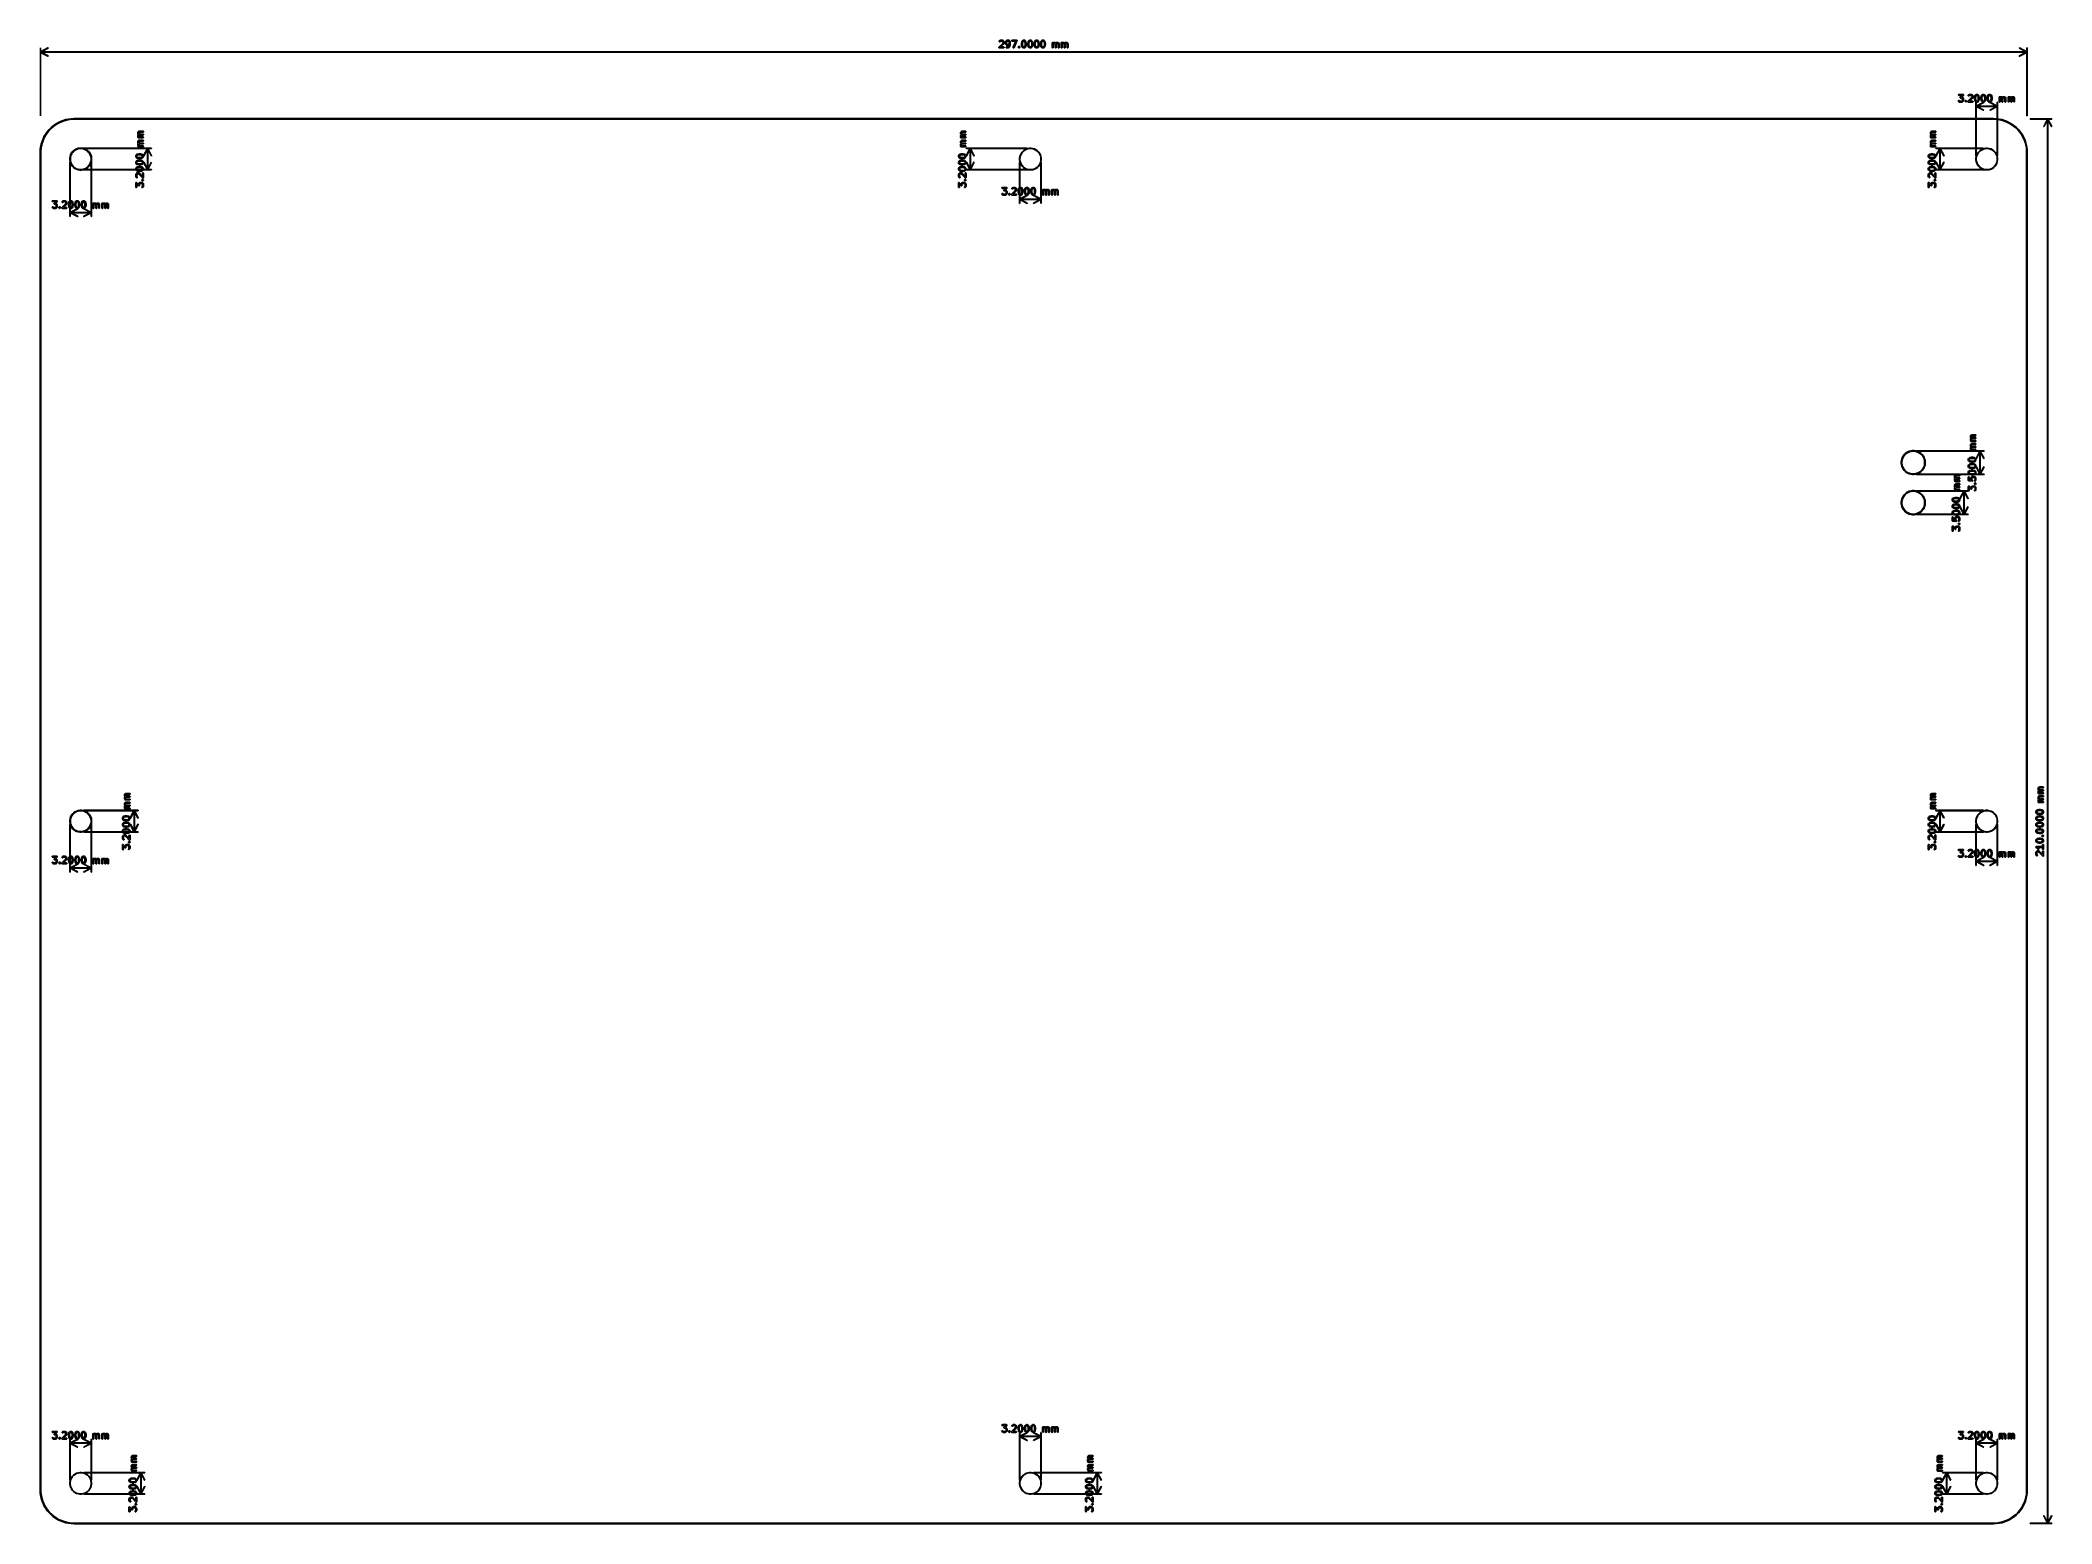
# Model space of a CAD drawing. Extents: x 2 to 13.8, y -9.5 to -0.7.
import ezdxf

# ---------------------------------------------------------------- set-up
doc = ezdxf.new("R2010")
doc.units = 0
doc.header["$MEASUREMENT"] = 0
doc.layers.add('BLACK', color=7, linetype='CONTINUOUS')

msp = doc.modelspace()

# ---------------------------------------------------------------- linework, layer by layer
at = {"layer": 'BLACK', "linetype": 'CONTINUOUS'}
for p, q in [((1.968, -0.764), (1.968, -0.763)), ((1.968, -0.763), (1.969, -0.763)), ((1.968, -1.161), (1.968, -0.764)), ((1.968, -0.764), (1.968, -0.764)), ((1.969, -0.763), (1.969, -0.764)), ((1.969, -0.786), (2.012, -0.763)), ((1.969, -0.764), (1.969, -0.764)), ((1.969, -0.764), (1.969, -0.786)), ((2.012, -0.811), (1.969, -0.789)), ((1.969, -0.789), (1.969, -1.161)), ((2.013, -0.765), (1.973, -0.786)), ((1.973, -0.786), (13.657, -0.786)), ((13.657, -0.788), (1.973, -0.788)), ((1.973, -0.788), (2.013, -0.81)), ((2.012, -0.763), (2.013, -0.763)), ((2.013, -0.811), (2.012, -0.811)), ((2.013, -0.763), (2.013, -0.764)), ((2.013, -0.764), (2.014, -0.764)), ((2.014, -0.765), (2.013, -0.765)), ((2.013, -0.81), (2.014, -0.81)), ((2.014, -0.811), (2.013, -0.811)), ((2.013, -0.811), (2.013, -0.811)), ((2.014, -0.764), (2.014, -0.765)), ((2.014, -0.81), (2.014, -0.811)), ((7.61, -0.758), (7.632, -0.736)), ((7.61, -0.759), (7.61, -0.758)), ((7.61, -0.758), (7.61, -0.758)), ((7.61, -0.761), (7.61, -0.759)), ((7.61, -0.762), (7.61, -0.761)), ((7.611, -0.762), (7.61, -0.762)), ((7.611, -0.724), (7.612, -0.723)), ((7.611, -0.725), (7.611, -0.724)), ((7.612, -0.726), (7.611, -0.725)), ((7.612, -0.763), (7.611, -0.762)), ((7.612, -0.722), (7.614, -0.72)), ((7.612, -0.723), (7.612, -0.722)), ((7.613, -0.727), (7.612, -0.726)), ((7.637, -0.763), (7.612, -0.763)), ((7.612, -0.763), (7.612, -0.763)), ((7.614, -0.727), (7.613, -0.727)), ((7.614, -0.72), (7.614, -0.72)), ((7.614, -0.72), (7.614, -0.72)), ((7.614, -0.72), (7.615, -0.72)), ((7.615, -0.727), (7.614, -0.727)), ((7.615, -0.72), (7.619, -0.718)), ((7.615, -0.72), (7.615, -0.72)), ((7.615, -0.72), (7.615, -0.72)), ((7.615, -0.72), (7.615, -0.72)), ((7.616, -0.727), (7.615, -0.727)), ((7.618, -0.725), (7.616, -0.726)), ((7.616, -0.726), (7.616, -0.727)), ((7.621, -0.724), (7.618, -0.725)), ((7.619, -0.718), (7.619, -0.718)), ((7.619, -0.718), (7.619, -0.718)), ((7.619, -0.718), (7.619, -0.718)), ((7.619, -0.718), (7.62, -0.718)), ((7.62, -0.718), (7.629, -0.718)), ((7.637, -0.74), (7.62, -0.757)), ((7.62, -0.757), (7.637, -0.757)), ((7.629, -0.724), (7.621, -0.724)), ((7.629, -0.718), (7.63, -0.718)), ((7.631, -0.725), (7.629, -0.724)), ((7.63, -0.718), (7.63, -0.718)), ((7.63, -0.718), (7.63, -0.718)), ((7.63, -0.718), (7.631, -0.718)), ((7.631, -0.718), (7.634, -0.72)), ((7.633, -0.726), (7.631, -0.725)), ((7.632, -0.736), (7.634, -0.731)), ((7.634, -0.729), (7.633, -0.726)), ((7.634, -0.72), (7.635, -0.72)), ((7.634, -0.731), (7.634, -0.729)), ((7.635, -0.72), (7.635, -0.72)), ((7.635, -0.72), (7.635, -0.72)), ((7.635, -0.72), (7.635, -0.72)), ((7.635, -0.72), (7.635, -0.72)), ((7.635, -0.72), (7.635, -0.72)), ((7.635, -0.72), (7.637, -0.722)), ((7.637, -0.722), (7.637, -0.723)), ((7.637, -0.723), (7.637, -0.723)), ((7.637, -0.723), (7.637, -0.723)), ((7.637, -0.723), (7.637, -0.723)), ((7.637, -0.723), (7.637, -0.723)), ((7.637, -0.723), (7.638, -0.723)), ((7.638, -0.739), (7.637, -0.739)), ((7.637, -0.739), (7.637, -0.739)), ((7.637, -0.739), (7.637, -0.74)), ((7.637, -0.757), (7.637, -0.757)), ((7.637, -0.757), (7.638, -0.758)), ((7.638, -0.762), (7.637, -0.763)), ((7.637, -0.763), (7.637, -0.763)), ((7.638, -0.723), (7.639, -0.727)), ((7.64, -0.733), (7.638, -0.738)), ((7.638, -0.738), (7.638, -0.739)), ((7.638, -0.758), (7.639, -0.758)), ((7.639, -0.762), (7.638, -0.762)), ((7.639, -0.727), (7.64, -0.727)), ((7.639, -0.758), (7.64, -0.759)), ((7.64, -0.761), (7.639, -0.762)), ((7.64, -0.727), (7.64, -0.727)), ((7.64, -0.727), (7.64, -0.728)), ((7.64, -0.728), (7.64, -0.728)), ((7.64, -0.728), (7.64, -0.732)), ((7.64, -0.732), (7.64, -0.732)), ((7.64, -0.732), (7.64, -0.732)), ((7.64, -0.732), (7.64, -0.732)), ((7.64, -0.732), (7.64, -0.732)), ((7.64, -0.732), (7.64, -0.733)), ((7.64, -0.733), (7.64, -0.733)), ((7.64, -0.759), (7.64, -0.761)), ((7.649, -0.727), (7.651, -0.723)), ((7.649, -0.728), (7.649, -0.727)), ((7.649, -0.727), (7.649, -0.727)), ((7.649, -0.727), (7.649, -0.727)), ((7.649, -0.738), (7.649, -0.728)), ((7.649, -0.728), (7.649, -0.728)), ((7.649, -0.739), (7.649, -0.738)), ((7.649, -0.738), (7.649, -0.738)), ((7.649, -0.738), (7.649, -0.738)), ((7.649, -0.738), (7.649, -0.738)), ((7.651, -0.743), (7.649, -0.739)), ((7.651, -0.723), (7.652, -0.722)), ((7.651, -0.723), (7.651, -0.723)), ((7.651, -0.723), (7.651, -0.723)), ((7.651, -0.723), (7.651, -0.723)), ((7.651, -0.723), (7.651, -0.723)), ((7.651, -0.723), (7.651, -0.723)), ((7.652, -0.743), (7.651, -0.743)), ((7.651, -0.743), (7.651, -0.743)), ((7.651, -0.743), (7.651, -0.743)), ((7.651, -0.743), (7.651, -0.743)), ((7.651, -0.743), (7.651, -0.743)), ((7.651, -0.743), (7.651, -0.743)), ((7.652, -0.722), (7.654, -0.72)), ((7.654, -0.745), (7.652, -0.743)), ((7.653, -0.759), (7.653, -0.758)), ((7.653, -0.758), (7.654, -0.758)), ((7.653, -0.761), (7.653, -0.759)), ((7.653, -0.762), (7.653, -0.761)), ((7.654, -0.762), (7.653, -0.762)), ((7.654, -0.72), (7.658, -0.718)), ((7.654, -0.72), (7.654, -0.72)), ((7.654, -0.72), (7.654, -0.72)), ((7.654, -0.72), (7.654, -0.72)), ((7.654, -0.72), (7.654, -0.72)), ((7.654, -0.72), (7.654, -0.72)), ((7.654, -0.72), (7.654, -0.72)), ((7.654, -0.746), (7.654, -0.745)), ((7.654, -0.745), (7.654, -0.745)), ((7.654, -0.745), (7.654, -0.745)), ((7.658, -0.748), (7.654, -0.746)), ((7.654, -0.746), (7.654, -0.746)), ((7.654, -0.746), (7.654, -0.746)), ((7.654, -0.746), (7.654, -0.746)), ((7.654, -0.758), (7.655, -0.757)), ((7.655, -0.763), (7.654, -0.762)), ((7.656, -0.726), (7.655, -0.729)), ((7.655, -0.729), (7.655, -0.737)), ((7.655, -0.737), (7.656, -0.74)), ((7.655, -0.757), (7.656, -0.757)), ((7.656, -0.763), (7.655, -0.763)), ((7.657, -0.725), (7.656, -0.726)), ((7.656, -0.74), (7.657, -0.741)), ((7.656, -0.757), (7.662, -0.757)), ((7.663, -0.763), (7.656, -0.763)), ((7.66, -0.724), (7.657, -0.725)), ((7.657, -0.741), (7.66, -0.742)), ((7.658, -0.718), (7.659, -0.718)), ((7.659, -0.748), (7.658, -0.748)), ((7.659, -0.718), (7.659, -0.718)), ((7.659, -0.718), (7.659, -0.718)), ((7.659, -0.718), (7.659, -0.718)), ((7.659, -0.718), (7.667, -0.718)), ((7.667, -0.748), (7.659, -0.748)), ((7.659, -0.748), (7.659, -0.748)), ((7.659, -0.748), (7.659, -0.748)), ((7.659, -0.748), (7.659, -0.748)), ((7.666, -0.724), (7.66, -0.724)), ((7.66, -0.742), (7.666, -0.742)), ((7.662, -0.757), (7.665, -0.756)), ((7.664, -0.763), (7.663, -0.763)), ((7.668, -0.761), (7.664, -0.763)), ((7.664, -0.763), (7.664, -0.763)), ((7.664, -0.763), (7.664, -0.763)), ((7.664, -0.763), (7.664, -0.763)), ((7.665, -0.756), (7.666, -0.754)), ((7.669, -0.725), (7.666, -0.724)), ((7.666, -0.742), (7.669, -0.741)), ((7.666, -0.754), (7.67, -0.749)), ((7.667, -0.718), (7.668, -0.718)), ((7.667, -0.718), (7.667, -0.718)), ((7.668, -0.748), (7.667, -0.748)), ((7.667, -0.748), (7.667, -0.748)), ((7.668, -0.718), (7.668, -0.718)), ((7.668, -0.718), (7.668, -0.718)), ((7.668, -0.718), (7.672, -0.72)), ((7.67, -0.747), (7.668, -0.748)), ((7.668, -0.748), (7.668, -0.748)), ((7.668, -0.748), (7.668, -0.748)), ((7.669, -0.761), (7.668, -0.761)), ((7.668, -0.761), (7.668, -0.761)), ((7.668, -0.761), (7.668, -0.761)), ((7.67, -0.726), (7.669, -0.725)), ((7.669, -0.741), (7.67, -0.74)), ((7.671, -0.758), (7.669, -0.76)), ((7.669, -0.76), (7.669, -0.76)), ((7.669, -0.76), (7.669, -0.76)), ((7.669, -0.76), (7.669, -0.761)), ((7.671, -0.729), (7.67, -0.726)), ((7.67, -0.74), (7.671, -0.737)), ((7.67, -0.749), (7.67, -0.747)), ((7.671, -0.737), (7.671, -0.729)), ((7.675, -0.752), (7.671, -0.758)), ((7.671, -0.758), (7.671, -0.758)), ((7.671, -0.758), (7.671, -0.758)), ((7.671, -0.758), (7.671, -0.758)), ((7.671, -0.758), (7.671, -0.758)), ((7.671, -0.758), (7.671, -0.758)), ((7.671, -0.758), (7.671, -0.758)), ((7.672, -0.72), (7.672, -0.72)), ((7.672, -0.72), (7.672, -0.72)), ((7.672, -0.72), (7.672, -0.72)), ((7.672, -0.72), (7.672, -0.72)), ((7.672, -0.72), (7.672, -0.72)), ((7.672, -0.72), (7.673, -0.72)), ((7.673, -0.72), (7.675, -0.722)), ((7.675, -0.722), (7.675, -0.723)), ((7.675, -0.723), (7.675, -0.723)), ((7.675, -0.723), (7.675, -0.723)), ((7.675, -0.723), (7.675, -0.723)), ((7.675, -0.723), (7.675, -0.723)), ((7.675, -0.723), (7.675, -0.723)), ((7.675, -0.723), (7.677, -0.727)), ((7.677, -0.744), (7.675, -0.751)), ((7.675, -0.751), (7.675, -0.752)), ((7.675, -0.752), (7.675, -0.752)), ((7.675, -0.752), (7.675, -0.752)), ((7.675, -0.752), (7.675, -0.752)), ((7.675, -0.752), (7.675, -0.752)), ((7.675, -0.752), (7.675, -0.752)), ((7.677, -0.727), (7.677, -0.727)), ((7.677, -0.727), (7.677, -0.727)), ((7.677, -0.727), (7.677, -0.728)), ((7.677, -0.728), (7.677, -0.728)), ((7.677, -0.728), (7.677, -0.743)), ((7.677, -0.743), (7.677, -0.743)), ((7.677, -0.743), (7.677, -0.743)), ((7.677, -0.743), (7.677, -0.744)), ((7.677, -0.744), (7.677, -0.744)), ((7.677, -0.744), (7.677, -0.744)), ((7.677, -0.744), (7.677, -0.744)), ((7.685, -0.719), (7.686, -0.718)), ((7.685, -0.72), (7.685, -0.719)), ((7.685, -0.721), (7.685, -0.72)), ((7.685, -0.722), (7.685, -0.721)), ((7.686, -0.723), (7.685, -0.722)), ((7.686, -0.718), (7.687, -0.718)), ((7.687, -0.724), (7.686, -0.723)), ((7.687, -0.718), (7.687, -0.718)), ((7.687, -0.718), (7.714, -0.718)), ((7.709, -0.724), (7.687, -0.724)), ((7.687, -0.724), (7.687, -0.724)), ((7.694, -0.759), (7.709, -0.724)), ((7.694, -0.761), (7.694, -0.759)), ((7.694, -0.759), (7.694, -0.759)), ((7.694, -0.762), (7.694, -0.761)), ((7.695, -0.762), (7.694, -0.762)), ((7.696, -0.763), (7.695, -0.762)), ((7.697, -0.763), (7.696, -0.763)), ((7.698, -0.763), (7.697, -0.763)), ((7.699, -0.762), (7.698, -0.763)), ((7.7, -0.761), (7.699, -0.762)), ((7.716, -0.722), (7.7, -0.761)), ((7.714, -0.718), (7.714, -0.718)), ((7.714, -0.718), (7.714, -0.718)), ((7.714, -0.718), (7.715, -0.718)), ((7.714, -0.718), (7.714, -0.718)), ((7.715, -0.718), (7.715, -0.718)), ((7.715, -0.718), (7.715, -0.718)), ((7.715, -0.718), (7.715, -0.718)), ((7.715, -0.718), (7.716, -0.719)), ((7.716, -0.719), (7.716, -0.719)), ((7.716, -0.719), (7.716, -0.719)), ((7.716, -0.719), (7.716, -0.719)), ((7.716, -0.719), (7.716, -0.72)), ((7.716, -0.72), (7.717, -0.72)), ((7.717, -0.721), (7.716, -0.722)), ((7.717, -0.72), (7.717, -0.72)), ((7.717, -0.72), (7.717, -0.72)), ((7.717, -0.72), (7.717, -0.721)), ((7.717, -0.721), (7.717, -0.721)), ((7.717, -0.721), (7.717, -0.721)), ((7.717, -0.721), (7.717, -0.721)), ((7.724, -0.757), (7.725, -0.756)), ((7.724, -0.758), (7.724, -0.757)), ((7.724, -0.759), (7.724, -0.758)), ((7.724, -0.76), (7.724, -0.759)), ((7.724, -0.759), (7.724, -0.759)), ((7.725, -0.76), (7.724, -0.76)), ((7.725, -0.756), (7.727, -0.754)), ((7.727, -0.762), (7.725, -0.76)), ((7.727, -0.754), (7.727, -0.754)), ((7.727, -0.754), (7.727, -0.754)), ((7.727, -0.754), (7.728, -0.754)), ((7.728, -0.763), (7.727, -0.762)), ((7.727, -0.762), (7.727, -0.762)), ((7.728, -0.754), (7.728, -0.753)), ((7.728, -0.753), (7.729, -0.753)), ((7.729, -0.763), (7.728, -0.763)), ((7.728, -0.763), (7.728, -0.763)), ((7.729, -0.753), (7.729, -0.753)), ((7.729, -0.753), (7.73, -0.754)), ((7.73, -0.762), (7.729, -0.763)), ((7.729, -0.763), (7.729, -0.763)), ((7.73, -0.754), (7.73, -0.754)), ((7.73, -0.754), (7.73, -0.754)), ((7.73, -0.754), (7.731, -0.754)), ((7.731, -0.762), (7.73, -0.762)), ((7.731, -0.754), (7.733, -0.756)), ((7.733, -0.76), (7.731, -0.762)), ((7.733, -0.756), (7.733, -0.757)), ((7.733, -0.757), (7.733, -0.757)), ((7.733, -0.757), (7.733, -0.758)), ((7.733, -0.758), (7.733, -0.759)), ((7.733, -0.759), (7.733, -0.76)), ((7.733, -0.76), (7.733, -0.76)), ((7.743, -0.735), (7.745, -0.727)), ((7.743, -0.736), (7.743, -0.735)), ((7.743, -0.735), (7.743, -0.735)), ((7.743, -0.735), (7.743, -0.735)), ((7.743, -0.735), (7.743, -0.735)), ((7.743, -0.745), (7.743, -0.736)), ((7.743, -0.736), (7.743, -0.736)), ((7.743, -0.736), (7.743, -0.736)), ((7.743, -0.746), (7.743, -0.745)), ((7.743, -0.745), (7.743, -0.745)), ((7.743, -0.745), (7.743, -0.745)), ((7.743, -0.745), (7.743, -0.745)), ((7.745, -0.753), (7.743, -0.746)), ((7.743, -0.746), (7.743, -0.746)), ((7.743, -0.746), (7.743, -0.746)), ((7.745, -0.727), (7.747, -0.723)), ((7.745, -0.727), (7.745, -0.727)), ((7.745, -0.727), (7.745, -0.727)), ((7.745, -0.727), (7.745, -0.727)), ((7.745, -0.727), (7.745, -0.727)), ((7.745, -0.727), (7.745, -0.727)), ((7.745, -0.727), (7.745, -0.727)), ((7.745, -0.754), (7.745, -0.753)), ((7.745, -0.753), (7.745, -0.753)), ((7.745, -0.753), (7.745, -0.753)), ((7.747, -0.758), (7.745, -0.754)), ((7.745, -0.754), (7.745, -0.754)), ((7.745, -0.754), (7.745, -0.754)), ((7.745, -0.754), (7.745, -0.754)), ((7.747, -0.722), (7.749, -0.72)), ((7.747, -0.723), (7.747, -0.722)), ((7.747, -0.723), (7.747, -0.723)), ((7.747, -0.723), (7.747, -0.723)), ((7.747, -0.723), (7.747, -0.723)), ((7.747, -0.723), (7.747, -0.723)), ((7.747, -0.723), (7.747, -0.723)), ((7.749, -0.76), (7.747, -0.758)), ((7.747, -0.758), (7.747, -0.758)), ((7.747, -0.758), (7.747, -0.758)), ((7.747, -0.758), (7.747, -0.758)), ((7.747, -0.758), (7.747, -0.758)), ((7.747, -0.758), (7.747, -0.758)), ((7.747, -0.758), (7.747, -0.758)), ((7.749, -0.72), (7.749, -0.72)), ((7.749, -0.72), (7.749, -0.72)), ((7.749, -0.72), (7.749, -0.72)), ((7.749, -0.72), (7.75, -0.72)), ((7.75, -0.729), (7.749, -0.736)), ((7.749, -0.736), (7.749, -0.745)), ((7.749, -0.745), (7.75, -0.752)), ((7.749, -0.761), (7.749, -0.76)), ((7.749, -0.76), (7.749, -0.76)), ((7.749, -0.76), (7.749, -0.76)), ((7.75, -0.761), (7.749, -0.761)), ((7.75, -0.72), (7.754, -0.718)), ((7.75, -0.72), (7.75, -0.72)), ((7.75, -0.72), (7.75, -0.72)), ((7.752, -0.726), (7.75, -0.729)), ((7.75, -0.752), (7.752, -0.755)), ((7.754, -0.763), (7.75, -0.761)), ((7.75, -0.761), (7.75, -0.761)), ((7.75, -0.761), (7.75, -0.761)), ((7.753, -0.725), (7.752, -0.726)), ((7.752, -0.755), (7.753, -0.756)), ((7.756, -0.724), (7.753, -0.725)), ((7.753, -0.756), (7.756, -0.757)), ((7.754, -0.718), (7.754, -0.718)), ((7.754, -0.718), (7.754, -0.718)), ((7.754, -0.718), (7.754, -0.718)), ((7.754, -0.718), (7.755, -0.718)), ((7.755, -0.763), (7.754, -0.763)), ((7.754, -0.763), (7.754, -0.763)), ((7.754, -0.763), (7.754, -0.763)), ((7.754, -0.763), (7.754, -0.763)), ((7.755, -0.718), (7.759, -0.718)), ((7.759, -0.763), (7.755, -0.763)), ((7.758, -0.724), (7.756, -0.724)), ((7.756, -0.757), (7.758, -0.757)), ((7.761, -0.725), (7.758, -0.724)), ((7.758, -0.757), (7.761, -0.756)), ((7.759, -0.718), (7.759, -0.718)), ((7.759, -0.718), (7.759, -0.718)), ((7.759, -0.718), (7.76, -0.718)), ((7.759, -0.718), (7.759, -0.718)), ((7.76, -0.763), (7.759, -0.763)), ((7.759, -0.763), (7.759, -0.763)), ((7.759, -0.763), (7.759, -0.763)), ((7.759, -0.763), (7.759, -0.763)), ((7.76, -0.718), (7.764, -0.72)), ((7.764, -0.761), (7.76, -0.763)), ((7.762, -0.726), (7.761, -0.725)), ((7.761, -0.756), (7.762, -0.755)), ((7.763, -0.729), (7.762, -0.726)), ((7.762, -0.755), (7.763, -0.752)), ((7.765, -0.736), (7.763, -0.729)), ((7.763, -0.752), (7.765, -0.745)), ((7.764, -0.72), (7.764, -0.72)), ((7.764, -0.72), (7.764, -0.72)), ((7.764, -0.72), (7.764, -0.72)), ((7.764, -0.72), (7.764, -0.72)), ((7.764, -0.72), (7.764, -0.72)), ((7.764, -0.72), (7.765, -0.72)), ((7.765, -0.76), (7.764, -0.76)), ((7.764, -0.76), (7.764, -0.76)), ((7.764, -0.76), (7.764, -0.761)), ((7.764, -0.761), (7.764, -0.761)), ((7.764, -0.761), (7.764, -0.761)), ((7.764, -0.761), (7.764, -0.761)), ((7.765, -0.72), (7.766, -0.722)), ((7.765, -0.745), (7.765, -0.736)), ((7.766, -0.758), (7.765, -0.76)), ((7.766, -0.722), (7.767, -0.723)), ((7.767, -0.758), (7.766, -0.758)), ((7.767, -0.723), (7.767, -0.723)), ((7.767, -0.723), (7.767, -0.723)), ((7.767, -0.723), (7.767, -0.723)), ((7.767, -0.723), (7.767, -0.723)), ((7.767, -0.723), (7.767, -0.723)), ((7.767, -0.723), (7.769, -0.727)), ((7.769, -0.754), (7.767, -0.758)), ((7.767, -0.758), (7.767, -0.758)), ((7.767, -0.758), (7.767, -0.758)), ((7.767, -0.758), (7.767, -0.758)), ((7.767, -0.758), (7.767, -0.758)), ((7.767, -0.758), (7.767, -0.758)), ((7.769, -0.727), (7.769, -0.727)), ((7.769, -0.727), (7.769, -0.727)), ((7.769, -0.727), (7.769, -0.727)), ((7.769, -0.727), (7.769, -0.727)), ((7.769, -0.727), (7.769, -0.727)), ((7.769, -0.727), (7.769, -0.727)), ((7.769, -0.727), (7.771, -0.735)), ((7.771, -0.746), (7.769, -0.753)), ((7.769, -0.753), (7.769, -0.753)), ((7.769, -0.753), (7.769, -0.753)), ((7.769, -0.753), (7.769, -0.754)), ((7.769, -0.754), (7.769, -0.754)), ((7.769, -0.754), (7.769, -0.754)), ((7.769, -0.754), (7.769, -0.754)), ((7.771, -0.735), (7.771, -0.735)), ((7.771, -0.735), (7.771, -0.735)), ((7.771, -0.735), (7.771, -0.735)), ((7.771, -0.735), (7.771, -0.736)), ((7.771, -0.736), (7.771, -0.736)), ((7.771, -0.736), (7.771, -0.736)), ((7.771, -0.736), (7.771, -0.745)), ((7.771, -0.745), (7.771, -0.745)), ((7.771, -0.745), (7.771, -0.745)), ((7.771, -0.745), (7.771, -0.745)), ((7.771, -0.745), (7.771, -0.746)), ((7.771, -0.746), (7.771, -0.746)), ((7.771, -0.746), (7.771, -0.746)), ((7.78, -0.735), (7.782, -0.727)), ((7.78, -0.736), (7.78, -0.735)), ((7.78, -0.735), (7.78, -0.735)), ((7.78, -0.735), (7.78, -0.735)), ((7.78, -0.735), (7.78, -0.735)), ((7.78, -0.745), (7.78, -0.736)), ((7.78, -0.736), (7.78, -0.736)), ((7.78, -0.736), (7.78, -0.736)), ((7.78, -0.746), (7.78, -0.745)), ((7.78, -0.745), (7.78, -0.745)), ((7.78, -0.745), (7.78, -0.745)), ((7.78, -0.745), (7.78, -0.745)), ((7.782, -0.753), (7.78, -0.746)), ((7.78, -0.746), (7.78, -0.746)), ((7.78, -0.746), (7.78, -0.746)), ((7.782, -0.727), (7.784, -0.723)), ((7.782, -0.727), (7.782, -0.727)), ((7.782, -0.727), (7.782, -0.727)), ((7.782, -0.727), (7.782, -0.727)), ((7.782, -0.727), (7.782, -0.727)), ((7.782, -0.727), (7.782, -0.727)), ((7.782, -0.727), (7.782, -0.727)), ((7.782, -0.754), (7.782, -0.753)), ((7.782, -0.753), (7.782, -0.753)), ((7.782, -0.753), (7.782, -0.753)), ((7.784, -0.758), (7.782, -0.754)), ((7.782, -0.754), (7.782, -0.754)), ((7.782, -0.754), (7.782, -0.754)), ((7.782, -0.754), (7.782, -0.754)), ((7.784, -0.723), (7.784, -0.723)), ((7.784, -0.723), (7.784, -0.723)), ((7.784, -0.723), (7.784, -0.723)), ((7.784, -0.723), (7.785, -0.723)), ((7.785, -0.758), (7.784, -0.758)), ((7.784, -0.758), (7.784, -0.758)), ((7.784, -0.758), (7.784, -0.758)), ((7.784, -0.758), (7.784, -0.758)), ((7.785, -0.722), (7.787, -0.72)), ((7.785, -0.723), (7.785, -0.722)), ((7.785, -0.723), (7.785, -0.723)), ((7.787, -0.76), (7.785, -0.758)), ((7.785, -0.758), (7.785, -0.758)), ((7.785, -0.758), (7.785, -0.758)), ((7.788, -0.729), (7.786, -0.736)), ((7.786, -0.736), (7.786, -0.745)), ((7.786, -0.745), (7.788, -0.752)), ((7.787, -0.72), (7.791, -0.718)), ((7.787, -0.72), (7.787, -0.72)), ((7.787, -0.72), (7.787, -0.72)), ((7.787, -0.72), (7.787, -0.72)), ((7.787, -0.72), (7.787, -0.72)), ((7.787, -0.72), (7.787, -0.72)), ((7.787, -0.72), (7.787, -0.72)), ((7.787, -0.761), (7.787, -0.76)), ((7.787, -0.76), (7.787, -0.76)), ((7.787, -0.76), (7.787, -0.76)), ((7.791, -0.763), (7.787, -0.761)), ((7.787, -0.761), (7.787, -0.761)), ((7.787, -0.761), (7.787, -0.761)), ((7.787, -0.761), (7.787, -0.761)), ((7.789, -0.726), (7.788, -0.729)), ((7.788, -0.752), (7.789, -0.755)), ((7.79, -0.725), (7.789, -0.726)), ((7.789, -0.755), (7.79, -0.756)), ((7.793, -0.724), (7.79, -0.725)), ((7.79, -0.756), (7.793, -0.757)), ((7.791, -0.718), (7.792, -0.718)), ((7.792, -0.763), (7.791, -0.763)), ((7.792, -0.718), (7.792, -0.718)), ((7.792, -0.718), (7.792, -0.718)), ((7.792, -0.718), (7.792, -0.718)), ((7.792, -0.718), (7.796, -0.718)), ((7.796, -0.763), (7.792, -0.763)), ((7.792, -0.763), (7.792, -0.763)), ((7.792, -0.763), (7.792, -0.763)), ((7.792, -0.763), (7.792, -0.763)), ((7.796, -0.724), (7.793, -0.724)), ((7.793, -0.757), (7.796, -0.757)), ((7.796, -0.718), (7.797, -0.718)), ((7.798, -0.725), (7.796, -0.724)), ((7.796, -0.757), (7.798, -0.756)), ((7.797, -0.763), (7.796, -0.763)), ((7.797, -0.718), (7.797, -0.718)), ((7.797, -0.718), (7.797, -0.718)), ((7.797, -0.718), (7.798, -0.718)), ((7.798, -0.763), (7.797, -0.763)), ((7.797, -0.763), (7.797, -0.763)), ((7.797, -0.763), (7.797, -0.763)), ((7.798, -0.718), (7.801, -0.72)), ((7.799, -0.726), (7.798, -0.725)), ((7.798, -0.756), (7.799, -0.755)), ((7.801, -0.761), (7.798, -0.763)), ((7.801, -0.729), (7.799, -0.726)), ((7.799, -0.755), (7.801, -0.752)), ((7.801, -0.72), (7.802, -0.72)), ((7.803, -0.736), (7.801, -0.729)), ((7.801, -0.752), (7.803, -0.745)), ((7.802, -0.761), (7.801, -0.761)), ((7.802, -0.72), (7.802, -0.72)), ((7.802, -0.72), (7.802, -0.72)), ((7.802, -0.72), (7.802, -0.72)), ((7.802, -0.72), (7.802, -0.72)), ((7.802, -0.72), (7.802, -0.72)), ((7.802, -0.72), (7.804, -0.722)), ((7.804, -0.758), (7.802, -0.76)), ((7.802, -0.76), (7.802, -0.76)), ((7.802, -0.76), (7.802, -0.76)), ((7.802, -0.76), (7.802, -0.761)), ((7.802, -0.761), (7.802, -0.761)), ((7.802, -0.761), (7.802, -0.761)), ((7.803, -0.745), (7.803, -0.736)), ((7.804, -0.722), (7.804, -0.723)), ((7.804, -0.723), (7.804, -0.723)), ((7.804, -0.723), (7.804, -0.723)), ((7.804, -0.723), (7.804, -0.723)), ((7.804, -0.723), (7.804, -0.723)), ((7.804, -0.723), (7.804, -0.723)), ((7.804, -0.723), (7.806, -0.727)), ((7.806, -0.754), (7.804, -0.758)), ((7.804, -0.758), (7.804, -0.758)), ((7.804, -0.758), (7.804, -0.758)), ((7.804, -0.758), (7.804, -0.758)), ((7.804, -0.758), (7.804, -0.758)), ((7.804, -0.758), (7.804, -0.758)), ((7.804, -0.758), (7.804, -0.758)), ((7.806, -0.727), (7.806, -0.727)), ((7.806, -0.727), (7.806, -0.727)), ((7.806, -0.727), (7.806, -0.727)), ((7.806, -0.727), (7.807, -0.727)), ((7.807, -0.753), (7.806, -0.754)), ((7.806, -0.754), (7.806, -0.754)), ((7.806, -0.754), (7.806, -0.754)), ((7.806, -0.754), (7.806, -0.754)), ((7.807, -0.727), (7.807, -0.727)), ((7.807, -0.727), (7.807, -0.727)), ((7.807, -0.727), (7.808, -0.735)), ((7.808, -0.746), (7.807, -0.753)), ((7.807, -0.753), (7.807, -0.753)), ((7.807, -0.753), (7.807, -0.753)), ((7.808, -0.735), (7.808, -0.735)), ((7.808, -0.735), (7.808, -0.735)), ((7.808, -0.735), (7.809, -0.735)), ((7.809, -0.745), (7.808, -0.746)), ((7.808, -0.746), (7.808, -0.746)), ((7.808, -0.746), (7.808, -0.746)), ((7.809, -0.735), (7.809, -0.736)), ((7.809, -0.736), (7.809, -0.736)), ((7.809, -0.736), (7.809, -0.736)), ((7.809, -0.736), (7.809, -0.745)), ((7.809, -0.745), (7.809, -0.745)), ((7.809, -0.745), (7.809, -0.745)), ((7.809, -0.745), (7.809, -0.745)), ((7.818, -0.735), (7.82, -0.727)), ((7.818, -0.736), (7.818, -0.735)), ((7.818, -0.735), (7.818, -0.735)), ((7.818, -0.735), (7.818, -0.735)), ((7.818, -0.735), (7.818, -0.735)), ((7.818, -0.745), (7.818, -0.736)), ((7.818, -0.736), (7.818, -0.736)), ((7.818, -0.736), (7.818, -0.736)), ((7.818, -0.746), (7.818, -0.745)), ((7.818, -0.745), (7.818, -0.745)), ((7.818, -0.745), (7.818, -0.745)), ((7.818, -0.745), (7.818, -0.745)), ((7.82, -0.753), (7.818, -0.746)), ((7.818, -0.746), (7.818, -0.746)), ((7.818, -0.746), (7.818, -0.746)), ((7.82, -0.727), (7.822, -0.723)), ((7.82, -0.727), (7.82, -0.727)), ((7.82, -0.727), (7.82, -0.727)), ((7.82, -0.727), (7.82, -0.727)), ((7.82, -0.727), (7.82, -0.727)), ((7.82, -0.727), (7.82, -0.727)), ((7.82, -0.727), (7.82, -0.727)), ((7.82, -0.754), (7.82, -0.753)), ((7.82, -0.753), (7.82, -0.753)), ((7.82, -0.753), (7.82, -0.753)), ((7.822, -0.758), (7.82, -0.754)), ((7.82, -0.754), (7.82, -0.754)), ((7.82, -0.754), (7.82, -0.754)), ((7.82, -0.754), (7.82, -0.754)), ((7.822, -0.722), (7.824, -0.72)), ((7.822, -0.723), (7.822, -0.722)), ((7.822, -0.723), (7.822, -0.723)), ((7.822, -0.723), (7.822, -0.723)), ((7.822, -0.723), (7.822, -0.723)), ((7.822, -0.723), (7.822, -0.723)), ((7.822, -0.723), (7.822, -0.723)), ((7.824, -0.76), (7.822, -0.758)), ((7.822, -0.758), (7.822, -0.758)), ((7.822, -0.758), (7.822, -0.758)), ((7.822, -0.758), (7.822, -0.758)), ((7.822, -0.758), (7.822, -0.758)), ((7.822, -0.758), (7.822, -0.758)), ((7.822, -0.758), (7.822, -0.758)), ((7.824, -0.72), (7.824, -0.72)), ((7.824, -0.72), (7.824, -0.72)), ((7.824, -0.72), (7.824, -0.72)), ((7.824, -0.72), (7.825, -0.72)), ((7.825, -0.729), (7.824, -0.736)), ((7.824, -0.736), (7.824, -0.745)), ((7.824, -0.745), (7.825, -0.752)), ((7.824, -0.761), (7.824, -0.76)), ((7.824, -0.76), (7.824, -0.76)), ((7.824, -0.76), (7.824, -0.76)), ((7.825, -0.761), (7.824, -0.761)), ((7.825, -0.72), (7.829, -0.718)), ((7.825, -0.72), (7.825, -0.72)), ((7.825, -0.72), (7.825, -0.72)), ((7.827, -0.726), (7.825, -0.729)), ((7.825, -0.752), (7.827, -0.755)), ((7.829, -0.763), (7.825, -0.761)), ((7.825, -0.761), (7.825, -0.761)), ((7.825, -0.761), (7.825, -0.761)), ((7.828, -0.725), (7.827, -0.726)), ((7.827, -0.755), (7.828, -0.756)), ((7.831, -0.724), (7.828, -0.725)), ((7.828, -0.756), (7.831, -0.757)), ((7.829, -0.718), (7.829, -0.718)), ((7.829, -0.718), (7.829, -0.718)), ((7.829, -0.718), (7.829, -0.718)), ((7.829, -0.718), (7.83, -0.718)), ((7.83, -0.763), (7.829, -0.763)), ((7.829, -0.763), (7.829, -0.763)), ((7.829, -0.763), (7.829, -0.763)), ((7.829, -0.763), (7.829, -0.763)), ((7.83, -0.718), (7.834, -0.718)), ((7.834, -0.763), (7.83, -0.763)), ((7.833, -0.724), (7.831, -0.724)), ((7.831, -0.757), (7.833, -0.757)), ((7.836, -0.725), (7.833, -0.724)), ((7.833, -0.757), (7.836, -0.756)), ((7.834, -0.718), (7.834, -0.718)), ((7.834, -0.718), (7.834, -0.718)), ((7.834, -0.718), (7.835, -0.718)), ((7.834, -0.718), (7.834, -0.718)), ((7.835, -0.763), (7.834, -0.763)), ((7.834, -0.763), (7.834, -0.763)), ((7.834, -0.763), (7.834, -0.763)), ((7.834, -0.763), (7.834, -0.763)), ((7.835, -0.718), (7.839, -0.72)), ((7.839, -0.761), (7.835, -0.763)), ((7.837, -0.726), (7.836, -0.725)), ((7.836, -0.756), (7.837, -0.755)), ((7.838, -0.729), (7.837, -0.726)), ((7.837, -0.755), (7.838, -0.752)), ((7.84, -0.736), (7.838, -0.729)), ((7.838, -0.752), (7.84, -0.745)), ((7.839, -0.72), (7.839, -0.72)), ((7.839, -0.72), (7.839, -0.72)), ((7.839, -0.72), (7.839, -0.72)), ((7.839, -0.72), (7.839, -0.72)), ((7.839, -0.72), (7.839, -0.72)), ((7.839, -0.72), (7.84, -0.72)), ((7.84, -0.76), (7.839, -0.76)), ((7.839, -0.76), (7.839, -0.76)), ((7.839, -0.76), (7.839, -0.761)), ((7.839, -0.761), (7.839, -0.761)), ((7.839, -0.761), (7.839, -0.761)), ((7.839, -0.761), (7.839, -0.761)), ((7.84, -0.72), (7.841, -0.722)), ((7.84, -0.745), (7.84, -0.736)), ((7.841, -0.758), (7.84, -0.76)), ((7.841, -0.722), (7.842, -0.723)), ((7.842, -0.758), (7.841, -0.758)), ((7.842, -0.723), (7.842, -0.723)), ((7.842, -0.723), (7.842, -0.723)), ((7.842, -0.723), (7.842, -0.723)), ((7.842, -0.723), (7.842, -0.723)), ((7.842, -0.723), (7.842, -0.723)), ((7.842, -0.723), (7.844, -0.727)), ((7.844, -0.754), (7.842, -0.758)), ((7.842, -0.758), (7.842, -0.758)), ((7.842, -0.758), (7.842, -0.758)), ((7.842, -0.758), (7.842, -0.758)), ((7.842, -0.758), (7.842, -0.758)), ((7.842, -0.758), (7.842, -0.758)), ((7.844, -0.727), (7.844, -0.727)), ((7.844, -0.727), (7.844, -0.727)), ((7.844, -0.727), (7.844, -0.727)), ((7.844, -0.727), (7.844, -0.727)), ((7.844, -0.727), (7.844, -0.727)), ((7.844, -0.727), (7.844, -0.727)), ((7.844, -0.727), (7.846, -0.735)), ((7.846, -0.746), (7.844, -0.753)), ((7.844, -0.753), (7.844, -0.753)), ((7.844, -0.753), (7.844, -0.753)), ((7.844, -0.753), (7.844, -0.754)), ((7.844, -0.754), (7.844, -0.754)), ((7.844, -0.754), (7.844, -0.754)), ((7.844, -0.754), (7.844, -0.754)), ((7.846, -0.735), (7.846, -0.735)), ((7.846, -0.735), (7.846, -0.735)), ((7.846, -0.735), (7.846, -0.735)), ((7.846, -0.735), (7.846, -0.736)), ((7.846, -0.736), (7.846, -0.736)), ((7.846, -0.736), (7.846, -0.736)), ((7.846, -0.736), (7.846, -0.745)), ((7.846, -0.745), (7.846, -0.745)), ((7.846, -0.745), (7.846, -0.745)), ((7.846, -0.745), (7.846, -0.745)), ((7.846, -0.745), (7.846, -0.746)), ((7.846, -0.746), (7.846, -0.746)), ((7.846, -0.746), (7.846, -0.746)), ((7.855, -0.735), (7.857, -0.727)), ((7.855, -0.736), (7.855, -0.735)), ((7.855, -0.735), (7.855, -0.735)), ((7.855, -0.735), (7.855, -0.735)), ((7.855, -0.735), (7.855, -0.735)), ((7.855, -0.745), (7.855, -0.736)), ((7.855, -0.736), (7.855, -0.736)), ((7.855, -0.736), (7.855, -0.736)), ((7.855, -0.746), (7.855, -0.745)), ((7.855, -0.745), (7.855, -0.745)), ((7.855, -0.745), (7.855, -0.745)), ((7.855, -0.745), (7.855, -0.745)), ((7.857, -0.753), (7.855, -0.746)), ((7.855, -0.746), (7.855, -0.746)), ((7.855, -0.746), (7.855, -0.746)), ((7.857, -0.727), (7.859, -0.723)), ((7.857, -0.727), (7.857, -0.727)), ((7.857, -0.727), (7.857, -0.727)), ((7.857, -0.727), (7.857, -0.727)), ((7.857, -0.727), (7.857, -0.727)), ((7.857, -0.727), (7.857, -0.727)), ((7.857, -0.727), (7.857, -0.727)), ((7.857, -0.754), (7.857, -0.753)), ((7.857, -0.753), (7.857, -0.753)), ((7.857, -0.753), (7.857, -0.753)), ((7.859, -0.758), (7.857, -0.754)), ((7.857, -0.754), (7.857, -0.754)), ((7.857, -0.754), (7.857, -0.754)), ((7.857, -0.754), (7.857, -0.754)), ((7.859, -0.723), (7.859, -0.723)), ((7.859, -0.723), (7.859, -0.723)), ((7.859, -0.723), (7.859, -0.723)), ((7.859, -0.723), (7.859, -0.723)), ((7.859, -0.723), (7.86, -0.723)), ((7.86, -0.758), (7.859, -0.758)), ((7.859, -0.758), (7.859, -0.758)), ((7.859, -0.758), (7.859, -0.758)), ((7.859, -0.758), (7.859, -0.758)), ((7.859, -0.758), (7.859, -0.758)), ((7.86, -0.722), (7.862, -0.72)), ((7.86, -0.723), (7.86, -0.722)), ((7.862, -0.76), (7.86, -0.758)), ((7.86, -0.758), (7.86, -0.758)), ((7.863, -0.729), (7.861, -0.736)), ((7.861, -0.736), (7.861, -0.745)), ((7.861, -0.745), (7.863, -0.752)), ((7.862, -0.72), (7.866, -0.718)), ((7.862, -0.72), (7.862, -0.72)), ((7.862, -0.72), (7.862, -0.72)), ((7.862, -0.72), (7.862, -0.72)), ((7.862, -0.72), (7.862, -0.72)), ((7.862, -0.72), (7.862, -0.72)), ((7.862, -0.72), (7.862, -0.72)), ((7.862, -0.761), (7.862, -0.76)), ((7.862, -0.76), (7.862, -0.76)), ((7.862, -0.76), (7.862, -0.76)), ((7.866, -0.763), (7.862, -0.761)), ((7.862, -0.761), (7.862, -0.761)), ((7.862, -0.761), (7.862, -0.761)), ((7.862, -0.761), (7.862, -0.761)), ((7.864, -0.726), (7.863, -0.729)), ((7.863, -0.752), (7.864, -0.755)), ((7.865, -0.725), (7.864, -0.726)), ((7.864, -0.755), (7.865, -0.756)), ((7.868, -0.724), (7.865, -0.725)), ((7.865, -0.756), (7.868, -0.757)), ((7.866, -0.718), (7.867, -0.718)), ((7.867, -0.763), (7.866, -0.763)), ((7.867, -0.718), (7.867, -0.718)), ((7.867, -0.718), (7.867, -0.718)), ((7.867, -0.718), (7.867, -0.718)), ((7.867, -0.718), (7.871, -0.718)), ((7.871, -0.763), (7.867, -0.763)), ((7.867, -0.763), (7.867, -0.763)), ((7.867, -0.763), (7.867, -0.763)), ((7.867, -0.763), (7.867, -0.763)), ((7.871, -0.724), (7.868, -0.724)), ((7.868, -0.757), (7.871, -0.757)), ((7.871, -0.718), (7.872, -0.718)), ((7.873, -0.725), (7.871, -0.724)), ((7.871, -0.757), (7.873, -0.756)), ((7.872, -0.763), (7.871, -0.763)), ((7.872, -0.718), (7.872, -0.718)), ((7.872, -0.718), (7.872, -0.718)), ((7.872, -0.718), (7.873, -0.718)), ((7.873, -0.763), (7.872, -0.763)), ((7.872, -0.763), (7.872, -0.763)), ((7.872, -0.763), (7.872, -0.763)), ((7.873, -0.718), (7.876, -0.72)), ((7.874, -0.726), (7.873, -0.725)), ((7.873, -0.756), (7.874, -0.755)), ((7.876, -0.761), (7.873, -0.763)), ((7.876, -0.729), (7.874, -0.726)), ((7.874, -0.755), (7.876, -0.752)), ((7.876, -0.72), (7.877, -0.72)), ((7.878, -0.736), (7.876, -0.729)), ((7.876, -0.752), (7.878, -0.745)), ((7.877, -0.761), (7.876, -0.761)), ((7.877, -0.72), (7.877, -0.72)), ((7.877, -0.72), (7.877, -0.72)), ((7.877, -0.72), (7.877, -0.72)), ((7.877, -0.72), (7.877, -0.72)), ((7.877, -0.72), (7.877, -0.72)), ((7.877, -0.72), (7.879, -0.722)), ((7.879, -0.758), (7.877, -0.76)), ((7.877, -0.76), (7.877, -0.76)), ((7.877, -0.76), (7.877, -0.76)), ((7.877, -0.76), (7.877, -0.761)), ((7.877, -0.761), (7.877, -0.761)), ((7.877, -0.761), (7.877, -0.761)), ((7.878, -0.745), (7.878, -0.736)), ((7.879, -0.722), (7.879, -0.723)), ((7.879, -0.723), (7.879, -0.723)), ((7.879, -0.723), (7.879, -0.723)), ((7.879, -0.723), (7.879, -0.723)), ((7.879, -0.723), (7.879, -0.723)), ((7.879, -0.723), (7.879, -0.723)), ((7.879, -0.723), (7.881, -0.727)), ((7.881, -0.754), (7.879, -0.758)), ((7.879, -0.758), (7.879, -0.758)), ((7.879, -0.758), (7.879, -0.758)), ((7.879, -0.758), (7.879, -0.758)), ((7.879, -0.758), (7.879, -0.758)), ((7.879, -0.758), (7.879, -0.758)), ((7.879, -0.758), (7.879, -0.758)), ((7.881, -0.727), (7.881, -0.727)), ((7.881, -0.727), (7.881, -0.727)), ((7.881, -0.727), (7.881, -0.727)), ((7.881, -0.727), (7.882, -0.727)), ((7.882, -0.753), (7.881, -0.754)), ((7.881, -0.754), (7.881, -0.754)), ((7.881, -0.754), (7.881, -0.754)), ((7.881, -0.754), (7.881, -0.754)), ((7.882, -0.727), (7.882, -0.727)), ((7.882, -0.727), (7.882, -0.727)), ((7.882, -0.727), (7.883, -0.735)), ((7.883, -0.746), (7.882, -0.753)), ((7.882, -0.753), (7.882, -0.753)), ((7.882, -0.753), (7.882, -0.753)), ((7.883, -0.735), (7.883, -0.735)), ((7.883, -0.735), (7.883, -0.735)), ((7.883, -0.735), (7.883, -0.735)), ((7.883, -0.735), (7.884, -0.736)), ((7.884, -0.745), (7.883, -0.745)), ((7.883, -0.745), (7.883, -0.746)), ((7.883, -0.746), (7.883, -0.746)), ((7.883, -0.746), (7.883, -0.746)), ((7.884, -0.736), (7.884, -0.736)), ((7.884, -0.736), (7.884, -0.736)), ((7.884, -0.736), (7.884, -0.745)), ((7.884, -0.745), (7.884, -0.745)), ((7.884, -0.745), (7.884, -0.745)), ((7.924, -0.734), (7.925, -0.733)), ((7.924, -0.76), (7.924, -0.734)), ((7.925, -0.761), (7.924, -0.76)), ((7.925, -0.732), (7.926, -0.731)), ((7.925, -0.733), (7.925, -0.732)), ((7.925, -0.762), (7.925, -0.761)), ((7.926, -0.762), (7.925, -0.762)), ((7.926, -0.731), (7.927, -0.731)), ((7.927, -0.763), (7.926, -0.762)), ((7.927, -0.731), (7.928, -0.731)), ((7.928, -0.763), (7.927, -0.763)), ((7.928, -0.731), (7.929, -0.731)), ((7.929, -0.762), (7.928, -0.763)), ((7.929, -0.731), (7.93, -0.732)), ((7.93, -0.762), (7.929, -0.762)), ((7.93, -0.732), (7.932, -0.731)), ((7.931, -0.738), (7.93, -0.739)), ((7.93, -0.739), (7.93, -0.76)), ((7.93, -0.76), (7.93, -0.761)), ((7.93, -0.761), (7.93, -0.762)), ((7.934, -0.737), (7.931, -0.738)), ((7.932, -0.731), (7.932, -0.731)), ((7.932, -0.731), (7.932, -0.731)), ((7.932, -0.731), (7.932, -0.731)), ((7.932, -0.731), (7.933, -0.731)), ((7.933, -0.731), (7.939, -0.731)), ((7.938, -0.737), (7.934, -0.737)), ((7.94, -0.738), (7.938, -0.737)), ((7.939, -0.731), (7.939, -0.731)), ((7.939, -0.731), (7.939, -0.731)), ((7.939, -0.731), (7.94, -0.731)), ((7.939, -0.731), (7.939, -0.731)), ((7.94, -0.731), (7.944, -0.733)), ((7.941, -0.74), (7.94, -0.738)), ((7.941, -0.76), (7.941, -0.74)), ((7.941, -0.761), (7.941, -0.76)), ((7.942, -0.762), (7.941, -0.761)), ((7.943, -0.762), (7.942, -0.762)), ((7.944, -0.763), (7.943, -0.762)), ((7.944, -0.733), (7.944, -0.733)), ((7.944, -0.733), (7.944, -0.733)), ((7.944, -0.733), (7.944, -0.733)), ((7.944, -0.733), (7.944, -0.733)), ((7.944, -0.733), (7.944, -0.733)), ((7.944, -0.733), (7.944, -0.733)), ((7.944, -0.733), (7.945, -0.733)), ((7.945, -0.763), (7.944, -0.763)), ((7.945, -0.733), (7.949, -0.731)), ((7.945, -0.733), (7.945, -0.733)), ((7.945, -0.733), (7.945, -0.733)), ((7.945, -0.733), (7.945, -0.733)), ((7.946, -0.762), (7.945, -0.763)), ((7.947, -0.762), (7.946, -0.762)), ((7.948, -0.738), (7.947, -0.74)), ((7.947, -0.74), (7.947, -0.76)), ((7.947, -0.76), (7.947, -0.761)), ((7.947, -0.761), (7.947, -0.762)), ((7.951, -0.737), (7.948, -0.738)), ((7.949, -0.731), (7.949, -0.731)), ((7.949, -0.731), (7.949, -0.731)), ((7.949, -0.731), (7.949, -0.731)), ((7.949, -0.731), (7.95, -0.731)), ((7.95, -0.731), (7.956, -0.731)), ((7.955, -0.737), (7.951, -0.737)), ((7.957, -0.738), (7.955, -0.737)), ((7.956, -0.731), (7.956, -0.731)), ((7.956, -0.731), (7.956, -0.731)), ((7.956, -0.731), (7.956, -0.731)), ((7.956, -0.731), (7.957, -0.731)), ((7.957, -0.731), (7.961, -0.733)), ((7.958, -0.74), (7.957, -0.738)), ((7.958, -0.76), (7.958, -0.74)), ((7.958, -0.761), (7.958, -0.76)), ((7.959, -0.762), (7.958, -0.761)), ((7.96, -0.762), (7.959, -0.762)), ((7.961, -0.763), (7.96, -0.762)), ((7.961, -0.733), (7.961, -0.733)), ((7.961, -0.733), (7.961, -0.733)), ((7.961, -0.733), (7.961, -0.733)), ((7.961, -0.733), (7.961, -0.733)), ((7.961, -0.733), (7.961, -0.734)), ((7.961, -0.734), (7.962, -0.734)), ((7.962, -0.763), (7.961, -0.763)), ((7.962, -0.734), (7.962, -0.734)), ((7.962, -0.734), (7.962, -0.734)), ((7.962, -0.734), (7.962, -0.734)), ((7.962, -0.734), (7.962, -0.734)), ((7.962, -0.734), (7.964, -0.738)), ((7.963, -0.762), (7.962, -0.763)), ((7.964, -0.762), (7.963, -0.762)), ((7.964, -0.738), (7.964, -0.739)), ((7.964, -0.739), (7.964, -0.739)), ((7.964, -0.739), (7.964, -0.739)), ((7.964, -0.739), (7.964, -0.739)), ((7.964, -0.739), (7.964, -0.76)), ((7.964, -0.76), (7.964, -0.761)), ((7.964, -0.761), (7.964, -0.762)), ((7.977, -0.732), (7.978, -0.731)), ((7.977, -0.733), (7.977, -0.732)), ((7.977, -0.734), (7.977, -0.733)), ((7.977, -0.76), (7.977, -0.734)), ((7.977, -0.761), (7.977, -0.76)), ((7.977, -0.762), (7.977, -0.761)), ((7.978, -0.762), (7.977, -0.762)), ((7.978, -0.731), (7.979, -0.731)), ((7.979, -0.763), (7.978, -0.762)), ((7.979, -0.731), (7.981, -0.731)), ((7.981, -0.763), (7.979, -0.763)), ((7.981, -0.731), (7.982, -0.731)), ((7.982, -0.762), (7.981, -0.763)), ((7.982, -0.731), (7.982, -0.732)), ((7.982, -0.732), (7.984, -0.731)), ((7.983, -0.761), (7.982, -0.762)), ((7.982, -0.762), (7.982, -0.762)), ((7.984, -0.738), (7.983, -0.739)), ((7.983, -0.739), (7.983, -0.76)), ((7.983, -0.76), (7.983, -0.761)), ((7.984, -0.731), (7.985, -0.731)), ((7.986, -0.737), (7.984, -0.738)), ((7.985, -0.731), (7.985, -0.731)), ((7.985, -0.731), (7.985, -0.731)), ((7.985, -0.731), (7.986, -0.731)), ((7.986, -0.731), (7.991, -0.731)), ((7.99, -0.737), (7.986, -0.737)), ((7.993, -0.738), (7.99, -0.737)), ((7.991, -0.731), (7.992, -0.731)), ((7.992, -0.731), (7.992, -0.731)), ((7.992, -0.731), (7.992, -0.731)), ((7.992, -0.731), (7.993, -0.731)), ((7.993, -0.731), (7.996, -0.733)), ((7.994, -0.74), (7.993, -0.738)), ((7.994, -0.76), (7.994, -0.74)), ((7.994, -0.761), (7.994, -0.76)), ((7.994, -0.762), (7.994, -0.761)), ((7.995, -0.762), (7.994, -0.762)), ((7.996, -0.763), (7.995, -0.762)), ((7.996, -0.733), (7.996, -0.733)), ((7.996, -0.733), (7.996, -0.733)), ((7.996, -0.733), (7.996, -0.733)), ((7.996, -0.733), (7.997, -0.733)), ((7.997, -0.763), (7.996, -0.763)), ((7.997, -0.733), (8.001, -0.731)), ((7.997, -0.733), (7.997, -0.733)), ((7.997, -0.733), (7.997, -0.733)), ((7.997, -0.733), (7.997, -0.733)), ((7.997, -0.733), (7.997, -0.733)), ((7.997, -0.733), (7.997, -0.733)), ((7.997, -0.733), (7.997, -0.733)), ((7.998, -0.762), (7.997, -0.763)), ((7.999, -0.762), (7.998, -0.762)), ((8, -0.761), (7.999, -0.762)), ((8.001, -0.738), (8, -0.74)), ((8, -0.74), (8, -0.76)), ((8, -0.76), (8, -0.761)), ((8.001, -0.731), (8.002, -0.731)), ((8.003, -0.737), (8.001, -0.738)), ((8.002, -0.731), (8.002, -0.731)), ((8.002, -0.731), (8.002, -0.731)), ((8.002, -0.731), (8.002, -0.731)), ((8.002, -0.731), (8.008, -0.731)), ((8.007, -0.737), (8.003, -0.737)), ((8.01, -0.738), (8.007, -0.737)), ((8.008, -0.731), (8.009, -0.731)), ((8.009, -0.731), (8.009, -0.731)), ((8.009, -0.731), (8.009, -0.731)), ((8.009, -0.731), (8.009, -0.731)), ((8.009, -0.731), (8.013, -0.733)), ((8.011, -0.74), (8.01, -0.738)), ((8.011, -0.76), (8.011, -0.74)), ((8.011, -0.761), (8.011, -0.76)), ((8.011, -0.762), (8.011, -0.761)), ((8.012, -0.762), (8.011, -0.762)), ((8.013, -0.763), (8.012, -0.762)), ((8.013, -0.733), (8.013, -0.733)), ((8.013, -0.733), (8.013, -0.733)), ((8.013, -0.733), (8.013, -0.733)), ((8.013, -0.733), (8.014, -0.733)), ((8.014, -0.763), (8.013, -0.763)), ((8.014, -0.733), (8.014, -0.734)), ((8.014, -0.734), (8.014, -0.734)), ((8.014, -0.734), (8.014, -0.734)), ((8.014, -0.734), (8.014, -0.734)), ((8.014, -0.734), (8.014, -0.734)), ((8.014, -0.734), (8.014, -0.734)), ((8.014, -0.734), (8.016, -0.738)), ((8.015, -0.762), (8.014, -0.763)), ((8.016, -0.762), (8.015, -0.762)), ((8.016, -0.738), (8.017, -0.739)), ((8.017, -0.761), (8.016, -0.762)), ((8.017, -0.739), (8.017, -0.739)), ((8.017, -0.739), (8.017, -0.739)), ((8.017, -0.739), (8.017, -0.739)), ((8.017, -0.739), (8.017, -0.76)), ((8.017, -0.76), (8.017, -0.761)), ((13.616, -0.764), (13.617, -0.763)), ((13.616, -0.765), (13.616, -0.764)), ((13.616, -0.764), (13.616, -0.764)), ((13.617, -0.765), (13.616, -0.765)), ((13.616, -0.811), (13.616, -0.81)), ((13.616, -0.81), (13.617, -0.81)), ((13.617, -0.811), (13.616, -0.811)), ((13.616, -0.811), (13.616, -0.811)), ((13.617, -0.763), (13.618, -0.763)), ((13.657, -0.786), (13.617, -0.765)), ((13.617, -0.81), (13.657, -0.788)), ((13.618, -0.811), (13.617, -0.811)), ((13.618, -0.763), (13.66, -0.786)), ((13.66, -0.789), (13.618, -0.811)), ((13.66, -0.786), (13.66, -0.764)), ((13.66, -0.764), (13.661, -0.764)), ((13.66, -1.161), (13.66, -0.789)), ((13.661, -0.764), (13.661, -0.763)), ((13.661, -0.763), (13.662, -0.763)), ((13.662, -0.763), (13.662, -0.764)), ((13.662, -0.764), (13.662, -0.764)), ((13.662, -0.764), (13.662, -1.161)), ((13.257, -1.039), (13.258, -1.038)), ((13.257, -1.04), (13.257, -1.039)), ((13.258, -1.041), (13.257, -1.04)), ((13.258, -1.038), (13.259, -1.037)), ((13.259, -1.042), (13.258, -1.041)), ((13.259, -1.037), (13.26, -1.037)), ((13.26, -1.042), (13.259, -1.042)), ((13.26, -1.037), (13.26, -1.037)), ((13.26, -1.037), (13.285, -1.037)), ((13.26, -1.043), (13.26, -1.042)), ((13.278, -1.043), (13.26, -1.043)), ((13.269, -1.053), (13.278, -1.043)), ((13.269, -1.054), (13.269, -1.053)), ((13.269, -1.053), (13.269, -1.053)), ((13.269, -1.053), (13.269, -1.053)), ((13.269, -1.053), (13.269, -1.053)), ((13.269, -1.053), (13.269, -1.053)), ((13.269, -1.055), (13.269, -1.054)), ((13.269, -1.054), (13.269, -1.054)), ((13.269, -1.054), (13.269, -1.054)), ((13.269, -1.054), (13.269, -1.054)), ((13.269, -1.056), (13.269, -1.055)), ((13.269, -1.055), (13.269, -1.055)), ((13.269, -1.055), (13.269, -1.055)), ((13.269, -1.055), (13.269, -1.055)), ((13.269, -1.057), (13.269, -1.056)), ((13.269, -1.056), (13.269, -1.056)), ((13.269, -1.056), (13.269, -1.056)), ((13.269, -1.056), (13.269, -1.056)), ((13.27, -1.057), (13.269, -1.057)), ((13.271, -1.057), (13.27, -1.057)), ((13.27, -1.057), (13.27, -1.057)), ((13.27, -1.057), (13.27, -1.057)), ((13.27, -1.057), (13.27, -1.057)), ((13.271, -1.058), (13.271, -1.057)), ((13.271, -1.057), (13.271, -1.057)), ((13.271, -1.057), (13.271, -1.057)), ((13.271, -1.057), (13.271, -1.057)), ((13.276, -1.058), (13.271, -1.058)), ((13.279, -1.059), (13.276, -1.058)), ((13.287, -1.042), (13.278, -1.052)), ((13.278, -1.052), (13.278, -1.052)), ((13.278, -1.052), (13.282, -1.054)), ((13.28, -1.06), (13.279, -1.059)), ((13.282, -1.063), (13.28, -1.06)), ((13.282, -1.054), (13.282, -1.054)), ((13.282, -1.054), (13.282, -1.054)), ((13.282, -1.054), (13.283, -1.054)), ((13.282, -1.071), (13.282, -1.063)), ((13.283, -1.054), (13.283, -1.054)), ((13.283, -1.054), (13.283, -1.054)), ((13.283, -1.054), (13.283, -1.054)), ((13.283, -1.054), (13.285, -1.056)), ((13.285, -1.037), (13.285, -1.037)), ((13.285, -1.037), (13.285, -1.037)), ((13.285, -1.037), (13.285, -1.037)), ((13.285, -1.037), (13.286, -1.037)), ((13.285, -1.037), (13.285, -1.037)), ((13.285, -1.056), (13.285, -1.056)), ((13.285, -1.056), (13.285, -1.056)), ((13.285, -1.056), (13.285, -1.057)), ((13.285, -1.057), (13.285, -1.057)), ((13.285, -1.057), (13.285, -1.057)), ((13.285, -1.057), (13.285, -1.057)), ((13.285, -1.057), (13.287, -1.061)), ((13.286, -1.037), (13.286, -1.037)), ((13.286, -1.037), (13.286, -1.037)), ((13.286, -1.037), (13.286, -1.037)), ((13.286, -1.037), (13.287, -1.037)), ((13.287, -1.037), (13.287, -1.038)), ((13.287, -1.038), (13.287, -1.038)), ((13.287, -1.038), (13.287, -1.038)), ((13.287, -1.038), (13.287, -1.038)), ((13.287, -1.038), (13.287, -1.039)), ((13.287, -1.039), (13.287, -1.039)), ((13.287, -1.039), (13.287, -1.039)), ((13.287, -1.039), (13.287, -1.039)), ((13.287, -1.039), (13.288, -1.04)), ((13.288, -1.04), (13.287, -1.04)), ((13.287, -1.04), (13.287, -1.04)), ((13.287, -1.04), (13.287, -1.041)), ((13.287, -1.041), (13.287, -1.041)), ((13.287, -1.041), (13.287, -1.041)), ((13.287, -1.041), (13.287, -1.041)), ((13.287, -1.041), (13.287, -1.041)), ((13.287, -1.041), (13.287, -1.042)), ((13.287, -1.061), (13.287, -1.061)), ((13.287, -1.061), (13.287, -1.061)), ((13.287, -1.061), (13.287, -1.061)), ((13.287, -1.061), (13.288, -1.062)), ((13.288, -1.062), (13.288, -1.071)), ((13.314, -1.077), (13.336, -1.055)), ((13.315, -1.043), (13.316, -1.042)), ((13.315, -1.044), (13.315, -1.043)), ((13.316, -1.045), (13.315, -1.044)), ((13.316, -1.041), (13.318, -1.039)), ((13.316, -1.042), (13.316, -1.041)), ((13.317, -1.046), (13.316, -1.045)), ((13.318, -1.046), (13.317, -1.046)), ((13.318, -1.039), (13.318, -1.039)), ((13.318, -1.039), (13.318, -1.039)), ((13.318, -1.039), (13.318, -1.039)), ((13.318, -1.039), (13.319, -1.039)), ((13.319, -1.046), (13.318, -1.046)), ((13.319, -1.039), (13.323, -1.037)), ((13.319, -1.039), (13.319, -1.039)), ((13.319, -1.039), (13.319, -1.039)), ((13.32, -1.046), (13.319, -1.046)), ((13.322, -1.044), (13.32, -1.045)), ((13.32, -1.045), (13.32, -1.046)), ((13.325, -1.043), (13.322, -1.044)), ((13.323, -1.037), (13.323, -1.037)), ((13.323, -1.037), (13.323, -1.037)), ((13.323, -1.037), (13.323, -1.037)), ((13.323, -1.037), (13.324, -1.037)), ((13.324, -1.037), (13.333, -1.037)), ((13.341, -1.059), (13.324, -1.076)), ((13.333, -1.043), (13.325, -1.043)), ((13.333, -1.037), (13.334, -1.037)), ((13.335, -1.044), (13.333, -1.043)), ((13.334, -1.037), (13.334, -1.037)), ((13.334, -1.037), (13.334, -1.037)), ((13.334, -1.037), (13.335, -1.037)), ((13.335, -1.037), (13.338, -1.039)), ((13.337, -1.045), (13.335, -1.044)), ((13.336, -1.055), (13.338, -1.05)), ((13.338, -1.048), (13.337, -1.045)), ((13.338, -1.039), (13.339, -1.039)), ((13.338, -1.05), (13.338, -1.048)), ((13.339, -1.039), (13.339, -1.039)), ((13.339, -1.039), (13.339, -1.039)), ((13.339, -1.039), (13.339, -1.039)), ((13.339, -1.039), (13.339, -1.039)), ((13.339, -1.039), (13.339, -1.039)), ((13.339, -1.039), (13.341, -1.041)), ((13.341, -1.041), (13.341, -1.041)), ((13.341, -1.041), (13.341, -1.042)), ((13.341, -1.042), (13.341, -1.042)), ((13.341, -1.042), (13.341, -1.042)), ((13.341, -1.042), (13.341, -1.042)), ((13.341, -1.042), (13.342, -1.042)), ((13.342, -1.058), (13.341, -1.058)), ((13.341, -1.058), (13.341, -1.058)), ((13.341, -1.058), (13.341, -1.059)), ((13.342, -1.042), (13.343, -1.046)), ((13.344, -1.052), (13.342, -1.057)), ((13.342, -1.057), (13.342, -1.058)), ((13.343, -1.046), (13.344, -1.046)), ((13.344, -1.046), (13.344, -1.046)), ((13.344, -1.046), (13.344, -1.046)), ((13.344, -1.046), (13.344, -1.047)), ((13.344, -1.047), (13.344, -1.051)), ((13.344, -1.051), (13.344, -1.051)), ((13.344, -1.051), (13.344, -1.051)), ((13.344, -1.051), (13.344, -1.051)), ((13.344, -1.051), (13.344, -1.051)), ((13.344, -1.051), (13.344, -1.051)), ((13.344, -1.051), (13.344, -1.052)), ((13.353, -1.054), (13.355, -1.046)), ((13.353, -1.055), (13.353, -1.054)), ((13.353, -1.054), (13.353, -1.054)), ((13.353, -1.054), (13.353, -1.054)), ((13.353, -1.054), (13.353, -1.054)), ((13.353, -1.054), (13.353, -1.054)), ((13.353, -1.054), (13.353, -1.054)), ((13.353, -1.064), (13.353, -1.055)), ((13.353, -1.065), (13.353, -1.064)), ((13.353, -1.064), (13.353, -1.064)), ((13.353, -1.064), (13.353, -1.064)), ((13.353, -1.064), (13.353, -1.064)), ((13.355, -1.072), (13.353, -1.065)), ((13.353, -1.065), (13.353, -1.065)), ((13.353, -1.065), (13.353, -1.065)), ((13.355, -1.046), (13.357, -1.042)), ((13.355, -1.046), (13.355, -1.046)), ((13.355, -1.046), (13.355, -1.046)), ((13.355, -1.046), (13.355, -1.046)), ((13.355, -1.046), (13.355, -1.046)), ((13.355, -1.046), (13.355, -1.046)), ((13.355, -1.046), (13.355, -1.046)), ((13.357, -1.041), (13.359, -1.039)), ((13.357, -1.042), (13.357, -1.042)), ((13.357, -1.042), (13.357, -1.041)), ((13.357, -1.041), (13.357, -1.041)), ((13.357, -1.042), (13.357, -1.042)), ((13.357, -1.042), (13.357, -1.042)), ((13.357, -1.042), (13.357, -1.042)), ((13.359, -1.039), (13.36, -1.039)), ((13.36, -1.048), (13.359, -1.055)), ((13.359, -1.055), (13.359, -1.064)), ((13.359, -1.064), (13.36, -1.07)), ((13.36, -1.039), (13.364, -1.037)), ((13.36, -1.039), (13.36, -1.039)), ((13.36, -1.039), (13.36, -1.039)), ((13.36, -1.039), (13.36, -1.039)), ((13.36, -1.039), (13.36, -1.039)), ((13.36, -1.039), (13.36, -1.039)), ((13.362, -1.045), (13.36, -1.048)), ((13.363, -1.044), (13.362, -1.045)), ((13.366, -1.043), (13.363, -1.044)), ((13.364, -1.037), (13.364, -1.037)), ((13.364, -1.037), (13.365, -1.037)), ((13.365, -1.037), (13.365, -1.037)), ((13.365, -1.037), (13.365, -1.037)), ((13.365, -1.037), (13.369, -1.037)), ((13.368, -1.043), (13.366, -1.043)), ((13.371, -1.044), (13.368, -1.043)), ((13.369, -1.037), (13.37, -1.037)), ((13.37, -1.037), (13.37, -1.037)), ((13.37, -1.037), (13.37, -1.037)), ((13.37, -1.037), (13.37, -1.037)), ((13.37, -1.037), (13.374, -1.039)), ((13.372, -1.045), (13.371, -1.044)), ((13.374, -1.048), (13.372, -1.045)), ((13.374, -1.039), (13.374, -1.039)), ((13.374, -1.039), (13.374, -1.039)), ((13.374, -1.039), (13.374, -1.039)), ((13.374, -1.039), (13.375, -1.039)), ((13.375, -1.055), (13.374, -1.048)), ((13.374, -1.07), (13.375, -1.064)), ((13.375, -1.039), (13.375, -1.039)), ((13.375, -1.039), (13.375, -1.039)), ((13.375, -1.039), (13.377, -1.041)), ((13.375, -1.064), (13.375, -1.055)), ((13.377, -1.041), (13.377, -1.041)), ((13.377, -1.041), (13.377, -1.042)), ((13.377, -1.042), (13.377, -1.042)), ((13.377, -1.042), (13.377, -1.042)), ((13.377, -1.042), (13.377, -1.042)), ((13.377, -1.042), (13.377, -1.042)), ((13.377, -1.042), (13.379, -1.046)), ((13.379, -1.046), (13.379, -1.046)), ((13.379, -1.046), (13.379, -1.046)), ((13.379, -1.046), (13.379, -1.046)), ((13.379, -1.046), (13.379, -1.046)), ((13.379, -1.046), (13.379, -1.046)), ((13.379, -1.046), (13.379, -1.046)), ((13.379, -1.046), (13.381, -1.054)), ((13.381, -1.065), (13.379, -1.072)), ((13.381, -1.054), (13.381, -1.054)), ((13.381, -1.054), (13.381, -1.054)), ((13.381, -1.054), (13.381, -1.054)), ((13.381, -1.054), (13.381, -1.054)), ((13.381, -1.054), (13.381, -1.054)), ((13.381, -1.054), (13.381, -1.055)), ((13.381, -1.055), (13.381, -1.064)), ((13.381, -1.064), (13.381, -1.064)), ((13.381, -1.064), (13.381, -1.064)), ((13.381, -1.064), (13.381, -1.064)), ((13.381, -1.064), (13.381, -1.065)), ((13.381, -1.065), (13.381, -1.065)), ((13.381, -1.065), (13.381, -1.065)), ((13.39, -1.054), (13.392, -1.046)), ((13.39, -1.055), (13.39, -1.054)), ((13.39, -1.054), (13.39, -1.054)), ((13.39, -1.054), (13.39, -1.054)), ((13.39, -1.054), (13.39, -1.054)), ((13.39, -1.054), (13.39, -1.054)), ((13.39, -1.054), (13.39, -1.054)), ((13.39, -1.064), (13.39, -1.055)), ((13.39, -1.065), (13.39, -1.064)), ((13.39, -1.064), (13.39, -1.064)), ((13.39, -1.064), (13.39, -1.064)), ((13.39, -1.064), (13.39, -1.064)), ((13.392, -1.072), (13.39, -1.065)), ((13.39, -1.065), (13.39, -1.065)), ((13.39, -1.065), (13.39, -1.065)), ((13.392, -1.046), (13.392, -1.046)), ((13.392, -1.046), (13.392, -1.046)), ((13.392, -1.046), (13.392, -1.046)), ((13.392, -1.046), (13.393, -1.046)), ((13.393, -1.046), (13.394, -1.042)), ((13.393, -1.046), (13.393, -1.046)), ((13.393, -1.046), (13.393, -1.046)), ((13.394, -1.042), (13.395, -1.042)), ((13.395, -1.041), (13.397, -1.039)), ((13.395, -1.042), (13.395, -1.042)), ((13.395, -1.042), (13.395, -1.041)), ((13.395, -1.041), (13.395, -1.041)), ((13.395, -1.042), (13.395, -1.042)), ((13.395, -1.042), (13.395, -1.042)), ((13.398, -1.048), (13.396, -1.055)), ((13.396, -1.055), (13.396, -1.064)), ((13.396, -1.064), (13.398, -1.07)), ((13.397, -1.039), (13.397, -1.039)), ((13.397, -1.039), (13.397, -1.039)), ((13.397, -1.039), (13.397, -1.039)), ((13.397, -1.039), (13.397, -1.039)), ((13.397, -1.039), (13.397, -1.039)), ((13.397, -1.039), (13.398, -1.039)), ((13.398, -1.039), (13.401, -1.037)), ((13.4, -1.045), (13.398, -1.048)), ((13.401, -1.044), (13.4, -1.045)), ((13.401, -1.037), (13.402, -1.037)), ((13.403, -1.043), (13.401, -1.044)), ((13.402, -1.037), (13.402, -1.037)), ((13.402, -1.037), (13.402, -1.037)), ((13.402, -1.037), (13.403, -1.037)), ((13.403, -1.037), (13.406, -1.037)), ((13.406, -1.043), (13.403, -1.043)), ((13.406, -1.037), (13.407, -1.037)), ((13.408, -1.044), (13.406, -1.043)), ((13.407, -1.037), (13.407, -1.037)), ((13.407, -1.037), (13.407, -1.037)), ((13.407, -1.037), (13.408, -1.037)), ((13.408, -1.037), (13.412, -1.039)), ((13.41, -1.045), (13.408, -1.044)), ((13.411, -1.048), (13.41, -1.045)), ((13.413, -1.055), (13.411, -1.048)), ((13.411, -1.07), (13.413, -1.064)), ((13.412, -1.039), (13.412, -1.039)), ((13.412, -1.039), (13.412, -1.039)), ((13.412, -1.039), (13.412, -1.039)), ((13.412, -1.039), (13.412, -1.039)), ((13.412, -1.039), (13.412, -1.039)), ((13.412, -1.039), (13.412, -1.039)), ((13.412, -1.039), (13.414, -1.041)), ((13.413, -1.064), (13.413, -1.055)), ((13.414, -1.041), (13.414, -1.041)), ((13.414, -1.041), (13.414, -1.042)), ((13.414, -1.042), (13.414, -1.042)), ((13.414, -1.042), (13.415, -1.042)), ((13.415, -1.042), (13.415, -1.042)), ((13.415, -1.042), (13.415, -1.042)), ((13.415, -1.042), (13.417, -1.046)), ((13.417, -1.046), (13.417, -1.046)), ((13.417, -1.046), (13.417, -1.046)), ((13.417, -1.046), (13.417, -1.046)), ((13.417, -1.046), (13.417, -1.046)), ((13.417, -1.046), (13.417, -1.046)), ((13.417, -1.046), (13.417, -1.046)), ((13.417, -1.046), (13.419, -1.054)), ((13.419, -1.065), (13.417, -1.072)), ((13.419, -1.054), (13.419, -1.054)), ((13.419, -1.054), (13.419, -1.054)), ((13.419, -1.054), (13.419, -1.054)), ((13.419, -1.054), (13.419, -1.054)), ((13.419, -1.054), (13.419, -1.054)), ((13.419, -1.054), (13.419, -1.055)), ((13.419, -1.055), (13.419, -1.064)), ((13.419, -1.064), (13.419, -1.064)), ((13.419, -1.064), (13.419, -1.064)), ((13.419, -1.064), (13.419, -1.064)), ((13.419, -1.064), (13.419, -1.065)), ((13.419, -1.065), (13.419, -1.065)), ((13.419, -1.065), (13.419, -1.065)), ((13.428, -1.054), (13.43, -1.046)), ((13.428, -1.055), (13.428, -1.054)), ((13.428, -1.054), (13.428, -1.054)), ((13.428, -1.054), (13.428, -1.054)), ((13.428, -1.054), (13.428, -1.054)), ((13.428, -1.054), (13.428, -1.054)), ((13.428, -1.054), (13.428, -1.054)), ((13.428, -1.064), (13.428, -1.055)), ((13.428, -1.065), (13.428, -1.064)), ((13.428, -1.064), (13.428, -1.064)), ((13.428, -1.064), (13.428, -1.064)), ((13.428, -1.064), (13.428, -1.064)), ((13.43, -1.072), (13.428, -1.065)), ((13.428, -1.065), (13.428, -1.065)), ((13.428, -1.065), (13.428, -1.065)), ((13.43, -1.046), (13.432, -1.042)), ((13.43, -1.046), (13.43, -1.046)), ((13.43, -1.046), (13.43, -1.046)), ((13.43, -1.046), (13.43, -1.046)), ((13.43, -1.046), (13.43, -1.046)), ((13.43, -1.046), (13.43, -1.046)), ((13.43, -1.046), (13.43, -1.046)), ((13.432, -1.041), (13.434, -1.039)), ((13.432, -1.042), (13.432, -1.042)), ((13.432, -1.042), (13.432, -1.041)), ((13.432, -1.041), (13.432, -1.041)), ((13.432, -1.042), (13.432, -1.042)), ((13.432, -1.042), (13.432, -1.042)), ((13.432, -1.042), (13.432, -1.042)), ((13.434, -1.039), (13.435, -1.039)), ((13.435, -1.048), (13.434, -1.055)), ((13.434, -1.055), (13.434, -1.064)), ((13.434, -1.064), (13.435, -1.07)), ((13.435, -1.039), (13.439, -1.037)), ((13.435, -1.039), (13.435, -1.039)), ((13.435, -1.039), (13.435, -1.039)), ((13.435, -1.039), (13.435, -1.039)), ((13.435, -1.039), (13.435, -1.039)), ((13.435, -1.039), (13.435, -1.039)), ((13.437, -1.045), (13.435, -1.048)), ((13.438, -1.044), (13.437, -1.045)), ((13.441, -1.043), (13.438, -1.044)), ((13.439, -1.037), (13.439, -1.037)), ((13.439, -1.037), (13.44, -1.037)), ((13.44, -1.037), (13.44, -1.037)), ((13.44, -1.037), (13.44, -1.037)), ((13.44, -1.037), (13.444, -1.037)), ((13.443, -1.043), (13.441, -1.043)), ((13.446, -1.044), (13.443, -1.043)), ((13.444, -1.037), (13.445, -1.037)), ((13.445, -1.037), (13.445, -1.037)), ((13.445, -1.037), (13.445, -1.037)), ((13.445, -1.037), (13.445, -1.037)), ((13.445, -1.037), (13.449, -1.039)), ((13.447, -1.045), (13.446, -1.044)), ((13.449, -1.048), (13.447, -1.045)), ((13.449, -1.039), (13.449, -1.039)), ((13.449, -1.039), (13.449, -1.039)), ((13.449, -1.039), (13.449, -1.039)), ((13.449, -1.039), (13.45, -1.039)), ((13.45, -1.055), (13.449, -1.048)), ((13.449, -1.07), (13.45, -1.064)), ((13.45, -1.039), (13.45, -1.039)), ((13.45, -1.039), (13.45, -1.039)), ((13.45, -1.039), (13.452, -1.041)), ((13.45, -1.064), (13.45, -1.055)), ((13.452, -1.041), (13.452, -1.041)), ((13.452, -1.041), (13.452, -1.042)), ((13.452, -1.042), (13.452, -1.042)), ((13.452, -1.042), (13.452, -1.042)), ((13.452, -1.042), (13.452, -1.042)), ((13.452, -1.042), (13.452, -1.042)), ((13.452, -1.042), (13.454, -1.046)), ((13.454, -1.046), (13.454, -1.046)), ((13.454, -1.046), (13.454, -1.046)), ((13.454, -1.046), (13.454, -1.046)), ((13.454, -1.046), (13.454, -1.046)), ((13.454, -1.046), (13.454, -1.046)), ((13.454, -1.046), (13.454, -1.046)), ((13.454, -1.046), (13.456, -1.054)), ((13.456, -1.065), (13.454, -1.072)), ((13.456, -1.054), (13.456, -1.054)), ((13.456, -1.054), (13.456, -1.054)), ((13.456, -1.054), (13.456, -1.054)), ((13.456, -1.054), (13.456, -1.054)), ((13.456, -1.054), (13.456, -1.054)), ((13.456, -1.054), (13.456, -1.055)), ((13.456, -1.055), (13.456, -1.064)), ((13.456, -1.064), (13.456, -1.064)), ((13.456, -1.064), (13.456, -1.064)), ((13.456, -1.064), (13.456, -1.064)), ((13.456, -1.064), (13.456, -1.065)), ((13.456, -1.065), (13.456, -1.065)), ((13.456, -1.065), (13.456, -1.065)), ((13.497, -1.052), (13.498, -1.051)), ((13.497, -1.053), (13.497, -1.052)), ((13.497, -1.079), (13.497, -1.053)), ((13.498, -1.051), (13.499, -1.05)), ((13.499, -1.05), (13.5, -1.05)), ((13.5, -1.05), (13.501, -1.05)), ((13.501, -1.05), (13.502, -1.05)), ((13.502, -1.05), (13.503, -1.051)), ((13.503, -1.051), (13.504, -1.05)), ((13.504, -1.057), (13.503, -1.058)), ((13.503, -1.058), (13.503, -1.079)), ((13.504, -1.05), (13.505, -1.05)), ((13.507, -1.056), (13.504, -1.057)), ((13.505, -1.05), (13.505, -1.05)), ((13.505, -1.05), (13.505, -1.05)), ((13.505, -1.05), (13.506, -1.05)), ((13.506, -1.05), (13.511, -1.05)), ((13.511, -1.056), (13.507, -1.056)), ((13.511, -1.05), (13.512, -1.05)), ((13.513, -1.057), (13.511, -1.056)), ((13.512, -1.05), (13.512, -1.05)), ((13.512, -1.05), (13.512, -1.05)), ((13.512, -1.05), (13.513, -1.05)), ((13.513, -1.05), (13.517, -1.052)), ((13.514, -1.059), (13.513, -1.057)), ((13.514, -1.079), (13.514, -1.059)), ((13.517, -1.052), (13.517, -1.052)), ((13.517, -1.052), (13.517, -1.052)), ((13.517, -1.052), (13.517, -1.052)), ((13.517, -1.052), (13.517, -1.052)), ((13.517, -1.052), (13.517, -1.052)), ((13.517, -1.052), (13.517, -1.052)), ((13.517, -1.052), (13.517, -1.052)), ((13.517, -1.052), (13.517, -1.052)), ((13.517, -1.052), (13.518, -1.052)), ((13.518, -1.052), (13.521, -1.05)), ((13.518, -1.052), (13.518, -1.052)), ((13.521, -1.057), (13.52, -1.059)), ((13.52, -1.059), (13.52, -1.079)), ((13.521, -1.05), (13.522, -1.05)), ((13.523, -1.056), (13.521, -1.057)), ((13.522, -1.05), (13.522, -1.05)), ((13.522, -1.05), (13.522, -1.05)), ((13.522, -1.05), (13.523, -1.05)), ((13.523, -1.05), (13.528, -1.05)), ((13.528, -1.056), (13.523, -1.056)), ((13.528, -1.05), (13.529, -1.05)), ((13.53, -1.057), (13.528, -1.056)), ((13.529, -1.05), (13.529, -1.05)), ((13.529, -1.05), (13.529, -1.05)), ((13.529, -1.05), (13.53, -1.05)), ((13.53, -1.05), (13.533, -1.052)), ((13.531, -1.059), (13.53, -1.057)), ((13.531, -1.079), (13.531, -1.059)), ((13.533, -1.052), (13.533, -1.052)), ((13.533, -1.052), (13.534, -1.052)), ((13.534, -1.052), (13.534, -1.052)), ((13.534, -1.052), (13.534, -1.052)), ((13.534, -1.052), (13.534, -1.053)), ((13.534, -1.053), (13.534, -1.053)), ((13.534, -1.053), (13.535, -1.053)), ((13.535, -1.053), (13.535, -1.053)), ((13.535, -1.053), (13.535, -1.053)), ((13.535, -1.053), (13.535, -1.053)), ((13.535, -1.053), (13.537, -1.057)), ((13.537, -1.057), (13.537, -1.058)), ((13.537, -1.058), (13.537, -1.058)), ((13.537, -1.058), (13.537, -1.058)), ((13.537, -1.058), (13.537, -1.058)), ((13.537, -1.058), (13.537, -1.079)), ((13.55, -1.051), (13.551, -1.05)), ((13.55, -1.052), (13.55, -1.051)), ((13.55, -1.053), (13.55, -1.052)), ((13.55, -1.079), (13.55, -1.053)), ((13.551, -1.05), (13.552, -1.05)), ((13.552, -1.05), (13.553, -1.05)), ((13.553, -1.05), (13.554, -1.05)), ((13.554, -1.05), (13.555, -1.051)), ((13.555, -1.051), (13.557, -1.05)), ((13.559, -1.056), (13.556, -1.057)), ((13.556, -1.057), (13.556, -1.058)), ((13.556, -1.058), (13.556, -1.079)), ((13.557, -1.05), (13.558, -1.05)), ((13.558, -1.05), (13.558, -1.05)), ((13.558, -1.05), (13.558, -1.05)), ((13.558, -1.05), (13.558, -1.05)), ((13.558, -1.05), (13.564, -1.05)), ((13.563, -1.056), (13.559, -1.056)), ((13.565, -1.057), (13.563, -1.056)), ((13.564, -1.05), (13.565, -1.05)), ((13.565, -1.05), (13.565, -1.05)), ((13.565, -1.05), (13.565, -1.05)), ((13.565, -1.05), (13.565, -1.05)), ((13.565, -1.05), (13.569, -1.052)), ((13.567, -1.059), (13.565, -1.057)), ((13.567, -1.079), (13.567, -1.059)), ((13.569, -1.052), (13.569, -1.052)), ((13.569, -1.052), (13.569, -1.052)), ((13.569, -1.052), (13.569, -1.052)), ((13.569, -1.052), (13.569, -1.052)), ((13.569, -1.052), (13.57, -1.052)), ((13.57, -1.052), (13.574, -1.05)), ((13.57, -1.052), (13.57, -1.052)), ((13.57, -1.052), (13.57, -1.052)), ((13.57, -1.052), (13.57, -1.052)), ((13.57, -1.052), (13.57, -1.052)), ((13.57, -1.052), (13.57, -1.052)), ((13.574, -1.057), (13.573, -1.059)), ((13.573, -1.059), (13.573, -1.079)), ((13.574, -1.05), (13.574, -1.05)), ((13.574, -1.05), (13.575, -1.05)), ((13.576, -1.056), (13.574, -1.057)), ((13.575, -1.05), (13.575, -1.05)), ((13.575, -1.05), (13.575, -1.05)), ((13.575, -1.05), (13.581, -1.05)), ((13.58, -1.056), (13.576, -1.056)), ((13.582, -1.057), (13.58, -1.056)), ((13.581, -1.05), (13.581, -1.05)), ((13.581, -1.05), (13.581, -1.05)), ((13.581, -1.05), (13.582, -1.05)), ((13.582, -1.05), (13.582, -1.05)), ((13.582, -1.05), (13.586, -1.052)), ((13.583, -1.059), (13.582, -1.057)), ((13.583, -1.079), (13.583, -1.059)), ((13.586, -1.052), (13.586, -1.052)), ((13.586, -1.052), (13.586, -1.052)), ((13.586, -1.052), (13.586, -1.052)), ((13.586, -1.052), (13.586, -1.052)), ((13.586, -1.052), (13.587, -1.053)), ((13.587, -1.053), (13.587, -1.053)), ((13.587, -1.053), (13.587, -1.053)), ((13.587, -1.053), (13.587, -1.053)), ((13.587, -1.053), (13.587, -1.053)), ((13.587, -1.053), (13.587, -1.053)), ((13.587, -1.053), (13.589, -1.057)), ((13.589, -1.057), (13.589, -1.058)), ((13.589, -1.058), (13.589, -1.058)), ((13.589, -1.058), (13.589, -1.058)), ((13.589, -1.058), (13.589, -1.058)), ((13.589, -1.058), (13.589, -1.079)), ((1.968, -1.162), (1.968, -1.161)), ((1.969, -1.162), (1.968, -1.162)), ((1.968, -1.162), (1.968, -1.162)), ((1.969, -1.161), (1.969, -1.162)), ((1.969, -1.162), (1.969, -1.162)), ((2.117, -1.185), (2.133, -1.182)), ((2.133, -1.182), (2.149, -1.18)), ((2.157, -1.183), (2.14, -1.185)), ((2.149, -1.18), (2.165, -1.179)), ((2.165, -1.183), (2.157, -1.183)), ((2.165, -1.179), (13.361, -1.179)), ((13.361, -1.183), (2.165, -1.183)), ((13.257, -1.075), (13.258, -1.074)), ((13.257, -1.076), (13.257, -1.075)), ((13.258, -1.077), (13.257, -1.076)), ((13.258, -1.074), (13.259, -1.073)), ((13.26, -1.079), (13.258, -1.077)), ((13.258, -1.077), (13.258, -1.077)), ((13.259, -1.073), (13.26, -1.072)), ((13.26, -1.072), (13.261, -1.072)), ((13.26, -1.08), (13.26, -1.079)), ((13.26, -1.079), (13.26, -1.079)), ((13.26, -1.079), (13.26, -1.079)), ((13.26, -1.079), (13.26, -1.079)), ((13.261, -1.08), (13.26, -1.08)), ((13.261, -1.072), (13.262, -1.073)), ((13.265, -1.082), (13.261, -1.08)), ((13.261, -1.08), (13.261, -1.08)), ((13.262, -1.073), (13.262, -1.073)), ((13.262, -1.073), (13.264, -1.075)), ((13.264, -1.075), (13.267, -1.076)), ((13.266, -1.082), (13.265, -1.082)), ((13.265, -1.082), (13.265, -1.082)), ((13.265, -1.082), (13.265, -1.082)), ((13.265, -1.082), (13.265, -1.082)), ((13.277, -1.082), (13.266, -1.082)), ((13.267, -1.076), (13.276, -1.076)), ((13.276, -1.076), (13.279, -1.075)), ((13.278, -1.082), (13.277, -1.082)), ((13.282, -1.08), (13.278, -1.082)), ((13.278, -1.082), (13.278, -1.082)), ((13.278, -1.082), (13.278, -1.082)), ((13.278, -1.082), (13.278, -1.082)), ((13.279, -1.075), (13.28, -1.073)), ((13.28, -1.073), (13.282, -1.071)), ((13.283, -1.079), (13.282, -1.08)), ((13.282, -1.08), (13.282, -1.08)), ((13.282, -1.08), (13.282, -1.08)), ((13.285, -1.077), (13.283, -1.079)), ((13.283, -1.079), (13.283, -1.079)), ((13.283, -1.079), (13.283, -1.079)), ((13.283, -1.079), (13.283, -1.079)), ((13.287, -1.073), (13.285, -1.077)), ((13.285, -1.077), (13.285, -1.077)), ((13.285, -1.077), (13.285, -1.077)), ((13.285, -1.077), (13.285, -1.077)), ((13.285, -1.077), (13.285, -1.077)), ((13.285, -1.077), (13.285, -1.077)), ((13.285, -1.077), (13.285, -1.077)), ((13.288, -1.071), (13.287, -1.072)), ((13.287, -1.072), (13.287, -1.072)), ((13.287, -1.072), (13.287, -1.072)), ((13.287, -1.072), (13.287, -1.073)), ((13.297, -1.075), (13.299, -1.073)), ((13.297, -1.076), (13.297, -1.075)), ((13.297, -1.075), (13.297, -1.075)), ((13.297, -1.078), (13.297, -1.076)), ((13.297, -1.079), (13.297, -1.078)), ((13.297, -1.078), (13.297, -1.078)), ((13.299, -1.081), (13.297, -1.079)), ((13.297, -1.079), (13.297, -1.079)), ((13.299, -1.073), (13.3, -1.073)), ((13.3, -1.081), (13.299, -1.081)), ((13.3, -1.073), (13.301, -1.072)), ((13.3, -1.073), (13.3, -1.073)), ((13.301, -1.082), (13.3, -1.081)), ((13.301, -1.072), (13.301, -1.072)), ((13.301, -1.072), (13.302, -1.072)), ((13.302, -1.082), (13.301, -1.082)), ((13.301, -1.082), (13.301, -1.082)), ((13.302, -1.072), (13.303, -1.073)), ((13.302, -1.072), (13.302, -1.072)), ((13.302, -1.072), (13.302, -1.072)), ((13.303, -1.081), (13.302, -1.082)), ((13.302, -1.082), (13.302, -1.082)), ((13.303, -1.073), (13.303, -1.073)), ((13.303, -1.073), (13.304, -1.073)), ((13.304, -1.081), (13.303, -1.081)), ((13.304, -1.073), (13.305, -1.075)), ((13.305, -1.079), (13.304, -1.081)), ((13.305, -1.075), (13.306, -1.075)), ((13.306, -1.079), (13.305, -1.079)), ((13.306, -1.075), (13.306, -1.076)), ((13.306, -1.076), (13.306, -1.076)), ((13.306, -1.076), (13.306, -1.078)), ((13.306, -1.078), (13.306, -1.079)), ((13.314, -1.078), (13.314, -1.077)), ((13.314, -1.077), (13.314, -1.077)), ((13.314, -1.08), (13.314, -1.078)), ((13.314, -1.081), (13.314, -1.08)), ((13.315, -1.081), (13.314, -1.081)), ((13.316, -1.082), (13.315, -1.081)), ((13.341, -1.082), (13.316, -1.082)), ((13.316, -1.082), (13.316, -1.082)), ((13.324, -1.076), (13.341, -1.076)), ((13.341, -1.076), (13.341, -1.076)), ((13.341, -1.076), (13.342, -1.076)), ((13.342, -1.081), (13.341, -1.082)), ((13.341, -1.082), (13.341, -1.082)), ((13.342, -1.076), (13.343, -1.077)), ((13.343, -1.081), (13.342, -1.081)), ((13.343, -1.077), (13.344, -1.078)), ((13.344, -1.08), (13.343, -1.081)), ((13.344, -1.078), (13.344, -1.08)), ((13.355, -1.073), (13.355, -1.072)), ((13.355, -1.072), (13.355, -1.072)), ((13.355, -1.072), (13.355, -1.072)), ((13.355, -1.072), (13.355, -1.072)), ((13.357, -1.077), (13.355, -1.073)), ((13.355, -1.073), (13.355, -1.073)), ((13.355, -1.073), (13.355, -1.073)), ((13.359, -1.079), (13.357, -1.077)), ((13.357, -1.077), (13.357, -1.077)), ((13.357, -1.077), (13.357, -1.077)), ((13.357, -1.077), (13.357, -1.077)), ((13.357, -1.077), (13.357, -1.077)), ((13.357, -1.077), (13.357, -1.077)), ((13.357, -1.077), (13.357, -1.077)), ((13.36, -1.079), (13.359, -1.079)), ((13.36, -1.07), (13.362, -1.073)), ((13.36, -1.08), (13.36, -1.079)), ((13.36, -1.079), (13.36, -1.079)), ((13.36, -1.079), (13.36, -1.079)), ((13.364, -1.082), (13.36, -1.08)), ((13.36, -1.08), (13.36, -1.08)), ((13.36, -1.08), (13.36, -1.08)), ((13.361, -1.083), (13.362, -1.082)), ((13.361, -1.179), (13.361, -1.083)), ((13.361, -1.083), (13.361, -1.083)), ((13.361, -1.353), (13.361, -1.183)), ((13.362, -1.073), (13.363, -1.075)), ((13.362, -1.082), (13.363, -1.082)), ((13.363, -1.075), (13.366, -1.076)), ((13.363, -1.082), (13.363, -1.083)), ((13.363, -1.105), (13.406, -1.082)), ((13.363, -1.083), (13.363, -1.083)), ((13.363, -1.083), (13.363, -1.105)), ((13.406, -1.13), (13.363, -1.108)), ((13.363, -1.108), (13.363, -1.179)), ((13.363, -1.179), (13.465, -1.179)), ((13.363, -1.183), (13.363, -1.353)), ((13.465, -1.183), (13.363, -1.183)), ((13.365, -1.082), (13.364, -1.082)), ((13.364, -1.082), (13.364, -1.082)), ((13.369, -1.082), (13.365, -1.082)), ((13.365, -1.082), (13.365, -1.082)), ((13.365, -1.082), (13.365, -1.082)), ((13.366, -1.076), (13.368, -1.076)), ((13.407, -1.084), (13.366, -1.105)), ((13.366, -1.105), (13.484, -1.105)), ((13.366, -1.107), (13.407, -1.129)), ((13.484, -1.107), (13.366, -1.107)), ((13.368, -1.076), (13.371, -1.075)), ((13.37, -1.082), (13.369, -1.082)), ((13.374, -1.08), (13.37, -1.082)), ((13.37, -1.082), (13.37, -1.082)), ((13.37, -1.082), (13.37, -1.082)), ((13.37, -1.082), (13.37, -1.082)), ((13.371, -1.075), (13.372, -1.073)), ((13.372, -1.073), (13.374, -1.07)), ((13.375, -1.079), (13.374, -1.079)), ((13.374, -1.079), (13.374, -1.08)), ((13.374, -1.08), (13.374, -1.08)), ((13.374, -1.08), (13.374, -1.08)), ((13.377, -1.077), (13.375, -1.079)), ((13.375, -1.079), (13.375, -1.079)), ((13.375, -1.079), (13.375, -1.079)), ((13.379, -1.073), (13.377, -1.077)), ((13.377, -1.077), (13.377, -1.077)), ((13.377, -1.077), (13.377, -1.077)), ((13.377, -1.077), (13.377, -1.077)), ((13.377, -1.077), (13.377, -1.077)), ((13.377, -1.077), (13.377, -1.077)), ((13.377, -1.077), (13.377, -1.077)), ((13.379, -1.072), (13.379, -1.072)), ((13.379, -1.072), (13.379, -1.072)), ((13.379, -1.072), (13.379, -1.072)), ((13.379, -1.072), (13.379, -1.073)), ((13.379, -1.073), (13.379, -1.073)), ((13.379, -1.073), (13.379, -1.073)), ((13.393, -1.073), (13.392, -1.072)), ((13.392, -1.072), (13.392, -1.072)), ((13.392, -1.072), (13.392, -1.072)), ((13.392, -1.072), (13.392, -1.072)), ((13.394, -1.077), (13.393, -1.073)), ((13.393, -1.073), (13.393, -1.073)), ((13.393, -1.073), (13.393, -1.073)), ((13.395, -1.077), (13.394, -1.077)), ((13.397, -1.079), (13.395, -1.077)), ((13.395, -1.077), (13.395, -1.077)), ((13.395, -1.077), (13.395, -1.077)), ((13.395, -1.077), (13.395, -1.077)), ((13.395, -1.077), (13.395, -1.077)), ((13.395, -1.077), (13.395, -1.077)), ((13.397, -1.08), (13.397, -1.079)), ((13.397, -1.079), (13.397, -1.079)), ((13.397, -1.079), (13.397, -1.079)), ((13.397, -1.079), (13.397, -1.079)), ((13.398, -1.08), (13.397, -1.08)), ((13.397, -1.08), (13.397, -1.08)), ((13.398, -1.07), (13.4, -1.073)), ((13.401, -1.082), (13.398, -1.08)), ((13.4, -1.073), (13.401, -1.075)), ((13.401, -1.075), (13.403, -1.076)), ((13.402, -1.082), (13.401, -1.082)), ((13.403, -1.082), (13.402, -1.082)), ((13.402, -1.082), (13.402, -1.082)), ((13.402, -1.082), (13.402, -1.082)), ((13.403, -1.076), (13.406, -1.076)), ((13.406, -1.082), (13.403, -1.082)), ((13.406, -1.076), (13.408, -1.075)), ((13.406, -1.082), (13.406, -1.082)), ((13.406, -1.082), (13.407, -1.082)), ((13.407, -1.082), (13.406, -1.082)), ((13.407, -1.13), (13.406, -1.13)), ((13.406, -1.13), (13.406, -1.13)), ((13.407, -1.082), (13.408, -1.083)), ((13.408, -1.082), (13.407, -1.082)), ((13.407, -1.082), (13.407, -1.082)), ((13.407, -1.082), (13.407, -1.082)), ((13.408, -1.083), (13.407, -1.084)), ((13.407, -1.084), (13.407, -1.084)), ((13.407, -1.129), (13.407, -1.129)), ((13.407, -1.129), (13.408, -1.129)), ((13.408, -1.129), (13.407, -1.13)), ((13.408, -1.075), (13.41, -1.073)), ((13.412, -1.08), (13.408, -1.082)), ((13.41, -1.073), (13.411, -1.07)), ((13.414, -1.077), (13.412, -1.079)), ((13.412, -1.079), (13.412, -1.079)), ((13.412, -1.079), (13.412, -1.079)), ((13.412, -1.079), (13.412, -1.079)), ((13.412, -1.079), (13.412, -1.08)), ((13.412, -1.08), (13.412, -1.08)), ((13.412, -1.08), (13.412, -1.08)), ((13.415, -1.077), (13.414, -1.077)), ((13.414, -1.077), (13.414, -1.077)), ((13.414, -1.077), (13.414, -1.077)), ((13.414, -1.077), (13.414, -1.077)), ((13.417, -1.073), (13.415, -1.077)), ((13.415, -1.077), (13.415, -1.077)), ((13.415, -1.077), (13.415, -1.077)), ((13.417, -1.072), (13.417, -1.072)), ((13.417, -1.072), (13.417, -1.072)), ((13.417, -1.072), (13.417, -1.072)), ((13.417, -1.072), (13.417, -1.073)), ((13.417, -1.073), (13.417, -1.073)), ((13.417, -1.073), (13.417, -1.073)), ((13.43, -1.073), (13.43, -1.072)), ((13.43, -1.072), (13.43, -1.072)), ((13.43, -1.072), (13.43, -1.072)), ((13.43, -1.072), (13.43, -1.072)), ((13.432, -1.077), (13.43, -1.073)), ((13.43, -1.073), (13.43, -1.073)), ((13.43, -1.073), (13.43, -1.073)), ((13.434, -1.079), (13.432, -1.077)), ((13.432, -1.077), (13.432, -1.077)), ((13.432, -1.077), (13.432, -1.077)), ((13.432, -1.077), (13.432, -1.077)), ((13.432, -1.077), (13.432, -1.077)), ((13.432, -1.077), (13.432, -1.077)), ((13.432, -1.077), (13.432, -1.077)), ((13.435, -1.079), (13.434, -1.079)), ((13.435, -1.07), (13.437, -1.073)), ((13.435, -1.08), (13.435, -1.079)), ((13.435, -1.079), (13.435, -1.079)), ((13.435, -1.079), (13.435, -1.079)), ((13.439, -1.082), (13.435, -1.08)), ((13.435, -1.08), (13.435, -1.08)), ((13.435, -1.08), (13.435, -1.08)), ((13.437, -1.073), (13.438, -1.075)), ((13.438, -1.075), (13.441, -1.076)), ((13.44, -1.082), (13.439, -1.082)), ((13.439, -1.082), (13.439, -1.082)), ((13.444, -1.082), (13.44, -1.082)), ((13.44, -1.082), (13.44, -1.082)), ((13.44, -1.082), (13.44, -1.082)), ((13.441, -1.076), (13.443, -1.076)), ((13.443, -1.076), (13.446, -1.075)), ((13.443, -1.083), (13.443, -1.082)), ((13.443, -1.082), (13.444, -1.082)), ((13.443, -1.084), (13.443, -1.083)), ((13.484, -1.105), (13.443, -1.084)), ((13.443, -1.084), (13.443, -1.084)), ((13.443, -1.129), (13.484, -1.107)), ((13.443, -1.13), (13.443, -1.129)), ((13.443, -1.129), (13.443, -1.129)), ((13.443, -1.129), (13.443, -1.129)), ((13.444, -1.13), (13.443, -1.13)), ((13.444, -1.082), (13.487, -1.105)), ((13.444, -1.082), (13.444, -1.082)), ((13.445, -1.082), (13.444, -1.082)), ((13.487, -1.108), (13.444, -1.13)), ((13.444, -1.13), (13.444, -1.13)), ((13.449, -1.08), (13.445, -1.082)), ((13.445, -1.082), (13.445, -1.082)), ((13.445, -1.082), (13.445, -1.082)), ((13.445, -1.082), (13.445, -1.082)), ((13.446, -1.075), (13.447, -1.073)), ((13.447, -1.073), (13.449, -1.07)), ((13.45, -1.079), (13.449, -1.079)), ((13.449, -1.079), (13.449, -1.08)), ((13.449, -1.08), (13.449, -1.08)), ((13.449, -1.08), (13.449, -1.08)), ((13.452, -1.077), (13.45, -1.079)), ((13.45, -1.079), (13.45, -1.079)), ((13.45, -1.079), (13.45, -1.079)), ((13.454, -1.073), (13.452, -1.077)), ((13.452, -1.077), (13.452, -1.077)), ((13.452, -1.077), (13.452, -1.077)), ((13.452, -1.077), (13.452, -1.077)), ((13.452, -1.077), (13.452, -1.077)), ((13.452, -1.077), (13.452, -1.077)), ((13.452, -1.077), (13.452, -1.077)), ((13.454, -1.072), (13.454, -1.072)), ((13.454, -1.072), (13.454, -1.072)), ((13.454, -1.072), (13.454, -1.072)), ((13.454, -1.072), (13.454, -1.073)), ((13.454, -1.073), (13.454, -1.073)), ((13.454, -1.073), (13.454, -1.073)), ((13.465, -1.179), (13.481, -1.18)), ((13.473, -1.183), (13.465, -1.183)), ((13.487, -1.184), (13.473, -1.183)), ((13.481, -1.18), (13.487, -1.181)), ((13.487, -1.083), (13.488, -1.082)), ((13.487, -1.105), (13.487, -1.083)), ((13.487, -1.083), (13.487, -1.083)), ((13.487, -1.181), (13.487, -1.108)), ((13.488, -1.082), (13.489, -1.082)), ((13.489, -1.082), (13.489, -1.083)), ((13.489, -1.083), (13.489, -1.083)), ((13.489, -1.083), (13.489, -1.181)), ((13.489, -1.181), (13.497, -1.182)), ((13.497, -1.08), (13.497, -1.079)), ((13.498, -1.081), (13.497, -1.08)), ((13.497, -1.182), (13.513, -1.185)), ((13.499, -1.081), (13.498, -1.081)), ((13.5, -1.082), (13.499, -1.081)), ((13.501, -1.082), (13.5, -1.082)), ((13.502, -1.081), (13.501, -1.082)), ((13.503, -1.081), (13.502, -1.081)), ((13.503, -1.079), (13.503, -1.08)), ((13.503, -1.08), (13.503, -1.081)), ((13.514, -1.08), (13.514, -1.079)), ((13.515, -1.081), (13.514, -1.08)), ((13.516, -1.082), (13.515, -1.081)), ((13.515, -1.081), (13.515, -1.081)), ((13.518, -1.082), (13.516, -1.082)), ((13.519, -1.081), (13.518, -1.082)), ((13.52, -1.081), (13.519, -1.081)), ((13.52, -1.079), (13.52, -1.08)), ((13.52, -1.08), (13.52, -1.081)), ((13.531, -1.08), (13.531, -1.079)), ((13.531, -1.081), (13.531, -1.08)), ((13.532, -1.081), (13.531, -1.081)), ((13.533, -1.082), (13.532, -1.081)), ((13.535, -1.082), (13.533, -1.082)), ((13.536, -1.081), (13.535, -1.082)), ((13.537, -1.08), (13.536, -1.081)), ((13.536, -1.081), (13.536, -1.081)), ((13.537, -1.079), (13.537, -1.08)), ((13.55, -1.08), (13.55, -1.079)), ((13.55, -1.081), (13.55, -1.08)), ((13.551, -1.081), (13.55, -1.081)), ((13.552, -1.082), (13.551, -1.081)), ((13.553, -1.082), (13.552, -1.082)), ((13.554, -1.081), (13.553, -1.082)), ((13.555, -1.081), (13.554, -1.081)), ((13.556, -1.08), (13.555, -1.081)), ((13.556, -1.079), (13.556, -1.08)), ((13.567, -1.08), (13.567, -1.079)), ((13.567, -1.081), (13.567, -1.08)), ((13.568, -1.081), (13.567, -1.081)), ((13.569, -1.082), (13.568, -1.081)), ((13.57, -1.082), (13.569, -1.082)), ((13.571, -1.081), (13.57, -1.082)), ((13.572, -1.081), (13.571, -1.081)), ((13.573, -1.079), (13.572, -1.08)), ((13.572, -1.08), (13.572, -1.081)), ((13.584, -1.08), (13.583, -1.079)), ((13.584, -1.081), (13.584, -1.08)), ((13.585, -1.081), (13.584, -1.081)), ((13.586, -1.082), (13.585, -1.081)), ((13.587, -1.082), (13.586, -1.082)), ((13.588, -1.081), (13.587, -1.082)), ((13.589, -1.081), (13.588, -1.081)), ((13.589, -1.079), (13.589, -1.08)), ((13.589, -1.08), (13.589, -1.081)), ((13.661, -1.162), (13.66, -1.161)), ((13.662, -1.162), (13.661, -1.162)), ((13.661, -1.162), (13.661, -1.162)), ((13.662, -1.161), (13.662, -1.162)), ((13.662, -1.162), (13.662, -1.162)), ((13.68, -1.181), (13.681, -1.18)), ((13.681, -1.182), (13.68, -1.181)), ((13.68, -1.181), (13.68, -1.181)), ((13.681, -1.18), (13.681, -1.18)), ((13.681, -1.18), (13.807, -1.18)), ((13.782, -1.182), (13.681, -1.182)), ((13.681, -1.182), (13.681, -1.182)), ((13.76, -1.225), (13.782, -1.182)), ((13.807, -1.182), (13.785, -1.182)), ((13.785, -1.182), (13.807, -1.225)), ((13.807, -1.18), (13.807, -1.181)), ((13.807, -1.18), (13.807, -1.18)), ((13.807, -1.181), (13.807, -1.181)), ((13.807, -1.181), (13.807, -1.182)), ((13.807, -1.182), (13.807, -1.182)), ((1.977, -1.313), (1.983, -1.298)), ((1.983, -1.298), (1.99, -1.283)), ((1.992, -1.288), (1.985, -1.303)), ((1.99, -1.283), (1.999, -1.269)), ((2.001, -1.273), (1.992, -1.288)), ((1.999, -1.269), (2.008, -1.256)), ((2.011, -1.259), (2.001, -1.273)), ((2.008, -1.256), (2.019, -1.243)), ((2.022, -1.246), (2.011, -1.259)), ((2.019, -1.243), (2.031, -1.232)), ((2.034, -1.234), (2.022, -1.246)), ((2.031, -1.232), (2.043, -1.221)), ((2.047, -1.223), (2.034, -1.234)), ((2.043, -1.221), (2.057, -1.212)), ((2.061, -1.213), (2.047, -1.223)), ((2.057, -1.212), (2.071, -1.203)), ((2.075, -1.205), (2.061, -1.213)), ((2.071, -1.203), (2.085, -1.196)), ((2.091, -1.198), (2.075, -1.205)), ((2.085, -1.196), (2.101, -1.19)), ((2.107, -1.192), (2.091, -1.198)), ((2.101, -1.19), (2.117, -1.185)), ((2.123, -1.188), (2.107, -1.192)), ((2.14, -1.185), (2.123, -1.188)), ((2.542, -1.26), (2.544, -1.257)), ((2.542, -1.261), (2.542, -1.26)), ((2.542, -1.262), (2.542, -1.261)), ((2.542, -1.261), (2.542, -1.261)), ((2.542, -1.261), (2.542, -1.261)), ((2.542, -1.267), (2.542, -1.262)), ((2.542, -1.268), (2.542, -1.267)), ((2.542, -1.269), (2.542, -1.268)), ((2.542, -1.268), (2.542, -1.268)), ((2.542, -1.268), (2.542, -1.268)), ((2.544, -1.272), (2.542, -1.269)), ((2.542, -1.277), (2.544, -1.274)), ((2.542, -1.278), (2.542, -1.277)), ((2.542, -1.279), (2.542, -1.278)), ((2.542, -1.278), (2.542, -1.278)), ((2.542, -1.278), (2.542, -1.278)), ((2.542, -1.284), (2.542, -1.279)), ((2.542, -1.285), (2.542, -1.284)), ((2.542, -1.286), (2.542, -1.285)), ((2.542, -1.285), (2.542, -1.285)), ((2.542, -1.285), (2.542, -1.285)), ((2.543, -1.287), (2.542, -1.286)), ((2.542, -1.288), (2.543, -1.287)), ((2.542, -1.289), (2.542, -1.288)), ((2.542, -1.29), (2.542, -1.289)), ((2.542, -1.291), (2.542, -1.29)), ((2.543, -1.292), (2.542, -1.291)), ((2.544, -1.293), (2.543, -1.292)), ((2.544, -1.257), (2.544, -1.256)), ((2.544, -1.256), (2.544, -1.256)), ((2.544, -1.256), (2.545, -1.256)), ((2.544, -1.257), (2.544, -1.257)), ((2.544, -1.257), (2.544, -1.257)), ((2.544, -1.273), (2.544, -1.272)), ((2.544, -1.274), (2.544, -1.273)), ((2.544, -1.273), (2.544, -1.273)), ((2.544, -1.273), (2.544, -1.273)), ((2.544, -1.273), (2.544, -1.273)), ((2.544, -1.273), (2.544, -1.273)), ((2.544, -1.273), (2.544, -1.273)), ((2.544, -1.273), (2.544, -1.273)), ((2.544, -1.273), (2.544, -1.273)), ((2.544, -1.273), (2.544, -1.273)), ((2.545, -1.293), (2.544, -1.293)), ((2.545, -1.255), (2.549, -1.253)), ((2.545, -1.256), (2.545, -1.255)), ((2.545, -1.255), (2.545, -1.255)), ((2.545, -1.255), (2.545, -1.255)), ((2.545, -1.255), (2.545, -1.255)), ((2.545, -1.256), (2.545, -1.256)), ((2.571, -1.293), (2.545, -1.293)), ((2.549, -1.26), (2.548, -1.262)), ((2.548, -1.262), (2.548, -1.267)), ((2.548, -1.267), (2.549, -1.269)), ((2.549, -1.277), (2.548, -1.279)), ((2.548, -1.279), (2.548, -1.284)), ((2.548, -1.284), (2.549, -1.286)), ((2.549, -1.253), (2.55, -1.253)), ((2.551, -1.259), (2.549, -1.26)), ((2.549, -1.269), (2.551, -1.27)), ((2.551, -1.276), (2.549, -1.277)), ((2.549, -1.286), (2.55, -1.287)), ((2.55, -1.253), (2.55, -1.253)), ((2.55, -1.253), (2.55, -1.253)), ((2.55, -1.253), (2.55, -1.253)), ((2.55, -1.253), (2.571, -1.253)), ((2.55, -1.287), (2.571, -1.287)), ((2.571, -1.259), (2.551, -1.259)), ((2.551, -1.27), (2.571, -1.27)), ((2.571, -1.276), (2.551, -1.276)), ((2.571, -1.253), (2.572, -1.253)), ((2.572, -1.259), (2.571, -1.259)), ((2.571, -1.27), (2.572, -1.27)), ((2.572, -1.276), (2.571, -1.276)), ((2.571, -1.287), (2.572, -1.287)), ((2.572, -1.293), (2.571, -1.293)), ((2.572, -1.253), (2.573, -1.254)), ((2.573, -1.259), (2.572, -1.259)), ((2.572, -1.27), (2.573, -1.271)), ((2.573, -1.275), (2.572, -1.276)), ((2.572, -1.287), (2.573, -1.287)), ((2.573, -1.292), (2.572, -1.293)), ((2.573, -1.254), (2.574, -1.254)), ((2.574, -1.258), (2.573, -1.259)), ((2.573, -1.271), (2.574, -1.271)), ((2.574, -1.275), (2.573, -1.275)), ((2.573, -1.287), (2.574, -1.288)), ((2.574, -1.291), (2.573, -1.292)), ((2.574, -1.254), (2.574, -1.256)), ((2.574, -1.256), (2.574, -1.257)), ((2.574, -1.257), (2.574, -1.258)), ((2.574, -1.271), (2.574, -1.272)), ((2.574, -1.272), (2.574, -1.274)), ((2.574, -1.274), (2.574, -1.275)), ((2.574, -1.288), (2.574, -1.289)), ((2.574, -1.289), (2.574, -1.29)), ((2.574, -1.29), (2.574, -1.291)), ((7.384, -1.261), (7.385, -1.26)), ((7.384, -1.262), (7.384, -1.261)), ((7.384, -1.261), (7.384, -1.261)), ((7.384, -1.261), (7.384, -1.261)), ((7.384, -1.267), (7.384, -1.262)), ((7.384, -1.268), (7.384, -1.267)), ((7.385, -1.269), (7.384, -1.268)), ((7.384, -1.268), (7.384, -1.268)), ((7.384, -1.268), (7.384, -1.268)), ((7.384, -1.278), (7.385, -1.277)), ((7.384, -1.279), (7.384, -1.278)), ((7.384, -1.278), (7.384, -1.278)), ((7.384, -1.278), (7.384, -1.278)), ((7.384, -1.284), (7.384, -1.279)), ((7.384, -1.285), (7.384, -1.284)), ((7.385, -1.286), (7.384, -1.285)), ((7.384, -1.285), (7.384, -1.285)), ((7.384, -1.285), (7.384, -1.285)), ((7.384, -1.289), (7.385, -1.288)), ((7.384, -1.29), (7.384, -1.289)), ((7.385, -1.291), (7.384, -1.29)), ((7.385, -1.26), (7.387, -1.257)), ((7.387, -1.272), (7.385, -1.269)), ((7.385, -1.277), (7.387, -1.274)), ((7.386, -1.287), (7.385, -1.286)), ((7.385, -1.288), (7.386, -1.287)), ((7.386, -1.292), (7.385, -1.291)), ((7.387, -1.293), (7.386, -1.292)), ((7.387, -1.256), (7.388, -1.255)), ((7.387, -1.257), (7.387, -1.256)), ((7.387, -1.256), (7.387, -1.256)), ((7.387, -1.256), (7.387, -1.256)), ((7.387, -1.256), (7.387, -1.256)), ((7.387, -1.257), (7.387, -1.257)), ((7.387, -1.257), (7.387, -1.257)), ((7.387, -1.273), (7.387, -1.272)), ((7.387, -1.274), (7.387, -1.273)), ((7.387, -1.273), (7.387, -1.273)), ((7.387, -1.273), (7.387, -1.273)), ((7.387, -1.273), (7.387, -1.273)), ((7.387, -1.273), (7.387, -1.273)), ((7.387, -1.273), (7.387, -1.273)), ((7.387, -1.273), (7.387, -1.273)), ((7.387, -1.273), (7.387, -1.273)), ((7.387, -1.273), (7.387, -1.273)), ((7.414, -1.293), (7.387, -1.293)), ((7.387, -1.293), (7.387, -1.293)), ((7.388, -1.255), (7.392, -1.253)), ((7.388, -1.255), (7.388, -1.255)), ((7.388, -1.255), (7.388, -1.255)), ((7.388, -1.255), (7.388, -1.255)), ((7.391, -1.26), (7.39, -1.262)), ((7.39, -1.262), (7.39, -1.267)), ((7.39, -1.267), (7.391, -1.269)), ((7.391, -1.277), (7.39, -1.279)), ((7.39, -1.279), (7.39, -1.284)), ((7.39, -1.284), (7.392, -1.286)), ((7.394, -1.259), (7.391, -1.26)), ((7.391, -1.269), (7.394, -1.27)), ((7.394, -1.276), (7.391, -1.277)), ((7.392, -1.253), (7.392, -1.253)), ((7.392, -1.253), (7.392, -1.253)), ((7.392, -1.253), (7.392, -1.253)), ((7.392, -1.253), (7.393, -1.253)), ((7.392, -1.286), (7.392, -1.287)), ((7.392, -1.287), (7.414, -1.287)), ((7.393, -1.253), (7.414, -1.253)), ((7.414, -1.259), (7.394, -1.259)), ((7.394, -1.27), (7.414, -1.27)), ((7.414, -1.276), (7.394, -1.276)), ((7.414, -1.253), (7.415, -1.254)), ((7.414, -1.253), (7.414, -1.253)), ((7.415, -1.259), (7.414, -1.259)), ((7.414, -1.259), (7.414, -1.259)), ((7.414, -1.27), (7.414, -1.27)), ((7.414, -1.27), (7.415, -1.271)), ((7.415, -1.275), (7.414, -1.276)), ((7.414, -1.276), (7.414, -1.276)), ((7.414, -1.287), (7.414, -1.287)), ((7.414, -1.287), (7.415, -1.287)), ((7.415, -1.292), (7.414, -1.293)), ((7.414, -1.293), (7.414, -1.293)), ((7.415, -1.254), (7.416, -1.254)), ((7.416, -1.258), (7.415, -1.259)), ((7.415, -1.271), (7.416, -1.271)), ((7.416, -1.275), (7.415, -1.275)), ((7.415, -1.287), (7.416, -1.288)), ((7.416, -1.291), (7.415, -1.292)), ((7.416, -1.254), (7.416, -1.256)), ((7.416, -1.256), (7.416, -1.257)), ((7.416, -1.257), (7.416, -1.258)), ((7.416, -1.271), (7.416, -1.272)), ((7.416, -1.272), (7.416, -1.274)), ((7.416, -1.274), (7.416, -1.275)), ((7.416, -1.288), (7.416, -1.289)), ((7.416, -1.289), (7.416, -1.29)), ((7.416, -1.29), (7.416, -1.291)), ((13.093, -1.26), (13.095, -1.257)), ((13.093, -1.261), (13.093, -1.26)), ((13.093, -1.262), (13.093, -1.261)), ((13.093, -1.261), (13.093, -1.261)), ((13.093, -1.261), (13.093, -1.261)), ((13.093, -1.267), (13.093, -1.262)), ((13.093, -1.268), (13.093, -1.267)), ((13.093, -1.269), (13.093, -1.268)), ((13.093, -1.268), (13.093, -1.268)), ((13.093, -1.268), (13.093, -1.268)), ((13.095, -1.272), (13.093, -1.269)), ((13.093, -1.277), (13.095, -1.274)), ((13.093, -1.278), (13.093, -1.277)), ((13.093, -1.279), (13.093, -1.278)), ((13.093, -1.278), (13.093, -1.278)), ((13.093, -1.278), (13.093, -1.278)), ((13.093, -1.284), (13.093, -1.279)), ((13.093, -1.285), (13.093, -1.284)), ((13.093, -1.286), (13.093, -1.285)), ((13.093, -1.285), (13.093, -1.285)), ((13.093, -1.285), (13.093, -1.285)), ((13.094, -1.287), (13.093, -1.286)), ((13.093, -1.289), (13.094, -1.288)), ((13.093, -1.29), (13.093, -1.289)), ((13.094, -1.291), (13.093, -1.29)), ((13.094, -1.288), (13.094, -1.287)), ((13.094, -1.292), (13.094, -1.291)), ((13.095, -1.293), (13.094, -1.292)), ((13.095, -1.257), (13.095, -1.256)), ((13.095, -1.256), (13.096, -1.256)), ((13.095, -1.257), (13.095, -1.257)), ((13.095, -1.257), (13.095, -1.257)), ((13.095, -1.273), (13.095, -1.272)), ((13.095, -1.274), (13.095, -1.273)), ((13.095, -1.273), (13.095, -1.273)), ((13.095, -1.273), (13.095, -1.273)), ((13.095, -1.273), (13.096, -1.273)), ((13.096, -1.273), (13.095, -1.273)), ((13.095, -1.273), (13.095, -1.273)), ((13.095, -1.273), (13.095, -1.273)), ((13.096, -1.293), (13.095, -1.293)), ((13.096, -1.256), (13.096, -1.255)), ((13.096, -1.255), (13.096, -1.255)), ((13.096, -1.255), (13.096, -1.255)), ((13.096, -1.255), (13.097, -1.255)), ((13.096, -1.256), (13.096, -1.256)), ((13.096, -1.256), (13.096, -1.256)), ((13.096, -1.273), (13.096, -1.273)), ((13.096, -1.273), (13.096, -1.273)), ((13.122, -1.293), (13.096, -1.293)), ((13.097, -1.255), (13.1, -1.253)), ((13.1, -1.26), (13.099, -1.262)), ((13.099, -1.262), (13.099, -1.267)), ((13.099, -1.267), (13.1, -1.269)), ((13.1, -1.277), (13.099, -1.279)), ((13.099, -1.279), (13.099, -1.284)), ((13.099, -1.284), (13.1, -1.286)), ((13.1, -1.253), (13.101, -1.253)), ((13.102, -1.259), (13.1, -1.26)), ((13.1, -1.269), (13.102, -1.27)), ((13.102, -1.276), (13.1, -1.277)), ((13.1, -1.286), (13.101, -1.287)), ((13.101, -1.253), (13.101, -1.253)), ((13.101, -1.253), (13.101, -1.253)), ((13.101, -1.253), (13.102, -1.253)), ((13.101, -1.287), (13.122, -1.287)), ((13.102, -1.253), (13.122, -1.253)), ((13.122, -1.259), (13.102, -1.259)), ((13.102, -1.27), (13.122, -1.27)), ((13.122, -1.276), (13.102, -1.276)), ((13.122, -1.253), (13.123, -1.253)), ((13.123, -1.259), (13.122, -1.259)), ((13.122, -1.27), (13.123, -1.27)), ((13.123, -1.276), (13.122, -1.276)), ((13.122, -1.287), (13.123, -1.287)), ((13.123, -1.293), (13.122, -1.293)), ((13.123, -1.253), (13.124, -1.254)), ((13.124, -1.259), (13.123, -1.259)), ((13.123, -1.27), (13.124, -1.271)), ((13.124, -1.275), (13.123, -1.276)), ((13.123, -1.287), (13.124, -1.287)), ((13.124, -1.292), (13.123, -1.293)), ((13.124, -1.254), (13.125, -1.254)), ((13.125, -1.258), (13.124, -1.259)), ((13.124, -1.271), (13.125, -1.271)), ((13.125, -1.275), (13.124, -1.275)), ((13.124, -1.287), (13.125, -1.288)), ((13.125, -1.291), (13.124, -1.292)), ((13.125, -1.254), (13.125, -1.256)), ((13.125, -1.256), (13.125, -1.257)), ((13.125, -1.257), (13.125, -1.258)), ((13.125, -1.271), (13.125, -1.272)), ((13.125, -1.272), (13.125, -1.274)), ((13.125, -1.274), (13.125, -1.275)), ((13.125, -1.288), (13.125, -1.289)), ((13.125, -1.289), (13.125, -1.29)), ((13.125, -1.29), (13.125, -1.291)), ((13.487, -1.398), (13.487, -1.184)), ((13.49, -1.185), (13.489, -1.184)), ((13.489, -1.184), (13.489, -1.398)), ((13.507, -1.188), (13.49, -1.185)), ((13.523, -1.192), (13.507, -1.188)), ((13.513, -1.185), (13.529, -1.19)), ((13.539, -1.198), (13.523, -1.192)), ((13.529, -1.19), (13.544, -1.196)), ((13.555, -1.205), (13.539, -1.198)), ((13.544, -1.196), (13.559, -1.203)), ((13.569, -1.213), (13.555, -1.205)), ((13.559, -1.203), (13.573, -1.212)), ((13.583, -1.223), (13.569, -1.213)), ((13.573, -1.212), (13.587, -1.221)), ((13.596, -1.234), (13.583, -1.223)), ((13.587, -1.221), (13.599, -1.232)), ((13.608, -1.246), (13.596, -1.234)), ((13.599, -1.232), (13.611, -1.243)), ((13.619, -1.259), (13.608, -1.246)), ((13.611, -1.243), (13.621, -1.256)), ((13.629, -1.273), (13.619, -1.259)), ((13.621, -1.256), (13.631, -1.269)), ((13.638, -1.288), (13.629, -1.273)), ((13.631, -1.269), (13.639, -1.283)), ((13.645, -1.303), (13.638, -1.288)), ((13.639, -1.283), (13.647, -1.298)), ((13.647, -1.298), (13.653, -1.313)), ((13.76, -1.226), (13.759, -1.225)), ((13.759, -1.225), (13.76, -1.225)), ((13.761, -1.226), (13.76, -1.226)), ((13.76, -1.226), (13.76, -1.226)), ((13.782, -1.185), (13.761, -1.226)), ((13.761, -1.226), (13.761, -1.226)), ((13.782, -9.445), (13.782, -1.185)), ((13.806, -1.226), (13.784, -1.185)), ((13.784, -1.185), (13.784, -9.445)), ((13.807, -1.226), (13.806, -1.226)), ((13.806, -1.226), (13.806, -1.226)), ((13.807, -1.225), (13.808, -1.225)), ((13.808, -1.225), (13.807, -1.226)), ((13.807, -1.226), (13.807, -1.226)), ((1.967, -1.362), (1.969, -1.345)), ((1.967, -1.378), (1.967, -1.362)), ((1.967, -9.252), (1.967, -1.378)), ((1.969, -1.345), (1.973, -1.329)), ((1.972, -1.352), (1.97, -1.369)), ((1.97, -1.369), (1.97, -1.378)), ((1.97, -1.378), (1.97, -9.252)), ((1.975, -1.336), (1.972, -1.352)), ((1.973, -1.329), (1.977, -1.313)), ((1.979, -1.319), (1.975, -1.336)), ((1.985, -1.303), (1.979, -1.319)), ((2.14, -1.412), (2.142, -1.402)), ((2.14, -1.413), (2.14, -1.412)), ((2.14, -1.422), (2.14, -1.413)), ((2.142, -1.402), (2.145, -1.392)), ((2.145, -1.403), (2.144, -1.413)), ((2.144, -1.413), (2.144, -1.422)), ((2.145, -1.392), (2.149, -1.383)), ((2.148, -1.394), (2.145, -1.403)), ((2.153, -1.385), (2.148, -1.394)), ((2.149, -1.383), (2.155, -1.375)), ((2.158, -1.378), (2.153, -1.385)), ((2.155, -1.375), (2.163, -1.368)), ((2.165, -1.371), (2.158, -1.378)), ((2.163, -1.368), (2.171, -1.362)), ((2.173, -1.365), (2.165, -1.371)), ((2.171, -1.362), (2.18, -1.357)), ((2.181, -1.361), (2.173, -1.365)), ((2.18, -1.357), (2.19, -1.354)), ((2.19, -1.358), (2.181, -1.361)), ((2.19, -1.354), (2.2, -1.353)), ((2.2, -1.356), (2.19, -1.358)), ((2.2, -1.353), (2.21, -1.353)), ((2.21, -1.356), (2.2, -1.356)), ((2.21, -1.353), (2.22, -1.354)), ((2.219, -1.358), (2.21, -1.356)), ((2.228, -1.361), (2.219, -1.358)), ((2.22, -1.354), (2.23, -1.357)), ((2.224, -1.354), (2.224, -1.353)), ((2.224, -1.353), (2.224, -1.353)), ((2.224, -1.353), (2.622, -1.353)), ((2.224, -1.355), (2.224, -1.354)), ((2.597, -1.355), (2.224, -1.355)), ((2.224, -1.355), (2.224, -1.355)), ((2.224, -1.355), (2.224, -1.355)), ((2.237, -1.365), (2.228, -1.361)), ((2.23, -1.357), (2.239, -1.362)), ((2.244, -1.371), (2.237, -1.365)), ((2.239, -1.362), (2.247, -1.368)), ((2.251, -1.378), (2.244, -1.371)), ((2.247, -1.368), (2.254, -1.375)), ((2.257, -1.385), (2.251, -1.378)), ((2.254, -1.375), (2.26, -1.383)), ((2.261, -1.394), (2.257, -1.385)), ((2.26, -1.383), (2.265, -1.392)), ((2.264, -1.403), (2.261, -1.394)), ((2.266, -1.413), (2.264, -1.403)), ((2.265, -1.392), (2.268, -1.402)), ((2.266, -1.422), (2.266, -1.413)), ((2.268, -1.402), (2.269, -1.412)), ((2.269, -1.412), (2.269, -1.422)), ((2.529, -1.397), (2.531, -1.394)), ((2.529, -1.398), (2.529, -1.397)), ((2.529, -1.399), (2.529, -1.398)), ((2.529, -1.398), (2.529, -1.398)), ((2.529, -1.398), (2.529, -1.398)), ((2.529, -1.402), (2.529, -1.399)), ((2.529, -1.403), (2.529, -1.402)), ((2.529, -1.404), (2.529, -1.403)), ((2.529, -1.403), (2.529, -1.403)), ((2.529, -1.403), (2.529, -1.403)), ((2.531, -1.407), (2.529, -1.404)), ((2.531, -1.393), (2.533, -1.391)), ((2.531, -1.394), (2.531, -1.393)), ((2.531, -1.393), (2.531, -1.393)), ((2.531, -1.393), (2.531, -1.393)), ((2.531, -1.393), (2.531, -1.393)), ((2.531, -1.393), (2.531, -1.393)), ((2.531, -1.393), (2.531, -1.393)), ((2.531, -1.408), (2.531, -1.407)), ((2.533, -1.41), (2.531, -1.408)), ((2.531, -1.408), (2.531, -1.408)), ((2.531, -1.408), (2.531, -1.408)), ((2.531, -1.408), (2.531, -1.408)), ((2.531, -1.408), (2.531, -1.408)), ((2.531, -1.408), (2.531, -1.408)), ((2.533, -1.391), (2.534, -1.391)), ((2.534, -1.41), (2.533, -1.41)), ((2.534, -1.39), (2.538, -1.388)), ((2.534, -1.391), (2.534, -1.39)), ((2.534, -1.39), (2.534, -1.39)), ((2.534, -1.39), (2.534, -1.39)), ((2.534, -1.391), (2.534, -1.391)), ((2.534, -1.391), (2.534, -1.391)), ((2.534, -1.411), (2.534, -1.41)), ((2.534, -1.41), (2.534, -1.41)), ((2.534, -1.41), (2.534, -1.41)), ((2.534, -1.41), (2.534, -1.41)), ((2.534, -1.41), (2.534, -1.41)), ((2.538, -1.412), (2.534, -1.411)), ((2.536, -1.397), (2.535, -1.399)), ((2.535, -1.399), (2.535, -1.402)), ((2.535, -1.402), (2.536, -1.404)), ((2.537, -1.395), (2.536, -1.397)), ((2.536, -1.404), (2.537, -1.406)), ((2.54, -1.394), (2.537, -1.395)), ((2.537, -1.406), (2.54, -1.407)), ((2.538, -1.388), (2.546, -1.386)), ((2.538, -1.388), (2.538, -1.388)), ((2.538, -1.388), (2.538, -1.388)), ((2.538, -1.388), (2.538, -1.388)), ((2.538, -1.388), (2.538, -1.388)), ((2.538, -1.388), (2.538, -1.388)), ((2.538, -1.388), (2.538, -1.388)), ((2.538, -1.413), (2.538, -1.412)), ((2.538, -1.412), (2.538, -1.412)), ((2.538, -1.412), (2.538, -1.412)), ((2.546, -1.415), (2.538, -1.413)), ((2.538, -1.413), (2.538, -1.413)), ((2.538, -1.413), (2.538, -1.413)), ((2.538, -1.413), (2.538, -1.413)), ((2.547, -1.392), (2.54, -1.394)), ((2.54, -1.407), (2.547, -1.409)), ((2.542, -1.313), (2.544, -1.309)), ((2.542, -1.314), (2.542, -1.313)), ((2.542, -1.313), (2.542, -1.313)), ((2.542, -1.32), (2.542, -1.314)), ((2.542, -1.314), (2.542, -1.314)), ((2.542, -1.314), (2.542, -1.314)), ((2.542, -1.321), (2.542, -1.32)), ((2.542, -1.32), (2.542, -1.32)), ((2.544, -1.325), (2.542, -1.321)), ((2.542, -1.321), (2.542, -1.321)), ((2.542, -1.321), (2.542, -1.321)), ((2.542, -1.33), (2.544, -1.326)), ((2.542, -1.331), (2.542, -1.33)), ((2.542, -1.33), (2.542, -1.33)), ((2.542, -1.33), (2.542, -1.33)), ((2.542, -1.337), (2.542, -1.331)), ((2.542, -1.331), (2.542, -1.331)), ((2.542, -1.338), (2.542, -1.337)), ((2.542, -1.337), (2.542, -1.337)), ((2.542, -1.337), (2.542, -1.337)), ((2.542, -1.337), (2.542, -1.337)), ((2.543, -1.34), (2.542, -1.338)), ((2.542, -1.341), (2.543, -1.34)), ((2.542, -1.342), (2.542, -1.341)), ((2.542, -1.343), (2.542, -1.342)), ((2.542, -1.344), (2.542, -1.343)), ((2.543, -1.345), (2.542, -1.344)), ((2.544, -1.345), (2.543, -1.345)), ((2.544, -1.309), (2.545, -1.308)), ((2.544, -1.309), (2.544, -1.309)), ((2.544, -1.309), (2.544, -1.309)), ((2.544, -1.309), (2.544, -1.309)), ((2.544, -1.309), (2.544, -1.309)), ((2.544, -1.326), (2.544, -1.325)), ((2.544, -1.325), (2.544, -1.325)), ((2.544, -1.325), (2.544, -1.325)), ((2.544, -1.325), (2.544, -1.325)), ((2.544, -1.325), (2.544, -1.325)), ((2.544, -1.325), (2.544, -1.325)), ((2.544, -1.326), (2.544, -1.326)), ((2.544, -1.326), (2.544, -1.326)), ((2.544, -1.326), (2.544, -1.326)), ((2.544, -1.326), (2.544, -1.326)), ((2.545, -1.345), (2.544, -1.345)), ((2.545, -1.308), (2.549, -1.306)), ((2.545, -1.308), (2.545, -1.308)), ((2.545, -1.308), (2.545, -1.308)), ((2.545, -1.308), (2.545, -1.308)), ((2.545, -1.308), (2.545, -1.308)), ((2.545, -1.308), (2.545, -1.308)), ((2.571, -1.345), (2.545, -1.345)), ((2.546, -1.386), (2.546, -1.386)), ((2.546, -1.386), (2.546, -1.386)), ((2.546, -1.386), (2.546, -1.386)), ((2.546, -1.386), (2.547, -1.386)), ((2.547, -1.415), (2.546, -1.415)), ((2.546, -1.415), (2.546, -1.415)), ((2.546, -1.415), (2.546, -1.415)), ((2.546, -1.415), (2.546, -1.415)), ((2.547, -1.386), (2.547, -1.386)), ((2.547, -1.386), (2.547, -1.386)), ((2.547, -1.386), (2.556, -1.386)), ((2.556, -1.392), (2.547, -1.392)), ((2.547, -1.409), (2.556, -1.409)), ((2.556, -1.415), (2.547, -1.415)), ((2.547, -1.415), (2.547, -1.415)), ((2.547, -1.415), (2.547, -1.415)), ((2.549, -1.313), (2.548, -1.315)), ((2.548, -1.315), (2.548, -1.319)), ((2.548, -1.319), (2.549, -1.321)), ((2.549, -1.33), (2.548, -1.332)), ((2.548, -1.332), (2.548, -1.336)), ((2.548, -1.336), (2.549, -1.339)), ((2.549, -1.306), (2.55, -1.306)), ((2.551, -1.312), (2.549, -1.313)), ((2.549, -1.321), (2.551, -1.323)), ((2.551, -1.328), (2.549, -1.33)), ((2.549, -1.339), (2.55, -1.339)), ((2.55, -1.306), (2.55, -1.306)), ((2.55, -1.306), (2.55, -1.306)), ((2.55, -1.306), (2.55, -1.306)), ((2.55, -1.306), (2.571, -1.306)), ((2.55, -1.339), (2.571, -1.339)), ((2.571, -1.312), (2.551, -1.312)), ((2.551, -1.323), (2.571, -1.323)), ((2.571, -1.328), (2.551, -1.328)), ((2.556, -1.386), (2.556, -1.386)), ((2.556, -1.386), (2.556, -1.386)), ((2.556, -1.386), (2.557, -1.386)), ((2.556, -1.386), (2.556, -1.386)), ((2.563, -1.394), (2.556, -1.392)), ((2.556, -1.409), (2.563, -1.407)), ((2.557, -1.415), (2.556, -1.415)), ((2.556, -1.415), (2.556, -1.415)), ((2.556, -1.415), (2.556, -1.415)), ((2.556, -1.415), (2.556, -1.415)), ((2.557, -1.386), (2.557, -1.386)), ((2.557, -1.386), (2.557, -1.386)), ((2.557, -1.386), (2.564, -1.388)), ((2.564, -1.413), (2.557, -1.415)), ((2.557, -1.415), (2.557, -1.415)), ((2.557, -1.415), (2.557, -1.415)), ((2.566, -1.395), (2.563, -1.394)), ((2.563, -1.407), (2.566, -1.406)), ((2.564, -1.388), (2.564, -1.388)), ((2.564, -1.388), (2.564, -1.388)), ((2.564, -1.388), (2.565, -1.388)), ((2.565, -1.413), (2.564, -1.413)), ((2.564, -1.413), (2.564, -1.413)), ((2.564, -1.413), (2.564, -1.413)), ((2.565, -1.388), (2.565, -1.388)), ((2.565, -1.388), (2.565, -1.388)), ((2.565, -1.388), (2.565, -1.388)), ((2.565, -1.388), (2.569, -1.39)), ((2.569, -1.411), (2.565, -1.412)), ((2.565, -1.412), (2.565, -1.412)), ((2.565, -1.412), (2.565, -1.412)), ((2.565, -1.412), (2.565, -1.413)), ((2.567, -1.397), (2.566, -1.395)), ((2.566, -1.406), (2.567, -1.404)), ((2.568, -1.399), (2.567, -1.397)), ((2.567, -1.404), (2.568, -1.402)), ((2.568, -1.402), (2.568, -1.399)), ((2.569, -1.39), (2.569, -1.39)), ((2.569, -1.39), (2.569, -1.39)), ((2.569, -1.39), (2.569, -1.391)), ((2.569, -1.391), (2.569, -1.391)), ((2.569, -1.391), (2.569, -1.391)), ((2.569, -1.391), (2.569, -1.391)), ((2.569, -1.391), (2.571, -1.393)), ((2.571, -1.408), (2.569, -1.41)), ((2.569, -1.41), (2.569, -1.41)), ((2.569, -1.41), (2.569, -1.41)), ((2.569, -1.41), (2.569, -1.41)), ((2.569, -1.41), (2.569, -1.41)), ((2.569, -1.41), (2.569, -1.41)), ((2.569, -1.41), (2.569, -1.411)), ((2.571, -1.306), (2.572, -1.306)), ((2.572, -1.311), (2.571, -1.312)), ((2.571, -1.323), (2.572, -1.323)), ((2.572, -1.328), (2.571, -1.328)), ((2.571, -1.339), (2.572, -1.339)), ((2.572, -1.345), (2.571, -1.345)), ((2.571, -1.393), (2.571, -1.393)), ((2.571, -1.393), (2.572, -1.393)), ((2.572, -1.408), (2.571, -1.408)), ((2.571, -1.408), (2.571, -1.408)), ((2.572, -1.306), (2.573, -1.306)), ((2.573, -1.311), (2.572, -1.311)), ((2.572, -1.323), (2.573, -1.323)), ((2.573, -1.328), (2.572, -1.328)), ((2.572, -1.339), (2.573, -1.34)), ((2.573, -1.345), (2.572, -1.345)), ((2.572, -1.393), (2.572, -1.393)), ((2.572, -1.393), (2.572, -1.393)), ((2.572, -1.393), (2.572, -1.393)), ((2.572, -1.393), (2.572, -1.394)), ((2.572, -1.394), (2.574, -1.397)), ((2.574, -1.404), (2.572, -1.407)), ((2.572, -1.407), (2.572, -1.408)), ((2.572, -1.408), (2.572, -1.408)), ((2.572, -1.408), (2.572, -1.408)), ((2.572, -1.408), (2.572, -1.408)), ((2.573, -1.306), (2.574, -1.307)), ((2.574, -1.31), (2.573, -1.311)), ((2.573, -1.323), (2.574, -1.324)), ((2.574, -1.327), (2.573, -1.328)), ((2.573, -1.34), (2.574, -1.341)), ((2.574, -1.344), (2.573, -1.345)), ((2.574, -1.307), (2.574, -1.308)), ((2.574, -1.308), (2.574, -1.309)), ((2.574, -1.309), (2.574, -1.31)), ((2.574, -1.324), (2.574, -1.325)), ((2.574, -1.325), (2.574, -1.326)), ((2.574, -1.326), (2.574, -1.327)), ((2.574, -1.341), (2.574, -1.342)), ((2.574, -1.342), (2.574, -1.343)), ((2.574, -1.343), (2.574, -1.344)), ((2.574, -1.398), (2.597, -1.355)), ((2.574, -1.397), (2.574, -1.398)), ((2.574, -1.399), (2.574, -1.398)), ((2.574, -1.398), (2.574, -1.398)), ((2.574, -1.398), (2.574, -1.398)), ((2.574, -1.398), (2.574, -1.399)), ((2.575, -1.399), (2.574, -1.399)), ((2.574, -1.399), (2.574, -1.402)), ((2.574, -1.402), (2.574, -1.403)), ((2.574, -1.403), (2.574, -1.403)), ((2.574, -1.403), (2.574, -1.403)), ((2.574, -1.403), (2.574, -1.404)), ((2.576, -1.399), (2.575, -1.4)), ((2.575, -1.4), (2.575, -1.399)), ((2.597, -1.358), (2.576, -1.399)), ((2.576, -1.399), (2.576, -1.399)), ((2.597, -1.476), (2.597, -1.358)), ((2.621, -1.399), (2.599, -1.358)), ((2.599, -1.358), (2.599, -1.476)), ((2.622, -1.355), (2.6, -1.355)), ((2.6, -1.355), (2.622, -1.398)), ((2.622, -1.4), (2.621, -1.399)), ((2.621, -1.399), (2.621, -1.399)), ((2.622, -1.353), (2.622, -1.354)), ((2.622, -1.353), (2.622, -1.353)), ((2.622, -1.354), (2.622, -1.355)), ((2.622, -1.355), (2.622, -1.355)), ((2.622, -1.355), (2.622, -1.355)), ((2.622, -1.398), (2.622, -1.399)), ((2.622, -1.399), (2.622, -1.399)), ((2.622, -1.399), (2.622, -1.4)), ((7.371, -1.398), (7.372, -1.397)), ((7.371, -1.399), (7.371, -1.398)), ((7.371, -1.398), (7.371, -1.398)), ((7.371, -1.398), (7.371, -1.398)), ((7.371, -1.402), (7.371, -1.399)), ((7.371, -1.403), (7.371, -1.402)), ((7.372, -1.404), (7.371, -1.403)), ((7.371, -1.403), (7.371, -1.403)), ((7.371, -1.403), (7.371, -1.403)), ((7.372, -1.397), (7.373, -1.394)), ((7.373, -1.407), (7.372, -1.404)), ((7.373, -1.394), (7.374, -1.393)), ((7.374, -1.408), (7.373, -1.407)), ((7.374, -1.393), (7.376, -1.391)), ((7.374, -1.393), (7.374, -1.393)), ((7.374, -1.393), (7.374, -1.393)), ((7.374, -1.393), (7.374, -1.393)), ((7.374, -1.393), (7.374, -1.393)), ((7.374, -1.393), (7.374, -1.393)), ((7.376, -1.41), (7.374, -1.408)), ((7.374, -1.408), (7.374, -1.408)), ((7.374, -1.408), (7.374, -1.408)), ((7.374, -1.408), (7.374, -1.408)), ((7.374, -1.408), (7.374, -1.408)), ((7.374, -1.408), (7.374, -1.408)), ((7.376, -1.391), (7.376, -1.39)), ((7.376, -1.39), (7.376, -1.39)), ((7.376, -1.39), (7.377, -1.39)), ((7.376, -1.391), (7.376, -1.391)), ((7.376, -1.391), (7.376, -1.391)), ((7.376, -1.391), (7.376, -1.391)), ((7.377, -1.411), (7.376, -1.41)), ((7.376, -1.41), (7.376, -1.41)), ((7.376, -1.41), (7.376, -1.41)), ((7.376, -1.41), (7.376, -1.41)), ((7.376, -1.41), (7.376, -1.41)), ((7.376, -1.41), (7.376, -1.41)), ((7.377, -1.39), (7.38, -1.388)), ((7.379, -1.397), (7.377, -1.399)), ((7.377, -1.399), (7.377, -1.402)), ((7.377, -1.402), (7.379, -1.404)), ((7.38, -1.412), (7.377, -1.411)), ((7.38, -1.395), (7.379, -1.397)), ((7.379, -1.404), (7.38, -1.406)), ((7.38, -1.388), (7.38, -1.388)), ((7.38, -1.388), (7.38, -1.388)), ((7.38, -1.388), (7.381, -1.388)), ((7.383, -1.394), (7.38, -1.395)), ((7.38, -1.406), (7.383, -1.407)), ((7.381, -1.413), (7.38, -1.412)), ((7.38, -1.412), (7.38, -1.412)), ((7.38, -1.412), (7.38, -1.412)), ((7.381, -1.388), (7.388, -1.386)), ((7.381, -1.388), (7.381, -1.388)), ((7.381, -1.388), (7.381, -1.388)), ((7.381, -1.388), (7.381, -1.388)), ((7.388, -1.415), (7.381, -1.413)), ((7.381, -1.413), (7.381, -1.413)), ((7.381, -1.413), (7.381, -1.413)), ((7.381, -1.413), (7.381, -1.413)), ((7.39, -1.392), (7.383, -1.394)), ((7.383, -1.407), (7.39, -1.409)), ((7.384, -1.314), (7.384, -1.313)), ((7.384, -1.313), (7.385, -1.313)), ((7.384, -1.32), (7.384, -1.314)), ((7.384, -1.314), (7.384, -1.314)), ((7.384, -1.314), (7.384, -1.314)), ((7.384, -1.321), (7.384, -1.32)), ((7.384, -1.32), (7.384, -1.32)), ((7.385, -1.321), (7.384, -1.321)), ((7.384, -1.321), (7.384, -1.321)), ((7.384, -1.331), (7.384, -1.33)), ((7.384, -1.33), (7.384, -1.33)), ((7.384, -1.33), (7.385, -1.33)), ((7.384, -1.337), (7.384, -1.331)), ((7.384, -1.331), (7.384, -1.331)), ((7.385, -1.338), (7.384, -1.337)), ((7.384, -1.337), (7.384, -1.337)), ((7.384, -1.337), (7.384, -1.337)), ((7.384, -1.337), (7.384, -1.337)), ((7.384, -1.342), (7.385, -1.341)), ((7.384, -1.343), (7.384, -1.342)), ((7.385, -1.344), (7.384, -1.343)), ((7.385, -1.313), (7.387, -1.309)), ((7.387, -1.325), (7.385, -1.321)), ((7.385, -1.33), (7.387, -1.326)), ((7.386, -1.34), (7.385, -1.338)), ((7.385, -1.341), (7.386, -1.34)), ((7.386, -1.345), (7.385, -1.344)), ((7.387, -1.345), (7.386, -1.345)), ((7.387, -1.309), (7.387, -1.308)), ((7.387, -1.308), (7.387, -1.308)), ((7.387, -1.308), (7.388, -1.308)), ((7.387, -1.309), (7.387, -1.309)), ((7.387, -1.309), (7.387, -1.309)), ((7.387, -1.309), (7.387, -1.309)), ((7.387, -1.309), (7.387, -1.309)), ((7.387, -1.326), (7.387, -1.325)), ((7.387, -1.325), (7.387, -1.325)), ((7.387, -1.325), (7.387, -1.325)), ((7.387, -1.325), (7.387, -1.325)), ((7.387, -1.325), (7.387, -1.325)), ((7.387, -1.325), (7.387, -1.325)), ((7.387, -1.326), (7.387, -1.326)), ((7.387, -1.326), (7.387, -1.326)), ((7.387, -1.326), (7.387, -1.326)), ((7.387, -1.326), (7.387, -1.326)), ((7.414, -1.345), (7.387, -1.345)), ((7.387, -1.345), (7.387, -1.345)), ((7.388, -1.308), (7.392, -1.306)), ((7.388, -1.308), (7.388, -1.308)), ((7.388, -1.308), (7.388, -1.308)), ((7.388, -1.308), (7.388, -1.308)), ((7.388, -1.386), (7.389, -1.386)), ((7.389, -1.415), (7.388, -1.415)), ((7.389, -1.386), (7.389, -1.386)), ((7.389, -1.386), (7.389, -1.386)), ((7.389, -1.386), (7.389, -1.386)), ((7.389, -1.386), (7.389, -1.386)), ((7.389, -1.386), (7.389, -1.386)), ((7.389, -1.386), (7.399, -1.386)), ((7.399, -1.415), (7.389, -1.415)), ((7.389, -1.415), (7.389, -1.415)), ((7.389, -1.415), (7.389, -1.415)), ((7.389, -1.415), (7.389, -1.415)), ((7.389, -1.415), (7.389, -1.415)), ((7.389, -1.415), (7.389, -1.415)), ((7.391, -1.313), (7.39, -1.315)), ((7.39, -1.315), (7.39, -1.319)), ((7.39, -1.319), (7.391, -1.321)), ((7.391, -1.33), (7.39, -1.332)), ((7.39, -1.332), (7.39, -1.336)), ((7.39, -1.336), (7.392, -1.339)), ((7.398, -1.392), (7.39, -1.392)), ((7.39, -1.409), (7.398, -1.409)), ((7.394, -1.312), (7.391, -1.313)), ((7.391, -1.321), (7.394, -1.323)), ((7.394, -1.328), (7.391, -1.33)), ((7.392, -1.306), (7.392, -1.306)), ((7.392, -1.306), (7.392, -1.306)), ((7.392, -1.306), (7.392, -1.306)), ((7.392, -1.306), (7.393, -1.306)), ((7.392, -1.339), (7.392, -1.339)), ((7.392, -1.339), (7.414, -1.339)), ((7.393, -1.306), (7.414, -1.306)), ((7.414, -1.312), (7.394, -1.312)), ((7.394, -1.323), (7.414, -1.323)), ((7.414, -1.328), (7.394, -1.328)), ((7.405, -1.394), (7.398, -1.392)), ((7.398, -1.409), (7.405, -1.407)), ((7.399, -1.386), (7.399, -1.386)), ((7.399, -1.386), (7.399, -1.386)), ((7.399, -1.386), (7.399, -1.386)), ((7.399, -1.386), (7.399, -1.386)), ((7.399, -1.386), (7.399, -1.386)), ((7.399, -1.386), (7.407, -1.388)), ((7.399, -1.386), (7.399, -1.386)), ((7.407, -1.413), (7.399, -1.415)), ((7.399, -1.415), (7.399, -1.415)), ((7.399, -1.415), (7.399, -1.415)), ((7.399, -1.415), (7.399, -1.415)), ((7.399, -1.415), (7.399, -1.415)), ((7.399, -1.415), (7.399, -1.415)), ((7.399, -1.415), (7.399, -1.415)), ((7.408, -1.395), (7.405, -1.394)), ((7.405, -1.407), (7.408, -1.406)), ((7.407, -1.388), (7.407, -1.388)), ((7.407, -1.388), (7.407, -1.388)), ((7.407, -1.388), (7.407, -1.388)), ((7.407, -1.388), (7.407, -1.388)), ((7.407, -1.388), (7.407, -1.388)), ((7.407, -1.388), (7.407, -1.388)), ((7.407, -1.388), (7.411, -1.39)), ((7.411, -1.411), (7.407, -1.412)), ((7.407, -1.412), (7.407, -1.412)), ((7.407, -1.412), (7.407, -1.412)), ((7.407, -1.412), (7.407, -1.413)), ((7.407, -1.413), (7.407, -1.413)), ((7.407, -1.413), (7.407, -1.413)), ((7.407, -1.413), (7.407, -1.413)), ((7.409, -1.397), (7.408, -1.395)), ((7.408, -1.406), (7.409, -1.404)), ((7.411, -1.399), (7.409, -1.397)), ((7.409, -1.404), (7.411, -1.402)), ((7.411, -1.39), (7.411, -1.39)), ((7.411, -1.39), (7.411, -1.39)), ((7.411, -1.39), (7.412, -1.391)), ((7.411, -1.402), (7.411, -1.399)), ((7.412, -1.41), (7.411, -1.41)), ((7.411, -1.41), (7.411, -1.41)), ((7.411, -1.41), (7.411, -1.411)), ((7.412, -1.391), (7.412, -1.391)), ((7.412, -1.391), (7.412, -1.391)), ((7.412, -1.391), (7.412, -1.391)), ((7.412, -1.391), (7.414, -1.393)), ((7.414, -1.408), (7.412, -1.41)), ((7.412, -1.41), (7.412, -1.41)), ((7.412, -1.41), (7.412, -1.41)), ((7.412, -1.41), (7.412, -1.41)), ((7.414, -1.306), (7.415, -1.306)), ((7.414, -1.306), (7.414, -1.306)), ((7.415, -1.311), (7.414, -1.311)), ((7.414, -1.311), (7.414, -1.312)), ((7.414, -1.323), (7.414, -1.323)), ((7.414, -1.323), (7.415, -1.323)), ((7.415, -1.328), (7.414, -1.328)), ((7.414, -1.328), (7.414, -1.328)), ((7.414, -1.339), (7.414, -1.339)), ((7.414, -1.339), (7.415, -1.34)), ((7.415, -1.345), (7.414, -1.345)), ((7.414, -1.345), (7.414, -1.345)), ((7.414, -1.393), (7.414, -1.393)), ((7.414, -1.393), (7.414, -1.393)), ((7.414, -1.393), (7.414, -1.393)), ((7.414, -1.393), (7.414, -1.393)), ((7.414, -1.393), (7.414, -1.393)), ((7.414, -1.393), (7.414, -1.394)), ((7.414, -1.394), (7.416, -1.397)), ((7.416, -1.404), (7.414, -1.407)), ((7.414, -1.407), (7.414, -1.408)), ((7.414, -1.408), (7.414, -1.408)), ((7.414, -1.408), (7.414, -1.408)), ((7.414, -1.408), (7.414, -1.408)), ((7.414, -1.408), (7.414, -1.408)), ((7.414, -1.408), (7.414, -1.408)), ((7.415, -1.306), (7.416, -1.307)), ((7.416, -1.31), (7.415, -1.311)), ((7.415, -1.323), (7.416, -1.324)), ((7.416, -1.327), (7.415, -1.328)), ((7.415, -1.34), (7.416, -1.341)), ((7.416, -1.344), (7.415, -1.345)), ((7.416, -1.307), (7.416, -1.308)), ((7.416, -1.308), (7.416, -1.309)), ((7.416, -1.309), (7.416, -1.31)), ((7.416, -1.324), (7.416, -1.325)), ((7.416, -1.325), (7.416, -1.326)), ((7.416, -1.326), (7.416, -1.327)), ((7.416, -1.341), (7.416, -1.342)), ((7.416, -1.342), (7.416, -1.343)), ((7.416, -1.343), (7.416, -1.344)), ((7.416, -1.397), (7.416, -1.398)), ((7.416, -1.398), (7.416, -1.398)), ((7.416, -1.398), (7.416, -1.398)), ((7.416, -1.398), (7.417, -1.399)), ((7.417, -1.402), (7.416, -1.403)), ((7.416, -1.403), (7.416, -1.403)), ((7.416, -1.403), (7.416, -1.403)), ((7.416, -1.403), (7.416, -1.404)), ((7.417, -1.354), (7.417, -1.353)), ((7.417, -1.353), (7.418, -1.353)), ((7.417, -1.355), (7.417, -1.354)), ((7.417, -1.398), (7.439, -1.355)), ((7.418, -1.355), (7.417, -1.355)), ((7.417, -1.355), (7.417, -1.355)), ((7.417, -1.399), (7.417, -1.398)), ((7.418, -1.4), (7.417, -1.399)), ((7.417, -1.399), (7.417, -1.399)), ((7.417, -1.399), (7.417, -1.402)), ((7.418, -1.353), (7.776, -1.353)), ((7.439, -1.355), (7.418, -1.355)), ((7.419, -1.399), (7.418, -1.399)), ((7.418, -1.399), (7.418, -1.4)), ((7.44, -1.358), (7.419, -1.399)), ((7.44, -1.476), (7.44, -1.358)), ((7.463, -1.399), (7.442, -1.358)), ((7.442, -1.358), (7.442, -1.476)), ((7.776, -1.355), (7.443, -1.355)), ((7.443, -1.355), (7.465, -1.398)), ((7.464, -1.4), (7.463, -1.399)), ((7.463, -1.399), (7.463, -1.399)), ((7.465, -1.399), (7.464, -1.4)), ((7.465, -1.398), (7.465, -1.399)), ((7.465, -1.399), (7.465, -1.399)), ((7.731, -1.412), (7.733, -1.402)), ((7.731, -1.422), (7.731, -1.412)), ((7.731, -1.412), (7.731, -1.412)), ((7.733, -1.402), (7.736, -1.393)), ((7.735, -1.403), (7.733, -1.412)), ((7.733, -1.412), (7.733, -1.422)), ((7.738, -1.394), (7.735, -1.403)), ((7.736, -1.393), (7.741, -1.384)), ((7.742, -1.385), (7.738, -1.394)), ((7.741, -1.384), (7.747, -1.376)), ((7.748, -1.377), (7.742, -1.385)), ((7.747, -1.376), (7.754, -1.369)), ((7.755, -1.37), (7.748, -1.377)), ((7.754, -1.369), (7.762, -1.363)), ((7.763, -1.364), (7.755, -1.37)), ((7.762, -1.363), (7.771, -1.358)), ((7.771, -1.36), (7.763, -1.364)), ((7.771, -1.358), (7.78, -1.355)), ((7.781, -1.357), (7.771, -1.36)), ((7.776, -1.353), (7.776, -1.354)), ((7.776, -1.353), (7.776, -1.353)), ((7.776, -1.354), (7.776, -1.355)), ((7.776, -1.355), (7.776, -1.355)), ((7.776, -1.355), (7.776, -1.355)), ((7.78, -1.355), (7.79, -1.354)), ((7.79, -1.355), (7.781, -1.357)), ((7.79, -1.354), (7.8, -1.354)), ((7.8, -1.355), (7.79, -1.355)), ((7.8, -1.354), (7.81, -1.355)), ((7.81, -1.357), (7.8, -1.355)), ((7.81, -1.355), (7.82, -1.358)), ((7.819, -1.36), (7.81, -1.357)), ((7.828, -1.364), (7.819, -1.36)), ((7.82, -1.358), (7.829, -1.363)), ((7.836, -1.37), (7.828, -1.364)), ((7.829, -1.363), (7.837, -1.369)), ((7.843, -1.377), (7.836, -1.37)), ((7.837, -1.369), (7.844, -1.376)), ((7.848, -1.385), (7.843, -1.377)), ((7.844, -1.376), (7.85, -1.384)), ((7.853, -1.394), (7.848, -1.385)), ((7.85, -1.384), (7.854, -1.393)), ((7.856, -1.403), (7.853, -1.394)), ((7.854, -1.393), (7.857, -1.402)), ((7.857, -1.412), (7.856, -1.403)), ((7.857, -1.402), (7.859, -1.412)), ((7.857, -1.422), (7.857, -1.412)), ((7.859, -1.412), (7.859, -1.422)), ((13.08, -1.397), (13.082, -1.394)), ((13.08, -1.398), (13.08, -1.397)), ((13.08, -1.399), (13.08, -1.398)), ((13.08, -1.398), (13.08, -1.398)), ((13.08, -1.398), (13.08, -1.398)), ((13.08, -1.402), (13.08, -1.399)), ((13.08, -1.403), (13.08, -1.402)), ((13.08, -1.404), (13.08, -1.403)), ((13.08, -1.403), (13.08, -1.403)), ((13.08, -1.403), (13.08, -1.403)), ((13.082, -1.407), (13.08, -1.404)), ((13.082, -1.394), (13.082, -1.393)), ((13.082, -1.393), (13.082, -1.393)), ((13.082, -1.393), (13.082, -1.393)), ((13.082, -1.393), (13.082, -1.393)), ((13.082, -1.393), (13.082, -1.393)), ((13.082, -1.393), (13.083, -1.393)), ((13.082, -1.408), (13.082, -1.407)), ((13.083, -1.408), (13.082, -1.408)), ((13.082, -1.408), (13.082, -1.408)), ((13.082, -1.408), (13.082, -1.408)), ((13.082, -1.408), (13.082, -1.408)), ((13.082, -1.408), (13.082, -1.408)), ((13.083, -1.393), (13.085, -1.391)), ((13.085, -1.41), (13.083, -1.408)), ((13.085, -1.39), (13.089, -1.388)), ((13.085, -1.391), (13.085, -1.39)), ((13.085, -1.39), (13.085, -1.39)), ((13.085, -1.39), (13.085, -1.39)), ((13.085, -1.391), (13.085, -1.391)), ((13.085, -1.391), (13.085, -1.391)), ((13.085, -1.391), (13.085, -1.391)), ((13.085, -1.411), (13.085, -1.41)), ((13.085, -1.41), (13.085, -1.41)), ((13.085, -1.41), (13.085, -1.41)), ((13.085, -1.41), (13.085, -1.41)), ((13.085, -1.41), (13.085, -1.41)), ((13.085, -1.41), (13.085, -1.41)), ((13.089, -1.412), (13.085, -1.411)), ((13.087, -1.397), (13.086, -1.399)), ((13.086, -1.399), (13.086, -1.402)), ((13.086, -1.402), (13.087, -1.404)), ((13.088, -1.395), (13.087, -1.397)), ((13.087, -1.404), (13.088, -1.406)), ((13.091, -1.394), (13.088, -1.395)), ((13.088, -1.406), (13.091, -1.407)), ((13.089, -1.388), (13.089, -1.388)), ((13.089, -1.388), (13.089, -1.388)), ((13.089, -1.388), (13.089, -1.388)), ((13.089, -1.388), (13.09, -1.388)), ((13.089, -1.413), (13.089, -1.412)), ((13.089, -1.412), (13.089, -1.412)), ((13.089, -1.412), (13.089, -1.412)), ((13.09, -1.413), (13.089, -1.413)), ((13.09, -1.388), (13.097, -1.386)), ((13.09, -1.388), (13.09, -1.388)), ((13.09, -1.388), (13.09, -1.388)), ((13.097, -1.415), (13.09, -1.413)), ((13.09, -1.413), (13.09, -1.413)), ((13.09, -1.413), (13.09, -1.413)), ((13.098, -1.392), (13.091, -1.394)), ((13.091, -1.407), (13.098, -1.409)), ((13.093, -1.313), (13.095, -1.309)), ((13.093, -1.314), (13.093, -1.313)), ((13.093, -1.313), (13.093, -1.313)), ((13.093, -1.32), (13.093, -1.314)), ((13.093, -1.314), (13.093, -1.314)), ((13.093, -1.314), (13.093, -1.314)), ((13.093, -1.321), (13.093, -1.32)), ((13.093, -1.32), (13.093, -1.32)), ((13.095, -1.325), (13.093, -1.321)), ((13.093, -1.321), (13.093, -1.321)), ((13.093, -1.321), (13.093, -1.321)), ((13.093, -1.33), (13.095, -1.326)), ((13.093, -1.331), (13.093, -1.33)), ((13.093, -1.33), (13.093, -1.33)), ((13.093, -1.33), (13.093, -1.33)), ((13.093, -1.337), (13.093, -1.331)), ((13.093, -1.331), (13.093, -1.331)), ((13.093, -1.338), (13.093, -1.337)), ((13.093, -1.337), (13.093, -1.337)), ((13.093, -1.337), (13.093, -1.337)), ((13.093, -1.337), (13.093, -1.337)), ((13.094, -1.34), (13.093, -1.338)), ((13.093, -1.342), (13.094, -1.341)), ((13.093, -1.343), (13.093, -1.342)), ((13.094, -1.344), (13.093, -1.343)), ((13.094, -1.341), (13.094, -1.34)), ((13.094, -1.345), (13.094, -1.344)), ((13.095, -1.345), (13.094, -1.345)), ((13.095, -1.309), (13.095, -1.309)), ((13.095, -1.309), (13.095, -1.309)), ((13.095, -1.309), (13.095, -1.309)), ((13.095, -1.309), (13.096, -1.309)), ((13.096, -1.325), (13.095, -1.325)), ((13.095, -1.325), (13.095, -1.325)), ((13.095, -1.325), (13.095, -1.325)), ((13.095, -1.325), (13.095, -1.325)), ((13.095, -1.326), (13.095, -1.326)), ((13.095, -1.326), (13.095, -1.326)), ((13.095, -1.326), (13.095, -1.326)), ((13.095, -1.326), (13.096, -1.326)), ((13.096, -1.345), (13.095, -1.345)), ((13.096, -1.309), (13.096, -1.308)), ((13.096, -1.308), (13.096, -1.308)), ((13.096, -1.308), (13.096, -1.308)), ((13.096, -1.308), (13.096, -1.308)), ((13.096, -1.308), (13.096, -1.308)), ((13.096, -1.308), (13.097, -1.308)), ((13.096, -1.326), (13.096, -1.325)), ((13.096, -1.325), (13.096, -1.325)), ((13.122, -1.345), (13.096, -1.345)), ((13.097, -1.308), (13.1, -1.306)), ((13.097, -1.386), (13.097, -1.386)), ((13.097, -1.386), (13.097, -1.386)), ((13.097, -1.386), (13.098, -1.386)), ((13.098, -1.415), (13.097, -1.415)), ((13.097, -1.415), (13.097, -1.415)), ((13.097, -1.415), (13.097, -1.415)), ((13.098, -1.386), (13.098, -1.386)), ((13.098, -1.386), (13.098, -1.386)), ((13.098, -1.386), (13.098, -1.386)), ((13.098, -1.386), (13.107, -1.386)), ((13.107, -1.392), (13.098, -1.392)), ((13.098, -1.409), (13.107, -1.409)), ((13.107, -1.415), (13.098, -1.415)), ((13.098, -1.415), (13.098, -1.415)), ((13.098, -1.415), (13.098, -1.415)), ((13.098, -1.415), (13.098, -1.415)), ((13.1, -1.313), (13.099, -1.315)), ((13.099, -1.315), (13.099, -1.319)), ((13.099, -1.319), (13.1, -1.321)), ((13.1, -1.33), (13.099, -1.332)), ((13.099, -1.332), (13.099, -1.336)), ((13.099, -1.336), (13.1, -1.339)), ((13.1, -1.306), (13.101, -1.306)), ((13.102, -1.312), (13.1, -1.313)), ((13.1, -1.321), (13.102, -1.323)), ((13.102, -1.328), (13.1, -1.33)), ((13.1, -1.339), (13.101, -1.339)), ((13.101, -1.306), (13.101, -1.306)), ((13.101, -1.306), (13.101, -1.306)), ((13.101, -1.306), (13.102, -1.306)), ((13.101, -1.339), (13.122, -1.339)), ((13.102, -1.306), (13.122, -1.306)), ((13.122, -1.312), (13.102, -1.312)), ((13.102, -1.323), (13.122, -1.323)), ((13.122, -1.328), (13.102, -1.328)), ((13.107, -1.386), (13.107, -1.386)), ((13.107, -1.386), (13.108, -1.386)), ((13.107, -1.386), (13.107, -1.386)), ((13.114, -1.394), (13.107, -1.392)), ((13.107, -1.409), (13.114, -1.407)), ((13.108, -1.415), (13.107, -1.415)), ((13.107, -1.415), (13.107, -1.415)), ((13.107, -1.415), (13.107, -1.415)), ((13.108, -1.386), (13.108, -1.386)), ((13.108, -1.386), (13.108, -1.386)), ((13.108, -1.386), (13.108, -1.386)), ((13.108, -1.386), (13.115, -1.388)), ((13.115, -1.413), (13.108, -1.415)), ((13.108, -1.415), (13.108, -1.415)), ((13.108, -1.415), (13.108, -1.415)), ((13.108, -1.415), (13.108, -1.415)), ((13.117, -1.395), (13.114, -1.394)), ((13.114, -1.407), (13.117, -1.406)), ((13.115, -1.388), (13.115, -1.388)), ((13.115, -1.388), (13.116, -1.388)), ((13.116, -1.413), (13.115, -1.413)), ((13.115, -1.413), (13.115, -1.413)), ((13.116, -1.388), (13.116, -1.388)), ((13.116, -1.388), (13.116, -1.388)), ((13.116, -1.388), (13.116, -1.388)), ((13.116, -1.388), (13.116, -1.388)), ((13.116, -1.388), (13.12, -1.39)), ((13.12, -1.411), (13.116, -1.412)), ((13.116, -1.412), (13.116, -1.412)), ((13.116, -1.412), (13.116, -1.412)), ((13.116, -1.412), (13.116, -1.413)), ((13.116, -1.413), (13.116, -1.413)), ((13.118, -1.397), (13.117, -1.395)), ((13.117, -1.406), (13.118, -1.404)), ((13.119, -1.399), (13.118, -1.397)), ((13.118, -1.404), (13.119, -1.402)), ((13.119, -1.402), (13.119, -1.399)), ((13.12, -1.39), (13.12, -1.39)), ((13.12, -1.39), (13.12, -1.39)), ((13.12, -1.39), (13.12, -1.391)), ((13.12, -1.391), (13.12, -1.391)), ((13.12, -1.391), (13.12, -1.391)), ((13.12, -1.391), (13.121, -1.391)), ((13.121, -1.41), (13.12, -1.41)), ((13.12, -1.41), (13.12, -1.41)), ((13.12, -1.41), (13.12, -1.41)), ((13.12, -1.41), (13.12, -1.41)), ((13.12, -1.41), (13.12, -1.41)), ((13.12, -1.41), (13.12, -1.411)), ((13.121, -1.391), (13.122, -1.393)), ((13.122, -1.408), (13.121, -1.41)), ((13.122, -1.306), (13.123, -1.306)), ((13.123, -1.311), (13.122, -1.312)), ((13.122, -1.323), (13.123, -1.323)), ((13.123, -1.328), (13.122, -1.328)), ((13.122, -1.339), (13.123, -1.339)), ((13.123, -1.345), (13.122, -1.345)), ((13.122, -1.393), (13.123, -1.393)), ((13.123, -1.408), (13.122, -1.408)), ((13.123, -1.306), (13.124, -1.306)), ((13.124, -1.311), (13.123, -1.311)), ((13.123, -1.323), (13.124, -1.323)), ((13.124, -1.328), (13.123, -1.328)), ((13.123, -1.339), (13.124, -1.34)), ((13.124, -1.345), (13.123, -1.345)), ((13.123, -1.393), (13.123, -1.393)), ((13.123, -1.393), (13.123, -1.393)), ((13.123, -1.393), (13.123, -1.393)), ((13.123, -1.393), (13.123, -1.393)), ((13.123, -1.393), (13.123, -1.394)), ((13.123, -1.394), (13.125, -1.397)), ((13.125, -1.404), (13.123, -1.407)), ((13.123, -1.407), (13.123, -1.408)), ((13.123, -1.408), (13.123, -1.408)), ((13.123, -1.408), (13.123, -1.408)), ((13.123, -1.408), (13.123, -1.408)), ((13.123, -1.408), (13.123, -1.408)), ((13.124, -1.306), (13.125, -1.307)), ((13.125, -1.31), (13.124, -1.311)), ((13.124, -1.323), (13.125, -1.324)), ((13.125, -1.327), (13.124, -1.328)), ((13.124, -1.34), (13.125, -1.341)), ((13.125, -1.344), (13.124, -1.345)), ((13.125, -1.307), (13.125, -1.308)), ((13.125, -1.308), (13.125, -1.309)), ((13.125, -1.309), (13.125, -1.31)), ((13.125, -1.324), (13.125, -1.325)), ((13.125, -1.325), (13.125, -1.326)), ((13.125, -1.326), (13.125, -1.327)), ((13.125, -1.341), (13.125, -1.342)), ((13.125, -1.342), (13.125, -1.343)), ((13.125, -1.343), (13.125, -1.344)), ((13.125, -1.397), (13.125, -1.398)), ((13.125, -1.398), (13.125, -1.398)), ((13.125, -1.398), (13.125, -1.398)), ((13.125, -1.398), (13.125, -1.399)), ((13.125, -1.399), (13.125, -1.402)), ((13.125, -1.402), (13.125, -1.403)), ((13.125, -1.403), (13.125, -1.403)), ((13.125, -1.403), (13.125, -1.403)), ((13.125, -1.403), (13.125, -1.404)), ((13.126, -1.354), (13.126, -1.353)), ((13.126, -1.353), (13.127, -1.353)), ((13.126, -1.355), (13.126, -1.354)), ((13.126, -1.398), (13.148, -1.355)), ((13.127, -1.355), (13.126, -1.355)), ((13.126, -1.355), (13.126, -1.355)), ((13.126, -1.399), (13.126, -1.398)), ((13.127, -1.399), (13.126, -1.4)), ((13.126, -1.4), (13.126, -1.399)), ((13.126, -1.399), (13.126, -1.399)), ((13.127, -1.353), (13.361, -1.353)), ((13.148, -1.355), (13.127, -1.355)), ((13.149, -1.358), (13.127, -1.399)), ((13.127, -1.399), (13.127, -1.399)), ((13.149, -1.476), (13.149, -1.358)), ((13.361, -1.355), (13.151, -1.355)), ((13.151, -1.355), (13.174, -1.398)), ((13.172, -1.399), (13.151, -1.358)), ((13.151, -1.358), (13.151, -1.476)), ((13.173, -1.4), (13.172, -1.399)), ((13.172, -1.399), (13.172, -1.399)), ((13.174, -1.399), (13.173, -1.399)), ((13.173, -1.399), (13.173, -1.4)), ((13.174, -1.398), (13.174, -1.399)), ((13.361, -1.398), (13.361, -1.355)), ((13.362, -1.399), (13.361, -1.398)), ((13.361, -1.398), (13.361, -1.398)), ((13.361, -1.412), (13.363, -1.402)), ((13.361, -1.422), (13.361, -1.412)), ((13.361, -1.412), (13.361, -1.412)), ((13.363, -1.399), (13.362, -1.399)), ((13.363, -1.353), (13.406, -1.353)), ((13.406, -1.355), (13.363, -1.355)), ((13.363, -1.355), (13.363, -1.398)), ((13.363, -1.402), (13.366, -1.393)), ((13.363, -1.398), (13.363, -1.398)), ((13.363, -1.398), (13.363, -1.399)), ((13.365, -1.403), (13.363, -1.412)), ((13.363, -1.412), (13.363, -1.422)), ((13.368, -1.394), (13.365, -1.403)), ((13.366, -1.393), (13.371, -1.384)), ((13.372, -1.385), (13.368, -1.394)), ((13.371, -1.384), (13.377, -1.376)), ((13.378, -1.377), (13.372, -1.385)), ((13.377, -1.376), (13.384, -1.369)), ((13.385, -1.37), (13.378, -1.377)), ((13.384, -1.369), (13.392, -1.363)), ((13.393, -1.364), (13.385, -1.37)), ((13.392, -1.363), (13.401, -1.358)), ((13.401, -1.36), (13.393, -1.364)), ((13.401, -1.358), (13.41, -1.355)), ((13.411, -1.357), (13.401, -1.36)), ((13.406, -1.353), (13.406, -1.353)), ((13.406, -1.353), (13.406, -1.354)), ((13.406, -1.354), (13.406, -1.355)), ((13.406, -1.355), (13.406, -1.355)), ((13.406, -1.355), (13.406, -1.355)), ((13.41, -1.355), (13.42, -1.354)), ((13.42, -1.355), (13.411, -1.357)), ((13.42, -1.354), (13.43, -1.354)), ((13.43, -1.355), (13.42, -1.355)), ((13.43, -1.354), (13.44, -1.355)), ((13.44, -1.357), (13.43, -1.355)), ((13.44, -1.355), (13.45, -1.358)), ((13.449, -1.36), (13.44, -1.357)), ((13.458, -1.364), (13.449, -1.36)), ((13.45, -1.358), (13.459, -1.363)), ((13.466, -1.37), (13.458, -1.364)), ((13.459, -1.363), (13.467, -1.369)), ((13.472, -1.377), (13.466, -1.37)), ((13.467, -1.369), (13.474, -1.376)), ((13.478, -1.385), (13.472, -1.377)), ((13.474, -1.376), (13.48, -1.384)), ((13.483, -1.394), (13.478, -1.385)), ((13.48, -1.384), (13.484, -1.393)), ((13.486, -1.403), (13.483, -1.394)), ((13.484, -1.393), (13.487, -1.402)), ((13.487, -1.412), (13.486, -1.403)), ((13.488, -1.399), (13.487, -1.398)), ((13.487, -1.398), (13.487, -1.398)), ((13.487, -1.402), (13.489, -1.412)), ((13.487, -1.422), (13.487, -1.412)), ((13.489, -1.399), (13.488, -1.399)), ((13.489, -1.398), (13.489, -1.398)), ((13.489, -1.398), (13.489, -1.399)), ((13.489, -1.412), (13.489, -1.422)), ((13.651, -1.319), (13.645, -1.303)), ((13.655, -1.336), (13.651, -1.319)), ((13.653, -1.313), (13.657, -1.329)), ((13.658, -1.352), (13.655, -1.336)), ((13.657, -1.329), (13.661, -1.345)), ((13.659, -1.369), (13.658, -1.352)), ((13.659, -1.378), (13.659, -1.369)), ((13.659, -9.252), (13.659, -1.378)), ((13.661, -1.345), (13.663, -1.362)), ((13.663, -1.362), (13.663, -1.378)), ((13.663, -1.378), (13.663, -9.252)), ((2.142, -1.432), (2.14, -1.422)), ((2.141, -1.437), (2.141, -1.436)), ((2.141, -1.436), (2.142, -1.436)), ((2.141, -1.664), (2.141, -1.437)), ((2.141, -1.437), (2.141, -1.437)), ((2.145, -1.442), (2.142, -1.432)), ((2.142, -1.436), (2.143, -1.437)), ((2.143, -1.437), (2.143, -1.437)), ((2.143, -1.437), (2.143, -1.663)), ((2.144, -1.422), (2.145, -1.432)), ((2.145, -1.432), (2.148, -1.441)), ((2.149, -1.451), (2.145, -1.442)), ((2.148, -1.441), (2.153, -1.449)), ((2.155, -1.46), (2.149, -1.451)), ((2.153, -1.449), (2.158, -1.457)), ((2.163, -1.467), (2.155, -1.46)), ((2.158, -1.457), (2.165, -1.464)), ((2.171, -1.473), (2.163, -1.467)), ((2.165, -1.464), (2.173, -1.47)), ((2.18, -1.477), (2.171, -1.473)), ((2.173, -1.47), (2.181, -1.474)), ((2.19, -1.48), (2.18, -1.477)), ((2.181, -1.474), (2.19, -1.477)), ((2.19, -1.477), (2.2, -1.478)), ((2.2, -1.482), (2.19, -1.48)), ((2.2, -1.478), (2.21, -1.478)), ((2.21, -1.482), (2.2, -1.482)), ((2.21, -1.478), (2.219, -1.477)), ((2.22, -1.48), (2.21, -1.482)), ((2.219, -1.477), (2.228, -1.474)), ((2.23, -1.477), (2.22, -1.48)), ((2.224, -1.48), (2.224, -1.479)), ((2.224, -1.479), (2.224, -1.479)), ((2.224, -1.479), (2.267, -1.479)), ((2.224, -1.481), (2.224, -1.48)), ((2.267, -1.481), (2.224, -1.481)), ((2.224, -1.481), (2.224, -1.481)), ((2.224, -1.481), (2.224, -1.481)), ((2.228, -1.474), (2.237, -1.47)), ((2.239, -1.473), (2.23, -1.477)), ((2.237, -1.47), (2.244, -1.464)), ((2.247, -1.467), (2.239, -1.473)), ((2.244, -1.464), (2.251, -1.457)), ((2.254, -1.46), (2.247, -1.467)), ((2.251, -1.457), (2.257, -1.449)), ((2.26, -1.451), (2.254, -1.46)), ((2.257, -1.449), (2.261, -1.441)), ((2.265, -1.442), (2.26, -1.451)), ((2.261, -1.441), (2.264, -1.432)), ((2.264, -1.432), (2.266, -1.422)), ((2.268, -1.432), (2.265, -1.442)), ((2.267, -1.437), (2.267, -1.436)), ((2.267, -1.436), (2.268, -1.436)), ((2.267, -1.479), (2.267, -1.437)), ((2.267, -1.437), (2.267, -1.437)), ((2.267, -1.731), (2.267, -1.481)), ((2.269, -1.422), (2.268, -1.432)), ((2.268, -1.436), (2.269, -1.437)), ((2.269, -1.437), (2.269, -1.437)), ((2.269, -1.437), (2.269, -1.479)), ((2.269, -1.479), (2.529, -1.479)), ((2.53, -1.481), (2.269, -1.481)), ((2.269, -1.481), (2.269, -1.755)), ((2.529, -1.435), (2.531, -1.431)), ((2.529, -1.436), (2.529, -1.435)), ((2.529, -1.435), (2.529, -1.435)), ((2.529, -1.435), (2.529, -1.435)), ((2.529, -1.435), (2.529, -1.435)), ((2.529, -1.44), (2.529, -1.436)), ((2.529, -1.441), (2.529, -1.44)), ((2.529, -1.44), (2.529, -1.44)), ((2.529, -1.44), (2.529, -1.44)), ((2.531, -1.445), (2.529, -1.441)), ((2.529, -1.441), (2.529, -1.441)), ((2.529, -1.472), (2.531, -1.468)), ((2.529, -1.473), (2.529, -1.472)), ((2.529, -1.474), (2.529, -1.473)), ((2.529, -1.473), (2.529, -1.473)), ((2.529, -1.473), (2.529, -1.473)), ((2.529, -1.477), (2.529, -1.474)), ((2.529, -1.478), (2.529, -1.477)), ((2.529, -1.479), (2.529, -1.478)), ((2.529, -1.478), (2.529, -1.478)), ((2.529, -1.478), (2.529, -1.478)), ((2.529, -1.479), (2.529, -1.479)), ((2.529, -1.508), (2.531, -1.504)), ((2.529, -1.509), (2.529, -1.508)), ((2.529, -1.508), (2.529, -1.508)), ((2.529, -1.519), (2.529, -1.509)), ((2.529, -1.509), (2.529, -1.509)), ((2.529, -1.509), (2.529, -1.509)), ((2.529, -1.52), (2.529, -1.519)), ((2.529, -1.519), (2.529, -1.519)), ((2.529, -1.519), (2.529, -1.519)), ((2.529, -1.519), (2.529, -1.519)), ((2.531, -1.524), (2.529, -1.52)), ((2.531, -1.482), (2.53, -1.481)), ((2.531, -1.43), (2.533, -1.428)), ((2.531, -1.431), (2.531, -1.43)), ((2.531, -1.43), (2.531, -1.43)), ((2.531, -1.431), (2.531, -1.431)), ((2.531, -1.431), (2.531, -1.431)), ((2.531, -1.431), (2.531, -1.431)), ((2.531, -1.431), (2.531, -1.431)), ((2.531, -1.446), (2.531, -1.445)), ((2.531, -1.445), (2.531, -1.445)), ((2.531, -1.445), (2.531, -1.445)), ((2.531, -1.445), (2.531, -1.445)), ((2.531, -1.445), (2.531, -1.445)), ((2.531, -1.445), (2.531, -1.445)), ((2.533, -1.448), (2.531, -1.446)), ((2.531, -1.468), (2.533, -1.466)), ((2.531, -1.468), (2.531, -1.468)), ((2.531, -1.468), (2.531, -1.468)), ((2.531, -1.468), (2.531, -1.468)), ((2.531, -1.468), (2.531, -1.468)), ((2.531, -1.468), (2.531, -1.468)), ((2.531, -1.468), (2.531, -1.468)), ((2.531, -1.483), (2.531, -1.482)), ((2.533, -1.485), (2.531, -1.483)), ((2.531, -1.483), (2.531, -1.483)), ((2.531, -1.483), (2.531, -1.483)), ((2.531, -1.483), (2.531, -1.483)), ((2.531, -1.483), (2.531, -1.483)), ((2.531, -1.483), (2.531, -1.483)), ((2.531, -1.503), (2.533, -1.501)), ((2.531, -1.504), (2.531, -1.503)), ((2.531, -1.504), (2.531, -1.504)), ((2.531, -1.504), (2.531, -1.504)), ((2.531, -1.504), (2.531, -1.504)), ((2.531, -1.504), (2.531, -1.504)), ((2.531, -1.504), (2.531, -1.504)), ((2.533, -1.526), (2.531, -1.524)), ((2.531, -1.524), (2.531, -1.524)), ((2.531, -1.524), (2.531, -1.524)), ((2.531, -1.524), (2.531, -1.524)), ((2.531, -1.524), (2.531, -1.524)), ((2.531, -1.524), (2.531, -1.524)), ((2.531, -1.524), (2.531, -1.524)), ((2.533, -1.428), (2.534, -1.428)), ((2.534, -1.448), (2.533, -1.448)), ((2.533, -1.466), (2.534, -1.466)), ((2.534, -1.485), (2.533, -1.485)), ((2.533, -1.501), (2.534, -1.501)), ((2.534, -1.527), (2.533, -1.526)), ((2.534, -1.428), (2.538, -1.426)), ((2.534, -1.428), (2.534, -1.428)), ((2.534, -1.428), (2.534, -1.428)), ((2.534, -1.428), (2.534, -1.428)), ((2.534, -1.428), (2.534, -1.428)), ((2.534, -1.428), (2.534, -1.428)), ((2.538, -1.45), (2.534, -1.448)), ((2.534, -1.448), (2.534, -1.448)), ((2.534, -1.448), (2.534, -1.448)), ((2.534, -1.448), (2.534, -1.448)), ((2.534, -1.448), (2.534, -1.448)), ((2.534, -1.448), (2.534, -1.448)), ((2.534, -1.465), (2.538, -1.463)), ((2.534, -1.466), (2.534, -1.465)), ((2.534, -1.465), (2.534, -1.465)), ((2.534, -1.465), (2.534, -1.465)), ((2.534, -1.466), (2.534, -1.466)), ((2.534, -1.466), (2.534, -1.466)), ((2.534, -1.486), (2.534, -1.485)), ((2.534, -1.485), (2.534, -1.485)), ((2.534, -1.485), (2.534, -1.485)), ((2.534, -1.485), (2.534, -1.485)), ((2.534, -1.485), (2.534, -1.485)), ((2.538, -1.487), (2.534, -1.486)), ((2.534, -1.501), (2.538, -1.499)), ((2.534, -1.501), (2.534, -1.501)), ((2.534, -1.501), (2.534, -1.501)), ((2.534, -1.501), (2.534, -1.501)), ((2.534, -1.501), (2.534, -1.501)), ((2.534, -1.501), (2.534, -1.501)), ((2.535, -1.527), (2.534, -1.527)), ((2.536, -1.434), (2.535, -1.437)), ((2.535, -1.437), (2.535, -1.439)), ((2.535, -1.439), (2.536, -1.442)), ((2.536, -1.472), (2.535, -1.474)), ((2.535, -1.474), (2.535, -1.477)), ((2.535, -1.477), (2.536, -1.479)), ((2.536, -1.507), (2.535, -1.51)), ((2.535, -1.51), (2.535, -1.518)), ((2.535, -1.518), (2.536, -1.521)), ((2.536, -1.527), (2.535, -1.527)), ((2.537, -1.433), (2.536, -1.434)), ((2.536, -1.442), (2.537, -1.443)), ((2.537, -1.47), (2.536, -1.472)), ((2.536, -1.479), (2.536, -1.479)), ((2.536, -1.479), (2.567, -1.479)), ((2.537, -1.506), (2.536, -1.507)), ((2.536, -1.521), (2.538, -1.522)), ((2.537, -1.527), (2.536, -1.527)), ((2.54, -1.431), (2.537, -1.433)), ((2.537, -1.443), (2.54, -1.445)), ((2.54, -1.469), (2.537, -1.47)), ((2.54, -1.505), (2.537, -1.506)), ((2.538, -1.526), (2.537, -1.527)), ((2.538, -1.426), (2.546, -1.424)), ((2.538, -1.426), (2.538, -1.426)), ((2.538, -1.426), (2.538, -1.426)), ((2.538, -1.426), (2.538, -1.426)), ((2.538, -1.426), (2.538, -1.426)), ((2.538, -1.426), (2.538, -1.426)), ((2.538, -1.426), (2.538, -1.426)), ((2.546, -1.452), (2.538, -1.45)), ((2.538, -1.45), (2.538, -1.45)), ((2.538, -1.45), (2.538, -1.45)), ((2.538, -1.45), (2.538, -1.45)), ((2.538, -1.45), (2.538, -1.45)), ((2.538, -1.45), (2.538, -1.45)), ((2.538, -1.45), (2.538, -1.45)), ((2.538, -1.463), (2.546, -1.461)), ((2.538, -1.463), (2.538, -1.463)), ((2.538, -1.463), (2.538, -1.463)), ((2.538, -1.463), (2.538, -1.463)), ((2.538, -1.463), (2.538, -1.463)), ((2.538, -1.463), (2.538, -1.463)), ((2.538, -1.463), (2.538, -1.463)), ((2.538, -1.488), (2.538, -1.487)), ((2.538, -1.487), (2.538, -1.487)), ((2.538, -1.487), (2.538, -1.487)), ((2.546, -1.49), (2.538, -1.488)), ((2.538, -1.488), (2.538, -1.488)), ((2.538, -1.488), (2.538, -1.488)), ((2.538, -1.488), (2.538, -1.488)), ((2.538, -1.499), (2.538, -1.499)), ((2.538, -1.499), (2.539, -1.499)), ((2.538, -1.522), (2.538, -1.523)), ((2.538, -1.523), (2.538, -1.524)), ((2.538, -1.524), (2.538, -1.525)), ((2.538, -1.525), (2.538, -1.526)), ((2.539, -1.481), (2.54, -1.482)), ((2.564, -1.481), (2.539, -1.481)), ((2.539, -1.499), (2.539, -1.499)), ((2.539, -1.499), (2.539, -1.499)), ((2.539, -1.499), (2.543, -1.499)), ((2.547, -1.43), (2.54, -1.431)), ((2.54, -1.445), (2.547, -1.446)), ((2.547, -1.467), (2.54, -1.469)), ((2.54, -1.482), (2.547, -1.484)), ((2.542, -1.505), (2.54, -1.505)), ((2.547, -1.506), (2.542, -1.505)), ((2.543, -1.499), (2.543, -1.499)), ((2.543, -1.499), (2.543, -1.499)), ((2.543, -1.499), (2.544, -1.499)), ((2.543, -1.499), (2.543, -1.499)), ((2.544, -1.499), (2.544, -1.499)), ((2.544, -1.499), (2.544, -1.499)), ((2.544, -1.499), (2.549, -1.501)), ((2.546, -1.424), (2.546, -1.424)), ((2.546, -1.424), (2.546, -1.424)), ((2.546, -1.424), (2.546, -1.424)), ((2.546, -1.424), (2.547, -1.424)), ((2.547, -1.452), (2.546, -1.452)), ((2.546, -1.452), (2.546, -1.452)), ((2.546, -1.452), (2.546, -1.452)), ((2.546, -1.452), (2.546, -1.452)), ((2.546, -1.461), (2.546, -1.461)), ((2.546, -1.461), (2.546, -1.461)), ((2.546, -1.461), (2.546, -1.461)), ((2.546, -1.461), (2.547, -1.461)), ((2.547, -1.49), (2.546, -1.49)), ((2.546, -1.49), (2.546, -1.49)), ((2.546, -1.49), (2.546, -1.49)), ((2.546, -1.49), (2.546, -1.49)), ((2.547, -1.424), (2.547, -1.424)), ((2.547, -1.424), (2.547, -1.424)), ((2.547, -1.424), (2.556, -1.424)), ((2.556, -1.43), (2.547, -1.43)), ((2.547, -1.446), (2.556, -1.446)), ((2.556, -1.452), (2.547, -1.452)), ((2.547, -1.452), (2.547, -1.452)), ((2.547, -1.452), (2.547, -1.452)), ((2.547, -1.461), (2.547, -1.461)), ((2.547, -1.461), (2.547, -1.461)), ((2.547, -1.461), (2.556, -1.461)), ((2.556, -1.467), (2.547, -1.467)), ((2.547, -1.484), (2.556, -1.484)), ((2.556, -1.49), (2.547, -1.49)), ((2.547, -1.49), (2.547, -1.49)), ((2.547, -1.49), (2.547, -1.49)), ((2.569, -1.528), (2.547, -1.506)), ((2.549, -1.501), (2.55, -1.501)), ((2.55, -1.501), (2.55, -1.501)), ((2.55, -1.501), (2.55, -1.501)), ((2.55, -1.501), (2.551, -1.501)), ((2.551, -1.501), (2.568, -1.519)), ((2.556, -1.424), (2.556, -1.424)), ((2.556, -1.424), (2.556, -1.424)), ((2.556, -1.424), (2.557, -1.424)), ((2.556, -1.424), (2.556, -1.424)), ((2.563, -1.431), (2.556, -1.43)), ((2.556, -1.446), (2.563, -1.445)), ((2.557, -1.452), (2.556, -1.452)), ((2.556, -1.452), (2.556, -1.452)), ((2.556, -1.452), (2.556, -1.452)), ((2.556, -1.452), (2.556, -1.452)), ((2.556, -1.461), (2.556, -1.461)), ((2.556, -1.461), (2.556, -1.461)), ((2.556, -1.461), (2.556, -1.461)), ((2.556, -1.461), (2.557, -1.461)), ((2.563, -1.469), (2.556, -1.467)), ((2.556, -1.484), (2.563, -1.482)), ((2.557, -1.49), (2.556, -1.49)), ((2.556, -1.49), (2.556, -1.49)), ((2.556, -1.49), (2.556, -1.49)), ((2.556, -1.49), (2.556, -1.49)), ((2.557, -1.424), (2.557, -1.424)), ((2.557, -1.424), (2.557, -1.424)), ((2.557, -1.424), (2.564, -1.426)), ((2.564, -1.45), (2.557, -1.452)), ((2.557, -1.452), (2.557, -1.452)), ((2.557, -1.452), (2.557, -1.452)), ((2.557, -1.461), (2.557, -1.461)), ((2.557, -1.461), (2.557, -1.461)), ((2.557, -1.461), (2.564, -1.463)), ((2.564, -1.488), (2.557, -1.49)), ((2.557, -1.49), (2.557, -1.49)), ((2.557, -1.49), (2.557, -1.49)), ((2.566, -1.433), (2.563, -1.431)), ((2.563, -1.445), (2.566, -1.443)), ((2.566, -1.47), (2.563, -1.469)), ((2.563, -1.482), (2.564, -1.481)), ((2.564, -1.426), (2.564, -1.426)), ((2.564, -1.426), (2.564, -1.426)), ((2.564, -1.426), (2.565, -1.426)), ((2.565, -1.45), (2.564, -1.45)), ((2.564, -1.45), (2.564, -1.45)), ((2.564, -1.45), (2.564, -1.45)), ((2.564, -1.463), (2.564, -1.463)), ((2.564, -1.463), (2.564, -1.463)), ((2.564, -1.463), (2.565, -1.463)), ((2.565, -1.488), (2.564, -1.488)), ((2.564, -1.488), (2.564, -1.488)), ((2.564, -1.488), (2.564, -1.488)), ((2.565, -1.426), (2.565, -1.426)), ((2.565, -1.426), (2.565, -1.426)), ((2.565, -1.426), (2.565, -1.426)), ((2.565, -1.426), (2.569, -1.428)), ((2.569, -1.448), (2.565, -1.45)), ((2.565, -1.45), (2.565, -1.45)), ((2.565, -1.45), (2.565, -1.45)), ((2.565, -1.45), (2.565, -1.45)), ((2.565, -1.463), (2.565, -1.463)), ((2.565, -1.463), (2.565, -1.463)), ((2.565, -1.463), (2.565, -1.463)), ((2.565, -1.463), (2.569, -1.465)), ((2.569, -1.486), (2.565, -1.487)), ((2.565, -1.487), (2.565, -1.487)), ((2.565, -1.487), (2.565, -1.487)), ((2.565, -1.487), (2.565, -1.488)), ((2.565, -1.539), (2.567, -1.537)), ((2.565, -1.539), (2.565, -1.539)), ((2.567, -1.434), (2.566, -1.433)), ((2.566, -1.443), (2.567, -1.442)), ((2.567, -1.472), (2.566, -1.47)), ((2.568, -1.437), (2.567, -1.434)), ((2.567, -1.442), (2.568, -1.439)), ((2.568, -1.474), (2.567, -1.472)), ((2.567, -1.479), (2.568, -1.477)), ((2.567, -1.479), (2.567, -1.479)), ((2.567, -1.537), (2.568, -1.537)), ((2.568, -1.439), (2.568, -1.437)), ((2.568, -1.477), (2.568, -1.474)), ((2.568, -1.501), (2.569, -1.5)), ((2.568, -1.502), (2.568, -1.501)), ((2.568, -1.519), (2.568, -1.502)), ((2.568, -1.537), (2.569, -1.536)), ((2.569, -1.428), (2.569, -1.428)), ((2.569, -1.428), (2.569, -1.428)), ((2.569, -1.428), (2.569, -1.428)), ((2.569, -1.428), (2.569, -1.428)), ((2.569, -1.428), (2.569, -1.428)), ((2.569, -1.428), (2.569, -1.428)), ((2.569, -1.428), (2.571, -1.43)), ((2.571, -1.446), (2.569, -1.448)), ((2.569, -1.448), (2.569, -1.448)), ((2.569, -1.448), (2.569, -1.448)), ((2.569, -1.448), (2.569, -1.448)), ((2.569, -1.448), (2.569, -1.448)), ((2.569, -1.448), (2.569, -1.448)), ((2.569, -1.448), (2.569, -1.448)), ((2.569, -1.465), (2.569, -1.465)), ((2.569, -1.465), (2.569, -1.465)), ((2.569, -1.465), (2.569, -1.466)), ((2.569, -1.466), (2.569, -1.466)), ((2.569, -1.466), (2.569, -1.466)), ((2.569, -1.466), (2.569, -1.466)), ((2.569, -1.466), (2.571, -1.468)), ((2.571, -1.483), (2.569, -1.485)), ((2.569, -1.485), (2.569, -1.485)), ((2.569, -1.485), (2.569, -1.485)), ((2.569, -1.485), (2.569, -1.485)), ((2.569, -1.485), (2.569, -1.485)), ((2.569, -1.485), (2.569, -1.485)), ((2.569, -1.485), (2.569, -1.486)), ((2.569, -1.5), (2.569, -1.499)), ((2.569, -1.499), (2.57, -1.499)), ((2.569, -1.529), (2.569, -1.528)), ((2.57, -1.529), (2.569, -1.529)), ((2.569, -1.536), (2.57, -1.536)), ((2.57, -1.499), (2.572, -1.499)), ((2.572, -1.529), (2.57, -1.529)), ((2.57, -1.529), (2.57, -1.529)), ((2.57, -1.529), (2.57, -1.529)), ((2.57, -1.536), (2.571, -1.537)), ((2.571, -1.43), (2.571, -1.43)), ((2.571, -1.43), (2.572, -1.431)), ((2.572, -1.445), (2.571, -1.445)), ((2.571, -1.445), (2.571, -1.446)), ((2.571, -1.468), (2.571, -1.468)), ((2.571, -1.468), (2.572, -1.468)), ((2.572, -1.483), (2.571, -1.483)), ((2.571, -1.483), (2.571, -1.483)), ((2.571, -1.537), (2.571, -1.537)), ((2.571, -1.537), (2.571, -1.537)), ((2.571, -1.537), (2.573, -1.539)), ((2.572, -1.431), (2.572, -1.431)), ((2.572, -1.431), (2.572, -1.431)), ((2.572, -1.431), (2.572, -1.431)), ((2.572, -1.431), (2.572, -1.431)), ((2.572, -1.431), (2.574, -1.435)), ((2.574, -1.441), (2.572, -1.445)), ((2.572, -1.445), (2.572, -1.445)), ((2.572, -1.445), (2.572, -1.445)), ((2.572, -1.445), (2.572, -1.445)), ((2.572, -1.445), (2.572, -1.445)), ((2.572, -1.468), (2.572, -1.468)), ((2.572, -1.468), (2.572, -1.468)), ((2.572, -1.468), (2.572, -1.468)), ((2.572, -1.468), (2.572, -1.468)), ((2.572, -1.468), (2.574, -1.472)), ((2.622, -1.481), (2.572, -1.481)), ((2.572, -1.481), (2.572, -1.482)), ((2.572, -1.482), (2.572, -1.483)), ((2.572, -1.483), (2.572, -1.483)), ((2.572, -1.483), (2.572, -1.483)), ((2.572, -1.483), (2.572, -1.483)), ((2.572, -1.499), (2.573, -1.499)), ((2.573, -1.529), (2.572, -1.529)), ((2.574, -1.479), (2.573, -1.479)), ((2.573, -1.479), (2.597, -1.479)), ((2.573, -1.499), (2.574, -1.5)), ((2.574, -1.528), (2.573, -1.529)), ((2.573, -1.539), (2.574, -1.539)), ((2.574, -1.436), (2.575, -1.435)), ((2.574, -1.435), (2.574, -1.435)), ((2.574, -1.435), (2.574, -1.435)), ((2.574, -1.435), (2.574, -1.435)), ((2.574, -1.435), (2.574, -1.436)), ((2.597, -1.479), (2.574, -1.436)), ((2.574, -1.436), (2.574, -1.436)), ((2.574, -1.436), (2.574, -1.44)), ((2.574, -1.44), (2.574, -1.44)), ((2.574, -1.44), (2.574, -1.44)), ((2.574, -1.44), (2.574, -1.441)), ((2.574, -1.441), (2.574, -1.441)), ((2.574, -1.472), (2.574, -1.473)), ((2.574, -1.473), (2.574, -1.473)), ((2.574, -1.473), (2.574, -1.473)), ((2.574, -1.473), (2.574, -1.474)), ((2.574, -1.474), (2.574, -1.477)), ((2.574, -1.477), (2.574, -1.478)), ((2.574, -1.478), (2.574, -1.478)), ((2.574, -1.478), (2.574, -1.478)), ((2.574, -1.478), (2.574, -1.479)), ((2.574, -1.5), (2.574, -1.501)), ((2.574, -1.501), (2.574, -1.502)), ((2.574, -1.502), (2.574, -1.526)), ((2.574, -1.526), (2.574, -1.527)), ((2.574, -1.527), (2.574, -1.527)), ((2.574, -1.527), (2.574, -1.528)), ((2.575, -1.435), (2.575, -1.435)), ((2.575, -1.435), (2.576, -1.435)), ((2.576, -1.435), (2.576, -1.436)), ((2.576, -1.436), (2.597, -1.476)), ((2.599, -1.476), (2.621, -1.436)), ((2.622, -1.436), (2.6, -1.479)), ((2.6, -1.479), (2.622, -1.479)), ((2.621, -1.436), (2.621, -1.435)), ((2.621, -1.435), (2.622, -1.435)), ((2.622, -1.435), (2.622, -1.435)), ((2.622, -1.435), (2.622, -1.436)), ((2.622, -1.436), (2.622, -1.436)), ((2.622, -1.479), (2.622, -1.479)), ((2.622, -1.479), (2.622, -1.48)), ((2.622, -1.48), (2.622, -1.481)), ((2.622, -1.481), (2.622, -1.481)), ((2.622, -1.481), (2.622, -1.481)), ((7.371, -1.436), (7.371, -1.435)), ((7.371, -1.435), (7.371, -1.435)), ((7.371, -1.435), (7.371, -1.435)), ((7.371, -1.435), (7.372, -1.435)), ((7.371, -1.44), (7.371, -1.436)), ((7.371, -1.441), (7.371, -1.44)), ((7.371, -1.44), (7.371, -1.44)), ((7.371, -1.44), (7.371, -1.44)), ((7.372, -1.441), (7.371, -1.441)), ((7.371, -1.473), (7.372, -1.472)), ((7.371, -1.474), (7.371, -1.473)), ((7.371, -1.473), (7.371, -1.473)), ((7.371, -1.473), (7.371, -1.473)), ((7.371, -1.477), (7.371, -1.474)), ((7.371, -1.478), (7.371, -1.477)), ((7.372, -1.479), (7.371, -1.478)), ((7.371, -1.478), (7.371, -1.478)), ((7.371, -1.478), (7.371, -1.478)), ((7.371, -1.509), (7.371, -1.508)), ((7.371, -1.508), (7.372, -1.508)), ((7.371, -1.519), (7.371, -1.509)), ((7.371, -1.509), (7.371, -1.509)), ((7.371, -1.509), (7.371, -1.509)), ((7.372, -1.52), (7.371, -1.519)), ((7.371, -1.519), (7.371, -1.519)), ((7.371, -1.519), (7.371, -1.519)), ((7.371, -1.519), (7.371, -1.519)), ((7.372, -1.435), (7.373, -1.431)), ((7.373, -1.445), (7.372, -1.441)), ((7.372, -1.472), (7.373, -1.468)), ((7.373, -1.482), (7.372, -1.479)), ((7.372, -1.508), (7.373, -1.504)), ((7.373, -1.524), (7.372, -1.52)), ((7.373, -1.431), (7.374, -1.431)), ((7.374, -1.445), (7.373, -1.445)), ((7.373, -1.468), (7.374, -1.468)), ((7.374, -1.483), (7.373, -1.482)), ((7.373, -1.504), (7.374, -1.504)), ((7.374, -1.524), (7.373, -1.524)), ((7.374, -1.43), (7.376, -1.428)), ((7.374, -1.431), (7.374, -1.43)), ((7.374, -1.43), (7.374, -1.43)), ((7.374, -1.431), (7.374, -1.431)), ((7.374, -1.431), (7.374, -1.431)), ((7.374, -1.431), (7.374, -1.431)), ((7.374, -1.446), (7.374, -1.445)), ((7.374, -1.445), (7.374, -1.445)), ((7.374, -1.445), (7.374, -1.445)), ((7.374, -1.445), (7.374, -1.445)), ((7.374, -1.445), (7.374, -1.445)), ((7.376, -1.448), (7.374, -1.446)), ((7.374, -1.468), (7.376, -1.466)), ((7.374, -1.468), (7.374, -1.468)), ((7.374, -1.468), (7.374, -1.468)), ((7.374, -1.468), (7.374, -1.468)), ((7.374, -1.468), (7.374, -1.468)), ((7.374, -1.468), (7.374, -1.468)), ((7.376, -1.485), (7.374, -1.483)), ((7.374, -1.483), (7.374, -1.483)), ((7.374, -1.483), (7.374, -1.483)), ((7.374, -1.483), (7.374, -1.483)), ((7.374, -1.483), (7.374, -1.483)), ((7.374, -1.483), (7.374, -1.483)), ((7.374, -1.503), (7.376, -1.501)), ((7.374, -1.504), (7.374, -1.503)), ((7.374, -1.504), (7.374, -1.504)), ((7.374, -1.504), (7.374, -1.504)), ((7.374, -1.504), (7.374, -1.504)), ((7.374, -1.504), (7.374, -1.504)), ((7.376, -1.526), (7.374, -1.524)), ((7.374, -1.524), (7.374, -1.524)), ((7.374, -1.524), (7.374, -1.524)), ((7.374, -1.524), (7.374, -1.524)), ((7.374, -1.524), (7.374, -1.524)), ((7.374, -1.524), (7.374, -1.524)), ((7.376, -1.428), (7.376, -1.428)), ((7.376, -1.428), (7.376, -1.428)), ((7.376, -1.428), (7.376, -1.428)), ((7.376, -1.428), (7.376, -1.428)), ((7.376, -1.428), (7.376, -1.428)), ((7.376, -1.428), (7.377, -1.428)), ((7.377, -1.448), (7.376, -1.448)), ((7.376, -1.448), (7.376, -1.448)), ((7.376, -1.448), (7.376, -1.448)), ((7.376, -1.448), (7.376, -1.448)), ((7.376, -1.448), (7.376, -1.448)), ((7.376, -1.448), (7.376, -1.448)), ((7.376, -1.466), (7.376, -1.465)), ((7.376, -1.465), (7.376, -1.465)), ((7.376, -1.465), (7.377, -1.465)), ((7.376, -1.466), (7.376, -1.466)), ((7.376, -1.466), (7.376, -1.466)), ((7.376, -1.466), (7.376, -1.466)), ((7.377, -1.486), (7.376, -1.485)), ((7.376, -1.485), (7.376, -1.485)), ((7.376, -1.485), (7.376, -1.485)), ((7.376, -1.485), (7.376, -1.485)), ((7.376, -1.485), (7.376, -1.485)), ((7.376, -1.485), (7.376, -1.485)), ((7.376, -1.501), (7.376, -1.501)), ((7.376, -1.501), (7.376, -1.501)), ((7.376, -1.501), (7.376, -1.501)), ((7.376, -1.501), (7.376, -1.501)), ((7.376, -1.501), (7.376, -1.501)), ((7.376, -1.501), (7.377, -1.501)), ((7.376, -1.527), (7.376, -1.526)), ((7.377, -1.527), (7.376, -1.527)), ((7.377, -1.428), (7.38, -1.426)), ((7.379, -1.434), (7.377, -1.437)), ((7.377, -1.437), (7.377, -1.439)), ((7.377, -1.439), (7.379, -1.442)), ((7.38, -1.45), (7.377, -1.448)), ((7.377, -1.465), (7.38, -1.463)), ((7.379, -1.472), (7.377, -1.474)), ((7.377, -1.474), (7.377, -1.477)), ((7.377, -1.477), (7.379, -1.479)), ((7.38, -1.487), (7.377, -1.486)), ((7.377, -1.501), (7.38, -1.499)), ((7.379, -1.507), (7.377, -1.51)), ((7.377, -1.51), (7.377, -1.518)), ((7.377, -1.518), (7.379, -1.521)), ((7.379, -1.527), (7.377, -1.527)), ((7.38, -1.433), (7.379, -1.434)), ((7.379, -1.442), (7.38, -1.443)), ((7.38, -1.47), (7.379, -1.472)), ((7.379, -1.479), (7.38, -1.481)), ((7.38, -1.506), (7.379, -1.507)), ((7.379, -1.521), (7.38, -1.522)), ((7.38, -1.527), (7.379, -1.527)), ((7.38, -1.426), (7.38, -1.426)), ((7.38, -1.426), (7.38, -1.426)), ((7.38, -1.426), (7.381, -1.426)), ((7.383, -1.431), (7.38, -1.433)), ((7.38, -1.443), (7.383, -1.445)), ((7.381, -1.45), (7.38, -1.45)), ((7.38, -1.45), (7.38, -1.45)), ((7.38, -1.45), (7.38, -1.45)), ((7.38, -1.463), (7.38, -1.463)), ((7.38, -1.463), (7.38, -1.463)), ((7.38, -1.463), (7.381, -1.463)), ((7.383, -1.469), (7.38, -1.47)), ((7.38, -1.481), (7.383, -1.482)), ((7.381, -1.488), (7.38, -1.487)), ((7.38, -1.487), (7.38, -1.487)), ((7.38, -1.487), (7.38, -1.487)), ((7.38, -1.499), (7.381, -1.499)), ((7.382, -1.505), (7.38, -1.506)), ((7.38, -1.522), (7.38, -1.523)), ((7.38, -1.523), (7.381, -1.524)), ((7.381, -1.525), (7.38, -1.526)), ((7.38, -1.526), (7.38, -1.527)), ((7.381, -1.426), (7.388, -1.424)), ((7.381, -1.426), (7.381, -1.426)), ((7.381, -1.426), (7.381, -1.426)), ((7.381, -1.426), (7.381, -1.426)), ((7.388, -1.452), (7.381, -1.45)), ((7.381, -1.45), (7.381, -1.45)), ((7.381, -1.45), (7.381, -1.45)), ((7.381, -1.45), (7.381, -1.45)), ((7.381, -1.463), (7.388, -1.461)), ((7.381, -1.463), (7.381, -1.463)), ((7.381, -1.463), (7.381, -1.463)), ((7.381, -1.463), (7.381, -1.463)), ((7.388, -1.49), (7.381, -1.488)), ((7.381, -1.488), (7.381, -1.488)), ((7.381, -1.488), (7.381, -1.488)), ((7.381, -1.488), (7.381, -1.488)), ((7.381, -1.499), (7.381, -1.499)), ((7.381, -1.499), (7.381, -1.499)), ((7.381, -1.499), (7.382, -1.499)), ((7.381, -1.524), (7.381, -1.525)), ((7.382, -1.499), (7.385, -1.499)), ((7.385, -1.505), (7.382, -1.505)), ((7.39, -1.43), (7.383, -1.431)), ((7.383, -1.445), (7.39, -1.446)), ((7.39, -1.467), (7.383, -1.469)), ((7.383, -1.482), (7.39, -1.484)), ((7.385, -1.499), (7.386, -1.499)), ((7.389, -1.506), (7.385, -1.505)), ((7.386, -1.499), (7.386, -1.499)), ((7.386, -1.499), (7.386, -1.499)), ((7.386, -1.499), (7.386, -1.499)), ((7.386, -1.499), (7.386, -1.499)), ((7.386, -1.499), (7.386, -1.499)), ((7.386, -1.499), (7.392, -1.501)), ((7.388, -1.424), (7.389, -1.424)), ((7.389, -1.452), (7.388, -1.452)), ((7.388, -1.461), (7.389, -1.461)), ((7.389, -1.49), (7.388, -1.49)), ((7.389, -1.424), (7.389, -1.424)), ((7.389, -1.424), (7.389, -1.424)), ((7.389, -1.424), (7.389, -1.424)), ((7.389, -1.424), (7.389, -1.424)), ((7.389, -1.424), (7.389, -1.424)), ((7.389, -1.424), (7.399, -1.424)), ((7.399, -1.452), (7.389, -1.452)), ((7.389, -1.452), (7.389, -1.452)), ((7.389, -1.452), (7.389, -1.452)), ((7.389, -1.452), (7.389, -1.452)), ((7.389, -1.452), (7.389, -1.452)), ((7.389, -1.452), (7.389, -1.452)), ((7.389, -1.461), (7.389, -1.461)), ((7.389, -1.461), (7.389, -1.461)), ((7.389, -1.461), (7.389, -1.461)), ((7.389, -1.461), (7.389, -1.461)), ((7.389, -1.461), (7.389, -1.461)), ((7.389, -1.461), (7.399, -1.461)), ((7.399, -1.49), (7.389, -1.49)), ((7.389, -1.49), (7.389, -1.49)), ((7.389, -1.49), (7.389, -1.49)), ((7.389, -1.49), (7.389, -1.49)), ((7.389, -1.49), (7.389, -1.49)), ((7.389, -1.49), (7.389, -1.49)), ((7.411, -1.528), (7.389, -1.506)), ((7.398, -1.43), (7.39, -1.43)), ((7.39, -1.446), (7.398, -1.446)), ((7.398, -1.467), (7.39, -1.467)), ((7.39, -1.484), (7.398, -1.484)), ((7.392, -1.501), (7.393, -1.501)), ((7.393, -1.501), (7.393, -1.501)), ((7.393, -1.501), (7.393, -1.501)), ((7.393, -1.501), (7.393, -1.501)), ((7.393, -1.501), (7.411, -1.519)), ((7.405, -1.431), (7.398, -1.43)), ((7.398, -1.446), (7.405, -1.445)), ((7.405, -1.469), (7.398, -1.467)), ((7.398, -1.484), (7.405, -1.482)), ((7.399, -1.424), (7.399, -1.424)), ((7.399, -1.424), (7.399, -1.424)), ((7.399, -1.424), (7.399, -1.424)), ((7.399, -1.424), (7.399, -1.424)), ((7.399, -1.424), (7.399, -1.424)), ((7.399, -1.424), (7.407, -1.426)), ((7.399, -1.424), (7.399, -1.424)), ((7.407, -1.45), (7.399, -1.452)), ((7.399, -1.452), (7.399, -1.452)), ((7.399, -1.452), (7.399, -1.452)), ((7.399, -1.452), (7.399, -1.452)), ((7.399, -1.452), (7.399, -1.452)), ((7.399, -1.452), (7.399, -1.452)), ((7.399, -1.452), (7.399, -1.452)), ((7.399, -1.461), (7.399, -1.461)), ((7.399, -1.461), (7.399, -1.461)), ((7.399, -1.461), (7.399, -1.461)), ((7.399, -1.461), (7.399, -1.461)), ((7.399, -1.461), (7.399, -1.461)), ((7.399, -1.461), (7.407, -1.463)), ((7.399, -1.461), (7.399, -1.461)), ((7.407, -1.488), (7.399, -1.49)), ((7.399, -1.49), (7.399, -1.49)), ((7.399, -1.49), (7.399, -1.49)), ((7.399, -1.49), (7.399, -1.49)), ((7.399, -1.49), (7.399, -1.49)), ((7.399, -1.49), (7.399, -1.49)), ((7.399, -1.49), (7.399, -1.49)), ((7.408, -1.433), (7.405, -1.431)), ((7.405, -1.445), (7.408, -1.443)), ((7.408, -1.47), (7.405, -1.469)), ((7.405, -1.482), (7.408, -1.481)), ((7.407, -1.426), (7.407, -1.426)), ((7.407, -1.426), (7.407, -1.426)), ((7.407, -1.426), (7.407, -1.426)), ((7.407, -1.426), (7.407, -1.426)), ((7.407, -1.426), (7.407, -1.426)), ((7.407, -1.426), (7.407, -1.426)), ((7.407, -1.426), (7.411, -1.428)), ((7.411, -1.448), (7.407, -1.45)), ((7.407, -1.45), (7.407, -1.45)), ((7.407, -1.45), (7.407, -1.45)), ((7.407, -1.45), (7.407, -1.45)), ((7.407, -1.45), (7.407, -1.45)), ((7.407, -1.45), (7.407, -1.45)), ((7.407, -1.45), (7.407, -1.45)), ((7.407, -1.463), (7.407, -1.463)), ((7.407, -1.463), (7.407, -1.463)), ((7.407, -1.463), (7.407, -1.463)), ((7.407, -1.463), (7.407, -1.463)), ((7.407, -1.463), (7.407, -1.463)), ((7.407, -1.463), (7.407, -1.463)), ((7.407, -1.463), (7.411, -1.465)), ((7.411, -1.486), (7.407, -1.487)), ((7.407, -1.487), (7.407, -1.487)), ((7.407, -1.487), (7.407, -1.487)), ((7.407, -1.487), (7.407, -1.488)), ((7.407, -1.488), (7.407, -1.488)), ((7.407, -1.488), (7.407, -1.488)), ((7.407, -1.488), (7.407, -1.488)), ((7.407, -1.539), (7.408, -1.539)), ((7.409, -1.434), (7.408, -1.433)), ((7.408, -1.443), (7.409, -1.442)), ((7.409, -1.472), (7.408, -1.47)), ((7.408, -1.481), (7.409, -1.479)), ((7.408, -1.539), (7.41, -1.537)), ((7.411, -1.437), (7.409, -1.434)), ((7.409, -1.442), (7.411, -1.439)), ((7.411, -1.474), (7.409, -1.472)), ((7.409, -1.479), (7.411, -1.477)), ((7.41, -1.537), (7.411, -1.536)), ((7.41, -1.537), (7.41, -1.537)), ((7.411, -1.428), (7.411, -1.428)), ((7.411, -1.428), (7.411, -1.428)), ((7.411, -1.428), (7.412, -1.428)), ((7.411, -1.439), (7.411, -1.437)), ((7.412, -1.448), (7.411, -1.448)), ((7.411, -1.448), (7.411, -1.448)), ((7.411, -1.448), (7.411, -1.448)), ((7.411, -1.465), (7.411, -1.465)), ((7.411, -1.465), (7.411, -1.465)), ((7.411, -1.465), (7.412, -1.466)), ((7.411, -1.477), (7.411, -1.474)), ((7.412, -1.485), (7.411, -1.485)), ((7.411, -1.485), (7.411, -1.485)), ((7.411, -1.485), (7.411, -1.486)), ((7.411, -1.5), (7.412, -1.499)), ((7.411, -1.501), (7.411, -1.5)), ((7.411, -1.502), (7.411, -1.501)), ((7.411, -1.519), (7.411, -1.502)), ((7.412, -1.529), (7.411, -1.528)), ((7.411, -1.536), (7.412, -1.536)), ((7.412, -1.428), (7.412, -1.428)), ((7.412, -1.428), (7.412, -1.428)), ((7.412, -1.428), (7.412, -1.428)), ((7.412, -1.428), (7.414, -1.43)), ((7.414, -1.446), (7.412, -1.448)), ((7.412, -1.448), (7.412, -1.448)), ((7.412, -1.448), (7.412, -1.448)), ((7.412, -1.448), (7.412, -1.448)), ((7.412, -1.466), (7.412, -1.466)), ((7.412, -1.466), (7.412, -1.466)), ((7.412, -1.466), (7.412, -1.466)), ((7.412, -1.466), (7.414, -1.468)), ((7.414, -1.483), (7.412, -1.485)), ((7.412, -1.485), (7.412, -1.485)), ((7.412, -1.485), (7.412, -1.485)), ((7.412, -1.485), (7.412, -1.485)), ((7.412, -1.499), (7.413, -1.499)), ((7.413, -1.529), (7.412, -1.529)), ((7.412, -1.536), (7.413, -1.537)), ((7.413, -1.499), (7.414, -1.499)), ((7.414, -1.529), (7.413, -1.529)), ((7.413, -1.529), (7.413, -1.529)), ((7.413, -1.529), (7.413, -1.529)), ((7.413, -1.537), (7.413, -1.537)), ((7.413, -1.537), (7.414, -1.537)), ((7.414, -1.43), (7.414, -1.43)), ((7.414, -1.43), (7.414, -1.431)), ((7.414, -1.431), (7.414, -1.431)), ((7.414, -1.431), (7.414, -1.431)), ((7.414, -1.431), (7.414, -1.431)), ((7.414, -1.431), (7.414, -1.431)), ((7.414, -1.431), (7.416, -1.435)), ((7.416, -1.441), (7.414, -1.445)), ((7.414, -1.445), (7.414, -1.445)), ((7.414, -1.445), (7.414, -1.445)), ((7.414, -1.445), (7.414, -1.445)), ((7.414, -1.445), (7.414, -1.445)), ((7.414, -1.445), (7.414, -1.445)), ((7.414, -1.445), (7.414, -1.446)), ((7.414, -1.468), (7.414, -1.468)), ((7.414, -1.468), (7.414, -1.468)), ((7.414, -1.468), (7.414, -1.468)), ((7.414, -1.468), (7.414, -1.468)), ((7.414, -1.468), (7.414, -1.468)), ((7.414, -1.468), (7.414, -1.468)), ((7.414, -1.468), (7.416, -1.472)), ((7.416, -1.479), (7.414, -1.482)), ((7.414, -1.482), (7.414, -1.483)), ((7.414, -1.483), (7.414, -1.483)), ((7.414, -1.483), (7.414, -1.483)), ((7.414, -1.483), (7.414, -1.483)), ((7.414, -1.483), (7.414, -1.483)), ((7.414, -1.483), (7.414, -1.483)), ((7.414, -1.499), (7.415, -1.499)), ((7.415, -1.529), (7.414, -1.529)), ((7.414, -1.537), (7.416, -1.539)), ((7.415, -1.499), (7.416, -1.5)), ((7.416, -1.528), (7.415, -1.529)), ((7.416, -1.435), (7.416, -1.435)), ((7.416, -1.435), (7.416, -1.435)), ((7.416, -1.435), (7.416, -1.435)), ((7.416, -1.435), (7.417, -1.436)), ((7.417, -1.44), (7.416, -1.44)), ((7.416, -1.44), (7.416, -1.44)), ((7.416, -1.44), (7.416, -1.441)), ((7.416, -1.441), (7.416, -1.441)), ((7.416, -1.472), (7.416, -1.473)), ((7.416, -1.473), (7.416, -1.473)), ((7.416, -1.473), (7.416, -1.473)), ((7.416, -1.473), (7.417, -1.474)), ((7.417, -1.477), (7.416, -1.478)), ((7.416, -1.478), (7.416, -1.478)), ((7.416, -1.478), (7.416, -1.478)), ((7.416, -1.478), (7.416, -1.479)), ((7.416, -1.5), (7.416, -1.501)), ((7.416, -1.501), (7.417, -1.502)), ((7.417, -1.526), (7.416, -1.527)), ((7.416, -1.527), (7.416, -1.527)), ((7.416, -1.527), (7.416, -1.528)), ((7.416, -1.539), (7.416, -1.539)), ((7.417, -1.436), (7.417, -1.435)), ((7.417, -1.435), (7.418, -1.435)), ((7.439, -1.479), (7.417, -1.436)), ((7.417, -1.436), (7.417, -1.436)), ((7.417, -1.436), (7.417, -1.44)), ((7.417, -1.474), (7.417, -1.477)), ((7.417, -1.48), (7.417, -1.479)), ((7.417, -1.479), (7.418, -1.479)), ((7.417, -1.481), (7.417, -1.48)), ((7.418, -1.481), (7.417, -1.481)), ((7.417, -1.481), (7.417, -1.481)), ((7.417, -1.502), (7.417, -1.526)), ((7.418, -1.435), (7.418, -1.435)), ((7.418, -1.435), (7.419, -1.436)), ((7.418, -1.479), (7.439, -1.479)), ((7.731, -1.481), (7.418, -1.481)), ((7.419, -1.436), (7.44, -1.476)), ((7.442, -1.476), (7.463, -1.436)), ((7.465, -1.436), (7.443, -1.479)), ((7.443, -1.479), (7.731, -1.479)), ((7.463, -1.436), (7.463, -1.435)), ((7.463, -1.435), (7.464, -1.435)), ((7.464, -1.435), (7.465, -1.435)), ((7.465, -1.435), (7.465, -1.436)), ((7.465, -1.436), (7.465, -1.436)), ((7.733, -1.432), (7.731, -1.422)), ((7.731, -1.437), (7.732, -1.436)), ((7.731, -1.479), (7.731, -1.437)), ((7.731, -1.437), (7.731, -1.437)), ((7.731, -1.585), (7.731, -1.481)), ((7.732, -1.436), (7.733, -1.436)), ((7.733, -1.422), (7.735, -1.432)), ((7.736, -1.442), (7.733, -1.432)), ((7.733, -1.436), (7.733, -1.437)), ((7.733, -1.437), (7.733, -1.437)), ((7.733, -1.437), (7.733, -1.479)), ((7.733, -1.479), (7.776, -1.479)), ((7.776, -1.481), (7.733, -1.481)), ((7.733, -1.481), (7.733, -1.585)), ((7.735, -1.432), (7.738, -1.441)), ((7.741, -1.451), (7.736, -1.442)), ((7.738, -1.441), (7.742, -1.45)), ((7.747, -1.459), (7.741, -1.451)), ((7.742, -1.45), (7.748, -1.458)), ((7.754, -1.466), (7.747, -1.459)), ((7.748, -1.458), (7.755, -1.465)), ((7.762, -1.472), (7.754, -1.466)), ((7.755, -1.465), (7.763, -1.47)), ((7.771, -1.476), (7.762, -1.472)), ((7.763, -1.47), (7.771, -1.475)), ((7.771, -1.475), (7.781, -1.478)), ((7.78, -1.48), (7.771, -1.476)), ((7.776, -1.479), (7.776, -1.479)), ((7.776, -1.479), (7.776, -1.48)), ((7.776, -1.48), (7.776, -1.481)), ((7.776, -1.481), (7.776, -1.481)), ((7.776, -1.481), (7.776, -1.481)), ((7.79, -1.481), (7.78, -1.48)), ((7.781, -1.478), (7.79, -1.479)), ((7.79, -1.479), (7.8, -1.479)), ((7.8, -1.481), (7.79, -1.481)), ((7.8, -1.479), (7.81, -1.478)), ((7.81, -1.48), (7.8, -1.481)), ((7.81, -1.478), (7.819, -1.475)), ((7.82, -1.476), (7.81, -1.48)), ((7.819, -1.475), (7.828, -1.47)), ((7.829, -1.472), (7.82, -1.476)), ((7.828, -1.47), (7.836, -1.465)), ((7.837, -1.466), (7.829, -1.472)), ((7.836, -1.465), (7.843, -1.458)), ((7.844, -1.459), (7.837, -1.466)), ((7.843, -1.458), (7.848, -1.45)), ((7.85, -1.451), (7.844, -1.459)), ((7.848, -1.45), (7.853, -1.441)), ((7.854, -1.442), (7.85, -1.451)), ((7.853, -1.441), (7.856, -1.432)), ((7.857, -1.432), (7.854, -1.442)), ((7.856, -1.432), (7.857, -1.422)), ((7.859, -1.422), (7.857, -1.432)), ((7.857, -1.437), (7.858, -1.436)), ((7.857, -1.652), (7.857, -1.437)), ((7.857, -1.437), (7.857, -1.437)), ((7.858, -1.436), (7.859, -1.436)), ((7.859, -1.436), (7.859, -1.437)), ((7.859, -1.437), (7.859, -1.437)), ((7.859, -1.437), (7.859, -1.677)), ((13.08, -1.435), (13.082, -1.431)), ((13.08, -1.436), (13.08, -1.435)), ((13.08, -1.435), (13.08, -1.435)), ((13.08, -1.435), (13.08, -1.435)), ((13.08, -1.435), (13.08, -1.435)), ((13.08, -1.44), (13.08, -1.436)), ((13.08, -1.441), (13.08, -1.44)), ((13.08, -1.44), (13.08, -1.44)), ((13.08, -1.44), (13.08, -1.44)), ((13.082, -1.445), (13.08, -1.441)), ((13.08, -1.441), (13.08, -1.441)), ((13.08, -1.472), (13.082, -1.468)), ((13.08, -1.473), (13.08, -1.472)), ((13.08, -1.474), (13.08, -1.473)), ((13.08, -1.473), (13.08, -1.473)), ((13.08, -1.473), (13.08, -1.473)), ((13.08, -1.477), (13.08, -1.474)), ((13.08, -1.478), (13.08, -1.477)), ((13.08, -1.479), (13.08, -1.478)), ((13.08, -1.478), (13.08, -1.478)), ((13.08, -1.478), (13.08, -1.478)), ((13.082, -1.482), (13.08, -1.479)), ((13.08, -1.508), (13.082, -1.504)), ((13.08, -1.509), (13.08, -1.508)), ((13.08, -1.508), (13.08, -1.508)), ((13.08, -1.519), (13.08, -1.509)), ((13.08, -1.509), (13.08, -1.509)), ((13.08, -1.509), (13.08, -1.509)), ((13.08, -1.52), (13.08, -1.519)), ((13.08, -1.519), (13.08, -1.519)), ((13.08, -1.519), (13.08, -1.519)), ((13.08, -1.519), (13.08, -1.519)), ((13.082, -1.524), (13.08, -1.52)), ((13.082, -1.431), (13.082, -1.43)), ((13.082, -1.43), (13.083, -1.43)), ((13.082, -1.431), (13.082, -1.431)), ((13.082, -1.431), (13.082, -1.431)), ((13.082, -1.431), (13.082, -1.431)), ((13.082, -1.431), (13.082, -1.431)), ((13.083, -1.446), (13.082, -1.445)), ((13.082, -1.445), (13.082, -1.445)), ((13.082, -1.445), (13.082, -1.445)), ((13.082, -1.445), (13.082, -1.445)), ((13.082, -1.445), (13.082, -1.445)), ((13.082, -1.445), (13.082, -1.445)), ((13.082, -1.468), (13.082, -1.468)), ((13.082, -1.468), (13.082, -1.468)), ((13.082, -1.468), (13.082, -1.468)), ((13.082, -1.468), (13.082, -1.468)), ((13.082, -1.468), (13.082, -1.468)), ((13.082, -1.468), (13.083, -1.468)), ((13.082, -1.483), (13.082, -1.482)), ((13.083, -1.483), (13.082, -1.483)), ((13.082, -1.483), (13.082, -1.483)), ((13.082, -1.483), (13.082, -1.483)), ((13.082, -1.483), (13.082, -1.483)), ((13.082, -1.483), (13.082, -1.483)), ((13.082, -1.504), (13.083, -1.503)), ((13.082, -1.504), (13.082, -1.504)), ((13.082, -1.504), (13.082, -1.504)), ((13.082, -1.504), (13.082, -1.504)), ((13.082, -1.504), (13.082, -1.504)), ((13.082, -1.504), (13.082, -1.504)), ((13.083, -1.524), (13.082, -1.524)), ((13.082, -1.524), (13.082, -1.524)), ((13.082, -1.524), (13.082, -1.524)), ((13.082, -1.524), (13.082, -1.524)), ((13.082, -1.524), (13.082, -1.524)), ((13.082, -1.524), (13.082, -1.524)), ((13.083, -1.43), (13.085, -1.428)), ((13.085, -1.448), (13.083, -1.446)), ((13.083, -1.468), (13.085, -1.466)), ((13.085, -1.485), (13.083, -1.483)), ((13.083, -1.503), (13.085, -1.501)), ((13.085, -1.526), (13.083, -1.524)), ((13.085, -1.428), (13.089, -1.426)), ((13.085, -1.428), (13.085, -1.428)), ((13.085, -1.428), (13.085, -1.428)), ((13.085, -1.428), (13.085, -1.428)), ((13.085, -1.428), (13.085, -1.428)), ((13.085, -1.428), (13.085, -1.428)), ((13.085, -1.428), (13.085, -1.428)), ((13.089, -1.45), (13.085, -1.448)), ((13.085, -1.448), (13.085, -1.448)), ((13.085, -1.448), (13.085, -1.448)), ((13.085, -1.448), (13.085, -1.448)), ((13.085, -1.448), (13.085, -1.448)), ((13.085, -1.448), (13.085, -1.448)), ((13.085, -1.448), (13.085, -1.448)), ((13.085, -1.465), (13.089, -1.463)), ((13.085, -1.466), (13.085, -1.465)), ((13.085, -1.465), (13.085, -1.465)), ((13.085, -1.465), (13.085, -1.465)), ((13.085, -1.466), (13.085, -1.466)), ((13.085, -1.466), (13.085, -1.466)), ((13.085, -1.466), (13.085, -1.466)), ((13.085, -1.486), (13.085, -1.485)), ((13.085, -1.485), (13.085, -1.485)), ((13.085, -1.485), (13.085, -1.485)), ((13.085, -1.485), (13.085, -1.485)), ((13.085, -1.485), (13.085, -1.485)), ((13.085, -1.485), (13.085, -1.485)), ((13.089, -1.487), (13.085, -1.486)), ((13.085, -1.501), (13.089, -1.499)), ((13.085, -1.501), (13.085, -1.501)), ((13.085, -1.501), (13.085, -1.501)), ((13.085, -1.501), (13.085, -1.501)), ((13.085, -1.501), (13.085, -1.501)), ((13.085, -1.501), (13.085, -1.501)), ((13.085, -1.501), (13.085, -1.501)), ((13.085, -1.527), (13.085, -1.526)), ((13.086, -1.527), (13.085, -1.527)), ((13.087, -1.434), (13.086, -1.437)), ((13.086, -1.437), (13.086, -1.439)), ((13.086, -1.439), (13.087, -1.442)), ((13.087, -1.472), (13.086, -1.474)), ((13.086, -1.474), (13.086, -1.477)), ((13.086, -1.477), (13.087, -1.479)), ((13.087, -1.507), (13.086, -1.51)), ((13.086, -1.51), (13.086, -1.518)), ((13.086, -1.518), (13.087, -1.521)), ((13.087, -1.527), (13.086, -1.527)), ((13.088, -1.433), (13.087, -1.434)), ((13.087, -1.442), (13.088, -1.443)), ((13.088, -1.47), (13.087, -1.472)), ((13.087, -1.479), (13.088, -1.481)), ((13.088, -1.506), (13.087, -1.507)), ((13.087, -1.521), (13.089, -1.522)), ((13.088, -1.527), (13.087, -1.527)), ((13.091, -1.431), (13.088, -1.433)), ((13.088, -1.443), (13.091, -1.445)), ((13.091, -1.469), (13.088, -1.47)), ((13.088, -1.481), (13.091, -1.482)), ((13.091, -1.505), (13.088, -1.506)), ((13.089, -1.526), (13.088, -1.527)), ((13.089, -1.426), (13.089, -1.426)), ((13.089, -1.426), (13.089, -1.426)), ((13.089, -1.426), (13.089, -1.426)), ((13.089, -1.426), (13.09, -1.426)), ((13.09, -1.45), (13.089, -1.45)), ((13.089, -1.45), (13.089, -1.45)), ((13.089, -1.45), (13.089, -1.45)), ((13.089, -1.45), (13.089, -1.45)), ((13.089, -1.463), (13.089, -1.463)), ((13.089, -1.463), (13.089, -1.463)), ((13.089, -1.463), (13.089, -1.463)), ((13.089, -1.463), (13.09, -1.463)), ((13.089, -1.488), (13.089, -1.487)), ((13.089, -1.487), (13.089, -1.487)), ((13.089, -1.487), (13.089, -1.487)), ((13.09, -1.488), (13.089, -1.488)), ((13.089, -1.499), (13.09, -1.499)), ((13.089, -1.522), (13.089, -1.523)), ((13.089, -1.523), (13.09, -1.524)), ((13.09, -1.525), (13.089, -1.526)), ((13.09, -1.426), (13.097, -1.424)), ((13.09, -1.426), (13.09, -1.426)), ((13.09, -1.426), (13.09, -1.426)), ((13.097, -1.452), (13.09, -1.45)), ((13.09, -1.45), (13.09, -1.45)), ((13.09, -1.45), (13.09, -1.45)), ((13.09, -1.463), (13.097, -1.461)), ((13.09, -1.463), (13.09, -1.463)), ((13.09, -1.463), (13.09, -1.463)), ((13.097, -1.49), (13.09, -1.488)), ((13.09, -1.488), (13.09, -1.488)), ((13.09, -1.488), (13.09, -1.488)), ((13.09, -1.499), (13.09, -1.499)), ((13.09, -1.499), (13.09, -1.499)), ((13.09, -1.499), (13.09, -1.499)), ((13.09, -1.499), (13.094, -1.499)), ((13.09, -1.524), (13.09, -1.525)), ((13.098, -1.43), (13.091, -1.431)), ((13.091, -1.445), (13.098, -1.446)), ((13.098, -1.467), (13.091, -1.469)), ((13.091, -1.482), (13.098, -1.484)), ((13.094, -1.505), (13.091, -1.505)), ((13.094, -1.499), (13.094, -1.499)), ((13.094, -1.499), (13.095, -1.499)), ((13.094, -1.499), (13.094, -1.499)), ((13.098, -1.506), (13.094, -1.505)), ((13.095, -1.499), (13.095, -1.499)), ((13.095, -1.499), (13.095, -1.499)), ((13.095, -1.499), (13.095, -1.499)), ((13.095, -1.499), (13.101, -1.501)), ((13.097, -1.424), (13.097, -1.424)), ((13.097, -1.424), (13.097, -1.424)), ((13.097, -1.424), (13.098, -1.424)), ((13.098, -1.452), (13.097, -1.452)), ((13.097, -1.452), (13.097, -1.452)), ((13.097, -1.452), (13.097, -1.452)), ((13.097, -1.461), (13.097, -1.461)), ((13.097, -1.461), (13.097, -1.461)), ((13.097, -1.461), (13.098, -1.461)), ((13.098, -1.49), (13.097, -1.49)), ((13.097, -1.49), (13.097, -1.49)), ((13.097, -1.49), (13.097, -1.49)), ((13.098, -1.424), (13.098, -1.424)), ((13.098, -1.424), (13.098, -1.424)), ((13.098, -1.424), (13.098, -1.424)), ((13.098, -1.424), (13.107, -1.424)), ((13.107, -1.43), (13.098, -1.43)), ((13.098, -1.446), (13.107, -1.446)), ((13.107, -1.452), (13.098, -1.452)), ((13.098, -1.452), (13.098, -1.452)), ((13.098, -1.452), (13.098, -1.452)), ((13.098, -1.452), (13.098, -1.452)), ((13.098, -1.461), (13.098, -1.461)), ((13.098, -1.461), (13.098, -1.461)), ((13.098, -1.461), (13.098, -1.461)), ((13.098, -1.461), (13.107, -1.461)), ((13.107, -1.467), (13.098, -1.467)), ((13.098, -1.484), (13.107, -1.484)), ((13.107, -1.49), (13.098, -1.49)), ((13.098, -1.49), (13.098, -1.49)), ((13.098, -1.49), (13.098, -1.49)), ((13.098, -1.49), (13.098, -1.49)), ((13.12, -1.528), (13.098, -1.506)), ((13.101, -1.501), (13.101, -1.501)), ((13.101, -1.501), (13.101, -1.501)), ((13.101, -1.501), (13.101, -1.501)), ((13.101, -1.501), (13.102, -1.501)), ((13.102, -1.501), (13.119, -1.519)), ((13.107, -1.424), (13.107, -1.424)), ((13.107, -1.424), (13.108, -1.424)), ((13.107, -1.424), (13.107, -1.424)), ((13.114, -1.431), (13.107, -1.43)), ((13.107, -1.446), (13.114, -1.445)), ((13.108, -1.452), (13.107, -1.452)), ((13.107, -1.452), (13.107, -1.452)), ((13.107, -1.452), (13.107, -1.452)), ((13.107, -1.461), (13.107, -1.461)), ((13.107, -1.461), (13.108, -1.461)), ((13.107, -1.461), (13.107, -1.461)), ((13.114, -1.469), (13.107, -1.467)), ((13.107, -1.484), (13.114, -1.482)), ((13.108, -1.49), (13.107, -1.49)), ((13.107, -1.49), (13.107, -1.49)), ((13.107, -1.49), (13.107, -1.49)), ((13.108, -1.424), (13.108, -1.424)), ((13.108, -1.424), (13.108, -1.424)), ((13.108, -1.424), (13.108, -1.424)), ((13.108, -1.424), (13.115, -1.426)), ((13.115, -1.45), (13.108, -1.452)), ((13.108, -1.452), (13.108, -1.452)), ((13.108, -1.452), (13.108, -1.452)), ((13.108, -1.452), (13.108, -1.452)), ((13.108, -1.461), (13.108, -1.461)), ((13.108, -1.461), (13.108, -1.461)), ((13.108, -1.461), (13.108, -1.461)), ((13.108, -1.461), (13.115, -1.463)), ((13.115, -1.488), (13.108, -1.49)), ((13.108, -1.49), (13.108, -1.49)), ((13.108, -1.49), (13.108, -1.49)), ((13.108, -1.49), (13.108, -1.49)), ((13.117, -1.433), (13.114, -1.431)), ((13.114, -1.445), (13.117, -1.443)), ((13.117, -1.47), (13.114, -1.469)), ((13.114, -1.482), (13.117, -1.481)), ((13.115, -1.426), (13.115, -1.426)), ((13.115, -1.426), (13.116, -1.426)), ((13.116, -1.45), (13.115, -1.45)), ((13.115, -1.45), (13.115, -1.45)), ((13.115, -1.463), (13.115, -1.463)), ((13.115, -1.463), (13.116, -1.463)), ((13.116, -1.488), (13.115, -1.488)), ((13.115, -1.488), (13.115, -1.488)), ((13.116, -1.426), (13.116, -1.426)), ((13.116, -1.426), (13.116, -1.426)), ((13.116, -1.426), (13.116, -1.426)), ((13.116, -1.426), (13.116, -1.426)), ((13.116, -1.426), (13.12, -1.428)), ((13.12, -1.448), (13.116, -1.45)), ((13.116, -1.45), (13.116, -1.45)), ((13.116, -1.45), (13.116, -1.45)), ((13.116, -1.45), (13.116, -1.45)), ((13.116, -1.45), (13.116, -1.45)), ((13.116, -1.463), (13.116, -1.463)), ((13.116, -1.463), (13.116, -1.463)), ((13.116, -1.463), (13.116, -1.463)), ((13.116, -1.463), (13.116, -1.463)), ((13.116, -1.463), (13.12, -1.465)), ((13.12, -1.486), (13.116, -1.487)), ((13.116, -1.487), (13.116, -1.487)), ((13.116, -1.487), (13.116, -1.487)), ((13.116, -1.487), (13.116, -1.488)), ((13.116, -1.488), (13.116, -1.488)), ((13.116, -1.539), (13.118, -1.537)), ((13.116, -1.539), (13.116, -1.539)), ((13.118, -1.434), (13.117, -1.433)), ((13.117, -1.443), (13.118, -1.442)), ((13.118, -1.472), (13.117, -1.47)), ((13.117, -1.481), (13.118, -1.479)), ((13.119, -1.437), (13.118, -1.434)), ((13.118, -1.442), (13.119, -1.439)), ((13.119, -1.474), (13.118, -1.472)), ((13.118, -1.479), (13.119, -1.477)), ((13.118, -1.537), (13.119, -1.537)), ((13.119, -1.439), (13.119, -1.437)), ((13.119, -1.477), (13.119, -1.474)), ((13.119, -1.501), (13.12, -1.5)), ((13.119, -1.502), (13.119, -1.501)), ((13.119, -1.519), (13.119, -1.502)), ((13.119, -1.537), (13.12, -1.536)), ((13.12, -1.428), (13.12, -1.428)), ((13.12, -1.428), (13.12, -1.428)), ((13.12, -1.428), (13.12, -1.428)), ((13.12, -1.428), (13.12, -1.428)), ((13.12, -1.428), (13.12, -1.428)), ((13.12, -1.428), (13.121, -1.428)), ((13.121, -1.448), (13.12, -1.448)), ((13.12, -1.448), (13.12, -1.448)), ((13.12, -1.448), (13.12, -1.448)), ((13.12, -1.448), (13.12, -1.448)), ((13.12, -1.448), (13.12, -1.448)), ((13.12, -1.448), (13.12, -1.448)), ((13.12, -1.465), (13.12, -1.465)), ((13.12, -1.465), (13.12, -1.465)), ((13.12, -1.465), (13.12, -1.466)), ((13.12, -1.466), (13.12, -1.466)), ((13.12, -1.466), (13.12, -1.466)), ((13.12, -1.466), (13.121, -1.466)), ((13.121, -1.485), (13.12, -1.485)), ((13.12, -1.485), (13.12, -1.485)), ((13.12, -1.485), (13.12, -1.485)), ((13.12, -1.485), (13.12, -1.485)), ((13.12, -1.485), (13.12, -1.485)), ((13.12, -1.485), (13.12, -1.486)), ((13.12, -1.5), (13.121, -1.499)), ((13.121, -1.529), (13.12, -1.528)), ((13.12, -1.536), (13.121, -1.536)), ((13.121, -1.428), (13.122, -1.43)), ((13.122, -1.446), (13.121, -1.448)), ((13.121, -1.466), (13.122, -1.468)), ((13.122, -1.483), (13.121, -1.485)), ((13.121, -1.499), (13.122, -1.499)), ((13.122, -1.529), (13.121, -1.529)), ((13.121, -1.529), (13.121, -1.529)), ((13.121, -1.536), (13.122, -1.537)), ((13.122, -1.43), (13.123, -1.43)), ((13.123, -1.445), (13.122, -1.446)), ((13.122, -1.468), (13.123, -1.468)), ((13.123, -1.483), (13.122, -1.483)), ((13.122, -1.499), (13.123, -1.499)), ((13.123, -1.529), (13.122, -1.529)), ((13.122, -1.529), (13.122, -1.529)), ((13.122, -1.537), (13.122, -1.537)), ((13.122, -1.537), (13.122, -1.537)), ((13.122, -1.537), (13.124, -1.539)), ((13.123, -1.43), (13.123, -1.431)), ((13.123, -1.431), (13.123, -1.431)), ((13.123, -1.431), (13.123, -1.431)), ((13.123, -1.431), (13.123, -1.431)), ((13.123, -1.431), (13.123, -1.431)), ((13.123, -1.431), (13.125, -1.435)), ((13.125, -1.441), (13.123, -1.445)), ((13.123, -1.445), (13.123, -1.445)), ((13.123, -1.445), (13.123, -1.445)), ((13.123, -1.445), (13.123, -1.445)), ((13.123, -1.445), (13.123, -1.445)), ((13.123, -1.445), (13.123, -1.445)), ((13.123, -1.468), (13.123, -1.468)), ((13.123, -1.468), (13.123, -1.468)), ((13.123, -1.468), (13.123, -1.468)), ((13.123, -1.468), (13.123, -1.468)), ((13.123, -1.468), (13.123, -1.468)), ((13.123, -1.468), (13.125, -1.472)), ((13.125, -1.479), (13.123, -1.482)), ((13.123, -1.482), (13.123, -1.483)), ((13.123, -1.483), (13.123, -1.483)), ((13.123, -1.483), (13.123, -1.483)), ((13.123, -1.483), (13.123, -1.483)), ((13.123, -1.483), (13.123, -1.483)), ((13.123, -1.499), (13.124, -1.499)), ((13.124, -1.529), (13.123, -1.529)), ((13.124, -1.499), (13.125, -1.5)), ((13.125, -1.528), (13.124, -1.529)), ((13.124, -1.539), (13.125, -1.539)), ((13.125, -1.435), (13.125, -1.435)), ((13.125, -1.435), (13.125, -1.435)), ((13.125, -1.435), (13.125, -1.435)), ((13.125, -1.435), (13.125, -1.436)), ((13.125, -1.436), (13.125, -1.44)), ((13.125, -1.44), (13.125, -1.44)), ((13.125, -1.44), (13.125, -1.44)), ((13.125, -1.44), (13.125, -1.441)), ((13.125, -1.441), (13.125, -1.441)), ((13.125, -1.472), (13.125, -1.473)), ((13.125, -1.473), (13.125, -1.473)), ((13.125, -1.473), (13.125, -1.473)), ((13.125, -1.473), (13.125, -1.474)), ((13.125, -1.474), (13.125, -1.477)), ((13.125, -1.477), (13.125, -1.478)), ((13.125, -1.478), (13.125, -1.478)), ((13.125, -1.478), (13.125, -1.478)), ((13.125, -1.478), (13.125, -1.479)), ((13.125, -1.5), (13.125, -1.501)), ((13.125, -1.501), (13.125, -1.502)), ((13.125, -1.502), (13.125, -1.526)), ((13.125, -1.526), (13.125, -1.527)), ((13.125, -1.527), (13.125, -1.527)), ((13.125, -1.527), (13.125, -1.528)), ((13.126, -1.436), (13.126, -1.435)), ((13.126, -1.435), (13.126, -1.435)), ((13.126, -1.435), (13.127, -1.435)), ((13.148, -1.479), (13.126, -1.436)), ((13.126, -1.436), (13.126, -1.436)), ((13.126, -1.48), (13.126, -1.479)), ((13.126, -1.479), (13.127, -1.479)), ((13.126, -1.481), (13.126, -1.48)), ((13.127, -1.481), (13.126, -1.481)), ((13.126, -1.481), (13.126, -1.481)), ((13.127, -1.435), (13.127, -1.436)), ((13.127, -1.436), (13.149, -1.476)), ((13.127, -1.479), (13.148, -1.479)), ((13.406, -1.481), (13.127, -1.481)), ((13.151, -1.476), (13.172, -1.436)), ((13.174, -1.436), (13.151, -1.479)), ((13.151, -1.479), (13.406, -1.479)), ((13.172, -1.436), (13.172, -1.435)), ((13.172, -1.435), (13.173, -1.435)), ((13.173, -1.435), (13.173, -1.435)), ((13.173, -1.435), (13.174, -1.436)), ((13.174, -1.436), (13.174, -1.436)), ((13.363, -1.432), (13.361, -1.422)), ((13.363, -1.422), (13.365, -1.432)), ((13.366, -1.442), (13.363, -1.432)), ((13.365, -1.432), (13.368, -1.441)), ((13.371, -1.451), (13.366, -1.442)), ((13.368, -1.441), (13.372, -1.45)), ((13.377, -1.459), (13.371, -1.451)), ((13.372, -1.45), (13.378, -1.458)), ((13.384, -1.466), (13.377, -1.459)), ((13.378, -1.458), (13.385, -1.465)), ((13.392, -1.472), (13.384, -1.466)), ((13.385, -1.465), (13.393, -1.47)), ((13.401, -1.476), (13.392, -1.472)), ((13.393, -1.47), (13.401, -1.475)), ((13.401, -1.475), (13.411, -1.478)), ((13.41, -1.48), (13.401, -1.476)), ((13.406, -1.479), (13.406, -1.479)), ((13.406, -1.479), (13.406, -1.48)), ((13.406, -1.48), (13.406, -1.481)), ((13.406, -1.481), (13.406, -1.481)), ((13.406, -1.481), (13.406, -1.481)), ((13.42, -1.481), (13.41, -1.48)), ((13.411, -1.478), (13.42, -1.479)), ((13.42, -1.479), (13.43, -1.479)), ((13.43, -1.481), (13.42, -1.481)), ((13.43, -1.479), (13.44, -1.478)), ((13.44, -1.48), (13.43, -1.481)), ((13.44, -1.478), (13.449, -1.475)), ((13.45, -1.476), (13.44, -1.48)), ((13.449, -1.475), (13.458, -1.47)), ((13.459, -1.472), (13.45, -1.476)), ((13.458, -1.47), (13.466, -1.465)), ((13.467, -1.466), (13.459, -1.472)), ((13.466, -1.465), (13.472, -1.458)), ((13.474, -1.459), (13.467, -1.466)), ((13.472, -1.458), (13.478, -1.45)), ((13.48, -1.451), (13.474, -1.459)), ((13.478, -1.45), (13.483, -1.441)), ((13.484, -1.442), (13.48, -1.451)), ((13.483, -1.441), (13.486, -1.432)), ((13.487, -1.432), (13.484, -1.442)), ((13.486, -1.432), (13.487, -1.422)), ((13.489, -1.422), (13.487, -1.432)), ((2.529, -1.557), (2.529, -1.556)), ((2.529, -1.556), (2.529, -1.556)), ((2.529, -1.556), (2.529, -1.556)), ((2.529, -1.556), (2.53, -1.556)), ((2.529, -1.558), (2.529, -1.557)), ((2.529, -1.557), (2.529, -1.557)), ((2.529, -1.557), (2.529, -1.557)), ((2.529, -1.582), (2.529, -1.558)), ((2.529, -1.558), (2.529, -1.558)), ((2.529, -1.558), (2.529, -1.558)), ((2.529, -1.583), (2.529, -1.582)), ((2.529, -1.584), (2.529, -1.583)), ((2.53, -1.585), (2.529, -1.584)), ((2.53, -1.556), (2.53, -1.555)), ((2.53, -1.555), (2.53, -1.555)), ((2.53, -1.555), (2.531, -1.555)), ((2.53, -1.556), (2.53, -1.556)), ((2.53, -1.556), (2.53, -1.556)), ((2.531, -1.585), (2.53, -1.585)), ((2.531, -1.555), (2.531, -1.555)), ((2.531, -1.555), (2.531, -1.555)), ((2.531, -1.555), (2.532, -1.555)), ((2.532, -1.585), (2.531, -1.585)), ((2.532, -1.555), (2.532, -1.555)), ((2.532, -1.555), (2.532, -1.555)), ((2.532, -1.555), (2.532, -1.555)), ((2.532, -1.555), (2.533, -1.555)), ((2.533, -1.585), (2.532, -1.585)), ((2.533, -1.555), (2.533, -1.555)), ((2.533, -1.555), (2.533, -1.555)), ((2.533, -1.555), (2.533, -1.555)), ((2.533, -1.555), (2.533, -1.556)), ((2.533, -1.556), (2.534, -1.556)), ((2.534, -1.584), (2.533, -1.585)), ((2.534, -1.556), (2.544, -1.565)), ((2.535, -1.583), (2.534, -1.584)), ((2.545, -1.573), (2.535, -1.564)), ((2.535, -1.564), (2.535, -1.582)), ((2.535, -1.582), (2.535, -1.583)), ((2.544, -1.564), (2.546, -1.56)), ((2.544, -1.565), (2.544, -1.564)), ((2.545, -1.574), (2.545, -1.573)), ((2.545, -1.573), (2.545, -1.573)), ((2.546, -1.574), (2.545, -1.574)), ((2.545, -1.574), (2.545, -1.574)), ((2.545, -1.574), (2.545, -1.574)), ((2.546, -1.56), (2.548, -1.558)), ((2.546, -1.56), (2.546, -1.56)), ((2.546, -1.56), (2.546, -1.56)), ((2.546, -1.56), (2.546, -1.56)), ((2.546, -1.56), (2.546, -1.56)), ((2.546, -1.56), (2.546, -1.56)), ((2.546, -1.56), (2.546, -1.56)), ((2.547, -1.574), (2.546, -1.574)), ((2.546, -1.574), (2.546, -1.574)), ((2.546, -1.574), (2.546, -1.574)), ((2.546, -1.574), (2.546, -1.574)), ((2.548, -1.574), (2.547, -1.574)), ((2.547, -1.574), (2.547, -1.574)), ((2.547, -1.574), (2.547, -1.574)), ((2.547, -1.574), (2.547, -1.574)), ((2.548, -1.558), (2.549, -1.558)), ((2.549, -1.573), (2.548, -1.573)), ((2.548, -1.573), (2.548, -1.573)), ((2.548, -1.573), (2.548, -1.574)), ((2.548, -1.574), (2.548, -1.574)), ((2.549, -1.557), (2.553, -1.555)), ((2.549, -1.558), (2.549, -1.557)), ((2.549, -1.557), (2.549, -1.557)), ((2.549, -1.557), (2.549, -1.557)), ((2.549, -1.557), (2.549, -1.557)), ((2.549, -1.557), (2.549, -1.557)), ((2.55, -1.572), (2.549, -1.572)), ((2.549, -1.572), (2.549, -1.573)), ((2.549, -1.573), (2.549, -1.573)), ((2.549, -1.573), (2.549, -1.573)), ((2.549, -1.573), (2.549, -1.573)), ((2.551, -1.563), (2.55, -1.566)), ((2.55, -1.566), (2.55, -1.571)), ((2.55, -1.571), (2.55, -1.571)), ((2.55, -1.571), (2.55, -1.571)), ((2.55, -1.571), (2.55, -1.571)), ((2.55, -1.571), (2.55, -1.572)), ((2.552, -1.562), (2.551, -1.563)), ((2.555, -1.561), (2.552, -1.562)), ((2.553, -1.555), (2.553, -1.555)), ((2.553, -1.555), (2.554, -1.555)), ((2.554, -1.555), (2.554, -1.555)), ((2.554, -1.555), (2.554, -1.555)), ((2.554, -1.555), (2.564, -1.555)), ((2.563, -1.561), (2.555, -1.561)), ((2.566, -1.562), (2.563, -1.561)), ((2.564, -1.542), (2.564, -1.54)), ((2.564, -1.54), (2.565, -1.54)), ((2.565, -1.543), (2.564, -1.542)), ((2.564, -1.555), (2.564, -1.555)), ((2.564, -1.555), (2.564, -1.555)), ((2.564, -1.555), (2.565, -1.555)), ((2.564, -1.555), (2.564, -1.555)), ((2.564, -1.582), (2.565, -1.581)), ((2.564, -1.583), (2.564, -1.582)), ((2.565, -1.584), (2.564, -1.583)), ((2.565, -1.54), (2.565, -1.539)), ((2.565, -1.539), (2.565, -1.539)), ((2.567, -1.545), (2.565, -1.543)), ((2.565, -1.543), (2.565, -1.543)), ((2.565, -1.543), (2.565, -1.543)), ((2.565, -1.555), (2.569, -1.557)), ((2.565, -1.58), (2.567, -1.579)), ((2.565, -1.581), (2.565, -1.58)), ((2.566, -1.585), (2.565, -1.584)), ((2.567, -1.563), (2.566, -1.562)), ((2.567, -1.585), (2.566, -1.585)), ((2.568, -1.545), (2.567, -1.545)), ((2.568, -1.566), (2.567, -1.563)), ((2.567, -1.579), (2.568, -1.576)), ((2.568, -1.585), (2.567, -1.585)), ((2.569, -1.546), (2.568, -1.545)), ((2.568, -1.576), (2.568, -1.566)), ((2.569, -1.585), (2.568, -1.585)), ((2.57, -1.546), (2.569, -1.546)), ((2.569, -1.557), (2.569, -1.557)), ((2.569, -1.557), (2.569, -1.557)), ((2.569, -1.557), (2.569, -1.557)), ((2.569, -1.557), (2.569, -1.557)), ((2.569, -1.557), (2.569, -1.558)), ((2.569, -1.558), (2.569, -1.558)), ((2.569, -1.558), (2.571, -1.56)), ((2.571, -1.583), (2.569, -1.584)), ((2.569, -1.584), (2.569, -1.585)), ((2.571, -1.545), (2.57, -1.546)), ((2.573, -1.543), (2.571, -1.545)), ((2.571, -1.545), (2.571, -1.545)), ((2.571, -1.56), (2.571, -1.56)), ((2.571, -1.56), (2.572, -1.56)), ((2.572, -1.582), (2.571, -1.582)), ((2.571, -1.582), (2.571, -1.583)), ((2.572, -1.56), (2.572, -1.56)), ((2.572, -1.56), (2.572, -1.56)), ((2.572, -1.56), (2.572, -1.56)), ((2.572, -1.56), (2.572, -1.56)), ((2.572, -1.56), (2.574, -1.564)), ((2.574, -1.578), (2.572, -1.582)), ((2.572, -1.582), (2.572, -1.582)), ((2.572, -1.582), (2.572, -1.582)), ((2.572, -1.582), (2.572, -1.582)), ((2.572, -1.582), (2.572, -1.582)), ((2.574, -1.543), (2.573, -1.543)), ((2.574, -1.539), (2.574, -1.54)), ((2.574, -1.54), (2.574, -1.54)), ((2.574, -1.54), (2.574, -1.542)), ((2.574, -1.542), (2.574, -1.543)), ((2.574, -1.564), (2.574, -1.565)), ((2.574, -1.565), (2.574, -1.565)), ((2.574, -1.565), (2.574, -1.565)), ((2.574, -1.565), (2.574, -1.565)), ((2.574, -1.565), (2.574, -1.577)), ((2.574, -1.577), (2.574, -1.577)), ((2.574, -1.577), (2.574, -1.577)), ((2.574, -1.577), (2.574, -1.577)), ((2.574, -1.577), (2.574, -1.578)), ((7.371, -1.557), (7.372, -1.556)), ((7.371, -1.558), (7.371, -1.557)), ((7.371, -1.557), (7.371, -1.557)), ((7.371, -1.557), (7.371, -1.557)), ((7.371, -1.582), (7.371, -1.558)), ((7.371, -1.558), (7.371, -1.558)), ((7.371, -1.558), (7.371, -1.558)), ((7.371, -1.583), (7.371, -1.582)), ((7.372, -1.584), (7.371, -1.583)), ((7.372, -1.556), (7.373, -1.555)), ((7.372, -1.556), (7.372, -1.556)), ((7.372, -1.556), (7.372, -1.556)), ((7.372, -1.556), (7.372, -1.556)), ((7.372, -1.556), (7.372, -1.556)), ((7.372, -1.556), (7.372, -1.556)), ((7.373, -1.585), (7.372, -1.584)), ((7.373, -1.555), (7.373, -1.555)), ((7.373, -1.555), (7.373, -1.555)), ((7.373, -1.555), (7.374, -1.555)), ((7.374, -1.585), (7.373, -1.585)), ((7.374, -1.555), (7.374, -1.555)), ((7.374, -1.555), (7.374, -1.555)), ((7.374, -1.555), (7.375, -1.555)), ((7.375, -1.585), (7.374, -1.585)), ((7.375, -1.555), (7.375, -1.555)), ((7.375, -1.555), (7.375, -1.555)), ((7.375, -1.555), (7.375, -1.555)), ((7.375, -1.555), (7.376, -1.555)), ((7.376, -1.585), (7.375, -1.585)), ((7.376, -1.555), (7.376, -1.555)), ((7.376, -1.555), (7.376, -1.555)), ((7.376, -1.555), (7.376, -1.556)), ((7.376, -1.556), (7.376, -1.556)), ((7.376, -1.556), (7.386, -1.565)), ((7.377, -1.584), (7.376, -1.585)), ((7.387, -1.573), (7.377, -1.564)), ((7.377, -1.564), (7.377, -1.582)), ((7.377, -1.582), (7.377, -1.583)), ((7.377, -1.583), (7.377, -1.584)), ((7.386, -1.565), (7.387, -1.564)), ((7.387, -1.564), (7.388, -1.56)), ((7.388, -1.573), (7.387, -1.573)), ((7.388, -1.56), (7.389, -1.56)), ((7.388, -1.574), (7.388, -1.573)), ((7.389, -1.574), (7.388, -1.574)), ((7.388, -1.574), (7.388, -1.574)), ((7.388, -1.574), (7.388, -1.574)), ((7.388, -1.574), (7.388, -1.574)), ((7.389, -1.56), (7.391, -1.558)), ((7.389, -1.56), (7.389, -1.56)), ((7.389, -1.56), (7.389, -1.56)), ((7.389, -1.56), (7.389, -1.56)), ((7.389, -1.56), (7.389, -1.56)), ((7.389, -1.56), (7.389, -1.56)), ((7.39, -1.574), (7.389, -1.574)), ((7.389, -1.574), (7.389, -1.574)), ((7.389, -1.574), (7.389, -1.574)), ((7.389, -1.574), (7.389, -1.574)), ((7.391, -1.574), (7.39, -1.574)), ((7.39, -1.574), (7.39, -1.574)), ((7.39, -1.574), (7.39, -1.574)), ((7.39, -1.574), (7.39, -1.574)), ((7.391, -1.558), (7.391, -1.557)), ((7.391, -1.557), (7.391, -1.557)), ((7.391, -1.557), (7.391, -1.557)), ((7.391, -1.557), (7.391, -1.557)), ((7.391, -1.557), (7.392, -1.557)), ((7.391, -1.558), (7.391, -1.558)), ((7.392, -1.573), (7.391, -1.573)), ((7.391, -1.573), (7.391, -1.573)), ((7.391, -1.573), (7.391, -1.573)), ((7.391, -1.573), (7.391, -1.574)), ((7.392, -1.557), (7.395, -1.555)), ((7.394, -1.563), (7.392, -1.566)), ((7.392, -1.566), (7.392, -1.571)), ((7.392, -1.571), (7.392, -1.571)), ((7.392, -1.571), (7.392, -1.571)), ((7.392, -1.571), (7.392, -1.571)), ((7.392, -1.571), (7.392, -1.572)), ((7.392, -1.572), (7.392, -1.572)), ((7.392, -1.572), (7.392, -1.573)), ((7.392, -1.573), (7.392, -1.573)), ((7.392, -1.573), (7.392, -1.573)), ((7.395, -1.562), (7.394, -1.563)), ((7.395, -1.555), (7.396, -1.555)), ((7.397, -1.561), (7.395, -1.562)), ((7.396, -1.555), (7.396, -1.555)), ((7.396, -1.555), (7.396, -1.555)), ((7.396, -1.555), (7.397, -1.555)), ((7.397, -1.555), (7.406, -1.555)), ((7.405, -1.561), (7.397, -1.561)), ((7.408, -1.562), (7.405, -1.561)), ((7.406, -1.555), (7.407, -1.555)), ((7.407, -1.54), (7.407, -1.539)), ((7.407, -1.539), (7.407, -1.539)), ((7.407, -1.542), (7.407, -1.54)), ((7.407, -1.54), (7.407, -1.54)), ((7.407, -1.543), (7.407, -1.542)), ((7.408, -1.543), (7.407, -1.543)), ((7.407, -1.543), (7.407, -1.543)), ((7.407, -1.555), (7.407, -1.555)), ((7.407, -1.555), (7.407, -1.555)), ((7.407, -1.555), (7.407, -1.555)), ((7.407, -1.555), (7.411, -1.557)), ((7.407, -1.581), (7.408, -1.58)), ((7.407, -1.582), (7.407, -1.581)), ((7.407, -1.583), (7.407, -1.582)), ((7.407, -1.584), (7.407, -1.583)), ((7.408, -1.585), (7.407, -1.584)), ((7.41, -1.545), (7.408, -1.543)), ((7.409, -1.563), (7.408, -1.562)), ((7.408, -1.58), (7.409, -1.579)), ((7.409, -1.585), (7.408, -1.585)), ((7.411, -1.566), (7.409, -1.563)), ((7.409, -1.579), (7.411, -1.576)), ((7.41, -1.585), (7.409, -1.585)), ((7.411, -1.546), (7.41, -1.545)), ((7.41, -1.545), (7.41, -1.545)), ((7.411, -1.585), (7.41, -1.585)), ((7.412, -1.546), (7.411, -1.546)), ((7.411, -1.557), (7.411, -1.557)), ((7.411, -1.557), (7.411, -1.557)), ((7.411, -1.557), (7.412, -1.557)), ((7.411, -1.576), (7.411, -1.566)), ((7.412, -1.584), (7.411, -1.585)), ((7.413, -1.545), (7.412, -1.546)), ((7.412, -1.557), (7.412, -1.557)), ((7.412, -1.557), (7.412, -1.558)), ((7.412, -1.558), (7.412, -1.558)), ((7.412, -1.558), (7.414, -1.56)), ((7.414, -1.583), (7.412, -1.584)), ((7.414, -1.545), (7.413, -1.545)), ((7.416, -1.543), (7.414, -1.545)), ((7.414, -1.56), (7.414, -1.56)), ((7.414, -1.56), (7.414, -1.56)), ((7.414, -1.56), (7.414, -1.56)), ((7.414, -1.56), (7.414, -1.56)), ((7.414, -1.56), (7.414, -1.56)), ((7.414, -1.56), (7.414, -1.56)), ((7.414, -1.56), (7.416, -1.564)), ((7.416, -1.578), (7.414, -1.582)), ((7.414, -1.582), (7.414, -1.582)), ((7.414, -1.582), (7.414, -1.582)), ((7.414, -1.582), (7.414, -1.582)), ((7.414, -1.582), (7.414, -1.582)), ((7.414, -1.582), (7.414, -1.582)), ((7.414, -1.582), (7.414, -1.583)), ((7.416, -1.539), (7.416, -1.54)), ((7.416, -1.54), (7.416, -1.54)), ((7.416, -1.54), (7.416, -1.542)), ((7.416, -1.542), (7.416, -1.543)), ((7.416, -1.543), (7.416, -1.543)), ((7.416, -1.564), (7.416, -1.565)), ((7.416, -1.565), (7.416, -1.565)), ((7.416, -1.565), (7.416, -1.565)), ((7.416, -1.565), (7.417, -1.565)), ((7.417, -1.577), (7.416, -1.577)), ((7.416, -1.577), (7.416, -1.577)), ((7.416, -1.577), (7.416, -1.577)), ((7.416, -1.577), (7.416, -1.578)), ((7.417, -1.565), (7.417, -1.577)), ((7.627, -1.586), (7.628, -1.585)), ((7.627, -1.587), (7.627, -1.586)), ((7.628, -1.588), (7.627, -1.587)), ((7.627, -1.622), (7.628, -1.621)), ((7.627, -1.623), (7.627, -1.622)), ((7.628, -1.624), (7.627, -1.623)), ((7.628, -1.585), (7.629, -1.584)), ((7.629, -1.589), (7.628, -1.588)), ((7.628, -1.621), (7.629, -1.62)), ((7.628, -1.625), (7.628, -1.624)), ((7.63, -1.626), (7.628, -1.625)), ((7.629, -1.584), (7.63, -1.584)), ((7.63, -1.59), (7.629, -1.589)), ((7.629, -1.62), (7.63, -1.62)), ((7.63, -1.584), (7.63, -1.584)), ((7.63, -1.584), (7.655, -1.584)), ((7.648, -1.59), (7.63, -1.59)), ((7.63, -1.59), (7.63, -1.59)), ((7.63, -1.62), (7.631, -1.62)), ((7.63, -1.627), (7.63, -1.626)), ((7.631, -1.627), (7.63, -1.627)), ((7.63, -1.627), (7.63, -1.627)), ((7.63, -1.627), (7.63, -1.627)), ((7.631, -1.62), (7.632, -1.62)), ((7.635, -1.629), (7.631, -1.627)), ((7.631, -1.627), (7.631, -1.627)), ((7.631, -1.627), (7.631, -1.627)), ((7.632, -1.62), (7.632, -1.62)), ((7.632, -1.62), (7.634, -1.622)), ((7.634, -1.622), (7.637, -1.623)), ((7.636, -1.629), (7.635, -1.629)), ((7.635, -1.629), (7.635, -1.629)), ((7.635, -1.629), (7.635, -1.629)), ((7.635, -1.629), (7.635, -1.629)), ((7.647, -1.629), (7.636, -1.629)), ((7.637, -1.623), (7.646, -1.623)), ((7.639, -1.6), (7.648, -1.59)), ((7.639, -1.601), (7.639, -1.6)), ((7.639, -1.6), (7.639, -1.6)), ((7.639, -1.6), (7.639, -1.6)), ((7.639, -1.6), (7.639, -1.6)), ((7.639, -1.6), (7.639, -1.6)), ((7.639, -1.602), (7.639, -1.601)), ((7.639, -1.601), (7.639, -1.601)), ((7.639, -1.601), (7.639, -1.601)), ((7.639, -1.601), (7.639, -1.601)), ((7.639, -1.603), (7.639, -1.602)), ((7.639, -1.602), (7.639, -1.602)), ((7.639, -1.602), (7.639, -1.602)), ((7.639, -1.604), (7.639, -1.603)), ((7.639, -1.603), (7.639, -1.603)), ((7.639, -1.603), (7.639, -1.603)), ((7.64, -1.604), (7.639, -1.604)), ((7.639, -1.604), (7.639, -1.604)), ((7.641, -1.605), (7.64, -1.604)), ((7.64, -1.604), (7.64, -1.604)), ((7.64, -1.604), (7.64, -1.604)), ((7.64, -1.604), (7.64, -1.604)), ((7.642, -1.605), (7.641, -1.605)), ((7.641, -1.605), (7.641, -1.605)), ((7.641, -1.605), (7.641, -1.605)), ((7.641, -1.605), (7.641, -1.605)), ((7.641, -1.605), (7.641, -1.605)), ((7.646, -1.605), (7.642, -1.605)), ((7.649, -1.606), (7.646, -1.605)), ((7.646, -1.623), (7.649, -1.622)), ((7.648, -1.629), (7.647, -1.629)), ((7.657, -1.589), (7.648, -1.599)), ((7.648, -1.599), (7.648, -1.599)), ((7.648, -1.599), (7.652, -1.601)), ((7.652, -1.627), (7.648, -1.629)), ((7.648, -1.629), (7.648, -1.629)), ((7.648, -1.629), (7.648, -1.629)), ((7.648, -1.629), (7.648, -1.629)), ((7.65, -1.607), (7.649, -1.606)), ((7.649, -1.622), (7.65, -1.621)), ((7.652, -1.61), (7.65, -1.607)), ((7.65, -1.621), (7.652, -1.618)), ((7.652, -1.601), (7.652, -1.601)), ((7.652, -1.601), (7.653, -1.601)), ((7.652, -1.618), (7.652, -1.61)), ((7.653, -1.627), (7.652, -1.627)), ((7.652, -1.627), (7.652, -1.627)), ((7.653, -1.601), (7.653, -1.601)), ((7.653, -1.601), (7.653, -1.601)), ((7.653, -1.601), (7.653, -1.601)), ((7.653, -1.601), (7.653, -1.602)), ((7.653, -1.602), (7.655, -1.603)), ((7.655, -1.625), (7.653, -1.626)), ((7.653, -1.626), (7.653, -1.627)), ((7.653, -1.627), (7.653, -1.627)), ((7.653, -1.627), (7.653, -1.627)), ((7.653, -1.627), (7.653, -1.627)), ((7.655, -1.584), (7.655, -1.584)), ((7.655, -1.584), (7.655, -1.584)), ((7.655, -1.584), (7.655, -1.584)), ((7.655, -1.584), (7.656, -1.584)), ((7.655, -1.584), (7.655, -1.584)), ((7.655, -1.603), (7.655, -1.604)), ((7.655, -1.604), (7.655, -1.604)), ((7.655, -1.604), (7.655, -1.604)), ((7.655, -1.604), (7.655, -1.604)), ((7.655, -1.604), (7.655, -1.604)), ((7.655, -1.604), (7.655, -1.604)), ((7.655, -1.604), (7.657, -1.608)), ((7.657, -1.62), (7.655, -1.624)), ((7.655, -1.624), (7.655, -1.624)), ((7.655, -1.624), (7.655, -1.624)), ((7.655, -1.624), (7.655, -1.624)), ((7.655, -1.624), (7.655, -1.624)), ((7.655, -1.624), (7.655, -1.624)), ((7.655, -1.624), (7.655, -1.625)), ((7.656, -1.584), (7.656, -1.584)), ((7.656, -1.584), (7.656, -1.584)), ((7.656, -1.584), (7.656, -1.584)), ((7.656, -1.584), (7.657, -1.585)), ((7.657, -1.585), (7.657, -1.585)), ((7.657, -1.585), (7.657, -1.585)), ((7.657, -1.585), (7.657, -1.585)), ((7.657, -1.585), (7.657, -1.586)), ((7.657, -1.586), (7.658, -1.586)), ((7.658, -1.587), (7.657, -1.588)), ((7.657, -1.588), (7.657, -1.588)), ((7.657, -1.588), (7.657, -1.588)), ((7.657, -1.588), (7.657, -1.588)), ((7.657, -1.588), (7.657, -1.588)), ((7.657, -1.588), (7.657, -1.589)), ((7.657, -1.608), (7.658, -1.609)), ((7.658, -1.619), (7.657, -1.62)), ((7.658, -1.586), (7.658, -1.586)), ((7.658, -1.586), (7.658, -1.586)), ((7.658, -1.586), (7.658, -1.587)), ((7.658, -1.587), (7.658, -1.587)), ((7.658, -1.587), (7.658, -1.587)), ((7.658, -1.587), (7.658, -1.587)), ((7.658, -1.609), (7.658, -1.609)), ((7.658, -1.609), (7.658, -1.609)), ((7.658, -1.609), (7.658, -1.609)), ((7.658, -1.609), (7.658, -1.619)), ((7.658, -1.619), (7.658, -1.619)), ((7.658, -1.619), (7.658, -1.619)), ((7.658, -1.619), (7.658, -1.619)), ((7.667, -1.623), (7.668, -1.622)), ((7.667, -1.624), (7.667, -1.623)), ((7.667, -1.625), (7.667, -1.624)), ((7.667, -1.626), (7.667, -1.625)), ((7.667, -1.625), (7.667, -1.625)), ((7.668, -1.626), (7.667, -1.626)), ((7.668, -1.622), (7.669, -1.62)), ((7.669, -1.628), (7.668, -1.626)), ((7.669, -1.62), (7.67, -1.62)), ((7.67, -1.629), (7.669, -1.628)), ((7.67, -1.62), (7.67, -1.62)), ((7.67, -1.62), (7.671, -1.62)), ((7.671, -1.629), (7.67, -1.629)), ((7.671, -1.62), (7.671, -1.62)), ((7.671, -1.62), (7.672, -1.62)), ((7.672, -1.629), (7.671, -1.629)), ((7.671, -1.629), (7.671, -1.629)), ((7.672, -1.62), (7.673, -1.62)), ((7.672, -1.62), (7.672, -1.62)), ((7.672, -1.62), (7.672, -1.62)), ((7.673, -1.629), (7.672, -1.629)), ((7.672, -1.629), (7.672, -1.629)), ((7.673, -1.62), (7.673, -1.62)), ((7.673, -1.62), (7.674, -1.62)), ((7.674, -1.628), (7.673, -1.629)), ((7.674, -1.62), (7.676, -1.622)), ((7.676, -1.626), (7.674, -1.628)), ((7.676, -1.622), (7.676, -1.623)), ((7.676, -1.623), (7.676, -1.624)), ((7.676, -1.624), (7.676, -1.624)), ((7.676, -1.624), (7.676, -1.625)), ((7.676, -1.625), (7.676, -1.626)), ((7.676, -1.626), (7.676, -1.626)), ((7.684, -1.624), (7.706, -1.602)), ((7.684, -1.625), (7.684, -1.624)), ((7.684, -1.626), (7.684, -1.625)), ((7.684, -1.627), (7.684, -1.626)), ((7.684, -1.628), (7.684, -1.627)), ((7.685, -1.629), (7.684, -1.628)), ((7.686, -1.629), (7.685, -1.629)), ((7.686, -1.588), (7.688, -1.587)), ((7.686, -1.589), (7.686, -1.588)), ((7.686, -1.59), (7.686, -1.589)), ((7.686, -1.591), (7.686, -1.59)), ((7.686, -1.592), (7.686, -1.591)), ((7.687, -1.593), (7.686, -1.592)), ((7.687, -1.629), (7.686, -1.629)), ((7.688, -1.593), (7.687, -1.593)), ((7.711, -1.629), (7.687, -1.629)), ((7.688, -1.587), (7.688, -1.586)), ((7.688, -1.586), (7.688, -1.586)), ((7.688, -1.586), (7.689, -1.586)), ((7.689, -1.593), (7.688, -1.593)), ((7.689, -1.586), (7.693, -1.584)), ((7.689, -1.586), (7.689, -1.586)), ((7.689, -1.586), (7.689, -1.586)), ((7.689, -1.586), (7.689, -1.586)), ((7.69, -1.593), (7.689, -1.593)), ((7.691, -1.593), (7.69, -1.593)), ((7.692, -1.591), (7.691, -1.593)), ((7.695, -1.59), (7.692, -1.591)), ((7.693, -1.584), (7.693, -1.584)), ((7.693, -1.584), (7.693, -1.584)), ((7.693, -1.584), (7.693, -1.584)), ((7.693, -1.584), (7.694, -1.584)), ((7.694, -1.584), (7.703, -1.584)), ((7.711, -1.606), (7.694, -1.623)), ((7.694, -1.623), (7.711, -1.623)), ((7.703, -1.59), (7.695, -1.59)), ((7.703, -1.584), (7.704, -1.584)), ((7.705, -1.591), (7.703, -1.59)), ((7.704, -1.584), (7.704, -1.584)), ((7.704, -1.584), (7.704, -1.584)), ((7.704, -1.584), (7.705, -1.584)), ((7.705, -1.584), (7.708, -1.586)), ((7.707, -1.592), (7.705, -1.591)), ((7.706, -1.602), (7.708, -1.598)), ((7.708, -1.595), (7.707, -1.592)), ((7.708, -1.586), (7.709, -1.586)), ((7.708, -1.598), (7.708, -1.595)), ((7.709, -1.586), (7.709, -1.586)), ((7.709, -1.586), (7.709, -1.586)), ((7.709, -1.586), (7.709, -1.586)), ((7.709, -1.586), (7.709, -1.586)), ((7.709, -1.586), (7.709, -1.587)), ((7.709, -1.587), (7.711, -1.588)), ((7.711, -1.588), (7.711, -1.589)), ((7.711, -1.589), (7.711, -1.589)), ((7.711, -1.589), (7.711, -1.589)), ((7.711, -1.589), (7.711, -1.589)), ((7.711, -1.589), (7.712, -1.589)), ((7.712, -1.605), (7.711, -1.605)), ((7.711, -1.605), (7.711, -1.606)), ((7.711, -1.623), (7.711, -1.623)), ((7.711, -1.623), (7.713, -1.624)), ((7.713, -1.629), (7.711, -1.629)), ((7.711, -1.629), (7.711, -1.629)), ((7.712, -1.589), (7.712, -1.589)), ((7.712, -1.589), (7.714, -1.593)), ((7.714, -1.599), (7.712, -1.605)), ((7.712, -1.605), (7.712, -1.605)), ((7.712, -1.605), (7.712, -1.605)), ((7.713, -1.624), (7.713, -1.625)), ((7.713, -1.625), (7.714, -1.626)), ((7.714, -1.627), (7.713, -1.628)), ((7.713, -1.628), (7.713, -1.629)), ((7.714, -1.593), (7.714, -1.594)), ((7.714, -1.594), (7.714, -1.594)), ((7.714, -1.594), (7.714, -1.594)), ((7.714, -1.594), (7.714, -1.594)), ((7.714, -1.594), (7.714, -1.598)), ((7.714, -1.598), (7.714, -1.598)), ((7.714, -1.598), (7.714, -1.598)), ((7.714, -1.598), (7.714, -1.599)), ((7.714, -1.599), (7.714, -1.599)), ((7.714, -1.599), (7.714, -1.599)), ((7.714, -1.599), (7.714, -1.599)), ((7.714, -1.626), (7.714, -1.627)), ((7.723, -1.601), (7.725, -1.594)), ((7.723, -1.602), (7.723, -1.601)), ((7.723, -1.601), (7.723, -1.601)), ((7.723, -1.601), (7.723, -1.601)), ((7.723, -1.601), (7.723, -1.601)), ((7.723, -1.611), (7.723, -1.602)), ((7.723, -1.602), (7.723, -1.602)), ((7.723, -1.602), (7.723, -1.602)), ((7.723, -1.612), (7.723, -1.611)), ((7.723, -1.611), (7.723, -1.611)), ((7.723, -1.611), (7.723, -1.611)), ((7.725, -1.619), (7.723, -1.612)), ((7.723, -1.612), (7.723, -1.612)), ((7.723, -1.612), (7.723, -1.612)), ((7.723, -1.612), (7.723, -1.612)), ((7.725, -1.593), (7.727, -1.589)), ((7.725, -1.594), (7.725, -1.593)), ((7.725, -1.593), (7.725, -1.593)), ((7.725, -1.593), (7.725, -1.593)), ((7.725, -1.593), (7.725, -1.593)), ((7.725, -1.594), (7.725, -1.594)), ((7.725, -1.594), (7.725, -1.594)), ((7.725, -1.62), (7.725, -1.619)), ((7.725, -1.619), (7.725, -1.619)), ((7.725, -1.619), (7.725, -1.619)), ((7.727, -1.624), (7.725, -1.62)), ((7.725, -1.62), (7.725, -1.62)), ((7.725, -1.62), (7.725, -1.62)), ((7.725, -1.62), (7.725, -1.62)), ((7.727, -1.589), (7.728, -1.588)), ((7.727, -1.589), (7.727, -1.589)), ((7.727, -1.589), (7.727, -1.589)), ((7.727, -1.589), (7.727, -1.589)), ((7.727, -1.589), (7.727, -1.589)), ((7.727, -1.589), (7.727, -1.589)), ((7.728, -1.625), (7.727, -1.624)), ((7.727, -1.624), (7.727, -1.624)), ((7.727, -1.624), (7.727, -1.624)), ((7.727, -1.624), (7.727, -1.624)), ((7.727, -1.624), (7.727, -1.624)), ((7.727, -1.624), (7.727, -1.624)), ((7.728, -1.588), (7.729, -1.587)), ((7.729, -1.626), (7.728, -1.625)), ((7.729, -1.587), (7.73, -1.586)), ((7.731, -1.595), (7.729, -1.602)), ((7.729, -1.602), (7.729, -1.611)), ((7.729, -1.611), (7.731, -1.618)), ((7.73, -1.627), (7.729, -1.626)), ((7.73, -1.586), (7.731, -1.585)), ((7.73, -1.586), (7.73, -1.586)), ((7.73, -1.586), (7.73, -1.586)), ((7.73, -1.586), (7.73, -1.586)), ((7.73, -1.586), (7.73, -1.586)), ((7.73, -1.586), (7.73, -1.586)), ((7.731, -1.627), (7.73, -1.627)), ((7.73, -1.627), (7.73, -1.627)), ((7.73, -1.627), (7.73, -1.627)), ((7.73, -1.627), (7.73, -1.627)), ((7.73, -1.627), (7.73, -1.627)), ((7.73, -1.627), (7.73, -1.627)), ((7.731, -1.619), (7.731, -1.594)), ((7.731, -1.594), (7.731, -1.595)), ((7.731, -1.618), (7.731, -1.619)), ((7.731, -1.677), (7.731, -1.627)), ((7.733, -1.585), (7.734, -1.584)), ((7.736, -1.59), (7.733, -1.591)), ((7.733, -1.591), (7.733, -1.591)), ((7.733, -1.591), (7.733, -1.622)), ((7.733, -1.622), (7.733, -1.622)), ((7.733, -1.622), (7.736, -1.623)), ((7.734, -1.629), (7.733, -1.628)), ((7.733, -1.628), (7.733, -1.652)), ((7.733, -1.652), (7.776, -1.63)), ((7.776, -1.678), (7.733, -1.655)), ((7.733, -1.655), (7.733, -1.677)), ((7.734, -1.584), (7.735, -1.584)), ((7.735, -1.629), (7.734, -1.629)), ((7.735, -1.584), (7.735, -1.584)), ((7.735, -1.584), (7.735, -1.584)), ((7.735, -1.584), (7.735, -1.584)), ((7.735, -1.584), (7.739, -1.584)), ((7.739, -1.629), (7.735, -1.629)), ((7.735, -1.629), (7.735, -1.629)), ((7.735, -1.629), (7.735, -1.629)), ((7.735, -1.629), (7.735, -1.629)), ((7.738, -1.59), (7.736, -1.59)), ((7.736, -1.623), (7.738, -1.623)), ((7.777, -1.631), (7.736, -1.653)), ((7.736, -1.653), (7.854, -1.653)), ((7.854, -1.655), (7.736, -1.655)), ((7.736, -1.655), (7.777, -1.676)), ((7.741, -1.591), (7.738, -1.59)), ((7.738, -1.623), (7.741, -1.622)), ((7.739, -1.584), (7.74, -1.584)), ((7.74, -1.629), (7.739, -1.629)), ((7.74, -1.584), (7.74, -1.584)), ((7.74, -1.584), (7.74, -1.584)), ((7.74, -1.584), (7.74, -1.584)), ((7.74, -1.584), (7.744, -1.586)), ((7.744, -1.627), (7.74, -1.629)), ((7.74, -1.629), (7.74, -1.629)), ((7.74, -1.629), (7.74, -1.629)), ((7.74, -1.629), (7.74, -1.629)), ((7.742, -1.592), (7.741, -1.591)), ((7.741, -1.622), (7.742, -1.621)), ((7.744, -1.595), (7.742, -1.592)), ((7.742, -1.621), (7.744, -1.618)), ((7.744, -1.586), (7.744, -1.586)), ((7.744, -1.586), (7.744, -1.586)), ((7.744, -1.586), (7.745, -1.586)), ((7.745, -1.602), (7.744, -1.595)), ((7.744, -1.618), (7.745, -1.611)), ((7.745, -1.627), (7.744, -1.627)), ((7.744, -1.627), (7.744, -1.627)), ((7.744, -1.627), (7.744, -1.627)), ((7.745, -1.586), (7.745, -1.586)), ((7.745, -1.586), (7.745, -1.586)), ((7.745, -1.586), (7.745, -1.587)), ((7.745, -1.587), (7.747, -1.588)), ((7.745, -1.611), (7.745, -1.602)), ((7.747, -1.625), (7.745, -1.626)), ((7.745, -1.626), (7.745, -1.627)), ((7.745, -1.627), (7.745, -1.627)), ((7.745, -1.627), (7.745, -1.627)), ((7.747, -1.588), (7.747, -1.589)), ((7.747, -1.589), (7.747, -1.589)), ((7.747, -1.589), (7.747, -1.589)), ((7.747, -1.589), (7.747, -1.589)), ((7.747, -1.589), (7.747, -1.589)), ((7.747, -1.589), (7.747, -1.589)), ((7.747, -1.589), (7.749, -1.593)), ((7.749, -1.62), (7.747, -1.624)), ((7.747, -1.624), (7.747, -1.624)), ((7.747, -1.624), (7.747, -1.624)), ((7.747, -1.624), (7.747, -1.624)), ((7.747, -1.624), (7.747, -1.624)), ((7.747, -1.624), (7.747, -1.624)), ((7.747, -1.624), (7.747, -1.625)), ((7.749, -1.593), (7.749, -1.593)), ((7.749, -1.593), (7.749, -1.593)), ((7.749, -1.593), (7.749, -1.593)), ((7.749, -1.593), (7.749, -1.594)), ((7.749, -1.594), (7.749, -1.594)), ((7.749, -1.594), (7.749, -1.594)), ((7.749, -1.594), (7.751, -1.601)), ((7.751, -1.612), (7.749, -1.619)), ((7.749, -1.619), (7.749, -1.619)), ((7.749, -1.619), (7.749, -1.619)), ((7.749, -1.619), (7.749, -1.62)), ((7.749, -1.62), (7.749, -1.62)), ((7.749, -1.62), (7.749, -1.62)), ((7.749, -1.62), (7.749, -1.62)), ((7.751, -1.601), (7.751, -1.601)), ((7.751, -1.601), (7.751, -1.601)), ((7.751, -1.601), (7.751, -1.601)), ((7.751, -1.601), (7.751, -1.602)), ((7.751, -1.602), (7.751, -1.602)), ((7.751, -1.602), (7.751, -1.602)), ((7.751, -1.602), (7.751, -1.611)), ((7.751, -1.611), (7.751, -1.611)), ((7.751, -1.611), (7.751, -1.611)), ((7.751, -1.611), (7.751, -1.612)), ((7.751, -1.612), (7.751, -1.612)), ((7.751, -1.612), (7.751, -1.612)), ((7.751, -1.612), (7.751, -1.612)), ((7.76, -1.602), (7.76, -1.601)), ((7.76, -1.601), (7.761, -1.601)), ((7.76, -1.611), (7.76, -1.602)), ((7.76, -1.602), (7.76, -1.602)), ((7.76, -1.602), (7.76, -1.602)), ((7.76, -1.612), (7.76, -1.611)), ((7.76, -1.611), (7.76, -1.611)), ((7.76, -1.611), (7.76, -1.611)), ((7.761, -1.612), (7.76, -1.612)), ((7.761, -1.601), (7.762, -1.594)), ((7.761, -1.601), (7.761, -1.601)), ((7.761, -1.601), (7.761, -1.601)), ((7.762, -1.619), (7.761, -1.612)), ((7.761, -1.612), (7.761, -1.612)), ((7.761, -1.612), (7.761, -1.612)), ((7.762, -1.594), (7.763, -1.593)), ((7.762, -1.594), (7.762, -1.594)), ((7.762, -1.594), (7.762, -1.594)), ((7.763, -1.62), (7.762, -1.619)), ((7.762, -1.619), (7.762, -1.619)), ((7.762, -1.619), (7.762, -1.619)), ((7.763, -1.593), (7.765, -1.589)), ((7.763, -1.593), (7.763, -1.593)), ((7.763, -1.593), (7.763, -1.593)), ((7.763, -1.593), (7.763, -1.593)), ((7.765, -1.624), (7.763, -1.62)), ((7.763, -1.62), (7.763, -1.62)), ((7.763, -1.62), (7.763, -1.62)), ((7.763, -1.62), (7.763, -1.62)), ((7.765, -1.588), (7.767, -1.587)), ((7.765, -1.589), (7.765, -1.588)), ((7.765, -1.589), (7.765, -1.589)), ((7.765, -1.589), (7.765, -1.589)), ((7.765, -1.589), (7.765, -1.589)), ((7.765, -1.589), (7.765, -1.589)), ((7.765, -1.589), (7.765, -1.589)), ((7.765, -1.625), (7.765, -1.624)), ((7.765, -1.624), (7.765, -1.624)), ((7.765, -1.624), (7.765, -1.624)), ((7.765, -1.624), (7.765, -1.624)), ((7.765, -1.624), (7.765, -1.624)), ((7.765, -1.624), (7.765, -1.624)), ((7.767, -1.626), (7.765, -1.625)), ((7.768, -1.595), (7.766, -1.602)), ((7.766, -1.602), (7.766, -1.611)), ((7.766, -1.611), (7.768, -1.618)), ((7.767, -1.587), (7.767, -1.586)), ((7.767, -1.586), (7.767, -1.586)), ((7.767, -1.586), (7.767, -1.586)), ((7.767, -1.586), (7.767, -1.586)), ((7.767, -1.586), (7.767, -1.586)), ((7.767, -1.586), (7.768, -1.586)), ((7.767, -1.627), (7.767, -1.626)), ((7.768, -1.627), (7.767, -1.627)), ((7.767, -1.627), (7.767, -1.627)), ((7.767, -1.627), (7.767, -1.627)), ((7.767, -1.627), (7.767, -1.627)), ((7.767, -1.627), (7.767, -1.627)), ((7.768, -1.586), (7.771, -1.584)), ((7.77, -1.592), (7.768, -1.595)), ((7.768, -1.618), (7.77, -1.621)), ((7.771, -1.629), (7.768, -1.627)), ((7.771, -1.591), (7.77, -1.592)), ((7.77, -1.621), (7.771, -1.622)), ((7.771, -1.584), (7.772, -1.584)), ((7.773, -1.59), (7.771, -1.591)), ((7.771, -1.622), (7.773, -1.623)), ((7.772, -1.629), (7.771, -1.629)), ((7.772, -1.584), (7.772, -1.584)), ((7.772, -1.584), (7.772, -1.584)), ((7.772, -1.584), (7.773, -1.584)), ((7.773, -1.629), (7.772, -1.629)), ((7.772, -1.629), (7.772, -1.629)), ((7.772, -1.629), (7.772, -1.629)), ((7.773, -1.584), (7.777, -1.584)), ((7.776, -1.59), (7.773, -1.59)), ((7.773, -1.623), (7.776, -1.623)), ((7.777, -1.629), (7.773, -1.629)), ((7.779, -1.591), (7.776, -1.59)), ((7.776, -1.623), (7.779, -1.622)), ((7.776, -1.63), (7.777, -1.629)), ((7.777, -1.584), (7.777, -1.584)), ((7.777, -1.584), (7.777, -1.584)), ((7.777, -1.584), (7.778, -1.584)), ((7.777, -1.584), (7.777, -1.584)), ((7.777, -1.629), (7.777, -1.63)), ((7.778, -1.629), (7.777, -1.629)), ((7.777, -1.629), (7.777, -1.629)), ((7.777, -1.629), (7.777, -1.629)), ((7.777, -1.629), (7.777, -1.629)), ((7.777, -1.63), (7.778, -1.63)), ((7.778, -1.63), (7.777, -1.631)), ((7.777, -1.631), (7.777, -1.631)), ((7.778, -1.584), (7.782, -1.586)), ((7.782, -1.627), (7.778, -1.629)), ((7.78, -1.592), (7.779, -1.591)), ((7.779, -1.622), (7.78, -1.621)), ((7.781, -1.595), (7.78, -1.592)), ((7.78, -1.621), (7.781, -1.618)), ((7.783, -1.602), (7.781, -1.595)), ((7.781, -1.618), (7.783, -1.611)), ((7.782, -1.586), (7.782, -1.586)), ((7.782, -1.586), (7.782, -1.586)), ((7.782, -1.586), (7.782, -1.586)), ((7.782, -1.586), (7.782, -1.586)), ((7.782, -1.586), (7.782, -1.586)), ((7.782, -1.586), (7.782, -1.587)), ((7.782, -1.587), (7.784, -1.588)), ((7.784, -1.625), (7.782, -1.626)), ((7.782, -1.626), (7.782, -1.627)), ((7.782, -1.627), (7.782, -1.627)), ((7.782, -1.627), (7.782, -1.627)), ((7.782, -1.627), (7.782, -1.627)), ((7.782, -1.627), (7.782, -1.627)), ((7.782, -1.627), (7.782, -1.627)), ((7.783, -1.611), (7.783, -1.602)), ((7.784, -1.588), (7.784, -1.589)), ((7.784, -1.589), (7.784, -1.589)), ((7.784, -1.589), (7.785, -1.589)), ((7.785, -1.624), (7.784, -1.624)), ((7.784, -1.624), (7.784, -1.624)), ((7.784, -1.624), (7.784, -1.625)), ((7.785, -1.589), (7.785, -1.589)), ((7.785, -1.589), (7.785, -1.589)), ((7.785, -1.589), (7.785, -1.589)), ((7.785, -1.589), (7.787, -1.593)), ((7.787, -1.62), (7.785, -1.624)), ((7.785, -1.624), (7.785, -1.624)), ((7.785, -1.624), (7.785, -1.624)), ((7.785, -1.624), (7.785, -1.624)), ((7.787, -1.593), (7.787, -1.593)), ((7.787, -1.593), (7.787, -1.593)), ((7.787, -1.593), (7.787, -1.593)), ((7.787, -1.593), (7.787, -1.594)), ((7.787, -1.594), (7.787, -1.594)), ((7.787, -1.594), (7.787, -1.594)), ((7.787, -1.594), (7.789, -1.601)), ((7.789, -1.612), (7.787, -1.619)), ((7.787, -1.619), (7.787, -1.619)), ((7.787, -1.619), (7.787, -1.619)), ((7.787, -1.619), (7.787, -1.62)), ((7.787, -1.62), (7.787, -1.62)), ((7.787, -1.62), (7.787, -1.62)), ((7.787, -1.62), (7.787, -1.62)), ((7.789, -1.601), (7.789, -1.601)), ((7.789, -1.601), (7.789, -1.601)), ((7.789, -1.601), (7.789, -1.601)), ((7.789, -1.601), (7.789, -1.602)), ((7.789, -1.602), (7.789, -1.602)), ((7.789, -1.602), (7.789, -1.602)), ((7.789, -1.602), (7.789, -1.611)), ((7.789, -1.611), (7.789, -1.611)), ((7.789, -1.611), (7.789, -1.611)), ((7.789, -1.611), (7.789, -1.612)), ((7.789, -1.612), (7.789, -1.612)), ((7.789, -1.612), (7.789, -1.612)), ((7.789, -1.612), (7.789, -1.612)), ((7.798, -1.601), (7.8, -1.594)), ((7.798, -1.602), (7.798, -1.601)), ((7.798, -1.601), (7.798, -1.601)), ((7.798, -1.601), (7.798, -1.601)), ((7.798, -1.601), (7.798, -1.601)), ((7.798, -1.611), (7.798, -1.602)), ((7.798, -1.602), (7.798, -1.602)), ((7.798, -1.602), (7.798, -1.602)), ((7.798, -1.612), (7.798, -1.611)), ((7.798, -1.611), (7.798, -1.611)), ((7.798, -1.611), (7.798, -1.611)), ((7.8, -1.619), (7.798, -1.612)), ((7.798, -1.612), (7.798, -1.612)), ((7.798, -1.612), (7.798, -1.612)), ((7.798, -1.612), (7.798, -1.612)), ((7.8, -1.593), (7.802, -1.589)), ((7.8, -1.594), (7.8, -1.593)), ((7.8, -1.593), (7.8, -1.593)), ((7.8, -1.593), (7.8, -1.593)), ((7.8, -1.593), (7.8, -1.593)), ((7.8, -1.594), (7.8, -1.594)), ((7.8, -1.594), (7.8, -1.594)), ((7.8, -1.62), (7.8, -1.619)), ((7.8, -1.619), (7.8, -1.619)), ((7.8, -1.619), (7.8, -1.619)), ((7.802, -1.624), (7.8, -1.62)), ((7.8, -1.62), (7.8, -1.62)), ((7.8, -1.62), (7.8, -1.62)), ((7.8, -1.62), (7.8, -1.62)), ((7.802, -1.589), (7.803, -1.588)), ((7.802, -1.589), (7.802, -1.589)), ((7.802, -1.589), (7.802, -1.589)), ((7.802, -1.589), (7.802, -1.589)), ((7.802, -1.589), (7.802, -1.589)), ((7.802, -1.589), (7.802, -1.589)), ((7.803, -1.625), (7.802, -1.624)), ((7.802, -1.624), (7.802, -1.624)), ((7.802, -1.624), (7.802, -1.624)), ((7.802, -1.624), (7.802, -1.624)), ((7.802, -1.624), (7.802, -1.624)), ((7.802, -1.624), (7.802, -1.624)), ((7.803, -1.588), (7.804, -1.587)), ((7.804, -1.626), (7.803, -1.625)), ((7.804, -1.587), (7.805, -1.586)), ((7.806, -1.595), (7.804, -1.602)), ((7.804, -1.602), (7.804, -1.611)), ((7.804, -1.611), (7.806, -1.618)), ((7.805, -1.627), (7.804, -1.626)), ((7.805, -1.586), (7.809, -1.584)), ((7.805, -1.586), (7.805, -1.586)), ((7.805, -1.586), (7.805, -1.586)), ((7.805, -1.586), (7.805, -1.586)), ((7.805, -1.586), (7.805, -1.586)), ((7.805, -1.586), (7.805, -1.586)), ((7.809, -1.629), (7.805, -1.627)), ((7.805, -1.627), (7.805, -1.627)), ((7.805, -1.627), (7.805, -1.627)), ((7.805, -1.627), (7.805, -1.627)), ((7.805, -1.627), (7.805, -1.627)), ((7.805, -1.627), (7.805, -1.627)), ((7.807, -1.592), (7.806, -1.595)), ((7.806, -1.618), (7.807, -1.621)), ((7.808, -1.591), (7.807, -1.592)), ((7.807, -1.621), (7.808, -1.622)), ((7.811, -1.59), (7.808, -1.591)), ((7.808, -1.622), (7.811, -1.623)), ((7.809, -1.584), (7.809, -1.584)), ((7.809, -1.584), (7.81, -1.584)), ((7.81, -1.629), (7.809, -1.629)), ((7.809, -1.629), (7.809, -1.629)), ((7.81, -1.584), (7.81, -1.584)), ((7.81, -1.584), (7.81, -1.584)), ((7.81, -1.584), (7.814, -1.584)), ((7.814, -1.629), (7.81, -1.629)), ((7.81, -1.629), (7.81, -1.629)), ((7.81, -1.629), (7.81, -1.629)), ((7.813, -1.59), (7.811, -1.59)), ((7.811, -1.623), (7.813, -1.623)), ((7.816, -1.591), (7.813, -1.59)), ((7.813, -1.623), (7.816, -1.622)), ((7.813, -1.63), (7.814, -1.629)), ((7.813, -1.631), (7.813, -1.63)), ((7.813, -1.63), (7.813, -1.63)), ((7.854, -1.653), (7.813, -1.631)), ((7.813, -1.631), (7.813, -1.631)), ((7.813, -1.676), (7.854, -1.655)), ((7.814, -1.584), (7.815, -1.584)), ((7.814, -1.629), (7.814, -1.63)), ((7.815, -1.629), (7.814, -1.629)), ((7.814, -1.63), (7.857, -1.652)), ((7.857, -1.655), (7.814, -1.678)), ((7.815, -1.584), (7.815, -1.584)), ((7.815, -1.584), (7.815, -1.584)), ((7.815, -1.584), (7.815, -1.584)), ((7.815, -1.584), (7.819, -1.586)), ((7.819, -1.627), (7.815, -1.629)), ((7.815, -1.629), (7.815, -1.629)), ((7.815, -1.629), (7.815, -1.629)), ((7.815, -1.629), (7.815, -1.629)), ((7.817, -1.592), (7.816, -1.591)), ((7.816, -1.622), (7.817, -1.621)), ((7.819, -1.595), (7.817, -1.592)), ((7.817, -1.621), (7.819, -1.618)), ((7.819, -1.586), (7.819, -1.586)), ((7.819, -1.586), (7.819, -1.586)), ((7.819, -1.586), (7.819, -1.586)), ((7.819, -1.586), (7.82, -1.586)), ((7.82, -1.602), (7.819, -1.595)), ((7.819, -1.618), (7.82, -1.611)), ((7.82, -1.627), (7.819, -1.627)), ((7.819, -1.627), (7.819, -1.627)), ((7.819, -1.627), (7.819, -1.627)), ((7.819, -1.627), (7.819, -1.627)), ((7.82, -1.586), (7.82, -1.586)), ((7.82, -1.586), (7.82, -1.587)), ((7.82, -1.587), (7.822, -1.588)), ((7.82, -1.611), (7.82, -1.602)), ((7.822, -1.625), (7.82, -1.626)), ((7.82, -1.626), (7.82, -1.627)), ((7.82, -1.627), (7.82, -1.627)), ((7.822, -1.588), (7.822, -1.589)), ((7.822, -1.589), (7.822, -1.589)), ((7.822, -1.589), (7.822, -1.589)), ((7.822, -1.589), (7.822, -1.589)), ((7.822, -1.589), (7.822, -1.589)), ((7.822, -1.589), (7.822, -1.589)), ((7.822, -1.589), (7.824, -1.593)), ((7.824, -1.62), (7.822, -1.624)), ((7.822, -1.624), (7.822, -1.624)), ((7.822, -1.624), (7.822, -1.624)), ((7.822, -1.624), (7.822, -1.624)), ((7.822, -1.624), (7.822, -1.624)), ((7.822, -1.624), (7.822, -1.624)), ((7.822, -1.624), (7.822, -1.625)), ((7.824, -1.593), (7.824, -1.593)), ((7.824, -1.593), (7.824, -1.593)), ((7.824, -1.593), (7.824, -1.593)), ((7.824, -1.593), (7.824, -1.594)), ((7.824, -1.594), (7.824, -1.594)), ((7.824, -1.594), (7.824, -1.594)), ((7.824, -1.594), (7.826, -1.601)), ((7.826, -1.612), (7.824, -1.619)), ((7.824, -1.619), (7.824, -1.619)), ((7.824, -1.619), (7.824, -1.619)), ((7.824, -1.619), (7.824, -1.62)), ((7.824, -1.62), (7.824, -1.62)), ((7.824, -1.62), (7.824, -1.62)), ((7.824, -1.62), (7.824, -1.62)), ((7.826, -1.601), (7.826, -1.601)), ((7.826, -1.601), (7.826, -1.601)), ((7.826, -1.601), (7.826, -1.601)), ((7.826, -1.601), (7.826, -1.602)), ((7.826, -1.602), (7.826, -1.602)), ((7.826, -1.602), (7.826, -1.602)), ((7.826, -1.602), (7.826, -1.611)), ((7.826, -1.611), (7.826, -1.611)), ((7.826, -1.611), (7.826, -1.611)), ((7.826, -1.611), (7.826, -1.612)), ((7.826, -1.612), (7.826, -1.612)), ((7.826, -1.612), (7.826, -1.612)), ((7.826, -1.612), (7.826, -1.612)), ((7.857, -1.677), (7.857, -1.655)), ((7.867, -1.599), (7.868, -1.598)), ((7.867, -1.6), (7.867, -1.599)), ((7.867, -1.626), (7.867, -1.6)), ((7.867, -1.627), (7.867, -1.626)), ((7.868, -1.628), (7.867, -1.627)), ((7.868, -1.598), (7.869, -1.597)), ((7.869, -1.629), (7.868, -1.628)), ((7.869, -1.597), (7.87, -1.597)), ((7.87, -1.629), (7.869, -1.629)), ((7.87, -1.597), (7.871, -1.597)), ((7.871, -1.629), (7.87, -1.629)), ((7.871, -1.597), (7.872, -1.597)), ((7.872, -1.629), (7.871, -1.629)), ((7.872, -1.597), (7.873, -1.598)), ((7.873, -1.628), (7.872, -1.629)), ((7.873, -1.598), (7.875, -1.597)), ((7.874, -1.604), (7.873, -1.605)), ((7.873, -1.605), (7.873, -1.626)), ((7.873, -1.626), (7.873, -1.627)), ((7.873, -1.627), (7.873, -1.628)), ((7.877, -1.603), (7.874, -1.604)), ((7.875, -1.597), (7.875, -1.597)), ((7.875, -1.597), (7.875, -1.597)), ((7.875, -1.597), (7.875, -1.597)), ((7.875, -1.597), (7.876, -1.597)), ((7.876, -1.597), (7.882, -1.597)), ((7.881, -1.603), (7.877, -1.603)), ((7.883, -1.604), (7.881, -1.603)), ((7.882, -1.597), (7.882, -1.597)), ((7.882, -1.597), (7.882, -1.597)), ((7.882, -1.597), (7.883, -1.597)), ((7.882, -1.597), (7.882, -1.597)), ((7.883, -1.597), (7.887, -1.599)), ((7.884, -1.606), (7.883, -1.604)), ((7.884, -1.626), (7.884, -1.606)), ((7.884, -1.627), (7.884, -1.626)), ((7.885, -1.628), (7.884, -1.627)), ((7.885, -1.629), (7.885, -1.628)), ((7.887, -1.629), (7.885, -1.629)), ((7.887, -1.599), (7.887, -1.599)), ((7.887, -1.599), (7.887, -1.599)), ((7.887, -1.599), (7.887, -1.599)), ((7.887, -1.599), (7.887, -1.599)), ((7.887, -1.599), (7.887, -1.6)), ((7.887, -1.6), (7.887, -1.599)), ((7.887, -1.599), (7.887, -1.599)), ((7.887, -1.599), (7.888, -1.599)), ((7.888, -1.629), (7.887, -1.629)), ((7.888, -1.599), (7.891, -1.597)), ((7.888, -1.599), (7.888, -1.599)), ((7.888, -1.599), (7.888, -1.599)), ((7.889, -1.629), (7.888, -1.629)), ((7.89, -1.628), (7.889, -1.629)), ((7.891, -1.604), (7.89, -1.606)), ((7.89, -1.606), (7.89, -1.626)), ((7.89, -1.626), (7.89, -1.627)), ((7.89, -1.627), (7.89, -1.628)), ((7.891, -1.597), (7.892, -1.597)), ((7.893, -1.603), (7.891, -1.604)), ((7.892, -1.597), (7.892, -1.597)), ((7.892, -1.597), (7.892, -1.597)), ((7.892, -1.597), (7.893, -1.597)), ((7.893, -1.597), (7.898, -1.597)), ((7.898, -1.603), (7.893, -1.603)), ((7.898, -1.597), (7.899, -1.597)), ((7.9, -1.604), (7.898, -1.603)), ((7.899, -1.597), (7.899, -1.597)), ((7.899, -1.597), (7.899, -1.597)), ((7.899, -1.597), (7.9, -1.597)), ((7.9, -1.597), (7.903, -1.599)), ((7.901, -1.606), (7.9, -1.604)), ((7.901, -1.626), (7.901, -1.606)), ((7.901, -1.627), (7.901, -1.626)), ((7.902, -1.628), (7.901, -1.627)), ((7.902, -1.629), (7.902, -1.628)), ((7.903, -1.629), (7.902, -1.629)), ((7.903, -1.599), (7.904, -1.599)), ((7.905, -1.629), (7.903, -1.629)), ((7.904, -1.599), (7.904, -1.599)), ((7.904, -1.599), (7.904, -1.599)), ((7.904, -1.599), (7.904, -1.599)), ((7.904, -1.599), (7.904, -1.6)), ((7.904, -1.6), (7.904, -1.6)), ((7.904, -1.6), (7.905, -1.6)), ((7.905, -1.6), (7.905, -1.6)), ((7.905, -1.6), (7.905, -1.6)), ((7.905, -1.6), (7.905, -1.6)), ((7.905, -1.6), (7.907, -1.604)), ((7.906, -1.629), (7.905, -1.629)), ((7.907, -1.627), (7.906, -1.628)), ((7.906, -1.628), (7.906, -1.629)), ((7.907, -1.604), (7.907, -1.605)), ((7.907, -1.605), (7.907, -1.605)), ((7.907, -1.605), (7.907, -1.605)), ((7.907, -1.605), (7.907, -1.606)), ((7.907, -1.606), (7.907, -1.626)), ((7.907, -1.626), (7.907, -1.627)), ((7.92, -1.598), (7.921, -1.597)), ((7.92, -1.599), (7.92, -1.598)), ((7.92, -1.6), (7.92, -1.599)), ((7.92, -1.626), (7.92, -1.6)), ((7.92, -1.627), (7.92, -1.626)), ((7.92, -1.628), (7.92, -1.627)), ((7.921, -1.629), (7.92, -1.628)), ((7.921, -1.597), (7.922, -1.597)), ((7.922, -1.629), (7.921, -1.629)), ((7.922, -1.597), (7.923, -1.597)), ((7.923, -1.629), (7.922, -1.629)), ((7.923, -1.597), (7.924, -1.597)), ((7.924, -1.629), (7.923, -1.629)), ((7.924, -1.597), (7.925, -1.598)), ((7.925, -1.628), (7.924, -1.629)), ((7.925, -1.598), (7.927, -1.597)), ((7.926, -1.627), (7.925, -1.628)), ((7.929, -1.603), (7.926, -1.604)), ((7.926, -1.604), (7.926, -1.605)), ((7.926, -1.605), (7.926, -1.626)), ((7.926, -1.626), (7.926, -1.627)), ((7.927, -1.597), (7.928, -1.597)), ((7.928, -1.597), (7.928, -1.597)), ((7.928, -1.597), (7.928, -1.597)), ((7.928, -1.597), (7.928, -1.597)), ((7.928, -1.597), (7.934, -1.597)), ((7.933, -1.603), (7.929, -1.603)), ((7.936, -1.604), (7.933, -1.603)), ((7.934, -1.597), (7.935, -1.597)), ((7.935, -1.597), (7.935, -1.597)), ((7.935, -1.597), (7.935, -1.597)), ((7.935, -1.597), (7.935, -1.597)), ((7.935, -1.597), (7.939, -1.599)), ((7.937, -1.606), (7.936, -1.604)), ((7.937, -1.626), (7.937, -1.606)), ((7.937, -1.627), (7.937, -1.626)), ((7.937, -1.628), (7.937, -1.627)), ((7.938, -1.629), (7.937, -1.628)), ((7.939, -1.629), (7.938, -1.629)), ((7.939, -1.599), (7.939, -1.599)), ((7.939, -1.599), (7.939, -1.599)), ((7.939, -1.599), (7.939, -1.599)), ((7.939, -1.599), (7.94, -1.599)), ((7.94, -1.629), (7.939, -1.629)), ((7.94, -1.599), (7.944, -1.597)), ((7.94, -1.599), (7.94, -1.6)), ((7.94, -1.6), (7.94, -1.599)), ((7.94, -1.599), (7.94, -1.599)), ((7.94, -1.599), (7.94, -1.599)), ((7.94, -1.599), (7.94, -1.599)), ((7.94, -1.599), (7.94, -1.599)), ((7.941, -1.629), (7.94, -1.629)), ((7.942, -1.628), (7.941, -1.629)), ((7.943, -1.627), (7.942, -1.628)), ((7.944, -1.604), (7.943, -1.606)), ((7.943, -1.606), (7.943, -1.626)), ((7.943, -1.626), (7.943, -1.627)), ((7.944, -1.597), (7.944, -1.597)), ((7.944, -1.597), (7.945, -1.597)), ((7.946, -1.603), (7.944, -1.604)), ((7.945, -1.597), (7.945, -1.597)), ((7.945, -1.597), (7.945, -1.597)), ((7.945, -1.597), (7.951, -1.597)), ((7.95, -1.603), (7.946, -1.603)), ((7.952, -1.604), (7.95, -1.603)), ((7.951, -1.597), (7.951, -1.597)), ((7.951, -1.597), (7.952, -1.597)), ((7.952, -1.597), (7.952, -1.597)), ((7.952, -1.597), (7.952, -1.597)), ((7.952, -1.597), (7.956, -1.599)), ((7.954, -1.606), (7.952, -1.604)), ((7.954, -1.626), (7.954, -1.606)), ((7.954, -1.627), (7.954, -1.626)), ((7.954, -1.628), (7.954, -1.627)), ((7.955, -1.629), (7.954, -1.628)), ((7.956, -1.629), (7.955, -1.629)), ((7.956, -1.599), (7.956, -1.599)), ((7.956, -1.599), (7.956, -1.599)), ((7.956, -1.599), (7.956, -1.599)), ((7.956, -1.599), (7.956, -1.599)), ((7.956, -1.599), (7.957, -1.6)), ((7.957, -1.629), (7.956, -1.629)), ((7.957, -1.6), (7.957, -1.6)), ((7.957, -1.6), (7.957, -1.6)), ((7.957, -1.6), (7.957, -1.6)), ((7.957, -1.6), (7.957, -1.6)), ((7.957, -1.6), (7.957, -1.6)), ((7.957, -1.6), (7.959, -1.604)), ((7.958, -1.629), (7.957, -1.629)), ((7.959, -1.628), (7.958, -1.629)), ((7.959, -1.604), (7.959, -1.605)), ((7.959, -1.605), (7.959, -1.605)), ((7.959, -1.605), (7.959, -1.605)), ((7.959, -1.605), (7.959, -1.606)), ((7.959, -1.606), (7.959, -1.626)), ((7.959, -1.626), (7.959, -1.627)), ((7.959, -1.627), (7.959, -1.628)), ((13.08, -1.557), (13.08, -1.556)), ((13.08, -1.556), (13.08, -1.556)), ((13.08, -1.556), (13.08, -1.556)), ((13.08, -1.556), (13.081, -1.556)), ((13.08, -1.558), (13.08, -1.557)), ((13.08, -1.557), (13.08, -1.557)), ((13.08, -1.557), (13.08, -1.557)), ((13.08, -1.582), (13.08, -1.558)), ((13.08, -1.558), (13.08, -1.558)), ((13.08, -1.558), (13.08, -1.558)), ((13.08, -1.583), (13.08, -1.582)), ((13.08, -1.584), (13.08, -1.583)), ((13.081, -1.585), (13.08, -1.584)), ((13.081, -1.556), (13.081, -1.555)), ((13.081, -1.555), (13.082, -1.555)), ((13.081, -1.556), (13.081, -1.556)), ((13.081, -1.556), (13.081, -1.556)), ((13.082, -1.585), (13.081, -1.585)), ((13.082, -1.555), (13.082, -1.555)), ((13.082, -1.555), (13.082, -1.555)), ((13.082, -1.555), (13.082, -1.555)), ((13.082, -1.555), (13.083, -1.555)), ((13.083, -1.585), (13.082, -1.585)), ((13.083, -1.555), (13.083, -1.555)), ((13.083, -1.555), (13.083, -1.555)), ((13.083, -1.555), (13.083, -1.555)), ((13.083, -1.555), (13.084, -1.555)), ((13.085, -1.585), (13.083, -1.585)), ((13.084, -1.555), (13.084, -1.555)), ((13.084, -1.555), (13.084, -1.555)), ((13.084, -1.555), (13.085, -1.555)), ((13.085, -1.555), (13.085, -1.556)), ((13.085, -1.556), (13.085, -1.556)), ((13.085, -1.556), (13.095, -1.565)), ((13.086, -1.583), (13.085, -1.584)), ((13.085, -1.584), (13.085, -1.585)), ((13.096, -1.573), (13.086, -1.564)), ((13.086, -1.564), (13.086, -1.582)), ((13.086, -1.582), (13.086, -1.583)), ((13.095, -1.564), (13.097, -1.56)), ((13.095, -1.565), (13.095, -1.564)), ((13.096, -1.574), (13.096, -1.573)), ((13.096, -1.573), (13.096, -1.573)), ((13.097, -1.574), (13.096, -1.574)), ((13.096, -1.574), (13.096, -1.574)), ((13.096, -1.574), (13.096, -1.574)), ((13.097, -1.56), (13.097, -1.56)), ((13.097, -1.56), (13.097, -1.56)), ((13.097, -1.56), (13.097, -1.56)), ((13.097, -1.56), (13.097, -1.56)), ((13.097, -1.56), (13.097, -1.56)), ((13.097, -1.56), (13.098, -1.56)), ((13.098, -1.574), (13.097, -1.574)), ((13.097, -1.574), (13.097, -1.574)), ((13.097, -1.574), (13.097, -1.574)), ((13.097, -1.574), (13.097, -1.574)), ((13.098, -1.56), (13.1, -1.558)), ((13.099, -1.574), (13.098, -1.574)), ((13.098, -1.574), (13.098, -1.574)), ((13.1, -1.574), (13.099, -1.574)), ((13.099, -1.574), (13.099, -1.574)), ((13.099, -1.574), (13.099, -1.574)), ((13.1, -1.557), (13.104, -1.555)), ((13.1, -1.558), (13.1, -1.557)), ((13.1, -1.557), (13.1, -1.557)), ((13.1, -1.557), (13.1, -1.557)), ((13.1, -1.557), (13.1, -1.557)), ((13.1, -1.557), (13.1, -1.557)), ((13.1, -1.558), (13.1, -1.558)), ((13.101, -1.572), (13.1, -1.573)), ((13.1, -1.573), (13.1, -1.573)), ((13.1, -1.573), (13.1, -1.573)), ((13.1, -1.573), (13.1, -1.573)), ((13.1, -1.573), (13.1, -1.573)), ((13.1, -1.573), (13.1, -1.573)), ((13.1, -1.573), (13.1, -1.574)), ((13.102, -1.563), (13.101, -1.566)), ((13.101, -1.566), (13.101, -1.571)), ((13.101, -1.571), (13.101, -1.571)), ((13.101, -1.571), (13.101, -1.571)), ((13.101, -1.571), (13.101, -1.571)), ((13.101, -1.571), (13.101, -1.572)), ((13.101, -1.572), (13.101, -1.572)), ((13.103, -1.562), (13.102, -1.563)), ((13.106, -1.561), (13.103, -1.562)), ((13.104, -1.555), (13.105, -1.555)), ((13.105, -1.555), (13.105, -1.555)), ((13.105, -1.555), (13.105, -1.555)), ((13.105, -1.555), (13.105, -1.555)), ((13.105, -1.555), (13.115, -1.555)), ((13.114, -1.561), (13.106, -1.561)), ((13.117, -1.562), (13.114, -1.561)), ((13.115, -1.555), (13.115, -1.555)), ((13.115, -1.555), (13.116, -1.555)), ((13.115, -1.555), (13.115, -1.555)), ((13.116, -1.54), (13.116, -1.539)), ((13.116, -1.539), (13.116, -1.539)), ((13.116, -1.542), (13.116, -1.54)), ((13.116, -1.54), (13.116, -1.54)), ((13.116, -1.543), (13.116, -1.542)), ((13.118, -1.545), (13.116, -1.543)), ((13.116, -1.543), (13.116, -1.543)), ((13.116, -1.543), (13.116, -1.543)), ((13.116, -1.555), (13.116, -1.555)), ((13.116, -1.555), (13.12, -1.557)), ((13.116, -1.58), (13.118, -1.579)), ((13.116, -1.581), (13.116, -1.58)), ((13.116, -1.582), (13.116, -1.581)), ((13.116, -1.583), (13.116, -1.582)), ((13.116, -1.584), (13.116, -1.583)), ((13.117, -1.585), (13.116, -1.584)), ((13.118, -1.563), (13.117, -1.562)), ((13.118, -1.585), (13.117, -1.585)), ((13.119, -1.545), (13.118, -1.545)), ((13.119, -1.566), (13.118, -1.563)), ((13.118, -1.579), (13.119, -1.576)), ((13.119, -1.585), (13.118, -1.585)), ((13.12, -1.546), (13.119, -1.545)), ((13.119, -1.576), (13.119, -1.566)), ((13.12, -1.585), (13.119, -1.585)), ((13.121, -1.546), (13.12, -1.546)), ((13.12, -1.557), (13.12, -1.557)), ((13.12, -1.557), (13.12, -1.557)), ((13.12, -1.557), (13.12, -1.557)), ((13.12, -1.557), (13.12, -1.557)), ((13.12, -1.557), (13.12, -1.558)), ((13.12, -1.558), (13.121, -1.558)), ((13.121, -1.584), (13.12, -1.585)), ((13.122, -1.545), (13.121, -1.546)), ((13.121, -1.558), (13.122, -1.56)), ((13.122, -1.583), (13.121, -1.584)), ((13.124, -1.543), (13.122, -1.545)), ((13.122, -1.545), (13.122, -1.545)), ((13.122, -1.56), (13.123, -1.56)), ((13.123, -1.582), (13.122, -1.583)), ((13.123, -1.56), (13.123, -1.56)), ((13.123, -1.56), (13.123, -1.56)), ((13.123, -1.56), (13.123, -1.56)), ((13.123, -1.56), (13.123, -1.56)), ((13.123, -1.56), (13.123, -1.56)), ((13.123, -1.56), (13.125, -1.564)), ((13.125, -1.578), (13.123, -1.582)), ((13.123, -1.582), (13.123, -1.582)), ((13.123, -1.582), (13.123, -1.582)), ((13.123, -1.582), (13.123, -1.582)), ((13.123, -1.582), (13.123, -1.582)), ((13.123, -1.582), (13.123, -1.582)), ((13.125, -1.543), (13.124, -1.543)), ((13.125, -1.539), (13.125, -1.54)), ((13.125, -1.54), (13.125, -1.54)), ((13.125, -1.54), (13.125, -1.542)), ((13.125, -1.542), (13.125, -1.543)), ((13.125, -1.564), (13.125, -1.565)), ((13.125, -1.565), (13.125, -1.565)), ((13.125, -1.565), (13.125, -1.565)), ((13.125, -1.565), (13.125, -1.565)), ((13.125, -1.565), (13.125, -1.577)), ((13.125, -1.577), (13.125, -1.577)), ((13.125, -1.577), (13.125, -1.577)), ((13.125, -1.577), (13.125, -1.577)), ((13.125, -1.577), (13.125, -1.578)), ((2.037, -1.664), (2.038, -1.663)), ((2.037, -1.665), (2.037, -1.664)), ((2.037, -1.666), (2.037, -1.665)), ((2.037, -1.667), (2.037, -1.666)), ((2.038, -1.668), (2.037, -1.667)), ((2.037, -1.7), (2.038, -1.699)), ((2.037, -1.701), (2.037, -1.7)), ((2.037, -1.702), (2.037, -1.701)), ((2.037, -1.703), (2.037, -1.702)), ((2.038, -1.703), (2.037, -1.703)), ((2.038, -1.663), (2.039, -1.663)), ((2.039, -1.668), (2.038, -1.668)), ((2.038, -1.699), (2.039, -1.698)), ((2.04, -1.705), (2.038, -1.703)), ((2.039, -1.663), (2.04, -1.663)), ((2.04, -1.668), (2.039, -1.668)), ((2.039, -1.698), (2.04, -1.698)), ((2.04, -1.663), (2.064, -1.663)), ((2.058, -1.668), (2.04, -1.668)), ((2.04, -1.698), (2.041, -1.699)), ((2.04, -1.706), (2.04, -1.705)), ((2.04, -1.705), (2.04, -1.705)), ((2.04, -1.705), (2.04, -1.705)), ((2.04, -1.705), (2.04, -1.705)), ((2.04, -1.705), (2.04, -1.705)), ((2.044, -1.708), (2.04, -1.706)), ((2.04, -1.706), (2.04, -1.706)), ((2.041, -1.699), (2.042, -1.699)), ((2.042, -1.699), (2.043, -1.701)), ((2.043, -1.701), (2.046, -1.702)), ((2.045, -1.708), (2.044, -1.708)), ((2.057, -1.708), (2.045, -1.708)), ((2.045, -1.708), (2.045, -1.708)), ((2.045, -1.708), (2.045, -1.708)), ((2.045, -1.708), (2.045, -1.708)), ((2.046, -1.702), (2.056, -1.702)), ((2.048, -1.68), (2.048, -1.679)), ((2.048, -1.679), (2.049, -1.679)), ((2.048, -1.681), (2.048, -1.68)), ((2.048, -1.68), (2.048, -1.68)), ((2.048, -1.68), (2.048, -1.68)), ((2.048, -1.68), (2.048, -1.68)), ((2.048, -1.682), (2.048, -1.681)), ((2.048, -1.681), (2.048, -1.681)), ((2.048, -1.681), (2.048, -1.681)), ((2.048, -1.681), (2.048, -1.681)), ((2.049, -1.682), (2.048, -1.682)), ((2.049, -1.679), (2.058, -1.668)), ((2.049, -1.679), (2.049, -1.679)), ((2.049, -1.679), (2.049, -1.679)), ((2.049, -1.679), (2.049, -1.679)), ((2.049, -1.683), (2.049, -1.682)), ((2.049, -1.682), (2.049, -1.682)), ((2.049, -1.682), (2.049, -1.682)), ((2.05, -1.683), (2.049, -1.683)), ((2.049, -1.683), (2.049, -1.683)), ((2.049, -1.683), (2.049, -1.683)), ((2.051, -1.683), (2.05, -1.683)), ((2.05, -1.683), (2.05, -1.683)), ((2.05, -1.683), (2.05, -1.683)), ((2.056, -1.683), (2.051, -1.683)), ((2.051, -1.683), (2.051, -1.683)), ((2.051, -1.683), (2.051, -1.683)), ((2.051, -1.683), (2.051, -1.683)), ((2.059, -1.685), (2.056, -1.683)), ((2.056, -1.702), (2.059, -1.701)), ((2.066, -1.667), (2.057, -1.678)), ((2.057, -1.678), (2.058, -1.678)), ((2.058, -1.708), (2.057, -1.708)), ((2.057, -1.708), (2.057, -1.708)), ((2.057, -1.708), (2.057, -1.708)), ((2.057, -1.708), (2.057, -1.708)), ((2.058, -1.678), (2.062, -1.68)), ((2.062, -1.706), (2.058, -1.708)), ((2.06, -1.686), (2.059, -1.685)), ((2.059, -1.701), (2.06, -1.699)), ((2.061, -1.689), (2.06, -1.686)), ((2.06, -1.699), (2.061, -1.697)), ((2.061, -1.697), (2.061, -1.689)), ((2.062, -1.68), (2.062, -1.68)), ((2.062, -1.68), (2.062, -1.68)), ((2.062, -1.68), (2.062, -1.68)), ((2.062, -1.68), (2.062, -1.68)), ((2.062, -1.68), (2.062, -1.68)), ((2.062, -1.68), (2.062, -1.68)), ((2.062, -1.68), (2.064, -1.682)), ((2.064, -1.703), (2.062, -1.705)), ((2.062, -1.705), (2.062, -1.705)), ((2.062, -1.705), (2.062, -1.705)), ((2.062, -1.705), (2.062, -1.705)), ((2.062, -1.705), (2.062, -1.705)), ((2.062, -1.705), (2.062, -1.706)), ((2.062, -1.706), (2.062, -1.706)), ((2.064, -1.663), (2.064, -1.663)), ((2.064, -1.663), (2.065, -1.663)), ((2.064, -1.663), (2.064, -1.663)), ((2.064, -1.682), (2.065, -1.682)), ((2.065, -1.703), (2.064, -1.703)), ((2.065, -1.663), (2.065, -1.663)), ((2.065, -1.663), (2.065, -1.663)), ((2.065, -1.663), (2.066, -1.663)), ((2.065, -1.682), (2.065, -1.682)), ((2.065, -1.682), (2.065, -1.683)), ((2.065, -1.683), (2.065, -1.683)), ((2.065, -1.683), (2.065, -1.683)), ((2.065, -1.683), (2.065, -1.683)), ((2.065, -1.683), (2.067, -1.687)), ((2.067, -1.699), (2.065, -1.702)), ((2.065, -1.702), (2.065, -1.703)), ((2.065, -1.703), (2.065, -1.703)), ((2.065, -1.703), (2.065, -1.703)), ((2.065, -1.703), (2.065, -1.703)), ((2.065, -1.703), (2.065, -1.703)), ((2.066, -1.663), (2.066, -1.663)), ((2.066, -1.663), (2.066, -1.663)), ((2.066, -1.663), (2.066, -1.663)), ((2.066, -1.663), (2.066, -1.664)), ((2.066, -1.664), (2.067, -1.664)), ((2.067, -1.667), (2.066, -1.667)), ((2.067, -1.664), (2.067, -1.664)), ((2.067, -1.664), (2.067, -1.664)), ((2.067, -1.664), (2.067, -1.665)), ((2.067, -1.665), (2.067, -1.665)), ((2.067, -1.665), (2.067, -1.665)), ((2.067, -1.665), (2.067, -1.665)), ((2.067, -1.665), (2.067, -1.666)), ((2.067, -1.666), (2.067, -1.666)), ((2.067, -1.666), (2.067, -1.666)), ((2.067, -1.666), (2.067, -1.667)), ((2.067, -1.667), (2.067, -1.667)), ((2.067, -1.667), (2.067, -1.667)), ((2.067, -1.667), (2.067, -1.667)), ((2.067, -1.667), (2.067, -1.667)), ((2.067, -1.687), (2.067, -1.687)), ((2.067, -1.687), (2.067, -1.687)), ((2.067, -1.687), (2.067, -1.687)), ((2.067, -1.687), (2.067, -1.688)), ((2.067, -1.688), (2.067, -1.697)), ((2.067, -1.697), (2.067, -1.698)), ((2.067, -1.698), (2.067, -1.698)), ((2.067, -1.698), (2.067, -1.698)), ((2.067, -1.698), (2.067, -1.699)), ((2.076, -1.702), (2.077, -1.701)), ((2.076, -1.704), (2.076, -1.702)), ((2.077, -1.705), (2.076, -1.704)), ((2.076, -1.704), (2.076, -1.704)), ((2.077, -1.701), (2.079, -1.699)), ((2.077, -1.701), (2.077, -1.701)), ((2.079, -1.707), (2.077, -1.705)), ((2.077, -1.705), (2.077, -1.705)), ((2.079, -1.699), (2.08, -1.698)), ((2.079, -1.699), (2.079, -1.699)), ((2.079, -1.699), (2.079, -1.699)), ((2.08, -1.708), (2.079, -1.707)), ((2.079, -1.707), (2.079, -1.707)), ((2.08, -1.698), (2.08, -1.698)), ((2.08, -1.698), (2.082, -1.698)), ((2.082, -1.708), (2.08, -1.708)), ((2.08, -1.708), (2.08, -1.708)), ((2.082, -1.698), (2.083, -1.699)), ((2.082, -1.698), (2.082, -1.698)), ((2.082, -1.698), (2.082, -1.698)), ((2.083, -1.707), (2.082, -1.708)), ((2.082, -1.708), (2.082, -1.708)), ((2.083, -1.699), (2.083, -1.699)), ((2.083, -1.699), (2.083, -1.699)), ((2.083, -1.699), (2.085, -1.701)), ((2.085, -1.705), (2.083, -1.707)), ((2.083, -1.707), (2.083, -1.707)), ((2.085, -1.701), (2.085, -1.701)), ((2.085, -1.701), (2.086, -1.702)), ((2.086, -1.704), (2.085, -1.705)), ((2.085, -1.705), (2.085, -1.705)), ((2.086, -1.702), (2.086, -1.702)), ((2.086, -1.702), (2.086, -1.704)), ((2.093, -1.704), (2.094, -1.703)), ((2.093, -1.705), (2.093, -1.704)), ((2.094, -1.707), (2.093, -1.705)), ((2.094, -1.703), (2.116, -1.681)), ((2.094, -1.703), (2.094, -1.703)), ((2.095, -1.708), (2.094, -1.707)), ((2.094, -1.707), (2.094, -1.707)), ((2.095, -1.668), (2.096, -1.667)), ((2.095, -1.669), (2.095, -1.668)), ((2.095, -1.67), (2.095, -1.669)), ((2.095, -1.671), (2.095, -1.67)), ((2.096, -1.672), (2.095, -1.671)), ((2.096, -1.708), (2.095, -1.708)), ((2.096, -1.667), (2.098, -1.665)), ((2.097, -1.672), (2.096, -1.672)), ((2.12, -1.708), (2.096, -1.708)), ((2.098, -1.672), (2.097, -1.672)), ((2.098, -1.665), (2.102, -1.663)), ((2.098, -1.665), (2.098, -1.665)), ((2.098, -1.665), (2.098, -1.665)), ((2.098, -1.665), (2.098, -1.665)), ((2.098, -1.665), (2.098, -1.665)), ((2.098, -1.665), (2.098, -1.665)), ((2.098, -1.665), (2.098, -1.665)), ((2.1, -1.672), (2.098, -1.672)), ((2.101, -1.67), (2.1, -1.671)), ((2.1, -1.671), (2.1, -1.672)), ((2.104, -1.668), (2.101, -1.67)), ((2.102, -1.663), (2.103, -1.663)), ((2.103, -1.663), (2.103, -1.663)), ((2.103, -1.663), (2.103, -1.663)), ((2.103, -1.663), (2.103, -1.663)), ((2.103, -1.663), (2.113, -1.663)), ((2.121, -1.685), (2.103, -1.702)), ((2.103, -1.702), (2.12, -1.702)), ((2.112, -1.668), (2.104, -1.668)), ((2.115, -1.67), (2.112, -1.668)), ((2.113, -1.663), (2.114, -1.663)), ((2.113, -1.663), (2.113, -1.663)), ((2.114, -1.663), (2.114, -1.663)), ((2.114, -1.663), (2.114, -1.663)), ((2.114, -1.663), (2.118, -1.665)), ((2.116, -1.671), (2.115, -1.67)), ((2.117, -1.674), (2.116, -1.671)), ((2.116, -1.681), (2.117, -1.676)), ((2.117, -1.676), (2.117, -1.674)), ((2.118, -1.665), (2.118, -1.665)), ((2.118, -1.665), (2.118, -1.665)), ((2.118, -1.665), (2.118, -1.665)), ((2.118, -1.665), (2.118, -1.665)), ((2.118, -1.665), (2.118, -1.665)), ((2.118, -1.665), (2.119, -1.665)), ((2.119, -1.665), (2.121, -1.667)), ((2.12, -1.702), (2.121, -1.702)), ((2.121, -1.708), (2.12, -1.708)), ((2.121, -1.667), (2.121, -1.667)), ((2.121, -1.667), (2.121, -1.667)), ((2.121, -1.667), (2.121, -1.668)), ((2.121, -1.668), (2.121, -1.668)), ((2.121, -1.668), (2.121, -1.668)), ((2.121, -1.668), (2.121, -1.668)), ((2.121, -1.668), (2.123, -1.672)), ((2.123, -1.678), (2.121, -1.683)), ((2.121, -1.683), (2.121, -1.684)), ((2.121, -1.684), (2.121, -1.684)), ((2.121, -1.684), (2.121, -1.684)), ((2.121, -1.684), (2.121, -1.685)), ((2.121, -1.702), (2.122, -1.702)), ((2.122, -1.707), (2.121, -1.708)), ((2.122, -1.702), (2.123, -1.703)), ((2.123, -1.707), (2.122, -1.707)), ((2.123, -1.672), (2.123, -1.672)), ((2.123, -1.672), (2.123, -1.672)), ((2.123, -1.672), (2.123, -1.672)), ((2.123, -1.672), (2.123, -1.673)), ((2.123, -1.673), (2.123, -1.677)), ((2.123, -1.677), (2.123, -1.677)), ((2.123, -1.677), (2.123, -1.677)), ((2.123, -1.677), (2.123, -1.677)), ((2.123, -1.677), (2.123, -1.677)), ((2.123, -1.677), (2.123, -1.677)), ((2.123, -1.677), (2.123, -1.678)), ((2.123, -1.703), (2.123, -1.704)), ((2.123, -1.704), (2.123, -1.705)), ((2.123, -1.705), (2.123, -1.707)), ((2.132, -1.68), (2.134, -1.672)), ((2.132, -1.681), (2.132, -1.68)), ((2.132, -1.68), (2.132, -1.68)), ((2.132, -1.68), (2.132, -1.68)), ((2.132, -1.68), (2.132, -1.68)), ((2.132, -1.68), (2.132, -1.68)), ((2.132, -1.68), (2.132, -1.68)), ((2.132, -1.69), (2.132, -1.681)), ((2.132, -1.691), (2.132, -1.69)), ((2.132, -1.69), (2.132, -1.69)), ((2.132, -1.69), (2.132, -1.69)), ((2.132, -1.69), (2.132, -1.69)), ((2.132, -1.69), (2.132, -1.69)), ((2.134, -1.698), (2.132, -1.691)), ((2.132, -1.691), (2.132, -1.691)), ((2.134, -1.672), (2.134, -1.672)), ((2.134, -1.672), (2.134, -1.672)), ((2.134, -1.672), (2.134, -1.672)), ((2.134, -1.672), (2.135, -1.672)), ((2.135, -1.699), (2.134, -1.698)), ((2.134, -1.698), (2.134, -1.698)), ((2.134, -1.698), (2.134, -1.698)), ((2.134, -1.698), (2.134, -1.698)), ((2.135, -1.672), (2.136, -1.668)), ((2.135, -1.672), (2.135, -1.672)), ((2.135, -1.672), (2.135, -1.672)), ((2.136, -1.702), (2.135, -1.699)), ((2.135, -1.699), (2.135, -1.699)), ((2.135, -1.699), (2.135, -1.699)), ((2.136, -1.668), (2.137, -1.668)), ((2.137, -1.703), (2.136, -1.702)), ((2.137, -1.667), (2.139, -1.665)), ((2.137, -1.668), (2.137, -1.667)), ((2.137, -1.667), (2.137, -1.667)), ((2.137, -1.667), (2.137, -1.667)), ((2.137, -1.668), (2.137, -1.668)), ((2.137, -1.668), (2.137, -1.668)), ((2.139, -1.705), (2.137, -1.703)), ((2.137, -1.703), (2.137, -1.703)), ((2.137, -1.703), (2.137, -1.703)), ((2.137, -1.703), (2.137, -1.703)), ((2.137, -1.703), (2.137, -1.703)), ((2.137, -1.703), (2.137, -1.703)), ((2.14, -1.674), (2.138, -1.681)), ((2.138, -1.681), (2.138, -1.69)), ((2.138, -1.69), (2.14, -1.696)), ((2.139, -1.665), (2.139, -1.665)), ((2.139, -1.665), (2.139, -1.665)), ((2.139, -1.665), (2.139, -1.665)), ((2.139, -1.665), (2.139, -1.665)), ((2.139, -1.665), (2.139, -1.665)), ((2.139, -1.665), (2.14, -1.665)), ((2.139, -1.706), (2.139, -1.705)), ((2.139, -1.705), (2.139, -1.705)), ((2.139, -1.705), (2.139, -1.705)), ((2.139, -1.705), (2.139, -1.705)), ((2.139, -1.705), (2.139, -1.705)), ((2.14, -1.706), (2.139, -1.706)), ((2.14, -1.665), (2.141, -1.664)), ((2.141, -1.673), (2.14, -1.674)), ((2.14, -1.696), (2.141, -1.698)), ((2.141, -1.706), (2.14, -1.706)), ((2.141, -1.698), (2.141, -1.673)), ((2.141, -1.755), (2.141, -1.706)), ((2.141, -1.756), (2.141, -1.755)), ((2.142, -1.756), (2.141, -1.756)), ((2.141, -1.756), (2.141, -1.756)), ((2.143, -1.756), (2.142, -1.756)), ((2.143, -1.663), (2.143, -1.663)), ((2.143, -1.663), (2.144, -1.663)), ((2.145, -1.668), (2.143, -1.67)), ((2.143, -1.67), (2.143, -1.67)), ((2.143, -1.67), (2.143, -1.701)), ((2.143, -1.701), (2.143, -1.701)), ((2.143, -1.701), (2.145, -1.702)), ((2.143, -1.708), (2.143, -1.707)), ((2.143, -1.707), (2.143, -1.731)), ((2.144, -1.708), (2.143, -1.708)), ((2.143, -1.731), (2.186, -1.708)), ((2.186, -1.756), (2.143, -1.734)), ((2.143, -1.734), (2.143, -1.755)), ((2.143, -1.755), (2.143, -1.756)), ((2.144, -1.663), (2.144, -1.663)), ((2.144, -1.663), (2.144, -1.663)), ((2.144, -1.663), (2.145, -1.663)), ((2.145, -1.708), (2.144, -1.708)), ((2.144, -1.708), (2.144, -1.708)), ((2.144, -1.708), (2.144, -1.708)), ((2.145, -1.663), (2.148, -1.663)), ((2.148, -1.668), (2.145, -1.668)), ((2.145, -1.702), (2.148, -1.702)), ((2.148, -1.708), (2.145, -1.708)), ((2.187, -1.71), (2.146, -1.731)), ((2.146, -1.731), (2.264, -1.731)), ((2.264, -1.733), (2.146, -1.733)), ((2.146, -1.733), (2.187, -1.754)), ((2.148, -1.663), (2.149, -1.663)), ((2.15, -1.67), (2.148, -1.668)), ((2.148, -1.702), (2.15, -1.701)), ((2.149, -1.708), (2.148, -1.708)), ((2.149, -1.663), (2.149, -1.663)), ((2.149, -1.663), (2.149, -1.663)), ((2.149, -1.663), (2.15, -1.663)), ((2.15, -1.708), (2.149, -1.708)), ((2.149, -1.708), (2.149, -1.708)), ((2.149, -1.708), (2.149, -1.708)), ((2.15, -1.663), (2.154, -1.665)), ((2.152, -1.671), (2.15, -1.67)), ((2.15, -1.701), (2.152, -1.699)), ((2.154, -1.706), (2.15, -1.708)), ((2.153, -1.674), (2.152, -1.671)), ((2.152, -1.699), (2.153, -1.696)), ((2.155, -1.681), (2.153, -1.674)), ((2.153, -1.696), (2.155, -1.69)), ((2.154, -1.665), (2.154, -1.665)), ((2.154, -1.665), (2.154, -1.665)), ((2.154, -1.665), (2.154, -1.665)), ((2.154, -1.665), (2.154, -1.665)), ((2.154, -1.665), (2.154, -1.665)), ((2.154, -1.665), (2.154, -1.665)), ((2.154, -1.665), (2.156, -1.667)), ((2.156, -1.703), (2.154, -1.705)), ((2.154, -1.705), (2.154, -1.705)), ((2.154, -1.705), (2.154, -1.705)), ((2.154, -1.705), (2.154, -1.705)), ((2.154, -1.705), (2.154, -1.705)), ((2.154, -1.705), (2.154, -1.706)), ((2.154, -1.706), (2.154, -1.706)), ((2.155, -1.69), (2.155, -1.681)), ((2.156, -1.667), (2.156, -1.667)), ((2.156, -1.667), (2.156, -1.667)), ((2.156, -1.667), (2.156, -1.668)), ((2.156, -1.668), (2.157, -1.668)), ((2.157, -1.703), (2.156, -1.703)), ((2.156, -1.703), (2.156, -1.703)), ((2.156, -1.703), (2.156, -1.703)), ((2.156, -1.703), (2.156, -1.703)), ((2.157, -1.668), (2.157, -1.668)), ((2.157, -1.668), (2.157, -1.668)), ((2.157, -1.668), (2.159, -1.672)), ((2.159, -1.699), (2.157, -1.702)), ((2.157, -1.702), (2.157, -1.703)), ((2.157, -1.703), (2.157, -1.703)), ((2.159, -1.672), (2.159, -1.672)), ((2.159, -1.672), (2.159, -1.672)), ((2.159, -1.672), (2.159, -1.672)), ((2.159, -1.672), (2.159, -1.672)), ((2.159, -1.672), (2.159, -1.672)), ((2.159, -1.672), (2.159, -1.672)), ((2.159, -1.672), (2.161, -1.68)), ((2.161, -1.691), (2.159, -1.698)), ((2.159, -1.698), (2.159, -1.698)), ((2.159, -1.698), (2.159, -1.698)), ((2.159, -1.698), (2.159, -1.698)), ((2.159, -1.698), (2.159, -1.699)), ((2.159, -1.699), (2.159, -1.699)), ((2.159, -1.699), (2.159, -1.699)), ((2.161, -1.68), (2.161, -1.68)), ((2.161, -1.68), (2.161, -1.68)), ((2.161, -1.68), (2.161, -1.68)), ((2.161, -1.68), (2.161, -1.68)), ((2.161, -1.68), (2.161, -1.68)), ((2.161, -1.68), (2.161, -1.681)), ((2.161, -1.681), (2.161, -1.69)), ((2.161, -1.69), (2.161, -1.69)), ((2.161, -1.69), (2.161, -1.69)), ((2.161, -1.69), (2.161, -1.69)), ((2.161, -1.69), (2.161, -1.69)), ((2.161, -1.69), (2.161, -1.691)), ((2.161, -1.691), (2.161, -1.691)), ((2.17, -1.68), (2.172, -1.672)), ((2.17, -1.681), (2.17, -1.68)), ((2.17, -1.68), (2.17, -1.68)), ((2.17, -1.68), (2.17, -1.68)), ((2.17, -1.68), (2.17, -1.68)), ((2.17, -1.68), (2.17, -1.68)), ((2.17, -1.68), (2.17, -1.68)), ((2.17, -1.69), (2.17, -1.681)), ((2.17, -1.691), (2.17, -1.69)), ((2.17, -1.69), (2.17, -1.69)), ((2.17, -1.69), (2.17, -1.69)), ((2.17, -1.69), (2.17, -1.69)), ((2.17, -1.69), (2.17, -1.69)), ((2.172, -1.698), (2.17, -1.691)), ((2.17, -1.691), (2.17, -1.691)), ((2.172, -1.672), (2.174, -1.668)), ((2.172, -1.672), (2.172, -1.672)), ((2.172, -1.672), (2.172, -1.672)), ((2.172, -1.672), (2.172, -1.672)), ((2.172, -1.672), (2.172, -1.672)), ((2.172, -1.672), (2.172, -1.672)), ((2.172, -1.672), (2.172, -1.672)), ((2.172, -1.699), (2.172, -1.698)), ((2.172, -1.698), (2.172, -1.698)), ((2.172, -1.698), (2.172, -1.698)), ((2.172, -1.698), (2.172, -1.698)), ((2.174, -1.702), (2.172, -1.699)), ((2.172, -1.699), (2.172, -1.699)), ((2.172, -1.699), (2.172, -1.699)), ((2.174, -1.668), (2.174, -1.667)), ((2.174, -1.667), (2.174, -1.667)), ((2.174, -1.667), (2.175, -1.667)), ((2.174, -1.668), (2.174, -1.668)), ((2.174, -1.668), (2.174, -1.668)), ((2.174, -1.668), (2.174, -1.668)), ((2.174, -1.703), (2.174, -1.702)), ((2.175, -1.703), (2.174, -1.703)), ((2.174, -1.703), (2.174, -1.703)), ((2.174, -1.703), (2.174, -1.703)), ((2.174, -1.703), (2.174, -1.703)), ((2.174, -1.703), (2.174, -1.703)), ((2.175, -1.667), (2.176, -1.665)), ((2.176, -1.705), (2.175, -1.703)), ((2.176, -1.665), (2.177, -1.665)), ((2.178, -1.674), (2.176, -1.681)), ((2.176, -1.681), (2.176, -1.69)), ((2.176, -1.69), (2.178, -1.696)), ((2.177, -1.705), (2.176, -1.705)), ((2.177, -1.665), (2.181, -1.663)), ((2.177, -1.665), (2.177, -1.665)), ((2.177, -1.665), (2.177, -1.665)), ((2.177, -1.665), (2.177, -1.665)), ((2.177, -1.665), (2.177, -1.665)), ((2.177, -1.665), (2.177, -1.665)), ((2.177, -1.706), (2.177, -1.705)), ((2.177, -1.705), (2.177, -1.705)), ((2.177, -1.705), (2.177, -1.705)), ((2.177, -1.705), (2.177, -1.705)), ((2.181, -1.708), (2.177, -1.706)), ((2.177, -1.706), (2.177, -1.706)), ((2.179, -1.671), (2.178, -1.674)), ((2.178, -1.696), (2.179, -1.699)), ((2.18, -1.67), (2.179, -1.671)), ((2.179, -1.699), (2.18, -1.701)), ((2.183, -1.668), (2.18, -1.67)), ((2.18, -1.701), (2.183, -1.702)), ((2.181, -1.663), (2.181, -1.663)), ((2.181, -1.663), (2.182, -1.663)), ((2.182, -1.708), (2.181, -1.708)), ((2.181, -1.708), (2.181, -1.708)), ((2.182, -1.663), (2.182, -1.663)), ((2.182, -1.663), (2.182, -1.663)), ((2.182, -1.663), (2.186, -1.663)), ((2.186, -1.708), (2.182, -1.708)), ((2.182, -1.708), (2.182, -1.708)), ((2.182, -1.708), (2.182, -1.708)), ((2.185, -1.668), (2.183, -1.668)), ((2.183, -1.702), (2.185, -1.702)), ((2.188, -1.67), (2.185, -1.668)), ((2.185, -1.702), (2.188, -1.701)), ((2.186, -1.663), (2.187, -1.663)), ((2.186, -1.708), (2.186, -1.708)), ((2.186, -1.708), (2.187, -1.708)), ((2.187, -1.708), (2.186, -1.708)), ((2.187, -1.756), (2.186, -1.756)), ((2.186, -1.756), (2.186, -1.756)), ((2.187, -1.663), (2.187, -1.663)), ((2.187, -1.663), (2.187, -1.663)), ((2.187, -1.663), (2.187, -1.663)), ((2.187, -1.663), (2.191, -1.665)), ((2.191, -1.706), (2.187, -1.708)), ((2.187, -1.708), (2.187, -1.709)), ((2.187, -1.708), (2.187, -1.708)), ((2.187, -1.708), (2.187, -1.708)), ((2.187, -1.708), (2.187, -1.708)), ((2.187, -1.709), (2.187, -1.71)), ((2.187, -1.71), (2.187, -1.71)), ((2.187, -1.754), (2.187, -1.755)), ((2.187, -1.755), (2.187, -1.755)), ((2.187, -1.755), (2.187, -1.756)), ((2.189, -1.671), (2.188, -1.67)), ((2.188, -1.701), (2.189, -1.699)), ((2.191, -1.674), (2.189, -1.671)), ((2.189, -1.699), (2.191, -1.696)), ((2.191, -1.665), (2.191, -1.665)), ((2.191, -1.665), (2.191, -1.665)), ((2.191, -1.665), (2.191, -1.665)), ((2.191, -1.665), (2.192, -1.665)), ((2.192, -1.681), (2.191, -1.674)), ((2.191, -1.696), (2.192, -1.69)), ((2.192, -1.705), (2.191, -1.705)), ((2.191, -1.705), (2.191, -1.705)), ((2.191, -1.705), (2.191, -1.706)), ((2.191, -1.706), (2.191, -1.706)), ((2.192, -1.665), (2.192, -1.665)), ((2.192, -1.665), (2.192, -1.665)), ((2.192, -1.665), (2.194, -1.667)), ((2.192, -1.69), (2.192, -1.681)), ((2.194, -1.703), (2.192, -1.705)), ((2.192, -1.705), (2.192, -1.705)), ((2.192, -1.705), (2.192, -1.705)), ((2.194, -1.667), (2.194, -1.667)), ((2.194, -1.667), (2.194, -1.667)), ((2.194, -1.667), (2.194, -1.668)), ((2.194, -1.668), (2.194, -1.668)), ((2.194, -1.668), (2.194, -1.668)), ((2.194, -1.668), (2.194, -1.668)), ((2.194, -1.668), (2.196, -1.672)), ((2.196, -1.699), (2.194, -1.702)), ((2.194, -1.702), (2.194, -1.703)), ((2.194, -1.703), (2.194, -1.703)), ((2.194, -1.703), (2.194, -1.703)), ((2.194, -1.703), (2.194, -1.703)), ((2.194, -1.703), (2.194, -1.703)), ((2.194, -1.703), (2.194, -1.703)), ((2.196, -1.672), (2.196, -1.672)), ((2.196, -1.672), (2.196, -1.672)), ((2.196, -1.672), (2.196, -1.672)), ((2.196, -1.672), (2.196, -1.672)), ((2.196, -1.672), (2.196, -1.672)), ((2.196, -1.672), (2.196, -1.672)), ((2.196, -1.672), (2.198, -1.68)), ((2.198, -1.691), (2.196, -1.698)), ((2.196, -1.698), (2.196, -1.698)), ((2.196, -1.698), (2.196, -1.698)), ((2.196, -1.698), (2.196, -1.698)), ((2.196, -1.698), (2.196, -1.699)), ((2.196, -1.699), (2.196, -1.699)), ((2.196, -1.699), (2.196, -1.699)), ((2.198, -1.68), (2.198, -1.68)), ((2.198, -1.68), (2.198, -1.68)), ((2.198, -1.68), (2.198, -1.68)), ((2.198, -1.68), (2.198, -1.68)), ((2.198, -1.68), (2.198, -1.68)), ((2.198, -1.68), (2.198, -1.681)), ((2.198, -1.681), (2.198, -1.69)), ((2.198, -1.69), (2.198, -1.69)), ((2.198, -1.69), (2.198, -1.69)), ((2.198, -1.69), (2.198, -1.69)), ((2.198, -1.69), (2.198, -1.69)), ((2.198, -1.69), (2.198, -1.691)), ((2.198, -1.691), (2.198, -1.691)), ((2.207, -1.68), (2.209, -1.672)), ((2.207, -1.681), (2.207, -1.68)), ((2.207, -1.68), (2.207, -1.68)), ((2.207, -1.68), (2.207, -1.68)), ((2.207, -1.68), (2.207, -1.68)), ((2.207, -1.68), (2.207, -1.68)), ((2.207, -1.68), (2.207, -1.68)), ((2.207, -1.69), (2.207, -1.681)), ((2.207, -1.691), (2.207, -1.69)), ((2.207, -1.69), (2.207, -1.69)), ((2.207, -1.69), (2.207, -1.69)), ((2.207, -1.69), (2.207, -1.69)), ((2.207, -1.69), (2.207, -1.69)), ((2.209, -1.698), (2.207, -1.691)), ((2.207, -1.691), (2.207, -1.691)), ((2.209, -1.672), (2.209, -1.672)), ((2.209, -1.672), (2.209, -1.672)), ((2.209, -1.672), (2.209, -1.672)), ((2.209, -1.672), (2.21, -1.672)), ((2.21, -1.699), (2.209, -1.698)), ((2.209, -1.698), (2.209, -1.698)), ((2.209, -1.698), (2.209, -1.698)), ((2.209, -1.698), (2.209, -1.698)), ((2.21, -1.672), (2.211, -1.668)), ((2.21, -1.672), (2.21, -1.672)), ((2.21, -1.672), (2.21, -1.672)), ((2.211, -1.702), (2.21, -1.699)), ((2.21, -1.699), (2.21, -1.699)), ((2.21, -1.699), (2.21, -1.699)), ((2.211, -1.668), (2.212, -1.668)), ((2.212, -1.703), (2.211, -1.702)), ((2.212, -1.667), (2.214, -1.665)), ((2.212, -1.668), (2.212, -1.667)), ((2.212, -1.667), (2.212, -1.667)), ((2.212, -1.667), (2.212, -1.667)), ((2.212, -1.668), (2.212, -1.668)), ((2.212, -1.668), (2.212, -1.668)), ((2.214, -1.705), (2.212, -1.703)), ((2.212, -1.703), (2.212, -1.703)), ((2.212, -1.703), (2.212, -1.703)), ((2.212, -1.703), (2.212, -1.703)), ((2.212, -1.703), (2.212, -1.703)), ((2.212, -1.703), (2.212, -1.703)), ((2.215, -1.674), (2.213, -1.681)), ((2.213, -1.681), (2.213, -1.69)), ((2.213, -1.69), (2.215, -1.696)), ((2.214, -1.665), (2.214, -1.665)), ((2.214, -1.665), (2.214, -1.665)), ((2.214, -1.665), (2.214, -1.665)), ((2.214, -1.665), (2.214, -1.665)), ((2.214, -1.665), (2.214, -1.665)), ((2.214, -1.665), (2.215, -1.665)), ((2.214, -1.706), (2.214, -1.705)), ((2.214, -1.705), (2.214, -1.705)), ((2.214, -1.705), (2.214, -1.705)), ((2.214, -1.705), (2.214, -1.705)), ((2.214, -1.705), (2.214, -1.705)), ((2.215, -1.706), (2.214, -1.706)), ((2.215, -1.665), (2.218, -1.663)), ((2.217, -1.671), (2.215, -1.674)), ((2.215, -1.696), (2.217, -1.699)), ((2.218, -1.708), (2.215, -1.706)), ((2.218, -1.67), (2.217, -1.671)), ((2.217, -1.699), (2.218, -1.701)), ((2.218, -1.663), (2.219, -1.663)), ((2.22, -1.668), (2.218, -1.67)), ((2.218, -1.701), (2.22, -1.702)), ((2.219, -1.708), (2.218, -1.708)), ((2.219, -1.663), (2.219, -1.663)), ((2.219, -1.663), (2.219, -1.663)), ((2.219, -1.663), (2.22, -1.663)), ((2.22, -1.708), (2.219, -1.708)), ((2.219, -1.708), (2.219, -1.708)), ((2.219, -1.708), (2.219, -1.708)), ((2.22, -1.663), (2.223, -1.663)), ((2.223, -1.668), (2.22, -1.668)), ((2.22, -1.702), (2.223, -1.702)), ((2.223, -1.708), (2.22, -1.708)), ((2.222, -1.709), (2.223, -1.708)), ((2.223, -1.71), (2.222, -1.709)), ((2.223, -1.756), (2.222, -1.755)), ((2.222, -1.755), (2.223, -1.755)), ((2.223, -1.663), (2.224, -1.663)), ((2.225, -1.67), (2.223, -1.668)), ((2.223, -1.702), (2.225, -1.701)), ((2.223, -1.708), (2.223, -1.708)), ((2.223, -1.708), (2.224, -1.708)), ((2.224, -1.708), (2.223, -1.708)), ((2.264, -1.731), (2.223, -1.71)), ((2.223, -1.71), (2.223, -1.71)), ((2.223, -1.754), (2.264, -1.733)), ((2.223, -1.755), (2.223, -1.754)), ((2.224, -1.756), (2.223, -1.756)), ((2.223, -1.756), (2.223, -1.756)), ((2.224, -1.663), (2.224, -1.663)), ((2.224, -1.663), (2.224, -1.663)), ((2.224, -1.663), (2.225, -1.663)), ((2.224, -1.708), (2.267, -1.731)), ((2.225, -1.708), (2.224, -1.708)), ((2.224, -1.708), (2.224, -1.708)), ((2.224, -1.708), (2.224, -1.708)), ((2.267, -1.734), (2.224, -1.756)), ((2.225, -1.663), (2.229, -1.665)), ((2.227, -1.671), (2.225, -1.67)), ((2.225, -1.701), (2.227, -1.699)), ((2.229, -1.706), (2.225, -1.708)), ((2.228, -1.674), (2.227, -1.671)), ((2.227, -1.699), (2.228, -1.696)), ((2.23, -1.681), (2.228, -1.674)), ((2.228, -1.696), (2.23, -1.69)), ((2.229, -1.665), (2.229, -1.665)), ((2.229, -1.665), (2.229, -1.665)), ((2.229, -1.665), (2.229, -1.665)), ((2.229, -1.665), (2.229, -1.665)), ((2.229, -1.665), (2.229, -1.665)), ((2.229, -1.665), (2.229, -1.665)), ((2.229, -1.665), (2.231, -1.667)), ((2.231, -1.703), (2.229, -1.705)), ((2.229, -1.705), (2.229, -1.705)), ((2.229, -1.705), (2.229, -1.705)), ((2.229, -1.705), (2.229, -1.705)), ((2.229, -1.705), (2.229, -1.705)), ((2.229, -1.705), (2.229, -1.706)), ((2.229, -1.706), (2.229, -1.706)), ((2.23, -1.69), (2.23, -1.681)), ((2.231, -1.667), (2.231, -1.667)), ((2.231, -1.667), (2.231, -1.667)), ((2.231, -1.667), (2.231, -1.668)), ((2.231, -1.668), (2.232, -1.668)), ((2.232, -1.703), (2.231, -1.703)), ((2.231, -1.703), (2.231, -1.703)), ((2.231, -1.703), (2.231, -1.703)), ((2.231, -1.703), (2.231, -1.703)), ((2.232, -1.668), (2.232, -1.668)), ((2.232, -1.668), (2.232, -1.668)), ((2.232, -1.668), (2.234, -1.672)), ((2.234, -1.699), (2.232, -1.702)), ((2.232, -1.702), (2.232, -1.703)), ((2.232, -1.703), (2.232, -1.703)), ((2.234, -1.672), (2.234, -1.672)), ((2.234, -1.672), (2.234, -1.672)), ((2.234, -1.672), (2.234, -1.672)), ((2.234, -1.672), (2.234, -1.672)), ((2.234, -1.672), (2.234, -1.672)), ((2.234, -1.672), (2.234, -1.672)), ((2.234, -1.672), (2.236, -1.68)), ((2.236, -1.691), (2.234, -1.698)), ((2.234, -1.698), (2.234, -1.698)), ((2.234, -1.698), (2.234, -1.698)), ((2.234, -1.698), (2.234, -1.698)), ((2.234, -1.698), (2.234, -1.699)), ((2.234, -1.699), (2.234, -1.699)), ((2.234, -1.699), (2.234, -1.699)), ((2.236, -1.68), (2.236, -1.68)), ((2.236, -1.68), (2.236, -1.68)), ((2.236, -1.68), (2.236, -1.68)), ((2.236, -1.68), (2.236, -1.68)), ((2.236, -1.68), (2.236, -1.68)), ((2.236, -1.68), (2.236, -1.681)), ((2.236, -1.681), (2.236, -1.69)), ((2.236, -1.69), (2.236, -1.69)), ((2.236, -1.69), (2.236, -1.69)), ((2.236, -1.69), (2.236, -1.69)), ((2.236, -1.69), (2.236, -1.69)), ((2.236, -1.69), (2.236, -1.691)), ((2.236, -1.691), (2.236, -1.691)), ((2.267, -1.755), (2.267, -1.734)), ((2.267, -1.756), (2.267, -1.755)), ((2.268, -1.756), (2.267, -1.756)), ((2.267, -1.756), (2.267, -1.756)), ((2.269, -1.756), (2.268, -1.756)), ((2.269, -1.755), (2.269, -1.756)), ((2.277, -1.677), (2.278, -1.676)), ((2.277, -1.678), (2.277, -1.677)), ((2.277, -1.679), (2.277, -1.678)), ((2.277, -1.705), (2.277, -1.679)), ((2.277, -1.707), (2.277, -1.705)), ((2.277, -1.705), (2.277, -1.705)), ((2.278, -1.707), (2.277, -1.707)), ((2.278, -1.676), (2.279, -1.676)), ((2.279, -1.708), (2.278, -1.707)), ((2.279, -1.676), (2.28, -1.676)), ((2.28, -1.708), (2.279, -1.708)), ((2.28, -1.676), (2.281, -1.676)), ((2.281, -1.707), (2.28, -1.708)), ((2.281, -1.676), (2.282, -1.677)), ((2.282, -1.707), (2.281, -1.707)), ((2.282, -1.677), (2.284, -1.676)), ((2.283, -1.705), (2.282, -1.707)), ((2.286, -1.682), (2.283, -1.683)), ((2.283, -1.683), (2.283, -1.684)), ((2.283, -1.684), (2.283, -1.705)), ((2.283, -1.705), (2.283, -1.705)), ((2.284, -1.676), (2.285, -1.676)), ((2.285, -1.676), (2.285, -1.676)), ((2.285, -1.676), (2.285, -1.676)), ((2.285, -1.676), (2.285, -1.676)), ((2.285, -1.676), (2.291, -1.676)), ((2.29, -1.682), (2.286, -1.682)), ((2.293, -1.683), (2.29, -1.682)), ((2.291, -1.676), (2.292, -1.676)), ((2.292, -1.676), (2.292, -1.676)), ((2.292, -1.676), (2.292, -1.676)), ((2.292, -1.676), (2.292, -1.676)), ((2.292, -1.676), (2.296, -1.678)), ((2.294, -1.685), (2.293, -1.683)), ((2.294, -1.705), (2.294, -1.685)), ((2.294, -1.707), (2.294, -1.705)), ((2.294, -1.705), (2.294, -1.705)), ((2.295, -1.707), (2.294, -1.707)), ((2.296, -1.708), (2.295, -1.707)), ((2.296, -1.678), (2.296, -1.678)), ((2.296, -1.678), (2.296, -1.678)), ((2.296, -1.678), (2.296, -1.678)), ((2.296, -1.678), (2.297, -1.678)), ((2.297, -1.708), (2.296, -1.708)), ((2.297, -1.678), (2.301, -1.676)), ((2.297, -1.678), (2.297, -1.678)), ((2.297, -1.678), (2.297, -1.678)), ((2.297, -1.678), (2.297, -1.678)), ((2.297, -1.678), (2.297, -1.678)), ((2.297, -1.678), (2.297, -1.678)), ((2.297, -1.678), (2.297, -1.678)), ((2.298, -1.707), (2.297, -1.708)), ((2.299, -1.707), (2.298, -1.707)), ((2.3, -1.705), (2.299, -1.705)), ((2.299, -1.705), (2.299, -1.707)), ((2.301, -1.683), (2.3, -1.685)), ((2.3, -1.685), (2.3, -1.705)), ((2.301, -1.676), (2.301, -1.676)), ((2.301, -1.676), (2.302, -1.676)), ((2.303, -1.682), (2.301, -1.683)), ((2.302, -1.676), (2.302, -1.676)), ((2.302, -1.676), (2.302, -1.676)), ((2.302, -1.676), (2.308, -1.676)), ((2.307, -1.682), (2.303, -1.682)), ((2.309, -1.683), (2.307, -1.682)), ((2.308, -1.676), (2.308, -1.676)), ((2.308, -1.676), (2.309, -1.676)), ((2.309, -1.676), (2.309, -1.676)), ((2.309, -1.676), (2.309, -1.676)), ((2.309, -1.676), (2.313, -1.678)), ((2.311, -1.685), (2.309, -1.683)), ((2.311, -1.705), (2.311, -1.685)), ((2.311, -1.707), (2.311, -1.705)), ((2.311, -1.705), (2.311, -1.705)), ((2.312, -1.707), (2.311, -1.707)), ((2.313, -1.708), (2.312, -1.707)), ((2.313, -1.678), (2.313, -1.678)), ((2.313, -1.678), (2.313, -1.678)), ((2.313, -1.678), (2.313, -1.678)), ((2.313, -1.678), (2.313, -1.678)), ((2.313, -1.678), (2.314, -1.678)), ((2.314, -1.708), (2.313, -1.708)), ((2.314, -1.678), (2.314, -1.679)), ((2.314, -1.679), (2.314, -1.679)), ((2.314, -1.679), (2.314, -1.679)), ((2.314, -1.679), (2.314, -1.679)), ((2.314, -1.679), (2.314, -1.679)), ((2.314, -1.679), (2.316, -1.683)), ((2.315, -1.707), (2.314, -1.708)), ((2.316, -1.707), (2.315, -1.707)), ((2.316, -1.683), (2.316, -1.684)), ((2.316, -1.684), (2.316, -1.684)), ((2.316, -1.684), (2.316, -1.684)), ((2.316, -1.684), (2.316, -1.684)), ((2.316, -1.684), (2.316, -1.705)), ((2.316, -1.705), (2.316, -1.705)), ((2.316, -1.705), (2.316, -1.707)), ((2.329, -1.678), (2.33, -1.677)), ((2.329, -1.679), (2.329, -1.678)), ((2.329, -1.705), (2.329, -1.679)), ((2.33, -1.707), (2.329, -1.705)), ((2.329, -1.705), (2.329, -1.705)), ((2.33, -1.677), (2.331, -1.676)), ((2.331, -1.707), (2.33, -1.707)), ((2.331, -1.676), (2.332, -1.676)), ((2.332, -1.708), (2.331, -1.707)), ((2.332, -1.676), (2.333, -1.676)), ((2.333, -1.708), (2.332, -1.708)), ((2.333, -1.676), (2.334, -1.676)), ((2.334, -1.707), (2.333, -1.708)), ((2.334, -1.676), (2.335, -1.677)), ((2.335, -1.707), (2.334, -1.707)), ((2.335, -1.677), (2.337, -1.676)), ((2.336, -1.683), (2.335, -1.684)), ((2.335, -1.684), (2.335, -1.705)), ((2.335, -1.705), (2.335, -1.705)), ((2.335, -1.705), (2.335, -1.707)), ((2.339, -1.682), (2.336, -1.683)), ((2.337, -1.676), (2.337, -1.676)), ((2.337, -1.676), (2.337, -1.676)), ((2.337, -1.676), (2.337, -1.676)), ((2.337, -1.676), (2.338, -1.676)), ((2.338, -1.676), (2.343, -1.676)), ((2.343, -1.682), (2.339, -1.682)), ((2.343, -1.676), (2.344, -1.676)), ((2.345, -1.683), (2.343, -1.682)), ((2.344, -1.676), (2.344, -1.676)), ((2.344, -1.676), (2.344, -1.676)), ((2.344, -1.676), (2.345, -1.676)), ((2.345, -1.676), (2.349, -1.678)), ((2.346, -1.685), (2.345, -1.683)), ((2.346, -1.705), (2.346, -1.685)), ((2.347, -1.707), (2.346, -1.705)), ((2.346, -1.705), (2.346, -1.705)), ((2.349, -1.708), (2.347, -1.707)), ((2.347, -1.707), (2.347, -1.707)), ((2.349, -1.678), (2.349, -1.678)), ((2.349, -1.678), (2.349, -1.678)), ((2.349, -1.678), (2.349, -1.678)), ((2.349, -1.678), (2.349, -1.678)), ((2.349, -1.678), (2.349, -1.678)), ((2.349, -1.678), (2.349, -1.678)), ((2.349, -1.678), (2.349, -1.678)), ((2.349, -1.678), (2.349, -1.678)), ((2.349, -1.678), (2.35, -1.678)), ((2.35, -1.708), (2.349, -1.708)), ((2.35, -1.678), (2.353, -1.676)), ((2.35, -1.678), (2.35, -1.678)), ((2.351, -1.707), (2.35, -1.708)), ((2.352, -1.707), (2.351, -1.707)), ((2.353, -1.683), (2.352, -1.685)), ((2.352, -1.685), (2.352, -1.705)), ((2.352, -1.705), (2.352, -1.705)), ((2.352, -1.705), (2.352, -1.707)), ((2.353, -1.676), (2.354, -1.676)), ((2.355, -1.682), (2.353, -1.683)), ((2.354, -1.676), (2.354, -1.676)), ((2.354, -1.676), (2.354, -1.676)), ((2.354, -1.676), (2.355, -1.676)), ((2.355, -1.676), (2.36, -1.676)), ((2.36, -1.682), (2.355, -1.682)), ((2.36, -1.676), (2.361, -1.676)), ((2.362, -1.683), (2.36, -1.682)), ((2.361, -1.676), (2.361, -1.676)), ((2.361, -1.676), (2.361, -1.676)), ((2.361, -1.676), (2.362, -1.676)), ((2.362, -1.676), (2.365, -1.678)), ((2.363, -1.685), (2.362, -1.683)), ((2.363, -1.705), (2.363, -1.685)), ((2.363, -1.707), (2.363, -1.705)), ((2.363, -1.705), (2.363, -1.705)), ((2.364, -1.707), (2.363, -1.707)), ((2.365, -1.708), (2.364, -1.707)), ((2.365, -1.678), (2.365, -1.678)), ((2.365, -1.678), (2.366, -1.678)), ((2.367, -1.708), (2.365, -1.708)), ((2.366, -1.678), (2.366, -1.678)), ((2.366, -1.678), (2.366, -1.678)), ((2.366, -1.678), (2.366, -1.678)), ((2.366, -1.678), (2.366, -1.679)), ((2.366, -1.679), (2.367, -1.679)), ((2.367, -1.679), (2.367, -1.679)), ((2.367, -1.679), (2.367, -1.679)), ((2.367, -1.679), (2.367, -1.679)), ((2.367, -1.679), (2.369, -1.683)), ((2.368, -1.707), (2.367, -1.708)), ((2.369, -1.705), (2.368, -1.707)), ((2.368, -1.707), (2.368, -1.707)), ((2.369, -1.683), (2.369, -1.684)), ((2.369, -1.684), (2.369, -1.684)), ((2.369, -1.684), (2.369, -1.684)), ((2.369, -1.684), (2.369, -1.684)), ((2.369, -1.684), (2.369, -1.705)), ((2.369, -1.705), (2.369, -1.705)), ((7.732, -1.678), (7.731, -1.677)), ((7.731, -1.677), (7.731, -1.677)), ((7.733, -1.678), (7.732, -1.678)), ((7.733, -1.677), (7.733, -1.677)), ((7.733, -1.677), (7.733, -1.678)), ((7.777, -1.678), (7.776, -1.678)), ((7.777, -1.676), (7.777, -1.676)), ((7.777, -1.676), (7.778, -1.677)), ((7.778, -1.677), (7.777, -1.677)), ((7.777, -1.677), (7.777, -1.678)), ((7.813, -1.677), (7.813, -1.676)), ((7.813, -1.676), (7.813, -1.676)), ((7.814, -1.678), (7.813, -1.677)), ((7.813, -1.677), (7.813, -1.677)), ((7.814, -1.678), (7.814, -1.678)), ((7.858, -1.678), (7.857, -1.677)), ((7.857, -1.677), (7.857, -1.677)), ((7.859, -1.678), (7.858, -1.678)), ((7.859, -1.677), (7.859, -1.677)), ((7.859, -1.677), (7.859, -1.678)), ((13.329, -3.048), (13.33, -3.047)), ((13.329, -3.054), (13.329, -3.048)), ((13.329, -3.048), (13.329, -3.048)), ((13.329, -3.048), (13.329, -3.048)), ((13.329, -3.048), (13.329, -3.048)), ((13.329, -3.055), (13.329, -3.054)), ((13.33, -3.055), (13.329, -3.055)), ((13.329, -3.055), (13.329, -3.055)), ((13.329, -3.055), (13.329, -3.055)), ((13.329, -3.065), (13.329, -3.064)), ((13.329, -3.064), (13.33, -3.064)), ((13.329, -3.071), (13.329, -3.065)), ((13.329, -3.065), (13.329, -3.065)), ((13.329, -3.065), (13.329, -3.065)), ((13.329, -3.072), (13.329, -3.071)), ((13.329, -3.071), (13.329, -3.071)), ((13.33, -3.072), (13.329, -3.072)), ((13.329, -3.072), (13.329, -3.072)), ((13.329, -3.076), (13.33, -3.075)), ((13.329, -3.077), (13.329, -3.076)), ((13.33, -3.078), (13.329, -3.077)), ((13.33, -3.047), (13.331, -3.043)), ((13.331, -3.059), (13.33, -3.055)), ((13.33, -3.064), (13.331, -3.06)), ((13.331, -3.074), (13.33, -3.072)), ((13.33, -3.075), (13.331, -3.074)), ((13.331, -3.079), (13.33, -3.078)), ((13.331, -3.043), (13.332, -3.043)), ((13.332, -3.059), (13.331, -3.059)), ((13.331, -3.06), (13.332, -3.06)), ((13.332, -3.043), (13.332, -3.042)), ((13.332, -3.042), (13.333, -3.042)), ((13.332, -3.043), (13.332, -3.043)), ((13.332, -3.043), (13.332, -3.043)), ((13.332, -3.043), (13.332, -3.043)), ((13.332, -3.043), (13.332, -3.043)), ((13.332, -3.06), (13.332, -3.059)), ((13.332, -3.059), (13.332, -3.059)), ((13.332, -3.059), (13.332, -3.059)), ((13.332, -3.06), (13.332, -3.06)), ((13.332, -3.06), (13.332, -3.06)), ((13.332, -3.06), (13.332, -3.06)), ((13.332, -3.06), (13.332, -3.06)), ((13.332, -3.06), (13.332, -3.06)), ((13.333, -3.042), (13.337, -3.04)), ((13.333, -3.042), (13.333, -3.042)), ((13.333, -3.042), (13.333, -3.042)), ((13.333, -3.042), (13.333, -3.042)), ((13.336, -3.047), (13.335, -3.049)), ((13.335, -3.049), (13.335, -3.053)), ((13.335, -3.053), (13.336, -3.056)), ((13.336, -3.064), (13.335, -3.066)), ((13.335, -3.066), (13.335, -3.07)), ((13.335, -3.07), (13.337, -3.073)), ((13.339, -3.046), (13.336, -3.047)), ((13.336, -3.056), (13.339, -3.057)), ((13.339, -3.063), (13.336, -3.064)), ((13.337, -3.04), (13.337, -3.04)), ((13.337, -3.04), (13.337, -3.04)), ((13.337, -3.04), (13.337, -3.04)), ((13.337, -3.04), (13.338, -3.04)), ((13.337, -3.073), (13.337, -3.074)), ((13.337, -3.074), (13.358, -3.074)), ((13.338, -3.04), (13.358, -3.04)), ((13.358, -3.046), (13.339, -3.046)), ((13.339, -3.057), (13.358, -3.057)), ((13.358, -3.063), (13.339, -3.063)), ((13.358, -3.04), (13.359, -3.04)), ((13.359, -3.046), (13.358, -3.046)), ((13.358, -3.057), (13.359, -3.057)), ((13.359, -3.062), (13.358, -3.063)), ((13.358, -3.074), (13.359, -3.074)), ((13.359, -3.04), (13.36, -3.04)), ((13.36, -3.045), (13.359, -3.046)), ((13.359, -3.057), (13.36, -3.057)), ((13.36, -3.062), (13.359, -3.062)), ((13.359, -3.074), (13.36, -3.074)), ((13.36, -3.04), (13.361, -3.041)), ((13.361, -3.044), (13.36, -3.045)), ((13.36, -3.057), (13.361, -3.058)), ((13.361, -3.061), (13.36, -3.062)), ((13.36, -3.074), (13.361, -3.075)), ((13.361, -3.078), (13.36, -3.079)), ((13.361, -3.041), (13.361, -3.042)), ((13.361, -3.042), (13.361, -3.043)), ((13.361, -3.043), (13.361, -3.044)), ((13.361, -3.058), (13.361, -3.059)), ((13.361, -3.059), (13.361, -3.06)), ((13.361, -3.06), (13.361, -3.061)), ((13.361, -3.075), (13.361, -3.076)), ((13.361, -3.076), (13.361, -3.077)), ((13.361, -3.077), (13.361, -3.078)), ((12.921, -3.199), (12.923, -3.19)), ((12.923, -3.19), (12.925, -3.181)), ((12.925, -3.181), (12.929, -3.173)), ((12.926, -3.191), (12.925, -3.2)), ((12.929, -3.182), (12.926, -3.191)), ((12.929, -3.173), (12.933, -3.165)), ((12.932, -3.174), (12.929, -3.182)), ((12.936, -3.167), (12.932, -3.174)), ((12.933, -3.165), (12.939, -3.157)), ((12.942, -3.16), (12.936, -3.167)), ((12.939, -3.157), (12.945, -3.151)), ((12.948, -3.154), (12.942, -3.16)), ((12.945, -3.151), (12.953, -3.145)), ((12.955, -3.148), (12.948, -3.154)), ((12.953, -3.145), (12.961, -3.14)), ((12.962, -3.144), (12.955, -3.148)), ((12.961, -3.14), (12.969, -3.137)), ((12.971, -3.14), (12.962, -3.144)), ((12.969, -3.137), (12.978, -3.134)), ((12.979, -3.138), (12.971, -3.14)), ((12.978, -3.134), (12.987, -3.133)), ((12.988, -3.137), (12.979, -3.138)), ((12.987, -3.133), (12.997, -3.133)), ((12.997, -3.137), (12.988, -3.137)), ((12.997, -3.133), (13.006, -3.134)), ((13.005, -3.138), (12.997, -3.137)), ((13.014, -3.14), (13.005, -3.138)), ((13.006, -3.134), (13.011, -3.136)), ((13.011, -3.135), (13.011, -3.134)), ((13.011, -3.134), (13.012, -3.134)), ((13.011, -3.136), (13.011, -3.135)), ((13.011, -3.135), (13.011, -3.135)), ((13.012, -3.134), (13.409, -3.134)), ((13.012, -3.136), (13.015, -3.137)), ((13.384, -3.136), (13.012, -3.136)), ((13.022, -3.144), (13.014, -3.14)), ((13.015, -3.137), (13.023, -3.14)), ((13.029, -3.148), (13.022, -3.144)), ((13.023, -3.14), (13.031, -3.145)), ((13.036, -3.154), (13.029, -3.148)), ((13.031, -3.145), (13.039, -3.151)), ((13.043, -3.16), (13.036, -3.154)), ((13.039, -3.151), (13.045, -3.157)), ((13.048, -3.167), (13.043, -3.16)), ((13.045, -3.157), (13.051, -3.165)), ((13.052, -3.174), (13.048, -3.167)), ((13.051, -3.165), (13.056, -3.173)), ((13.056, -3.182), (13.052, -3.174)), ((13.056, -3.173), (13.059, -3.181)), ((13.058, -3.191), (13.056, -3.182)), ((13.059, -3.2), (13.058, -3.191)), ((13.059, -3.181), (13.062, -3.19)), ((13.062, -3.19), (13.063, -3.199)), ((13.316, -3.184), (13.318, -3.18)), ((13.316, -3.185), (13.316, -3.184)), ((13.316, -3.184), (13.316, -3.184)), ((13.316, -3.189), (13.316, -3.185)), ((13.316, -3.185), (13.316, -3.185)), ((13.316, -3.185), (13.316, -3.185)), ((13.316, -3.19), (13.316, -3.189)), ((13.318, -3.194), (13.316, -3.19)), ((13.316, -3.19), (13.316, -3.19)), ((13.316, -3.19), (13.316, -3.19)), ((13.316, -3.19), (13.316, -3.19)), ((13.318, -3.18), (13.318, -3.18)), ((13.318, -3.18), (13.319, -3.18)), ((13.319, -3.194), (13.318, -3.194)), ((13.318, -3.194), (13.318, -3.194)), ((13.319, -3.179), (13.321, -3.177)), ((13.319, -3.18), (13.319, -3.179)), ((13.319, -3.18), (13.319, -3.18)), ((13.319, -3.18), (13.319, -3.18)), ((13.319, -3.18), (13.319, -3.18)), ((13.319, -3.195), (13.319, -3.194)), ((13.319, -3.194), (13.319, -3.194)), ((13.319, -3.194), (13.319, -3.194)), ((13.321, -3.197), (13.319, -3.195)), ((13.319, -3.195), (13.319, -3.195)), ((13.321, -3.177), (13.321, -3.177)), ((13.321, -3.177), (13.321, -3.177)), ((13.321, -3.177), (13.321, -3.177)), ((13.321, -3.177), (13.321, -3.177)), ((13.321, -3.177), (13.321, -3.177)), ((13.321, -3.177), (13.322, -3.177)), ((13.322, -3.197), (13.321, -3.197)), ((13.321, -3.197), (13.321, -3.197)), ((13.321, -3.197), (13.321, -3.197)), ((13.321, -3.197), (13.321, -3.197)), ((13.321, -3.197), (13.321, -3.197)), ((13.321, -3.197), (13.321, -3.197)), ((13.322, -3.177), (13.325, -3.175)), ((13.323, -3.183), (13.322, -3.186)), ((13.322, -3.186), (13.322, -3.188)), ((13.322, -3.188), (13.323, -3.191)), ((13.325, -3.182), (13.323, -3.183)), ((13.323, -3.191), (13.325, -3.192)), ((13.325, -3.175), (13.325, -3.175)), ((13.325, -3.175), (13.325, -3.175)), ((13.325, -3.175), (13.326, -3.175)), ((13.328, -3.18), (13.325, -3.182)), ((13.325, -3.192), (13.328, -3.194)), ((13.326, -3.175), (13.333, -3.173)), ((13.326, -3.175), (13.326, -3.175)), ((13.326, -3.175), (13.326, -3.175)), ((13.326, -3.175), (13.326, -3.175)), ((13.334, -3.179), (13.328, -3.18)), ((13.328, -3.194), (13.334, -3.195)), ((13.329, -3.101), (13.329, -3.1)), ((13.329, -3.1), (13.329, -3.1)), ((13.329, -3.1), (13.329, -3.1)), ((13.329, -3.1), (13.33, -3.1)), ((13.329, -3.106), (13.329, -3.101)), ((13.329, -3.107), (13.329, -3.106)), ((13.33, -3.108), (13.329, -3.107)), ((13.329, -3.107), (13.329, -3.107)), ((13.329, -3.107), (13.329, -3.107)), ((13.329, -3.117), (13.33, -3.116)), ((13.329, -3.118), (13.329, -3.117)), ((13.329, -3.117), (13.329, -3.117)), ((13.329, -3.117), (13.329, -3.117)), ((13.329, -3.123), (13.329, -3.118)), ((13.329, -3.124), (13.329, -3.123)), ((13.33, -3.125), (13.329, -3.124)), ((13.329, -3.124), (13.329, -3.124)), ((13.329, -3.124), (13.329, -3.124)), ((13.329, -3.128), (13.33, -3.127)), ((13.329, -3.13), (13.329, -3.128)), ((13.33, -3.131), (13.329, -3.13)), ((13.33, -3.1), (13.331, -3.096)), ((13.331, -3.112), (13.33, -3.108)), ((13.33, -3.116), (13.331, -3.113)), ((13.331, -3.127), (13.33, -3.125)), ((13.33, -3.127), (13.331, -3.127)), ((13.331, -3.131), (13.33, -3.131)), ((13.332, -3.079), (13.331, -3.079)), ((13.331, -3.096), (13.332, -3.096)), ((13.332, -3.112), (13.331, -3.112)), ((13.331, -3.113), (13.332, -3.113)), ((13.332, -3.132), (13.331, -3.131)), ((13.358, -3.079), (13.332, -3.079)), ((13.332, -3.079), (13.332, -3.079)), ((13.332, -3.096), (13.332, -3.095)), ((13.332, -3.095), (13.332, -3.095)), ((13.332, -3.095), (13.332, -3.095)), ((13.332, -3.095), (13.333, -3.095)), ((13.332, -3.096), (13.332, -3.096)), ((13.332, -3.096), (13.332, -3.096)), ((13.332, -3.113), (13.332, -3.112)), ((13.332, -3.112), (13.332, -3.112)), ((13.332, -3.112), (13.332, -3.112)), ((13.332, -3.112), (13.332, -3.112)), ((13.332, -3.112), (13.332, -3.112)), ((13.332, -3.112), (13.332, -3.112)), ((13.332, -3.112), (13.332, -3.112)), ((13.332, -3.112), (13.332, -3.112)), ((13.358, -3.132), (13.332, -3.132)), ((13.332, -3.132), (13.332, -3.132)), ((13.333, -3.094), (13.337, -3.093)), ((13.333, -3.095), (13.333, -3.094)), ((13.333, -3.094), (13.333, -3.094)), ((13.333, -3.095), (13.333, -3.095)), ((13.333, -3.173), (13.333, -3.173)), ((13.333, -3.173), (13.334, -3.173)), ((13.334, -3.173), (13.334, -3.173)), ((13.334, -3.173), (13.334, -3.173)), ((13.334, -3.173), (13.334, -3.173)), ((13.334, -3.173), (13.334, -3.173)), ((13.334, -3.173), (13.343, -3.173)), ((13.343, -3.179), (13.334, -3.179)), ((13.334, -3.195), (13.343, -3.195)), ((13.336, -3.099), (13.335, -3.102)), ((13.335, -3.102), (13.335, -3.106)), ((13.335, -3.106), (13.336, -3.108)), ((13.336, -3.116), (13.335, -3.118)), ((13.335, -3.118), (13.335, -3.123)), ((13.335, -3.123), (13.337, -3.125)), ((13.339, -3.098), (13.336, -3.099)), ((13.336, -3.108), (13.339, -3.109)), ((13.339, -3.115), (13.336, -3.116)), ((13.337, -3.093), (13.337, -3.092)), ((13.337, -3.092), (13.337, -3.092)), ((13.337, -3.092), (13.337, -3.092)), ((13.337, -3.092), (13.338, -3.092)), ((13.337, -3.125), (13.337, -3.126)), ((13.337, -3.126), (13.358, -3.126)), ((13.338, -3.092), (13.358, -3.092)), ((13.358, -3.098), (13.339, -3.098)), ((13.339, -3.109), (13.358, -3.109)), ((13.358, -3.115), (13.339, -3.115)), ((13.343, -3.173), (13.344, -3.173)), ((13.35, -3.18), (13.343, -3.179)), ((13.343, -3.195), (13.35, -3.194)), ((13.344, -3.173), (13.344, -3.173)), ((13.344, -3.173), (13.344, -3.173)), ((13.344, -3.173), (13.344, -3.173)), ((13.344, -3.173), (13.344, -3.173)), ((13.344, -3.173), (13.344, -3.173)), ((13.344, -3.173), (13.352, -3.175)), ((13.353, -3.182), (13.35, -3.18)), ((13.35, -3.194), (13.353, -3.192)), ((13.352, -3.175), (13.352, -3.175)), ((13.352, -3.175), (13.352, -3.175)), ((13.352, -3.175), (13.352, -3.175)), ((13.352, -3.175), (13.352, -3.175)), ((13.352, -3.175), (13.352, -3.175)), ((13.352, -3.175), (13.352, -3.175)), ((13.352, -3.175), (13.356, -3.177)), ((13.354, -3.183), (13.353, -3.182)), ((13.353, -3.192), (13.354, -3.191)), ((13.356, -3.186), (13.354, -3.183)), ((13.354, -3.191), (13.356, -3.188)), ((13.356, -3.177), (13.356, -3.177)), ((13.356, -3.177), (13.356, -3.177)), ((13.356, -3.177), (13.356, -3.177)), ((13.356, -3.177), (13.357, -3.177)), ((13.356, -3.188), (13.356, -3.186)), ((13.357, -3.197), (13.356, -3.197)), ((13.356, -3.197), (13.356, -3.197)), ((13.356, -3.197), (13.356, -3.197)), ((13.356, -3.197), (13.356, -3.197)), ((13.357, -3.177), (13.357, -3.177)), ((13.357, -3.177), (13.357, -3.177)), ((13.357, -3.177), (13.359, -3.179)), ((13.359, -3.195), (13.357, -3.197)), ((13.357, -3.197), (13.357, -3.197)), ((13.357, -3.197), (13.357, -3.197)), ((13.359, -3.079), (13.358, -3.079)), ((13.358, -3.092), (13.359, -3.092)), ((13.359, -3.098), (13.358, -3.098)), ((13.358, -3.109), (13.359, -3.109)), ((13.359, -3.115), (13.358, -3.115)), ((13.358, -3.126), (13.359, -3.126)), ((13.359, -3.132), (13.358, -3.132)), ((13.36, -3.079), (13.359, -3.079)), ((13.359, -3.092), (13.36, -3.093)), ((13.36, -3.098), (13.359, -3.098)), ((13.359, -3.109), (13.36, -3.11)), ((13.36, -3.115), (13.359, -3.115)), ((13.359, -3.126), (13.36, -3.126)), ((13.36, -3.131), (13.359, -3.132)), ((13.359, -3.179), (13.359, -3.18)), ((13.359, -3.18), (13.359, -3.18)), ((13.359, -3.18), (13.359, -3.18)), ((13.359, -3.18), (13.359, -3.18)), ((13.359, -3.18), (13.359, -3.18)), ((13.359, -3.18), (13.359, -3.18)), ((13.359, -3.18), (13.361, -3.184)), ((13.361, -3.19), (13.359, -3.194)), ((13.359, -3.194), (13.359, -3.194)), ((13.359, -3.194), (13.359, -3.194)), ((13.359, -3.194), (13.359, -3.194)), ((13.359, -3.194), (13.359, -3.194)), ((13.359, -3.194), (13.359, -3.195)), ((13.359, -3.195), (13.359, -3.195)), ((13.36, -3.093), (13.361, -3.094)), ((13.361, -3.097), (13.36, -3.098)), ((13.36, -3.11), (13.361, -3.11)), ((13.361, -3.114), (13.36, -3.115)), ((13.36, -3.126), (13.361, -3.127)), ((13.361, -3.131), (13.36, -3.131)), ((13.361, -3.094), (13.361, -3.095)), ((13.361, -3.095), (13.361, -3.096)), ((13.361, -3.096), (13.361, -3.097)), ((13.361, -3.11), (13.361, -3.111)), ((13.361, -3.111), (13.361, -3.113)), ((13.361, -3.113), (13.361, -3.114)), ((13.361, -3.127), (13.361, -3.128)), ((13.361, -3.128), (13.361, -3.13)), ((13.361, -3.13), (13.361, -3.131)), ((13.361, -3.184), (13.361, -3.184)), ((13.361, -3.184), (13.361, -3.185)), ((13.361, -3.185), (13.361, -3.185)), ((13.361, -3.185), (13.361, -3.185)), ((13.361, -3.185), (13.361, -3.189)), ((13.361, -3.189), (13.361, -3.19)), ((13.361, -3.19), (13.361, -3.19)), ((13.361, -3.19), (13.361, -3.19)), ((13.361, -3.19), (13.361, -3.19)), ((13.362, -3.179), (13.384, -3.136)), ((13.362, -3.18), (13.362, -3.179)), ((13.362, -3.179), (13.362, -3.179)), ((13.363, -3.18), (13.362, -3.18)), ((13.364, -3.18), (13.363, -3.18)), ((13.363, -3.18), (13.363, -3.18)), ((13.385, -3.139), (13.364, -3.18)), ((13.385, -3.269), (13.385, -3.139)), ((13.409, -3.136), (13.387, -3.136)), ((13.387, -3.136), (13.41, -3.179)), ((13.408, -3.18), (13.387, -3.139)), ((13.387, -3.139), (13.387, -3.269)), ((13.409, -3.18), (13.408, -3.18)), ((13.408, -3.18), (13.408, -3.18)), ((13.409, -3.134), (13.409, -3.134)), ((13.409, -3.134), (13.41, -3.135)), ((13.41, -3.135), (13.409, -3.136)), ((13.409, -3.136), (13.409, -3.136)), ((13.41, -3.18), (13.409, -3.18)), ((13.41, -3.135), (13.41, -3.135)), ((13.41, -3.179), (13.41, -3.179)), ((13.41, -3.179), (13.41, -3.18)), ((12.921, -3.2), (12.921, -3.199)), ((12.921, -3.209), (12.921, -3.2)), ((12.923, -3.218), (12.921, -3.209)), ((12.925, -3.227), (12.923, -3.218)), ((12.925, -3.2), (12.925, -3.208)), ((12.925, -3.208), (12.926, -3.217)), ((12.929, -3.235), (12.925, -3.227)), ((12.926, -3.217), (12.929, -3.225)), ((12.929, -3.225), (12.932, -3.234)), ((12.933, -3.243), (12.929, -3.235)), ((12.932, -3.234), (12.936, -3.241)), ((12.939, -3.251), (12.933, -3.243)), ((12.936, -3.241), (12.942, -3.248)), ((12.945, -3.257), (12.939, -3.251)), ((12.942, -3.248), (12.948, -3.254)), ((12.953, -3.263), (12.945, -3.257)), ((12.948, -3.254), (12.955, -3.26)), ((12.961, -3.267), (12.953, -3.263)), ((12.955, -3.26), (12.962, -3.264)), ((12.969, -3.271), (12.961, -3.267)), ((12.962, -3.264), (12.971, -3.267)), ((12.978, -3.273), (12.969, -3.271)), ((12.971, -3.267), (12.979, -3.27)), ((12.987, -3.275), (12.978, -3.273)), ((12.979, -3.27), (12.988, -3.271)), ((12.997, -3.275), (12.987, -3.275)), ((12.988, -3.271), (12.997, -3.271)), ((12.997, -3.271), (13.005, -3.27)), ((13.006, -3.273), (12.997, -3.275)), ((13.005, -3.27), (13.014, -3.267)), ((13.011, -3.272), (13.006, -3.273)), ((13.011, -3.273), (13.011, -3.272)), ((13.011, -3.272), (13.011, -3.272)), ((13.011, -3.274), (13.011, -3.273)), ((13.012, -3.274), (13.011, -3.274)), ((13.015, -3.271), (13.012, -3.272)), ((13.012, -3.272), (13.321, -3.272)), ((13.325, -3.274), (13.012, -3.274)), ((13.014, -3.267), (13.022, -3.264)), ((13.023, -3.267), (13.015, -3.271)), ((13.022, -3.264), (13.029, -3.26)), ((13.031, -3.263), (13.023, -3.267)), ((13.029, -3.26), (13.036, -3.254)), ((13.039, -3.257), (13.031, -3.263)), ((13.036, -3.254), (13.043, -3.248)), ((13.045, -3.251), (13.039, -3.257)), ((13.043, -3.248), (13.048, -3.241)), ((13.051, -3.243), (13.045, -3.251)), ((13.048, -3.241), (13.052, -3.234)), ((13.056, -3.235), (13.051, -3.243)), ((13.052, -3.234), (13.056, -3.225)), ((13.056, -3.225), (13.058, -3.217)), ((13.059, -3.227), (13.056, -3.235)), ((13.058, -3.217), (13.059, -3.208)), ((13.059, -3.208), (13.059, -3.2)), ((13.062, -3.218), (13.059, -3.227)), ((13.063, -3.209), (13.062, -3.218)), ((13.063, -3.199), (13.063, -3.209)), ((13.235, -3.283), (13.237, -3.279)), ((13.235, -3.284), (13.235, -3.283)), ((13.235, -3.285), (13.235, -3.284)), ((13.235, -3.284), (13.235, -3.284)), ((13.235, -3.284), (13.235, -3.284)), ((13.235, -3.29), (13.235, -3.285)), ((13.235, -3.291), (13.235, -3.29)), ((13.237, -3.295), (13.235, -3.291)), ((13.235, -3.291), (13.235, -3.291)), ((13.235, -3.291), (13.235, -3.291)), ((13.235, -3.291), (13.235, -3.291)), ((13.235, -3.3), (13.237, -3.296)), ((13.235, -3.301), (13.235, -3.3)), ((13.235, -3.307), (13.235, -3.301)), ((13.235, -3.301), (13.235, -3.301)), ((13.235, -3.301), (13.235, -3.301)), ((13.235, -3.301), (13.235, -3.301)), ((13.235, -3.308), (13.235, -3.307)), ((13.236, -3.31), (13.235, -3.308)), ((13.235, -3.308), (13.235, -3.308)), ((13.235, -3.308), (13.235, -3.308)), ((13.235, -3.308), (13.235, -3.308)), ((13.235, -3.311), (13.236, -3.31)), ((13.235, -3.312), (13.235, -3.311)), ((13.235, -3.313), (13.235, -3.312)), ((13.235, -3.314), (13.235, -3.313)), ((13.236, -3.315), (13.235, -3.314)), ((13.237, -3.316), (13.236, -3.315)), ((13.237, -3.279), (13.237, -3.279)), ((13.237, -3.279), (13.237, -3.279)), ((13.237, -3.279), (13.237, -3.279)), ((13.237, -3.279), (13.237, -3.279)), ((13.237, -3.279), (13.238, -3.279)), ((13.237, -3.296), (13.237, -3.295)), ((13.237, -3.295), (13.237, -3.295)), ((13.237, -3.295), (13.237, -3.295)), ((13.237, -3.295), (13.237, -3.295)), ((13.237, -3.296), (13.237, -3.296)), ((13.237, -3.296), (13.237, -3.296)), ((13.237, -3.296), (13.237, -3.296)), ((13.237, -3.296), (13.237, -3.296)), ((13.237, -3.296), (13.237, -3.296)), ((13.237, -3.296), (13.237, -3.296)), ((13.238, -3.278), (13.242, -3.276)), ((13.238, -3.279), (13.238, -3.278)), ((13.238, -3.278), (13.238, -3.278)), ((13.238, -3.278), (13.238, -3.278)), ((13.238, -3.278), (13.238, -3.278)), ((13.238, -3.278), (13.238, -3.278)), ((13.242, -3.283), (13.241, -3.285)), ((13.241, -3.285), (13.241, -3.289)), ((13.241, -3.289), (13.242, -3.292)), ((13.242, -3.3), (13.241, -3.302)), ((13.241, -3.302), (13.241, -3.306)), ((13.241, -3.306), (13.242, -3.309)), ((13.242, -3.276), (13.243, -3.276)), ((13.244, -3.282), (13.242, -3.283)), ((13.242, -3.292), (13.244, -3.293)), ((13.244, -3.299), (13.242, -3.3)), ((13.242, -3.309), (13.243, -3.31)), ((13.243, -3.276), (13.243, -3.276)), ((13.243, -3.276), (13.243, -3.276)), ((13.243, -3.276), (13.243, -3.276)), ((13.243, -3.276), (13.264, -3.276)), ((13.243, -3.31), (13.264, -3.31)), ((13.264, -3.282), (13.244, -3.282)), ((13.244, -3.293), (13.264, -3.293)), ((13.264, -3.299), (13.244, -3.299)), ((13.264, -3.276), (13.265, -3.276)), ((13.265, -3.282), (13.264, -3.282)), ((13.264, -3.293), (13.265, -3.293)), ((13.265, -3.299), (13.264, -3.299)), ((13.264, -3.31), (13.265, -3.31)), ((13.265, -3.276), (13.266, -3.276)), ((13.266, -3.281), (13.265, -3.282)), ((13.265, -3.293), (13.266, -3.293)), ((13.266, -3.298), (13.265, -3.299)), ((13.265, -3.31), (13.266, -3.31)), ((13.266, -3.315), (13.265, -3.316)), ((13.266, -3.276), (13.266, -3.277)), ((13.266, -3.277), (13.267, -3.278)), ((13.267, -3.28), (13.266, -3.281)), ((13.266, -3.281), (13.266, -3.281)), ((13.266, -3.293), (13.266, -3.294)), ((13.266, -3.294), (13.267, -3.295)), ((13.267, -3.296), (13.266, -3.297)), ((13.266, -3.297), (13.266, -3.298)), ((13.266, -3.31), (13.266, -3.311)), ((13.266, -3.311), (13.267, -3.312)), ((13.267, -3.313), (13.266, -3.314)), ((13.266, -3.314), (13.266, -3.315)), ((13.267, -3.278), (13.267, -3.28)), ((13.267, -3.295), (13.267, -3.296)), ((13.267, -3.312), (13.267, -3.313)), ((13.316, -3.221), (13.318, -3.218)), ((13.316, -3.222), (13.316, -3.221)), ((13.316, -3.223), (13.316, -3.222)), ((13.316, -3.222), (13.316, -3.222)), ((13.316, -3.222), (13.316, -3.222)), ((13.316, -3.226), (13.316, -3.223)), ((13.316, -3.227), (13.316, -3.226)), ((13.316, -3.228), (13.316, -3.227)), ((13.316, -3.227), (13.316, -3.227)), ((13.316, -3.227), (13.316, -3.227)), ((13.318, -3.232), (13.316, -3.228)), ((13.316, -3.259), (13.318, -3.255)), ((13.316, -3.26), (13.316, -3.259)), ((13.316, -3.259), (13.316, -3.259)), ((13.316, -3.264), (13.316, -3.26)), ((13.316, -3.26), (13.316, -3.26)), ((13.316, -3.26), (13.316, -3.26)), ((13.316, -3.265), (13.316, -3.264)), ((13.318, -3.269), (13.316, -3.265)), ((13.316, -3.265), (13.316, -3.265)), ((13.316, -3.265), (13.316, -3.265)), ((13.316, -3.265), (13.316, -3.265)), ((13.316, -3.29), (13.317, -3.289)), ((13.316, -3.309), (13.316, -3.29)), ((13.316, -3.29), (13.316, -3.29)), ((13.316, -3.31), (13.316, -3.309)), ((13.316, -3.309), (13.316, -3.309)), ((13.316, -3.309), (13.316, -3.309)), ((13.316, -3.309), (13.316, -3.309)), ((13.316, -3.309), (13.316, -3.309)), ((13.317, -3.31), (13.316, -3.31)), ((13.316, -3.31), (13.316, -3.31)), ((13.317, -3.288), (13.319, -3.287)), ((13.317, -3.289), (13.317, -3.288)), ((13.317, -3.311), (13.317, -3.31)), ((13.318, -3.312), (13.317, -3.311)), ((13.317, -3.311), (13.317, -3.311)), ((13.317, -3.311), (13.317, -3.311)), ((13.317, -3.311), (13.317, -3.311)), ((13.317, -3.311), (13.317, -3.311)), ((13.318, -3.218), (13.318, -3.217)), ((13.318, -3.217), (13.319, -3.217)), ((13.319, -3.232), (13.318, -3.232)), ((13.318, -3.232), (13.318, -3.232)), ((13.318, -3.255), (13.318, -3.255)), ((13.318, -3.255), (13.319, -3.255)), ((13.319, -3.269), (13.318, -3.269)), ((13.318, -3.269), (13.318, -3.269)), ((13.319, -3.312), (13.318, -3.312)), ((13.318, -3.312), (13.318, -3.312)), ((13.318, -3.312), (13.318, -3.312)), ((13.319, -3.217), (13.321, -3.215)), ((13.319, -3.217), (13.319, -3.217)), ((13.319, -3.217), (13.319, -3.217)), ((13.319, -3.217), (13.319, -3.217)), ((13.319, -3.217), (13.319, -3.217)), ((13.321, -3.234), (13.319, -3.232)), ((13.319, -3.232), (13.319, -3.232)), ((13.319, -3.232), (13.319, -3.232)), ((13.319, -3.232), (13.319, -3.232)), ((13.319, -3.232), (13.319, -3.232)), ((13.319, -3.254), (13.321, -3.252)), ((13.319, -3.255), (13.319, -3.254)), ((13.319, -3.255), (13.319, -3.255)), ((13.319, -3.255), (13.319, -3.255)), ((13.319, -3.255), (13.319, -3.255)), ((13.319, -3.27), (13.319, -3.269)), ((13.319, -3.269), (13.319, -3.269)), ((13.319, -3.269), (13.319, -3.269)), ((13.321, -3.272), (13.319, -3.27)), ((13.319, -3.27), (13.319, -3.27)), ((13.319, -3.287), (13.32, -3.287)), ((13.338, -3.314), (13.319, -3.312)), ((13.319, -3.312), (13.319, -3.312)), ((13.319, -3.312), (13.319, -3.312)), ((13.32, -3.287), (13.321, -3.288)), ((13.321, -3.215), (13.322, -3.214)), ((13.321, -3.215), (13.321, -3.215)), ((13.321, -3.215), (13.321, -3.215)), ((13.321, -3.215), (13.321, -3.215)), ((13.321, -3.215), (13.321, -3.215)), ((13.321, -3.215), (13.321, -3.215)), ((13.321, -3.235), (13.321, -3.234)), ((13.321, -3.234), (13.321, -3.234)), ((13.321, -3.234), (13.321, -3.234)), ((13.321, -3.234), (13.321, -3.234)), ((13.322, -3.235), (13.321, -3.235)), ((13.321, -3.235), (13.321, -3.235)), ((13.321, -3.252), (13.321, -3.252)), ((13.321, -3.252), (13.321, -3.252)), ((13.321, -3.252), (13.321, -3.252)), ((13.321, -3.252), (13.321, -3.252)), ((13.321, -3.252), (13.321, -3.252)), ((13.321, -3.252), (13.322, -3.252)), ((13.321, -3.272), (13.321, -3.272)), ((13.321, -3.272), (13.321, -3.272)), ((13.321, -3.288), (13.322, -3.289)), ((13.325, -3.199), (13.322, -3.197)), ((13.322, -3.214), (13.325, -3.213)), ((13.323, -3.221), (13.322, -3.223)), ((13.322, -3.223), (13.322, -3.226)), ((13.322, -3.226), (13.323, -3.228)), ((13.325, -3.237), (13.322, -3.235)), ((13.322, -3.252), (13.325, -3.25)), ((13.323, -3.258), (13.322, -3.261)), ((13.322, -3.261), (13.322, -3.263)), ((13.322, -3.263), (13.323, -3.266)), ((13.322, -3.289), (13.322, -3.29)), ((13.322, -3.29), (13.322, -3.29)), ((13.322, -3.29), (13.322, -3.306)), ((13.322, -3.306), (13.332, -3.307)), ((13.325, -3.219), (13.323, -3.221)), ((13.323, -3.228), (13.325, -3.23)), ((13.325, -3.257), (13.323, -3.258)), ((13.323, -3.266), (13.325, -3.267)), ((13.326, -3.199), (13.325, -3.199)), ((13.325, -3.199), (13.325, -3.199)), ((13.325, -3.199), (13.325, -3.199)), ((13.325, -3.213), (13.326, -3.212)), ((13.325, -3.213), (13.325, -3.213)), ((13.325, -3.213), (13.325, -3.213)), ((13.328, -3.218), (13.325, -3.219)), ((13.325, -3.23), (13.328, -3.231)), ((13.326, -3.237), (13.325, -3.237)), ((13.325, -3.237), (13.325, -3.237)), ((13.325, -3.237), (13.325, -3.237)), ((13.325, -3.25), (13.325, -3.25)), ((13.325, -3.25), (13.325, -3.25)), ((13.325, -3.25), (13.326, -3.25)), ((13.328, -3.255), (13.325, -3.257)), ((13.325, -3.267), (13.328, -3.269)), ((13.326, -3.274), (13.325, -3.274)), ((13.325, -3.274), (13.325, -3.274)), ((13.325, -3.274), (13.325, -3.274)), ((13.325, -3.274), (13.325, -3.274)), ((13.333, -3.201), (13.326, -3.199)), ((13.326, -3.199), (13.326, -3.199)), ((13.326, -3.199), (13.326, -3.199)), ((13.326, -3.199), (13.326, -3.199)), ((13.326, -3.212), (13.333, -3.21)), ((13.326, -3.212), (13.326, -3.212)), ((13.326, -3.212), (13.326, -3.212)), ((13.326, -3.212), (13.326, -3.212)), ((13.333, -3.239), (13.326, -3.237)), ((13.326, -3.237), (13.326, -3.237)), ((13.326, -3.237), (13.326, -3.237)), ((13.326, -3.237), (13.326, -3.237)), ((13.326, -3.25), (13.333, -3.248)), ((13.326, -3.25), (13.326, -3.25)), ((13.326, -3.25), (13.326, -3.25)), ((13.326, -3.25), (13.326, -3.25)), ((13.333, -3.276), (13.326, -3.274)), ((13.326, -3.274), (13.326, -3.274)), ((13.326, -3.274), (13.326, -3.274)), ((13.326, -3.274), (13.326, -3.274)), ((13.334, -3.216), (13.328, -3.218)), ((13.328, -3.231), (13.334, -3.233)), ((13.334, -3.254), (13.328, -3.255)), ((13.328, -3.269), (13.334, -3.27)), ((13.331, -3.294), (13.333, -3.291)), ((13.331, -3.295), (13.331, -3.294)), ((13.331, -3.296), (13.331, -3.295)), ((13.331, -3.295), (13.331, -3.295)), ((13.331, -3.295), (13.331, -3.295)), ((13.331, -3.305), (13.331, -3.296)), ((13.331, -3.306), (13.331, -3.305)), ((13.332, -3.307), (13.331, -3.306)), ((13.331, -3.306), (13.331, -3.306)), ((13.331, -3.306), (13.331, -3.306)), ((13.331, -3.306), (13.331, -3.306)), ((13.334, -3.201), (13.333, -3.201)), ((13.333, -3.201), (13.333, -3.201)), ((13.333, -3.21), (13.333, -3.21)), ((13.333, -3.21), (13.334, -3.21)), ((13.334, -3.239), (13.333, -3.239)), ((13.333, -3.239), (13.333, -3.239)), ((13.333, -3.248), (13.333, -3.248)), ((13.333, -3.248), (13.334, -3.248)), ((13.334, -3.276), (13.333, -3.276)), ((13.333, -3.276), (13.333, -3.276)), ((13.333, -3.291), (13.333, -3.29)), ((13.333, -3.29), (13.334, -3.29)), ((13.343, -3.201), (13.334, -3.201)), ((13.334, -3.201), (13.334, -3.201)), ((13.334, -3.201), (13.334, -3.201)), ((13.334, -3.201), (13.334, -3.201)), ((13.334, -3.201), (13.334, -3.201)), ((13.334, -3.21), (13.334, -3.21)), ((13.334, -3.21), (13.334, -3.21)), ((13.334, -3.21), (13.334, -3.21)), ((13.334, -3.21), (13.334, -3.21)), ((13.334, -3.21), (13.343, -3.21)), ((13.343, -3.216), (13.334, -3.216)), ((13.334, -3.233), (13.343, -3.233)), ((13.343, -3.239), (13.334, -3.239)), ((13.334, -3.239), (13.334, -3.239)), ((13.334, -3.239), (13.334, -3.239)), ((13.334, -3.239), (13.334, -3.239)), ((13.334, -3.239), (13.334, -3.239)), ((13.334, -3.248), (13.334, -3.248)), ((13.334, -3.248), (13.334, -3.248)), ((13.334, -3.248), (13.334, -3.248)), ((13.334, -3.248), (13.334, -3.248)), ((13.334, -3.248), (13.343, -3.248)), ((13.343, -3.254), (13.334, -3.254)), ((13.334, -3.27), (13.343, -3.27)), ((13.343, -3.276), (13.334, -3.276)), ((13.334, -3.276), (13.334, -3.276)), ((13.334, -3.276), (13.334, -3.276)), ((13.334, -3.276), (13.334, -3.276)), ((13.334, -3.276), (13.334, -3.276)), ((13.334, -3.29), (13.336, -3.288)), ((13.334, -3.29), (13.334, -3.29)), ((13.334, -3.29), (13.334, -3.29)), ((13.334, -3.29), (13.334, -3.29)), ((13.334, -3.29), (13.334, -3.29)), ((13.336, -3.288), (13.336, -3.288)), ((13.336, -3.288), (13.336, -3.288)), ((13.336, -3.288), (13.336, -3.288)), ((13.336, -3.288), (13.336, -3.288)), ((13.336, -3.288), (13.336, -3.288)), ((13.336, -3.288), (13.337, -3.288)), ((13.337, -3.288), (13.34, -3.286)), ((13.338, -3.294), (13.337, -3.296)), ((13.337, -3.296), (13.337, -3.304)), ((13.337, -3.304), (13.338, -3.307)), ((13.34, -3.293), (13.338, -3.294)), ((13.338, -3.307), (13.34, -3.309)), ((13.339, -3.314), (13.338, -3.314)), ((13.338, -3.314), (13.338, -3.314)), ((13.338, -3.314), (13.338, -3.314)), ((13.338, -3.314), (13.338, -3.314)), ((13.34, -3.313), (13.339, -3.313)), ((13.339, -3.313), (13.339, -3.313)), ((13.339, -3.313), (13.339, -3.313)), ((13.339, -3.313), (13.339, -3.314)), ((13.34, -3.286), (13.341, -3.285)), ((13.342, -3.291), (13.34, -3.293)), ((13.34, -3.309), (13.34, -3.309)), ((13.34, -3.309), (13.34, -3.309)), ((13.34, -3.309), (13.34, -3.309)), ((13.34, -3.309), (13.341, -3.31)), ((13.341, -3.312), (13.34, -3.312)), ((13.34, -3.312), (13.34, -3.312)), ((13.34, -3.312), (13.34, -3.313)), ((13.34, -3.313), (13.34, -3.313)), ((13.34, -3.313), (13.34, -3.313)), ((13.341, -3.285), (13.341, -3.285)), ((13.341, -3.285), (13.341, -3.285)), ((13.341, -3.285), (13.342, -3.285)), ((13.341, -3.31), (13.341, -3.31)), ((13.341, -3.31), (13.341, -3.31)), ((13.341, -3.31), (13.341, -3.311)), ((13.341, -3.311), (13.341, -3.311)), ((13.341, -3.311), (13.341, -3.311)), ((13.341, -3.311), (13.341, -3.312)), ((13.341, -3.312), (13.341, -3.312)), ((13.342, -3.285), (13.351, -3.285)), ((13.35, -3.291), (13.342, -3.291)), ((13.344, -3.201), (13.343, -3.201)), ((13.343, -3.21), (13.344, -3.21)), ((13.35, -3.218), (13.343, -3.216)), ((13.343, -3.233), (13.35, -3.231)), ((13.344, -3.239), (13.343, -3.239)), ((13.343, -3.248), (13.344, -3.248)), ((13.35, -3.255), (13.343, -3.254)), ((13.343, -3.27), (13.35, -3.269)), ((13.344, -3.276), (13.343, -3.276)), ((13.352, -3.199), (13.344, -3.201)), ((13.344, -3.201), (13.344, -3.201)), ((13.344, -3.201), (13.344, -3.201)), ((13.344, -3.201), (13.344, -3.201)), ((13.344, -3.201), (13.344, -3.201)), ((13.344, -3.201), (13.344, -3.201)), ((13.344, -3.21), (13.344, -3.21)), ((13.344, -3.21), (13.344, -3.21)), ((13.344, -3.21), (13.344, -3.21)), ((13.344, -3.21), (13.344, -3.21)), ((13.344, -3.21), (13.344, -3.21)), ((13.344, -3.21), (13.352, -3.212)), ((13.352, -3.237), (13.344, -3.239)), ((13.344, -3.239), (13.344, -3.239)), ((13.344, -3.239), (13.344, -3.239)), ((13.344, -3.239), (13.344, -3.239)), ((13.344, -3.239), (13.344, -3.239)), ((13.344, -3.239), (13.344, -3.239)), ((13.344, -3.248), (13.344, -3.248)), ((13.344, -3.248), (13.344, -3.248)), ((13.344, -3.248), (13.344, -3.248)), ((13.344, -3.248), (13.344, -3.248)), ((13.344, -3.248), (13.344, -3.248)), ((13.344, -3.248), (13.352, -3.25)), ((13.352, -3.274), (13.344, -3.276)), ((13.344, -3.276), (13.344, -3.276)), ((13.344, -3.276), (13.344, -3.276)), ((13.344, -3.276), (13.344, -3.276)), ((13.344, -3.276), (13.344, -3.276)), ((13.344, -3.276), (13.344, -3.276)), ((13.353, -3.219), (13.35, -3.218)), ((13.35, -3.231), (13.353, -3.23)), ((13.353, -3.257), (13.35, -3.255)), ((13.35, -3.269), (13.353, -3.267)), ((13.353, -3.293), (13.35, -3.291)), ((13.351, -3.285), (13.352, -3.285)), ((13.356, -3.197), (13.352, -3.199)), ((13.352, -3.199), (13.352, -3.199)), ((13.352, -3.199), (13.352, -3.199)), ((13.352, -3.199), (13.352, -3.199)), ((13.352, -3.199), (13.352, -3.199)), ((13.352, -3.199), (13.352, -3.199)), ((13.352, -3.199), (13.352, -3.199)), ((13.352, -3.212), (13.352, -3.212)), ((13.352, -3.212), (13.352, -3.212)), ((13.352, -3.212), (13.352, -3.212)), ((13.352, -3.212), (13.352, -3.213)), ((13.352, -3.213), (13.352, -3.213)), ((13.352, -3.213), (13.352, -3.213)), ((13.352, -3.213), (13.356, -3.214)), ((13.356, -3.235), (13.352, -3.237)), ((13.352, -3.237), (13.352, -3.237)), ((13.352, -3.237), (13.352, -3.237)), ((13.352, -3.237), (13.352, -3.237)), ((13.352, -3.237), (13.352, -3.237)), ((13.352, -3.237), (13.352, -3.237)), ((13.352, -3.237), (13.352, -3.237)), ((13.352, -3.25), (13.352, -3.25)), ((13.352, -3.25), (13.352, -3.25)), ((13.352, -3.25), (13.352, -3.25)), ((13.352, -3.25), (13.352, -3.25)), ((13.352, -3.25), (13.352, -3.25)), ((13.352, -3.25), (13.352, -3.25)), ((13.352, -3.25), (13.356, -3.252)), ((13.353, -3.274), (13.352, -3.274)), ((13.352, -3.274), (13.352, -3.274)), ((13.352, -3.274), (13.352, -3.274)), ((13.352, -3.274), (13.352, -3.274)), ((13.352, -3.274), (13.352, -3.274)), ((13.352, -3.274), (13.352, -3.274)), ((13.352, -3.274), (13.352, -3.274)), ((13.352, -3.285), (13.352, -3.285)), ((13.352, -3.285), (13.352, -3.285)), ((13.352, -3.285), (13.352, -3.286)), ((13.352, -3.286), (13.356, -3.288)), ((13.352, -3.31), (13.352, -3.309)), ((13.352, -3.309), (13.353, -3.309)), ((13.352, -3.311), (13.352, -3.31)), ((13.352, -3.312), (13.352, -3.311)), ((13.353, -3.313), (13.352, -3.312)), ((13.354, -3.221), (13.353, -3.219)), ((13.353, -3.23), (13.354, -3.228)), ((13.354, -3.258), (13.353, -3.257)), ((13.353, -3.267), (13.354, -3.266)), ((13.409, -3.274), (13.353, -3.274)), ((13.354, -3.294), (13.353, -3.293)), ((13.353, -3.309), (13.354, -3.307)), ((13.354, -3.314), (13.353, -3.313)), ((13.356, -3.223), (13.354, -3.221)), ((13.354, -3.228), (13.356, -3.226)), ((13.356, -3.261), (13.354, -3.258)), ((13.354, -3.266), (13.356, -3.263)), ((13.356, -3.296), (13.354, -3.294)), ((13.354, -3.307), (13.356, -3.304)), ((13.355, -3.314), (13.354, -3.314)), ((13.356, -3.313), (13.355, -3.314)), ((13.356, -3.214), (13.356, -3.215)), ((13.356, -3.215), (13.356, -3.215)), ((13.356, -3.215), (13.356, -3.215)), ((13.356, -3.215), (13.357, -3.215)), ((13.356, -3.226), (13.356, -3.223)), ((13.357, -3.234), (13.356, -3.234)), ((13.356, -3.234), (13.356, -3.235)), ((13.356, -3.235), (13.356, -3.235)), ((13.356, -3.235), (13.356, -3.235)), ((13.356, -3.252), (13.356, -3.252)), ((13.356, -3.252), (13.356, -3.252)), ((13.356, -3.252), (13.356, -3.252)), ((13.356, -3.252), (13.357, -3.252)), ((13.356, -3.263), (13.356, -3.261)), ((13.356, -3.288), (13.356, -3.288)), ((13.356, -3.288), (13.356, -3.288)), ((13.356, -3.288), (13.356, -3.288)), ((13.356, -3.288), (13.357, -3.288)), ((13.356, -3.304), (13.356, -3.296)), ((13.357, -3.313), (13.356, -3.313)), ((13.357, -3.215), (13.357, -3.215)), ((13.357, -3.215), (13.357, -3.215)), ((13.357, -3.215), (13.359, -3.217)), ((13.359, -3.232), (13.357, -3.234)), ((13.357, -3.234), (13.357, -3.234)), ((13.357, -3.234), (13.357, -3.234)), ((13.357, -3.252), (13.357, -3.252)), ((13.357, -3.252), (13.357, -3.252)), ((13.357, -3.252), (13.359, -3.254)), ((13.359, -3.27), (13.357, -3.272)), ((13.357, -3.272), (13.357, -3.272)), ((13.357, -3.272), (13.357, -3.272)), ((13.357, -3.272), (13.384, -3.272)), ((13.357, -3.288), (13.357, -3.288)), ((13.357, -3.288), (13.357, -3.288)), ((13.357, -3.288), (13.359, -3.29)), ((13.359, -3.311), (13.357, -3.313)), ((13.359, -3.217), (13.359, -3.217)), ((13.359, -3.217), (13.359, -3.217)), ((13.359, -3.217), (13.359, -3.217)), ((13.359, -3.217), (13.359, -3.217)), ((13.359, -3.217), (13.359, -3.217)), ((13.359, -3.217), (13.359, -3.218)), ((13.359, -3.218), (13.361, -3.221)), ((13.361, -3.228), (13.359, -3.232)), ((13.359, -3.232), (13.359, -3.232)), ((13.359, -3.232), (13.359, -3.232)), ((13.359, -3.232), (13.359, -3.232)), ((13.359, -3.232), (13.359, -3.232)), ((13.359, -3.232), (13.359, -3.232)), ((13.359, -3.232), (13.359, -3.232)), ((13.359, -3.254), (13.359, -3.255)), ((13.359, -3.255), (13.359, -3.255)), ((13.359, -3.255), (13.359, -3.255)), ((13.359, -3.255), (13.359, -3.255)), ((13.359, -3.255), (13.359, -3.255)), ((13.359, -3.255), (13.359, -3.255)), ((13.359, -3.255), (13.361, -3.259)), ((13.361, -3.265), (13.359, -3.269)), ((13.359, -3.269), (13.359, -3.269)), ((13.359, -3.269), (13.359, -3.269)), ((13.359, -3.269), (13.359, -3.269)), ((13.359, -3.269), (13.359, -3.269)), ((13.359, -3.269), (13.359, -3.27)), ((13.359, -3.27), (13.359, -3.27)), ((13.359, -3.29), (13.359, -3.29)), ((13.359, -3.29), (13.359, -3.29)), ((13.359, -3.29), (13.359, -3.29)), ((13.359, -3.29), (13.359, -3.29)), ((13.359, -3.29), (13.359, -3.29)), ((13.359, -3.29), (13.359, -3.291)), ((13.359, -3.291), (13.361, -3.294)), ((13.361, -3.306), (13.359, -3.31)), ((13.359, -3.31), (13.359, -3.31)), ((13.359, -3.31), (13.359, -3.311)), ((13.359, -3.311), (13.359, -3.311)), ((13.359, -3.311), (13.359, -3.311)), ((13.359, -3.311), (13.359, -3.311)), ((13.359, -3.311), (13.359, -3.311)), ((13.361, -3.221), (13.361, -3.222)), ((13.361, -3.222), (13.361, -3.222)), ((13.361, -3.222), (13.361, -3.222)), ((13.361, -3.222), (13.361, -3.223)), ((13.361, -3.223), (13.361, -3.226)), ((13.361, -3.226), (13.361, -3.227)), ((13.361, -3.227), (13.361, -3.227)), ((13.361, -3.227), (13.361, -3.227)), ((13.361, -3.227), (13.361, -3.228)), ((13.361, -3.259), (13.361, -3.259)), ((13.361, -3.259), (13.361, -3.26)), ((13.361, -3.26), (13.361, -3.26)), ((13.361, -3.26), (13.361, -3.26)), ((13.361, -3.26), (13.361, -3.264)), ((13.361, -3.264), (13.361, -3.265)), ((13.361, -3.265), (13.361, -3.265)), ((13.361, -3.265), (13.361, -3.265)), ((13.361, -3.265), (13.361, -3.265)), ((13.361, -3.294), (13.361, -3.295)), ((13.361, -3.295), (13.361, -3.295)), ((13.361, -3.295), (13.361, -3.295)), ((13.361, -3.295), (13.361, -3.296)), ((13.361, -3.296), (13.361, -3.305)), ((13.361, -3.305), (13.361, -3.306)), ((13.361, -3.306), (13.361, -3.306)), ((13.361, -3.306), (13.361, -3.306)), ((13.361, -3.306), (13.361, -3.306)), ((13.362, -3.229), (13.362, -3.228)), ((13.362, -3.228), (13.363, -3.228)), ((13.384, -3.272), (13.362, -3.229)), ((13.362, -3.229), (13.362, -3.229)), ((13.363, -3.228), (13.363, -3.228)), ((13.363, -3.228), (13.364, -3.228)), ((13.364, -3.228), (13.385, -3.269)), ((13.387, -3.269), (13.408, -3.228)), ((13.41, -3.229), (13.387, -3.272)), ((13.387, -3.272), (13.409, -3.272)), ((13.408, -3.228), (13.408, -3.228)), ((13.408, -3.228), (13.409, -3.228)), ((13.409, -3.228), (13.41, -3.228)), ((13.409, -3.272), (13.409, -3.272)), ((13.409, -3.272), (13.41, -3.272)), ((13.41, -3.273), (13.409, -3.274)), ((13.409, -3.274), (13.409, -3.274)), ((13.41, -3.228), (13.41, -3.229)), ((13.41, -3.229), (13.41, -3.229)), ((13.41, -3.272), (13.41, -3.273)), ((12.921, -3.436), (12.923, -3.426)), ((12.923, -3.426), (12.925, -3.417)), ((12.925, -3.417), (12.929, -3.409)), ((12.926, -3.427), (12.925, -3.436)), ((12.929, -3.419), (12.926, -3.427)), ((12.929, -3.409), (12.933, -3.401)), ((12.932, -3.41), (12.929, -3.419)), ((12.936, -3.403), (12.932, -3.41)), ((12.933, -3.401), (12.939, -3.393)), ((12.942, -3.396), (12.936, -3.403)), ((12.939, -3.393), (12.945, -3.387)), ((12.948, -3.39), (12.942, -3.396)), ((12.945, -3.387), (12.953, -3.381)), ((12.955, -3.384), (12.948, -3.39)), ((12.953, -3.381), (12.961, -3.377)), ((12.962, -3.38), (12.955, -3.384)), ((12.961, -3.377), (12.969, -3.373)), ((12.971, -3.377), (12.962, -3.38)), ((12.969, -3.373), (12.978, -3.371)), ((12.979, -3.374), (12.971, -3.377)), ((12.978, -3.371), (12.987, -3.369)), ((12.988, -3.373), (12.979, -3.374)), ((12.987, -3.369), (12.997, -3.369)), ((12.997, -3.373), (12.988, -3.373)), ((12.997, -3.369), (13.006, -3.371)), ((13.005, -3.374), (12.997, -3.373)), ((13.014, -3.377), (13.005, -3.374)), ((13.006, -3.371), (13.011, -3.372)), ((13.011, -3.371), (13.011, -3.37)), ((13.011, -3.37), (13.012, -3.37)), ((13.011, -3.372), (13.011, -3.371)), ((13.011, -3.372), (13.011, -3.372)), ((13.012, -3.37), (13.314, -3.37)), ((13.012, -3.372), (13.015, -3.373)), ((13.29, -3.372), (13.012, -3.372)), ((13.022, -3.38), (13.014, -3.377)), ((13.015, -3.373), (13.023, -3.377)), ((13.029, -3.384), (13.022, -3.38)), ((13.023, -3.377), (13.031, -3.381)), ((13.036, -3.39), (13.029, -3.384)), ((13.031, -3.381), (13.039, -3.387)), ((13.043, -3.396), (13.036, -3.39)), ((13.039, -3.387), (13.045, -3.393)), ((13.048, -3.403), (13.043, -3.396)), ((13.045, -3.393), (13.051, -3.401)), ((13.052, -3.41), (13.048, -3.403)), ((13.051, -3.401), (13.056, -3.409)), ((13.056, -3.419), (13.052, -3.41)), ((13.056, -3.409), (13.059, -3.417)), ((13.058, -3.427), (13.056, -3.419)), ((13.059, -3.436), (13.058, -3.427)), ((13.059, -3.417), (13.062, -3.426)), ((13.062, -3.426), (13.063, -3.436)), ((13.222, -3.42), (13.224, -3.416)), ((13.222, -3.421), (13.222, -3.42)), ((13.222, -3.425), (13.222, -3.421)), ((13.222, -3.421), (13.222, -3.421)), ((13.222, -3.421), (13.222, -3.421)), ((13.222, -3.421), (13.222, -3.421)), ((13.222, -3.426), (13.222, -3.425)), ((13.224, -3.43), (13.222, -3.426)), ((13.222, -3.426), (13.222, -3.426)), ((13.222, -3.426), (13.222, -3.426)), ((13.222, -3.426), (13.222, -3.426)), ((13.224, -3.416), (13.226, -3.414)), ((13.224, -3.416), (13.224, -3.416)), ((13.224, -3.416), (13.224, -3.416)), ((13.224, -3.416), (13.224, -3.416)), ((13.224, -3.416), (13.224, -3.416)), ((13.224, -3.416), (13.224, -3.416)), ((13.224, -3.416), (13.224, -3.416)), ((13.224, -3.431), (13.224, -3.43)), ((13.224, -3.43), (13.224, -3.43)), ((13.226, -3.433), (13.224, -3.431)), ((13.224, -3.431), (13.224, -3.431)), ((13.224, -3.431), (13.224, -3.431)), ((13.224, -3.431), (13.224, -3.431)), ((13.224, -3.431), (13.224, -3.431)), ((13.226, -3.414), (13.227, -3.413)), ((13.226, -3.414), (13.226, -3.414)), ((13.227, -3.433), (13.226, -3.433)), ((13.226, -3.433), (13.226, -3.433)), ((13.227, -3.413), (13.231, -3.411)), ((13.227, -3.413), (13.227, -3.413)), ((13.227, -3.413), (13.227, -3.413)), ((13.227, -3.413), (13.227, -3.413)), ((13.227, -3.413), (13.227, -3.413)), ((13.231, -3.435), (13.227, -3.433)), ((13.227, -3.433), (13.227, -3.433)), ((13.227, -3.433), (13.227, -3.433)), ((13.227, -3.433), (13.227, -3.433)), ((13.227, -3.433), (13.227, -3.433)), ((13.229, -3.419), (13.228, -3.422)), ((13.228, -3.422), (13.228, -3.424)), ((13.228, -3.424), (13.229, -3.427)), ((13.23, -3.418), (13.229, -3.419)), ((13.229, -3.427), (13.23, -3.428)), ((13.233, -3.417), (13.23, -3.418)), ((13.23, -3.428), (13.233, -3.43)), ((13.231, -3.411), (13.239, -3.409)), ((13.231, -3.411), (13.231, -3.411)), ((13.231, -3.411), (13.231, -3.411)), ((13.231, -3.411), (13.231, -3.411)), ((13.231, -3.411), (13.231, -3.411)), ((13.231, -3.411), (13.231, -3.411)), ((13.231, -3.411), (13.231, -3.411)), ((13.24, -3.415), (13.233, -3.417)), ((13.233, -3.43), (13.24, -3.432)), ((13.235, -3.336), (13.237, -3.332)), ((13.235, -3.337), (13.235, -3.336)), ((13.235, -3.336), (13.235, -3.336)), ((13.235, -3.336), (13.235, -3.336)), ((13.235, -3.336), (13.235, -3.336)), ((13.235, -3.343), (13.235, -3.337)), ((13.235, -3.344), (13.235, -3.343)), ((13.235, -3.343), (13.235, -3.343)), ((13.235, -3.343), (13.235, -3.343)), ((13.235, -3.343), (13.235, -3.343)), ((13.237, -3.348), (13.235, -3.344)), ((13.235, -3.353), (13.237, -3.349)), ((13.235, -3.354), (13.235, -3.353)), ((13.235, -3.353), (13.235, -3.353)), ((13.235, -3.353), (13.235, -3.353)), ((13.235, -3.353), (13.235, -3.353)), ((13.235, -3.36), (13.235, -3.354)), ((13.235, -3.361), (13.235, -3.36)), ((13.235, -3.36), (13.235, -3.36)), ((13.235, -3.36), (13.235, -3.36)), ((13.235, -3.36), (13.235, -3.36)), ((13.236, -3.363), (13.235, -3.361)), ((13.235, -3.364), (13.236, -3.363)), ((13.235, -3.365), (13.235, -3.364)), ((13.235, -3.366), (13.235, -3.365)), ((13.235, -3.367), (13.235, -3.366)), ((13.236, -3.368), (13.235, -3.367)), ((13.237, -3.368), (13.236, -3.368)), ((13.238, -3.316), (13.237, -3.316)), ((13.237, -3.332), (13.237, -3.331)), ((13.237, -3.331), (13.238, -3.331)), ((13.237, -3.332), (13.237, -3.332)), ((13.237, -3.332), (13.237, -3.332)), ((13.237, -3.332), (13.237, -3.332)), ((13.237, -3.349), (13.237, -3.348)), ((13.237, -3.348), (13.237, -3.348)), ((13.237, -3.348), (13.237, -3.348)), ((13.237, -3.348), (13.237, -3.348)), ((13.237, -3.348), (13.237, -3.348)), ((13.237, -3.348), (13.237, -3.348)), ((13.237, -3.348), (13.237, -3.348)), ((13.237, -3.349), (13.237, -3.349)), ((13.237, -3.349), (13.237, -3.349)), ((13.237, -3.349), (13.237, -3.349)), ((13.238, -3.368), (13.237, -3.368)), ((13.264, -3.316), (13.238, -3.316)), ((13.238, -3.331), (13.242, -3.329)), ((13.238, -3.331), (13.238, -3.331)), ((13.238, -3.331), (13.238, -3.331)), ((13.238, -3.331), (13.238, -3.331)), ((13.238, -3.331), (13.238, -3.331)), ((13.238, -3.331), (13.238, -3.331)), ((13.264, -3.368), (13.238, -3.368)), ((13.239, -3.409), (13.239, -3.409)), ((13.239, -3.409), (13.239, -3.409)), ((13.239, -3.409), (13.239, -3.409)), ((13.239, -3.409), (13.239, -3.409)), ((13.239, -3.409), (13.239, -3.409)), ((13.239, -3.409), (13.24, -3.409)), ((13.24, -3.409), (13.249, -3.409)), ((13.249, -3.415), (13.24, -3.415)), ((13.24, -3.432), (13.249, -3.432)), ((13.242, -3.335), (13.241, -3.338)), ((13.241, -3.338), (13.241, -3.342)), ((13.241, -3.342), (13.242, -3.344)), ((13.242, -3.352), (13.241, -3.355)), ((13.241, -3.355), (13.241, -3.359)), ((13.241, -3.359), (13.242, -3.362)), ((13.242, -3.329), (13.243, -3.329)), ((13.244, -3.334), (13.242, -3.335)), ((13.242, -3.344), (13.244, -3.345)), ((13.244, -3.351), (13.242, -3.352)), ((13.242, -3.362), (13.243, -3.362)), ((13.243, -3.329), (13.243, -3.328)), ((13.243, -3.328), (13.264, -3.328)), ((13.243, -3.329), (13.243, -3.329)), ((13.243, -3.329), (13.243, -3.329)), ((13.243, -3.362), (13.264, -3.362)), ((13.264, -3.334), (13.244, -3.334)), ((13.244, -3.345), (13.264, -3.345)), ((13.264, -3.351), (13.244, -3.351)), ((13.249, -3.409), (13.249, -3.409)), ((13.249, -3.409), (13.249, -3.409)), ((13.249, -3.409), (13.25, -3.409)), ((13.249, -3.409), (13.249, -3.409)), ((13.255, -3.417), (13.249, -3.415)), ((13.249, -3.432), (13.255, -3.43)), ((13.25, -3.409), (13.25, -3.409)), ((13.25, -3.409), (13.25, -3.409)), ((13.25, -3.409), (13.257, -3.411)), ((13.258, -3.418), (13.255, -3.417)), ((13.255, -3.43), (13.258, -3.428)), ((13.257, -3.411), (13.257, -3.411)), ((13.257, -3.411), (13.257, -3.411)), ((13.257, -3.411), (13.257, -3.411)), ((13.257, -3.411), (13.258, -3.411)), ((13.258, -3.411), (13.258, -3.411)), ((13.258, -3.411), (13.258, -3.411)), ((13.258, -3.411), (13.262, -3.413)), ((13.26, -3.419), (13.258, -3.418)), ((13.258, -3.428), (13.26, -3.427)), ((13.262, -3.433), (13.258, -3.435)), ((13.261, -3.422), (13.26, -3.419)), ((13.26, -3.427), (13.261, -3.424)), ((13.261, -3.424), (13.261, -3.422)), ((13.262, -3.413), (13.262, -3.413)), ((13.262, -3.413), (13.262, -3.413)), ((13.262, -3.413), (13.262, -3.413)), ((13.262, -3.413), (13.262, -3.413)), ((13.262, -3.413), (13.262, -3.414)), ((13.262, -3.414), (13.262, -3.414)), ((13.262, -3.414), (13.264, -3.416)), ((13.264, -3.431), (13.262, -3.433)), ((13.262, -3.433), (13.262, -3.433)), ((13.262, -3.433), (13.262, -3.433)), ((13.262, -3.433), (13.262, -3.433)), ((13.262, -3.433), (13.262, -3.433)), ((13.262, -3.433), (13.262, -3.433)), ((13.262, -3.433), (13.262, -3.433)), ((13.265, -3.316), (13.264, -3.316)), ((13.264, -3.328), (13.265, -3.329)), ((13.265, -3.334), (13.264, -3.334)), ((13.264, -3.345), (13.265, -3.345)), ((13.265, -3.351), (13.264, -3.351)), ((13.264, -3.362), (13.265, -3.362)), ((13.265, -3.368), (13.264, -3.368)), ((13.264, -3.416), (13.264, -3.416)), ((13.264, -3.416), (13.264, -3.416)), ((13.264, -3.416), (13.264, -3.416)), ((13.264, -3.416), (13.265, -3.416)), ((13.265, -3.431), (13.264, -3.431)), ((13.264, -3.431), (13.264, -3.431)), ((13.264, -3.431), (13.264, -3.431)), ((13.264, -3.431), (13.264, -3.431)), ((13.265, -3.329), (13.266, -3.329)), ((13.266, -3.334), (13.265, -3.334)), ((13.265, -3.345), (13.266, -3.346)), ((13.266, -3.351), (13.265, -3.351)), ((13.265, -3.362), (13.266, -3.363)), ((13.266, -3.368), (13.265, -3.368)), ((13.265, -3.416), (13.265, -3.416)), ((13.265, -3.416), (13.265, -3.416)), ((13.265, -3.416), (13.267, -3.42)), ((13.267, -3.426), (13.265, -3.43)), ((13.265, -3.43), (13.265, -3.43)), ((13.265, -3.43), (13.265, -3.431)), ((13.266, -3.329), (13.266, -3.33)), ((13.266, -3.33), (13.267, -3.331)), ((13.267, -3.332), (13.266, -3.333)), ((13.266, -3.333), (13.266, -3.334)), ((13.266, -3.346), (13.266, -3.347)), ((13.266, -3.347), (13.267, -3.348)), ((13.267, -3.349), (13.266, -3.35)), ((13.266, -3.35), (13.266, -3.351)), ((13.266, -3.363), (13.266, -3.364)), ((13.266, -3.364), (13.267, -3.365)), ((13.267, -3.366), (13.266, -3.367)), ((13.266, -3.367), (13.266, -3.368)), ((13.267, -3.331), (13.267, -3.332)), ((13.267, -3.348), (13.267, -3.349)), ((13.267, -3.365), (13.267, -3.366)), ((13.267, -3.415), (13.29, -3.372)), ((13.267, -3.416), (13.267, -3.415)), ((13.268, -3.417), (13.267, -3.416)), ((13.267, -3.416), (13.267, -3.416)), ((13.267, -3.42), (13.267, -3.421)), ((13.267, -3.421), (13.267, -3.421)), ((13.267, -3.421), (13.267, -3.421)), ((13.267, -3.421), (13.267, -3.421)), ((13.267, -3.421), (13.267, -3.425)), ((13.267, -3.425), (13.267, -3.426)), ((13.267, -3.426), (13.267, -3.426)), ((13.267, -3.426), (13.267, -3.426)), ((13.267, -3.426), (13.267, -3.426)), ((13.269, -3.416), (13.268, -3.417)), ((13.29, -3.375), (13.269, -3.416)), ((13.269, -3.416), (13.269, -3.416)), ((13.29, -3.505), (13.29, -3.375)), ((13.314, -3.416), (13.292, -3.375)), ((13.292, -3.375), (13.292, -3.505)), ((13.314, -3.372), (13.293, -3.372)), ((13.293, -3.372), (13.315, -3.415)), ((13.314, -3.37), (13.315, -3.37)), ((13.315, -3.372), (13.314, -3.372)), ((13.315, -3.417), (13.314, -3.416)), ((13.314, -3.416), (13.314, -3.416)), ((13.315, -3.37), (13.315, -3.371)), ((13.315, -3.371), (13.315, -3.372)), ((13.315, -3.372), (13.315, -3.372)), ((13.315, -3.415), (13.315, -3.416)), ((13.315, -3.416), (13.315, -3.416)), ((13.315, -3.416), (13.315, -3.417)), ((13.316, -3.344), (13.317, -3.343)), ((13.316, -3.345), (13.316, -3.344)), ((13.316, -3.344), (13.316, -3.344)), ((13.316, -3.344), (13.316, -3.344)), ((13.316, -3.344), (13.316, -3.344)), ((13.316, -3.344), (13.316, -3.344)), ((13.316, -3.369), (13.316, -3.345)), ((13.317, -3.371), (13.316, -3.369)), ((13.316, -3.369), (13.316, -3.369)), ((13.317, -3.343), (13.317, -3.342)), ((13.317, -3.342), (13.317, -3.342)), ((13.317, -3.342), (13.317, -3.342)), ((13.317, -3.342), (13.318, -3.342)), ((13.317, -3.343), (13.317, -3.343)), ((13.317, -3.343), (13.317, -3.343)), ((13.317, -3.343), (13.317, -3.343)), ((13.319, -3.372), (13.317, -3.371)), ((13.317, -3.371), (13.317, -3.371)), ((13.318, -3.342), (13.318, -3.342)), ((13.318, -3.342), (13.318, -3.342)), ((13.318, -3.342), (13.319, -3.342)), ((13.319, -3.342), (13.319, -3.342)), ((13.319, -3.342), (13.319, -3.342)), ((13.319, -3.342), (13.32, -3.342)), ((13.32, -3.372), (13.319, -3.372)), ((13.32, -3.342), (13.32, -3.342)), ((13.32, -3.342), (13.32, -3.342)), ((13.32, -3.342), (13.321, -3.342)), ((13.321, -3.371), (13.32, -3.372)), ((13.321, -3.342), (13.321, -3.342)), ((13.321, -3.342), (13.321, -3.342)), ((13.321, -3.342), (13.321, -3.342)), ((13.321, -3.342), (13.321, -3.342)), ((13.321, -3.342), (13.331, -3.351)), ((13.322, -3.371), (13.321, -3.371)), ((13.332, -3.36), (13.322, -3.351)), ((13.322, -3.351), (13.322, -3.369)), ((13.322, -3.369), (13.322, -3.369)), ((13.322, -3.369), (13.322, -3.371)), ((13.331, -3.351), (13.333, -3.347)), ((13.331, -3.351), (13.331, -3.351)), ((13.333, -3.36), (13.332, -3.36)), ((13.332, -3.36), (13.332, -3.36)), ((13.332, -3.36), (13.332, -3.36)), ((13.332, -3.36), (13.332, -3.36)), ((13.333, -3.347), (13.333, -3.347)), ((13.333, -3.347), (13.334, -3.347)), ((13.334, -3.361), (13.333, -3.36)), ((13.333, -3.36), (13.333, -3.36)), ((13.334, -3.346), (13.336, -3.344)), ((13.334, -3.347), (13.334, -3.346)), ((13.334, -3.346), (13.334, -3.346)), ((13.334, -3.346), (13.334, -3.346)), ((13.334, -3.347), (13.334, -3.347)), ((13.335, -3.361), (13.334, -3.361)), ((13.334, -3.361), (13.334, -3.361)), ((13.334, -3.361), (13.334, -3.361)), ((13.334, -3.361), (13.334, -3.361)), ((13.336, -3.36), (13.335, -3.36)), ((13.335, -3.36), (13.335, -3.361)), ((13.335, -3.361), (13.335, -3.361)), ((13.335, -3.361), (13.335, -3.361)), ((13.336, -3.344), (13.336, -3.344)), ((13.336, -3.344), (13.336, -3.344)), ((13.336, -3.344), (13.336, -3.344)), ((13.336, -3.344), (13.336, -3.344)), ((13.336, -3.344), (13.336, -3.344)), ((13.336, -3.344), (13.337, -3.344)), ((13.337, -3.359), (13.336, -3.36)), ((13.336, -3.36), (13.336, -3.36)), ((13.336, -3.36), (13.336, -3.36)), ((13.336, -3.36), (13.336, -3.36)), ((13.337, -3.344), (13.34, -3.342)), ((13.338, -3.35), (13.337, -3.353)), ((13.337, -3.353), (13.337, -3.358)), ((13.337, -3.358), (13.337, -3.358)), ((13.337, -3.358), (13.337, -3.358)), ((13.337, -3.358), (13.337, -3.358)), ((13.337, -3.358), (13.337, -3.358)), ((13.337, -3.358), (13.337, -3.359)), ((13.337, -3.359), (13.337, -3.359)), ((13.337, -3.359), (13.337, -3.359)), ((13.337, -3.359), (13.337, -3.359)), ((13.34, -3.349), (13.338, -3.35)), ((13.34, -3.342), (13.341, -3.342)), ((13.342, -3.347), (13.34, -3.349)), ((13.341, -3.342), (13.341, -3.342)), ((13.341, -3.342), (13.341, -3.342)), ((13.341, -3.342), (13.342, -3.342)), ((13.342, -3.342), (13.351, -3.342)), ((13.35, -3.347), (13.342, -3.347)), ((13.353, -3.349), (13.35, -3.347)), ((13.351, -3.342), (13.352, -3.342)), ((13.352, -3.327), (13.352, -3.326)), ((13.352, -3.326), (13.352, -3.326)), ((13.352, -3.326), (13.352, -3.326)), ((13.352, -3.326), (13.353, -3.326)), ((13.352, -3.328), (13.352, -3.327)), ((13.352, -3.329), (13.352, -3.328)), ((13.353, -3.33), (13.352, -3.329)), ((13.352, -3.329), (13.352, -3.329)), ((13.352, -3.342), (13.352, -3.342)), ((13.352, -3.342), (13.352, -3.342)), ((13.352, -3.342), (13.352, -3.342)), ((13.352, -3.342), (13.356, -3.344)), ((13.352, -3.368), (13.352, -3.367)), ((13.352, -3.367), (13.353, -3.367)), ((13.352, -3.369), (13.352, -3.368)), ((13.352, -3.371), (13.352, -3.369)), ((13.353, -3.371), (13.352, -3.371)), ((13.353, -3.326), (13.354, -3.324)), ((13.354, -3.332), (13.353, -3.33)), ((13.354, -3.35), (13.353, -3.349)), ((13.353, -3.367), (13.354, -3.365)), ((13.354, -3.372), (13.353, -3.371)), ((13.354, -3.324), (13.355, -3.323)), ((13.355, -3.332), (13.354, -3.332)), ((13.356, -3.353), (13.354, -3.35)), ((13.354, -3.365), (13.356, -3.363)), ((13.355, -3.372), (13.354, -3.372)), ((13.355, -3.323), (13.356, -3.323)), ((13.356, -3.332), (13.355, -3.332)), ((13.356, -3.371), (13.355, -3.372)), ((13.356, -3.323), (13.357, -3.323)), ((13.357, -3.332), (13.356, -3.332)), ((13.356, -3.344), (13.356, -3.344)), ((13.356, -3.344), (13.356, -3.344)), ((13.356, -3.344), (13.356, -3.344)), ((13.356, -3.344), (13.357, -3.344)), ((13.356, -3.363), (13.356, -3.353)), ((13.357, -3.371), (13.356, -3.371)), ((13.357, -3.323), (13.358, -3.323)), ((13.358, -3.332), (13.357, -3.332)), ((13.357, -3.344), (13.357, -3.344)), ((13.357, -3.344), (13.357, -3.344)), ((13.357, -3.344), (13.359, -3.346)), ((13.359, -3.369), (13.357, -3.371)), ((13.358, -3.323), (13.358, -3.323)), ((13.358, -3.323), (13.359, -3.324)), ((13.359, -3.332), (13.358, -3.332)), ((13.359, -3.324), (13.361, -3.326)), ((13.361, -3.33), (13.359, -3.332)), ((13.359, -3.346), (13.359, -3.346)), ((13.359, -3.346), (13.359, -3.346)), ((13.359, -3.346), (13.359, -3.347)), ((13.359, -3.347), (13.359, -3.347)), ((13.359, -3.347), (13.359, -3.347)), ((13.359, -3.347), (13.359, -3.347)), ((13.359, -3.347), (13.361, -3.351)), ((13.361, -3.365), (13.359, -3.368)), ((13.359, -3.368), (13.359, -3.369)), ((13.359, -3.369), (13.359, -3.369)), ((13.359, -3.369), (13.359, -3.369)), ((13.359, -3.369), (13.359, -3.369)), ((13.359, -3.369), (13.359, -3.369)), ((13.359, -3.369), (13.359, -3.369)), ((13.361, -3.326), (13.361, -3.326)), ((13.361, -3.326), (13.361, -3.326)), ((13.361, -3.326), (13.361, -3.327)), ((13.361, -3.327), (13.361, -3.328)), ((13.361, -3.328), (13.361, -3.329)), ((13.361, -3.329), (13.361, -3.33)), ((13.361, -3.351), (13.361, -3.351)), ((13.361, -3.351), (13.361, -3.351)), ((13.361, -3.351), (13.361, -3.351)), ((13.361, -3.351), (13.361, -3.352)), ((13.361, -3.352), (13.361, -3.363)), ((13.361, -3.363), (13.361, -3.364)), ((13.361, -3.364), (13.361, -3.364)), ((13.361, -3.364), (13.361, -3.364)), ((13.361, -3.364), (13.361, -3.365)), ((12.921, -3.445), (12.921, -3.436)), ((12.921, -3.436), (12.921, -3.436)), ((12.923, -3.454), (12.921, -3.445)), ((12.925, -3.463), (12.923, -3.454)), ((12.925, -3.436), (12.925, -3.445)), ((12.925, -3.445), (12.926, -3.453)), ((12.929, -3.472), (12.925, -3.463)), ((12.926, -3.453), (12.929, -3.462)), ((12.929, -3.462), (12.932, -3.47)), ((12.933, -3.48), (12.929, -3.472)), ((12.932, -3.47), (12.936, -3.477)), ((12.939, -3.487), (12.933, -3.48)), ((12.936, -3.477), (12.942, -3.484)), ((12.945, -3.493), (12.939, -3.487)), ((12.942, -3.484), (12.948, -3.491)), ((12.953, -3.499), (12.945, -3.493)), ((12.948, -3.491), (12.955, -3.496)), ((12.961, -3.504), (12.953, -3.499)), ((12.955, -3.496), (12.962, -3.5)), ((12.969, -3.507), (12.961, -3.504)), ((12.962, -3.5), (12.971, -3.504)), ((12.978, -3.51), (12.969, -3.507)), ((12.971, -3.504), (12.979, -3.506)), ((12.987, -3.511), (12.978, -3.51)), ((12.979, -3.506), (12.988, -3.507)), ((12.997, -3.511), (12.987, -3.511)), ((12.988, -3.507), (12.997, -3.507)), ((12.997, -3.507), (13.005, -3.506)), ((13.006, -3.51), (12.997, -3.511)), ((13.005, -3.506), (13.014, -3.504)), ((13.011, -3.508), (13.006, -3.51)), ((13.011, -3.509), (13.011, -3.508)), ((13.011, -3.51), (13.011, -3.509)), ((13.011, -3.509), (13.011, -3.509)), ((13.012, -3.51), (13.011, -3.51)), ((13.015, -3.507), (13.012, -3.508)), ((13.012, -3.508), (13.227, -3.508)), ((13.23, -3.51), (13.012, -3.51)), ((13.014, -3.504), (13.022, -3.5)), ((13.023, -3.504), (13.015, -3.507)), ((13.022, -3.5), (13.029, -3.496)), ((13.031, -3.499), (13.023, -3.504)), ((13.029, -3.496), (13.036, -3.491)), ((13.039, -3.493), (13.031, -3.499)), ((13.036, -3.491), (13.043, -3.484)), ((13.045, -3.487), (13.039, -3.493)), ((13.043, -3.484), (13.048, -3.477)), ((13.051, -3.48), (13.045, -3.487)), ((13.048, -3.477), (13.052, -3.47)), ((13.056, -3.472), (13.051, -3.48)), ((13.052, -3.47), (13.056, -3.462)), ((13.056, -3.462), (13.058, -3.453)), ((13.059, -3.463), (13.056, -3.472)), ((13.058, -3.453), (13.059, -3.445)), ((13.059, -3.445), (13.059, -3.436)), ((13.062, -3.454), (13.059, -3.463)), ((13.063, -3.445), (13.062, -3.454)), ((13.063, -3.436), (13.063, -3.445)), ((13.222, -3.458), (13.224, -3.454)), ((13.222, -3.459), (13.222, -3.458)), ((13.222, -3.458), (13.222, -3.458)), ((13.222, -3.458), (13.222, -3.458)), ((13.222, -3.458), (13.222, -3.458)), ((13.222, -3.463), (13.222, -3.459)), ((13.222, -3.464), (13.222, -3.463)), ((13.222, -3.463), (13.222, -3.463)), ((13.222, -3.463), (13.222, -3.463)), ((13.222, -3.463), (13.222, -3.463)), ((13.224, -3.468), (13.222, -3.464)), ((13.222, -3.495), (13.224, -3.491)), ((13.222, -3.496), (13.222, -3.495)), ((13.222, -3.5), (13.222, -3.496)), ((13.222, -3.496), (13.222, -3.496)), ((13.222, -3.496), (13.222, -3.496)), ((13.222, -3.496), (13.222, -3.496)), ((13.222, -3.501), (13.222, -3.5)), ((13.224, -3.505), (13.222, -3.501)), ((13.222, -3.501), (13.222, -3.501)), ((13.222, -3.501), (13.222, -3.501)), ((13.222, -3.501), (13.222, -3.501)), ((13.222, -3.525), (13.223, -3.524)), ((13.222, -3.526), (13.222, -3.525)), ((13.222, -3.545), (13.222, -3.526)), ((13.222, -3.526), (13.222, -3.526)), ((13.222, -3.546), (13.222, -3.545)), ((13.222, -3.545), (13.222, -3.545)), ((13.222, -3.545), (13.222, -3.545)), ((13.222, -3.545), (13.222, -3.545)), ((13.222, -3.547), (13.222, -3.546)), ((13.222, -3.546), (13.222, -3.546)), ((13.223, -3.547), (13.222, -3.547)), ((13.222, -3.547), (13.222, -3.547)), ((13.222, -3.547), (13.222, -3.547)), ((13.222, -3.547), (13.222, -3.547)), ((13.223, -3.524), (13.224, -3.524)), ((13.223, -3.548), (13.223, -3.547)), ((13.223, -3.547), (13.223, -3.547)), ((13.224, -3.548), (13.223, -3.548)), ((13.223, -3.548), (13.223, -3.548)), ((13.224, -3.453), (13.226, -3.451)), ((13.224, -3.454), (13.224, -3.453)), ((13.224, -3.453), (13.224, -3.453)), ((13.224, -3.453), (13.224, -3.453)), ((13.224, -3.453), (13.224, -3.453)), ((13.224, -3.454), (13.224, -3.454)), ((13.224, -3.454), (13.224, -3.454)), ((13.226, -3.47), (13.224, -3.468)), ((13.224, -3.468), (13.224, -3.468)), ((13.224, -3.468), (13.224, -3.468)), ((13.224, -3.468), (13.224, -3.468)), ((13.224, -3.468), (13.224, -3.468)), ((13.224, -3.468), (13.224, -3.468)), ((13.224, -3.468), (13.224, -3.468)), ((13.224, -3.491), (13.226, -3.489)), ((13.224, -3.491), (13.224, -3.491)), ((13.224, -3.491), (13.224, -3.491)), ((13.224, -3.491), (13.224, -3.491)), ((13.224, -3.491), (13.224, -3.491)), ((13.224, -3.491), (13.224, -3.491)), ((13.224, -3.491), (13.224, -3.491)), ((13.224, -3.506), (13.224, -3.505)), ((13.224, -3.505), (13.224, -3.505)), ((13.226, -3.508), (13.224, -3.506)), ((13.224, -3.506), (13.224, -3.506)), ((13.224, -3.506), (13.224, -3.506)), ((13.224, -3.506), (13.224, -3.506)), ((13.224, -3.506), (13.224, -3.506)), ((13.224, -3.524), (13.225, -3.524)), ((13.243, -3.55), (13.224, -3.548)), ((13.224, -3.548), (13.224, -3.548)), ((13.224, -3.548), (13.224, -3.548)), ((13.224, -3.548), (13.224, -3.548)), ((13.224, -3.548), (13.224, -3.548)), ((13.225, -3.524), (13.226, -3.524)), ((13.226, -3.451), (13.226, -3.451)), ((13.226, -3.451), (13.227, -3.451)), ((13.226, -3.471), (13.226, -3.47)), ((13.227, -3.471), (13.226, -3.471)), ((13.226, -3.489), (13.227, -3.488)), ((13.226, -3.489), (13.226, -3.489)), ((13.227, -3.508), (13.226, -3.508)), ((13.226, -3.508), (13.226, -3.508)), ((13.226, -3.524), (13.227, -3.525)), ((13.227, -3.451), (13.231, -3.449)), ((13.227, -3.451), (13.227, -3.451)), ((13.227, -3.451), (13.227, -3.451)), ((13.227, -3.451), (13.227, -3.451)), ((13.227, -3.451), (13.227, -3.451)), ((13.231, -3.473), (13.227, -3.471)), ((13.227, -3.471), (13.227, -3.471)), ((13.227, -3.471), (13.227, -3.471)), ((13.227, -3.471), (13.227, -3.471)), ((13.227, -3.471), (13.227, -3.471)), ((13.227, -3.488), (13.231, -3.486)), ((13.227, -3.488), (13.227, -3.488)), ((13.227, -3.488), (13.227, -3.488)), ((13.227, -3.488), (13.227, -3.488)), ((13.227, -3.488), (13.227, -3.488)), ((13.227, -3.525), (13.227, -3.526)), ((13.227, -3.526), (13.228, -3.526)), ((13.229, -3.457), (13.228, -3.46)), ((13.228, -3.46), (13.228, -3.462)), ((13.228, -3.462), (13.229, -3.465)), ((13.229, -3.494), (13.228, -3.497)), ((13.228, -3.497), (13.228, -3.499)), ((13.228, -3.499), (13.229, -3.502)), ((13.228, -3.526), (13.228, -3.542)), ((13.228, -3.542), (13.237, -3.543)), ((13.23, -3.456), (13.229, -3.457)), ((13.229, -3.465), (13.23, -3.466)), ((13.23, -3.493), (13.229, -3.494)), ((13.229, -3.502), (13.23, -3.503)), ((13.233, -3.454), (13.23, -3.456)), ((13.23, -3.466), (13.233, -3.467)), ((13.233, -3.492), (13.23, -3.493)), ((13.23, -3.503), (13.233, -3.505)), ((13.231, -3.51), (13.23, -3.51)), ((13.231, -3.436), (13.231, -3.435)), ((13.231, -3.435), (13.231, -3.435)), ((13.231, -3.435), (13.231, -3.435)), ((13.231, -3.435), (13.231, -3.435)), ((13.239, -3.437), (13.231, -3.436)), ((13.231, -3.436), (13.231, -3.436)), ((13.231, -3.436), (13.231, -3.436)), ((13.231, -3.449), (13.239, -3.447)), ((13.231, -3.449), (13.231, -3.449)), ((13.231, -3.449), (13.231, -3.449)), ((13.231, -3.449), (13.231, -3.449)), ((13.231, -3.449), (13.231, -3.449)), ((13.231, -3.449), (13.231, -3.449)), ((13.231, -3.449), (13.231, -3.449)), ((13.239, -3.475), (13.231, -3.473)), ((13.231, -3.473), (13.231, -3.473)), ((13.231, -3.473), (13.231, -3.473)), ((13.231, -3.473), (13.231, -3.473)), ((13.231, -3.473), (13.231, -3.473)), ((13.231, -3.473), (13.231, -3.473)), ((13.231, -3.473), (13.231, -3.473)), ((13.231, -3.486), (13.239, -3.484)), ((13.231, -3.486), (13.231, -3.486)), ((13.231, -3.486), (13.231, -3.486)), ((13.231, -3.486), (13.231, -3.486)), ((13.231, -3.486), (13.231, -3.486)), ((13.231, -3.486), (13.231, -3.486)), ((13.231, -3.486), (13.231, -3.486)), ((13.231, -3.511), (13.231, -3.51)), ((13.231, -3.51), (13.231, -3.51)), ((13.231, -3.51), (13.231, -3.51)), ((13.231, -3.51), (13.231, -3.51)), ((13.231, -3.51), (13.231, -3.51)), ((13.231, -3.51), (13.231, -3.51)), ((13.239, -3.512), (13.231, -3.511)), ((13.24, -3.452), (13.233, -3.454)), ((13.233, -3.467), (13.24, -3.469)), ((13.24, -3.49), (13.233, -3.492)), ((13.233, -3.505), (13.24, -3.507)), ((13.237, -3.531), (13.239, -3.527)), ((13.237, -3.532), (13.237, -3.531)), ((13.237, -3.531), (13.237, -3.531)), ((13.237, -3.531), (13.237, -3.531)), ((13.237, -3.531), (13.237, -3.531)), ((13.237, -3.541), (13.237, -3.532)), ((13.237, -3.542), (13.237, -3.541)), ((13.237, -3.543), (13.237, -3.542)), ((13.237, -3.542), (13.237, -3.542)), ((13.237, -3.542), (13.237, -3.542)), ((13.237, -3.543), (13.237, -3.543)), ((13.24, -3.437), (13.239, -3.437)), ((13.239, -3.437), (13.239, -3.437)), ((13.239, -3.437), (13.239, -3.437)), ((13.239, -3.437), (13.239, -3.437)), ((13.239, -3.437), (13.239, -3.437)), ((13.239, -3.437), (13.239, -3.437)), ((13.239, -3.447), (13.239, -3.447)), ((13.239, -3.447), (13.239, -3.447)), ((13.239, -3.447), (13.239, -3.447)), ((13.239, -3.447), (13.239, -3.447)), ((13.239, -3.447), (13.239, -3.447)), ((13.239, -3.447), (13.24, -3.447)), ((13.24, -3.475), (13.239, -3.475)), ((13.239, -3.475), (13.239, -3.475)), ((13.239, -3.475), (13.239, -3.475)), ((13.239, -3.475), (13.239, -3.475)), ((13.239, -3.475), (13.239, -3.475)), ((13.239, -3.475), (13.239, -3.475)), ((13.239, -3.484), (13.239, -3.484)), ((13.239, -3.484), (13.239, -3.484)), ((13.239, -3.484), (13.239, -3.484)), ((13.239, -3.484), (13.239, -3.484)), ((13.239, -3.484), (13.239, -3.484)), ((13.239, -3.484), (13.24, -3.484)), ((13.24, -3.512), (13.239, -3.512)), ((13.239, -3.512), (13.239, -3.512)), ((13.239, -3.512), (13.239, -3.512)), ((13.239, -3.512), (13.239, -3.512)), ((13.239, -3.512), (13.239, -3.512)), ((13.239, -3.512), (13.239, -3.512)), ((13.239, -3.526), (13.241, -3.524)), ((13.239, -3.527), (13.239, -3.526)), ((13.239, -3.526), (13.239, -3.526)), ((13.239, -3.526), (13.239, -3.526)), ((13.239, -3.527), (13.239, -3.527)), ((13.239, -3.527), (13.239, -3.527)), ((13.239, -3.527), (13.239, -3.527)), ((13.249, -3.437), (13.24, -3.437)), ((13.24, -3.447), (13.249, -3.447)), ((13.249, -3.452), (13.24, -3.452)), ((13.24, -3.469), (13.249, -3.469)), ((13.249, -3.475), (13.24, -3.475)), ((13.24, -3.484), (13.249, -3.484)), ((13.249, -3.49), (13.24, -3.49)), ((13.24, -3.507), (13.249, -3.507)), ((13.249, -3.512), (13.24, -3.512)), ((13.241, -3.524), (13.241, -3.524)), ((13.241, -3.524), (13.242, -3.524)), ((13.242, -3.524), (13.246, -3.522)), ((13.242, -3.524), (13.242, -3.524)), ((13.242, -3.524), (13.242, -3.524)), ((13.242, -3.524), (13.242, -3.524)), ((13.242, -3.524), (13.242, -3.524)), ((13.244, -3.53), (13.243, -3.533)), ((13.243, -3.533), (13.243, -3.541)), ((13.243, -3.541), (13.244, -3.543)), ((13.244, -3.55), (13.243, -3.55)), ((13.245, -3.529), (13.244, -3.53)), ((13.244, -3.543), (13.245, -3.545)), ((13.245, -3.55), (13.244, -3.55)), ((13.244, -3.55), (13.244, -3.55)), ((13.244, -3.55), (13.244, -3.55)), ((13.244, -3.55), (13.244, -3.55)), ((13.248, -3.527), (13.245, -3.529)), ((13.245, -3.545), (13.246, -3.545)), ((13.246, -3.549), (13.245, -3.549)), ((13.245, -3.549), (13.245, -3.549)), ((13.245, -3.549), (13.245, -3.55)), ((13.245, -3.55), (13.245, -3.55)), ((13.246, -3.522), (13.246, -3.522)), ((13.246, -3.522), (13.246, -3.522)), ((13.246, -3.522), (13.247, -3.522)), ((13.246, -3.545), (13.246, -3.546)), ((13.246, -3.546), (13.246, -3.546)), ((13.246, -3.546), (13.246, -3.546)), ((13.246, -3.546), (13.246, -3.546)), ((13.246, -3.546), (13.246, -3.547)), ((13.246, -3.547), (13.246, -3.547)), ((13.246, -3.547), (13.246, -3.547)), ((13.246, -3.547), (13.246, -3.548)), ((13.246, -3.548), (13.246, -3.548)), ((13.246, -3.548), (13.246, -3.548)), ((13.246, -3.548), (13.246, -3.548)), ((13.246, -3.548), (13.246, -3.549)), ((13.246, -3.549), (13.246, -3.549)), ((13.246, -3.549), (13.246, -3.549)), ((13.247, -3.522), (13.247, -3.522)), ((13.247, -3.522), (13.256, -3.522)), ((13.256, -3.527), (13.248, -3.527)), ((13.25, -3.437), (13.249, -3.437)), ((13.249, -3.437), (13.249, -3.437)), ((13.249, -3.437), (13.249, -3.437)), ((13.249, -3.437), (13.249, -3.437)), ((13.249, -3.447), (13.249, -3.447)), ((13.249, -3.447), (13.249, -3.447)), ((13.249, -3.447), (13.25, -3.447)), ((13.249, -3.447), (13.249, -3.447)), ((13.255, -3.454), (13.249, -3.452)), ((13.249, -3.469), (13.255, -3.467)), ((13.25, -3.475), (13.249, -3.475)), ((13.249, -3.475), (13.249, -3.475)), ((13.249, -3.475), (13.249, -3.475)), ((13.249, -3.475), (13.249, -3.475)), ((13.249, -3.484), (13.249, -3.484)), ((13.249, -3.484), (13.249, -3.484)), ((13.249, -3.484), (13.249, -3.484)), ((13.249, -3.484), (13.25, -3.484)), ((13.255, -3.492), (13.249, -3.49)), ((13.249, -3.507), (13.255, -3.505)), ((13.25, -3.512), (13.249, -3.512)), ((13.249, -3.512), (13.249, -3.512)), ((13.249, -3.512), (13.249, -3.512)), ((13.249, -3.512), (13.249, -3.512)), ((13.257, -3.436), (13.25, -3.437)), ((13.25, -3.437), (13.25, -3.437)), ((13.25, -3.437), (13.25, -3.437)), ((13.25, -3.447), (13.25, -3.447)), ((13.25, -3.447), (13.25, -3.447)), ((13.25, -3.447), (13.257, -3.449)), ((13.257, -3.473), (13.25, -3.475)), ((13.25, -3.475), (13.25, -3.475)), ((13.25, -3.475), (13.25, -3.475)), ((13.25, -3.484), (13.25, -3.484)), ((13.25, -3.484), (13.25, -3.484)), ((13.25, -3.484), (13.257, -3.486)), ((13.257, -3.511), (13.25, -3.512)), ((13.25, -3.512), (13.25, -3.512)), ((13.25, -3.512), (13.25, -3.512)), ((13.258, -3.456), (13.255, -3.454)), ((13.255, -3.467), (13.258, -3.466)), ((13.258, -3.493), (13.255, -3.492)), ((13.255, -3.505), (13.258, -3.503)), ((13.256, -3.522), (13.257, -3.522)), ((13.258, -3.529), (13.256, -3.527)), ((13.258, -3.435), (13.257, -3.435)), ((13.257, -3.435), (13.257, -3.436)), ((13.257, -3.436), (13.257, -3.436)), ((13.257, -3.436), (13.257, -3.436)), ((13.257, -3.449), (13.257, -3.449)), ((13.257, -3.449), (13.257, -3.449)), ((13.257, -3.449), (13.257, -3.449)), ((13.257, -3.449), (13.258, -3.449)), ((13.258, -3.473), (13.257, -3.473)), ((13.257, -3.473), (13.257, -3.473)), ((13.257, -3.473), (13.257, -3.473)), ((13.257, -3.473), (13.257, -3.473)), ((13.257, -3.486), (13.257, -3.486)), ((13.257, -3.486), (13.257, -3.486)), ((13.257, -3.486), (13.257, -3.486)), ((13.257, -3.486), (13.258, -3.486)), ((13.258, -3.51), (13.257, -3.51)), ((13.257, -3.51), (13.257, -3.51)), ((13.257, -3.51), (13.257, -3.51)), ((13.257, -3.51), (13.257, -3.511)), ((13.257, -3.522), (13.257, -3.522)), ((13.257, -3.522), (13.257, -3.522)), ((13.257, -3.522), (13.258, -3.522)), ((13.257, -3.546), (13.258, -3.545)), ((13.257, -3.548), (13.257, -3.546)), ((13.258, -3.549), (13.257, -3.548)), ((13.258, -3.435), (13.258, -3.435)), ((13.258, -3.435), (13.258, -3.435)), ((13.258, -3.449), (13.258, -3.449)), ((13.258, -3.449), (13.258, -3.449)), ((13.258, -3.449), (13.262, -3.451)), ((13.26, -3.457), (13.258, -3.456)), ((13.258, -3.466), (13.26, -3.465)), ((13.262, -3.471), (13.258, -3.473)), ((13.258, -3.473), (13.258, -3.473)), ((13.258, -3.473), (13.258, -3.473)), ((13.258, -3.486), (13.258, -3.486)), ((13.258, -3.486), (13.258, -3.486)), ((13.258, -3.486), (13.262, -3.488)), ((13.26, -3.494), (13.258, -3.493)), ((13.258, -3.503), (13.26, -3.502)), ((13.314, -3.51), (13.258, -3.51)), ((13.258, -3.51), (13.258, -3.51)), ((13.258, -3.51), (13.258, -3.51)), ((13.258, -3.51), (13.258, -3.51)), ((13.258, -3.522), (13.262, -3.524)), ((13.26, -3.53), (13.258, -3.529)), ((13.258, -3.545), (13.26, -3.543)), ((13.258, -3.545), (13.258, -3.545)), ((13.259, -3.549), (13.258, -3.549)), ((13.26, -3.55), (13.259, -3.549)), ((13.261, -3.46), (13.26, -3.457)), ((13.26, -3.465), (13.261, -3.462)), ((13.261, -3.497), (13.26, -3.494)), ((13.26, -3.502), (13.261, -3.499)), ((13.261, -3.533), (13.26, -3.53)), ((13.26, -3.543), (13.261, -3.541)), ((13.261, -3.55), (13.26, -3.55)), ((13.261, -3.462), (13.261, -3.46)), ((13.261, -3.499), (13.261, -3.497)), ((13.261, -3.541), (13.261, -3.533)), ((13.262, -3.549), (13.261, -3.55)), ((13.262, -3.451), (13.262, -3.451)), ((13.262, -3.451), (13.262, -3.451)), ((13.262, -3.451), (13.262, -3.451)), ((13.262, -3.451), (13.262, -3.451)), ((13.262, -3.451), (13.262, -3.451)), ((13.262, -3.451), (13.262, -3.451)), ((13.262, -3.451), (13.264, -3.453)), ((13.264, -3.468), (13.262, -3.47)), ((13.262, -3.47), (13.262, -3.471)), ((13.262, -3.471), (13.262, -3.471)), ((13.262, -3.471), (13.262, -3.471)), ((13.262, -3.471), (13.262, -3.471)), ((13.262, -3.471), (13.262, -3.471)), ((13.262, -3.471), (13.262, -3.471)), ((13.262, -3.488), (13.262, -3.488)), ((13.262, -3.488), (13.262, -3.488)), ((13.262, -3.488), (13.262, -3.488)), ((13.262, -3.488), (13.262, -3.488)), ((13.262, -3.488), (13.262, -3.489)), ((13.262, -3.489), (13.262, -3.489)), ((13.262, -3.489), (13.264, -3.491)), ((13.264, -3.506), (13.262, -3.508)), ((13.262, -3.508), (13.262, -3.508)), ((13.262, -3.508), (13.262, -3.508)), ((13.262, -3.508), (13.29, -3.508)), ((13.262, -3.524), (13.262, -3.524)), ((13.262, -3.524), (13.262, -3.524)), ((13.262, -3.524), (13.262, -3.524)), ((13.262, -3.524), (13.262, -3.524)), ((13.262, -3.524), (13.262, -3.524)), ((13.262, -3.524), (13.262, -3.524)), ((13.262, -3.524), (13.264, -3.526)), ((13.264, -3.547), (13.262, -3.549)), ((13.262, -3.549), (13.262, -3.549)), ((13.264, -3.453), (13.264, -3.453)), ((13.264, -3.453), (13.264, -3.453)), ((13.264, -3.453), (13.264, -3.453)), ((13.264, -3.453), (13.265, -3.454)), ((13.265, -3.468), (13.264, -3.468)), ((13.264, -3.468), (13.264, -3.468)), ((13.264, -3.468), (13.264, -3.468)), ((13.264, -3.468), (13.264, -3.468)), ((13.264, -3.491), (13.264, -3.491)), ((13.264, -3.491), (13.264, -3.491)), ((13.264, -3.491), (13.264, -3.491)), ((13.264, -3.491), (13.265, -3.491)), ((13.265, -3.506), (13.264, -3.506)), ((13.264, -3.506), (13.264, -3.506)), ((13.264, -3.506), (13.264, -3.506)), ((13.264, -3.506), (13.264, -3.506)), ((13.264, -3.526), (13.264, -3.526)), ((13.264, -3.526), (13.264, -3.526)), ((13.264, -3.526), (13.264, -3.527)), ((13.264, -3.527), (13.265, -3.527)), ((13.265, -3.547), (13.264, -3.547)), ((13.264, -3.547), (13.264, -3.547)), ((13.264, -3.547), (13.264, -3.547)), ((13.264, -3.547), (13.264, -3.547)), ((13.265, -3.454), (13.265, -3.454)), ((13.265, -3.454), (13.265, -3.454)), ((13.265, -3.454), (13.267, -3.458)), ((13.267, -3.464), (13.265, -3.468)), ((13.265, -3.468), (13.265, -3.468)), ((13.265, -3.468), (13.265, -3.468)), ((13.265, -3.491), (13.265, -3.491)), ((13.265, -3.491), (13.265, -3.491)), ((13.265, -3.491), (13.267, -3.495)), ((13.267, -3.501), (13.265, -3.505)), ((13.265, -3.505), (13.265, -3.505)), ((13.265, -3.505), (13.265, -3.506)), ((13.265, -3.527), (13.265, -3.527)), ((13.265, -3.527), (13.265, -3.527)), ((13.265, -3.527), (13.267, -3.531)), ((13.267, -3.543), (13.265, -3.546)), ((13.265, -3.546), (13.265, -3.547)), ((13.265, -3.547), (13.265, -3.547)), ((13.267, -3.458), (13.267, -3.458)), ((13.267, -3.458), (13.267, -3.458)), ((13.267, -3.458), (13.267, -3.458)), ((13.267, -3.458), (13.267, -3.459)), ((13.267, -3.459), (13.267, -3.463)), ((13.267, -3.463), (13.267, -3.463)), ((13.267, -3.463), (13.267, -3.463)), ((13.267, -3.463), (13.267, -3.463)), ((13.267, -3.463), (13.267, -3.464)), ((13.267, -3.465), (13.267, -3.464)), ((13.267, -3.464), (13.268, -3.464)), ((13.29, -3.508), (13.267, -3.465)), ((13.267, -3.465), (13.267, -3.465)), ((13.267, -3.495), (13.267, -3.496)), ((13.267, -3.496), (13.267, -3.496)), ((13.267, -3.496), (13.267, -3.496)), ((13.267, -3.496), (13.267, -3.496)), ((13.267, -3.496), (13.267, -3.5)), ((13.267, -3.5), (13.267, -3.501)), ((13.267, -3.501), (13.267, -3.501)), ((13.267, -3.501), (13.267, -3.501)), ((13.267, -3.501), (13.267, -3.501)), ((13.267, -3.531), (13.267, -3.531)), ((13.267, -3.531), (13.267, -3.531)), ((13.267, -3.531), (13.267, -3.531)), ((13.267, -3.531), (13.267, -3.532)), ((13.267, -3.532), (13.267, -3.541)), ((13.267, -3.541), (13.267, -3.542)), ((13.267, -3.542), (13.267, -3.542)), ((13.267, -3.542), (13.267, -3.542)), ((13.267, -3.542), (13.267, -3.543)), ((13.268, -3.464), (13.269, -3.464)), ((13.269, -3.464), (13.269, -3.464)), ((13.269, -3.464), (13.29, -3.505)), ((13.292, -3.505), (13.314, -3.464)), ((13.315, -3.465), (13.293, -3.508)), ((13.293, -3.508), (13.314, -3.508)), ((13.314, -3.464), (13.314, -3.464)), ((13.314, -3.464), (13.315, -3.464)), ((13.314, -3.508), (13.315, -3.508)), ((13.315, -3.51), (13.314, -3.51)), ((13.315, -3.464), (13.315, -3.464)), ((13.315, -3.464), (13.315, -3.465)), ((13.315, -3.465), (13.315, -3.465)), ((13.315, -3.508), (13.315, -3.509)), ((13.315, -3.509), (13.315, -3.509)), ((13.315, -3.509), (13.315, -3.51)), ((13.222, -3.579), (13.223, -3.578)), ((13.222, -3.58), (13.222, -3.579)), ((13.222, -3.579), (13.222, -3.579)), ((13.222, -3.579), (13.222, -3.579)), ((13.222, -3.579), (13.222, -3.579)), ((13.222, -3.581), (13.222, -3.58)), ((13.222, -3.58), (13.222, -3.58)), ((13.222, -3.58), (13.222, -3.58)), ((13.222, -3.58), (13.222, -3.58)), ((13.222, -3.58), (13.222, -3.58)), ((13.222, -3.605), (13.222, -3.581)), ((13.222, -3.606), (13.222, -3.605)), ((13.222, -3.607), (13.222, -3.606)), ((13.223, -3.608), (13.222, -3.607)), ((13.223, -3.578), (13.223, -3.578)), ((13.223, -3.578), (13.223, -3.578)), ((13.223, -3.578), (13.223, -3.578)), ((13.223, -3.578), (13.224, -3.578)), ((13.224, -3.608), (13.223, -3.608)), ((13.224, -3.578), (13.224, -3.578)), ((13.224, -3.578), (13.224, -3.578)), ((13.224, -3.578), (13.225, -3.578)), ((13.225, -3.608), (13.224, -3.608)), ((13.225, -3.578), (13.225, -3.578)), ((13.225, -3.578), (13.225, -3.578)), ((13.225, -3.578), (13.225, -3.578)), ((13.225, -3.578), (13.226, -3.578)), ((13.226, -3.608), (13.225, -3.608)), ((13.226, -3.578), (13.226, -3.578)), ((13.226, -3.578), (13.226, -3.578)), ((13.226, -3.578), (13.226, -3.578)), ((13.226, -3.578), (13.226, -3.578)), ((13.226, -3.578), (13.227, -3.579)), ((13.227, -3.607), (13.226, -3.608)), ((13.227, -3.579), (13.237, -3.587)), ((13.228, -3.605), (13.227, -3.606)), ((13.227, -3.606), (13.227, -3.607)), ((13.238, -3.596), (13.228, -3.587)), ((13.228, -3.587), (13.228, -3.605)), ((13.237, -3.587), (13.239, -3.583)), ((13.237, -3.587), (13.237, -3.587)), ((13.239, -3.597), (13.238, -3.596)), ((13.238, -3.596), (13.238, -3.596)), ((13.238, -3.596), (13.238, -3.596)), ((13.238, -3.596), (13.238, -3.596)), ((13.238, -3.596), (13.238, -3.596)), ((13.239, -3.582), (13.241, -3.581)), ((13.239, -3.583), (13.239, -3.582)), ((13.239, -3.583), (13.239, -3.583)), ((13.239, -3.583), (13.239, -3.583)), ((13.239, -3.583), (13.239, -3.583)), ((13.239, -3.583), (13.239, -3.583)), ((13.239, -3.583), (13.239, -3.583)), ((13.24, -3.597), (13.239, -3.597)), ((13.239, -3.597), (13.239, -3.597)), ((13.239, -3.597), (13.239, -3.597)), ((13.239, -3.597), (13.239, -3.597)), ((13.241, -3.597), (13.24, -3.597)), ((13.24, -3.597), (13.24, -3.597)), ((13.24, -3.597), (13.24, -3.597)), ((13.24, -3.597), (13.24, -3.597)), ((13.241, -3.581), (13.241, -3.58)), ((13.241, -3.58), (13.242, -3.58)), ((13.242, -3.596), (13.241, -3.596)), ((13.241, -3.596), (13.241, -3.596)), ((13.241, -3.596), (13.241, -3.596)), ((13.241, -3.596), (13.241, -3.597)), ((13.242, -3.58), (13.246, -3.578)), ((13.242, -3.58), (13.242, -3.58)), ((13.242, -3.58), (13.242, -3.58)), ((13.242, -3.58), (13.242, -3.58)), ((13.242, -3.58), (13.242, -3.58)), ((13.243, -3.594), (13.242, -3.594)), ((13.242, -3.594), (13.242, -3.595)), ((13.242, -3.595), (13.242, -3.595)), ((13.242, -3.595), (13.242, -3.595)), ((13.242, -3.595), (13.242, -3.596)), ((13.242, -3.596), (13.242, -3.596)), ((13.244, -3.586), (13.243, -3.589)), ((13.243, -3.589), (13.243, -3.594)), ((13.243, -3.594), (13.243, -3.594)), ((13.243, -3.594), (13.243, -3.594)), ((13.243, -3.594), (13.243, -3.594)), ((13.245, -3.585), (13.244, -3.586)), ((13.248, -3.584), (13.245, -3.585)), ((13.246, -3.578), (13.246, -3.578)), ((13.246, -3.578), (13.246, -3.578)), ((13.246, -3.578), (13.247, -3.578)), ((13.247, -3.578), (13.247, -3.578)), ((13.247, -3.578), (13.256, -3.578)), ((13.256, -3.584), (13.248, -3.584)), ((13.256, -3.578), (13.257, -3.578)), ((13.258, -3.585), (13.256, -3.584)), ((13.257, -3.564), (13.257, -3.563)), ((13.257, -3.563), (13.258, -3.563)), ((13.258, -3.566), (13.257, -3.564)), ((13.257, -3.578), (13.257, -3.578)), ((13.257, -3.578), (13.257, -3.578)), ((13.257, -3.578), (13.258, -3.578)), ((13.257, -3.605), (13.258, -3.603)), ((13.257, -3.606), (13.257, -3.605)), ((13.258, -3.607), (13.257, -3.606)), ((13.258, -3.562), (13.26, -3.56)), ((13.258, -3.563), (13.258, -3.562)), ((13.258, -3.562), (13.258, -3.562)), ((13.258, -3.562), (13.258, -3.562)), ((13.26, -3.568), (13.258, -3.566)), ((13.258, -3.566), (13.258, -3.566)), ((13.258, -3.566), (13.258, -3.566)), ((13.258, -3.578), (13.262, -3.58)), ((13.26, -3.586), (13.258, -3.585)), ((13.258, -3.603), (13.26, -3.602)), ((13.258, -3.603), (13.258, -3.603)), ((13.259, -3.608), (13.258, -3.607)), ((13.26, -3.608), (13.259, -3.608)), ((13.26, -3.56), (13.262, -3.559)), ((13.26, -3.56), (13.26, -3.56)), ((13.262, -3.569), (13.26, -3.568)), ((13.26, -3.568), (13.26, -3.568)), ((13.261, -3.589), (13.26, -3.586)), ((13.26, -3.602), (13.261, -3.599)), ((13.261, -3.608), (13.26, -3.608)), ((13.261, -3.599), (13.261, -3.589)), ((13.262, -3.608), (13.261, -3.608)), ((13.262, -3.559), (13.263, -3.559)), ((13.263, -3.569), (13.262, -3.569)), ((13.262, -3.58), (13.262, -3.58)), ((13.262, -3.58), (13.262, -3.58)), ((13.262, -3.58), (13.262, -3.58)), ((13.262, -3.58), (13.262, -3.58)), ((13.262, -3.58), (13.262, -3.58)), ((13.262, -3.58), (13.262, -3.581)), ((13.262, -3.581), (13.264, -3.582)), ((13.264, -3.605), (13.262, -3.607)), ((13.262, -3.607), (13.262, -3.608)), ((13.263, -3.559), (13.264, -3.56)), ((13.264, -3.568), (13.263, -3.569)), ((13.264, -3.56), (13.264, -3.56)), ((13.264, -3.56), (13.264, -3.56)), ((13.264, -3.56), (13.266, -3.562)), ((13.266, -3.566), (13.264, -3.568)), ((13.264, -3.568), (13.264, -3.568)), ((13.264, -3.582), (13.264, -3.583)), ((13.264, -3.583), (13.264, -3.583)), ((13.264, -3.583), (13.264, -3.583)), ((13.264, -3.583), (13.265, -3.583)), ((13.265, -3.605), (13.264, -3.605)), ((13.264, -3.605), (13.264, -3.605)), ((13.264, -3.605), (13.264, -3.605)), ((13.264, -3.605), (13.264, -3.605)), ((13.265, -3.583), (13.265, -3.583)), ((13.265, -3.583), (13.265, -3.583)), ((13.265, -3.583), (13.267, -3.587)), ((13.267, -3.601), (13.265, -3.605)), ((13.265, -3.605), (13.265, -3.605)), ((13.265, -3.605), (13.265, -3.605)), ((13.266, -3.562), (13.266, -3.562)), ((13.266, -3.562), (13.267, -3.563)), ((13.267, -3.564), (13.266, -3.566)), ((13.266, -3.566), (13.266, -3.566)), ((13.267, -3.563), (13.267, -3.563)), ((13.267, -3.563), (13.267, -3.564)), ((13.267, -3.587), (13.267, -3.587)), ((13.267, -3.587), (13.267, -3.588)), ((13.267, -3.588), (13.267, -3.588)), ((13.267, -3.588), (13.267, -3.588)), ((13.267, -3.588), (13.267, -3.6)), ((13.267, -3.6), (13.267, -3.6)), ((13.267, -3.6), (13.267, -3.6)), ((13.267, -3.6), (13.267, -3.6)), ((13.267, -3.6), (13.267, -3.601)), ((2.463, -5.158), (2.465, -5.154)), ((2.463, -5.159), (2.463, -5.158)), ((2.463, -5.165), (2.463, -5.159)), ((2.463, -5.159), (2.463, -5.159)), ((2.463, -5.159), (2.463, -5.159)), ((2.463, -5.159), (2.463, -5.159)), ((2.463, -5.166), (2.463, -5.165)), ((2.465, -5.17), (2.463, -5.166)), ((2.463, -5.166), (2.463, -5.166)), ((2.463, -5.166), (2.463, -5.166)), ((2.463, -5.166), (2.463, -5.166)), ((2.463, -5.175), (2.465, -5.171)), ((2.463, -5.176), (2.463, -5.175)), ((2.463, -5.175), (2.463, -5.175)), ((2.463, -5.182), (2.463, -5.176)), ((2.463, -5.176), (2.463, -5.176)), ((2.463, -5.176), (2.463, -5.176)), ((2.463, -5.183), (2.463, -5.182)), ((2.463, -5.182), (2.463, -5.182)), ((2.464, -5.185), (2.463, -5.183)), ((2.463, -5.183), (2.463, -5.183)), ((2.463, -5.183), (2.463, -5.183)), ((2.463, -5.187), (2.464, -5.186)), ((2.463, -5.188), (2.463, -5.187)), ((2.464, -5.189), (2.463, -5.188)), ((2.463, -5.211), (2.465, -5.207)), ((2.464, -5.186), (2.464, -5.185)), ((2.464, -5.19), (2.464, -5.189)), ((2.465, -5.19), (2.464, -5.19)), ((2.465, -5.154), (2.465, -5.154)), ((2.465, -5.154), (2.465, -5.154)), ((2.465, -5.154), (2.465, -5.154)), ((2.465, -5.154), (2.466, -5.154)), ((2.466, -5.171), (2.465, -5.17)), ((2.465, -5.17), (2.465, -5.17)), ((2.465, -5.17), (2.465, -5.17)), ((2.465, -5.17), (2.465, -5.17)), ((2.465, -5.171), (2.465, -5.171)), ((2.465, -5.171), (2.465, -5.171)), ((2.465, -5.171), (2.465, -5.171)), ((2.465, -5.171), (2.466, -5.171)), ((2.466, -5.19), (2.465, -5.19)), ((2.465, -5.207), (2.466, -5.206)), ((2.465, -5.207), (2.465, -5.207)), ((2.465, -5.207), (2.465, -5.207)), ((2.465, -5.207), (2.465, -5.207)), ((2.466, -5.154), (2.466, -5.153)), ((2.466, -5.153), (2.466, -5.153)), ((2.466, -5.153), (2.466, -5.153)), ((2.466, -5.153), (2.467, -5.153)), ((2.466, -5.154), (2.466, -5.154)), ((2.466, -5.171), (2.466, -5.171)), ((2.466, -5.171), (2.466, -5.171)), ((2.492, -5.19), (2.466, -5.19)), ((2.466, -5.206), (2.466, -5.206)), ((2.466, -5.206), (2.466, -5.206)), ((2.466, -5.206), (2.466, -5.206)), ((2.466, -5.206), (2.466, -5.206)), ((2.466, -5.206), (2.467, -5.206)), ((2.467, -5.153), (2.47, -5.151)), ((2.467, -5.153), (2.467, -5.153)), ((2.467, -5.205), (2.47, -5.204)), ((2.467, -5.206), (2.467, -5.205)), ((2.47, -5.158), (2.469, -5.16)), ((2.469, -5.16), (2.469, -5.164)), ((2.469, -5.164), (2.47, -5.167)), ((2.47, -5.175), (2.469, -5.177)), ((2.469, -5.177), (2.469, -5.181)), ((2.469, -5.181), (2.47, -5.184)), ((2.47, -5.151), (2.471, -5.151)), ((2.472, -5.157), (2.47, -5.158)), ((2.47, -5.167), (2.472, -5.168)), ((2.472, -5.174), (2.47, -5.175)), ((2.47, -5.184), (2.471, -5.185)), ((2.47, -5.204), (2.471, -5.203)), ((2.472, -5.209), (2.47, -5.21)), ((2.471, -5.151), (2.471, -5.151)), ((2.471, -5.151), (2.471, -5.151)), ((2.471, -5.151), (2.472, -5.151)), ((2.471, -5.185), (2.492, -5.185)), ((2.471, -5.203), (2.471, -5.203)), ((2.471, -5.203), (2.471, -5.203)), ((2.471, -5.203), (2.472, -5.203)), ((2.472, -5.151), (2.492, -5.151)), ((2.492, -5.157), (2.472, -5.157)), ((2.472, -5.168), (2.492, -5.168)), ((2.492, -5.174), (2.472, -5.174)), ((2.472, -5.203), (2.492, -5.203)), ((2.492, -5.209), (2.472, -5.209)), ((2.492, -5.151), (2.493, -5.151)), ((2.493, -5.157), (2.492, -5.157)), ((2.492, -5.168), (2.493, -5.168)), ((2.493, -5.173), (2.492, -5.174)), ((2.492, -5.185), (2.493, -5.185)), ((2.493, -5.19), (2.492, -5.19)), ((2.492, -5.203), (2.493, -5.203)), ((2.493, -5.209), (2.492, -5.209)), ((2.493, -5.151), (2.494, -5.151)), ((2.494, -5.156), (2.493, -5.157)), ((2.493, -5.168), (2.494, -5.168)), ((2.494, -5.173), (2.493, -5.173)), ((2.493, -5.185), (2.494, -5.185)), ((2.494, -5.19), (2.493, -5.19)), ((2.493, -5.203), (2.494, -5.204)), ((2.494, -5.209), (2.493, -5.209)), ((2.494, -5.151), (2.495, -5.152)), ((2.495, -5.155), (2.494, -5.156)), ((2.494, -5.168), (2.495, -5.169)), ((2.495, -5.172), (2.494, -5.173)), ((2.494, -5.185), (2.495, -5.186)), ((2.495, -5.189), (2.494, -5.19)), ((2.494, -5.204), (2.495, -5.205)), ((2.495, -5.208), (2.494, -5.209)), ((2.495, -5.152), (2.495, -5.153)), ((2.495, -5.153), (2.495, -5.154)), ((2.495, -5.154), (2.495, -5.155)), ((2.495, -5.169), (2.495, -5.17)), ((2.495, -5.17), (2.495, -5.171)), ((2.495, -5.171), (2.495, -5.172)), ((2.495, -5.186), (2.495, -5.187)), ((2.495, -5.187), (2.495, -5.188)), ((2.495, -5.188), (2.495, -5.189)), ((2.495, -5.205), (2.495, -5.206)), ((2.495, -5.206), (2.495, -5.207)), ((2.495, -5.207), (2.495, -5.208)), ((13.093, -5.158), (13.095, -5.154)), ((13.093, -5.159), (13.093, -5.158)), ((13.093, -5.165), (13.093, -5.159)), ((13.093, -5.159), (13.093, -5.159)), ((13.093, -5.159), (13.093, -5.159)), ((13.093, -5.159), (13.093, -5.159)), ((13.093, -5.166), (13.093, -5.165)), ((13.095, -5.17), (13.093, -5.166)), ((13.093, -5.166), (13.093, -5.166)), ((13.093, -5.166), (13.093, -5.166)), ((13.093, -5.166), (13.093, -5.166)), ((13.093, -5.175), (13.095, -5.171)), ((13.093, -5.176), (13.093, -5.175)), ((13.093, -5.175), (13.093, -5.175)), ((13.093, -5.182), (13.093, -5.176)), ((13.093, -5.176), (13.093, -5.176)), ((13.093, -5.176), (13.093, -5.176)), ((13.093, -5.183), (13.093, -5.182)), ((13.093, -5.182), (13.093, -5.182)), ((13.094, -5.185), (13.093, -5.183)), ((13.093, -5.183), (13.093, -5.183)), ((13.093, -5.183), (13.093, -5.183)), ((13.093, -5.187), (13.094, -5.186)), ((13.093, -5.188), (13.093, -5.187)), ((13.094, -5.189), (13.093, -5.188)), ((13.093, -5.211), (13.095, -5.207)), ((13.094, -5.186), (13.094, -5.185)), ((13.094, -5.19), (13.094, -5.189)), ((13.095, -5.19), (13.094, -5.19)), ((13.095, -5.154), (13.095, -5.154)), ((13.095, -5.154), (13.095, -5.154)), ((13.095, -5.154), (13.095, -5.154)), ((13.095, -5.154), (13.096, -5.154)), ((13.096, -5.171), (13.095, -5.17)), ((13.095, -5.17), (13.095, -5.17)), ((13.095, -5.17), (13.095, -5.17)), ((13.095, -5.17), (13.095, -5.17)), ((13.095, -5.171), (13.095, -5.171)), ((13.095, -5.171), (13.095, -5.171)), ((13.095, -5.171), (13.095, -5.171)), ((13.095, -5.171), (13.096, -5.171)), ((13.096, -5.19), (13.095, -5.19)), ((13.095, -5.207), (13.096, -5.206)), ((13.095, -5.207), (13.095, -5.207)), ((13.095, -5.207), (13.095, -5.207)), ((13.095, -5.207), (13.095, -5.207)), ((13.096, -5.154), (13.096, -5.153)), ((13.096, -5.153), (13.096, -5.153)), ((13.096, -5.153), (13.096, -5.153)), ((13.096, -5.153), (13.096, -5.153)), ((13.096, -5.153), (13.097, -5.153)), ((13.096, -5.154), (13.096, -5.154)), ((13.096, -5.171), (13.096, -5.171)), ((13.096, -5.171), (13.096, -5.171)), ((13.122, -5.19), (13.096, -5.19)), ((13.096, -5.206), (13.097, -5.205)), ((13.096, -5.206), (13.096, -5.206)), ((13.096, -5.206), (13.096, -5.206)), ((13.096, -5.206), (13.096, -5.206)), ((13.096, -5.206), (13.096, -5.206)), ((13.096, -5.206), (13.096, -5.206)), ((13.097, -5.153), (13.1, -5.151)), ((13.097, -5.205), (13.1, -5.204)), ((13.1, -5.158), (13.099, -5.16)), ((13.099, -5.16), (13.099, -5.164)), ((13.099, -5.164), (13.1, -5.167)), ((13.1, -5.175), (13.099, -5.177)), ((13.099, -5.177), (13.099, -5.181)), ((13.099, -5.181), (13.1, -5.184)), ((13.1, -5.151), (13.101, -5.151)), ((13.102, -5.157), (13.1, -5.158)), ((13.1, -5.167), (13.102, -5.168)), ((13.102, -5.174), (13.1, -5.175)), ((13.1, -5.184), (13.101, -5.185)), ((13.1, -5.204), (13.101, -5.203)), ((13.102, -5.209), (13.1, -5.21)), ((13.101, -5.151), (13.101, -5.151)), ((13.101, -5.151), (13.101, -5.151)), ((13.101, -5.151), (13.102, -5.151)), ((13.101, -5.185), (13.122, -5.185)), ((13.101, -5.203), (13.101, -5.203)), ((13.101, -5.203), (13.101, -5.203)), ((13.101, -5.203), (13.102, -5.203)), ((13.102, -5.151), (13.122, -5.151)), ((13.122, -5.157), (13.102, -5.157)), ((13.102, -5.168), (13.122, -5.168)), ((13.122, -5.174), (13.102, -5.174)), ((13.102, -5.203), (13.122, -5.203)), ((13.122, -5.209), (13.102, -5.209)), ((13.122, -5.151), (13.123, -5.151)), ((13.123, -5.157), (13.122, -5.157)), ((13.122, -5.168), (13.123, -5.168)), ((13.123, -5.173), (13.122, -5.174)), ((13.122, -5.185), (13.123, -5.185)), ((13.123, -5.19), (13.122, -5.19)), ((13.122, -5.203), (13.123, -5.203)), ((13.123, -5.209), (13.122, -5.209)), ((13.123, -5.151), (13.124, -5.151)), ((13.124, -5.156), (13.123, -5.157)), ((13.123, -5.168), (13.124, -5.168)), ((13.124, -5.173), (13.123, -5.173)), ((13.123, -5.185), (13.124, -5.185)), ((13.124, -5.19), (13.123, -5.19)), ((13.123, -5.203), (13.124, -5.204)), ((13.124, -5.209), (13.123, -5.209)), ((13.124, -5.151), (13.125, -5.152)), ((13.125, -5.155), (13.124, -5.156)), ((13.124, -5.168), (13.125, -5.169)), ((13.125, -5.172), (13.124, -5.173)), ((13.124, -5.185), (13.125, -5.186)), ((13.125, -5.189), (13.124, -5.19)), ((13.124, -5.204), (13.125, -5.205)), ((13.125, -5.208), (13.124, -5.209)), ((13.125, -5.152), (13.125, -5.153)), ((13.125, -5.153), (13.125, -5.154)), ((13.125, -5.154), (13.125, -5.155)), ((13.125, -5.169), (13.125, -5.17)), ((13.125, -5.17), (13.125, -5.171)), ((13.125, -5.171), (13.125, -5.172)), ((13.125, -5.186), (13.125, -5.187)), ((13.125, -5.187), (13.125, -5.188)), ((13.125, -5.188), (13.125, -5.189)), ((13.125, -5.205), (13.125, -5.206)), ((13.125, -5.206), (13.125, -5.207)), ((13.125, -5.207), (13.125, -5.208)), ((13.727, -5.121), (13.729, -5.117)), ((13.727, -5.122), (13.727, -5.121)), ((13.727, -5.121), (13.727, -5.121)), ((13.727, -5.121), (13.727, -5.121)), ((13.727, -5.121), (13.727, -5.121)), ((13.727, -5.127), (13.727, -5.122)), ((13.727, -5.128), (13.727, -5.127)), ((13.727, -5.129), (13.727, -5.128)), ((13.727, -5.128), (13.727, -5.128)), ((13.727, -5.128), (13.727, -5.128)), ((13.729, -5.133), (13.727, -5.129)), ((13.727, -5.137), (13.729, -5.134)), ((13.727, -5.138), (13.727, -5.137)), ((13.727, -5.139), (13.727, -5.138)), ((13.727, -5.138), (13.727, -5.138)), ((13.727, -5.138), (13.727, -5.138)), ((13.727, -5.144), (13.727, -5.139)), ((13.727, -5.145), (13.727, -5.144)), ((13.727, -5.146), (13.727, -5.145)), ((13.727, -5.145), (13.727, -5.145)), ((13.727, -5.145), (13.727, -5.145)), ((13.728, -5.148), (13.727, -5.146)), ((13.727, -5.149), (13.727, -5.148)), ((13.727, -5.148), (13.728, -5.148)), ((13.727, -5.151), (13.727, -5.149)), ((13.727, -5.152), (13.727, -5.151)), ((13.728, -5.152), (13.727, -5.152)), ((13.727, -5.173), (13.729, -5.169)), ((13.727, -5.174), (13.727, -5.173)), ((13.727, -5.18), (13.727, -5.174)), ((13.727, -5.174), (13.727, -5.174)), ((13.727, -5.174), (13.727, -5.174)), ((13.727, -5.174), (13.727, -5.174)), ((13.727, -5.181), (13.727, -5.18)), ((13.729, -5.185), (13.727, -5.181)), ((13.727, -5.181), (13.727, -5.181)), ((13.727, -5.181), (13.727, -5.181)), ((13.727, -5.181), (13.727, -5.181)), ((13.727, -5.19), (13.729, -5.186)), ((13.727, -5.191), (13.727, -5.19)), ((13.727, -5.19), (13.727, -5.19)), ((13.727, -5.197), (13.727, -5.191)), ((13.727, -5.191), (13.727, -5.191)), ((13.727, -5.191), (13.727, -5.191)), ((13.727, -5.198), (13.727, -5.197)), ((13.727, -5.197), (13.727, -5.197)), ((13.728, -5.2), (13.727, -5.198)), ((13.727, -5.198), (13.727, -5.198)), ((13.727, -5.198), (13.727, -5.198)), ((13.727, -5.201), (13.728, -5.2)), ((13.727, -5.202), (13.727, -5.201)), ((13.727, -5.203), (13.727, -5.202)), ((13.727, -5.204), (13.727, -5.203)), ((13.728, -5.205), (13.727, -5.204)), ((13.729, -5.153), (13.728, -5.152)), ((13.729, -5.205), (13.728, -5.205)), ((13.729, -5.117), (13.729, -5.116)), ((13.729, -5.116), (13.73, -5.116)), ((13.729, -5.117), (13.729, -5.117)), ((13.729, -5.117), (13.729, -5.117)), ((13.729, -5.117), (13.729, -5.117)), ((13.729, -5.134), (13.729, -5.133)), ((13.729, -5.133), (13.729, -5.133)), ((13.729, -5.133), (13.729, -5.133)), ((13.729, -5.133), (13.729, -5.133)), ((13.729, -5.133), (13.729, -5.133)), ((13.729, -5.133), (13.729, -5.133)), ((13.729, -5.133), (13.729, -5.133)), ((13.729, -5.133), (13.729, -5.133)), ((13.729, -5.134), (13.729, -5.134)), ((13.729, -5.134), (13.729, -5.134)), ((13.73, -5.153), (13.729, -5.153)), ((13.729, -5.169), (13.729, -5.169)), ((13.729, -5.169), (13.729, -5.169)), ((13.729, -5.169), (13.729, -5.169)), ((13.729, -5.169), (13.729, -5.169)), ((13.729, -5.169), (13.73, -5.169)), ((13.729, -5.186), (13.729, -5.185)), ((13.729, -5.185), (13.729, -5.185)), ((13.729, -5.185), (13.729, -5.185)), ((13.729, -5.185), (13.729, -5.185)), ((13.729, -5.186), (13.729, -5.186)), ((13.729, -5.186), (13.729, -5.186)), ((13.729, -5.186), (13.729, -5.186)), ((13.729, -5.186), (13.729, -5.186)), ((13.729, -5.186), (13.729, -5.186)), ((13.729, -5.186), (13.729, -5.186)), ((13.73, -5.205), (13.729, -5.205)), ((13.73, -5.115), (13.734, -5.114)), ((13.73, -5.116), (13.73, -5.115)), ((13.73, -5.116), (13.73, -5.116)), ((13.73, -5.116), (13.73, -5.116)), ((13.73, -5.116), (13.73, -5.116)), ((13.73, -5.116), (13.73, -5.116)), ((13.756, -5.153), (13.73, -5.153)), ((13.73, -5.168), (13.734, -5.166)), ((13.73, -5.169), (13.73, -5.168)), ((13.73, -5.168), (13.73, -5.168)), ((13.73, -5.168), (13.73, -5.168)), ((13.73, -5.168), (13.73, -5.168)), ((13.73, -5.168), (13.73, -5.168)), ((13.756, -5.205), (13.73, -5.205)), ((13.734, -5.12), (13.733, -5.123)), ((13.733, -5.123), (13.733, -5.127)), ((13.733, -5.127), (13.734, -5.129)), ((13.734, -5.137), (13.733, -5.139)), ((13.733, -5.139), (13.733, -5.144)), ((13.733, -5.144), (13.734, -5.146)), ((13.734, -5.173), (13.733, -5.175)), ((13.733, -5.175), (13.733, -5.179)), ((13.733, -5.179), (13.734, -5.182)), ((13.734, -5.19), (13.733, -5.192)), ((13.733, -5.192), (13.733, -5.196)), ((13.733, -5.196), (13.734, -5.199)), ((13.734, -5.114), (13.735, -5.113)), ((13.736, -5.119), (13.734, -5.12)), ((13.734, -5.129), (13.736, -5.13)), ((13.736, -5.136), (13.734, -5.137)), ((13.734, -5.146), (13.735, -5.147)), ((13.734, -5.166), (13.735, -5.166)), ((13.736, -5.172), (13.734, -5.173)), ((13.734, -5.182), (13.736, -5.183)), ((13.736, -5.189), (13.734, -5.19)), ((13.734, -5.199), (13.735, -5.2)), ((13.735, -5.113), (13.735, -5.113)), ((13.735, -5.113), (13.735, -5.113)), ((13.735, -5.113), (13.735, -5.113)), ((13.735, -5.113), (13.756, -5.113)), ((13.735, -5.147), (13.756, -5.147)), ((13.735, -5.166), (13.735, -5.166)), ((13.735, -5.166), (13.735, -5.166)), ((13.735, -5.166), (13.735, -5.166)), ((13.735, -5.166), (13.756, -5.166)), ((13.735, -5.2), (13.756, -5.2)), ((13.756, -5.119), (13.736, -5.119)), ((13.736, -5.13), (13.756, -5.13)), ((13.756, -5.136), (13.736, -5.136)), ((13.756, -5.172), (13.736, -5.172)), ((13.736, -5.183), (13.756, -5.183)), ((13.756, -5.189), (13.736, -5.189)), ((13.756, -5.113), (13.757, -5.113)), ((13.757, -5.119), (13.756, -5.119)), ((13.756, -5.13), (13.757, -5.13)), ((13.757, -5.136), (13.756, -5.136)), ((13.756, -5.147), (13.757, -5.147)), ((13.757, -5.153), (13.756, -5.153)), ((13.756, -5.166), (13.757, -5.166)), ((13.757, -5.172), (13.756, -5.172)), ((13.756, -5.183), (13.757, -5.183)), ((13.757, -5.188), (13.756, -5.189)), ((13.756, -5.2), (13.757, -5.2)), ((13.757, -5.205), (13.756, -5.205)), ((13.757, -5.113), (13.758, -5.114)), ((13.758, -5.119), (13.757, -5.119)), ((13.757, -5.13), (13.758, -5.131)), ((13.758, -5.136), (13.757, -5.136)), ((13.757, -5.147), (13.758, -5.148)), ((13.758, -5.152), (13.757, -5.153)), ((13.757, -5.166), (13.758, -5.166)), ((13.758, -5.171), (13.757, -5.172)), ((13.757, -5.183), (13.758, -5.183)), ((13.758, -5.188), (13.757, -5.188)), ((13.757, -5.2), (13.758, -5.2)), ((13.758, -5.205), (13.757, -5.205)), ((13.758, -5.114), (13.759, -5.115)), ((13.759, -5.118), (13.758, -5.119)), ((13.758, -5.131), (13.759, -5.131)), ((13.759, -5.135), (13.758, -5.136)), ((13.758, -5.148), (13.759, -5.148)), ((13.759, -5.152), (13.758, -5.152)), ((13.758, -5.166), (13.759, -5.167)), ((13.759, -5.17), (13.758, -5.171)), ((13.758, -5.183), (13.759, -5.184)), ((13.759, -5.187), (13.758, -5.188)), ((13.758, -5.2), (13.759, -5.201)), ((13.759, -5.204), (13.758, -5.205)), ((13.759, -5.115), (13.759, -5.116)), ((13.759, -5.116), (13.759, -5.117)), ((13.759, -5.117), (13.759, -5.118)), ((13.759, -5.131), (13.759, -5.133)), ((13.759, -5.133), (13.759, -5.134)), ((13.759, -5.134), (13.759, -5.135)), ((13.759, -5.148), (13.759, -5.149)), ((13.759, -5.149), (13.759, -5.151)), ((13.759, -5.151), (13.759, -5.152)), ((13.759, -5.167), (13.759, -5.168)), ((13.759, -5.168), (13.759, -5.169)), ((13.759, -5.169), (13.759, -5.17)), ((13.759, -5.184), (13.759, -5.185)), ((13.759, -5.185), (13.759, -5.186)), ((13.759, -5.186), (13.759, -5.187)), ((13.759, -5.201), (13.759, -5.202)), ((13.759, -5.202), (13.759, -5.203)), ((13.759, -5.203), (13.759, -5.204)), ((2.14, -5.31), (2.142, -5.3)), ((2.14, -5.32), (2.14, -5.31)), ((2.14, -5.31), (2.14, -5.31)), ((2.142, -5.33), (2.14, -5.32)), ((2.142, -5.3), (2.145, -5.29)), ((2.145, -5.301), (2.144, -5.31)), ((2.144, -5.31), (2.144, -5.32)), ((2.144, -5.32), (2.145, -5.329)), ((2.145, -5.29), (2.149, -5.281)), ((2.148, -5.292), (2.145, -5.301)), ((2.153, -5.283), (2.148, -5.292)), ((2.149, -5.281), (2.155, -5.273)), ((2.158, -5.275), (2.153, -5.283)), ((2.155, -5.273), (2.163, -5.266)), ((2.165, -5.268), (2.158, -5.275)), ((2.163, -5.266), (2.171, -5.26)), ((2.173, -5.263), (2.165, -5.268)), ((2.171, -5.26), (2.18, -5.255)), ((2.181, -5.258), (2.173, -5.263)), ((2.18, -5.255), (2.19, -5.252)), ((2.19, -5.255), (2.181, -5.258)), ((2.19, -5.252), (2.2, -5.25)), ((2.2, -5.254), (2.19, -5.255)), ((2.2, -5.25), (2.21, -5.25)), ((2.21, -5.254), (2.2, -5.254)), ((2.21, -5.25), (2.22, -5.252)), ((2.219, -5.255), (2.21, -5.254)), ((2.228, -5.258), (2.219, -5.255)), ((2.22, -5.252), (2.23, -5.255)), ((2.224, -5.252), (2.224, -5.251)), ((2.224, -5.251), (2.224, -5.251)), ((2.224, -5.251), (2.543, -5.251)), ((2.224, -5.253), (2.224, -5.252)), ((2.224, -5.252), (2.224, -5.252)), ((2.518, -5.253), (2.224, -5.253)), ((2.224, -5.253), (2.224, -5.253)), ((2.237, -5.263), (2.228, -5.258)), ((2.23, -5.255), (2.239, -5.26)), ((2.244, -5.268), (2.237, -5.263)), ((2.239, -5.26), (2.247, -5.266)), ((2.251, -5.275), (2.244, -5.268)), ((2.247, -5.266), (2.254, -5.273)), ((2.257, -5.283), (2.251, -5.275)), ((2.254, -5.273), (2.26, -5.281)), ((2.261, -5.292), (2.257, -5.283)), ((2.26, -5.281), (2.265, -5.29)), ((2.264, -5.301), (2.261, -5.292)), ((2.266, -5.31), (2.264, -5.301)), ((2.264, -5.329), (2.266, -5.32)), ((2.265, -5.29), (2.268, -5.3)), ((2.266, -5.32), (2.266, -5.31)), ((2.268, -5.3), (2.269, -5.31)), ((2.269, -5.32), (2.268, -5.33)), ((2.269, -5.31), (2.269, -5.32)), ((2.45, -5.295), (2.452, -5.291)), ((2.45, -5.296), (2.45, -5.295)), ((2.45, -5.295), (2.45, -5.295)), ((2.45, -5.3), (2.45, -5.296)), ((2.45, -5.296), (2.45, -5.296)), ((2.45, -5.296), (2.45, -5.296)), ((2.45, -5.301), (2.45, -5.3)), ((2.452, -5.305), (2.45, -5.301)), ((2.45, -5.301), (2.45, -5.301)), ((2.45, -5.301), (2.45, -5.301)), ((2.45, -5.301), (2.45, -5.301)), ((2.452, -5.291), (2.452, -5.291)), ((2.452, -5.291), (2.452, -5.291)), ((2.452, -5.291), (2.452, -5.291)), ((2.452, -5.291), (2.452, -5.291)), ((2.452, -5.291), (2.453, -5.291)), ((2.452, -5.306), (2.452, -5.305)), ((2.452, -5.305), (2.452, -5.305)), ((2.452, -5.305), (2.452, -5.305)), ((2.452, -5.305), (2.452, -5.305)), ((2.453, -5.306), (2.452, -5.306)), ((2.452, -5.329), (2.452, -5.328)), ((2.452, -5.328), (2.452, -5.328)), ((2.452, -5.328), (2.452, -5.328)), ((2.452, -5.328), (2.452, -5.328)), ((2.452, -5.328), (2.453, -5.328)), ((2.453, -5.29), (2.455, -5.289)), ((2.453, -5.291), (2.453, -5.29)), ((2.455, -5.308), (2.453, -5.306)), ((2.453, -5.306), (2.453, -5.306)), ((2.453, -5.328), (2.455, -5.326)), ((2.453, -5.328), (2.453, -5.328)), ((2.455, -5.288), (2.459, -5.286)), ((2.455, -5.289), (2.455, -5.288)), ((2.455, -5.288), (2.455, -5.288)), ((2.455, -5.288), (2.455, -5.288)), ((2.455, -5.288), (2.455, -5.288)), ((2.455, -5.288), (2.455, -5.288)), ((2.455, -5.288), (2.455, -5.288)), ((2.459, -5.31), (2.455, -5.308)), ((2.455, -5.308), (2.455, -5.308)), ((2.455, -5.308), (2.455, -5.308)), ((2.455, -5.308), (2.455, -5.308)), ((2.455, -5.308), (2.455, -5.308)), ((2.455, -5.308), (2.455, -5.308)), ((2.455, -5.308), (2.455, -5.308)), ((2.455, -5.325), (2.459, -5.324)), ((2.455, -5.326), (2.455, -5.325)), ((2.455, -5.326), (2.455, -5.326)), ((2.455, -5.326), (2.455, -5.326)), ((2.455, -5.326), (2.455, -5.326)), ((2.455, -5.326), (2.455, -5.326)), ((2.455, -5.326), (2.455, -5.326)), ((2.457, -5.294), (2.456, -5.297)), ((2.456, -5.297), (2.456, -5.299)), ((2.456, -5.299), (2.457, -5.302)), ((2.458, -5.293), (2.457, -5.294)), ((2.457, -5.302), (2.458, -5.303)), ((2.461, -5.291), (2.458, -5.293)), ((2.458, -5.303), (2.461, -5.305)), ((2.459, -5.286), (2.459, -5.286)), ((2.459, -5.286), (2.459, -5.286)), ((2.459, -5.286), (2.459, -5.286)), ((2.459, -5.286), (2.46, -5.286)), ((2.46, -5.31), (2.459, -5.31)), ((2.459, -5.31), (2.459, -5.31)), ((2.459, -5.31), (2.459, -5.31)), ((2.459, -5.31), (2.459, -5.31)), ((2.459, -5.324), (2.459, -5.323)), ((2.459, -5.323), (2.46, -5.323)), ((2.459, -5.324), (2.459, -5.324)), ((2.459, -5.324), (2.459, -5.324)), ((2.46, -5.286), (2.467, -5.284)), ((2.46, -5.286), (2.46, -5.286)), ((2.46, -5.286), (2.46, -5.286)), ((2.467, -5.312), (2.46, -5.31)), ((2.46, -5.31), (2.46, -5.31)), ((2.46, -5.31), (2.46, -5.31)), ((2.46, -5.323), (2.467, -5.321)), ((2.46, -5.323), (2.46, -5.323)), ((2.46, -5.323), (2.46, -5.323)), ((2.468, -5.29), (2.461, -5.291)), ((2.461, -5.305), (2.468, -5.306)), ((2.468, -5.327), (2.461, -5.329)), ((2.463, -5.212), (2.463, -5.211)), ((2.463, -5.211), (2.463, -5.211)), ((2.463, -5.211), (2.463, -5.211)), ((2.463, -5.211), (2.463, -5.211)), ((2.463, -5.217), (2.463, -5.212)), ((2.463, -5.218), (2.463, -5.217)), ((2.463, -5.219), (2.463, -5.218)), ((2.463, -5.218), (2.463, -5.218)), ((2.463, -5.218), (2.463, -5.218)), ((2.465, -5.223), (2.463, -5.219)), ((2.463, -5.227), (2.465, -5.224)), ((2.463, -5.228), (2.463, -5.227)), ((2.463, -5.229), (2.463, -5.228)), ((2.463, -5.228), (2.463, -5.228)), ((2.463, -5.228), (2.463, -5.228)), ((2.463, -5.234), (2.463, -5.229)), ((2.463, -5.235), (2.463, -5.234)), ((2.463, -5.236), (2.463, -5.235)), ((2.463, -5.235), (2.463, -5.235)), ((2.463, -5.235), (2.463, -5.235)), ((2.464, -5.238), (2.463, -5.236)), ((2.463, -5.239), (2.464, -5.238)), ((2.463, -5.241), (2.463, -5.239)), ((2.464, -5.242), (2.463, -5.241)), ((2.464, -5.238), (2.464, -5.238)), ((2.465, -5.243), (2.464, -5.242)), ((2.464, -5.242), (2.464, -5.242)), ((2.465, -5.224), (2.465, -5.223)), ((2.465, -5.223), (2.466, -5.223)), ((2.466, -5.223), (2.465, -5.223)), ((2.465, -5.223), (2.465, -5.223)), ((2.465, -5.223), (2.465, -5.223)), ((2.465, -5.223), (2.465, -5.223)), ((2.465, -5.224), (2.465, -5.224)), ((2.465, -5.224), (2.465, -5.224)), ((2.466, -5.243), (2.465, -5.243)), ((2.466, -5.223), (2.466, -5.223)), ((2.466, -5.223), (2.466, -5.223)), ((2.492, -5.243), (2.466, -5.243)), ((2.467, -5.284), (2.467, -5.284)), ((2.467, -5.284), (2.467, -5.284)), ((2.467, -5.284), (2.468, -5.284)), ((2.468, -5.312), (2.467, -5.312)), ((2.467, -5.312), (2.467, -5.312)), ((2.467, -5.312), (2.467, -5.312)), ((2.467, -5.321), (2.467, -5.321)), ((2.467, -5.321), (2.467, -5.321)), ((2.467, -5.321), (2.468, -5.321)), ((2.468, -5.284), (2.468, -5.284)), ((2.468, -5.284), (2.468, -5.284)), ((2.468, -5.284), (2.468, -5.284)), ((2.468, -5.284), (2.477, -5.284)), ((2.477, -5.29), (2.468, -5.29)), ((2.468, -5.306), (2.477, -5.306)), ((2.477, -5.312), (2.468, -5.312)), ((2.468, -5.312), (2.468, -5.312)), ((2.468, -5.312), (2.468, -5.312)), ((2.468, -5.312), (2.468, -5.312)), ((2.468, -5.321), (2.468, -5.321)), ((2.468, -5.321), (2.468, -5.321)), ((2.468, -5.321), (2.468, -5.321)), ((2.468, -5.321), (2.477, -5.321)), ((2.477, -5.327), (2.468, -5.327)), ((2.47, -5.21), (2.469, -5.213)), ((2.469, -5.213), (2.469, -5.217)), ((2.469, -5.217), (2.47, -5.219)), ((2.47, -5.227), (2.469, -5.229)), ((2.469, -5.229), (2.469, -5.234)), ((2.469, -5.234), (2.47, -5.236)), ((2.47, -5.219), (2.472, -5.22)), ((2.472, -5.226), (2.47, -5.227)), ((2.47, -5.236), (2.471, -5.237)), ((2.471, -5.237), (2.492, -5.237)), ((2.472, -5.22), (2.492, -5.22)), ((2.492, -5.226), (2.472, -5.226)), ((2.477, -5.284), (2.477, -5.284)), ((2.477, -5.284), (2.478, -5.284)), ((2.477, -5.284), (2.477, -5.284)), ((2.484, -5.291), (2.477, -5.29)), ((2.477, -5.306), (2.484, -5.305)), ((2.478, -5.312), (2.477, -5.312)), ((2.477, -5.312), (2.477, -5.312)), ((2.477, -5.312), (2.477, -5.312)), ((2.477, -5.321), (2.477, -5.321)), ((2.477, -5.321), (2.478, -5.321)), ((2.477, -5.321), (2.477, -5.321)), ((2.484, -5.329), (2.477, -5.327)), ((2.478, -5.284), (2.478, -5.284)), ((2.478, -5.284), (2.478, -5.284)), ((2.478, -5.284), (2.478, -5.284)), ((2.478, -5.284), (2.486, -5.286)), ((2.486, -5.31), (2.478, -5.312)), ((2.478, -5.312), (2.478, -5.312)), ((2.478, -5.312), (2.478, -5.312)), ((2.478, -5.312), (2.478, -5.312)), ((2.478, -5.321), (2.478, -5.321)), ((2.478, -5.321), (2.478, -5.321)), ((2.478, -5.321), (2.478, -5.321)), ((2.478, -5.321), (2.486, -5.323)), ((2.487, -5.293), (2.484, -5.291)), ((2.484, -5.305), (2.487, -5.303)), ((2.486, -5.286), (2.486, -5.286)), ((2.486, -5.286), (2.486, -5.286)), ((2.486, -5.286), (2.486, -5.286)), ((2.486, -5.286), (2.486, -5.286)), ((2.486, -5.286), (2.486, -5.286)), ((2.486, -5.286), (2.486, -5.286)), ((2.486, -5.286), (2.49, -5.288)), ((2.49, -5.308), (2.486, -5.31)), ((2.486, -5.31), (2.486, -5.31)), ((2.486, -5.31), (2.486, -5.31)), ((2.486, -5.31), (2.486, -5.31)), ((2.486, -5.31), (2.486, -5.31)), ((2.486, -5.31), (2.486, -5.31)), ((2.486, -5.31), (2.486, -5.31)), ((2.486, -5.323), (2.486, -5.323)), ((2.486, -5.323), (2.486, -5.323)), ((2.486, -5.323), (2.486, -5.323)), ((2.486, -5.323), (2.486, -5.324)), ((2.486, -5.324), (2.486, -5.324)), ((2.486, -5.324), (2.486, -5.324)), ((2.486, -5.324), (2.49, -5.325)), ((2.488, -5.294), (2.487, -5.293)), ((2.487, -5.303), (2.488, -5.302)), ((2.489, -5.297), (2.488, -5.294)), ((2.488, -5.302), (2.489, -5.299)), ((2.489, -5.299), (2.489, -5.297)), ((2.49, -5.288), (2.49, -5.288)), ((2.49, -5.288), (2.49, -5.288)), ((2.49, -5.288), (2.49, -5.288)), ((2.49, -5.288), (2.49, -5.288)), ((2.49, -5.288), (2.49, -5.288)), ((2.49, -5.288), (2.491, -5.289)), ((2.491, -5.308), (2.49, -5.308)), ((2.49, -5.308), (2.49, -5.308)), ((2.49, -5.308), (2.49, -5.308)), ((2.49, -5.308), (2.49, -5.308)), ((2.49, -5.308), (2.49, -5.308)), ((2.49, -5.308), (2.49, -5.308)), ((2.49, -5.325), (2.49, -5.326)), ((2.49, -5.326), (2.49, -5.326)), ((2.49, -5.326), (2.49, -5.326)), ((2.49, -5.326), (2.49, -5.326)), ((2.49, -5.326), (2.49, -5.326)), ((2.49, -5.326), (2.491, -5.326)), ((2.491, -5.289), (2.493, -5.29)), ((2.493, -5.306), (2.491, -5.308)), ((2.491, -5.326), (2.493, -5.328)), ((2.492, -5.22), (2.493, -5.22)), ((2.493, -5.226), (2.492, -5.226)), ((2.492, -5.237), (2.493, -5.237)), ((2.493, -5.243), (2.492, -5.243)), ((2.493, -5.22), (2.494, -5.221)), ((2.494, -5.226), (2.493, -5.226)), ((2.493, -5.237), (2.494, -5.238)), ((2.494, -5.242), (2.493, -5.243)), ((2.493, -5.29), (2.493, -5.291)), ((2.493, -5.291), (2.493, -5.291)), ((2.493, -5.291), (2.493, -5.291)), ((2.493, -5.291), (2.493, -5.291)), ((2.493, -5.291), (2.493, -5.291)), ((2.493, -5.291), (2.493, -5.291)), ((2.493, -5.291), (2.495, -5.295)), ((2.495, -5.301), (2.493, -5.305)), ((2.493, -5.305), (2.493, -5.305)), ((2.493, -5.305), (2.493, -5.305)), ((2.493, -5.305), (2.493, -5.305)), ((2.493, -5.305), (2.493, -5.306)), ((2.493, -5.306), (2.493, -5.306)), ((2.493, -5.306), (2.493, -5.306)), ((2.493, -5.328), (2.493, -5.328)), ((2.493, -5.328), (2.493, -5.328)), ((2.493, -5.328), (2.493, -5.328)), ((2.493, -5.328), (2.493, -5.328)), ((2.493, -5.328), (2.493, -5.328)), ((2.493, -5.328), (2.493, -5.329)), ((2.494, -5.221), (2.495, -5.221)), ((2.495, -5.225), (2.494, -5.226)), ((2.494, -5.238), (2.495, -5.238)), ((2.495, -5.242), (2.494, -5.242)), ((2.495, -5.221), (2.495, -5.223)), ((2.495, -5.223), (2.495, -5.224)), ((2.495, -5.224), (2.495, -5.225)), ((2.495, -5.238), (2.495, -5.239)), ((2.495, -5.239), (2.495, -5.241)), ((2.495, -5.241), (2.495, -5.242)), ((2.495, -5.295), (2.495, -5.295)), ((2.495, -5.295), (2.495, -5.296)), ((2.495, -5.296), (2.495, -5.296)), ((2.495, -5.296), (2.495, -5.296)), ((2.495, -5.296), (2.495, -5.3)), ((2.495, -5.3), (2.495, -5.301)), ((2.495, -5.301), (2.495, -5.301)), ((2.495, -5.301), (2.495, -5.301)), ((2.495, -5.301), (2.495, -5.301)), ((2.496, -5.296), (2.518, -5.253)), ((2.496, -5.297), (2.496, -5.296)), ((2.496, -5.296), (2.496, -5.296)), ((2.497, -5.297), (2.496, -5.297)), ((2.519, -5.256), (2.497, -5.297)), ((2.497, -5.297), (2.497, -5.297)), ((2.497, -5.297), (2.497, -5.297)), ((2.519, -5.374), (2.519, -5.256)), ((2.543, -5.253), (2.521, -5.253)), ((2.521, -5.253), (2.544, -5.296)), ((2.542, -5.297), (2.521, -5.256)), ((2.521, -5.256), (2.521, -5.374)), ((2.543, -5.297), (2.542, -5.297)), ((2.542, -5.297), (2.542, -5.297)), ((2.543, -5.251), (2.544, -5.252)), ((2.543, -5.251), (2.543, -5.251)), ((2.544, -5.252), (2.543, -5.253)), ((2.543, -5.253), (2.543, -5.253)), ((2.544, -5.297), (2.543, -5.297)), ((2.544, -5.252), (2.544, -5.252)), ((2.544, -5.296), (2.544, -5.296)), ((2.544, -5.296), (2.544, -5.297)), ((13.08, -5.295), (13.082, -5.291)), ((13.08, -5.296), (13.08, -5.295)), ((13.08, -5.295), (13.08, -5.295)), ((13.08, -5.3), (13.08, -5.296)), ((13.08, -5.296), (13.08, -5.296)), ((13.08, -5.296), (13.08, -5.296)), ((13.08, -5.301), (13.08, -5.3)), ((13.082, -5.305), (13.08, -5.301)), ((13.08, -5.301), (13.08, -5.301)), ((13.08, -5.301), (13.08, -5.301)), ((13.08, -5.301), (13.08, -5.301)), ((13.082, -5.291), (13.083, -5.29)), ((13.082, -5.291), (13.082, -5.291)), ((13.082, -5.291), (13.082, -5.291)), ((13.082, -5.291), (13.082, -5.291)), ((13.082, -5.291), (13.082, -5.291)), ((13.082, -5.291), (13.082, -5.291)), ((13.082, -5.306), (13.082, -5.305)), ((13.082, -5.305), (13.082, -5.305)), ((13.082, -5.305), (13.082, -5.305)), ((13.082, -5.305), (13.082, -5.305)), ((13.083, -5.306), (13.082, -5.306)), ((13.082, -5.306), (13.082, -5.306)), ((13.082, -5.329), (13.082, -5.328)), ((13.082, -5.328), (13.082, -5.328)), ((13.082, -5.328), (13.082, -5.328)), ((13.082, -5.328), (13.082, -5.328)), ((13.082, -5.328), (13.082, -5.328)), ((13.082, -5.328), (13.083, -5.328)), ((13.083, -5.29), (13.085, -5.289)), ((13.085, -5.308), (13.083, -5.306)), ((13.083, -5.328), (13.085, -5.326)), ((13.085, -5.288), (13.089, -5.286)), ((13.085, -5.289), (13.085, -5.288)), ((13.085, -5.288), (13.085, -5.288)), ((13.085, -5.288), (13.085, -5.288)), ((13.085, -5.288), (13.085, -5.288)), ((13.085, -5.288), (13.085, -5.288)), ((13.085, -5.288), (13.085, -5.288)), ((13.089, -5.31), (13.085, -5.308)), ((13.085, -5.308), (13.085, -5.308)), ((13.085, -5.308), (13.085, -5.308)), ((13.085, -5.308), (13.085, -5.308)), ((13.085, -5.308), (13.085, -5.308)), ((13.085, -5.308), (13.085, -5.308)), ((13.085, -5.308), (13.085, -5.308)), ((13.085, -5.325), (13.089, -5.324)), ((13.085, -5.326), (13.085, -5.325)), ((13.085, -5.326), (13.085, -5.326)), ((13.085, -5.326), (13.085, -5.326)), ((13.085, -5.326), (13.085, -5.326)), ((13.085, -5.326), (13.085, -5.326)), ((13.085, -5.326), (13.085, -5.326)), ((13.087, -5.294), (13.086, -5.297)), ((13.086, -5.297), (13.086, -5.299)), ((13.086, -5.299), (13.087, -5.302)), ((13.088, -5.293), (13.087, -5.294)), ((13.087, -5.302), (13.088, -5.303)), ((13.091, -5.291), (13.088, -5.293)), ((13.088, -5.303), (13.091, -5.305)), ((13.089, -5.286), (13.089, -5.286)), ((13.089, -5.286), (13.089, -5.286)), ((13.089, -5.286), (13.089, -5.286)), ((13.089, -5.286), (13.09, -5.286)), ((13.09, -5.31), (13.089, -5.31)), ((13.089, -5.31), (13.089, -5.31)), ((13.089, -5.31), (13.089, -5.31)), ((13.089, -5.31), (13.089, -5.31)), ((13.089, -5.324), (13.089, -5.323)), ((13.089, -5.323), (13.09, -5.323)), ((13.089, -5.324), (13.089, -5.324)), ((13.089, -5.324), (13.089, -5.324)), ((13.09, -5.286), (13.097, -5.284)), ((13.09, -5.286), (13.09, -5.286)), ((13.09, -5.286), (13.09, -5.286)), ((13.097, -5.312), (13.09, -5.31)), ((13.09, -5.31), (13.09, -5.31)), ((13.09, -5.31), (13.09, -5.31)), ((13.09, -5.323), (13.097, -5.321)), ((13.09, -5.323), (13.09, -5.323)), ((13.09, -5.323), (13.09, -5.323)), ((13.098, -5.29), (13.091, -5.291)), ((13.091, -5.305), (13.098, -5.306)), ((13.098, -5.327), (13.091, -5.329)), ((13.093, -5.212), (13.093, -5.211)), ((13.093, -5.211), (13.093, -5.211)), ((13.093, -5.211), (13.093, -5.211)), ((13.093, -5.211), (13.093, -5.211)), ((13.093, -5.217), (13.093, -5.212)), ((13.093, -5.218), (13.093, -5.217)), ((13.093, -5.219), (13.093, -5.218)), ((13.093, -5.218), (13.093, -5.218)), ((13.093, -5.218), (13.093, -5.218)), ((13.095, -5.223), (13.093, -5.219)), ((13.093, -5.227), (13.095, -5.224)), ((13.093, -5.228), (13.093, -5.227)), ((13.093, -5.229), (13.093, -5.228)), ((13.093, -5.228), (13.093, -5.228)), ((13.093, -5.228), (13.093, -5.228)), ((13.093, -5.234), (13.093, -5.229)), ((13.093, -5.235), (13.093, -5.234)), ((13.093, -5.236), (13.093, -5.235)), ((13.093, -5.235), (13.093, -5.235)), ((13.093, -5.235), (13.093, -5.235)), ((13.094, -5.238), (13.093, -5.236)), ((13.093, -5.239), (13.094, -5.238)), ((13.093, -5.241), (13.093, -5.239)), ((13.094, -5.242), (13.093, -5.241)), ((13.094, -5.238), (13.094, -5.238)), ((13.095, -5.243), (13.094, -5.242)), ((13.094, -5.242), (13.094, -5.242)), ((13.095, -5.224), (13.095, -5.223)), ((13.095, -5.223), (13.096, -5.223)), ((13.096, -5.223), (13.095, -5.223)), ((13.095, -5.223), (13.095, -5.223)), ((13.095, -5.223), (13.095, -5.223)), ((13.095, -5.223), (13.095, -5.223)), ((13.095, -5.224), (13.095, -5.224)), ((13.095, -5.224), (13.095, -5.224)), ((13.096, -5.243), (13.095, -5.243)), ((13.096, -5.223), (13.096, -5.223)), ((13.096, -5.223), (13.096, -5.223)), ((13.122, -5.243), (13.096, -5.243)), ((13.097, -5.284), (13.097, -5.284)), ((13.097, -5.284), (13.097, -5.284)), ((13.097, -5.284), (13.098, -5.284)), ((13.098, -5.312), (13.097, -5.312)), ((13.097, -5.312), (13.097, -5.312)), ((13.097, -5.312), (13.097, -5.312)), ((13.097, -5.321), (13.097, -5.321)), ((13.097, -5.321), (13.097, -5.321)), ((13.097, -5.321), (13.098, -5.321)), ((13.098, -5.284), (13.098, -5.284)), ((13.098, -5.284), (13.098, -5.284)), ((13.098, -5.284), (13.098, -5.284)), ((13.098, -5.284), (13.107, -5.284)), ((13.107, -5.29), (13.098, -5.29)), ((13.098, -5.306), (13.107, -5.306)), ((13.107, -5.312), (13.098, -5.312)), ((13.098, -5.312), (13.098, -5.312)), ((13.098, -5.312), (13.098, -5.312)), ((13.098, -5.312), (13.098, -5.312)), ((13.098, -5.321), (13.098, -5.321)), ((13.098, -5.321), (13.098, -5.321)), ((13.098, -5.321), (13.098, -5.321)), ((13.098, -5.321), (13.107, -5.321)), ((13.107, -5.327), (13.098, -5.327)), ((13.1, -5.21), (13.099, -5.213)), ((13.099, -5.213), (13.099, -5.217)), ((13.099, -5.217), (13.1, -5.219)), ((13.1, -5.227), (13.099, -5.229)), ((13.099, -5.229), (13.099, -5.234)), ((13.099, -5.234), (13.1, -5.236)), ((13.1, -5.219), (13.102, -5.22)), ((13.102, -5.226), (13.1, -5.227)), ((13.1, -5.236), (13.101, -5.237)), ((13.101, -5.237), (13.122, -5.237)), ((13.102, -5.22), (13.122, -5.22)), ((13.122, -5.226), (13.102, -5.226)), ((13.107, -5.284), (13.107, -5.284)), ((13.107, -5.284), (13.108, -5.284)), ((13.107, -5.284), (13.107, -5.284)), ((13.114, -5.291), (13.107, -5.29)), ((13.107, -5.306), (13.114, -5.305)), ((13.108, -5.312), (13.107, -5.312)), ((13.107, -5.312), (13.107, -5.312)), ((13.107, -5.312), (13.107, -5.312)), ((13.107, -5.321), (13.107, -5.321)), ((13.107, -5.321), (13.108, -5.321)), ((13.107, -5.321), (13.107, -5.321)), ((13.114, -5.329), (13.107, -5.327)), ((13.108, -5.284), (13.108, -5.284)), ((13.108, -5.284), (13.108, -5.284)), ((13.108, -5.284), (13.108, -5.284)), ((13.108, -5.284), (13.115, -5.286)), ((13.115, -5.31), (13.108, -5.312)), ((13.108, -5.312), (13.108, -5.312)), ((13.108, -5.312), (13.108, -5.312)), ((13.108, -5.312), (13.108, -5.312)), ((13.108, -5.321), (13.108, -5.321)), ((13.108, -5.321), (13.108, -5.321)), ((13.108, -5.321), (13.108, -5.321)), ((13.108, -5.321), (13.115, -5.323)), ((13.117, -5.293), (13.114, -5.291)), ((13.114, -5.305), (13.117, -5.303)), ((13.115, -5.286), (13.115, -5.286)), ((13.115, -5.286), (13.116, -5.286)), ((13.116, -5.31), (13.115, -5.31)), ((13.115, -5.31), (13.115, -5.31)), ((13.115, -5.323), (13.115, -5.323)), ((13.115, -5.323), (13.116, -5.323)), ((13.116, -5.286), (13.116, -5.286)), ((13.116, -5.286), (13.116, -5.286)), ((13.116, -5.286), (13.116, -5.286)), ((13.116, -5.286), (13.116, -5.286)), ((13.116, -5.286), (13.12, -5.288)), ((13.12, -5.308), (13.116, -5.31)), ((13.116, -5.31), (13.116, -5.31)), ((13.116, -5.31), (13.116, -5.31)), ((13.116, -5.31), (13.116, -5.31)), ((13.116, -5.31), (13.116, -5.31)), ((13.116, -5.323), (13.116, -5.323)), ((13.116, -5.323), (13.116, -5.324)), ((13.116, -5.324), (13.116, -5.324)), ((13.116, -5.324), (13.116, -5.324)), ((13.116, -5.324), (13.12, -5.325)), ((13.118, -5.294), (13.117, -5.293)), ((13.117, -5.303), (13.118, -5.302)), ((13.119, -5.297), (13.118, -5.294)), ((13.118, -5.302), (13.119, -5.299)), ((13.119, -5.299), (13.119, -5.297)), ((13.12, -5.288), (13.12, -5.288)), ((13.12, -5.288), (13.12, -5.288)), ((13.12, -5.288), (13.12, -5.288)), ((13.12, -5.288), (13.12, -5.288)), ((13.12, -5.288), (13.12, -5.288)), ((13.12, -5.288), (13.121, -5.289)), ((13.121, -5.308), (13.12, -5.308)), ((13.12, -5.308), (13.12, -5.308)), ((13.12, -5.308), (13.12, -5.308)), ((13.12, -5.308), (13.12, -5.308)), ((13.12, -5.308), (13.12, -5.308)), ((13.12, -5.308), (13.12, -5.308)), ((13.12, -5.325), (13.12, -5.326)), ((13.12, -5.326), (13.12, -5.326)), ((13.12, -5.326), (13.12, -5.326)), ((13.12, -5.326), (13.12, -5.326)), ((13.12, -5.326), (13.12, -5.326)), ((13.12, -5.326), (13.121, -5.326)), ((13.121, -5.289), (13.122, -5.29)), ((13.122, -5.306), (13.121, -5.308)), ((13.121, -5.326), (13.122, -5.328)), ((13.122, -5.22), (13.123, -5.22)), ((13.123, -5.226), (13.122, -5.226)), ((13.122, -5.237), (13.123, -5.237)), ((13.123, -5.243), (13.122, -5.243)), ((13.122, -5.29), (13.123, -5.291)), ((13.123, -5.306), (13.122, -5.306)), ((13.122, -5.328), (13.123, -5.328)), ((13.123, -5.22), (13.124, -5.221)), ((13.124, -5.226), (13.123, -5.226)), ((13.123, -5.237), (13.124, -5.238)), ((13.124, -5.242), (13.123, -5.243)), ((13.123, -5.291), (13.123, -5.291)), ((13.123, -5.291), (13.123, -5.291)), ((13.123, -5.291), (13.123, -5.291)), ((13.123, -5.291), (13.123, -5.291)), ((13.123, -5.291), (13.123, -5.291)), ((13.123, -5.291), (13.125, -5.295)), ((13.125, -5.301), (13.123, -5.305)), ((13.123, -5.305), (13.123, -5.305)), ((13.123, -5.305), (13.123, -5.305)), ((13.123, -5.305), (13.123, -5.305)), ((13.123, -5.305), (13.123, -5.306)), ((13.123, -5.306), (13.123, -5.306)), ((13.123, -5.328), (13.123, -5.328)), ((13.123, -5.328), (13.123, -5.328)), ((13.123, -5.328), (13.123, -5.328)), ((13.123, -5.328), (13.123, -5.328)), ((13.123, -5.328), (13.123, -5.329)), ((13.124, -5.221), (13.125, -5.221)), ((13.125, -5.225), (13.124, -5.226)), ((13.124, -5.238), (13.125, -5.238)), ((13.125, -5.242), (13.124, -5.242)), ((13.125, -5.221), (13.125, -5.223)), ((13.125, -5.223), (13.125, -5.224)), ((13.125, -5.224), (13.125, -5.225)), ((13.125, -5.238), (13.125, -5.239)), ((13.125, -5.239), (13.125, -5.241)), ((13.125, -5.241), (13.125, -5.242)), ((13.125, -5.295), (13.125, -5.295)), ((13.125, -5.295), (13.125, -5.296)), ((13.125, -5.296), (13.125, -5.296)), ((13.125, -5.296), (13.125, -5.296)), ((13.125, -5.296), (13.125, -5.3)), ((13.125, -5.3), (13.125, -5.301)), ((13.125, -5.301), (13.125, -5.301)), ((13.125, -5.301), (13.125, -5.301)), ((13.125, -5.301), (13.125, -5.301)), ((13.126, -5.252), (13.126, -5.251)), ((13.126, -5.251), (13.127, -5.251)), ((13.126, -5.253), (13.126, -5.252)), ((13.126, -5.252), (13.126, -5.252)), ((13.126, -5.296), (13.148, -5.253)), ((13.127, -5.253), (13.126, -5.253)), ((13.126, -5.297), (13.126, -5.296)), ((13.126, -5.296), (13.126, -5.296)), ((13.127, -5.297), (13.126, -5.297)), ((13.126, -5.297), (13.126, -5.297)), ((13.127, -5.251), (13.406, -5.251)), ((13.148, -5.253), (13.127, -5.253)), ((13.149, -5.256), (13.127, -5.297)), ((13.127, -5.297), (13.127, -5.297)), ((13.149, -5.374), (13.149, -5.256)), ((13.406, -5.253), (13.151, -5.253)), ((13.151, -5.253), (13.174, -5.296)), ((13.172, -5.297), (13.151, -5.256)), ((13.151, -5.256), (13.151, -5.374)), ((13.173, -5.297), (13.172, -5.297)), ((13.172, -5.297), (13.172, -5.297)), ((13.174, -5.296), (13.173, -5.297)), ((13.173, -5.297), (13.173, -5.297)), ((13.174, -5.296), (13.174, -5.296)), ((13.361, -5.31), (13.363, -5.3)), ((13.361, -5.32), (13.361, -5.31)), ((13.361, -5.31), (13.361, -5.31)), ((13.363, -5.33), (13.361, -5.32)), ((13.363, -5.3), (13.366, -5.29)), ((13.365, -5.3), (13.363, -5.31)), ((13.363, -5.31), (13.363, -5.32)), ((13.363, -5.32), (13.365, -5.329)), ((13.368, -5.291), (13.365, -5.3)), ((13.366, -5.29), (13.371, -5.282)), ((13.372, -5.282), (13.368, -5.291)), ((13.371, -5.282), (13.377, -5.273)), ((13.378, -5.275), (13.372, -5.282)), ((13.377, -5.273), (13.384, -5.266)), ((13.385, -5.268), (13.378, -5.275)), ((13.384, -5.266), (13.392, -5.26)), ((13.393, -5.262), (13.385, -5.268)), ((13.392, -5.26), (13.401, -5.256)), ((13.401, -5.257), (13.393, -5.262)), ((13.401, -5.256), (13.41, -5.253)), ((13.411, -5.254), (13.401, -5.257)), ((13.406, -5.251), (13.406, -5.252)), ((13.406, -5.251), (13.406, -5.251)), ((13.406, -5.252), (13.406, -5.252)), ((13.406, -5.252), (13.406, -5.253)), ((13.406, -5.253), (13.406, -5.253)), ((13.41, -5.253), (13.42, -5.251)), ((13.42, -5.253), (13.411, -5.254)), ((13.42, -5.251), (13.43, -5.251)), ((13.43, -5.253), (13.42, -5.253)), ((13.43, -5.251), (13.44, -5.253)), ((13.44, -5.254), (13.43, -5.253)), ((13.44, -5.253), (13.45, -5.256)), ((13.449, -5.257), (13.44, -5.254)), ((13.458, -5.262), (13.449, -5.257)), ((13.45, -5.256), (13.459, -5.26)), ((13.466, -5.268), (13.458, -5.262)), ((13.459, -5.26), (13.467, -5.266)), ((13.472, -5.275), (13.466, -5.268)), ((13.467, -5.266), (13.474, -5.273)), ((13.478, -5.282), (13.472, -5.275)), ((13.474, -5.273), (13.48, -5.282)), ((13.483, -5.291), (13.478, -5.282)), ((13.48, -5.282), (13.484, -5.29)), ((13.486, -5.3), (13.483, -5.291)), ((13.484, -5.29), (13.487, -5.3)), ((13.487, -5.31), (13.486, -5.3)), ((13.486, -5.329), (13.487, -5.32)), ((13.487, -5.3), (13.489, -5.31)), ((13.487, -5.32), (13.487, -5.31)), ((13.489, -5.32), (13.487, -5.33)), ((13.489, -5.31), (13.489, -5.32)), ((13.714, -5.257), (13.716, -5.254)), ((13.714, -5.258), (13.714, -5.257)), ((13.714, -5.259), (13.714, -5.258)), ((13.714, -5.258), (13.714, -5.258)), ((13.714, -5.258), (13.714, -5.258)), ((13.714, -5.262), (13.714, -5.259)), ((13.714, -5.263), (13.714, -5.262)), ((13.714, -5.264), (13.714, -5.263)), ((13.714, -5.263), (13.714, -5.263)), ((13.714, -5.263), (13.714, -5.263)), ((13.716, -5.268), (13.714, -5.264)), ((13.714, -5.295), (13.716, -5.291)), ((13.714, -5.296), (13.714, -5.295)), ((13.714, -5.295), (13.714, -5.295)), ((13.714, -5.3), (13.714, -5.296)), ((13.714, -5.296), (13.714, -5.296)), ((13.714, -5.296), (13.714, -5.296)), ((13.714, -5.301), (13.714, -5.3)), ((13.716, -5.305), (13.714, -5.301)), ((13.714, -5.301), (13.714, -5.301)), ((13.714, -5.301), (13.714, -5.301)), ((13.714, -5.301), (13.714, -5.301)), ((13.716, -5.254), (13.716, -5.253)), ((13.716, -5.253), (13.716, -5.253)), ((13.716, -5.253), (13.716, -5.253)), ((13.716, -5.253), (13.716, -5.253)), ((13.716, -5.253), (13.716, -5.253)), ((13.716, -5.253), (13.717, -5.253)), ((13.717, -5.268), (13.716, -5.268)), ((13.716, -5.268), (13.716, -5.268)), ((13.716, -5.268), (13.716, -5.268)), ((13.716, -5.268), (13.716, -5.268)), ((13.716, -5.268), (13.716, -5.268)), ((13.716, -5.268), (13.716, -5.268)), ((13.716, -5.291), (13.717, -5.29)), ((13.716, -5.291), (13.716, -5.291)), ((13.716, -5.291), (13.716, -5.291)), ((13.716, -5.291), (13.716, -5.291)), ((13.716, -5.291), (13.716, -5.291)), ((13.716, -5.291), (13.716, -5.291)), ((13.716, -5.306), (13.716, -5.305)), ((13.716, -5.305), (13.716, -5.305)), ((13.716, -5.305), (13.716, -5.305)), ((13.716, -5.305), (13.716, -5.305)), ((13.717, -5.306), (13.716, -5.306)), ((13.716, -5.306), (13.716, -5.306)), ((13.716, -5.329), (13.716, -5.328)), ((13.716, -5.328), (13.716, -5.328)), ((13.716, -5.328), (13.716, -5.328)), ((13.716, -5.328), (13.716, -5.328)), ((13.716, -5.328), (13.716, -5.328)), ((13.716, -5.328), (13.717, -5.328)), ((13.717, -5.253), (13.718, -5.251)), ((13.718, -5.27), (13.717, -5.268)), ((13.717, -5.29), (13.718, -5.289)), ((13.718, -5.308), (13.717, -5.306)), ((13.717, -5.328), (13.718, -5.326)), ((13.718, -5.251), (13.719, -5.251)), ((13.719, -5.27), (13.718, -5.27)), ((13.718, -5.289), (13.719, -5.288)), ((13.719, -5.308), (13.718, -5.308)), ((13.718, -5.326), (13.719, -5.326)), ((13.719, -5.25), (13.723, -5.249)), ((13.719, -5.251), (13.719, -5.25)), ((13.719, -5.251), (13.719, -5.251)), ((13.719, -5.251), (13.719, -5.251)), ((13.719, -5.251), (13.719, -5.251)), ((13.719, -5.251), (13.719, -5.251)), ((13.719, -5.271), (13.719, -5.27)), ((13.719, -5.27), (13.719, -5.27)), ((13.719, -5.27), (13.719, -5.27)), ((13.723, -5.273), (13.719, -5.271)), ((13.719, -5.271), (13.719, -5.271)), ((13.719, -5.271), (13.719, -5.271)), ((13.719, -5.288), (13.723, -5.286)), ((13.719, -5.288), (13.719, -5.288)), ((13.719, -5.288), (13.719, -5.288)), ((13.719, -5.288), (13.719, -5.288)), ((13.719, -5.288), (13.719, -5.288)), ((13.719, -5.288), (13.719, -5.288)), ((13.723, -5.31), (13.719, -5.308)), ((13.719, -5.308), (13.719, -5.308)), ((13.719, -5.308), (13.719, -5.308)), ((13.719, -5.308), (13.719, -5.308)), ((13.719, -5.308), (13.719, -5.308)), ((13.719, -5.308), (13.719, -5.308)), ((13.719, -5.325), (13.723, -5.324)), ((13.719, -5.326), (13.719, -5.325)), ((13.719, -5.326), (13.719, -5.326)), ((13.719, -5.326), (13.719, -5.326)), ((13.719, -5.326), (13.719, -5.326)), ((13.719, -5.326), (13.719, -5.326)), ((13.721, -5.257), (13.72, -5.259)), ((13.72, -5.259), (13.72, -5.262)), ((13.72, -5.262), (13.721, -5.264)), ((13.721, -5.294), (13.72, -5.297)), ((13.72, -5.297), (13.72, -5.299)), ((13.72, -5.299), (13.721, -5.302)), ((13.722, -5.256), (13.721, -5.257)), ((13.721, -5.264), (13.722, -5.266)), ((13.722, -5.293), (13.721, -5.294)), ((13.721, -5.302), (13.722, -5.303)), ((13.725, -5.254), (13.722, -5.256)), ((13.722, -5.266), (13.725, -5.267)), ((13.725, -5.291), (13.722, -5.293)), ((13.722, -5.303), (13.725, -5.305)), ((13.723, -5.249), (13.723, -5.248)), ((13.723, -5.248), (13.723, -5.248)), ((13.723, -5.248), (13.723, -5.248)), ((13.723, -5.248), (13.724, -5.248)), ((13.723, -5.249), (13.723, -5.249)), ((13.723, -5.249), (13.723, -5.249)), ((13.724, -5.273), (13.723, -5.273)), ((13.723, -5.273), (13.723, -5.273)), ((13.723, -5.273), (13.723, -5.273)), ((13.723, -5.273), (13.723, -5.273)), ((13.723, -5.273), (13.723, -5.273)), ((13.723, -5.273), (13.723, -5.273)), ((13.723, -5.286), (13.723, -5.286)), ((13.723, -5.286), (13.723, -5.286)), ((13.723, -5.286), (13.723, -5.286)), ((13.723, -5.286), (13.723, -5.286)), ((13.723, -5.286), (13.723, -5.286)), ((13.723, -5.286), (13.724, -5.286)), ((13.724, -5.31), (13.723, -5.31)), ((13.723, -5.31), (13.723, -5.31)), ((13.723, -5.31), (13.723, -5.31)), ((13.723, -5.31), (13.723, -5.31)), ((13.723, -5.31), (13.723, -5.31)), ((13.723, -5.31), (13.723, -5.31)), ((13.723, -5.324), (13.723, -5.323)), ((13.723, -5.323), (13.723, -5.323)), ((13.723, -5.323), (13.723, -5.323)), ((13.723, -5.323), (13.724, -5.323)), ((13.723, -5.324), (13.723, -5.324)), ((13.723, -5.324), (13.723, -5.324)), ((13.724, -5.248), (13.731, -5.246)), ((13.731, -5.275), (13.724, -5.273)), ((13.724, -5.286), (13.731, -5.284)), ((13.731, -5.312), (13.724, -5.31)), ((13.724, -5.323), (13.731, -5.321)), ((13.732, -5.252), (13.725, -5.254)), ((13.725, -5.267), (13.732, -5.269)), ((13.732, -5.29), (13.725, -5.291)), ((13.725, -5.305), (13.732, -5.306)), ((13.732, -5.327), (13.725, -5.329)), ((13.731, -5.246), (13.731, -5.246)), ((13.731, -5.246), (13.731, -5.246)), ((13.731, -5.246), (13.731, -5.246)), ((13.731, -5.246), (13.732, -5.246)), ((13.732, -5.275), (13.731, -5.275)), ((13.731, -5.275), (13.731, -5.275)), ((13.731, -5.275), (13.731, -5.275)), ((13.731, -5.275), (13.731, -5.275)), ((13.731, -5.284), (13.731, -5.284)), ((13.731, -5.284), (13.731, -5.284)), ((13.731, -5.284), (13.731, -5.284)), ((13.731, -5.284), (13.732, -5.284)), ((13.732, -5.312), (13.731, -5.312)), ((13.731, -5.312), (13.731, -5.312)), ((13.731, -5.312), (13.731, -5.312)), ((13.731, -5.312), (13.731, -5.312)), ((13.731, -5.321), (13.731, -5.321)), ((13.731, -5.321), (13.731, -5.321)), ((13.731, -5.321), (13.731, -5.321)), ((13.731, -5.321), (13.732, -5.321)), ((13.732, -5.246), (13.732, -5.246)), ((13.732, -5.246), (13.732, -5.246)), ((13.732, -5.246), (13.741, -5.246)), ((13.741, -5.252), (13.732, -5.252)), ((13.732, -5.269), (13.741, -5.269)), ((13.741, -5.275), (13.732, -5.275)), ((13.732, -5.275), (13.732, -5.275)), ((13.732, -5.275), (13.732, -5.275)), ((13.732, -5.284), (13.732, -5.284)), ((13.732, -5.284), (13.732, -5.284)), ((13.732, -5.284), (13.741, -5.284)), ((13.741, -5.29), (13.732, -5.29)), ((13.732, -5.306), (13.741, -5.306)), ((13.741, -5.312), (13.732, -5.312)), ((13.732, -5.312), (13.732, -5.312)), ((13.732, -5.312), (13.732, -5.312)), ((13.732, -5.321), (13.732, -5.321)), ((13.732, -5.321), (13.732, -5.321)), ((13.732, -5.321), (13.741, -5.321)), ((13.741, -5.327), (13.732, -5.327)), ((13.741, -5.246), (13.741, -5.246)), ((13.741, -5.246), (13.741, -5.246)), ((13.741, -5.246), (13.742, -5.246)), ((13.741, -5.246), (13.741, -5.246)), ((13.748, -5.254), (13.741, -5.252)), ((13.741, -5.269), (13.748, -5.267)), ((13.742, -5.275), (13.741, -5.275)), ((13.741, -5.275), (13.741, -5.275)), ((13.741, -5.275), (13.741, -5.275)), ((13.741, -5.275), (13.741, -5.275)), ((13.741, -5.284), (13.741, -5.284)), ((13.741, -5.284), (13.741, -5.284)), ((13.741, -5.284), (13.742, -5.284)), ((13.741, -5.284), (13.741, -5.284)), ((13.748, -5.291), (13.741, -5.29)), ((13.741, -5.306), (13.748, -5.305)), ((13.742, -5.312), (13.741, -5.312)), ((13.741, -5.312), (13.741, -5.312)), ((13.741, -5.312), (13.741, -5.312)), ((13.741, -5.312), (13.741, -5.312)), ((13.741, -5.321), (13.741, -5.321)), ((13.741, -5.321), (13.741, -5.321)), ((13.741, -5.321), (13.742, -5.321)), ((13.741, -5.321), (13.741, -5.321)), ((13.748, -5.329), (13.741, -5.327)), ((13.742, -5.246), (13.742, -5.246)), ((13.742, -5.246), (13.742, -5.246)), ((13.742, -5.246), (13.749, -5.248)), ((13.749, -5.273), (13.742, -5.275)), ((13.742, -5.275), (13.742, -5.275)), ((13.742, -5.275), (13.742, -5.275)), ((13.742, -5.284), (13.742, -5.284)), ((13.742, -5.284), (13.742, -5.284)), ((13.742, -5.284), (13.749, -5.286)), ((13.749, -5.31), (13.742, -5.312)), ((13.742, -5.312), (13.742, -5.312)), ((13.742, -5.312), (13.742, -5.312)), ((13.742, -5.321), (13.742, -5.321)), ((13.742, -5.321), (13.742, -5.321)), ((13.742, -5.321), (13.749, -5.323)), ((13.751, -5.256), (13.748, -5.254)), ((13.748, -5.267), (13.751, -5.266)), ((13.751, -5.293), (13.748, -5.291)), ((13.748, -5.305), (13.751, -5.303)), ((13.749, -5.248), (13.749, -5.248)), ((13.749, -5.248), (13.749, -5.248)), ((13.749, -5.248), (13.75, -5.248)), ((13.75, -5.273), (13.749, -5.273)), ((13.749, -5.273), (13.749, -5.273)), ((13.749, -5.273), (13.749, -5.273)), ((13.749, -5.286), (13.749, -5.286)), ((13.749, -5.286), (13.749, -5.286)), ((13.749, -5.286), (13.75, -5.286)), ((13.75, -5.31), (13.749, -5.31)), ((13.749, -5.31), (13.749, -5.31)), ((13.749, -5.31), (13.749, -5.31)), ((13.749, -5.323), (13.749, -5.323)), ((13.749, -5.323), (13.749, -5.323)), ((13.749, -5.323), (13.75, -5.323)), ((13.75, -5.248), (13.75, -5.249)), ((13.75, -5.249), (13.75, -5.249)), ((13.75, -5.249), (13.75, -5.249)), ((13.75, -5.249), (13.754, -5.25)), ((13.754, -5.271), (13.75, -5.273)), ((13.75, -5.273), (13.75, -5.273)), ((13.75, -5.273), (13.75, -5.273)), ((13.75, -5.273), (13.75, -5.273)), ((13.75, -5.286), (13.75, -5.286)), ((13.75, -5.286), (13.75, -5.286)), ((13.75, -5.286), (13.75, -5.286)), ((13.75, -5.286), (13.754, -5.288)), ((13.754, -5.308), (13.75, -5.31)), ((13.75, -5.31), (13.75, -5.31)), ((13.75, -5.31), (13.75, -5.31)), ((13.75, -5.31), (13.75, -5.31)), ((13.75, -5.323), (13.75, -5.324)), ((13.75, -5.324), (13.75, -5.324)), ((13.75, -5.324), (13.75, -5.324)), ((13.75, -5.324), (13.754, -5.325)), ((13.752, -5.257), (13.751, -5.256)), ((13.751, -5.266), (13.752, -5.264)), ((13.752, -5.294), (13.751, -5.293)), ((13.751, -5.303), (13.752, -5.302)), ((13.753, -5.259), (13.752, -5.257)), ((13.752, -5.264), (13.753, -5.262)), ((13.753, -5.297), (13.752, -5.294)), ((13.752, -5.302), (13.753, -5.299)), ((13.753, -5.262), (13.753, -5.259)), ((13.753, -5.299), (13.753, -5.297)), ((13.754, -5.25), (13.754, -5.251)), ((13.754, -5.251), (13.754, -5.251)), ((13.754, -5.251), (13.754, -5.251)), ((13.754, -5.251), (13.754, -5.251)), ((13.754, -5.251), (13.754, -5.251)), ((13.754, -5.251), (13.754, -5.251)), ((13.754, -5.251), (13.756, -5.253)), ((13.756, -5.268), (13.754, -5.27)), ((13.754, -5.27), (13.754, -5.27)), ((13.754, -5.27), (13.754, -5.27)), ((13.754, -5.27), (13.754, -5.27)), ((13.754, -5.27), (13.754, -5.271)), ((13.754, -5.271), (13.754, -5.271)), ((13.754, -5.271), (13.754, -5.271)), ((13.754, -5.288), (13.754, -5.288)), ((13.754, -5.288), (13.754, -5.288)), ((13.754, -5.288), (13.754, -5.288)), ((13.754, -5.288), (13.754, -5.288)), ((13.754, -5.288), (13.754, -5.288)), ((13.754, -5.288), (13.754, -5.289)), ((13.754, -5.289), (13.756, -5.29)), ((13.756, -5.306), (13.754, -5.308)), ((13.754, -5.308), (13.754, -5.308)), ((13.754, -5.308), (13.754, -5.308)), ((13.754, -5.308), (13.754, -5.308)), ((13.754, -5.308), (13.754, -5.308)), ((13.754, -5.308), (13.754, -5.308)), ((13.754, -5.308), (13.754, -5.308)), ((13.754, -5.325), (13.754, -5.326)), ((13.754, -5.326), (13.754, -5.326)), ((13.754, -5.326), (13.754, -5.326)), ((13.754, -5.326), (13.754, -5.326)), ((13.754, -5.326), (13.754, -5.326)), ((13.754, -5.326), (13.754, -5.326)), ((13.754, -5.326), (13.756, -5.328)), ((13.756, -5.253), (13.756, -5.253)), ((13.756, -5.253), (13.757, -5.253)), ((13.757, -5.268), (13.756, -5.268)), ((13.756, -5.268), (13.756, -5.268)), ((13.756, -5.29), (13.756, -5.291)), ((13.756, -5.291), (13.757, -5.291)), ((13.757, -5.306), (13.756, -5.306)), ((13.756, -5.306), (13.756, -5.306)), ((13.756, -5.328), (13.756, -5.328)), ((13.756, -5.328), (13.757, -5.328)), ((13.757, -5.253), (13.757, -5.253)), ((13.757, -5.253), (13.757, -5.253)), ((13.757, -5.253), (13.757, -5.253)), ((13.757, -5.253), (13.757, -5.254)), ((13.757, -5.254), (13.759, -5.257)), ((13.759, -5.264), (13.757, -5.268)), ((13.757, -5.268), (13.757, -5.268)), ((13.757, -5.268), (13.757, -5.268)), ((13.757, -5.268), (13.757, -5.268)), ((13.757, -5.268), (13.757, -5.268)), ((13.757, -5.291), (13.757, -5.291)), ((13.757, -5.291), (13.757, -5.291)), ((13.757, -5.291), (13.757, -5.291)), ((13.757, -5.291), (13.757, -5.291)), ((13.757, -5.291), (13.759, -5.295)), ((13.759, -5.301), (13.757, -5.305)), ((13.757, -5.305), (13.757, -5.305)), ((13.757, -5.305), (13.757, -5.305)), ((13.757, -5.305), (13.757, -5.305)), ((13.757, -5.305), (13.757, -5.306)), ((13.757, -5.328), (13.757, -5.328)), ((13.757, -5.328), (13.757, -5.328)), ((13.757, -5.328), (13.757, -5.328)), ((13.757, -5.328), (13.757, -5.329)), ((13.759, -5.257), (13.759, -5.258)), ((13.759, -5.258), (13.759, -5.258)), ((13.759, -5.258), (13.759, -5.258)), ((13.759, -5.258), (13.759, -5.259)), ((13.759, -5.259), (13.759, -5.262)), ((13.759, -5.262), (13.759, -5.263)), ((13.759, -5.263), (13.759, -5.263)), ((13.759, -5.263), (13.759, -5.263)), ((13.759, -5.263), (13.759, -5.264)), ((13.759, -5.295), (13.759, -5.295)), ((13.759, -5.295), (13.759, -5.296)), ((13.759, -5.296), (13.759, -5.296)), ((13.759, -5.296), (13.759, -5.296)), ((13.759, -5.296), (13.759, -5.3)), ((13.759, -5.3), (13.759, -5.301)), ((13.759, -5.301), (13.759, -5.301)), ((13.759, -5.301), (13.759, -5.301)), ((13.759, -5.301), (13.759, -5.301)), ((2.141, -5.335), (2.141, -5.334)), ((2.141, -5.334), (2.141, -5.334)), ((2.141, -5.334), (2.142, -5.334)), ((2.141, -5.523), (2.141, -5.335)), ((2.145, -5.34), (2.142, -5.33)), ((2.142, -5.334), (2.143, -5.334)), ((2.143, -5.334), (2.143, -5.335)), ((2.143, -5.335), (2.143, -5.522)), ((2.145, -5.329), (2.148, -5.338)), ((2.149, -5.349), (2.145, -5.34)), ((2.148, -5.338), (2.153, -5.347)), ((2.155, -5.357), (2.149, -5.349)), ((2.153, -5.347), (2.158, -5.355)), ((2.163, -5.364), (2.155, -5.357)), ((2.158, -5.355), (2.165, -5.362)), ((2.171, -5.37), (2.163, -5.364)), ((2.165, -5.362), (2.173, -5.367)), ((2.18, -5.375), (2.171, -5.37)), ((2.173, -5.367), (2.181, -5.372)), ((2.19, -5.378), (2.18, -5.375)), ((2.181, -5.372), (2.19, -5.374)), ((2.19, -5.374), (2.2, -5.376)), ((2.2, -5.38), (2.19, -5.378)), ((2.2, -5.376), (2.21, -5.376)), ((2.21, -5.38), (2.2, -5.38)), ((2.21, -5.376), (2.219, -5.374)), ((2.22, -5.378), (2.21, -5.38)), ((2.219, -5.374), (2.228, -5.372)), ((2.23, -5.375), (2.22, -5.378)), ((2.224, -5.378), (2.224, -5.377)), ((2.224, -5.377), (2.224, -5.377)), ((2.224, -5.377), (2.267, -5.377)), ((2.224, -5.379), (2.224, -5.378)), ((2.224, -5.378), (2.224, -5.378)), ((2.267, -5.379), (2.224, -5.379)), ((2.224, -5.379), (2.224, -5.379)), ((2.228, -5.372), (2.237, -5.367)), ((2.239, -5.37), (2.23, -5.375)), ((2.237, -5.367), (2.244, -5.362)), ((2.247, -5.364), (2.239, -5.37)), ((2.244, -5.362), (2.251, -5.355)), ((2.254, -5.357), (2.247, -5.364)), ((2.251, -5.355), (2.257, -5.347)), ((2.26, -5.349), (2.254, -5.357)), ((2.257, -5.347), (2.261, -5.338)), ((2.265, -5.34), (2.26, -5.349)), ((2.261, -5.338), (2.264, -5.329)), ((2.268, -5.33), (2.265, -5.34)), ((2.267, -5.335), (2.267, -5.334)), ((2.267, -5.334), (2.267, -5.334)), ((2.267, -5.334), (2.268, -5.334)), ((2.267, -5.377), (2.267, -5.335)), ((2.267, -5.589), (2.267, -5.379)), ((2.268, -5.334), (2.269, -5.334)), ((2.269, -5.334), (2.269, -5.335)), ((2.269, -5.335), (2.269, -5.377)), ((2.269, -5.377), (2.451, -5.377)), ((2.452, -5.379), (2.269, -5.379)), ((2.269, -5.379), (2.269, -5.614)), ((2.45, -5.332), (2.452, -5.329)), ((2.45, -5.333), (2.45, -5.332)), ((2.45, -5.334), (2.45, -5.333)), ((2.45, -5.333), (2.45, -5.333)), ((2.45, -5.333), (2.45, -5.333)), ((2.45, -5.337), (2.45, -5.334)), ((2.45, -5.338), (2.45, -5.337)), ((2.45, -5.339), (2.45, -5.338)), ((2.45, -5.338), (2.45, -5.338)), ((2.45, -5.338), (2.45, -5.338)), ((2.452, -5.343), (2.45, -5.339)), ((2.45, -5.37), (2.452, -5.366)), ((2.45, -5.371), (2.45, -5.37)), ((2.45, -5.37), (2.45, -5.37)), ((2.45, -5.375), (2.45, -5.371)), ((2.45, -5.371), (2.45, -5.371)), ((2.45, -5.371), (2.45, -5.371)), ((2.45, -5.376), (2.45, -5.375)), ((2.451, -5.377), (2.45, -5.376)), ((2.45, -5.376), (2.45, -5.376)), ((2.45, -5.376), (2.45, -5.376)), ((2.45, -5.376), (2.45, -5.376)), ((2.45, -5.406), (2.452, -5.402)), ((2.45, -5.407), (2.45, -5.406)), ((2.45, -5.406), (2.45, -5.406)), ((2.45, -5.406), (2.45, -5.406)), ((2.45, -5.406), (2.45, -5.406)), ((2.45, -5.416), (2.45, -5.407)), ((2.45, -5.417), (2.45, -5.416)), ((2.45, -5.418), (2.45, -5.417)), ((2.45, -5.417), (2.45, -5.417)), ((2.45, -5.417), (2.45, -5.417)), ((2.452, -5.421), (2.45, -5.418)), ((2.453, -5.343), (2.452, -5.343)), ((2.452, -5.343), (2.452, -5.343)), ((2.452, -5.343), (2.452, -5.343)), ((2.452, -5.343), (2.452, -5.343)), ((2.452, -5.343), (2.452, -5.343)), ((2.452, -5.366), (2.452, -5.366)), ((2.452, -5.366), (2.452, -5.366)), ((2.452, -5.366), (2.452, -5.366)), ((2.452, -5.366), (2.452, -5.366)), ((2.452, -5.366), (2.453, -5.366)), ((2.452, -5.38), (2.452, -5.379)), ((2.452, -5.381), (2.452, -5.38)), ((2.452, -5.38), (2.452, -5.38)), ((2.452, -5.38), (2.452, -5.38)), ((2.452, -5.38), (2.452, -5.38)), ((2.453, -5.381), (2.452, -5.381)), ((2.452, -5.402), (2.452, -5.401)), ((2.452, -5.401), (2.452, -5.401)), ((2.452, -5.401), (2.452, -5.401)), ((2.452, -5.401), (2.453, -5.401)), ((2.452, -5.402), (2.452, -5.402)), ((2.452, -5.422), (2.452, -5.421)), ((2.453, -5.422), (2.452, -5.422)), ((2.452, -5.422), (2.452, -5.422)), ((2.452, -5.422), (2.452, -5.422)), ((2.452, -5.422), (2.452, -5.422)), ((2.455, -5.345), (2.453, -5.343)), ((2.453, -5.343), (2.453, -5.343)), ((2.453, -5.365), (2.455, -5.363)), ((2.453, -5.366), (2.453, -5.365)), ((2.455, -5.383), (2.453, -5.381)), ((2.453, -5.381), (2.453, -5.381)), ((2.453, -5.401), (2.455, -5.399)), ((2.453, -5.401), (2.453, -5.401)), ((2.455, -5.424), (2.453, -5.422)), ((2.453, -5.422), (2.453, -5.422)), ((2.455, -5.346), (2.455, -5.345)), ((2.455, -5.345), (2.455, -5.345)), ((2.455, -5.345), (2.455, -5.345)), ((2.455, -5.345), (2.455, -5.345)), ((2.459, -5.348), (2.455, -5.346)), ((2.455, -5.346), (2.455, -5.346)), ((2.455, -5.346), (2.455, -5.346)), ((2.455, -5.363), (2.459, -5.361)), ((2.455, -5.363), (2.455, -5.363)), ((2.455, -5.363), (2.455, -5.363)), ((2.455, -5.363), (2.455, -5.363)), ((2.455, -5.363), (2.455, -5.363)), ((2.455, -5.363), (2.455, -5.363)), ((2.455, -5.363), (2.455, -5.363)), ((2.459, -5.385), (2.455, -5.383)), ((2.455, -5.383), (2.455, -5.383)), ((2.455, -5.383), (2.455, -5.383)), ((2.455, -5.383), (2.455, -5.383)), ((2.455, -5.383), (2.455, -5.383)), ((2.455, -5.383), (2.455, -5.383)), ((2.455, -5.383), (2.455, -5.383)), ((2.455, -5.399), (2.459, -5.397)), ((2.455, -5.399), (2.455, -5.399)), ((2.455, -5.399), (2.455, -5.399)), ((2.455, -5.399), (2.455, -5.399)), ((2.455, -5.399), (2.455, -5.399)), ((2.455, -5.399), (2.455, -5.399)), ((2.455, -5.399), (2.455, -5.399)), ((2.456, -5.425), (2.455, -5.424)), ((2.455, -5.424), (2.455, -5.424)), ((2.457, -5.332), (2.456, -5.334)), ((2.456, -5.334), (2.456, -5.337)), ((2.456, -5.337), (2.457, -5.339)), ((2.457, -5.369), (2.456, -5.372)), ((2.456, -5.372), (2.456, -5.374)), ((2.456, -5.374), (2.457, -5.377)), ((2.457, -5.405), (2.456, -5.408)), ((2.456, -5.408), (2.456, -5.416)), ((2.456, -5.416), (2.457, -5.418)), ((2.457, -5.425), (2.456, -5.425)), ((2.458, -5.331), (2.457, -5.332)), ((2.457, -5.339), (2.458, -5.341)), ((2.458, -5.368), (2.457, -5.369)), ((2.457, -5.377), (2.457, -5.377)), ((2.457, -5.377), (2.488, -5.377)), ((2.458, -5.404), (2.457, -5.405)), ((2.457, -5.418), (2.459, -5.42)), ((2.458, -5.424), (2.457, -5.425)), ((2.461, -5.329), (2.458, -5.331)), ((2.458, -5.341), (2.461, -5.342)), ((2.461, -5.366), (2.458, -5.368)), ((2.461, -5.402), (2.458, -5.404)), ((2.459, -5.423), (2.458, -5.424)), ((2.46, -5.348), (2.459, -5.348)), ((2.459, -5.348), (2.459, -5.348)), ((2.459, -5.348), (2.459, -5.348)), ((2.459, -5.348), (2.459, -5.348)), ((2.459, -5.361), (2.459, -5.361)), ((2.459, -5.361), (2.459, -5.361)), ((2.459, -5.361), (2.459, -5.361)), ((2.459, -5.361), (2.46, -5.361)), ((2.46, -5.385), (2.459, -5.385)), ((2.459, -5.385), (2.459, -5.385)), ((2.459, -5.385), (2.459, -5.385)), ((2.459, -5.385), (2.459, -5.385)), ((2.459, -5.397), (2.46, -5.396)), ((2.459, -5.42), (2.459, -5.42)), ((2.459, -5.42), (2.46, -5.421)), ((2.46, -5.422), (2.459, -5.423)), ((2.467, -5.35), (2.46, -5.348)), ((2.46, -5.348), (2.46, -5.348)), ((2.46, -5.348), (2.46, -5.348)), ((2.46, -5.361), (2.467, -5.359)), ((2.46, -5.361), (2.46, -5.361)), ((2.46, -5.361), (2.46, -5.361)), ((2.46, -5.379), (2.461, -5.38)), ((2.485, -5.379), (2.46, -5.379)), ((2.467, -5.387), (2.46, -5.385)), ((2.46, -5.385), (2.46, -5.385)), ((2.46, -5.385), (2.46, -5.385)), ((2.46, -5.396), (2.46, -5.396)), ((2.46, -5.396), (2.46, -5.396)), ((2.46, -5.396), (2.46, -5.396)), ((2.46, -5.396), (2.464, -5.396)), ((2.46, -5.421), (2.46, -5.422)), ((2.461, -5.342), (2.468, -5.344)), ((2.468, -5.365), (2.461, -5.366)), ((2.461, -5.38), (2.468, -5.381)), ((2.464, -5.402), (2.461, -5.402)), ((2.464, -5.396), (2.465, -5.396)), ((2.464, -5.396), (2.464, -5.396)), ((2.468, -5.404), (2.464, -5.402)), ((2.465, -5.396), (2.465, -5.396)), ((2.465, -5.396), (2.465, -5.396)), ((2.465, -5.396), (2.465, -5.396)), ((2.465, -5.396), (2.465, -5.397)), ((2.465, -5.397), (2.471, -5.398)), ((2.468, -5.35), (2.467, -5.35)), ((2.467, -5.35), (2.467, -5.35)), ((2.467, -5.35), (2.467, -5.35)), ((2.467, -5.359), (2.467, -5.359)), ((2.467, -5.359), (2.467, -5.359)), ((2.467, -5.359), (2.468, -5.359)), ((2.468, -5.387), (2.467, -5.387)), ((2.467, -5.387), (2.467, -5.387)), ((2.467, -5.387), (2.467, -5.387)), ((2.468, -5.344), (2.477, -5.344)), ((2.477, -5.35), (2.468, -5.35)), ((2.468, -5.35), (2.468, -5.35)), ((2.468, -5.35), (2.468, -5.35)), ((2.468, -5.35), (2.468, -5.35)), ((2.468, -5.359), (2.468, -5.359)), ((2.468, -5.359), (2.468, -5.359)), ((2.468, -5.359), (2.468, -5.359)), ((2.468, -5.359), (2.477, -5.359)), ((2.477, -5.365), (2.468, -5.365)), ((2.468, -5.381), (2.477, -5.381)), ((2.477, -5.387), (2.468, -5.387)), ((2.468, -5.387), (2.468, -5.387)), ((2.468, -5.387), (2.468, -5.387)), ((2.468, -5.387), (2.468, -5.387)), ((2.49, -5.426), (2.468, -5.404)), ((2.471, -5.398), (2.471, -5.399)), ((2.471, -5.399), (2.471, -5.399)), ((2.471, -5.399), (2.471, -5.399)), ((2.471, -5.399), (2.472, -5.399)), ((2.472, -5.399), (2.489, -5.417)), ((2.477, -5.344), (2.484, -5.342)), ((2.478, -5.35), (2.477, -5.35)), ((2.477, -5.35), (2.477, -5.35)), ((2.477, -5.35), (2.477, -5.35)), ((2.477, -5.359), (2.477, -5.359)), ((2.477, -5.359), (2.477, -5.359)), ((2.477, -5.359), (2.478, -5.359)), ((2.484, -5.366), (2.477, -5.365)), ((2.477, -5.381), (2.484, -5.38)), ((2.478, -5.387), (2.477, -5.387)), ((2.477, -5.387), (2.477, -5.387)), ((2.477, -5.387), (2.477, -5.387)), ((2.486, -5.348), (2.478, -5.35)), ((2.478, -5.35), (2.478, -5.35)), ((2.478, -5.35), (2.478, -5.35)), ((2.478, -5.35), (2.478, -5.35)), ((2.478, -5.359), (2.478, -5.359)), ((2.478, -5.359), (2.478, -5.359)), ((2.478, -5.359), (2.478, -5.359)), ((2.478, -5.359), (2.486, -5.361)), ((2.486, -5.385), (2.478, -5.387)), ((2.478, -5.387), (2.478, -5.387)), ((2.478, -5.387), (2.478, -5.387)), ((2.478, -5.387), (2.478, -5.387)), ((2.487, -5.331), (2.484, -5.329)), ((2.484, -5.342), (2.487, -5.341)), ((2.487, -5.368), (2.484, -5.366)), ((2.484, -5.38), (2.485, -5.379)), ((2.49, -5.346), (2.486, -5.348)), ((2.486, -5.348), (2.486, -5.348)), ((2.486, -5.348), (2.486, -5.348)), ((2.486, -5.348), (2.486, -5.348)), ((2.486, -5.348), (2.486, -5.348)), ((2.486, -5.348), (2.486, -5.348)), ((2.486, -5.348), (2.486, -5.348)), ((2.486, -5.361), (2.486, -5.361)), ((2.486, -5.361), (2.486, -5.361)), ((2.486, -5.361), (2.486, -5.361)), ((2.486, -5.361), (2.486, -5.361)), ((2.486, -5.361), (2.486, -5.361)), ((2.486, -5.361), (2.486, -5.361)), ((2.486, -5.361), (2.49, -5.363)), ((2.49, -5.383), (2.486, -5.385)), ((2.486, -5.385), (2.486, -5.385)), ((2.486, -5.385), (2.486, -5.385)), ((2.486, -5.385), (2.486, -5.385)), ((2.486, -5.385), (2.486, -5.385)), ((2.486, -5.385), (2.486, -5.385)), ((2.486, -5.385), (2.486, -5.385)), ((2.486, -5.437), (2.488, -5.435)), ((2.486, -5.438), (2.486, -5.437)), ((2.486, -5.437), (2.486, -5.437)), ((2.486, -5.437), (2.486, -5.437)), ((2.486, -5.437), (2.486, -5.437)), ((2.486, -5.439), (2.486, -5.438)), ((2.486, -5.44), (2.486, -5.439)), ((2.486, -5.441), (2.486, -5.44)), ((2.486, -5.44), (2.486, -5.44)), ((2.488, -5.443), (2.486, -5.441)), ((2.488, -5.332), (2.487, -5.331)), ((2.487, -5.341), (2.488, -5.339)), ((2.488, -5.369), (2.487, -5.368)), ((2.489, -5.334), (2.488, -5.332)), ((2.488, -5.339), (2.489, -5.337)), ((2.489, -5.372), (2.488, -5.369)), ((2.488, -5.377), (2.489, -5.374)), ((2.488, -5.377), (2.488, -5.377)), ((2.488, -5.435), (2.489, -5.434)), ((2.489, -5.443), (2.488, -5.443)), ((2.489, -5.337), (2.489, -5.334)), ((2.489, -5.374), (2.489, -5.372)), ((2.489, -5.399), (2.49, -5.398)), ((2.489, -5.417), (2.489, -5.399)), ((2.489, -5.399), (2.489, -5.399)), ((2.489, -5.434), (2.49, -5.434)), ((2.49, -5.443), (2.489, -5.443)), ((2.491, -5.345), (2.49, -5.345)), ((2.49, -5.345), (2.49, -5.345)), ((2.49, -5.345), (2.49, -5.345)), ((2.49, -5.345), (2.49, -5.346)), ((2.49, -5.346), (2.49, -5.346)), ((2.49, -5.346), (2.49, -5.346)), ((2.49, -5.363), (2.49, -5.363)), ((2.49, -5.363), (2.49, -5.363)), ((2.49, -5.363), (2.49, -5.363)), ((2.49, -5.363), (2.49, -5.363)), ((2.49, -5.363), (2.49, -5.363)), ((2.49, -5.363), (2.491, -5.363)), ((2.491, -5.383), (2.49, -5.383)), ((2.49, -5.383), (2.49, -5.383)), ((2.49, -5.383), (2.49, -5.383)), ((2.49, -5.383), (2.49, -5.383)), ((2.49, -5.383), (2.49, -5.383)), ((2.49, -5.383), (2.49, -5.383)), ((2.49, -5.398), (2.491, -5.397)), ((2.491, -5.426), (2.49, -5.426)), ((2.49, -5.434), (2.491, -5.434)), ((2.491, -5.443), (2.49, -5.443)), ((2.493, -5.343), (2.491, -5.345)), ((2.491, -5.363), (2.493, -5.365)), ((2.493, -5.381), (2.491, -5.383)), ((2.491, -5.397), (2.492, -5.396)), ((2.492, -5.427), (2.491, -5.426)), ((2.491, -5.426), (2.491, -5.426)), ((2.491, -5.434), (2.492, -5.434)), ((2.492, -5.443), (2.491, -5.443)), ((2.492, -5.396), (2.493, -5.396)), ((2.493, -5.427), (2.492, -5.427)), ((2.492, -5.427), (2.492, -5.427)), ((2.492, -5.434), (2.492, -5.434)), ((2.492, -5.434), (2.493, -5.435)), ((2.493, -5.443), (2.492, -5.443)), ((2.493, -5.329), (2.495, -5.332)), ((2.495, -5.339), (2.493, -5.343)), ((2.493, -5.343), (2.493, -5.343)), ((2.493, -5.343), (2.493, -5.343)), ((2.493, -5.343), (2.493, -5.343)), ((2.493, -5.343), (2.493, -5.343)), ((2.493, -5.343), (2.493, -5.343)), ((2.493, -5.343), (2.493, -5.343)), ((2.493, -5.365), (2.493, -5.366)), ((2.493, -5.366), (2.493, -5.366)), ((2.493, -5.366), (2.493, -5.366)), ((2.493, -5.366), (2.493, -5.366)), ((2.493, -5.366), (2.493, -5.366)), ((2.493, -5.366), (2.493, -5.366)), ((2.493, -5.366), (2.495, -5.37)), ((2.494, -5.379), (2.493, -5.38)), ((2.493, -5.38), (2.493, -5.38)), ((2.493, -5.38), (2.493, -5.38)), ((2.493, -5.38), (2.493, -5.38)), ((2.493, -5.38), (2.493, -5.381)), ((2.493, -5.381), (2.493, -5.381)), ((2.493, -5.381), (2.493, -5.381)), ((2.493, -5.396), (2.494, -5.397)), ((2.494, -5.426), (2.493, -5.427)), ((2.493, -5.435), (2.494, -5.437)), ((2.494, -5.441), (2.493, -5.443)), ((2.543, -5.379), (2.494, -5.379)), ((2.494, -5.397), (2.495, -5.398)), ((2.495, -5.425), (2.494, -5.426)), ((2.494, -5.437), (2.495, -5.437)), ((2.495, -5.44), (2.494, -5.441)), ((2.495, -5.332), (2.495, -5.333)), ((2.495, -5.333), (2.495, -5.333)), ((2.495, -5.333), (2.495, -5.333)), ((2.495, -5.333), (2.495, -5.334)), ((2.495, -5.334), (2.495, -5.337)), ((2.495, -5.337), (2.495, -5.338)), ((2.495, -5.338), (2.495, -5.338)), ((2.495, -5.338), (2.495, -5.338)), ((2.495, -5.338), (2.495, -5.339)), ((2.495, -5.37), (2.495, -5.37)), ((2.495, -5.37), (2.495, -5.371)), ((2.495, -5.371), (2.495, -5.371)), ((2.495, -5.371), (2.495, -5.371)), ((2.495, -5.371), (2.495, -5.375)), ((2.495, -5.375), (2.495, -5.376)), ((2.495, -5.376), (2.495, -5.376)), ((2.495, -5.376), (2.495, -5.376)), ((2.495, -5.376), (2.495, -5.376)), ((2.495, -5.376), (2.495, -5.377)), ((2.495, -5.377), (2.518, -5.377)), ((2.495, -5.398), (2.495, -5.399)), ((2.495, -5.399), (2.495, -5.399)), ((2.495, -5.399), (2.495, -5.424)), ((2.495, -5.424), (2.495, -5.424)), ((2.495, -5.424), (2.495, -5.425)), ((2.495, -5.425), (2.495, -5.425)), ((2.495, -5.437), (2.495, -5.437)), ((2.495, -5.437), (2.495, -5.438)), ((2.495, -5.438), (2.495, -5.439)), ((2.495, -5.439), (2.495, -5.44)), ((2.496, -5.334), (2.496, -5.333)), ((2.496, -5.333), (2.497, -5.333)), ((2.518, -5.377), (2.496, -5.334)), ((2.496, -5.334), (2.496, -5.334)), ((2.497, -5.333), (2.497, -5.333)), ((2.497, -5.333), (2.497, -5.333)), ((2.497, -5.333), (2.519, -5.374)), ((2.521, -5.374), (2.542, -5.333)), ((2.544, -5.334), (2.521, -5.377)), ((2.521, -5.377), (2.543, -5.377)), ((2.542, -5.333), (2.542, -5.333)), ((2.542, -5.333), (2.543, -5.333)), ((2.543, -5.333), (2.544, -5.333)), ((2.543, -5.377), (2.543, -5.377)), ((2.543, -5.377), (2.544, -5.378)), ((2.544, -5.378), (2.543, -5.379)), ((2.543, -5.379), (2.543, -5.379)), ((2.544, -5.333), (2.544, -5.334)), ((2.544, -5.334), (2.544, -5.334)), ((2.544, -5.378), (2.544, -5.378)), ((13.08, -5.332), (13.082, -5.329)), ((13.08, -5.333), (13.08, -5.332)), ((13.08, -5.334), (13.08, -5.333)), ((13.08, -5.333), (13.08, -5.333)), ((13.08, -5.333), (13.08, -5.333)), ((13.08, -5.337), (13.08, -5.334)), ((13.08, -5.338), (13.08, -5.337)), ((13.08, -5.339), (13.08, -5.338)), ((13.08, -5.338), (13.08, -5.338)), ((13.08, -5.338), (13.08, -5.338)), ((13.082, -5.343), (13.08, -5.339)), ((13.08, -5.37), (13.082, -5.366)), ((13.08, -5.371), (13.08, -5.37)), ((13.08, -5.37), (13.08, -5.37)), ((13.08, -5.375), (13.08, -5.371)), ((13.08, -5.371), (13.08, -5.371)), ((13.08, -5.371), (13.08, -5.371)), ((13.08, -5.376), (13.08, -5.375)), ((13.082, -5.38), (13.08, -5.376)), ((13.08, -5.376), (13.08, -5.376)), ((13.08, -5.376), (13.08, -5.376)), ((13.08, -5.376), (13.08, -5.376)), ((13.08, -5.406), (13.082, -5.402)), ((13.08, -5.407), (13.08, -5.406)), ((13.08, -5.406), (13.08, -5.406)), ((13.08, -5.406), (13.08, -5.406)), ((13.08, -5.406), (13.08, -5.406)), ((13.08, -5.416), (13.08, -5.407)), ((13.08, -5.417), (13.08, -5.416)), ((13.08, -5.418), (13.08, -5.417)), ((13.08, -5.417), (13.08, -5.417)), ((13.08, -5.417), (13.08, -5.417)), ((13.082, -5.421), (13.08, -5.418)), ((13.083, -5.343), (13.082, -5.343)), ((13.082, -5.343), (13.082, -5.343)), ((13.082, -5.343), (13.082, -5.343)), ((13.082, -5.343), (13.082, -5.343)), ((13.082, -5.343), (13.082, -5.343)), ((13.082, -5.343), (13.082, -5.343)), ((13.082, -5.366), (13.083, -5.365)), ((13.082, -5.366), (13.082, -5.366)), ((13.082, -5.366), (13.082, -5.366)), ((13.082, -5.366), (13.082, -5.366)), ((13.082, -5.366), (13.082, -5.366)), ((13.082, -5.366), (13.082, -5.366)), ((13.082, -5.381), (13.082, -5.38)), ((13.082, -5.38), (13.082, -5.38)), ((13.082, -5.38), (13.082, -5.38)), ((13.082, -5.38), (13.082, -5.38)), ((13.083, -5.381), (13.082, -5.381)), ((13.082, -5.381), (13.082, -5.381)), ((13.082, -5.402), (13.082, -5.401)), ((13.082, -5.401), (13.082, -5.401)), ((13.082, -5.401), (13.082, -5.401)), ((13.082, -5.401), (13.082, -5.401)), ((13.082, -5.401), (13.083, -5.401)), ((13.082, -5.402), (13.082, -5.402)), ((13.082, -5.422), (13.082, -5.421)), ((13.083, -5.422), (13.082, -5.422)), ((13.082, -5.422), (13.082, -5.422)), ((13.082, -5.422), (13.082, -5.422)), ((13.082, -5.422), (13.082, -5.422)), ((13.082, -5.422), (13.082, -5.422)), ((13.085, -5.345), (13.083, -5.343)), ((13.083, -5.365), (13.085, -5.363)), ((13.085, -5.383), (13.083, -5.381)), ((13.083, -5.401), (13.085, -5.399)), ((13.085, -5.424), (13.083, -5.422)), ((13.085, -5.346), (13.085, -5.345)), ((13.085, -5.345), (13.085, -5.345)), ((13.085, -5.345), (13.085, -5.345)), ((13.085, -5.345), (13.085, -5.345)), ((13.089, -5.348), (13.085, -5.346)), ((13.085, -5.346), (13.085, -5.346)), ((13.085, -5.346), (13.085, -5.346)), ((13.085, -5.363), (13.089, -5.361)), ((13.085, -5.363), (13.085, -5.363)), ((13.085, -5.363), (13.085, -5.363)), ((13.085, -5.363), (13.085, -5.363)), ((13.085, -5.363), (13.085, -5.363)), ((13.085, -5.363), (13.085, -5.363)), ((13.085, -5.363), (13.085, -5.363)), ((13.089, -5.385), (13.085, -5.383)), ((13.085, -5.383), (13.085, -5.383)), ((13.085, -5.383), (13.085, -5.383)), ((13.085, -5.383), (13.085, -5.383)), ((13.085, -5.383), (13.085, -5.383)), ((13.085, -5.383), (13.085, -5.383)), ((13.085, -5.383), (13.085, -5.383)), ((13.085, -5.399), (13.089, -5.397)), ((13.085, -5.399), (13.085, -5.399)), ((13.085, -5.399), (13.085, -5.399)), ((13.085, -5.399), (13.085, -5.399)), ((13.085, -5.399), (13.085, -5.399)), ((13.085, -5.399), (13.085, -5.399)), ((13.085, -5.399), (13.085, -5.399)), ((13.086, -5.425), (13.085, -5.424)), ((13.085, -5.424), (13.085, -5.424)), ((13.087, -5.332), (13.086, -5.334)), ((13.086, -5.334), (13.086, -5.337)), ((13.086, -5.337), (13.087, -5.339)), ((13.087, -5.369), (13.086, -5.372)), ((13.086, -5.372), (13.086, -5.374)), ((13.086, -5.374), (13.087, -5.377)), ((13.087, -5.405), (13.086, -5.408)), ((13.086, -5.408), (13.086, -5.416)), ((13.086, -5.416), (13.087, -5.418)), ((13.087, -5.425), (13.086, -5.425)), ((13.088, -5.331), (13.087, -5.332)), ((13.087, -5.339), (13.088, -5.341)), ((13.088, -5.368), (13.087, -5.369)), ((13.087, -5.377), (13.088, -5.378)), ((13.088, -5.404), (13.087, -5.405)), ((13.087, -5.418), (13.089, -5.42)), ((13.088, -5.424), (13.087, -5.425)), ((13.091, -5.329), (13.088, -5.331)), ((13.088, -5.341), (13.091, -5.342)), ((13.091, -5.366), (13.088, -5.368)), ((13.088, -5.378), (13.091, -5.38)), ((13.091, -5.402), (13.088, -5.404)), ((13.089, -5.423), (13.088, -5.424)), ((13.09, -5.348), (13.089, -5.348)), ((13.089, -5.348), (13.089, -5.348)), ((13.089, -5.348), (13.089, -5.348)), ((13.089, -5.348), (13.089, -5.348)), ((13.089, -5.361), (13.089, -5.361)), ((13.089, -5.361), (13.089, -5.361)), ((13.089, -5.361), (13.089, -5.361)), ((13.089, -5.361), (13.09, -5.361)), ((13.09, -5.385), (13.089, -5.385)), ((13.089, -5.385), (13.089, -5.385)), ((13.089, -5.385), (13.089, -5.385)), ((13.089, -5.385), (13.089, -5.385)), ((13.089, -5.397), (13.09, -5.396)), ((13.089, -5.42), (13.089, -5.42)), ((13.089, -5.42), (13.09, -5.421)), ((13.09, -5.422), (13.089, -5.423)), ((13.097, -5.35), (13.09, -5.348)), ((13.09, -5.348), (13.09, -5.348)), ((13.09, -5.348), (13.09, -5.348)), ((13.09, -5.361), (13.097, -5.359)), ((13.09, -5.361), (13.09, -5.361)), ((13.09, -5.361), (13.09, -5.361)), ((13.097, -5.387), (13.09, -5.385)), ((13.09, -5.385), (13.09, -5.385)), ((13.09, -5.385), (13.09, -5.385)), ((13.09, -5.396), (13.09, -5.396)), ((13.09, -5.396), (13.09, -5.396)), ((13.09, -5.396), (13.09, -5.396)), ((13.09, -5.396), (13.094, -5.396)), ((13.09, -5.421), (13.09, -5.422)), ((13.091, -5.342), (13.098, -5.344)), ((13.098, -5.365), (13.091, -5.366)), ((13.091, -5.38), (13.098, -5.381)), ((13.094, -5.402), (13.091, -5.402)), ((13.094, -5.396), (13.094, -5.396)), ((13.094, -5.396), (13.095, -5.396)), ((13.094, -5.396), (13.094, -5.396)), ((13.098, -5.404), (13.094, -5.402)), ((13.095, -5.396), (13.095, -5.396)), ((13.095, -5.396), (13.095, -5.396)), ((13.095, -5.396), (13.095, -5.397)), ((13.095, -5.397), (13.101, -5.398)), ((13.098, -5.35), (13.097, -5.35)), ((13.097, -5.35), (13.097, -5.35)), ((13.097, -5.35), (13.097, -5.35)), ((13.097, -5.359), (13.097, -5.359)), ((13.097, -5.359), (13.097, -5.359)), ((13.097, -5.359), (13.098, -5.359)), ((13.098, -5.387), (13.097, -5.387)), ((13.097, -5.387), (13.097, -5.387)), ((13.097, -5.387), (13.097, -5.387)), ((13.098, -5.344), (13.107, -5.344)), ((13.107, -5.35), (13.098, -5.35)), ((13.098, -5.35), (13.098, -5.35)), ((13.098, -5.35), (13.098, -5.35)), ((13.098, -5.35), (13.098, -5.35)), ((13.098, -5.359), (13.098, -5.359)), ((13.098, -5.359), (13.098, -5.359)), ((13.098, -5.359), (13.098, -5.359)), ((13.098, -5.359), (13.107, -5.359)), ((13.107, -5.365), (13.098, -5.365)), ((13.098, -5.381), (13.107, -5.381)), ((13.107, -5.387), (13.098, -5.387)), ((13.098, -5.387), (13.098, -5.387)), ((13.098, -5.387), (13.098, -5.387)), ((13.098, -5.387), (13.098, -5.387)), ((13.12, -5.426), (13.098, -5.404)), ((13.101, -5.398), (13.101, -5.399)), ((13.101, -5.399), (13.101, -5.399)), ((13.101, -5.399), (13.101, -5.399)), ((13.101, -5.399), (13.102, -5.399)), ((13.102, -5.399), (13.119, -5.417)), ((13.107, -5.344), (13.114, -5.342)), ((13.108, -5.35), (13.107, -5.35)), ((13.107, -5.35), (13.107, -5.35)), ((13.107, -5.35), (13.107, -5.35)), ((13.107, -5.359), (13.107, -5.359)), ((13.107, -5.359), (13.108, -5.359)), ((13.107, -5.359), (13.107, -5.359)), ((13.114, -5.366), (13.107, -5.365)), ((13.107, -5.381), (13.114, -5.38)), ((13.108, -5.387), (13.107, -5.387)), ((13.107, -5.387), (13.107, -5.387)), ((13.107, -5.387), (13.107, -5.387)), ((13.115, -5.348), (13.108, -5.35)), ((13.108, -5.35), (13.108, -5.35)), ((13.108, -5.35), (13.108, -5.35)), ((13.108, -5.35), (13.108, -5.35)), ((13.108, -5.359), (13.108, -5.359)), ((13.108, -5.359), (13.108, -5.359)), ((13.108, -5.359), (13.108, -5.359)), ((13.108, -5.359), (13.115, -5.361)), ((13.115, -5.385), (13.108, -5.387)), ((13.108, -5.387), (13.108, -5.387)), ((13.108, -5.387), (13.108, -5.387)), ((13.108, -5.387), (13.108, -5.387)), ((13.117, -5.331), (13.114, -5.329)), ((13.114, -5.342), (13.117, -5.341)), ((13.117, -5.368), (13.114, -5.366)), ((13.114, -5.38), (13.117, -5.378)), ((13.116, -5.348), (13.115, -5.348)), ((13.115, -5.348), (13.115, -5.348)), ((13.115, -5.361), (13.115, -5.361)), ((13.115, -5.361), (13.116, -5.361)), ((13.116, -5.385), (13.115, -5.385)), ((13.115, -5.385), (13.115, -5.385)), ((13.12, -5.346), (13.116, -5.348)), ((13.116, -5.348), (13.116, -5.348)), ((13.116, -5.348), (13.116, -5.348)), ((13.116, -5.348), (13.116, -5.348)), ((13.116, -5.348), (13.116, -5.348)), ((13.116, -5.361), (13.116, -5.361)), ((13.116, -5.361), (13.116, -5.361)), ((13.116, -5.361), (13.116, -5.361)), ((13.116, -5.361), (13.116, -5.361)), ((13.116, -5.361), (13.12, -5.363)), ((13.12, -5.383), (13.116, -5.385)), ((13.116, -5.385), (13.116, -5.385)), ((13.116, -5.385), (13.116, -5.385)), ((13.116, -5.385), (13.116, -5.385)), ((13.116, -5.385), (13.116, -5.385)), ((13.116, -5.437), (13.118, -5.435)), ((13.116, -5.438), (13.116, -5.437)), ((13.116, -5.437), (13.116, -5.437)), ((13.116, -5.437), (13.116, -5.437)), ((13.116, -5.437), (13.116, -5.437)), ((13.116, -5.439), (13.116, -5.438)), ((13.116, -5.44), (13.116, -5.439)), ((13.116, -5.441), (13.116, -5.44)), ((13.116, -5.44), (13.116, -5.44)), ((13.118, -5.443), (13.116, -5.441)), ((13.118, -5.332), (13.117, -5.331)), ((13.117, -5.341), (13.118, -5.339)), ((13.118, -5.369), (13.117, -5.368)), ((13.117, -5.378), (13.118, -5.377)), ((13.119, -5.334), (13.118, -5.332)), ((13.118, -5.339), (13.119, -5.337)), ((13.119, -5.372), (13.118, -5.369)), ((13.118, -5.377), (13.119, -5.374)), ((13.118, -5.435), (13.119, -5.434)), ((13.119, -5.443), (13.118, -5.443)), ((13.119, -5.337), (13.119, -5.334)), ((13.119, -5.374), (13.119, -5.372)), ((13.119, -5.399), (13.12, -5.398)), ((13.119, -5.417), (13.119, -5.399)), ((13.119, -5.399), (13.119, -5.399)), ((13.119, -5.434), (13.12, -5.434)), ((13.12, -5.443), (13.119, -5.443)), ((13.121, -5.345), (13.12, -5.345)), ((13.12, -5.345), (13.12, -5.345)), ((13.12, -5.345), (13.12, -5.345)), ((13.12, -5.345), (13.12, -5.346)), ((13.12, -5.346), (13.12, -5.346)), ((13.12, -5.346), (13.12, -5.346)), ((13.12, -5.363), (13.12, -5.363)), ((13.12, -5.363), (13.12, -5.363)), ((13.12, -5.363), (13.12, -5.363)), ((13.12, -5.363), (13.12, -5.363)), ((13.12, -5.363), (13.12, -5.363)), ((13.12, -5.363), (13.121, -5.363)), ((13.121, -5.383), (13.12, -5.383)), ((13.12, -5.383), (13.12, -5.383)), ((13.12, -5.383), (13.12, -5.383)), ((13.12, -5.383), (13.12, -5.383)), ((13.12, -5.383), (13.12, -5.383)), ((13.12, -5.383), (13.12, -5.383)), ((13.12, -5.398), (13.121, -5.397)), ((13.121, -5.426), (13.12, -5.426)), ((13.12, -5.434), (13.121, -5.434)), ((13.121, -5.443), (13.12, -5.443)), ((13.122, -5.343), (13.121, -5.345)), ((13.121, -5.363), (13.122, -5.365)), ((13.122, -5.381), (13.121, -5.383)), ((13.121, -5.397), (13.122, -5.396)), ((13.122, -5.427), (13.121, -5.426)), ((13.121, -5.426), (13.121, -5.426)), ((13.121, -5.434), (13.122, -5.434)), ((13.122, -5.443), (13.121, -5.443)), ((13.123, -5.343), (13.122, -5.343)), ((13.122, -5.365), (13.123, -5.366)), ((13.123, -5.381), (13.122, -5.381)), ((13.122, -5.396), (13.123, -5.396)), ((13.123, -5.427), (13.122, -5.427)), ((13.122, -5.427), (13.122, -5.427)), ((13.122, -5.434), (13.122, -5.434)), ((13.122, -5.434), (13.122, -5.435)), ((13.122, -5.435), (13.124, -5.437)), ((13.124, -5.441), (13.122, -5.443)), ((13.122, -5.443), (13.122, -5.443)), ((13.123, -5.329), (13.125, -5.332)), ((13.125, -5.339), (13.123, -5.343)), ((13.123, -5.343), (13.123, -5.343)), ((13.123, -5.343), (13.123, -5.343)), ((13.123, -5.343), (13.123, -5.343)), ((13.123, -5.343), (13.123, -5.343)), ((13.123, -5.343), (13.123, -5.343)), ((13.123, -5.366), (13.123, -5.366)), ((13.123, -5.366), (13.123, -5.366)), ((13.123, -5.366), (13.123, -5.366)), ((13.123, -5.366), (13.123, -5.366)), ((13.123, -5.366), (13.123, -5.366)), ((13.123, -5.366), (13.125, -5.37)), ((13.125, -5.376), (13.123, -5.38)), ((13.123, -5.38), (13.123, -5.38)), ((13.123, -5.38), (13.123, -5.38)), ((13.123, -5.38), (13.123, -5.38)), ((13.123, -5.38), (13.123, -5.381)), ((13.123, -5.381), (13.123, -5.381)), ((13.123, -5.396), (13.124, -5.397)), ((13.124, -5.426), (13.123, -5.427)), ((13.124, -5.397), (13.125, -5.398)), ((13.125, -5.425), (13.124, -5.426)), ((13.124, -5.437), (13.125, -5.437)), ((13.125, -5.44), (13.124, -5.441)), ((13.125, -5.332), (13.125, -5.333)), ((13.125, -5.333), (13.125, -5.333)), ((13.125, -5.333), (13.125, -5.333)), ((13.125, -5.333), (13.125, -5.334)), ((13.125, -5.334), (13.125, -5.337)), ((13.125, -5.337), (13.125, -5.338)), ((13.125, -5.338), (13.125, -5.338)), ((13.125, -5.338), (13.125, -5.338)), ((13.125, -5.338), (13.125, -5.339)), ((13.125, -5.37), (13.125, -5.37)), ((13.125, -5.37), (13.125, -5.371)), ((13.125, -5.371), (13.125, -5.371)), ((13.125, -5.371), (13.125, -5.371)), ((13.125, -5.371), (13.125, -5.375)), ((13.125, -5.375), (13.125, -5.376)), ((13.125, -5.376), (13.125, -5.376)), ((13.125, -5.376), (13.125, -5.376)), ((13.125, -5.376), (13.125, -5.376)), ((13.125, -5.398), (13.125, -5.399)), ((13.125, -5.399), (13.125, -5.399)), ((13.125, -5.399), (13.125, -5.424)), ((13.125, -5.424), (13.125, -5.424)), ((13.125, -5.424), (13.125, -5.425)), ((13.125, -5.425), (13.125, -5.425)), ((13.125, -5.437), (13.125, -5.437)), ((13.125, -5.437), (13.125, -5.438)), ((13.125, -5.438), (13.125, -5.439)), ((13.125, -5.439), (13.125, -5.44)), ((13.126, -5.334), (13.126, -5.333)), ((13.126, -5.333), (13.126, -5.333)), ((13.126, -5.333), (13.127, -5.333)), ((13.148, -5.377), (13.126, -5.334)), ((13.126, -5.334), (13.126, -5.334)), ((13.126, -5.378), (13.126, -5.377)), ((13.126, -5.377), (13.127, -5.377)), ((13.126, -5.379), (13.126, -5.378)), ((13.126, -5.378), (13.126, -5.378)), ((13.127, -5.379), (13.126, -5.379)), ((13.127, -5.333), (13.127, -5.333)), ((13.127, -5.333), (13.149, -5.374)), ((13.127, -5.377), (13.148, -5.377)), ((13.361, -5.379), (13.127, -5.379)), ((13.151, -5.374), (13.172, -5.333)), ((13.174, -5.334), (13.151, -5.377)), ((13.151, -5.377), (13.361, -5.377)), ((13.172, -5.333), (13.172, -5.333)), ((13.172, -5.333), (13.173, -5.333)), ((13.173, -5.333), (13.173, -5.333)), ((13.173, -5.333), (13.174, -5.334)), ((13.174, -5.334), (13.174, -5.334)), ((13.361, -5.335), (13.361, -5.334)), ((13.361, -5.334), (13.362, -5.334)), ((13.361, -5.377), (13.361, -5.335)), ((13.361, -5.483), (13.361, -5.379)), ((13.362, -5.334), (13.363, -5.334)), ((13.366, -5.339), (13.363, -5.33)), ((13.363, -5.334), (13.363, -5.334)), ((13.363, -5.334), (13.363, -5.335)), ((13.363, -5.335), (13.363, -5.377)), ((13.363, -5.377), (13.406, -5.377)), ((13.406, -5.379), (13.363, -5.379)), ((13.363, -5.379), (13.363, -5.482)), ((13.365, -5.329), (13.368, -5.339)), ((13.371, -5.348), (13.366, -5.339)), ((13.368, -5.339), (13.372, -5.347)), ((13.377, -5.357), (13.371, -5.348)), ((13.372, -5.347), (13.378, -5.355)), ((13.384, -5.364), (13.377, -5.357)), ((13.378, -5.355), (13.385, -5.362)), ((13.392, -5.37), (13.384, -5.364)), ((13.385, -5.362), (13.393, -5.368)), ((13.401, -5.374), (13.392, -5.37)), ((13.393, -5.368), (13.401, -5.372)), ((13.401, -5.372), (13.411, -5.375)), ((13.41, -5.377), (13.401, -5.374)), ((13.406, -5.377), (13.406, -5.377)), ((13.406, -5.377), (13.406, -5.378)), ((13.406, -5.378), (13.406, -5.378)), ((13.406, -5.378), (13.406, -5.379)), ((13.406, -5.379), (13.406, -5.379)), ((13.42, -5.379), (13.41, -5.377)), ((13.411, -5.375), (13.42, -5.377)), ((13.42, -5.377), (13.43, -5.377)), ((13.43, -5.379), (13.42, -5.379)), ((13.43, -5.377), (13.44, -5.375)), ((13.44, -5.377), (13.43, -5.379)), ((13.44, -5.375), (13.449, -5.372)), ((13.45, -5.374), (13.44, -5.377)), ((13.449, -5.372), (13.458, -5.368)), ((13.459, -5.37), (13.45, -5.374)), ((13.458, -5.368), (13.466, -5.362)), ((13.467, -5.364), (13.459, -5.37)), ((13.466, -5.362), (13.472, -5.355)), ((13.474, -5.357), (13.467, -5.364)), ((13.472, -5.355), (13.478, -5.347)), ((13.48, -5.348), (13.474, -5.357)), ((13.478, -5.347), (13.483, -5.339)), ((13.484, -5.339), (13.48, -5.348)), ((13.483, -5.339), (13.486, -5.329)), ((13.487, -5.33), (13.484, -5.339)), ((13.487, -5.335), (13.487, -5.334)), ((13.487, -5.334), (13.488, -5.334)), ((13.487, -5.55), (13.487, -5.335)), ((13.488, -5.334), (13.489, -5.334)), ((13.489, -5.334), (13.489, -5.334)), ((13.489, -5.334), (13.489, -5.335)), ((13.489, -5.335), (13.489, -5.574)), ((13.714, -5.332), (13.716, -5.329)), ((13.714, -5.333), (13.714, -5.332)), ((13.714, -5.334), (13.714, -5.333)), ((13.714, -5.333), (13.714, -5.333)), ((13.714, -5.333), (13.714, -5.333)), ((13.714, -5.337), (13.714, -5.334)), ((13.714, -5.338), (13.714, -5.337)), ((13.714, -5.339), (13.714, -5.338)), ((13.714, -5.338), (13.714, -5.338)), ((13.714, -5.338), (13.714, -5.338)), ((13.716, -5.343), (13.714, -5.339)), ((13.714, -5.37), (13.716, -5.366)), ((13.714, -5.371), (13.714, -5.37)), ((13.714, -5.37), (13.714, -5.37)), ((13.714, -5.375), (13.714, -5.371)), ((13.714, -5.371), (13.714, -5.371)), ((13.714, -5.371), (13.714, -5.371)), ((13.714, -5.376), (13.714, -5.375)), ((13.716, -5.38), (13.714, -5.376)), ((13.714, -5.376), (13.714, -5.376)), ((13.714, -5.376), (13.714, -5.376)), ((13.714, -5.376), (13.714, -5.376)), ((13.714, -5.426), (13.716, -5.422)), ((13.714, -5.427), (13.714, -5.426)), ((13.714, -5.431), (13.714, -5.427)), ((13.714, -5.427), (13.714, -5.427)), ((13.714, -5.427), (13.714, -5.427)), ((13.714, -5.427), (13.714, -5.427)), ((13.714, -5.432), (13.714, -5.431)), ((13.714, -5.433), (13.714, -5.432)), ((13.714, -5.432), (13.714, -5.432)), ((13.714, -5.432), (13.714, -5.432)), ((13.716, -5.436), (13.714, -5.433)), ((13.717, -5.343), (13.716, -5.343)), ((13.716, -5.343), (13.716, -5.343)), ((13.716, -5.343), (13.716, -5.343)), ((13.716, -5.343), (13.716, -5.343)), ((13.716, -5.343), (13.716, -5.343)), ((13.716, -5.343), (13.716, -5.343)), ((13.716, -5.366), (13.717, -5.365)), ((13.716, -5.366), (13.716, -5.366)), ((13.716, -5.366), (13.716, -5.366)), ((13.716, -5.366), (13.716, -5.366)), ((13.716, -5.366), (13.716, -5.366)), ((13.716, -5.366), (13.716, -5.366)), ((13.716, -5.381), (13.716, -5.38)), ((13.716, -5.38), (13.716, -5.38)), ((13.716, -5.38), (13.716, -5.38)), ((13.716, -5.38), (13.716, -5.38)), ((13.717, -5.381), (13.716, -5.381)), ((13.716, -5.381), (13.716, -5.381)), ((13.716, -5.422), (13.716, -5.422)), ((13.716, -5.422), (13.716, -5.422)), ((13.716, -5.422), (13.716, -5.422)), ((13.716, -5.422), (13.716, -5.422)), ((13.716, -5.422), (13.716, -5.422)), ((13.716, -5.422), (13.717, -5.422)), ((13.716, -5.437), (13.716, -5.436)), ((13.717, -5.437), (13.716, -5.437)), ((13.716, -5.437), (13.716, -5.437)), ((13.716, -5.437), (13.716, -5.437)), ((13.716, -5.437), (13.716, -5.437)), ((13.716, -5.437), (13.716, -5.437)), ((13.718, -5.345), (13.717, -5.343)), ((13.717, -5.365), (13.718, -5.363)), ((13.718, -5.383), (13.717, -5.381)), ((13.717, -5.422), (13.718, -5.42)), ((13.718, -5.439), (13.717, -5.437)), ((13.719, -5.345), (13.718, -5.345)), ((13.718, -5.363), (13.719, -5.363)), ((13.719, -5.383), (13.718, -5.383)), ((13.718, -5.42), (13.719, -5.42)), ((13.719, -5.439), (13.718, -5.439)), ((13.719, -5.346), (13.719, -5.345)), ((13.719, -5.345), (13.719, -5.345)), ((13.719, -5.345), (13.719, -5.345)), ((13.723, -5.348), (13.719, -5.346)), ((13.719, -5.346), (13.719, -5.346)), ((13.719, -5.346), (13.719, -5.346)), ((13.719, -5.363), (13.723, -5.361)), ((13.719, -5.363), (13.719, -5.363)), ((13.719, -5.363), (13.719, -5.363)), ((13.719, -5.363), (13.719, -5.363)), ((13.719, -5.363), (13.719, -5.363)), ((13.719, -5.363), (13.719, -5.363)), ((13.723, -5.385), (13.719, -5.383)), ((13.719, -5.383), (13.719, -5.383)), ((13.719, -5.383), (13.719, -5.383)), ((13.719, -5.383), (13.719, -5.383)), ((13.719, -5.383), (13.719, -5.383)), ((13.719, -5.383), (13.719, -5.383)), ((13.719, -5.419), (13.723, -5.417)), ((13.719, -5.42), (13.719, -5.419)), ((13.719, -5.419), (13.719, -5.419)), ((13.719, -5.419), (13.719, -5.419)), ((13.719, -5.419), (13.719, -5.419)), ((13.719, -5.419), (13.719, -5.419)), ((13.723, -5.441), (13.719, -5.439)), ((13.719, -5.439), (13.719, -5.439)), ((13.719, -5.439), (13.719, -5.439)), ((13.719, -5.439), (13.719, -5.439)), ((13.719, -5.439), (13.719, -5.439)), ((13.719, -5.439), (13.719, -5.439)), ((13.721, -5.332), (13.72, -5.334)), ((13.72, -5.334), (13.72, -5.337)), ((13.72, -5.337), (13.721, -5.339)), ((13.721, -5.369), (13.72, -5.372)), ((13.72, -5.372), (13.72, -5.374)), ((13.72, -5.374), (13.721, -5.377)), ((13.721, -5.425), (13.72, -5.428)), ((13.72, -5.428), (13.72, -5.43)), ((13.72, -5.43), (13.721, -5.433)), ((13.722, -5.331), (13.721, -5.332)), ((13.721, -5.339), (13.722, -5.341)), ((13.722, -5.368), (13.721, -5.369)), ((13.721, -5.377), (13.722, -5.378)), ((13.722, -5.424), (13.721, -5.425)), ((13.721, -5.433), (13.722, -5.434)), ((13.725, -5.329), (13.722, -5.331)), ((13.722, -5.341), (13.725, -5.342)), ((13.725, -5.366), (13.722, -5.368)), ((13.722, -5.378), (13.725, -5.38)), ((13.725, -5.423), (13.722, -5.424)), ((13.722, -5.434), (13.725, -5.436)), ((13.724, -5.348), (13.723, -5.348)), ((13.723, -5.348), (13.723, -5.348)), ((13.723, -5.348), (13.723, -5.348)), ((13.723, -5.348), (13.723, -5.348)), ((13.723, -5.348), (13.723, -5.348)), ((13.723, -5.348), (13.723, -5.348)), ((13.723, -5.361), (13.723, -5.361)), ((13.723, -5.361), (13.723, -5.361)), ((13.723, -5.361), (13.723, -5.361)), ((13.723, -5.361), (13.723, -5.361)), ((13.723, -5.361), (13.723, -5.361)), ((13.723, -5.361), (13.724, -5.361)), ((13.724, -5.385), (13.723, -5.385)), ((13.723, -5.385), (13.723, -5.385)), ((13.723, -5.385), (13.723, -5.385)), ((13.723, -5.385), (13.723, -5.385)), ((13.723, -5.385), (13.723, -5.385)), ((13.723, -5.385), (13.723, -5.385)), ((13.723, -5.417), (13.723, -5.417)), ((13.723, -5.417), (13.723, -5.417)), ((13.723, -5.417), (13.723, -5.417)), ((13.723, -5.417), (13.723, -5.417)), ((13.723, -5.417), (13.723, -5.417)), ((13.723, -5.417), (13.724, -5.417)), ((13.723, -5.442), (13.723, -5.441)), ((13.723, -5.441), (13.723, -5.441)), ((13.723, -5.441), (13.723, -5.441)), ((13.723, -5.441), (13.723, -5.441)), ((13.724, -5.442), (13.723, -5.442)), ((13.723, -5.442), (13.723, -5.442)), ((13.731, -5.35), (13.724, -5.348)), ((13.724, -5.361), (13.731, -5.359)), ((13.731, -5.387), (13.724, -5.385)), ((13.724, -5.417), (13.731, -5.415)), ((13.731, -5.443), (13.724, -5.442)), ((13.725, -5.342), (13.732, -5.344)), ((13.732, -5.365), (13.725, -5.366)), ((13.725, -5.38), (13.732, -5.381)), ((13.732, -5.421), (13.725, -5.423)), ((13.725, -5.436), (13.732, -5.438)), ((13.732, -5.35), (13.731, -5.35)), ((13.731, -5.35), (13.731, -5.35)), ((13.731, -5.35), (13.731, -5.35)), ((13.731, -5.35), (13.731, -5.35)), ((13.731, -5.359), (13.731, -5.359)), ((13.731, -5.359), (13.731, -5.359)), ((13.731, -5.359), (13.731, -5.359)), ((13.731, -5.359), (13.732, -5.359)), ((13.732, -5.387), (13.731, -5.387)), ((13.731, -5.387), (13.731, -5.387)), ((13.731, -5.387), (13.731, -5.387)), ((13.731, -5.387), (13.731, -5.387)), ((13.731, -5.415), (13.731, -5.415)), ((13.731, -5.415), (13.731, -5.415)), ((13.731, -5.415), (13.731, -5.415)), ((13.731, -5.415), (13.732, -5.415)), ((13.732, -5.444), (13.731, -5.443)), ((13.731, -5.443), (13.731, -5.443)), ((13.731, -5.443), (13.731, -5.443)), ((13.731, -5.443), (13.731, -5.443)), ((13.732, -5.344), (13.741, -5.344)), ((13.741, -5.35), (13.732, -5.35)), ((13.732, -5.35), (13.732, -5.35)), ((13.732, -5.35), (13.732, -5.35)), ((13.732, -5.359), (13.732, -5.359)), ((13.732, -5.359), (13.732, -5.359)), ((13.732, -5.359), (13.741, -5.359)), ((13.741, -5.365), (13.732, -5.365)), ((13.732, -5.381), (13.741, -5.381)), ((13.741, -5.387), (13.732, -5.387)), ((13.732, -5.387), (13.732, -5.387)), ((13.732, -5.387), (13.732, -5.387)), ((13.732, -5.415), (13.732, -5.415)), ((13.732, -5.415), (13.732, -5.415)), ((13.732, -5.415), (13.741, -5.415)), ((13.741, -5.421), (13.732, -5.421)), ((13.732, -5.438), (13.741, -5.438)), ((13.741, -5.444), (13.732, -5.444)), ((13.732, -5.444), (13.732, -5.444)), ((13.732, -5.444), (13.732, -5.444)), ((13.741, -5.344), (13.748, -5.342)), ((13.742, -5.35), (13.741, -5.35)), ((13.741, -5.35), (13.741, -5.35)), ((13.741, -5.35), (13.741, -5.35)), ((13.741, -5.35), (13.741, -5.35)), ((13.741, -5.359), (13.741, -5.359)), ((13.741, -5.359), (13.741, -5.359)), ((13.741, -5.359), (13.742, -5.359)), ((13.741, -5.359), (13.741, -5.359)), ((13.748, -5.366), (13.741, -5.365)), ((13.741, -5.381), (13.748, -5.38)), ((13.742, -5.387), (13.741, -5.387)), ((13.741, -5.387), (13.741, -5.387)), ((13.741, -5.387), (13.741, -5.387)), ((13.741, -5.387), (13.741, -5.387)), ((13.741, -5.415), (13.741, -5.415)), ((13.741, -5.415), (13.741, -5.415)), ((13.741, -5.415), (13.742, -5.415)), ((13.741, -5.415), (13.741, -5.415)), ((13.748, -5.423), (13.741, -5.421)), ((13.741, -5.438), (13.748, -5.436)), ((13.742, -5.443), (13.741, -5.443)), ((13.741, -5.443), (13.741, -5.444)), ((13.741, -5.444), (13.741, -5.444)), ((13.741, -5.444), (13.741, -5.444)), ((13.749, -5.348), (13.742, -5.35)), ((13.742, -5.35), (13.742, -5.35)), ((13.742, -5.35), (13.742, -5.35)), ((13.742, -5.359), (13.742, -5.359)), ((13.742, -5.359), (13.742, -5.359)), ((13.742, -5.359), (13.749, -5.361)), ((13.749, -5.385), (13.742, -5.387)), ((13.742, -5.387), (13.742, -5.387)), ((13.742, -5.387), (13.742, -5.387)), ((13.742, -5.415), (13.742, -5.415)), ((13.742, -5.415), (13.742, -5.415)), ((13.742, -5.415), (13.749, -5.417)), ((13.749, -5.442), (13.742, -5.443)), ((13.742, -5.443), (13.742, -5.443)), ((13.742, -5.443), (13.742, -5.443)), ((13.751, -5.331), (13.748, -5.329)), ((13.748, -5.342), (13.751, -5.341)), ((13.751, -5.368), (13.748, -5.366)), ((13.748, -5.38), (13.751, -5.378)), ((13.751, -5.424), (13.748, -5.423)), ((13.748, -5.436), (13.751, -5.434)), ((13.75, -5.348), (13.749, -5.348)), ((13.749, -5.348), (13.749, -5.348)), ((13.749, -5.348), (13.749, -5.348)), ((13.749, -5.361), (13.749, -5.361)), ((13.749, -5.361), (13.749, -5.361)), ((13.749, -5.361), (13.75, -5.361)), ((13.75, -5.385), (13.749, -5.385)), ((13.749, -5.385), (13.749, -5.385)), ((13.749, -5.385), (13.749, -5.385)), ((13.749, -5.401), (13.75, -5.4)), ((13.749, -5.402), (13.749, -5.401)), ((13.75, -5.403), (13.749, -5.402)), ((13.749, -5.417), (13.749, -5.417)), ((13.749, -5.417), (13.749, -5.417)), ((13.749, -5.417), (13.75, -5.417)), ((13.75, -5.441), (13.749, -5.442)), ((13.749, -5.442), (13.749, -5.442)), ((13.749, -5.442), (13.749, -5.442)), ((13.754, -5.346), (13.75, -5.348)), ((13.75, -5.348), (13.75, -5.348)), ((13.75, -5.348), (13.75, -5.348)), ((13.75, -5.348), (13.75, -5.348)), ((13.75, -5.361), (13.75, -5.361)), ((13.75, -5.361), (13.75, -5.361)), ((13.75, -5.361), (13.75, -5.361)), ((13.75, -5.361), (13.754, -5.363)), ((13.754, -5.383), (13.75, -5.385)), ((13.75, -5.385), (13.75, -5.385)), ((13.75, -5.385), (13.75, -5.385)), ((13.75, -5.385), (13.75, -5.385)), ((13.75, -5.399), (13.752, -5.397)), ((13.75, -5.4), (13.75, -5.399)), ((13.75, -5.4), (13.75, -5.4)), ((13.75, -5.4), (13.75, -5.4)), ((13.752, -5.405), (13.75, -5.403)), ((13.75, -5.403), (13.75, -5.403)), ((13.75, -5.403), (13.75, -5.403)), ((13.75, -5.417), (13.75, -5.417)), ((13.75, -5.417), (13.75, -5.417)), ((13.75, -5.417), (13.75, -5.417)), ((13.75, -5.417), (13.754, -5.419)), ((13.754, -5.439), (13.75, -5.441)), ((13.75, -5.441), (13.75, -5.441)), ((13.75, -5.441), (13.75, -5.441)), ((13.75, -5.441), (13.75, -5.441)), ((13.752, -5.332), (13.751, -5.331)), ((13.751, -5.341), (13.752, -5.339)), ((13.752, -5.369), (13.751, -5.368)), ((13.751, -5.378), (13.752, -5.377)), ((13.752, -5.425), (13.751, -5.424)), ((13.751, -5.434), (13.752, -5.433)), ((13.753, -5.334), (13.752, -5.332)), ((13.752, -5.339), (13.753, -5.337)), ((13.753, -5.372), (13.752, -5.369)), ((13.752, -5.377), (13.753, -5.374)), ((13.752, -5.397), (13.753, -5.397)), ((13.753, -5.406), (13.752, -5.405)), ((13.753, -5.428), (13.752, -5.425)), ((13.752, -5.433), (13.753, -5.43)), ((13.753, -5.337), (13.753, -5.334)), ((13.753, -5.374), (13.753, -5.372)), ((13.753, -5.397), (13.754, -5.396)), ((13.754, -5.406), (13.753, -5.406)), ((13.753, -5.43), (13.753, -5.428)), ((13.756, -5.343), (13.754, -5.345)), ((13.754, -5.345), (13.754, -5.345)), ((13.754, -5.345), (13.754, -5.345)), ((13.754, -5.345), (13.754, -5.345)), ((13.754, -5.345), (13.754, -5.346)), ((13.754, -5.346), (13.754, -5.346)), ((13.754, -5.346), (13.754, -5.346)), ((13.754, -5.363), (13.754, -5.363)), ((13.754, -5.363), (13.754, -5.363)), ((13.754, -5.363), (13.754, -5.363)), ((13.754, -5.363), (13.754, -5.363)), ((13.754, -5.363), (13.754, -5.363)), ((13.754, -5.363), (13.754, -5.363)), ((13.754, -5.363), (13.756, -5.365)), ((13.756, -5.381), (13.754, -5.383)), ((13.754, -5.383), (13.754, -5.383)), ((13.754, -5.383), (13.754, -5.383)), ((13.754, -5.383), (13.754, -5.383)), ((13.754, -5.383), (13.754, -5.383)), ((13.754, -5.383), (13.754, -5.383)), ((13.754, -5.383), (13.754, -5.383)), ((13.754, -5.396), (13.755, -5.396)), ((13.755, -5.406), (13.754, -5.406)), ((13.754, -5.419), (13.754, -5.419)), ((13.754, -5.419), (13.754, -5.419)), ((13.754, -5.419), (13.754, -5.419)), ((13.754, -5.419), (13.754, -5.419)), ((13.754, -5.419), (13.754, -5.42)), ((13.754, -5.42), (13.754, -5.42)), ((13.754, -5.42), (13.756, -5.422)), ((13.756, -5.437), (13.754, -5.439)), ((13.754, -5.439), (13.754, -5.439)), ((13.754, -5.439), (13.754, -5.439)), ((13.754, -5.439), (13.754, -5.439)), ((13.754, -5.439), (13.754, -5.439)), ((13.754, -5.439), (13.754, -5.439)), ((13.754, -5.439), (13.754, -5.439)), ((13.755, -5.396), (13.756, -5.397)), ((13.756, -5.406), (13.755, -5.406)), ((13.757, -5.343), (13.756, -5.343)), ((13.756, -5.343), (13.756, -5.343)), ((13.756, -5.365), (13.756, -5.366)), ((13.756, -5.366), (13.757, -5.366)), ((13.757, -5.381), (13.756, -5.381)), ((13.756, -5.381), (13.756, -5.381)), ((13.756, -5.397), (13.756, -5.397)), ((13.756, -5.397), (13.756, -5.397)), ((13.756, -5.397), (13.758, -5.399)), ((13.758, -5.403), (13.756, -5.405)), ((13.756, -5.405), (13.756, -5.406)), ((13.756, -5.422), (13.756, -5.422)), ((13.756, -5.422), (13.757, -5.422)), ((13.757, -5.437), (13.756, -5.437)), ((13.756, -5.437), (13.756, -5.437)), ((13.757, -5.329), (13.759, -5.332)), ((13.759, -5.339), (13.757, -5.343)), ((13.757, -5.343), (13.757, -5.343)), ((13.757, -5.343), (13.757, -5.343)), ((13.757, -5.343), (13.757, -5.343)), ((13.757, -5.343), (13.757, -5.343)), ((13.757, -5.366), (13.757, -5.366)), ((13.757, -5.366), (13.757, -5.366)), ((13.757, -5.366), (13.757, -5.366)), ((13.757, -5.366), (13.757, -5.366)), ((13.757, -5.366), (13.759, -5.37)), ((13.759, -5.376), (13.757, -5.38)), ((13.757, -5.38), (13.757, -5.38)), ((13.757, -5.38), (13.757, -5.38)), ((13.757, -5.38), (13.757, -5.38)), ((13.757, -5.38), (13.757, -5.381)), ((13.757, -5.422), (13.757, -5.422)), ((13.757, -5.422), (13.757, -5.422)), ((13.757, -5.422), (13.757, -5.422)), ((13.757, -5.422), (13.757, -5.422)), ((13.757, -5.422), (13.759, -5.426)), ((13.759, -5.433), (13.757, -5.436)), ((13.757, -5.436), (13.757, -5.437)), ((13.757, -5.437), (13.757, -5.437)), ((13.757, -5.437), (13.757, -5.437)), ((13.757, -5.437), (13.757, -5.437)), ((13.758, -5.399), (13.759, -5.4)), ((13.759, -5.403), (13.758, -5.403)), ((13.759, -5.332), (13.759, -5.333)), ((13.759, -5.333), (13.759, -5.333)), ((13.759, -5.333), (13.759, -5.333)), ((13.759, -5.333), (13.759, -5.334)), ((13.759, -5.334), (13.759, -5.337)), ((13.759, -5.337), (13.759, -5.338)), ((13.759, -5.338), (13.759, -5.338)), ((13.759, -5.338), (13.759, -5.338)), ((13.759, -5.338), (13.759, -5.339)), ((13.759, -5.37), (13.759, -5.37)), ((13.759, -5.37), (13.759, -5.371)), ((13.759, -5.371), (13.759, -5.371)), ((13.759, -5.371), (13.759, -5.371)), ((13.759, -5.371), (13.759, -5.375)), ((13.759, -5.375), (13.759, -5.376)), ((13.759, -5.376), (13.759, -5.376)), ((13.759, -5.376), (13.759, -5.376)), ((13.759, -5.376), (13.759, -5.376)), ((13.759, -5.4), (13.759, -5.4)), ((13.759, -5.4), (13.759, -5.401)), ((13.759, -5.401), (13.759, -5.402)), ((13.759, -5.402), (13.759, -5.403)), ((13.759, -5.426), (13.759, -5.427)), ((13.759, -5.427), (13.759, -5.427)), ((13.759, -5.427), (13.759, -5.427)), ((13.759, -5.427), (13.759, -5.427)), ((13.759, -5.427), (13.759, -5.431)), ((13.759, -5.431), (13.759, -5.432)), ((13.759, -5.432), (13.759, -5.432)), ((13.759, -5.432), (13.759, -5.432)), ((13.759, -5.432), (13.759, -5.433)), ((2.037, -5.522), (2.038, -5.521)), ((2.037, -5.523), (2.037, -5.522)), ((2.037, -5.524), (2.037, -5.523)), ((2.037, -5.525), (2.037, -5.524)), ((2.038, -5.526), (2.037, -5.525)), ((2.037, -5.558), (2.038, -5.557)), ((2.037, -5.559), (2.037, -5.558)), ((2.037, -5.56), (2.037, -5.559)), ((2.037, -5.561), (2.037, -5.56)), ((2.038, -5.562), (2.037, -5.561)), ((2.038, -5.521), (2.039, -5.521)), ((2.039, -5.527), (2.038, -5.526)), ((2.038, -5.557), (2.039, -5.557)), ((2.04, -5.563), (2.038, -5.562)), ((2.039, -5.521), (2.04, -5.521)), ((2.04, -5.527), (2.039, -5.527)), ((2.039, -5.557), (2.04, -5.557)), ((2.04, -5.521), (2.064, -5.521)), ((2.058, -5.527), (2.04, -5.527)), ((2.04, -5.557), (2.041, -5.557)), ((2.04, -5.564), (2.04, -5.563)), ((2.044, -5.566), (2.04, -5.564)), ((2.04, -5.564), (2.04, -5.564)), ((2.04, -5.564), (2.04, -5.564)), ((2.04, -5.564), (2.04, -5.564)), ((2.04, -5.564), (2.04, -5.564)), ((2.04, -5.564), (2.04, -5.564)), ((2.041, -5.557), (2.042, -5.557)), ((2.042, -5.557), (2.043, -5.559)), ((2.043, -5.559), (2.046, -5.56)), ((2.046, -5.56), (2.056, -5.56)), ((2.048, -5.538), (2.048, -5.537)), ((2.048, -5.537), (2.049, -5.537)), ((2.048, -5.539), (2.048, -5.538)), ((2.048, -5.538), (2.048, -5.538)), ((2.048, -5.538), (2.048, -5.538)), ((2.048, -5.538), (2.048, -5.538)), ((2.048, -5.54), (2.048, -5.539)), ((2.048, -5.539), (2.048, -5.539)), ((2.048, -5.539), (2.048, -5.539)), ((2.049, -5.54), (2.048, -5.54)), ((2.048, -5.54), (2.048, -5.54)), ((2.049, -5.537), (2.058, -5.527)), ((2.049, -5.537), (2.049, -5.537)), ((2.049, -5.537), (2.049, -5.537)), ((2.049, -5.537), (2.049, -5.537)), ((2.049, -5.541), (2.049, -5.54)), ((2.05, -5.541), (2.049, -5.541)), ((2.049, -5.541), (2.049, -5.541)), ((2.049, -5.541), (2.049, -5.541)), ((2.049, -5.541), (2.049, -5.541)), ((2.049, -5.541), (2.049, -5.541)), ((2.05, -5.542), (2.05, -5.541)), ((2.051, -5.542), (2.05, -5.542)), ((2.05, -5.542), (2.05, -5.542)), ((2.056, -5.542), (2.051, -5.542)), ((2.051, -5.542), (2.051, -5.542)), ((2.051, -5.542), (2.051, -5.542)), ((2.051, -5.542), (2.051, -5.542)), ((2.059, -5.543), (2.056, -5.542)), ((2.056, -5.56), (2.059, -5.559)), ((2.066, -5.526), (2.057, -5.536)), ((2.057, -5.536), (2.058, -5.536)), ((2.058, -5.536), (2.062, -5.538)), ((2.062, -5.564), (2.058, -5.566)), ((2.06, -5.544), (2.059, -5.543)), ((2.059, -5.559), (2.06, -5.558)), ((2.061, -5.547), (2.06, -5.544)), ((2.06, -5.558), (2.061, -5.555)), ((2.061, -5.555), (2.061, -5.547)), ((2.062, -5.538), (2.062, -5.538)), ((2.062, -5.538), (2.062, -5.538)), ((2.062, -5.538), (2.062, -5.538)), ((2.062, -5.538), (2.062, -5.538)), ((2.062, -5.538), (2.062, -5.538)), ((2.062, -5.538), (2.062, -5.539)), ((2.062, -5.539), (2.064, -5.54)), ((2.064, -5.562), (2.062, -5.563)), ((2.062, -5.563), (2.062, -5.564)), ((2.062, -5.564), (2.062, -5.564)), ((2.062, -5.564), (2.062, -5.564)), ((2.062, -5.564), (2.062, -5.564)), ((2.062, -5.564), (2.062, -5.564)), ((2.062, -5.564), (2.062, -5.564)), ((2.064, -5.521), (2.064, -5.521)), ((2.064, -5.521), (2.065, -5.521)), ((2.064, -5.521), (2.064, -5.521)), ((2.064, -5.54), (2.065, -5.541)), ((2.065, -5.561), (2.064, -5.562)), ((2.065, -5.521), (2.065, -5.521)), ((2.065, -5.521), (2.065, -5.521)), ((2.065, -5.521), (2.066, -5.521)), ((2.065, -5.541), (2.065, -5.541)), ((2.065, -5.541), (2.065, -5.541)), ((2.065, -5.541), (2.065, -5.541)), ((2.065, -5.541), (2.065, -5.541)), ((2.065, -5.541), (2.065, -5.541)), ((2.065, -5.541), (2.067, -5.545)), ((2.067, -5.557), (2.065, -5.561)), ((2.065, -5.561), (2.065, -5.561)), ((2.065, -5.561), (2.065, -5.561)), ((2.065, -5.561), (2.065, -5.561)), ((2.065, -5.561), (2.065, -5.561)), ((2.065, -5.561), (2.065, -5.561)), ((2.066, -5.521), (2.066, -5.521)), ((2.066, -5.521), (2.066, -5.521)), ((2.066, -5.521), (2.066, -5.522)), ((2.066, -5.522), (2.066, -5.522)), ((2.066, -5.522), (2.067, -5.522)), ((2.067, -5.526), (2.066, -5.526)), ((2.067, -5.522), (2.067, -5.522)), ((2.067, -5.522), (2.067, -5.523)), ((2.067, -5.523), (2.067, -5.523)), ((2.067, -5.523), (2.067, -5.523)), ((2.067, -5.523), (2.067, -5.523)), ((2.067, -5.523), (2.067, -5.524)), ((2.067, -5.524), (2.067, -5.524)), ((2.067, -5.524), (2.067, -5.524)), ((2.067, -5.524), (2.067, -5.524)), ((2.067, -5.524), (2.067, -5.525)), ((2.067, -5.525), (2.067, -5.525)), ((2.067, -5.525), (2.067, -5.525)), ((2.067, -5.525), (2.067, -5.525)), ((2.067, -5.525), (2.067, -5.526)), ((2.067, -5.545), (2.067, -5.546)), ((2.067, -5.546), (2.067, -5.546)), ((2.067, -5.546), (2.067, -5.546)), ((2.067, -5.546), (2.067, -5.546)), ((2.067, -5.546), (2.067, -5.556)), ((2.067, -5.556), (2.067, -5.556)), ((2.067, -5.556), (2.067, -5.556)), ((2.067, -5.556), (2.067, -5.556)), ((2.067, -5.556), (2.067, -5.557)), ((2.076, -5.561), (2.077, -5.56)), ((2.076, -5.562), (2.076, -5.561)), ((2.077, -5.563), (2.076, -5.562)), ((2.076, -5.562), (2.076, -5.562)), ((2.077, -5.559), (2.079, -5.557)), ((2.077, -5.56), (2.077, -5.559)), ((2.079, -5.565), (2.077, -5.563)), ((2.077, -5.563), (2.077, -5.563)), ((2.079, -5.557), (2.079, -5.557)), ((2.079, -5.557), (2.079, -5.557)), ((2.079, -5.557), (2.08, -5.557)), ((2.08, -5.557), (2.08, -5.557)), ((2.08, -5.557), (2.082, -5.557)), ((2.082, -5.557), (2.083, -5.557)), ((2.082, -5.557), (2.082, -5.557)), ((2.082, -5.557), (2.082, -5.557)), ((2.083, -5.557), (2.083, -5.557)), ((2.083, -5.557), (2.083, -5.557)), ((2.083, -5.557), (2.085, -5.559)), ((2.085, -5.563), (2.083, -5.565)), ((2.085, -5.559), (2.085, -5.56)), ((2.085, -5.56), (2.086, -5.561)), ((2.086, -5.562), (2.085, -5.563)), ((2.085, -5.563), (2.085, -5.563)), ((2.086, -5.561), (2.086, -5.561)), ((2.086, -5.561), (2.086, -5.562)), ((2.093, -5.563), (2.094, -5.562)), ((2.093, -5.564), (2.093, -5.563)), ((2.094, -5.565), (2.093, -5.564)), ((2.094, -5.561), (2.116, -5.539)), ((2.094, -5.562), (2.094, -5.561)), ((2.094, -5.566), (2.094, -5.565)), ((2.095, -5.526), (2.096, -5.525)), ((2.095, -5.527), (2.095, -5.526)), ((2.095, -5.528), (2.095, -5.527)), ((2.095, -5.529), (2.095, -5.528)), ((2.096, -5.53), (2.095, -5.529)), ((2.096, -5.525), (2.098, -5.524)), ((2.097, -5.53), (2.096, -5.53)), ((2.098, -5.53), (2.097, -5.53)), ((2.098, -5.523), (2.102, -5.521)), ((2.098, -5.524), (2.098, -5.523)), ((2.098, -5.523), (2.098, -5.523)), ((2.098, -5.523), (2.098, -5.523)), ((2.098, -5.523), (2.098, -5.523)), ((2.098, -5.523), (2.098, -5.523)), ((2.098, -5.523), (2.098, -5.523)), ((2.1, -5.53), (2.098, -5.53)), ((2.101, -5.528), (2.1, -5.53)), ((2.1, -5.53), (2.1, -5.53)), ((2.104, -5.527), (2.101, -5.528)), ((2.102, -5.521), (2.103, -5.521)), ((2.103, -5.521), (2.103, -5.521)), ((2.103, -5.521), (2.103, -5.521)), ((2.103, -5.521), (2.103, -5.521)), ((2.103, -5.521), (2.113, -5.521)), ((2.121, -5.543), (2.103, -5.56)), ((2.103, -5.56), (2.12, -5.56)), ((2.112, -5.527), (2.104, -5.527)), ((2.115, -5.528), (2.112, -5.527)), ((2.113, -5.521), (2.114, -5.521)), ((2.113, -5.521), (2.113, -5.521)), ((2.114, -5.521), (2.114, -5.521)), ((2.114, -5.521), (2.114, -5.521)), ((2.114, -5.521), (2.118, -5.523)), ((2.116, -5.529), (2.115, -5.528)), ((2.117, -5.532), (2.116, -5.529)), ((2.116, -5.539), (2.117, -5.535)), ((2.117, -5.535), (2.117, -5.532)), ((2.118, -5.523), (2.118, -5.523)), ((2.118, -5.523), (2.118, -5.523)), ((2.118, -5.523), (2.118, -5.523)), ((2.118, -5.523), (2.118, -5.523)), ((2.118, -5.523), (2.118, -5.523)), ((2.118, -5.523), (2.119, -5.524)), ((2.119, -5.524), (2.121, -5.525)), ((2.12, -5.56), (2.121, -5.56)), ((2.121, -5.525), (2.121, -5.526)), ((2.121, -5.526), (2.121, -5.526)), ((2.121, -5.526), (2.121, -5.526)), ((2.121, -5.526), (2.121, -5.526)), ((2.121, -5.526), (2.121, -5.526)), ((2.121, -5.526), (2.121, -5.526)), ((2.121, -5.526), (2.123, -5.53)), ((2.123, -5.536), (2.121, -5.542)), ((2.121, -5.542), (2.121, -5.542)), ((2.121, -5.542), (2.121, -5.542)), ((2.121, -5.542), (2.121, -5.542)), ((2.121, -5.542), (2.121, -5.543)), ((2.121, -5.56), (2.122, -5.561)), ((2.122, -5.561), (2.123, -5.562)), ((2.123, -5.565), (2.122, -5.566)), ((2.123, -5.53), (2.123, -5.531)), ((2.123, -5.531), (2.123, -5.531)), ((2.123, -5.531), (2.123, -5.531)), ((2.123, -5.531), (2.123, -5.531)), ((2.123, -5.531), (2.123, -5.535)), ((2.123, -5.535), (2.123, -5.535)), ((2.123, -5.535), (2.123, -5.535)), ((2.123, -5.535), (2.123, -5.536)), ((2.123, -5.536), (2.123, -5.536)), ((2.123, -5.536), (2.123, -5.536)), ((2.123, -5.536), (2.123, -5.536)), ((2.123, -5.562), (2.123, -5.563)), ((2.123, -5.563), (2.123, -5.564)), ((2.123, -5.564), (2.123, -5.565)), ((2.132, -5.538), (2.134, -5.531)), ((2.132, -5.539), (2.132, -5.538)), ((2.132, -5.538), (2.132, -5.538)), ((2.132, -5.538), (2.132, -5.538)), ((2.132, -5.538), (2.132, -5.538)), ((2.132, -5.548), (2.132, -5.539)), ((2.132, -5.539), (2.132, -5.539)), ((2.132, -5.539), (2.132, -5.539)), ((2.132, -5.549), (2.132, -5.548)), ((2.132, -5.548), (2.132, -5.548)), ((2.132, -5.548), (2.132, -5.548)), ((2.134, -5.556), (2.132, -5.549)), ((2.132, -5.549), (2.132, -5.549)), ((2.132, -5.549), (2.132, -5.549)), ((2.132, -5.549), (2.132, -5.549)), ((2.134, -5.531), (2.134, -5.53)), ((2.134, -5.53), (2.135, -5.53)), ((2.134, -5.531), (2.134, -5.531)), ((2.134, -5.531), (2.134, -5.531)), ((2.134, -5.557), (2.134, -5.556)), ((2.134, -5.556), (2.134, -5.556)), ((2.134, -5.556), (2.134, -5.556)), ((2.135, -5.557), (2.134, -5.557)), ((2.135, -5.53), (2.136, -5.526)), ((2.135, -5.53), (2.135, -5.53)), ((2.135, -5.53), (2.135, -5.53)), ((2.136, -5.561), (2.135, -5.557)), ((2.135, -5.557), (2.135, -5.557)), ((2.135, -5.557), (2.135, -5.557)), ((2.136, -5.526), (2.137, -5.526)), ((2.137, -5.561), (2.136, -5.561)), ((2.137, -5.525), (2.139, -5.524)), ((2.137, -5.526), (2.137, -5.525)), ((2.137, -5.526), (2.137, -5.526)), ((2.137, -5.526), (2.137, -5.526)), ((2.137, -5.526), (2.137, -5.526)), ((2.137, -5.526), (2.137, -5.526)), ((2.137, -5.562), (2.137, -5.561)), ((2.137, -5.561), (2.137, -5.561)), ((2.137, -5.561), (2.137, -5.561)), ((2.137, -5.561), (2.137, -5.561)), ((2.137, -5.561), (2.137, -5.561)), ((2.139, -5.563), (2.137, -5.562)), ((2.14, -5.532), (2.138, -5.539)), ((2.138, -5.539), (2.138, -5.548)), ((2.138, -5.548), (2.14, -5.555)), ((2.139, -5.524), (2.139, -5.523)), ((2.139, -5.523), (2.139, -5.523)), ((2.139, -5.523), (2.139, -5.523)), ((2.139, -5.523), (2.139, -5.523)), ((2.139, -5.523), (2.139, -5.523)), ((2.139, -5.523), (2.14, -5.523)), ((2.139, -5.564), (2.139, -5.563)), ((2.14, -5.564), (2.139, -5.564)), ((2.139, -5.564), (2.139, -5.564)), ((2.139, -5.564), (2.139, -5.564)), ((2.139, -5.564), (2.139, -5.564)), ((2.139, -5.564), (2.139, -5.564)), ((2.14, -5.523), (2.141, -5.523)), ((2.141, -5.531), (2.14, -5.532)), ((2.14, -5.555), (2.141, -5.556)), ((2.141, -5.564), (2.14, -5.564)), ((2.141, -5.556), (2.141, -5.531)), ((2.141, -5.614), (2.141, -5.564)), ((2.143, -5.522), (2.143, -5.521)), ((2.143, -5.521), (2.144, -5.521)), ((2.145, -5.527), (2.143, -5.528)), ((2.143, -5.528), (2.143, -5.528)), ((2.143, -5.528), (2.143, -5.559)), ((2.143, -5.559), (2.143, -5.559)), ((2.143, -5.559), (2.145, -5.56)), ((2.144, -5.521), (2.144, -5.521)), ((2.144, -5.521), (2.144, -5.521)), ((2.144, -5.521), (2.145, -5.521)), ((2.145, -5.521), (2.148, -5.521)), ((2.148, -5.527), (2.145, -5.527)), ((2.145, -5.56), (2.148, -5.56)), ((2.148, -5.521), (2.149, -5.521)), ((2.15, -5.528), (2.148, -5.527)), ((2.148, -5.56), (2.15, -5.559)), ((2.149, -5.521), (2.149, -5.521)), ((2.149, -5.521), (2.149, -5.521)), ((2.149, -5.521), (2.15, -5.521)), ((2.15, -5.521), (2.154, -5.523)), ((2.152, -5.529), (2.15, -5.528)), ((2.15, -5.559), (2.152, -5.558)), ((2.154, -5.564), (2.15, -5.566)), ((2.153, -5.532), (2.152, -5.529)), ((2.152, -5.558), (2.153, -5.555)), ((2.155, -5.539), (2.153, -5.532)), ((2.153, -5.555), (2.155, -5.548)), ((2.154, -5.523), (2.154, -5.523)), ((2.154, -5.523), (2.154, -5.523)), ((2.154, -5.523), (2.154, -5.523)), ((2.154, -5.523), (2.154, -5.523)), ((2.154, -5.523), (2.154, -5.523)), ((2.154, -5.523), (2.154, -5.524)), ((2.154, -5.524), (2.156, -5.525)), ((2.156, -5.562), (2.154, -5.563)), ((2.154, -5.563), (2.154, -5.564)), ((2.154, -5.564), (2.154, -5.564)), ((2.154, -5.564), (2.154, -5.564)), ((2.154, -5.564), (2.154, -5.564)), ((2.154, -5.564), (2.154, -5.564)), ((2.154, -5.564), (2.154, -5.564)), ((2.155, -5.548), (2.155, -5.539)), ((2.156, -5.525), (2.156, -5.526)), ((2.156, -5.526), (2.156, -5.526)), ((2.156, -5.526), (2.156, -5.526)), ((2.156, -5.526), (2.157, -5.526)), ((2.157, -5.561), (2.156, -5.561)), ((2.156, -5.561), (2.156, -5.561)), ((2.156, -5.561), (2.156, -5.561)), ((2.156, -5.561), (2.156, -5.562)), ((2.157, -5.526), (2.157, -5.526)), ((2.157, -5.526), (2.157, -5.526)), ((2.157, -5.526), (2.159, -5.53)), ((2.159, -5.557), (2.157, -5.561)), ((2.157, -5.561), (2.157, -5.561)), ((2.157, -5.561), (2.157, -5.561)), ((2.159, -5.53), (2.159, -5.53)), ((2.159, -5.53), (2.159, -5.53)), ((2.159, -5.53), (2.159, -5.53)), ((2.159, -5.53), (2.159, -5.531)), ((2.159, -5.531), (2.159, -5.531)), ((2.159, -5.531), (2.159, -5.531)), ((2.159, -5.531), (2.161, -5.538)), ((2.161, -5.549), (2.159, -5.556)), ((2.159, -5.556), (2.159, -5.556)), ((2.159, -5.556), (2.159, -5.556)), ((2.159, -5.556), (2.159, -5.557)), ((2.159, -5.557), (2.159, -5.557)), ((2.159, -5.557), (2.159, -5.557)), ((2.159, -5.557), (2.159, -5.557)), ((2.161, -5.538), (2.161, -5.538)), ((2.161, -5.538), (2.161, -5.538)), ((2.161, -5.538), (2.161, -5.538)), ((2.161, -5.538), (2.161, -5.539)), ((2.161, -5.539), (2.161, -5.539)), ((2.161, -5.539), (2.161, -5.539)), ((2.161, -5.539), (2.161, -5.548)), ((2.161, -5.548), (2.161, -5.548)), ((2.161, -5.548), (2.161, -5.548)), ((2.161, -5.548), (2.161, -5.549)), ((2.161, -5.549), (2.161, -5.549)), ((2.161, -5.549), (2.161, -5.549)), ((2.161, -5.549), (2.161, -5.549)), ((2.17, -5.538), (2.172, -5.531)), ((2.17, -5.539), (2.17, -5.538)), ((2.17, -5.538), (2.17, -5.538)), ((2.17, -5.538), (2.17, -5.538)), ((2.17, -5.538), (2.17, -5.538)), ((2.17, -5.548), (2.17, -5.539)), ((2.17, -5.539), (2.17, -5.539)), ((2.17, -5.539), (2.17, -5.539)), ((2.17, -5.549), (2.17, -5.548)), ((2.17, -5.548), (2.17, -5.548)), ((2.17, -5.548), (2.17, -5.548)), ((2.172, -5.556), (2.17, -5.549)), ((2.17, -5.549), (2.17, -5.549)), ((2.17, -5.549), (2.17, -5.549)), ((2.17, -5.549), (2.17, -5.549)), ((2.172, -5.53), (2.174, -5.526)), ((2.172, -5.531), (2.172, -5.53)), ((2.172, -5.53), (2.172, -5.53)), ((2.172, -5.53), (2.172, -5.53)), ((2.172, -5.53), (2.172, -5.53)), ((2.172, -5.531), (2.172, -5.531)), ((2.172, -5.531), (2.172, -5.531)), ((2.172, -5.557), (2.172, -5.556)), ((2.172, -5.556), (2.172, -5.556)), ((2.172, -5.556), (2.172, -5.556)), ((2.174, -5.561), (2.172, -5.557)), ((2.172, -5.557), (2.172, -5.557)), ((2.172, -5.557), (2.172, -5.557)), ((2.172, -5.557), (2.172, -5.557)), ((2.174, -5.526), (2.175, -5.525)), ((2.174, -5.526), (2.174, -5.526)), ((2.174, -5.526), (2.174, -5.526)), ((2.174, -5.526), (2.174, -5.526)), ((2.174, -5.526), (2.174, -5.526)), ((2.174, -5.526), (2.174, -5.526)), ((2.175, -5.562), (2.174, -5.561)), ((2.174, -5.561), (2.174, -5.561)), ((2.174, -5.561), (2.174, -5.561)), ((2.174, -5.561), (2.174, -5.561)), ((2.174, -5.561), (2.174, -5.561)), ((2.174, -5.561), (2.174, -5.561)), ((2.175, -5.525), (2.176, -5.524)), ((2.176, -5.563), (2.175, -5.562)), ((2.176, -5.524), (2.177, -5.523)), ((2.178, -5.532), (2.176, -5.539)), ((2.176, -5.539), (2.176, -5.548)), ((2.176, -5.548), (2.178, -5.555)), ((2.177, -5.564), (2.176, -5.563)), ((2.177, -5.523), (2.181, -5.521)), ((2.177, -5.523), (2.177, -5.523)), ((2.177, -5.523), (2.177, -5.523)), ((2.177, -5.523), (2.177, -5.523)), ((2.177, -5.523), (2.177, -5.523)), ((2.177, -5.523), (2.177, -5.523)), ((2.181, -5.566), (2.177, -5.564)), ((2.177, -5.564), (2.177, -5.564)), ((2.177, -5.564), (2.177, -5.564)), ((2.177, -5.564), (2.177, -5.564)), ((2.177, -5.564), (2.177, -5.564)), ((2.177, -5.564), (2.177, -5.564)), ((2.179, -5.529), (2.178, -5.532)), ((2.178, -5.555), (2.179, -5.558)), ((2.18, -5.528), (2.179, -5.529)), ((2.179, -5.558), (2.18, -5.559)), ((2.183, -5.527), (2.18, -5.528)), ((2.18, -5.559), (2.183, -5.56)), ((2.181, -5.521), (2.181, -5.521)), ((2.181, -5.521), (2.182, -5.521)), ((2.182, -5.521), (2.182, -5.521)), ((2.182, -5.521), (2.182, -5.521)), ((2.182, -5.521), (2.186, -5.521)), ((2.185, -5.527), (2.183, -5.527)), ((2.183, -5.56), (2.185, -5.56)), ((2.188, -5.528), (2.185, -5.527)), ((2.185, -5.56), (2.188, -5.559)), ((2.186, -5.521), (2.187, -5.521)), ((2.187, -5.521), (2.187, -5.521)), ((2.187, -5.521), (2.187, -5.521)), ((2.187, -5.521), (2.187, -5.521)), ((2.187, -5.521), (2.191, -5.523)), ((2.191, -5.564), (2.187, -5.566)), ((2.189, -5.529), (2.188, -5.528)), ((2.188, -5.559), (2.189, -5.558)), ((2.191, -5.532), (2.189, -5.529)), ((2.189, -5.558), (2.191, -5.555)), ((2.191, -5.523), (2.191, -5.523)), ((2.191, -5.523), (2.191, -5.523)), ((2.191, -5.523), (2.191, -5.523)), ((2.191, -5.523), (2.192, -5.523)), ((2.192, -5.539), (2.191, -5.532)), ((2.191, -5.555), (2.192, -5.548)), ((2.192, -5.564), (2.191, -5.564)), ((2.191, -5.564), (2.191, -5.564)), ((2.191, -5.564), (2.191, -5.564)), ((2.191, -5.564), (2.191, -5.564)), ((2.192, -5.523), (2.192, -5.523)), ((2.192, -5.523), (2.192, -5.524)), ((2.192, -5.524), (2.194, -5.525)), ((2.192, -5.548), (2.192, -5.539)), ((2.194, -5.562), (2.192, -5.563)), ((2.192, -5.563), (2.192, -5.564)), ((2.192, -5.564), (2.192, -5.564)), ((2.194, -5.525), (2.194, -5.526)), ((2.194, -5.526), (2.194, -5.526)), ((2.194, -5.526), (2.194, -5.526)), ((2.194, -5.526), (2.194, -5.526)), ((2.194, -5.526), (2.194, -5.526)), ((2.194, -5.526), (2.194, -5.526)), ((2.194, -5.526), (2.196, -5.53)), ((2.196, -5.557), (2.194, -5.561)), ((2.194, -5.561), (2.194, -5.561)), ((2.194, -5.561), (2.194, -5.561)), ((2.194, -5.561), (2.194, -5.561)), ((2.194, -5.561), (2.194, -5.561)), ((2.194, -5.561), (2.194, -5.561)), ((2.194, -5.561), (2.194, -5.562)), ((2.196, -5.53), (2.196, -5.53)), ((2.196, -5.53), (2.196, -5.53)), ((2.196, -5.53), (2.196, -5.53)), ((2.196, -5.53), (2.196, -5.531)), ((2.196, -5.531), (2.196, -5.531)), ((2.196, -5.531), (2.196, -5.531)), ((2.196, -5.531), (2.198, -5.538)), ((2.198, -5.549), (2.196, -5.556)), ((2.196, -5.556), (2.196, -5.556)), ((2.196, -5.556), (2.196, -5.556)), ((2.196, -5.556), (2.196, -5.557)), ((2.196, -5.557), (2.196, -5.557)), ((2.196, -5.557), (2.196, -5.557)), ((2.196, -5.557), (2.196, -5.557)), ((2.198, -5.538), (2.198, -5.538)), ((2.198, -5.538), (2.198, -5.538)), ((2.198, -5.538), (2.198, -5.538)), ((2.198, -5.538), (2.198, -5.539)), ((2.198, -5.539), (2.198, -5.539)), ((2.198, -5.539), (2.198, -5.539)), ((2.198, -5.539), (2.198, -5.548)), ((2.198, -5.548), (2.198, -5.548)), ((2.198, -5.548), (2.198, -5.548)), ((2.198, -5.548), (2.198, -5.549)), ((2.198, -5.549), (2.198, -5.549)), ((2.198, -5.549), (2.198, -5.549)), ((2.198, -5.549), (2.198, -5.549)), ((2.207, -5.538), (2.209, -5.531)), ((2.207, -5.539), (2.207, -5.538)), ((2.207, -5.538), (2.207, -5.538)), ((2.207, -5.538), (2.207, -5.538)), ((2.207, -5.538), (2.207, -5.538)), ((2.207, -5.548), (2.207, -5.539)), ((2.207, -5.539), (2.207, -5.539)), ((2.207, -5.539), (2.207, -5.539)), ((2.207, -5.549), (2.207, -5.548)), ((2.207, -5.548), (2.207, -5.548)), ((2.207, -5.548), (2.207, -5.548)), ((2.209, -5.556), (2.207, -5.549)), ((2.207, -5.549), (2.207, -5.549)), ((2.207, -5.549), (2.207, -5.549)), ((2.207, -5.549), (2.207, -5.549)), ((2.209, -5.531), (2.209, -5.53)), ((2.209, -5.53), (2.21, -5.53)), ((2.209, -5.531), (2.209, -5.531)), ((2.209, -5.531), (2.209, -5.531)), ((2.209, -5.557), (2.209, -5.556)), ((2.209, -5.556), (2.209, -5.556)), ((2.209, -5.556), (2.209, -5.556)), ((2.21, -5.557), (2.209, -5.557)), ((2.21, -5.53), (2.211, -5.526)), ((2.21, -5.53), (2.21, -5.53)), ((2.21, -5.53), (2.21, -5.53)), ((2.211, -5.561), (2.21, -5.557)), ((2.21, -5.557), (2.21, -5.557)), ((2.21, -5.557), (2.21, -5.557)), ((2.211, -5.526), (2.212, -5.526)), ((2.212, -5.561), (2.211, -5.561)), ((2.212, -5.525), (2.214, -5.524)), ((2.212, -5.526), (2.212, -5.525)), ((2.212, -5.526), (2.212, -5.526)), ((2.212, -5.526), (2.212, -5.526)), ((2.212, -5.526), (2.212, -5.526)), ((2.212, -5.526), (2.212, -5.526)), ((2.212, -5.562), (2.212, -5.561)), ((2.212, -5.561), (2.212, -5.561)), ((2.212, -5.561), (2.212, -5.561)), ((2.212, -5.561), (2.212, -5.561)), ((2.212, -5.561), (2.212, -5.561)), ((2.214, -5.563), (2.212, -5.562)), ((2.215, -5.532), (2.213, -5.539)), ((2.213, -5.539), (2.213, -5.548)), ((2.213, -5.548), (2.215, -5.555)), ((2.214, -5.524), (2.214, -5.523)), ((2.214, -5.523), (2.214, -5.523)), ((2.214, -5.523), (2.214, -5.523)), ((2.214, -5.523), (2.214, -5.523)), ((2.214, -5.523), (2.214, -5.523)), ((2.214, -5.523), (2.215, -5.523)), ((2.214, -5.564), (2.214, -5.563)), ((2.215, -5.564), (2.214, -5.564)), ((2.214, -5.564), (2.214, -5.564)), ((2.214, -5.564), (2.214, -5.564)), ((2.214, -5.564), (2.214, -5.564)), ((2.214, -5.564), (2.214, -5.564)), ((2.215, -5.523), (2.218, -5.521)), ((2.217, -5.529), (2.215, -5.532)), ((2.215, -5.555), (2.217, -5.558)), ((2.218, -5.566), (2.215, -5.564)), ((2.218, -5.528), (2.217, -5.529)), ((2.217, -5.558), (2.218, -5.559)), ((2.218, -5.521), (2.219, -5.521)), ((2.22, -5.527), (2.218, -5.528)), ((2.218, -5.559), (2.22, -5.56)), ((2.219, -5.521), (2.219, -5.521)), ((2.219, -5.521), (2.219, -5.521)), ((2.219, -5.521), (2.22, -5.521)), ((2.22, -5.521), (2.223, -5.521)), ((2.223, -5.527), (2.22, -5.527)), ((2.22, -5.56), (2.223, -5.56)), ((2.223, -5.521), (2.224, -5.521)), ((2.225, -5.528), (2.223, -5.527)), ((2.223, -5.56), (2.225, -5.559)), ((2.224, -5.521), (2.224, -5.521)), ((2.224, -5.521), (2.224, -5.521)), ((2.224, -5.521), (2.225, -5.521)), ((2.225, -5.521), (2.229, -5.523)), ((2.227, -5.529), (2.225, -5.528)), ((2.225, -5.559), (2.227, -5.558)), ((2.229, -5.564), (2.225, -5.566)), ((2.228, -5.532), (2.227, -5.529)), ((2.227, -5.558), (2.228, -5.555)), ((2.23, -5.539), (2.228, -5.532)), ((2.228, -5.555), (2.23, -5.548)), ((2.229, -5.523), (2.229, -5.523)), ((2.229, -5.523), (2.229, -5.523)), ((2.229, -5.523), (2.229, -5.523)), ((2.229, -5.523), (2.229, -5.523)), ((2.229, -5.523), (2.229, -5.523)), ((2.229, -5.523), (2.229, -5.524)), ((2.229, -5.524), (2.231, -5.525)), ((2.231, -5.562), (2.229, -5.563)), ((2.229, -5.563), (2.229, -5.564)), ((2.229, -5.564), (2.229, -5.564)), ((2.229, -5.564), (2.229, -5.564)), ((2.229, -5.564), (2.229, -5.564)), ((2.229, -5.564), (2.229, -5.564)), ((2.229, -5.564), (2.229, -5.564)), ((2.23, -5.548), (2.23, -5.539)), ((2.231, -5.525), (2.231, -5.526)), ((2.231, -5.526), (2.231, -5.526)), ((2.231, -5.526), (2.231, -5.526)), ((2.231, -5.526), (2.232, -5.526)), ((2.232, -5.561), (2.231, -5.561)), ((2.231, -5.561), (2.231, -5.561)), ((2.231, -5.561), (2.231, -5.561)), ((2.231, -5.561), (2.231, -5.562)), ((2.232, -5.526), (2.232, -5.526)), ((2.232, -5.526), (2.232, -5.526)), ((2.232, -5.526), (2.234, -5.53)), ((2.234, -5.557), (2.232, -5.561)), ((2.232, -5.561), (2.232, -5.561)), ((2.232, -5.561), (2.232, -5.561)), ((2.234, -5.53), (2.234, -5.53)), ((2.234, -5.53), (2.234, -5.53)), ((2.234, -5.53), (2.234, -5.53)), ((2.234, -5.53), (2.234, -5.531)), ((2.234, -5.531), (2.234, -5.531)), ((2.234, -5.531), (2.234, -5.531)), ((2.234, -5.531), (2.236, -5.538)), ((2.236, -5.549), (2.234, -5.556)), ((2.234, -5.556), (2.234, -5.556)), ((2.234, -5.556), (2.234, -5.556)), ((2.234, -5.556), (2.234, -5.557)), ((2.234, -5.557), (2.234, -5.557)), ((2.234, -5.557), (2.234, -5.557)), ((2.234, -5.557), (2.234, -5.557)), ((2.236, -5.538), (2.236, -5.538)), ((2.236, -5.538), (2.236, -5.538)), ((2.236, -5.538), (2.236, -5.538)), ((2.236, -5.538), (2.236, -5.539)), ((2.236, -5.539), (2.236, -5.539)), ((2.236, -5.539), (2.236, -5.539)), ((2.236, -5.539), (2.236, -5.548)), ((2.236, -5.548), (2.236, -5.548)), ((2.236, -5.548), (2.236, -5.548)), ((2.236, -5.548), (2.236, -5.549)), ((2.236, -5.549), (2.236, -5.549)), ((2.236, -5.549), (2.236, -5.549)), ((2.236, -5.549), (2.236, -5.549)), ((2.277, -5.535), (2.278, -5.534)), ((2.277, -5.536), (2.277, -5.535)), ((2.277, -5.537), (2.277, -5.536)), ((2.277, -5.563), (2.277, -5.537)), ((2.277, -5.564), (2.277, -5.563)), ((2.277, -5.565), (2.277, -5.564)), ((2.278, -5.566), (2.277, -5.565)), ((2.278, -5.534), (2.279, -5.534)), ((2.279, -5.534), (2.28, -5.534)), ((2.28, -5.534), (2.281, -5.534)), ((2.281, -5.534), (2.282, -5.535)), ((2.282, -5.565), (2.281, -5.566)), ((2.282, -5.535), (2.284, -5.534)), ((2.283, -5.564), (2.282, -5.565)), ((2.286, -5.54), (2.283, -5.541)), ((2.283, -5.541), (2.283, -5.542)), ((2.283, -5.542), (2.283, -5.563)), ((2.283, -5.563), (2.283, -5.564)), ((2.284, -5.534), (2.285, -5.534)), ((2.285, -5.534), (2.285, -5.534)), ((2.285, -5.534), (2.285, -5.534)), ((2.285, -5.534), (2.285, -5.534)), ((2.285, -5.534), (2.291, -5.534)), ((2.29, -5.54), (2.286, -5.54)), ((2.293, -5.541), (2.29, -5.54)), ((2.291, -5.534), (2.292, -5.534)), ((2.292, -5.534), (2.292, -5.534)), ((2.292, -5.534), (2.292, -5.534)), ((2.292, -5.534), (2.292, -5.534)), ((2.292, -5.534), (2.296, -5.536)), ((2.294, -5.543), (2.293, -5.541)), ((2.294, -5.563), (2.294, -5.543)), ((2.294, -5.564), (2.294, -5.563)), ((2.294, -5.565), (2.294, -5.564)), ((2.295, -5.566), (2.294, -5.565)), ((2.296, -5.536), (2.296, -5.536)), ((2.296, -5.536), (2.296, -5.536)), ((2.296, -5.536), (2.296, -5.536)), ((2.296, -5.536), (2.297, -5.536)), ((2.297, -5.536), (2.301, -5.534)), ((2.297, -5.536), (2.297, -5.537)), ((2.297, -5.537), (2.297, -5.536)), ((2.297, -5.536), (2.297, -5.536)), ((2.297, -5.536), (2.297, -5.536)), ((2.297, -5.536), (2.297, -5.536)), ((2.297, -5.536), (2.297, -5.536)), ((2.299, -5.565), (2.298, -5.566)), ((2.3, -5.563), (2.299, -5.564)), ((2.299, -5.564), (2.299, -5.565)), ((2.301, -5.541), (2.3, -5.543)), ((2.3, -5.543), (2.3, -5.563)), ((2.301, -5.534), (2.301, -5.534)), ((2.301, -5.534), (2.302, -5.534)), ((2.303, -5.54), (2.301, -5.541)), ((2.302, -5.534), (2.302, -5.534)), ((2.302, -5.534), (2.302, -5.534)), ((2.302, -5.534), (2.308, -5.534)), ((2.307, -5.54), (2.303, -5.54)), ((2.309, -5.541), (2.307, -5.54)), ((2.308, -5.534), (2.308, -5.534)), ((2.308, -5.534), (2.309, -5.534)), ((2.309, -5.534), (2.309, -5.534)), ((2.309, -5.534), (2.309, -5.534)), ((2.309, -5.534), (2.313, -5.536)), ((2.311, -5.543), (2.309, -5.541)), ((2.311, -5.563), (2.311, -5.543)), ((2.311, -5.564), (2.311, -5.563)), ((2.311, -5.565), (2.311, -5.564)), ((2.312, -5.566), (2.311, -5.565)), ((2.313, -5.536), (2.313, -5.536)), ((2.313, -5.536), (2.313, -5.536)), ((2.313, -5.536), (2.313, -5.536)), ((2.313, -5.536), (2.313, -5.536)), ((2.313, -5.536), (2.314, -5.537)), ((2.314, -5.537), (2.314, -5.537)), ((2.314, -5.537), (2.314, -5.537)), ((2.314, -5.537), (2.314, -5.537)), ((2.314, -5.537), (2.314, -5.537)), ((2.314, -5.537), (2.314, -5.537)), ((2.314, -5.537), (2.316, -5.541)), ((2.316, -5.565), (2.315, -5.566)), ((2.316, -5.541), (2.316, -5.542)), ((2.316, -5.542), (2.316, -5.542)), ((2.316, -5.542), (2.316, -5.542)), ((2.316, -5.542), (2.316, -5.543)), ((2.316, -5.543), (2.316, -5.563)), ((2.316, -5.563), (2.316, -5.564)), ((2.316, -5.564), (2.316, -5.565)), ((2.329, -5.536), (2.33, -5.535)), ((2.329, -5.537), (2.329, -5.536)), ((2.329, -5.563), (2.329, -5.537)), ((2.329, -5.564), (2.329, -5.563)), ((2.33, -5.565), (2.329, -5.564)), ((2.33, -5.535), (2.331, -5.534)), ((2.331, -5.566), (2.33, -5.565)), ((2.331, -5.534), (2.332, -5.534)), ((2.332, -5.534), (2.333, -5.534)), ((2.333, -5.534), (2.334, -5.534)), ((2.334, -5.534), (2.335, -5.535)), ((2.335, -5.565), (2.334, -5.566)), ((2.335, -5.535), (2.337, -5.534)), ((2.336, -5.541), (2.335, -5.542)), ((2.335, -5.542), (2.335, -5.563)), ((2.335, -5.563), (2.335, -5.564)), ((2.335, -5.564), (2.335, -5.565)), ((2.339, -5.54), (2.336, -5.541)), ((2.337, -5.534), (2.337, -5.534)), ((2.337, -5.534), (2.337, -5.534)), ((2.337, -5.534), (2.337, -5.534)), ((2.337, -5.534), (2.338, -5.534)), ((2.338, -5.534), (2.343, -5.534)), ((2.343, -5.54), (2.339, -5.54)), ((2.343, -5.534), (2.344, -5.534)), ((2.345, -5.541), (2.343, -5.54)), ((2.344, -5.534), (2.344, -5.534)), ((2.344, -5.534), (2.344, -5.534)), ((2.344, -5.534), (2.345, -5.534)), ((2.345, -5.534), (2.349, -5.536)), ((2.346, -5.543), (2.345, -5.541)), ((2.346, -5.563), (2.346, -5.543)), ((2.346, -5.564), (2.346, -5.563)), ((2.347, -5.565), (2.346, -5.564)), ((2.347, -5.566), (2.347, -5.565)), ((2.349, -5.536), (2.349, -5.536)), ((2.349, -5.536), (2.349, -5.536)), ((2.349, -5.536), (2.349, -5.536)), ((2.349, -5.536), (2.349, -5.536)), ((2.349, -5.536), (2.349, -5.537)), ((2.349, -5.537), (2.349, -5.536)), ((2.349, -5.536), (2.349, -5.536)), ((2.349, -5.536), (2.349, -5.536)), ((2.349, -5.536), (2.35, -5.536)), ((2.35, -5.536), (2.353, -5.534)), ((2.35, -5.536), (2.35, -5.536)), ((2.352, -5.565), (2.351, -5.566)), ((2.353, -5.541), (2.352, -5.543)), ((2.352, -5.543), (2.352, -5.563)), ((2.352, -5.563), (2.352, -5.564)), ((2.352, -5.564), (2.352, -5.565)), ((2.353, -5.534), (2.354, -5.534)), ((2.355, -5.54), (2.353, -5.541)), ((2.354, -5.534), (2.354, -5.534)), ((2.354, -5.534), (2.354, -5.534)), ((2.354, -5.534), (2.355, -5.534)), ((2.355, -5.534), (2.36, -5.534)), ((2.36, -5.54), (2.355, -5.54)), ((2.36, -5.534), (2.361, -5.534)), ((2.362, -5.541), (2.36, -5.54)), ((2.361, -5.534), (2.361, -5.534)), ((2.361, -5.534), (2.361, -5.534)), ((2.361, -5.534), (2.362, -5.534)), ((2.362, -5.534), (2.365, -5.536)), ((2.363, -5.543), (2.362, -5.541)), ((2.363, -5.563), (2.363, -5.543)), ((2.363, -5.564), (2.363, -5.563)), ((2.363, -5.565), (2.363, -5.564)), ((2.364, -5.566), (2.363, -5.565)), ((2.365, -5.536), (2.365, -5.536)), ((2.365, -5.536), (2.366, -5.536)), ((2.366, -5.536), (2.366, -5.536)), ((2.366, -5.536), (2.366, -5.536)), ((2.366, -5.536), (2.366, -5.537)), ((2.366, -5.537), (2.366, -5.537)), ((2.366, -5.537), (2.367, -5.537)), ((2.367, -5.537), (2.367, -5.537)), ((2.367, -5.537), (2.367, -5.537)), ((2.367, -5.537), (2.367, -5.537)), ((2.367, -5.537), (2.369, -5.541)), ((2.369, -5.564), (2.368, -5.565)), ((2.368, -5.565), (2.368, -5.566)), ((2.369, -5.541), (2.369, -5.542)), ((2.369, -5.542), (2.369, -5.542)), ((2.369, -5.542), (2.369, -5.542)), ((2.369, -5.542), (2.369, -5.543)), ((2.369, -5.543), (2.369, -5.563)), ((2.369, -5.563), (2.369, -5.564)), ((2.45, -5.455), (2.45, -5.454)), ((2.45, -5.454), (2.45, -5.454)), ((2.45, -5.454), (2.45, -5.454)), ((2.45, -5.454), (2.451, -5.454)), ((2.45, -5.456), (2.45, -5.455)), ((2.45, -5.455), (2.45, -5.455)), ((2.45, -5.455), (2.45, -5.455)), ((2.45, -5.455), (2.45, -5.455)), ((2.45, -5.455), (2.45, -5.455)), ((2.45, -5.48), (2.45, -5.456)), ((2.45, -5.481), (2.45, -5.48)), ((2.45, -5.482), (2.45, -5.481)), ((2.451, -5.482), (2.45, -5.482)), ((2.451, -5.454), (2.451, -5.453)), ((2.451, -5.453), (2.451, -5.453)), ((2.451, -5.453), (2.451, -5.453)), ((2.451, -5.453), (2.452, -5.453)), ((2.452, -5.483), (2.451, -5.482)), ((2.452, -5.453), (2.452, -5.453)), ((2.452, -5.453), (2.452, -5.453)), ((2.452, -5.453), (2.452, -5.453)), ((2.452, -5.453), (2.453, -5.453)), ((2.454, -5.483), (2.452, -5.483)), ((2.453, -5.453), (2.453, -5.453)), ((2.453, -5.453), (2.453, -5.453)), ((2.453, -5.453), (2.454, -5.453)), ((2.454, -5.453), (2.454, -5.453)), ((2.454, -5.453), (2.454, -5.453)), ((2.454, -5.453), (2.455, -5.453)), ((2.455, -5.482), (2.454, -5.483)), ((2.455, -5.453), (2.455, -5.453)), ((2.455, -5.453), (2.455, -5.453)), ((2.455, -5.453), (2.455, -5.453)), ((2.455, -5.453), (2.465, -5.462)), ((2.456, -5.481), (2.455, -5.482)), ((2.455, -5.482), (2.455, -5.482)), ((2.466, -5.471), (2.456, -5.462)), ((2.456, -5.462), (2.456, -5.48)), ((2.456, -5.48), (2.456, -5.481)), ((2.465, -5.462), (2.467, -5.458)), ((2.465, -5.462), (2.465, -5.462)), ((2.467, -5.471), (2.466, -5.471)), ((2.466, -5.471), (2.466, -5.471)), ((2.466, -5.471), (2.466, -5.471)), ((2.466, -5.471), (2.466, -5.471)), ((2.466, -5.471), (2.466, -5.471)), ((2.467, -5.458), (2.468, -5.457)), ((2.467, -5.458), (2.467, -5.458)), ((2.467, -5.458), (2.467, -5.458)), ((2.467, -5.458), (2.467, -5.458)), ((2.467, -5.458), (2.467, -5.458)), ((2.467, -5.472), (2.467, -5.471)), ((2.468, -5.472), (2.467, -5.472)), ((2.467, -5.472), (2.467, -5.472)), ((2.468, -5.457), (2.47, -5.455)), ((2.468, -5.457), (2.468, -5.457)), ((2.469, -5.472), (2.468, -5.472)), ((2.468, -5.472), (2.468, -5.472)), ((2.47, -5.471), (2.469, -5.471)), ((2.469, -5.471), (2.469, -5.472)), ((2.469, -5.472), (2.469, -5.472)), ((2.469, -5.472), (2.469, -5.472)), ((2.47, -5.455), (2.474, -5.453)), ((2.47, -5.455), (2.47, -5.455)), ((2.47, -5.455), (2.47, -5.455)), ((2.47, -5.455), (2.47, -5.455)), ((2.47, -5.455), (2.47, -5.455)), ((2.47, -5.455), (2.47, -5.455)), ((2.47, -5.455), (2.47, -5.455)), ((2.471, -5.47), (2.47, -5.47)), ((2.47, -5.47), (2.47, -5.47)), ((2.47, -5.47), (2.47, -5.471)), ((2.47, -5.471), (2.47, -5.471)), ((2.47, -5.471), (2.47, -5.471)), ((2.47, -5.471), (2.47, -5.471)), ((2.472, -5.461), (2.471, -5.464)), ((2.471, -5.464), (2.471, -5.469)), ((2.471, -5.469), (2.471, -5.469)), ((2.471, -5.469), (2.471, -5.469)), ((2.471, -5.469), (2.471, -5.469)), ((2.471, -5.469), (2.471, -5.469)), ((2.471, -5.469), (2.471, -5.47)), ((2.471, -5.47), (2.471, -5.47)), ((2.473, -5.46), (2.472, -5.461)), ((2.476, -5.459), (2.473, -5.46)), ((2.474, -5.453), (2.475, -5.453)), ((2.475, -5.453), (2.475, -5.453)), ((2.475, -5.453), (2.475, -5.453)), ((2.475, -5.453), (2.475, -5.453)), ((2.475, -5.453), (2.485, -5.453)), ((2.484, -5.459), (2.476, -5.459)), ((2.487, -5.46), (2.484, -5.459)), ((2.485, -5.453), (2.485, -5.453)), ((2.485, -5.453), (2.486, -5.453)), ((2.485, -5.453), (2.485, -5.453)), ((2.486, -5.453), (2.486, -5.453)), ((2.486, -5.453), (2.49, -5.455)), ((2.486, -5.478), (2.488, -5.476)), ((2.486, -5.479), (2.486, -5.478)), ((2.486, -5.478), (2.486, -5.478)), ((2.486, -5.481), (2.486, -5.479)), ((2.486, -5.482), (2.486, -5.481)), ((2.487, -5.482), (2.486, -5.482)), ((2.488, -5.461), (2.487, -5.46)), ((2.488, -5.483), (2.487, -5.482)), ((2.489, -5.464), (2.488, -5.461)), ((2.488, -5.476), (2.489, -5.474)), ((2.489, -5.483), (2.488, -5.483)), ((2.489, -5.474), (2.489, -5.464)), ((2.49, -5.482), (2.489, -5.483)), ((2.49, -5.455), (2.49, -5.455)), ((2.49, -5.455), (2.49, -5.455)), ((2.49, -5.455), (2.49, -5.455)), ((2.49, -5.455), (2.49, -5.455)), ((2.49, -5.455), (2.49, -5.455)), ((2.49, -5.455), (2.491, -5.455)), ((2.491, -5.482), (2.49, -5.482)), ((2.491, -5.455), (2.493, -5.457)), ((2.493, -5.48), (2.491, -5.482)), ((2.493, -5.457), (2.493, -5.457)), ((2.493, -5.457), (2.493, -5.458)), ((2.493, -5.458), (2.493, -5.458)), ((2.493, -5.458), (2.493, -5.458)), ((2.493, -5.458), (2.493, -5.458)), ((2.493, -5.458), (2.493, -5.458)), ((2.493, -5.458), (2.495, -5.462)), ((2.495, -5.476), (2.493, -5.479)), ((2.493, -5.479), (2.493, -5.48)), ((2.493, -5.48), (2.493, -5.48)), ((2.493, -5.48), (2.493, -5.48)), ((2.493, -5.48), (2.493, -5.48)), ((2.493, -5.48), (2.493, -5.48)), ((2.493, -5.48), (2.493, -5.48)), ((2.495, -5.462), (2.495, -5.462)), ((2.495, -5.462), (2.495, -5.462)), ((2.495, -5.462), (2.495, -5.462)), ((2.495, -5.462), (2.495, -5.463)), ((2.495, -5.463), (2.495, -5.474)), ((2.495, -5.474), (2.495, -5.475)), ((2.495, -5.475), (2.495, -5.475)), ((2.495, -5.475), (2.495, -5.475)), ((2.495, -5.475), (2.495, -5.476)), ((13.08, -5.455), (13.08, -5.454)), ((13.08, -5.454), (13.08, -5.454)), ((13.08, -5.454), (13.08, -5.454)), ((13.08, -5.454), (13.081, -5.454)), ((13.08, -5.456), (13.08, -5.455)), ((13.08, -5.455), (13.08, -5.455)), ((13.08, -5.455), (13.08, -5.455)), ((13.08, -5.455), (13.08, -5.455)), ((13.08, -5.455), (13.08, -5.455)), ((13.08, -5.48), (13.08, -5.456)), ((13.08, -5.481), (13.08, -5.48)), ((13.08, -5.482), (13.08, -5.481)), ((13.081, -5.482), (13.08, -5.482)), ((13.081, -5.454), (13.081, -5.453)), ((13.081, -5.453), (13.081, -5.453)), ((13.081, -5.453), (13.081, -5.453)), ((13.081, -5.453), (13.082, -5.453)), ((13.082, -5.483), (13.081, -5.482)), ((13.082, -5.453), (13.082, -5.453)), ((13.082, -5.453), (13.082, -5.453)), ((13.082, -5.453), (13.082, -5.453)), ((13.082, -5.453), (13.083, -5.453)), ((13.083, -5.483), (13.082, -5.483)), ((13.083, -5.453), (13.083, -5.453)), ((13.083, -5.453), (13.083, -5.453)), ((13.083, -5.453), (13.083, -5.453)), ((13.083, -5.453), (13.084, -5.453)), ((13.085, -5.482), (13.083, -5.483)), ((13.084, -5.453), (13.084, -5.453)), ((13.084, -5.453), (13.084, -5.453)), ((13.084, -5.453), (13.085, -5.453)), ((13.085, -5.453), (13.085, -5.453)), ((13.085, -5.453), (13.085, -5.453)), ((13.085, -5.453), (13.095, -5.462)), ((13.086, -5.481), (13.085, -5.482)), ((13.085, -5.482), (13.085, -5.482)), ((13.096, -5.471), (13.086, -5.462)), ((13.086, -5.462), (13.086, -5.48)), ((13.086, -5.48), (13.086, -5.481)), ((13.095, -5.462), (13.097, -5.458)), ((13.095, -5.462), (13.095, -5.462)), ((13.097, -5.471), (13.096, -5.471)), ((13.096, -5.471), (13.096, -5.471)), ((13.096, -5.471), (13.096, -5.471)), ((13.096, -5.471), (13.096, -5.471)), ((13.096, -5.471), (13.096, -5.471)), ((13.097, -5.458), (13.097, -5.457)), ((13.097, -5.457), (13.098, -5.457)), ((13.097, -5.458), (13.097, -5.458)), ((13.097, -5.458), (13.097, -5.458)), ((13.097, -5.458), (13.097, -5.458)), ((13.097, -5.458), (13.097, -5.458)), ((13.097, -5.472), (13.097, -5.471)), ((13.098, -5.472), (13.097, -5.472)), ((13.097, -5.472), (13.097, -5.472)), ((13.097, -5.472), (13.097, -5.472)), ((13.098, -5.457), (13.1, -5.455)), ((13.099, -5.472), (13.098, -5.472)), ((13.098, -5.472), (13.098, -5.472)), ((13.1, -5.471), (13.099, -5.471)), ((13.099, -5.471), (13.099, -5.472)), ((13.099, -5.472), (13.099, -5.472)), ((13.1, -5.455), (13.104, -5.453)), ((13.1, -5.455), (13.1, -5.455)), ((13.1, -5.455), (13.1, -5.455)), ((13.1, -5.455), (13.1, -5.455)), ((13.1, -5.455), (13.1, -5.455)), ((13.1, -5.455), (13.1, -5.455)), ((13.1, -5.455), (13.1, -5.455)), ((13.101, -5.47), (13.1, -5.47)), ((13.1, -5.47), (13.1, -5.47)), ((13.1, -5.47), (13.1, -5.47)), ((13.1, -5.47), (13.1, -5.471)), ((13.1, -5.471), (13.1, -5.471)), ((13.1, -5.471), (13.1, -5.471)), ((13.1, -5.471), (13.1, -5.471)), ((13.102, -5.461), (13.101, -5.464)), ((13.101, -5.464), (13.101, -5.469)), ((13.101, -5.469), (13.101, -5.469)), ((13.101, -5.469), (13.101, -5.469)), ((13.101, -5.469), (13.101, -5.469)), ((13.101, -5.469), (13.101, -5.469)), ((13.101, -5.469), (13.101, -5.47)), ((13.103, -5.46), (13.102, -5.461)), ((13.106, -5.459), (13.103, -5.46)), ((13.104, -5.453), (13.105, -5.453)), ((13.105, -5.453), (13.105, -5.453)), ((13.105, -5.453), (13.105, -5.453)), ((13.105, -5.453), (13.105, -5.453)), ((13.105, -5.453), (13.115, -5.453)), ((13.114, -5.459), (13.106, -5.459)), ((13.117, -5.46), (13.114, -5.459)), ((13.115, -5.453), (13.115, -5.453)), ((13.115, -5.453), (13.116, -5.453)), ((13.115, -5.453), (13.115, -5.453)), ((13.116, -5.453), (13.116, -5.453)), ((13.116, -5.453), (13.12, -5.455)), ((13.116, -5.478), (13.118, -5.476)), ((13.116, -5.479), (13.116, -5.478)), ((13.116, -5.478), (13.116, -5.478)), ((13.116, -5.481), (13.116, -5.479)), ((13.116, -5.482), (13.116, -5.481)), ((13.117, -5.482), (13.116, -5.482)), ((13.118, -5.461), (13.117, -5.46)), ((13.118, -5.483), (13.117, -5.482)), ((13.119, -5.464), (13.118, -5.461)), ((13.118, -5.476), (13.119, -5.474)), ((13.119, -5.483), (13.118, -5.483)), ((13.119, -5.474), (13.119, -5.464)), ((13.12, -5.482), (13.119, -5.483)), ((13.12, -5.455), (13.12, -5.455)), ((13.12, -5.455), (13.12, -5.455)), ((13.12, -5.455), (13.12, -5.455)), ((13.12, -5.455), (13.12, -5.455)), ((13.12, -5.455), (13.12, -5.455)), ((13.12, -5.455), (13.121, -5.455)), ((13.121, -5.482), (13.12, -5.482)), ((13.121, -5.455), (13.122, -5.457)), ((13.122, -5.48), (13.121, -5.482)), ((13.122, -5.457), (13.123, -5.457)), ((13.123, -5.48), (13.122, -5.48)), ((13.123, -5.457), (13.123, -5.458)), ((13.123, -5.458), (13.123, -5.458)), ((13.123, -5.458), (13.123, -5.458)), ((13.123, -5.458), (13.123, -5.458)), ((13.123, -5.458), (13.123, -5.458)), ((13.123, -5.458), (13.125, -5.462)), ((13.125, -5.476), (13.123, -5.479)), ((13.123, -5.479), (13.123, -5.48)), ((13.123, -5.48), (13.123, -5.48)), ((13.123, -5.48), (13.123, -5.48)), ((13.123, -5.48), (13.123, -5.48)), ((13.123, -5.48), (13.123, -5.48)), ((13.125, -5.462), (13.125, -5.462)), ((13.125, -5.462), (13.125, -5.462)), ((13.125, -5.462), (13.125, -5.462)), ((13.125, -5.462), (13.125, -5.463)), ((13.125, -5.463), (13.125, -5.474)), ((13.125, -5.474), (13.125, -5.475)), ((13.125, -5.475), (13.125, -5.475)), ((13.125, -5.475), (13.125, -5.475)), ((13.125, -5.475), (13.125, -5.476)), ((13.257, -5.484), (13.258, -5.483)), ((13.257, -5.485), (13.257, -5.484)), ((13.258, -5.486), (13.257, -5.485)), ((13.257, -5.519), (13.258, -5.518)), ((13.257, -5.521), (13.257, -5.519)), ((13.258, -5.522), (13.257, -5.521)), ((13.258, -5.483), (13.259, -5.482)), ((13.259, -5.487), (13.258, -5.486)), ((13.258, -5.518), (13.259, -5.518)), ((13.26, -5.524), (13.258, -5.522)), ((13.258, -5.522), (13.258, -5.522)), ((13.259, -5.482), (13.26, -5.482)), ((13.26, -5.487), (13.259, -5.487)), ((13.259, -5.518), (13.26, -5.517)), ((13.26, -5.482), (13.26, -5.481)), ((13.26, -5.481), (13.285, -5.481)), ((13.278, -5.487), (13.26, -5.487)), ((13.26, -5.487), (13.26, -5.487)), ((13.26, -5.517), (13.261, -5.517)), ((13.261, -5.524), (13.26, -5.524)), ((13.26, -5.524), (13.26, -5.524)), ((13.26, -5.524), (13.26, -5.524)), ((13.26, -5.524), (13.26, -5.524)), ((13.26, -5.524), (13.26, -5.524)), ((13.261, -5.517), (13.262, -5.518)), ((13.261, -5.525), (13.261, -5.524)), ((13.265, -5.526), (13.261, -5.525)), ((13.262, -5.518), (13.262, -5.518)), ((13.262, -5.518), (13.264, -5.52)), ((13.264, -5.52), (13.267, -5.521)), ((13.265, -5.527), (13.265, -5.526)), ((13.266, -5.527), (13.265, -5.527)), ((13.265, -5.527), (13.265, -5.527)), ((13.265, -5.527), (13.265, -5.527)), ((13.277, -5.527), (13.266, -5.527)), ((13.267, -5.521), (13.276, -5.521)), ((13.269, -5.497), (13.278, -5.487)), ((13.269, -5.498), (13.269, -5.497)), ((13.269, -5.499), (13.269, -5.498)), ((13.269, -5.498), (13.269, -5.498)), ((13.269, -5.498), (13.269, -5.498)), ((13.269, -5.498), (13.269, -5.498)), ((13.269, -5.498), (13.269, -5.498)), ((13.269, -5.5), (13.269, -5.499)), ((13.269, -5.499), (13.269, -5.499)), ((13.269, -5.499), (13.269, -5.499)), ((13.269, -5.501), (13.269, -5.5)), ((13.269, -5.5), (13.269, -5.5)), ((13.269, -5.5), (13.269, -5.5)), ((13.269, -5.5), (13.269, -5.5)), ((13.269, -5.502), (13.269, -5.501)), ((13.269, -5.501), (13.269, -5.501)), ((13.269, -5.501), (13.269, -5.501)), ((13.269, -5.501), (13.269, -5.501)), ((13.27, -5.502), (13.269, -5.502)), ((13.271, -5.502), (13.27, -5.502)), ((13.27, -5.502), (13.27, -5.502)), ((13.27, -5.502), (13.27, -5.502)), ((13.27, -5.502), (13.27, -5.502)), ((13.276, -5.502), (13.271, -5.502)), ((13.271, -5.502), (13.271, -5.502)), ((13.271, -5.502), (13.271, -5.502)), ((13.271, -5.502), (13.271, -5.502)), ((13.271, -5.502), (13.271, -5.502)), ((13.279, -5.504), (13.276, -5.502)), ((13.276, -5.521), (13.279, -5.52)), ((13.278, -5.527), (13.277, -5.527)), ((13.287, -5.486), (13.278, -5.497)), ((13.278, -5.497), (13.278, -5.497)), ((13.278, -5.497), (13.282, -5.499)), ((13.282, -5.525), (13.278, -5.526)), ((13.278, -5.526), (13.278, -5.527)), ((13.278, -5.527), (13.278, -5.527)), ((13.278, -5.527), (13.278, -5.527)), ((13.28, -5.505), (13.279, -5.504)), ((13.279, -5.52), (13.28, -5.518)), ((13.282, -5.508), (13.28, -5.505)), ((13.28, -5.518), (13.282, -5.516)), ((13.282, -5.499), (13.282, -5.499)), ((13.282, -5.499), (13.282, -5.499)), ((13.282, -5.499), (13.283, -5.499)), ((13.282, -5.516), (13.282, -5.508)), ((13.283, -5.524), (13.282, -5.524)), ((13.282, -5.524), (13.282, -5.524)), ((13.282, -5.524), (13.282, -5.525)), ((13.283, -5.499), (13.283, -5.499)), ((13.283, -5.499), (13.283, -5.499)), ((13.283, -5.499), (13.283, -5.499)), ((13.283, -5.499), (13.285, -5.501)), ((13.285, -5.522), (13.283, -5.524)), ((13.283, -5.524), (13.283, -5.524)), ((13.283, -5.524), (13.283, -5.524)), ((13.283, -5.524), (13.283, -5.524)), ((13.285, -5.481), (13.285, -5.482)), ((13.285, -5.482), (13.285, -5.482)), ((13.285, -5.482), (13.285, -5.482)), ((13.285, -5.482), (13.285, -5.482)), ((13.285, -5.482), (13.286, -5.482)), ((13.285, -5.501), (13.285, -5.501)), ((13.285, -5.501), (13.285, -5.501)), ((13.285, -5.501), (13.285, -5.501)), ((13.285, -5.501), (13.285, -5.502)), ((13.285, -5.502), (13.285, -5.502)), ((13.285, -5.502), (13.285, -5.502)), ((13.285, -5.502), (13.287, -5.506)), ((13.287, -5.518), (13.285, -5.521)), ((13.285, -5.521), (13.285, -5.522)), ((13.285, -5.522), (13.285, -5.522)), ((13.285, -5.522), (13.285, -5.522)), ((13.285, -5.522), (13.285, -5.522)), ((13.285, -5.522), (13.285, -5.522)), ((13.285, -5.522), (13.285, -5.522)), ((13.286, -5.482), (13.286, -5.482)), ((13.286, -5.482), (13.286, -5.482)), ((13.286, -5.482), (13.286, -5.482)), ((13.286, -5.482), (13.287, -5.482)), ((13.287, -5.482), (13.287, -5.483)), ((13.287, -5.483), (13.287, -5.483)), ((13.287, -5.483), (13.287, -5.483)), ((13.287, -5.483), (13.287, -5.483)), ((13.287, -5.483), (13.287, -5.484)), ((13.287, -5.484), (13.287, -5.484)), ((13.287, -5.484), (13.287, -5.484)), ((13.287, -5.484), (13.287, -5.484)), ((13.287, -5.484), (13.288, -5.485)), ((13.288, -5.485), (13.287, -5.485)), ((13.287, -5.485), (13.287, -5.485)), ((13.287, -5.485), (13.287, -5.485)), ((13.287, -5.485), (13.287, -5.486)), ((13.287, -5.486), (13.287, -5.486)), ((13.287, -5.486), (13.287, -5.486)), ((13.287, -5.486), (13.287, -5.486)), ((13.287, -5.486), (13.287, -5.486)), ((13.287, -5.506), (13.287, -5.506)), ((13.287, -5.506), (13.287, -5.506)), ((13.287, -5.506), (13.287, -5.506)), ((13.287, -5.506), (13.288, -5.507)), ((13.288, -5.516), (13.287, -5.517)), ((13.287, -5.517), (13.287, -5.517)), ((13.287, -5.517), (13.287, -5.517)), ((13.287, -5.517), (13.287, -5.518)), ((13.288, -5.507), (13.288, -5.516)), ((13.297, -5.52), (13.299, -5.518)), ((13.297, -5.521), (13.297, -5.52)), ((13.297, -5.52), (13.297, -5.52)), ((13.297, -5.523), (13.297, -5.521)), ((13.297, -5.524), (13.297, -5.523)), ((13.297, -5.523), (13.297, -5.523)), ((13.299, -5.526), (13.297, -5.524)), ((13.297, -5.524), (13.297, -5.524)), ((13.299, -5.518), (13.3, -5.518)), ((13.3, -5.526), (13.299, -5.526)), ((13.3, -5.518), (13.301, -5.517)), ((13.3, -5.518), (13.3, -5.518)), ((13.301, -5.527), (13.3, -5.526)), ((13.301, -5.517), (13.301, -5.517)), ((13.301, -5.517), (13.302, -5.517)), ((13.302, -5.527), (13.301, -5.527)), ((13.301, -5.527), (13.301, -5.527)), ((13.302, -5.517), (13.303, -5.518)), ((13.302, -5.517), (13.302, -5.517)), ((13.302, -5.517), (13.302, -5.517)), ((13.303, -5.526), (13.302, -5.527)), ((13.302, -5.527), (13.302, -5.527)), ((13.303, -5.518), (13.303, -5.518)), ((13.303, -5.518), (13.304, -5.518)), ((13.304, -5.526), (13.303, -5.526)), ((13.304, -5.518), (13.305, -5.52)), ((13.305, -5.524), (13.304, -5.526)), ((13.305, -5.52), (13.306, -5.52)), ((13.306, -5.524), (13.305, -5.524)), ((13.306, -5.52), (13.306, -5.521)), ((13.306, -5.521), (13.306, -5.521)), ((13.306, -5.521), (13.306, -5.523)), ((13.306, -5.523), (13.306, -5.524)), ((13.314, -5.522), (13.336, -5.5)), ((13.314, -5.523), (13.314, -5.522)), ((13.314, -5.522), (13.314, -5.522)), ((13.314, -5.524), (13.314, -5.523)), ((13.314, -5.525), (13.314, -5.524)), ((13.315, -5.526), (13.314, -5.525)), ((13.315, -5.488), (13.316, -5.487)), ((13.315, -5.489), (13.315, -5.488)), ((13.316, -5.49), (13.315, -5.489)), ((13.316, -5.527), (13.315, -5.526)), ((13.316, -5.486), (13.318, -5.484)), ((13.316, -5.487), (13.316, -5.486)), ((13.317, -5.491), (13.316, -5.49)), ((13.341, -5.527), (13.316, -5.527)), ((13.316, -5.527), (13.316, -5.527)), ((13.318, -5.491), (13.317, -5.491)), ((13.318, -5.484), (13.318, -5.484)), ((13.318, -5.484), (13.318, -5.484)), ((13.318, -5.484), (13.318, -5.484)), ((13.318, -5.484), (13.319, -5.484)), ((13.319, -5.491), (13.318, -5.491)), ((13.319, -5.484), (13.323, -5.482)), ((13.319, -5.484), (13.319, -5.484)), ((13.319, -5.484), (13.319, -5.484)), ((13.32, -5.491), (13.319, -5.491)), ((13.322, -5.489), (13.32, -5.49)), ((13.32, -5.49), (13.32, -5.491)), ((13.325, -5.487), (13.322, -5.489)), ((13.323, -5.482), (13.324, -5.481)), ((13.323, -5.482), (13.323, -5.482)), ((13.323, -5.482), (13.323, -5.482)), ((13.323, -5.482), (13.323, -5.482)), ((13.324, -5.481), (13.333, -5.481)), ((13.341, -5.503), (13.324, -5.521)), ((13.324, -5.521), (13.341, -5.521)), ((13.333, -5.487), (13.325, -5.487)), ((13.333, -5.481), (13.334, -5.482)), ((13.335, -5.489), (13.333, -5.487)), ((13.334, -5.482), (13.334, -5.482)), ((13.334, -5.482), (13.334, -5.482)), ((13.334, -5.482), (13.335, -5.482)), ((13.335, -5.482), (13.338, -5.484)), ((13.337, -5.49), (13.335, -5.489)), ((13.336, -5.5), (13.338, -5.495)), ((13.338, -5.493), (13.337, -5.49)), ((13.338, -5.484), (13.339, -5.484)), ((13.338, -5.495), (13.338, -5.493)), ((13.339, -5.484), (13.339, -5.484)), ((13.339, -5.484), (13.339, -5.484)), ((13.339, -5.484), (13.339, -5.484)), ((13.339, -5.484), (13.339, -5.484)), ((13.339, -5.484), (13.339, -5.484)), ((13.339, -5.484), (13.341, -5.486)), ((13.341, -5.486), (13.341, -5.486)), ((13.341, -5.486), (13.341, -5.486)), ((13.341, -5.486), (13.341, -5.486)), ((13.341, -5.486), (13.341, -5.487)), ((13.341, -5.487), (13.341, -5.487)), ((13.341, -5.487), (13.342, -5.487)), ((13.342, -5.503), (13.341, -5.503)), ((13.341, -5.503), (13.341, -5.503)), ((13.341, -5.503), (13.341, -5.503)), ((13.341, -5.521), (13.341, -5.521)), ((13.341, -5.521), (13.342, -5.521)), ((13.342, -5.526), (13.341, -5.527)), ((13.341, -5.527), (13.341, -5.527)), ((13.342, -5.487), (13.343, -5.491)), ((13.344, -5.497), (13.342, -5.502)), ((13.342, -5.502), (13.342, -5.503)), ((13.342, -5.521), (13.343, -5.522)), ((13.343, -5.525), (13.342, -5.526)), ((13.343, -5.491), (13.344, -5.491)), ((13.343, -5.522), (13.344, -5.523)), ((13.344, -5.524), (13.343, -5.525)), ((13.344, -5.491), (13.344, -5.491)), ((13.344, -5.491), (13.344, -5.491)), ((13.344, -5.491), (13.344, -5.492)), ((13.344, -5.492), (13.344, -5.496)), ((13.344, -5.496), (13.344, -5.496)), ((13.344, -5.496), (13.344, -5.496)), ((13.344, -5.496), (13.344, -5.496)), ((13.344, -5.496), (13.344, -5.496)), ((13.344, -5.496), (13.344, -5.496)), ((13.344, -5.496), (13.344, -5.497)), ((13.344, -5.523), (13.344, -5.524)), ((13.353, -5.499), (13.355, -5.491)), ((13.353, -5.509), (13.353, -5.499)), ((13.353, -5.499), (13.353, -5.499)), ((13.353, -5.499), (13.353, -5.499)), ((13.353, -5.499), (13.353, -5.499)), ((13.353, -5.499), (13.353, -5.499)), ((13.353, -5.499), (13.353, -5.499)), ((13.353, -5.499), (13.353, -5.499)), ((13.353, -5.51), (13.353, -5.509)), ((13.353, -5.509), (13.353, -5.509)), ((13.353, -5.509), (13.353, -5.509)), ((13.353, -5.509), (13.353, -5.509)), ((13.353, -5.509), (13.353, -5.509)), ((13.353, -5.509), (13.353, -5.509)), ((13.355, -5.517), (13.353, -5.51)), ((13.355, -5.491), (13.357, -5.487)), ((13.355, -5.491), (13.355, -5.491)), ((13.355, -5.491), (13.355, -5.491)), ((13.355, -5.491), (13.355, -5.491)), ((13.355, -5.491), (13.355, -5.491)), ((13.355, -5.491), (13.355, -5.491)), ((13.355, -5.491), (13.355, -5.491)), ((13.355, -5.518), (13.355, -5.517)), ((13.355, -5.517), (13.355, -5.517)), ((13.355, -5.517), (13.355, -5.517)), ((13.355, -5.517), (13.355, -5.517)), ((13.357, -5.521), (13.355, -5.518)), ((13.355, -5.518), (13.355, -5.518)), ((13.355, -5.518), (13.355, -5.518)), ((13.357, -5.486), (13.359, -5.484)), ((13.357, -5.487), (13.357, -5.486)), ((13.357, -5.486), (13.357, -5.486)), ((13.357, -5.486), (13.357, -5.486)), ((13.357, -5.486), (13.357, -5.486)), ((13.357, -5.487), (13.357, -5.487)), ((13.357, -5.487), (13.357, -5.487)), ((13.357, -5.522), (13.357, -5.521)), ((13.359, -5.524), (13.357, -5.522)), ((13.357, -5.522), (13.357, -5.522)), ((13.357, -5.522), (13.357, -5.522)), ((13.357, -5.522), (13.357, -5.522)), ((13.357, -5.522), (13.357, -5.522)), ((13.357, -5.522), (13.357, -5.522)), ((13.359, -5.484), (13.36, -5.484)), ((13.36, -5.493), (13.359, -5.5)), ((13.359, -5.5), (13.359, -5.508)), ((13.359, -5.508), (13.36, -5.515)), ((13.36, -5.524), (13.359, -5.524)), ((13.36, -5.484), (13.361, -5.483)), ((13.36, -5.484), (13.36, -5.484)), ((13.36, -5.484), (13.36, -5.484)), ((13.36, -5.484), (13.36, -5.484)), ((13.36, -5.484), (13.36, -5.484)), ((13.36, -5.484), (13.36, -5.484)), ((13.361, -5.492), (13.36, -5.493)), ((13.36, -5.515), (13.361, -5.517)), ((13.36, -5.525), (13.36, -5.524)), ((13.36, -5.524), (13.36, -5.524)), ((13.36, -5.524), (13.36, -5.524)), ((13.36, -5.524), (13.36, -5.524)), ((13.36, -5.524), (13.36, -5.524)), ((13.361, -5.525), (13.36, -5.525)), ((13.361, -5.517), (13.361, -5.492)), ((13.361, -5.574), (13.361, -5.525)), ((13.363, -5.482), (13.364, -5.482)), ((13.366, -5.487), (13.363, -5.489)), ((13.363, -5.489), (13.363, -5.489)), ((13.363, -5.489), (13.363, -5.519)), ((13.363, -5.519), (13.363, -5.52)), ((13.363, -5.52), (13.366, -5.521)), ((13.364, -5.526), (13.363, -5.526)), ((13.363, -5.526), (13.363, -5.55)), ((13.363, -5.55), (13.406, -5.527)), ((13.406, -5.575), (13.363, -5.553)), ((13.363, -5.553), (13.363, -5.574)), ((13.364, -5.482), (13.364, -5.482)), ((13.364, -5.482), (13.365, -5.482)), ((13.364, -5.527), (13.364, -5.526)), ((13.365, -5.527), (13.364, -5.527)), ((13.365, -5.482), (13.365, -5.481)), ((13.365, -5.481), (13.369, -5.481)), ((13.365, -5.482), (13.365, -5.482)), ((13.369, -5.527), (13.365, -5.527)), ((13.365, -5.527), (13.365, -5.527)), ((13.365, -5.527), (13.365, -5.527)), ((13.368, -5.487), (13.366, -5.487)), ((13.366, -5.521), (13.368, -5.521)), ((13.407, -5.529), (13.366, -5.55)), ((13.366, -5.55), (13.484, -5.55)), ((13.484, -5.552), (13.366, -5.552)), ((13.366, -5.552), (13.407, -5.573)), ((13.371, -5.489), (13.368, -5.487)), ((13.368, -5.521), (13.371, -5.52)), ((13.369, -5.481), (13.37, -5.482)), ((13.37, -5.527), (13.369, -5.527)), ((13.37, -5.482), (13.37, -5.482)), ((13.37, -5.482), (13.37, -5.482)), ((13.37, -5.482), (13.37, -5.482)), ((13.37, -5.482), (13.374, -5.484)), ((13.374, -5.525), (13.37, -5.526)), ((13.37, -5.526), (13.37, -5.527)), ((13.37, -5.527), (13.37, -5.527)), ((13.37, -5.527), (13.37, -5.527)), ((13.372, -5.49), (13.371, -5.489)), ((13.371, -5.52), (13.372, -5.518)), ((13.374, -5.493), (13.372, -5.49)), ((13.372, -5.518), (13.374, -5.515)), ((13.374, -5.484), (13.374, -5.484)), ((13.374, -5.484), (13.374, -5.484)), ((13.374, -5.484), (13.374, -5.484)), ((13.374, -5.484), (13.375, -5.484)), ((13.375, -5.5), (13.374, -5.493)), ((13.374, -5.515), (13.375, -5.508)), ((13.375, -5.524), (13.374, -5.524)), ((13.374, -5.524), (13.374, -5.524)), ((13.374, -5.524), (13.374, -5.524)), ((13.374, -5.524), (13.374, -5.525)), ((13.375, -5.484), (13.375, -5.484)), ((13.375, -5.484), (13.375, -5.484)), ((13.375, -5.484), (13.377, -5.486)), ((13.375, -5.508), (13.375, -5.5)), ((13.377, -5.522), (13.375, -5.524)), ((13.375, -5.524), (13.375, -5.524)), ((13.375, -5.524), (13.375, -5.524)), ((13.377, -5.486), (13.377, -5.486)), ((13.377, -5.486), (13.377, -5.486)), ((13.377, -5.486), (13.377, -5.486)), ((13.377, -5.486), (13.377, -5.487)), ((13.377, -5.487), (13.377, -5.487)), ((13.377, -5.487), (13.377, -5.487)), ((13.377, -5.487), (13.379, -5.491)), ((13.379, -5.518), (13.377, -5.521)), ((13.377, -5.521), (13.377, -5.522)), ((13.377, -5.522), (13.377, -5.522)), ((13.377, -5.522), (13.377, -5.522)), ((13.377, -5.522), (13.377, -5.522)), ((13.377, -5.522), (13.377, -5.522)), ((13.377, -5.522), (13.377, -5.522)), ((13.379, -5.491), (13.379, -5.491)), ((13.379, -5.491), (13.379, -5.491)), ((13.379, -5.491), (13.379, -5.491)), ((13.379, -5.491), (13.379, -5.491)), ((13.379, -5.491), (13.379, -5.491)), ((13.379, -5.491), (13.379, -5.491)), ((13.379, -5.491), (13.381, -5.499)), ((13.381, -5.51), (13.379, -5.517)), ((13.379, -5.517), (13.379, -5.517)), ((13.379, -5.517), (13.379, -5.517)), ((13.379, -5.517), (13.379, -5.517)), ((13.379, -5.517), (13.379, -5.518)), ((13.379, -5.518), (13.379, -5.518)), ((13.379, -5.518), (13.379, -5.518)), ((13.381, -5.499), (13.381, -5.499)), ((13.381, -5.499), (13.381, -5.499)), ((13.381, -5.499), (13.381, -5.499)), ((13.381, -5.499), (13.381, -5.499)), ((13.381, -5.499), (13.381, -5.499)), ((13.381, -5.499), (13.381, -5.499)), ((13.381, -5.499), (13.381, -5.509)), ((13.381, -5.509), (13.381, -5.509)), ((13.381, -5.509), (13.381, -5.509)), ((13.381, -5.509), (13.381, -5.509)), ((13.381, -5.509), (13.381, -5.509)), ((13.381, -5.509), (13.381, -5.509)), ((13.381, -5.509), (13.381, -5.51)), ((13.39, -5.499), (13.392, -5.491)), ((13.39, -5.509), (13.39, -5.499)), ((13.39, -5.499), (13.39, -5.499)), ((13.39, -5.499), (13.39, -5.499)), ((13.39, -5.499), (13.39, -5.499)), ((13.39, -5.499), (13.39, -5.499)), ((13.39, -5.499), (13.39, -5.499)), ((13.39, -5.499), (13.39, -5.499)), ((13.39, -5.51), (13.39, -5.509)), ((13.39, -5.509), (13.39, -5.509)), ((13.39, -5.509), (13.39, -5.509)), ((13.39, -5.509), (13.39, -5.509)), ((13.39, -5.509), (13.39, -5.509)), ((13.39, -5.509), (13.39, -5.509)), ((13.392, -5.517), (13.39, -5.51)), ((13.392, -5.491), (13.392, -5.491)), ((13.392, -5.491), (13.392, -5.491)), ((13.392, -5.491), (13.392, -5.491)), ((13.392, -5.491), (13.393, -5.491)), ((13.393, -5.518), (13.392, -5.517)), ((13.392, -5.517), (13.392, -5.517)), ((13.392, -5.517), (13.392, -5.517)), ((13.392, -5.517), (13.392, -5.517)), ((13.393, -5.491), (13.394, -5.487)), ((13.393, -5.491), (13.393, -5.491)), ((13.393, -5.491), (13.393, -5.491)), ((13.394, -5.521), (13.393, -5.518)), ((13.393, -5.518), (13.393, -5.518)), ((13.393, -5.518), (13.393, -5.518)), ((13.394, -5.487), (13.395, -5.487)), ((13.395, -5.522), (13.394, -5.521)), ((13.395, -5.486), (13.397, -5.484)), ((13.395, -5.487), (13.395, -5.486)), ((13.395, -5.486), (13.395, -5.486)), ((13.395, -5.486), (13.395, -5.486)), ((13.395, -5.486), (13.395, -5.486)), ((13.395, -5.487), (13.395, -5.487)), ((13.397, -5.524), (13.395, -5.522)), ((13.395, -5.522), (13.395, -5.522)), ((13.395, -5.522), (13.395, -5.522)), ((13.395, -5.522), (13.395, -5.522)), ((13.395, -5.522), (13.395, -5.522)), ((13.395, -5.522), (13.395, -5.522)), ((13.398, -5.493), (13.396, -5.5)), ((13.396, -5.5), (13.396, -5.508)), ((13.396, -5.508), (13.398, -5.515)), ((13.397, -5.484), (13.397, -5.484)), ((13.397, -5.484), (13.397, -5.484)), ((13.397, -5.484), (13.397, -5.484)), ((13.397, -5.484), (13.397, -5.484)), ((13.397, -5.484), (13.397, -5.484)), ((13.397, -5.484), (13.398, -5.484)), ((13.398, -5.525), (13.397, -5.524)), ((13.397, -5.524), (13.397, -5.524)), ((13.397, -5.524), (13.397, -5.524)), ((13.397, -5.524), (13.397, -5.524)), ((13.397, -5.524), (13.397, -5.524)), ((13.397, -5.524), (13.397, -5.524)), ((13.398, -5.484), (13.401, -5.482)), ((13.4, -5.49), (13.398, -5.493)), ((13.398, -5.515), (13.4, -5.518)), ((13.401, -5.526), (13.398, -5.525)), ((13.401, -5.489), (13.4, -5.49)), ((13.4, -5.518), (13.401, -5.52)), ((13.401, -5.482), (13.402, -5.482)), ((13.403, -5.487), (13.401, -5.489)), ((13.401, -5.52), (13.403, -5.521)), ((13.402, -5.527), (13.401, -5.526)), ((13.402, -5.482), (13.403, -5.481)), ((13.402, -5.482), (13.402, -5.482)), ((13.402, -5.482), (13.402, -5.482)), ((13.403, -5.527), (13.402, -5.527)), ((13.402, -5.527), (13.402, -5.527)), ((13.402, -5.527), (13.402, -5.527)), ((13.403, -5.481), (13.406, -5.481)), ((13.406, -5.487), (13.403, -5.487)), ((13.403, -5.521), (13.406, -5.521)), ((13.406, -5.527), (13.403, -5.527)), ((13.406, -5.481), (13.407, -5.482)), ((13.408, -5.489), (13.406, -5.487)), ((13.406, -5.521), (13.408, -5.52)), ((13.406, -5.527), (13.406, -5.527)), ((13.406, -5.527), (13.407, -5.527)), ((13.407, -5.527), (13.406, -5.527)), ((13.407, -5.482), (13.407, -5.482)), ((13.407, -5.482), (13.407, -5.482)), ((13.407, -5.482), (13.408, -5.482)), ((13.408, -5.526), (13.407, -5.527)), ((13.407, -5.527), (13.408, -5.528)), ((13.407, -5.527), (13.407, -5.527)), ((13.407, -5.527), (13.407, -5.527)), ((13.408, -5.528), (13.407, -5.529)), ((13.407, -5.529), (13.407, -5.529)), ((13.408, -5.482), (13.412, -5.484)), ((13.41, -5.49), (13.408, -5.489)), ((13.408, -5.52), (13.41, -5.518)), ((13.412, -5.525), (13.408, -5.526)), ((13.411, -5.493), (13.41, -5.49)), ((13.41, -5.518), (13.411, -5.515)), ((13.413, -5.5), (13.411, -5.493)), ((13.411, -5.515), (13.413, -5.508)), ((13.412, -5.484), (13.412, -5.484)), ((13.412, -5.484), (13.412, -5.484)), ((13.412, -5.484), (13.412, -5.484)), ((13.412, -5.484), (13.412, -5.484)), ((13.412, -5.484), (13.412, -5.484)), ((13.412, -5.484), (13.412, -5.484)), ((13.412, -5.484), (13.414, -5.486)), ((13.414, -5.522), (13.412, -5.524)), ((13.412, -5.524), (13.412, -5.524)), ((13.412, -5.524), (13.412, -5.524)), ((13.412, -5.524), (13.412, -5.524)), ((13.412, -5.524), (13.412, -5.524)), ((13.412, -5.524), (13.412, -5.524)), ((13.412, -5.524), (13.412, -5.525)), ((13.413, -5.508), (13.413, -5.5)), ((13.414, -5.486), (13.414, -5.486)), ((13.414, -5.486), (13.414, -5.486)), ((13.414, -5.486), (13.414, -5.486)), ((13.414, -5.486), (13.415, -5.487)), ((13.415, -5.522), (13.414, -5.522)), ((13.414, -5.522), (13.414, -5.522)), ((13.414, -5.522), (13.414, -5.522)), ((13.414, -5.522), (13.414, -5.522)), ((13.415, -5.487), (13.415, -5.487)), ((13.415, -5.487), (13.415, -5.487)), ((13.415, -5.487), (13.417, -5.491)), ((13.417, -5.518), (13.415, -5.521)), ((13.415, -5.521), (13.415, -5.522)), ((13.415, -5.522), (13.415, -5.522)), ((13.417, -5.491), (13.417, -5.491)), ((13.417, -5.491), (13.417, -5.491)), ((13.417, -5.491), (13.417, -5.491)), ((13.417, -5.491), (13.417, -5.491)), ((13.417, -5.491), (13.417, -5.491)), ((13.417, -5.491), (13.417, -5.491)), ((13.417, -5.491), (13.419, -5.499)), ((13.419, -5.51), (13.417, -5.517)), ((13.417, -5.517), (13.417, -5.517)), ((13.417, -5.517), (13.417, -5.517)), ((13.417, -5.517), (13.417, -5.517)), ((13.417, -5.517), (13.417, -5.518)), ((13.417, -5.518), (13.417, -5.518)), ((13.417, -5.518), (13.417, -5.518)), ((13.419, -5.499), (13.419, -5.499)), ((13.419, -5.499), (13.419, -5.499)), ((13.419, -5.499), (13.419, -5.499)), ((13.419, -5.499), (13.419, -5.499)), ((13.419, -5.499), (13.419, -5.499)), ((13.419, -5.499), (13.419, -5.499)), ((13.419, -5.499), (13.419, -5.509)), ((13.419, -5.509), (13.419, -5.509)), ((13.419, -5.509), (13.419, -5.509)), ((13.419, -5.509), (13.419, -5.509)), ((13.419, -5.509), (13.419, -5.509)), ((13.419, -5.509), (13.419, -5.509)), ((13.419, -5.509), (13.419, -5.51)), ((13.428, -5.499), (13.43, -5.491)), ((13.428, -5.509), (13.428, -5.499)), ((13.428, -5.499), (13.428, -5.499)), ((13.428, -5.499), (13.428, -5.499)), ((13.428, -5.499), (13.428, -5.499)), ((13.428, -5.499), (13.428, -5.499)), ((13.428, -5.499), (13.428, -5.499)), ((13.428, -5.499), (13.428, -5.499)), ((13.428, -5.51), (13.428, -5.509)), ((13.428, -5.509), (13.428, -5.509)), ((13.428, -5.509), (13.428, -5.509)), ((13.428, -5.509), (13.428, -5.509)), ((13.428, -5.509), (13.428, -5.509)), ((13.428, -5.509), (13.428, -5.509)), ((13.43, -5.517), (13.428, -5.51)), ((13.43, -5.491), (13.432, -5.487)), ((13.43, -5.491), (13.43, -5.491)), ((13.43, -5.491), (13.43, -5.491)), ((13.43, -5.491), (13.43, -5.491)), ((13.43, -5.491), (13.43, -5.491)), ((13.43, -5.491), (13.43, -5.491)), ((13.43, -5.491), (13.43, -5.491)), ((13.43, -5.518), (13.43, -5.517)), ((13.43, -5.517), (13.43, -5.517)), ((13.43, -5.517), (13.43, -5.517)), ((13.43, -5.517), (13.43, -5.517)), ((13.432, -5.521), (13.43, -5.518)), ((13.43, -5.518), (13.43, -5.518)), ((13.43, -5.518), (13.43, -5.518)), ((13.432, -5.486), (13.434, -5.484)), ((13.432, -5.487), (13.432, -5.486)), ((13.432, -5.486), (13.432, -5.486)), ((13.432, -5.486), (13.432, -5.486)), ((13.432, -5.486), (13.432, -5.486)), ((13.432, -5.487), (13.432, -5.487)), ((13.432, -5.487), (13.432, -5.487)), ((13.432, -5.522), (13.432, -5.521)), ((13.434, -5.524), (13.432, -5.522)), ((13.432, -5.522), (13.432, -5.522)), ((13.432, -5.522), (13.432, -5.522)), ((13.432, -5.522), (13.432, -5.522)), ((13.432, -5.522), (13.432, -5.522)), ((13.432, -5.522), (13.432, -5.522)), ((13.434, -5.484), (13.435, -5.484)), ((13.435, -5.493), (13.434, -5.5)), ((13.434, -5.5), (13.434, -5.508)), ((13.434, -5.508), (13.435, -5.515)), ((13.435, -5.524), (13.434, -5.524)), ((13.435, -5.484), (13.439, -5.482)), ((13.435, -5.484), (13.435, -5.484)), ((13.435, -5.484), (13.435, -5.484)), ((13.435, -5.484), (13.435, -5.484)), ((13.435, -5.484), (13.435, -5.484)), ((13.435, -5.484), (13.435, -5.484)), ((13.437, -5.49), (13.435, -5.493)), ((13.435, -5.515), (13.437, -5.518)), ((13.435, -5.525), (13.435, -5.524)), ((13.435, -5.524), (13.435, -5.524)), ((13.435, -5.524), (13.435, -5.524)), ((13.435, -5.524), (13.435, -5.524)), ((13.435, -5.524), (13.435, -5.524)), ((13.439, -5.526), (13.435, -5.525)), ((13.438, -5.489), (13.437, -5.49)), ((13.437, -5.518), (13.438, -5.52)), ((13.441, -5.487), (13.438, -5.489)), ((13.438, -5.52), (13.441, -5.521)), ((13.439, -5.482), (13.439, -5.482)), ((13.439, -5.482), (13.44, -5.482)), ((13.439, -5.527), (13.439, -5.526)), ((13.44, -5.527), (13.439, -5.527)), ((13.44, -5.482), (13.44, -5.481)), ((13.44, -5.481), (13.444, -5.481)), ((13.44, -5.482), (13.44, -5.482)), ((13.444, -5.527), (13.44, -5.527)), ((13.44, -5.527), (13.44, -5.527)), ((13.44, -5.527), (13.44, -5.527)), ((13.443, -5.487), (13.441, -5.487)), ((13.441, -5.521), (13.443, -5.521)), ((13.446, -5.489), (13.443, -5.487)), ((13.443, -5.521), (13.446, -5.52)), ((13.443, -5.528), (13.443, -5.527)), ((13.443, -5.527), (13.444, -5.527)), ((13.443, -5.529), (13.443, -5.528)), ((13.484, -5.55), (13.443, -5.529)), ((13.443, -5.529), (13.443, -5.529)), ((13.443, -5.573), (13.484, -5.552)), ((13.444, -5.481), (13.445, -5.482)), ((13.444, -5.527), (13.444, -5.527)), ((13.444, -5.527), (13.487, -5.55)), ((13.445, -5.527), (13.444, -5.527)), ((13.487, -5.553), (13.444, -5.575)), ((13.445, -5.482), (13.445, -5.482)), ((13.445, -5.482), (13.445, -5.482)), ((13.445, -5.482), (13.445, -5.482)), ((13.445, -5.482), (13.449, -5.484)), ((13.449, -5.525), (13.445, -5.526)), ((13.445, -5.526), (13.445, -5.527)), ((13.445, -5.527), (13.445, -5.527)), ((13.445, -5.527), (13.445, -5.527)), ((13.447, -5.49), (13.446, -5.489)), ((13.446, -5.52), (13.447, -5.518)), ((13.449, -5.493), (13.447, -5.49)), ((13.447, -5.518), (13.449, -5.515)), ((13.449, -5.484), (13.449, -5.484)), ((13.449, -5.484), (13.449, -5.484)), ((13.449, -5.484), (13.449, -5.484)), ((13.449, -5.484), (13.45, -5.484)), ((13.45, -5.5), (13.449, -5.493)), ((13.449, -5.515), (13.45, -5.508)), ((13.45, -5.524), (13.449, -5.524)), ((13.449, -5.524), (13.449, -5.524)), ((13.449, -5.524), (13.449, -5.524)), ((13.449, -5.524), (13.449, -5.525)), ((13.45, -5.484), (13.45, -5.484)), ((13.45, -5.484), (13.45, -5.484)), ((13.45, -5.484), (13.452, -5.486)), ((13.45, -5.508), (13.45, -5.5)), ((13.452, -5.522), (13.45, -5.524)), ((13.45, -5.524), (13.45, -5.524)), ((13.45, -5.524), (13.45, -5.524)), ((13.452, -5.486), (13.452, -5.486)), ((13.452, -5.486), (13.452, -5.486)), ((13.452, -5.486), (13.452, -5.486)), ((13.452, -5.486), (13.452, -5.487)), ((13.452, -5.487), (13.452, -5.487)), ((13.452, -5.487), (13.452, -5.487)), ((13.452, -5.487), (13.454, -5.491)), ((13.454, -5.518), (13.452, -5.521)), ((13.452, -5.521), (13.452, -5.522)), ((13.452, -5.522), (13.452, -5.522)), ((13.452, -5.522), (13.452, -5.522)), ((13.452, -5.522), (13.452, -5.522)), ((13.452, -5.522), (13.452, -5.522)), ((13.452, -5.522), (13.452, -5.522)), ((13.454, -5.491), (13.454, -5.491)), ((13.454, -5.491), (13.454, -5.491)), ((13.454, -5.491), (13.454, -5.491)), ((13.454, -5.491), (13.454, -5.491)), ((13.454, -5.491), (13.454, -5.491)), ((13.454, -5.491), (13.454, -5.491)), ((13.454, -5.491), (13.456, -5.499)), ((13.456, -5.51), (13.454, -5.517)), ((13.454, -5.517), (13.454, -5.517)), ((13.454, -5.517), (13.454, -5.517)), ((13.454, -5.517), (13.454, -5.517)), ((13.454, -5.517), (13.454, -5.518)), ((13.454, -5.518), (13.454, -5.518)), ((13.454, -5.518), (13.454, -5.518)), ((13.456, -5.499), (13.456, -5.499)), ((13.456, -5.499), (13.456, -5.499)), ((13.456, -5.499), (13.456, -5.499)), ((13.456, -5.499), (13.456, -5.499)), ((13.456, -5.499), (13.456, -5.499)), ((13.456, -5.499), (13.456, -5.499)), ((13.456, -5.499), (13.456, -5.509)), ((13.456, -5.509), (13.456, -5.509)), ((13.456, -5.509), (13.456, -5.509)), ((13.456, -5.509), (13.456, -5.509)), ((13.456, -5.509), (13.456, -5.509)), ((13.456, -5.509), (13.456, -5.509)), ((13.456, -5.509), (13.456, -5.51)), ((13.487, -5.574), (13.487, -5.553)), ((13.497, -5.497), (13.498, -5.496)), ((13.497, -5.498), (13.497, -5.497)), ((13.497, -5.524), (13.497, -5.498)), ((13.498, -5.525), (13.497, -5.524)), ((13.497, -5.524), (13.497, -5.524)), ((13.498, -5.496), (13.499, -5.495)), ((13.499, -5.526), (13.498, -5.525)), ((13.499, -5.495), (13.5, -5.495)), ((13.5, -5.527), (13.499, -5.526)), ((13.5, -5.495), (13.501, -5.495)), ((13.501, -5.527), (13.5, -5.527)), ((13.501, -5.495), (13.502, -5.495)), ((13.502, -5.526), (13.501, -5.527)), ((13.502, -5.495), (13.503, -5.496)), ((13.503, -5.525), (13.502, -5.526)), ((13.503, -5.496), (13.504, -5.495)), ((13.504, -5.502), (13.503, -5.503)), ((13.503, -5.503), (13.503, -5.524)), ((13.503, -5.524), (13.503, -5.524)), ((13.503, -5.524), (13.503, -5.525)), ((13.504, -5.495), (13.505, -5.495)), ((13.507, -5.501), (13.504, -5.502)), ((13.505, -5.495), (13.505, -5.495)), ((13.505, -5.495), (13.505, -5.495)), ((13.505, -5.495), (13.506, -5.495)), ((13.506, -5.495), (13.511, -5.495)), ((13.511, -5.501), (13.507, -5.501)), ((13.511, -5.495), (13.512, -5.495)), ((13.513, -5.502), (13.511, -5.501)), ((13.512, -5.495), (13.512, -5.495)), ((13.512, -5.495), (13.512, -5.495)), ((13.512, -5.495), (13.513, -5.495)), ((13.513, -5.495), (13.517, -5.497)), ((13.514, -5.504), (13.513, -5.502)), ((13.514, -5.524), (13.514, -5.504)), ((13.515, -5.525), (13.514, -5.524)), ((13.514, -5.524), (13.514, -5.524)), ((13.515, -5.526), (13.515, -5.525)), ((13.516, -5.527), (13.515, -5.526)), ((13.518, -5.527), (13.516, -5.527)), ((13.517, -5.497), (13.517, -5.497)), ((13.517, -5.497), (13.517, -5.497)), ((13.517, -5.497), (13.517, -5.497)), ((13.517, -5.497), (13.517, -5.497)), ((13.517, -5.497), (13.517, -5.497)), ((13.517, -5.497), (13.517, -5.497)), ((13.517, -5.497), (13.517, -5.497)), ((13.517, -5.497), (13.517, -5.497)), ((13.517, -5.497), (13.518, -5.497)), ((13.518, -5.497), (13.521, -5.495)), ((13.518, -5.497), (13.518, -5.497)), ((13.519, -5.526), (13.518, -5.527)), ((13.52, -5.525), (13.519, -5.526)), ((13.521, -5.502), (13.52, -5.504)), ((13.52, -5.504), (13.52, -5.524)), ((13.52, -5.524), (13.52, -5.524)), ((13.52, -5.524), (13.52, -5.525)), ((13.521, -5.495), (13.522, -5.495)), ((13.523, -5.501), (13.521, -5.502)), ((13.522, -5.495), (13.522, -5.495)), ((13.522, -5.495), (13.522, -5.495)), ((13.522, -5.495), (13.523, -5.495)), ((13.523, -5.495), (13.528, -5.495)), ((13.528, -5.501), (13.523, -5.501)), ((13.528, -5.495), (13.529, -5.495)), ((13.53, -5.502), (13.528, -5.501)), ((13.529, -5.495), (13.529, -5.495)), ((13.529, -5.495), (13.529, -5.495)), ((13.529, -5.495), (13.53, -5.495)), ((13.53, -5.495), (13.533, -5.497)), ((13.531, -5.504), (13.53, -5.502)), ((13.531, -5.524), (13.531, -5.504)), ((13.531, -5.525), (13.531, -5.524)), ((13.531, -5.524), (13.531, -5.524)), ((13.532, -5.526), (13.531, -5.525)), ((13.533, -5.527), (13.532, -5.526)), ((13.533, -5.497), (13.533, -5.497)), ((13.533, -5.497), (13.534, -5.497)), ((13.535, -5.527), (13.533, -5.527)), ((13.534, -5.497), (13.534, -5.497)), ((13.534, -5.497), (13.534, -5.497)), ((13.534, -5.497), (13.534, -5.497)), ((13.534, -5.497), (13.534, -5.498)), ((13.534, -5.498), (13.535, -5.498)), ((13.535, -5.498), (13.535, -5.498)), ((13.535, -5.498), (13.535, -5.498)), ((13.535, -5.498), (13.535, -5.498)), ((13.535, -5.498), (13.537, -5.502)), ((13.536, -5.526), (13.535, -5.527)), ((13.537, -5.524), (13.536, -5.525)), ((13.536, -5.525), (13.536, -5.526)), ((13.537, -5.502), (13.537, -5.502)), ((13.537, -5.502), (13.537, -5.503)), ((13.537, -5.503), (13.537, -5.503)), ((13.537, -5.503), (13.537, -5.503)), ((13.537, -5.503), (13.537, -5.524)), ((13.537, -5.524), (13.537, -5.524)), ((13.55, -5.496), (13.551, -5.495)), ((13.55, -5.497), (13.55, -5.496)), ((13.55, -5.498), (13.55, -5.497)), ((13.55, -5.524), (13.55, -5.498)), ((13.55, -5.525), (13.55, -5.524)), ((13.55, -5.524), (13.55, -5.524)), ((13.551, -5.526), (13.55, -5.525)), ((13.551, -5.495), (13.552, -5.495)), ((13.552, -5.527), (13.551, -5.526)), ((13.552, -5.495), (13.553, -5.495)), ((13.553, -5.527), (13.552, -5.527)), ((13.553, -5.495), (13.554, -5.495)), ((13.554, -5.526), (13.553, -5.527)), ((13.554, -5.495), (13.555, -5.496)), ((13.555, -5.525), (13.554, -5.526)), ((13.555, -5.496), (13.557, -5.495)), ((13.556, -5.524), (13.555, -5.525)), ((13.559, -5.501), (13.556, -5.502)), ((13.556, -5.502), (13.556, -5.503)), ((13.556, -5.503), (13.556, -5.524)), ((13.556, -5.524), (13.556, -5.524)), ((13.557, -5.495), (13.558, -5.495)), ((13.558, -5.495), (13.558, -5.495)), ((13.558, -5.495), (13.558, -5.495)), ((13.558, -5.495), (13.558, -5.495)), ((13.558, -5.495), (13.564, -5.495)), ((13.563, -5.501), (13.559, -5.501)), ((13.565, -5.502), (13.563, -5.501)), ((13.564, -5.495), (13.565, -5.495)), ((13.565, -5.495), (13.565, -5.495)), ((13.565, -5.495), (13.565, -5.495)), ((13.565, -5.495), (13.565, -5.495)), ((13.565, -5.495), (13.569, -5.497)), ((13.567, -5.504), (13.565, -5.502)), ((13.567, -5.524), (13.567, -5.504)), ((13.567, -5.525), (13.567, -5.524)), ((13.567, -5.524), (13.567, -5.524)), ((13.568, -5.526), (13.567, -5.525)), ((13.569, -5.527), (13.568, -5.526)), ((13.569, -5.497), (13.569, -5.497)), ((13.569, -5.497), (13.569, -5.497)), ((13.569, -5.497), (13.569, -5.497)), ((13.569, -5.497), (13.569, -5.497)), ((13.569, -5.497), (13.57, -5.497)), ((13.57, -5.527), (13.569, -5.527)), ((13.57, -5.497), (13.574, -5.495)), ((13.57, -5.497), (13.57, -5.497)), ((13.57, -5.497), (13.57, -5.497)), ((13.57, -5.497), (13.57, -5.497)), ((13.57, -5.497), (13.57, -5.497)), ((13.57, -5.497), (13.57, -5.497)), ((13.571, -5.526), (13.57, -5.527)), ((13.572, -5.525), (13.571, -5.526)), ((13.573, -5.524), (13.572, -5.524)), ((13.572, -5.524), (13.572, -5.525)), ((13.574, -5.502), (13.573, -5.504)), ((13.573, -5.504), (13.573, -5.524)), ((13.574, -5.495), (13.574, -5.495)), ((13.574, -5.495), (13.575, -5.495)), ((13.576, -5.501), (13.574, -5.502)), ((13.575, -5.495), (13.575, -5.495)), ((13.575, -5.495), (13.575, -5.495)), ((13.575, -5.495), (13.581, -5.495)), ((13.58, -5.501), (13.576, -5.501)), ((13.582, -5.502), (13.58, -5.501)), ((13.581, -5.495), (13.581, -5.495)), ((13.581, -5.495), (13.581, -5.495)), ((13.581, -5.495), (13.582, -5.495)), ((13.582, -5.495), (13.582, -5.495)), ((13.582, -5.495), (13.586, -5.497)), ((13.583, -5.504), (13.582, -5.502)), ((13.583, -5.524), (13.583, -5.504)), ((13.584, -5.524), (13.583, -5.524)), ((13.584, -5.525), (13.584, -5.524)), ((13.585, -5.526), (13.584, -5.525)), ((13.586, -5.527), (13.585, -5.526)), ((13.586, -5.497), (13.586, -5.497)), ((13.586, -5.497), (13.586, -5.497)), ((13.586, -5.497), (13.586, -5.497)), ((13.586, -5.497), (13.586, -5.497)), ((13.586, -5.497), (13.587, -5.497)), ((13.587, -5.527), (13.586, -5.527)), ((13.587, -5.497), (13.587, -5.498)), ((13.587, -5.498), (13.587, -5.498)), ((13.587, -5.498), (13.587, -5.498)), ((13.587, -5.498), (13.587, -5.498)), ((13.587, -5.498), (13.587, -5.498)), ((13.587, -5.498), (13.589, -5.502)), ((13.588, -5.526), (13.587, -5.527)), ((13.589, -5.525), (13.588, -5.526)), ((13.589, -5.502), (13.589, -5.502)), ((13.589, -5.502), (13.589, -5.503)), ((13.589, -5.503), (13.589, -5.503)), ((13.589, -5.503), (13.589, -5.503)), ((13.589, -5.503), (13.589, -5.524)), ((13.589, -5.524), (13.589, -5.524)), ((13.589, -5.524), (13.589, -5.525)), ((13.714, -5.466), (13.714, -5.465)), ((13.714, -5.465), (13.714, -5.465)), ((13.714, -5.465), (13.714, -5.465)), ((13.714, -5.465), (13.715, -5.465)), ((13.714, -5.467), (13.714, -5.466)), ((13.714, -5.466), (13.714, -5.466)), ((13.714, -5.466), (13.714, -5.466)), ((13.714, -5.468), (13.714, -5.467)), ((13.714, -5.467), (13.714, -5.467)), ((13.714, -5.467), (13.714, -5.467)), ((13.714, -5.467), (13.714, -5.467)), ((13.714, -5.469), (13.714, -5.468)), ((13.714, -5.468), (13.714, -5.468)), ((13.714, -5.468), (13.714, -5.468)), ((13.714, -5.468), (13.714, -5.468)), ((13.715, -5.469), (13.714, -5.469)), ((13.714, -5.499), (13.716, -5.495)), ((13.714, -5.5), (13.714, -5.499)), ((13.714, -5.501), (13.714, -5.5)), ((13.714, -5.5), (13.714, -5.5)), ((13.714, -5.5), (13.714, -5.5)), ((13.714, -5.51), (13.714, -5.501)), ((13.714, -5.511), (13.714, -5.51)), ((13.716, -5.515), (13.714, -5.511)), ((13.714, -5.511), (13.714, -5.511)), ((13.714, -5.511), (13.714, -5.511)), ((13.714, -5.511), (13.714, -5.511)), ((13.715, -5.465), (13.715, -5.464)), ((13.715, -5.464), (13.715, -5.464)), ((13.715, -5.464), (13.716, -5.464)), ((13.715, -5.465), (13.715, -5.465)), ((13.72, -5.473), (13.715, -5.469)), ((13.715, -5.469), (13.715, -5.469)), ((13.715, -5.469), (13.715, -5.469)), ((13.715, -5.469), (13.715, -5.469)), ((13.715, -5.469), (13.715, -5.469)), ((13.716, -5.464), (13.716, -5.464)), ((13.716, -5.464), (13.716, -5.464)), ((13.716, -5.464), (13.717, -5.464)), ((13.716, -5.495), (13.716, -5.495)), ((13.716, -5.495), (13.716, -5.495)), ((13.716, -5.495), (13.716, -5.495)), ((13.716, -5.495), (13.716, -5.495)), ((13.716, -5.495), (13.716, -5.495)), ((13.716, -5.495), (13.717, -5.495)), ((13.716, -5.516), (13.716, -5.515)), ((13.716, -5.515), (13.716, -5.515)), ((13.716, -5.515), (13.716, -5.515)), ((13.716, -5.515), (13.716, -5.515)), ((13.716, -5.515), (13.716, -5.515)), ((13.717, -5.516), (13.716, -5.516)), ((13.717, -5.464), (13.717, -5.464)), ((13.717, -5.464), (13.717, -5.464)), ((13.717, -5.464), (13.717, -5.464)), ((13.717, -5.464), (13.753, -5.464)), ((13.717, -5.495), (13.718, -5.493)), ((13.718, -5.518), (13.717, -5.516)), ((13.718, -5.493), (13.719, -5.493)), ((13.719, -5.518), (13.718, -5.518)), ((13.719, -5.492), (13.723, -5.49)), ((13.719, -5.493), (13.719, -5.492)), ((13.719, -5.492), (13.719, -5.492)), ((13.719, -5.492), (13.719, -5.492)), ((13.719, -5.493), (13.719, -5.493)), ((13.719, -5.493), (13.719, -5.493)), ((13.72, -5.518), (13.719, -5.518)), ((13.724, -5.476), (13.72, -5.473)), ((13.721, -5.499), (13.72, -5.501)), ((13.72, -5.501), (13.72, -5.509)), ((13.72, -5.509), (13.721, -5.512)), ((13.721, -5.518), (13.72, -5.518)), ((13.722, -5.497), (13.721, -5.499)), ((13.721, -5.512), (13.723, -5.513)), ((13.722, -5.518), (13.721, -5.518)), ((13.725, -5.496), (13.722, -5.497)), ((13.723, -5.517), (13.722, -5.518)), ((13.723, -5.49), (13.723, -5.49)), ((13.723, -5.49), (13.724, -5.49)), ((13.723, -5.513), (13.723, -5.514)), ((13.723, -5.514), (13.723, -5.515)), ((13.723, -5.515), (13.723, -5.516)), ((13.723, -5.516), (13.723, -5.517)), ((13.725, -5.479), (13.724, -5.476)), ((13.724, -5.49), (13.724, -5.49)), ((13.724, -5.49), (13.724, -5.49)), ((13.724, -5.49), (13.728, -5.49)), ((13.726, -5.48), (13.725, -5.479)), ((13.727, -5.496), (13.725, -5.496)), ((13.753, -5.47), (13.726, -5.47)), ((13.726, -5.47), (13.728, -5.472)), ((13.727, -5.481), (13.726, -5.48)), ((13.728, -5.481), (13.727, -5.481)), ((13.732, -5.498), (13.727, -5.496)), ((13.728, -5.472), (13.728, -5.472)), ((13.728, -5.472), (13.728, -5.473)), ((13.728, -5.473), (13.728, -5.473)), ((13.728, -5.473), (13.729, -5.473)), ((13.729, -5.481), (13.728, -5.481)), ((13.728, -5.49), (13.728, -5.49)), ((13.728, -5.49), (13.728, -5.49)), ((13.728, -5.49), (13.729, -5.49)), ((13.728, -5.49), (13.728, -5.49)), ((13.729, -5.473), (13.729, -5.473)), ((13.729, -5.473), (13.729, -5.473)), ((13.729, -5.473), (13.731, -5.477)), ((13.73, -5.48), (13.729, -5.481)), ((13.729, -5.49), (13.729, -5.49)), ((13.729, -5.49), (13.729, -5.49)), ((13.729, -5.49), (13.735, -5.492)), ((13.731, -5.48), (13.73, -5.48)), ((13.731, -5.477), (13.731, -5.477)), ((13.731, -5.477), (13.731, -5.478)), ((13.731, -5.478), (13.731, -5.48)), ((13.754, -5.52), (13.732, -5.498)), ((13.735, -5.492), (13.735, -5.492)), ((13.735, -5.492), (13.735, -5.492)), ((13.735, -5.492), (13.735, -5.492)), ((13.735, -5.492), (13.736, -5.493)), ((13.736, -5.493), (13.753, -5.51)), ((13.753, -5.455), (13.754, -5.454)), ((13.753, -5.456), (13.753, -5.455)), ((13.753, -5.464), (13.753, -5.456)), ((13.753, -5.478), (13.753, -5.47)), ((13.753, -5.479), (13.753, -5.478)), ((13.754, -5.48), (13.753, -5.479)), ((13.753, -5.492), (13.754, -5.491)), ((13.753, -5.493), (13.753, -5.492)), ((13.753, -5.51), (13.753, -5.493)), ((13.754, -5.454), (13.754, -5.453)), ((13.754, -5.453), (13.756, -5.453)), ((13.754, -5.481), (13.754, -5.48)), ((13.756, -5.481), (13.754, -5.481)), ((13.754, -5.491), (13.756, -5.49)), ((13.754, -5.491), (13.754, -5.491)), ((13.755, -5.52), (13.754, -5.52)), ((13.754, -5.52), (13.754, -5.52)), ((13.756, -5.52), (13.755, -5.52)), ((13.756, -5.453), (13.757, -5.453)), ((13.757, -5.481), (13.756, -5.481)), ((13.756, -5.49), (13.757, -5.49)), ((13.757, -5.52), (13.756, -5.52)), ((13.756, -5.52), (13.756, -5.52)), ((13.757, -5.453), (13.758, -5.453)), ((13.758, -5.481), (13.757, -5.481)), ((13.757, -5.49), (13.758, -5.491)), ((13.758, -5.52), (13.757, -5.52)), ((13.758, -5.453), (13.759, -5.454)), ((13.759, -5.48), (13.758, -5.481)), ((13.758, -5.491), (13.759, -5.491)), ((13.759, -5.519), (13.758, -5.52)), ((13.759, -5.454), (13.759, -5.455)), ((13.759, -5.455), (13.759, -5.456)), ((13.759, -5.456), (13.759, -5.478)), ((13.759, -5.478), (13.759, -5.479)), ((13.759, -5.479), (13.759, -5.48)), ((13.759, -5.491), (13.759, -5.492)), ((13.759, -5.492), (13.759, -5.493)), ((13.759, -5.493), (13.759, -5.517)), ((13.759, -5.517), (13.759, -5.518)), ((13.759, -5.518), (13.759, -5.518)), ((13.759, -5.518), (13.759, -5.519)), ((2.045, -5.566), (2.044, -5.566)), ((2.057, -5.566), (2.045, -5.566)), ((2.045, -5.566), (2.045, -5.566)), ((2.045, -5.566), (2.045, -5.566)), ((2.045, -5.566), (2.045, -5.566)), ((2.058, -5.566), (2.057, -5.566)), ((2.057, -5.566), (2.057, -5.566)), ((2.057, -5.566), (2.057, -5.566)), ((2.057, -5.566), (2.057, -5.566)), ((2.079, -5.566), (2.079, -5.565)), ((2.08, -5.566), (2.079, -5.566)), ((2.082, -5.566), (2.08, -5.566)), ((2.08, -5.566), (2.08, -5.566)), ((2.083, -5.566), (2.082, -5.566)), ((2.082, -5.566), (2.082, -5.566)), ((2.083, -5.565), (2.083, -5.566)), ((2.095, -5.566), (2.094, -5.566)), ((2.096, -5.566), (2.095, -5.566)), ((2.12, -5.566), (2.096, -5.566)), ((2.121, -5.566), (2.12, -5.566)), ((2.122, -5.566), (2.121, -5.566)), ((2.141, -5.615), (2.141, -5.614)), ((2.141, -5.614), (2.141, -5.614)), ((2.142, -5.615), (2.141, -5.615)), ((2.143, -5.614), (2.142, -5.615)), ((2.143, -5.566), (2.143, -5.565)), ((2.143, -5.565), (2.143, -5.589)), ((2.144, -5.566), (2.143, -5.566)), ((2.143, -5.589), (2.186, -5.567)), ((2.186, -5.615), (2.143, -5.592)), ((2.143, -5.592), (2.143, -5.614)), ((2.143, -5.614), (2.143, -5.614)), ((2.145, -5.566), (2.144, -5.566)), ((2.144, -5.566), (2.144, -5.566)), ((2.144, -5.566), (2.144, -5.566)), ((2.148, -5.566), (2.145, -5.566)), ((2.187, -5.568), (2.146, -5.59)), ((2.146, -5.59), (2.264, -5.59)), ((2.264, -5.592), (2.146, -5.592)), ((2.146, -5.592), (2.187, -5.613)), ((2.149, -5.566), (2.148, -5.566)), ((2.15, -5.566), (2.149, -5.566)), ((2.149, -5.566), (2.149, -5.566)), ((2.149, -5.566), (2.149, -5.566)), ((2.182, -5.566), (2.181, -5.566)), ((2.181, -5.566), (2.181, -5.566)), ((2.186, -5.566), (2.182, -5.566)), ((2.182, -5.566), (2.182, -5.566)), ((2.182, -5.566), (2.182, -5.566)), ((2.186, -5.567), (2.186, -5.566)), ((2.186, -5.566), (2.187, -5.567)), ((2.187, -5.566), (2.186, -5.566)), ((2.187, -5.614), (2.186, -5.615)), ((2.186, -5.615), (2.186, -5.615)), ((2.187, -5.566), (2.187, -5.566)), ((2.187, -5.566), (2.187, -5.566)), ((2.187, -5.566), (2.187, -5.566)), ((2.187, -5.567), (2.187, -5.567)), ((2.187, -5.567), (2.187, -5.568)), ((2.187, -5.568), (2.187, -5.568)), ((2.187, -5.613), (2.187, -5.613)), ((2.187, -5.613), (2.187, -5.614)), ((2.187, -5.614), (2.187, -5.614)), ((2.219, -5.566), (2.218, -5.566)), ((2.22, -5.566), (2.219, -5.566)), ((2.219, -5.566), (2.219, -5.566)), ((2.219, -5.566), (2.219, -5.566)), ((2.223, -5.566), (2.22, -5.566)), ((2.223, -5.568), (2.222, -5.567)), ((2.222, -5.567), (2.223, -5.567)), ((2.222, -5.614), (2.223, -5.613)), ((2.223, -5.614), (2.222, -5.614)), ((2.223, -5.567), (2.223, -5.566)), ((2.223, -5.566), (2.224, -5.567)), ((2.224, -5.566), (2.223, -5.566)), ((2.264, -5.59), (2.223, -5.568)), ((2.223, -5.568), (2.223, -5.568)), ((2.223, -5.613), (2.264, -5.592)), ((2.223, -5.613), (2.223, -5.613)), ((2.223, -5.615), (2.223, -5.614)), ((2.224, -5.615), (2.223, -5.615)), ((2.225, -5.566), (2.224, -5.566)), ((2.224, -5.566), (2.224, -5.566)), ((2.224, -5.566), (2.224, -5.566)), ((2.224, -5.567), (2.267, -5.589)), ((2.267, -5.592), (2.224, -5.615)), ((2.267, -5.614), (2.267, -5.592)), ((2.267, -5.615), (2.267, -5.614)), ((2.267, -5.614), (2.267, -5.614)), ((2.268, -5.615), (2.267, -5.615)), ((2.269, -5.614), (2.268, -5.615)), ((2.269, -5.614), (2.269, -5.614)), ((2.279, -5.566), (2.278, -5.566)), ((2.28, -5.566), (2.279, -5.566)), ((2.281, -5.566), (2.28, -5.566)), ((2.296, -5.566), (2.295, -5.566)), ((2.297, -5.566), (2.296, -5.566)), ((2.298, -5.566), (2.297, -5.566)), ((2.313, -5.566), (2.312, -5.566)), ((2.314, -5.566), (2.313, -5.566)), ((2.315, -5.566), (2.314, -5.566)), ((2.332, -5.566), (2.331, -5.566)), ((2.333, -5.566), (2.332, -5.566)), ((2.334, -5.566), (2.333, -5.566)), ((2.349, -5.566), (2.347, -5.566)), ((2.35, -5.566), (2.349, -5.566)), ((2.351, -5.566), (2.35, -5.566)), ((2.365, -5.566), (2.364, -5.566)), ((2.367, -5.566), (2.365, -5.566)), ((2.368, -5.566), (2.367, -5.566)), ((13.361, -5.575), (13.361, -5.574)), ((13.362, -5.575), (13.361, -5.575)), ((13.363, -5.575), (13.362, -5.575)), ((13.363, -5.574), (13.363, -5.575)), ((13.363, -5.575), (13.363, -5.575)), ((13.407, -5.575), (13.406, -5.575)), ((13.406, -5.575), (13.406, -5.575)), ((13.407, -5.573), (13.407, -5.574)), ((13.407, -5.574), (13.408, -5.574)), ((13.408, -5.574), (13.407, -5.575)), ((13.443, -5.574), (13.443, -5.573)), ((13.443, -5.575), (13.443, -5.574)), ((13.443, -5.574), (13.443, -5.574)), ((13.444, -5.575), (13.443, -5.575)), ((13.444, -5.575), (13.444, -5.575)), ((13.487, -5.575), (13.487, -5.574)), ((13.488, -5.575), (13.487, -5.575)), ((13.489, -5.575), (13.488, -5.575)), ((13.489, -5.574), (13.489, -5.575)), ((13.489, -5.575), (13.489, -5.575)), ((7.627, -8.87), (7.628, -8.869)), ((7.627, -8.871), (7.627, -8.87)), ((7.628, -8.872), (7.627, -8.871)), ((7.628, -8.869), (7.629, -8.868)), ((7.629, -8.873), (7.628, -8.872)), ((7.629, -8.868), (7.63, -8.867)), ((7.63, -8.873), (7.629, -8.873)), ((7.63, -8.867), (7.63, -8.867)), ((7.63, -8.867), (7.655, -8.867)), ((7.648, -8.873), (7.63, -8.873)), ((7.63, -8.873), (7.63, -8.873)), ((7.639, -8.883), (7.648, -8.873)), ((7.657, -8.872), (7.648, -8.882)), ((7.655, -8.867), (7.655, -8.867)), ((7.655, -8.867), (7.655, -8.867)), ((7.655, -8.867), (7.655, -8.867)), ((7.655, -8.867), (7.656, -8.868)), ((7.655, -8.867), (7.655, -8.867)), ((7.656, -8.868), (7.656, -8.868)), ((7.656, -8.868), (7.656, -8.868)), ((7.656, -8.868), (7.656, -8.868)), ((7.656, -8.868), (7.657, -8.868)), ((7.657, -8.868), (7.657, -8.868)), ((7.657, -8.868), (7.657, -8.869)), ((7.657, -8.869), (7.657, -8.869)), ((7.657, -8.869), (7.657, -8.869)), ((7.657, -8.869), (7.658, -8.87)), ((7.658, -8.871), (7.657, -8.871)), ((7.657, -8.871), (7.657, -8.872)), ((7.657, -8.872), (7.657, -8.872)), ((7.657, -8.872), (7.657, -8.872)), ((7.657, -8.872), (7.657, -8.872)), ((7.657, -8.872), (7.657, -8.872)), ((7.658, -8.87), (7.658, -8.87)), ((7.658, -8.87), (7.658, -8.87)), ((7.658, -8.87), (7.658, -8.87)), ((7.658, -8.87), (7.658, -8.871)), ((7.658, -8.871), (7.658, -8.871)), ((7.658, -8.871), (7.658, -8.871)), ((7.686, -8.872), (7.688, -8.87)), ((7.686, -8.873), (7.686, -8.872)), ((7.686, -8.872), (7.686, -8.872)), ((7.686, -8.875), (7.686, -8.873)), ((7.686, -8.876), (7.686, -8.875)), ((7.687, -8.876), (7.686, -8.876)), ((7.688, -8.877), (7.687, -8.876)), ((7.688, -8.87), (7.688, -8.87)), ((7.688, -8.87), (7.688, -8.87)), ((7.688, -8.87), (7.689, -8.87)), ((7.689, -8.877), (7.688, -8.877)), ((7.689, -8.87), (7.693, -8.868)), ((7.689, -8.87), (7.689, -8.87)), ((7.689, -8.87), (7.689, -8.87)), ((7.689, -8.87), (7.689, -8.87)), ((7.69, -8.876), (7.689, -8.877)), ((7.691, -8.876), (7.69, -8.876)), ((7.692, -8.875), (7.691, -8.876)), ((7.695, -8.873), (7.692, -8.875)), ((7.693, -8.868), (7.693, -8.867)), ((7.693, -8.867), (7.693, -8.867)), ((7.693, -8.867), (7.693, -8.867)), ((7.693, -8.867), (7.694, -8.867)), ((7.694, -8.867), (7.703, -8.867)), ((7.703, -8.873), (7.695, -8.873)), ((7.703, -8.867), (7.704, -8.867)), ((7.705, -8.875), (7.703, -8.873)), ((7.704, -8.867), (7.704, -8.867)), ((7.704, -8.867), (7.704, -8.867)), ((7.704, -8.867), (7.705, -8.868)), ((7.705, -8.868), (7.708, -8.87)), ((7.707, -8.876), (7.705, -8.875)), ((7.708, -8.878), (7.707, -8.876)), ((7.708, -8.87), (7.709, -8.87)), ((7.708, -8.881), (7.708, -8.878)), ((7.709, -8.87), (7.709, -8.87)), ((7.709, -8.87), (7.709, -8.87)), ((7.709, -8.87), (7.709, -8.87)), ((7.709, -8.87), (7.709, -8.87)), ((7.709, -8.87), (7.709, -8.87)), ((7.709, -8.87), (7.711, -8.872)), ((7.711, -8.872), (7.711, -8.872)), ((7.711, -8.872), (7.711, -8.872)), ((7.711, -8.872), (7.711, -8.872)), ((7.711, -8.872), (7.711, -8.872)), ((7.711, -8.872), (7.712, -8.872)), ((7.712, -8.872), (7.712, -8.873)), ((7.712, -8.873), (7.714, -8.876)), ((7.714, -8.876), (7.714, -8.877)), ((7.714, -8.877), (7.714, -8.877)), ((7.714, -8.877), (7.714, -8.877)), ((7.714, -8.877), (7.714, -8.878)), ((7.714, -8.878), (7.714, -8.882)), ((7.723, -8.885), (7.725, -8.877)), ((7.725, -8.876), (7.727, -8.873)), ((7.725, -8.877), (7.725, -8.876)), ((7.725, -8.876), (7.725, -8.876)), ((7.725, -8.877), (7.725, -8.877)), ((7.725, -8.877), (7.725, -8.877)), ((7.725, -8.877), (7.725, -8.877)), ((7.725, -8.877), (7.725, -8.877)), ((7.727, -8.873), (7.727, -8.872)), ((7.727, -8.872), (7.727, -8.872)), ((7.727, -8.872), (7.727, -8.872)), ((7.727, -8.872), (7.727, -8.872)), ((7.727, -8.872), (7.727, -8.872)), ((7.727, -8.872), (7.728, -8.872)), ((7.728, -8.872), (7.729, -8.87)), ((7.729, -8.87), (7.73, -8.87)), ((7.731, -8.879), (7.729, -8.886)), ((7.73, -8.87), (7.734, -8.868)), ((7.73, -8.87), (7.73, -8.87)), ((7.73, -8.87), (7.73, -8.87)), ((7.73, -8.87), (7.73, -8.87)), ((7.73, -8.87), (7.73, -8.87)), ((7.73, -8.87), (7.73, -8.87)), ((7.732, -8.876), (7.731, -8.879)), ((7.733, -8.875), (7.732, -8.876)), ((7.736, -8.873), (7.733, -8.875)), ((7.734, -8.868), (7.735, -8.867)), ((7.735, -8.867), (7.735, -8.867)), ((7.735, -8.867), (7.735, -8.867)), ((7.735, -8.867), (7.735, -8.867)), ((7.735, -8.867), (7.739, -8.867)), ((7.738, -8.873), (7.736, -8.873)), ((7.741, -8.875), (7.738, -8.873)), ((7.739, -8.867), (7.74, -8.867)), ((7.74, -8.867), (7.74, -8.867)), ((7.74, -8.867), (7.74, -8.867)), ((7.74, -8.867), (7.74, -8.868)), ((7.74, -8.868), (7.744, -8.87)), ((7.742, -8.876), (7.741, -8.875)), ((7.744, -8.879), (7.742, -8.876)), ((7.744, -8.87), (7.744, -8.87)), ((7.744, -8.87), (7.744, -8.87)), ((7.744, -8.87), (7.745, -8.87)), ((7.745, -8.886), (7.744, -8.879)), ((7.745, -8.87), (7.745, -8.87)), ((7.745, -8.87), (7.745, -8.87)), ((7.745, -8.87), (7.745, -8.87)), ((7.745, -8.87), (7.747, -8.872)), ((7.747, -8.872), (7.747, -8.872)), ((7.747, -8.872), (7.747, -8.872)), ((7.747, -8.872), (7.747, -8.872)), ((7.747, -8.872), (7.747, -8.872)), ((7.747, -8.872), (7.747, -8.872)), ((7.747, -8.872), (7.747, -8.873)), ((7.747, -8.873), (7.749, -8.876)), ((7.749, -8.876), (7.749, -8.876)), ((7.749, -8.876), (7.749, -8.877)), ((7.749, -8.877), (7.749, -8.877)), ((7.749, -8.877), (7.749, -8.877)), ((7.749, -8.877), (7.749, -8.877)), ((7.749, -8.877), (7.749, -8.877)), ((7.749, -8.877), (7.751, -8.885)), ((7.761, -8.885), (7.762, -8.877)), ((7.762, -8.877), (7.762, -8.877)), ((7.762, -8.877), (7.762, -8.877)), ((7.762, -8.877), (7.763, -8.877)), ((7.763, -8.876), (7.765, -8.873)), ((7.763, -8.877), (7.763, -8.876)), ((7.763, -8.876), (7.763, -8.876)), ((7.763, -8.877), (7.763, -8.877)), ((7.765, -8.872), (7.767, -8.87)), ((7.765, -8.873), (7.765, -8.872)), ((7.765, -8.872), (7.765, -8.872)), ((7.765, -8.872), (7.765, -8.872)), ((7.765, -8.872), (7.765, -8.872)), ((7.765, -8.872), (7.765, -8.872)), ((7.765, -8.872), (7.765, -8.872)), ((7.768, -8.879), (7.766, -8.886)), ((7.767, -8.87), (7.767, -8.87)), ((7.767, -8.87), (7.767, -8.87)), ((7.767, -8.87), (7.767, -8.87)), ((7.767, -8.87), (7.767, -8.87)), ((7.767, -8.87), (7.767, -8.87)), ((7.767, -8.87), (7.768, -8.87)), ((7.768, -8.87), (7.771, -8.868)), ((7.77, -8.876), (7.768, -8.879)), ((7.771, -8.875), (7.77, -8.876)), ((7.771, -8.868), (7.772, -8.867)), ((7.773, -8.873), (7.771, -8.875)), ((7.772, -8.867), (7.772, -8.867)), ((7.772, -8.867), (7.772, -8.867)), ((7.772, -8.867), (7.773, -8.867)), ((7.773, -8.867), (7.777, -8.867)), ((7.776, -8.873), (7.773, -8.873)), ((7.779, -8.875), (7.776, -8.873)), ((7.777, -8.867), (7.777, -8.867)), ((7.777, -8.867), (7.777, -8.867)), ((7.777, -8.867), (7.778, -8.868)), ((7.777, -8.867), (7.777, -8.867)), ((7.778, -8.868), (7.782, -8.87)), ((7.78, -8.876), (7.779, -8.875)), ((7.781, -8.879), (7.78, -8.876)), ((7.783, -8.886), (7.781, -8.879)), ((7.782, -8.87), (7.782, -8.87)), ((7.782, -8.87), (7.782, -8.87)), ((7.782, -8.87), (7.782, -8.87)), ((7.782, -8.87), (7.782, -8.87)), ((7.782, -8.87), (7.782, -8.87)), ((7.782, -8.87), (7.782, -8.87)), ((7.782, -8.87), (7.784, -8.872)), ((7.784, -8.872), (7.784, -8.872)), ((7.784, -8.872), (7.784, -8.872)), ((7.784, -8.872), (7.785, -8.872)), ((7.785, -8.872), (7.785, -8.872)), ((7.785, -8.872), (7.785, -8.872)), ((7.785, -8.872), (7.785, -8.873)), ((7.785, -8.873), (7.787, -8.876)), ((7.787, -8.876), (7.787, -8.876)), ((7.787, -8.876), (7.787, -8.877)), ((7.787, -8.877), (7.787, -8.877)), ((7.787, -8.877), (7.787, -8.877)), ((7.787, -8.877), (7.787, -8.877)), ((7.787, -8.877), (7.787, -8.877)), ((7.787, -8.877), (7.789, -8.885)), ((7.798, -8.885), (7.8, -8.877)), ((7.8, -8.876), (7.802, -8.873)), ((7.8, -8.877), (7.8, -8.876)), ((7.8, -8.876), (7.8, -8.876)), ((7.8, -8.877), (7.8, -8.877)), ((7.8, -8.877), (7.8, -8.877)), ((7.8, -8.877), (7.8, -8.877)), ((7.8, -8.877), (7.8, -8.877)), ((7.802, -8.873), (7.802, -8.872)), ((7.802, -8.872), (7.802, -8.872)), ((7.802, -8.872), (7.802, -8.872)), ((7.802, -8.872), (7.802, -8.872)), ((7.802, -8.872), (7.802, -8.872)), ((7.802, -8.872), (7.803, -8.872)), ((7.803, -8.872), (7.804, -8.87)), ((7.804, -8.87), (7.805, -8.87)), ((7.806, -8.879), (7.804, -8.886)), ((7.805, -8.87), (7.809, -8.868)), ((7.805, -8.87), (7.805, -8.87)), ((7.805, -8.87), (7.805, -8.87)), ((7.805, -8.87), (7.805, -8.87)), ((7.805, -8.87), (7.805, -8.87)), ((7.805, -8.87), (7.805, -8.87)), ((7.807, -8.876), (7.806, -8.879)), ((7.808, -8.875), (7.807, -8.876)), ((7.811, -8.873), (7.808, -8.875)), ((7.809, -8.868), (7.809, -8.867)), ((7.809, -8.867), (7.81, -8.867)), ((7.81, -8.867), (7.81, -8.867)), ((7.81, -8.867), (7.81, -8.867)), ((7.81, -8.867), (7.814, -8.867)), ((7.813, -8.873), (7.811, -8.873)), ((7.816, -8.875), (7.813, -8.873)), ((7.814, -8.867), (7.815, -8.867)), ((7.815, -8.867), (7.815, -8.867)), ((7.815, -8.867), (7.815, -8.867)), ((7.815, -8.867), (7.815, -8.868)), ((7.815, -8.868), (7.819, -8.87)), ((7.817, -8.876), (7.816, -8.875)), ((7.819, -8.879), (7.817, -8.876)), ((7.819, -8.87), (7.819, -8.87)), ((7.819, -8.87), (7.819, -8.87)), ((7.819, -8.87), (7.819, -8.87)), ((7.819, -8.87), (7.82, -8.87)), ((7.82, -8.886), (7.819, -8.879)), ((7.82, -8.87), (7.82, -8.87)), ((7.82, -8.87), (7.82, -8.87)), ((7.82, -8.87), (7.822, -8.872)), ((7.822, -8.872), (7.822, -8.872)), ((7.822, -8.872), (7.822, -8.872)), ((7.822, -8.872), (7.822, -8.872)), ((7.822, -8.872), (7.822, -8.872)), ((7.822, -8.872), (7.822, -8.872)), ((7.822, -8.872), (7.822, -8.873)), ((7.822, -8.873), (7.824, -8.876)), ((7.824, -8.876), (7.824, -8.876)), ((7.824, -8.876), (7.824, -8.877)), ((7.824, -8.877), (7.824, -8.877)), ((7.824, -8.877), (7.824, -8.877)), ((7.824, -8.877), (7.824, -8.877)), ((7.824, -8.877), (7.824, -8.877)), ((7.824, -8.877), (7.826, -8.885)), ((7.869, -8.881), (7.87, -8.88)), ((7.87, -8.88), (7.871, -8.88)), ((7.871, -8.88), (7.872, -8.881)), ((7.875, -8.881), (7.875, -8.88)), ((7.875, -8.88), (7.876, -8.88)), ((7.875, -8.881), (7.875, -8.881)), ((7.875, -8.881), (7.875, -8.881)), ((7.876, -8.88), (7.882, -8.88)), ((7.882, -8.88), (7.882, -8.881)), ((7.882, -8.88), (7.882, -8.88)), ((7.882, -8.881), (7.882, -8.881)), ((7.882, -8.881), (7.883, -8.881)), ((7.891, -8.881), (7.892, -8.881)), ((7.892, -8.881), (7.892, -8.88)), ((7.892, -8.88), (7.893, -8.88)), ((7.892, -8.881), (7.892, -8.881)), ((7.893, -8.88), (7.898, -8.88)), ((7.898, -8.88), (7.899, -8.88)), ((7.899, -8.88), (7.899, -8.881)), ((7.899, -8.881), (7.899, -8.881)), ((7.899, -8.881), (7.9, -8.881)), ((7.921, -8.881), (7.922, -8.88)), ((7.922, -8.88), (7.923, -8.88)), ((7.923, -8.88), (7.924, -8.881)), ((7.927, -8.881), (7.928, -8.881)), ((7.928, -8.881), (7.928, -8.88)), ((7.928, -8.88), (7.928, -8.88)), ((7.928, -8.88), (7.934, -8.88)), ((7.928, -8.881), (7.928, -8.881)), ((7.934, -8.88), (7.935, -8.88)), ((7.935, -8.88), (7.935, -8.881)), ((7.935, -8.881), (7.935, -8.881)), ((7.935, -8.881), (7.935, -8.881)), ((7.944, -8.881), (7.944, -8.881)), ((7.944, -8.881), (7.945, -8.881)), ((7.945, -8.881), (7.945, -8.88)), ((7.945, -8.88), (7.945, -8.88)), ((7.945, -8.88), (7.951, -8.88)), ((7.951, -8.88), (7.951, -8.88)), ((7.951, -8.88), (7.952, -8.881)), ((7.952, -8.881), (7.952, -8.881)), ((7.952, -8.881), (7.952, -8.881)), ((2.037, -8.908), (2.038, -8.907)), ((2.037, -8.909), (2.037, -8.908)), ((2.037, -8.91), (2.037, -8.909)), ((2.037, -8.911), (2.037, -8.91)), ((2.038, -8.912), (2.037, -8.911)), ((2.037, -8.944), (2.038, -8.943)), ((2.037, -8.945), (2.037, -8.944)), ((2.037, -8.946), (2.037, -8.945)), ((2.037, -8.947), (2.037, -8.946)), ((2.038, -8.947), (2.037, -8.947)), ((2.038, -8.907), (2.039, -8.907)), ((2.039, -8.913), (2.038, -8.912)), ((2.038, -8.943), (2.039, -8.942)), ((2.04, -8.949), (2.038, -8.947)), ((2.039, -8.907), (2.04, -8.907)), ((2.04, -8.913), (2.039, -8.913)), ((2.039, -8.942), (2.04, -8.942)), ((2.04, -8.907), (2.064, -8.907)), ((2.058, -8.913), (2.04, -8.913)), ((2.04, -8.942), (2.041, -8.943)), ((2.04, -8.95), (2.04, -8.949)), ((2.04, -8.949), (2.04, -8.949)), ((2.04, -8.949), (2.04, -8.949)), ((2.044, -8.952), (2.04, -8.95)), ((2.04, -8.95), (2.04, -8.95)), ((2.04, -8.95), (2.04, -8.95)), ((2.04, -8.95), (2.04, -8.95)), ((2.041, -8.943), (2.042, -8.943)), ((2.042, -8.943), (2.043, -8.945)), ((2.043, -8.945), (2.046, -8.946)), ((2.045, -8.952), (2.044, -8.952)), ((2.057, -8.952), (2.045, -8.952)), ((2.045, -8.952), (2.045, -8.952)), ((2.045, -8.952), (2.045, -8.952)), ((2.045, -8.952), (2.045, -8.952)), ((2.046, -8.946), (2.056, -8.946)), ((2.048, -8.924), (2.048, -8.923)), ((2.048, -8.923), (2.049, -8.923)), ((2.048, -8.925), (2.048, -8.924)), ((2.048, -8.924), (2.048, -8.924)), ((2.048, -8.924), (2.048, -8.924)), ((2.048, -8.924), (2.048, -8.924)), ((2.048, -8.926), (2.048, -8.925)), ((2.048, -8.925), (2.048, -8.925)), ((2.048, -8.925), (2.048, -8.925)), ((2.048, -8.925), (2.048, -8.925)), ((2.049, -8.926), (2.048, -8.926)), ((2.049, -8.923), (2.058, -8.913)), ((2.049, -8.923), (2.049, -8.923)), ((2.049, -8.923), (2.049, -8.923)), ((2.049, -8.923), (2.049, -8.923)), ((2.049, -8.927), (2.049, -8.926)), ((2.049, -8.926), (2.049, -8.926)), ((2.049, -8.926), (2.049, -8.926)), ((2.05, -8.927), (2.049, -8.927)), ((2.049, -8.927), (2.049, -8.927)), ((2.049, -8.927), (2.049, -8.927)), ((2.05, -8.928), (2.05, -8.927)), ((2.05, -8.927), (2.05, -8.927)), ((2.051, -8.928), (2.05, -8.928)), ((2.056, -8.928), (2.051, -8.928)), ((2.051, -8.928), (2.051, -8.928)), ((2.051, -8.928), (2.051, -8.928)), ((2.051, -8.928), (2.051, -8.928)), ((2.059, -8.929), (2.056, -8.928)), ((2.056, -8.946), (2.059, -8.945)), ((2.066, -8.912), (2.057, -8.922)), ((2.057, -8.922), (2.058, -8.922)), ((2.058, -8.952), (2.057, -8.952)), ((2.057, -8.952), (2.057, -8.952)), ((2.057, -8.952), (2.057, -8.952)), ((2.057, -8.952), (2.057, -8.952)), ((2.058, -8.922), (2.062, -8.924)), ((2.062, -8.95), (2.058, -8.952)), ((2.06, -8.93), (2.059, -8.929)), ((2.059, -8.945), (2.06, -8.944)), ((2.061, -8.933), (2.06, -8.93)), ((2.06, -8.944), (2.061, -8.941)), ((2.061, -8.941), (2.061, -8.933)), ((2.062, -8.924), (2.062, -8.924)), ((2.062, -8.924), (2.062, -8.924)), ((2.062, -8.924), (2.062, -8.924)), ((2.062, -8.924), (2.062, -8.924)), ((2.062, -8.924), (2.062, -8.924)), ((2.062, -8.924), (2.062, -8.924)), ((2.062, -8.924), (2.064, -8.926)), ((2.064, -8.947), (2.062, -8.949)), ((2.062, -8.949), (2.062, -8.949)), ((2.062, -8.949), (2.062, -8.949)), ((2.062, -8.949), (2.062, -8.95)), ((2.062, -8.95), (2.062, -8.95)), ((2.062, -8.95), (2.062, -8.95)), ((2.062, -8.95), (2.062, -8.95)), ((2.064, -8.907), (2.064, -8.907)), ((2.064, -8.907), (2.065, -8.907)), ((2.064, -8.907), (2.064, -8.907)), ((2.064, -8.926), (2.065, -8.927)), ((2.065, -8.947), (2.064, -8.947)), ((2.065, -8.907), (2.065, -8.907)), ((2.065, -8.907), (2.065, -8.907)), ((2.065, -8.907), (2.066, -8.907)), ((2.065, -8.927), (2.065, -8.927)), ((2.065, -8.927), (2.065, -8.927)), ((2.065, -8.927), (2.065, -8.927)), ((2.065, -8.927), (2.065, -8.927)), ((2.065, -8.927), (2.065, -8.927)), ((2.065, -8.927), (2.067, -8.931)), ((2.067, -8.943), (2.065, -8.947)), ((2.065, -8.947), (2.065, -8.947)), ((2.065, -8.947), (2.065, -8.947)), ((2.065, -8.947), (2.065, -8.947)), ((2.065, -8.947), (2.065, -8.947)), ((2.065, -8.947), (2.065, -8.947)), ((2.066, -8.907), (2.066, -8.907)), ((2.066, -8.907), (2.066, -8.907)), ((2.066, -8.907), (2.066, -8.908)), ((2.066, -8.908), (2.066, -8.908)), ((2.066, -8.908), (2.067, -8.908)), ((2.067, -8.911), (2.066, -8.912)), ((2.067, -8.908), (2.067, -8.908)), ((2.067, -8.908), (2.067, -8.908)), ((2.067, -8.908), (2.067, -8.909)), ((2.067, -8.909), (2.067, -8.909)), ((2.067, -8.909), (2.067, -8.909)), ((2.067, -8.909), (2.067, -8.91)), ((2.067, -8.91), (2.067, -8.91)), ((2.067, -8.91), (2.067, -8.91)), ((2.067, -8.91), (2.067, -8.91)), ((2.067, -8.91), (2.067, -8.911)), ((2.067, -8.911), (2.067, -8.911)), ((2.067, -8.911), (2.067, -8.911)), ((2.067, -8.911), (2.067, -8.911)), ((2.067, -8.911), (2.067, -8.911)), ((2.067, -8.931), (2.067, -8.931)), ((2.067, -8.931), (2.067, -8.931)), ((2.067, -8.931), (2.067, -8.932)), ((2.067, -8.932), (2.067, -8.932)), ((2.067, -8.932), (2.067, -8.942)), ((2.067, -8.942), (2.067, -8.942)), ((2.067, -8.942), (2.067, -8.942)), ((2.067, -8.942), (2.067, -8.942)), ((2.067, -8.942), (2.067, -8.943)), ((2.076, -8.947), (2.077, -8.945)), ((2.076, -8.948), (2.076, -8.947)), ((2.077, -8.949), (2.076, -8.948)), ((2.076, -8.948), (2.076, -8.948)), ((2.077, -8.945), (2.079, -8.943)), ((2.077, -8.945), (2.077, -8.945)), ((2.079, -8.951), (2.077, -8.949)), ((2.077, -8.949), (2.077, -8.949)), ((2.079, -8.943), (2.079, -8.943)), ((2.079, -8.943), (2.079, -8.943)), ((2.079, -8.943), (2.08, -8.943)), ((2.08, -8.952), (2.079, -8.951)), ((2.079, -8.951), (2.079, -8.951)), ((2.08, -8.943), (2.08, -8.942)), ((2.08, -8.942), (2.082, -8.942)), ((2.082, -8.952), (2.08, -8.952)), ((2.08, -8.952), (2.08, -8.952)), ((2.082, -8.942), (2.082, -8.942)), ((2.082, -8.942), (2.082, -8.943)), ((2.082, -8.943), (2.083, -8.943)), ((2.083, -8.951), (2.082, -8.952)), ((2.082, -8.952), (2.082, -8.952)), ((2.083, -8.943), (2.083, -8.943)), ((2.083, -8.943), (2.083, -8.943)), ((2.083, -8.943), (2.085, -8.945)), ((2.085, -8.949), (2.083, -8.951)), ((2.083, -8.951), (2.083, -8.951)), ((2.085, -8.945), (2.085, -8.945)), ((2.085, -8.945), (2.086, -8.947)), ((2.086, -8.948), (2.085, -8.949)), ((2.085, -8.949), (2.085, -8.949)), ((2.086, -8.947), (2.086, -8.947)), ((2.086, -8.947), (2.086, -8.948)), ((2.093, -8.948), (2.094, -8.947)), ((2.093, -8.95), (2.093, -8.948)), ((2.094, -8.951), (2.093, -8.95)), ((2.094, -8.947), (2.116, -8.925)), ((2.094, -8.947), (2.094, -8.947)), ((2.095, -8.952), (2.094, -8.951)), ((2.094, -8.951), (2.094, -8.951)), ((2.095, -8.912), (2.096, -8.911)), ((2.095, -8.913), (2.095, -8.912)), ((2.095, -8.914), (2.095, -8.913)), ((2.095, -8.915), (2.095, -8.914)), ((2.096, -8.916), (2.095, -8.915)), ((2.096, -8.952), (2.095, -8.952)), ((2.096, -8.911), (2.098, -8.909)), ((2.097, -8.916), (2.096, -8.916)), ((2.12, -8.952), (2.096, -8.952)), ((2.098, -8.916), (2.097, -8.916)), ((2.098, -8.909), (2.102, -8.907)), ((2.098, -8.909), (2.098, -8.909)), ((2.098, -8.909), (2.098, -8.909)), ((2.098, -8.909), (2.098, -8.909)), ((2.098, -8.909), (2.098, -8.909)), ((2.098, -8.909), (2.098, -8.909)), ((2.098, -8.909), (2.098, -8.909)), ((2.1, -8.916), (2.098, -8.916)), ((2.101, -8.914), (2.1, -8.915)), ((2.1, -8.915), (2.1, -8.916)), ((2.104, -8.913), (2.101, -8.914)), ((2.102, -8.907), (2.103, -8.907)), ((2.103, -8.907), (2.103, -8.907)), ((2.103, -8.907), (2.103, -8.907)), ((2.103, -8.907), (2.103, -8.907)), ((2.103, -8.907), (2.113, -8.907)), ((2.121, -8.929), (2.103, -8.946)), ((2.103, -8.946), (2.12, -8.946)), ((2.112, -8.913), (2.104, -8.913)), ((2.115, -8.914), (2.112, -8.913)), ((2.113, -8.907), (2.114, -8.907)), ((2.113, -8.907), (2.113, -8.907)), ((2.114, -8.907), (2.114, -8.907)), ((2.114, -8.907), (2.114, -8.907)), ((2.114, -8.907), (2.118, -8.909)), ((2.116, -8.915), (2.115, -8.914)), ((2.117, -8.918), (2.116, -8.915)), ((2.116, -8.925), (2.117, -8.92)), ((2.117, -8.92), (2.117, -8.918)), ((2.118, -8.909), (2.118, -8.909)), ((2.118, -8.909), (2.118, -8.909)), ((2.118, -8.909), (2.118, -8.909)), ((2.118, -8.909), (2.118, -8.909)), ((2.118, -8.909), (2.118, -8.909)), ((2.118, -8.909), (2.119, -8.909)), ((2.119, -8.909), (2.121, -8.911)), ((2.12, -8.946), (2.121, -8.946)), ((2.121, -8.952), (2.12, -8.952)), ((2.121, -8.911), (2.121, -8.912)), ((2.121, -8.912), (2.121, -8.912)), ((2.121, -8.912), (2.121, -8.912)), ((2.121, -8.912), (2.121, -8.912)), ((2.121, -8.912), (2.121, -8.912)), ((2.121, -8.912), (2.121, -8.912)), ((2.121, -8.912), (2.123, -8.916)), ((2.123, -8.922), (2.121, -8.927)), ((2.121, -8.927), (2.121, -8.928)), ((2.121, -8.928), (2.121, -8.928)), ((2.121, -8.928), (2.121, -8.928)), ((2.121, -8.928), (2.121, -8.929)), ((2.121, -8.946), (2.122, -8.947)), ((2.122, -8.951), (2.121, -8.952)), ((2.122, -8.947), (2.123, -8.947)), ((2.123, -8.951), (2.122, -8.951)), ((2.123, -8.916), (2.123, -8.916)), ((2.123, -8.916), (2.123, -8.916)), ((2.123, -8.916), (2.123, -8.917)), ((2.123, -8.917), (2.123, -8.917)), ((2.123, -8.917), (2.123, -8.921)), ((2.123, -8.921), (2.123, -8.921)), ((2.123, -8.921), (2.123, -8.921)), ((2.123, -8.921), (2.123, -8.921)), ((2.123, -8.921), (2.123, -8.921)), ((2.123, -8.921), (2.123, -8.922)), ((2.123, -8.922), (2.123, -8.922)), ((2.123, -8.947), (2.123, -8.948)), ((2.123, -8.948), (2.123, -8.95)), ((2.123, -8.95), (2.123, -8.951)), ((2.132, -8.924), (2.134, -8.916)), ((2.132, -8.925), (2.132, -8.924)), ((2.132, -8.924), (2.132, -8.924)), ((2.132, -8.924), (2.132, -8.924)), ((2.132, -8.924), (2.132, -8.924)), ((2.132, -8.924), (2.132, -8.924)), ((2.132, -8.934), (2.132, -8.925)), ((2.132, -8.925), (2.132, -8.925)), ((2.132, -8.935), (2.132, -8.934)), ((2.132, -8.934), (2.132, -8.934)), ((2.132, -8.934), (2.132, -8.934)), ((2.132, -8.934), (2.132, -8.934)), ((2.134, -8.942), (2.132, -8.935)), ((2.132, -8.935), (2.132, -8.935)), ((2.132, -8.935), (2.132, -8.935)), ((2.134, -8.916), (2.134, -8.916)), ((2.134, -8.916), (2.134, -8.916)), ((2.134, -8.916), (2.134, -8.916)), ((2.134, -8.916), (2.135, -8.916)), ((2.134, -8.943), (2.134, -8.942)), ((2.134, -8.942), (2.134, -8.942)), ((2.134, -8.942), (2.134, -8.942)), ((2.135, -8.943), (2.134, -8.943)), ((2.135, -8.916), (2.136, -8.912)), ((2.135, -8.916), (2.135, -8.916)), ((2.135, -8.916), (2.135, -8.916)), ((2.136, -8.947), (2.135, -8.943)), ((2.135, -8.943), (2.135, -8.943)), ((2.135, -8.943), (2.135, -8.943)), ((2.136, -8.912), (2.137, -8.912)), ((2.137, -8.947), (2.136, -8.947)), ((2.137, -8.911), (2.139, -8.909)), ((2.137, -8.912), (2.137, -8.911)), ((2.137, -8.912), (2.137, -8.912)), ((2.137, -8.912), (2.137, -8.912)), ((2.137, -8.912), (2.137, -8.912)), ((2.137, -8.912), (2.137, -8.912)), ((2.139, -8.949), (2.137, -8.947)), ((2.137, -8.947), (2.137, -8.947)), ((2.137, -8.947), (2.137, -8.947)), ((2.137, -8.947), (2.137, -8.947)), ((2.137, -8.947), (2.137, -8.947)), ((2.137, -8.947), (2.137, -8.947)), ((2.14, -8.918), (2.138, -8.925)), ((2.138, -8.925), (2.138, -8.934)), ((2.138, -8.934), (2.14, -8.94)), ((2.139, -8.909), (2.139, -8.909)), ((2.139, -8.909), (2.139, -8.909)), ((2.139, -8.909), (2.139, -8.909)), ((2.139, -8.909), (2.139, -8.909)), ((2.139, -8.909), (2.139, -8.909)), ((2.139, -8.909), (2.14, -8.909)), ((2.139, -8.95), (2.139, -8.949)), ((2.139, -8.949), (2.139, -8.949)), ((2.139, -8.949), (2.139, -8.949)), ((2.14, -8.95), (2.139, -8.95)), ((2.139, -8.95), (2.139, -8.95)), ((2.139, -8.95), (2.139, -8.95)), ((2.14, -8.909), (2.143, -8.907)), ((2.142, -8.915), (2.14, -8.918)), ((2.14, -8.94), (2.142, -8.944)), ((2.143, -8.952), (2.14, -8.95)), ((2.141, -8.953), (2.141, -8.952)), ((2.141, -8.952), (2.142, -8.952)), ((2.141, -9.193), (2.141, -8.953)), ((2.141, -8.953), (2.141, -8.953)), ((2.143, -8.914), (2.142, -8.915)), ((2.142, -8.944), (2.143, -8.945)), ((2.142, -8.952), (2.143, -8.953)), ((2.143, -8.907), (2.144, -8.907)), ((2.145, -8.913), (2.143, -8.914)), ((2.143, -8.945), (2.145, -8.946)), ((2.143, -8.975), (2.186, -8.952)), ((2.144, -8.952), (2.143, -8.952)), ((2.143, -8.953), (2.143, -8.953)), ((2.143, -8.953), (2.143, -8.975)), ((2.186, -9), (2.143, -8.978)), ((2.143, -8.978), (2.143, -9.193)), ((2.144, -8.907), (2.144, -8.907)), ((2.144, -8.907), (2.144, -8.907)), ((2.144, -8.907), (2.145, -8.907)), ((2.145, -8.952), (2.144, -8.952)), ((2.144, -8.952), (2.144, -8.952)), ((2.144, -8.952), (2.144, -8.952)), ((2.145, -8.907), (2.148, -8.907)), ((2.148, -8.913), (2.145, -8.913)), ((2.145, -8.946), (2.148, -8.946)), ((2.148, -8.952), (2.145, -8.952)), ((2.187, -8.954), (2.146, -8.975)), ((2.146, -8.975), (2.264, -8.975)), ((2.264, -8.977), (2.146, -8.977)), ((2.146, -8.977), (2.187, -8.999)), ((2.148, -8.907), (2.149, -8.907)), ((2.15, -8.914), (2.148, -8.913)), ((2.148, -8.946), (2.15, -8.945)), ((2.149, -8.952), (2.148, -8.952)), ((2.149, -8.907), (2.149, -8.907)), ((2.149, -8.907), (2.149, -8.907)), ((2.149, -8.907), (2.15, -8.907)), ((2.15, -8.952), (2.149, -8.952)), ((2.149, -8.952), (2.149, -8.952)), ((2.149, -8.952), (2.149, -8.952)), ((2.15, -8.907), (2.154, -8.909)), ((2.152, -8.915), (2.15, -8.914)), ((2.15, -8.945), (2.152, -8.944)), ((2.154, -8.95), (2.15, -8.952)), ((2.153, -8.918), (2.152, -8.915)), ((2.152, -8.944), (2.153, -8.94)), ((2.155, -8.925), (2.153, -8.918)), ((2.153, -8.94), (2.155, -8.934)), ((2.154, -8.909), (2.154, -8.909)), ((2.154, -8.909), (2.154, -8.909)), ((2.154, -8.909), (2.154, -8.909)), ((2.154, -8.909), (2.154, -8.909)), ((2.154, -8.909), (2.154, -8.909)), ((2.154, -8.909), (2.154, -8.909)), ((2.154, -8.909), (2.156, -8.911)), ((2.156, -8.947), (2.154, -8.949)), ((2.154, -8.949), (2.154, -8.949)), ((2.154, -8.949), (2.154, -8.949)), ((2.154, -8.949), (2.154, -8.95)), ((2.154, -8.95), (2.154, -8.95)), ((2.154, -8.95), (2.154, -8.95)), ((2.154, -8.95), (2.154, -8.95)), ((2.155, -8.934), (2.155, -8.925)), ((2.156, -8.911), (2.156, -8.912)), ((2.156, -8.912), (2.156, -8.912)), ((2.156, -8.912), (2.156, -8.912)), ((2.156, -8.912), (2.157, -8.912)), ((2.157, -8.947), (2.156, -8.947)), ((2.156, -8.947), (2.156, -8.947)), ((2.156, -8.947), (2.156, -8.947)), ((2.156, -8.947), (2.156, -8.947)), ((2.157, -8.912), (2.157, -8.912)), ((2.157, -8.912), (2.157, -8.912)), ((2.157, -8.912), (2.159, -8.916)), ((2.159, -8.943), (2.157, -8.947)), ((2.157, -8.947), (2.157, -8.947)), ((2.157, -8.947), (2.157, -8.947)), ((2.159, -8.916), (2.159, -8.916)), ((2.159, -8.916), (2.159, -8.916)), ((2.159, -8.916), (2.159, -8.916)), ((2.159, -8.916), (2.159, -8.916)), ((2.159, -8.916), (2.159, -8.916)), ((2.159, -8.916), (2.159, -8.916)), ((2.159, -8.916), (2.161, -8.924)), ((2.161, -8.935), (2.159, -8.942)), ((2.159, -8.942), (2.159, -8.942)), ((2.159, -8.942), (2.159, -8.942)), ((2.159, -8.942), (2.159, -8.943)), ((2.159, -8.943), (2.159, -8.943)), ((2.159, -8.943), (2.159, -8.943)), ((2.159, -8.943), (2.159, -8.943)), ((2.161, -8.924), (2.161, -8.924)), ((2.161, -8.924), (2.161, -8.924)), ((2.161, -8.924), (2.161, -8.924)), ((2.161, -8.924), (2.161, -8.924)), ((2.161, -8.924), (2.161, -8.925)), ((2.161, -8.925), (2.161, -8.925)), ((2.161, -8.925), (2.161, -8.934)), ((2.161, -8.934), (2.161, -8.934)), ((2.161, -8.934), (2.161, -8.934)), ((2.161, -8.934), (2.161, -8.934)), ((2.161, -8.934), (2.161, -8.935)), ((2.161, -8.935), (2.161, -8.935)), ((2.161, -8.935), (2.161, -8.935)), ((2.17, -8.924), (2.172, -8.916)), ((2.17, -8.925), (2.17, -8.924)), ((2.17, -8.924), (2.17, -8.924)), ((2.17, -8.924), (2.17, -8.924)), ((2.17, -8.924), (2.17, -8.924)), ((2.17, -8.924), (2.17, -8.924)), ((2.17, -8.934), (2.17, -8.925)), ((2.17, -8.925), (2.17, -8.925)), ((2.17, -8.935), (2.17, -8.934)), ((2.17, -8.934), (2.17, -8.934)), ((2.17, -8.934), (2.17, -8.934)), ((2.17, -8.934), (2.17, -8.934)), ((2.172, -8.942), (2.17, -8.935)), ((2.17, -8.935), (2.17, -8.935)), ((2.17, -8.935), (2.17, -8.935)), ((2.172, -8.916), (2.174, -8.912)), ((2.172, -8.916), (2.172, -8.916)), ((2.172, -8.916), (2.172, -8.916)), ((2.172, -8.916), (2.172, -8.916)), ((2.172, -8.916), (2.172, -8.916)), ((2.172, -8.916), (2.172, -8.916)), ((2.172, -8.916), (2.172, -8.916)), ((2.172, -8.943), (2.172, -8.942)), ((2.172, -8.942), (2.172, -8.942)), ((2.172, -8.942), (2.172, -8.942)), ((2.174, -8.947), (2.172, -8.943)), ((2.172, -8.943), (2.172, -8.943)), ((2.172, -8.943), (2.172, -8.943)), ((2.172, -8.943), (2.172, -8.943)), ((2.174, -8.912), (2.175, -8.911)), ((2.174, -8.912), (2.174, -8.912)), ((2.174, -8.912), (2.174, -8.912)), ((2.174, -8.912), (2.174, -8.912)), ((2.174, -8.912), (2.174, -8.912)), ((2.174, -8.912), (2.174, -8.912)), ((2.175, -8.947), (2.174, -8.947)), ((2.174, -8.947), (2.174, -8.947)), ((2.174, -8.947), (2.174, -8.947)), ((2.174, -8.947), (2.174, -8.947)), ((2.174, -8.947), (2.174, -8.947)), ((2.174, -8.947), (2.174, -8.947)), ((2.175, -8.911), (2.176, -8.909)), ((2.176, -8.949), (2.175, -8.947)), ((2.176, -8.909), (2.177, -8.909)), ((2.178, -8.918), (2.176, -8.925)), ((2.176, -8.925), (2.176, -8.934)), ((2.176, -8.934), (2.178, -8.94)), ((2.177, -8.949), (2.176, -8.949)), ((2.177, -8.909), (2.181, -8.907)), ((2.177, -8.909), (2.177, -8.909)), ((2.177, -8.909), (2.177, -8.909)), ((2.177, -8.909), (2.177, -8.909)), ((2.177, -8.909), (2.177, -8.909)), ((2.177, -8.909), (2.177, -8.909)), ((2.177, -8.95), (2.177, -8.949)), ((2.177, -8.949), (2.177, -8.949)), ((2.181, -8.952), (2.177, -8.95)), ((2.177, -8.95), (2.177, -8.95)), ((2.177, -8.95), (2.177, -8.95)), ((2.177, -8.95), (2.177, -8.95)), ((2.179, -8.915), (2.178, -8.918)), ((2.178, -8.94), (2.179, -8.944)), ((2.18, -8.914), (2.179, -8.915)), ((2.179, -8.944), (2.18, -8.945)), ((2.183, -8.913), (2.18, -8.914)), ((2.18, -8.945), (2.183, -8.946)), ((2.181, -8.907), (2.181, -8.907)), ((2.181, -8.907), (2.182, -8.907)), ((2.182, -8.952), (2.181, -8.952)), ((2.181, -8.952), (2.181, -8.952)), ((2.182, -8.907), (2.182, -8.907)), ((2.182, -8.907), (2.182, -8.907)), ((2.182, -8.907), (2.186, -8.907)), ((2.186, -8.952), (2.182, -8.952)), ((2.182, -8.952), (2.182, -8.952)), ((2.182, -8.952), (2.182, -8.952)), ((2.185, -8.913), (2.183, -8.913)), ((2.183, -8.946), (2.185, -8.946)), ((2.188, -8.914), (2.185, -8.913)), ((2.185, -8.946), (2.188, -8.945)), ((2.186, -8.907), (2.187, -8.907)), ((2.186, -8.952), (2.186, -8.952)), ((2.186, -8.952), (2.187, -8.953)), ((2.187, -8.952), (2.186, -8.952)), ((2.187, -8.907), (2.187, -8.907)), ((2.187, -8.907), (2.187, -8.907)), ((2.187, -8.907), (2.187, -8.907)), ((2.187, -8.907), (2.191, -8.909)), ((2.191, -8.95), (2.187, -8.952)), ((2.187, -8.952), (2.187, -8.952)), ((2.187, -8.952), (2.187, -8.952)), ((2.187, -8.952), (2.187, -8.952)), ((2.187, -8.953), (2.187, -8.953)), ((2.187, -8.953), (2.187, -8.954)), ((2.187, -8.954), (2.187, -8.954)), ((2.187, -8.999), (2.187, -8.999)), ((2.187, -8.999), (2.187, -9)), ((2.189, -8.915), (2.188, -8.914)), ((2.188, -8.945), (2.189, -8.944)), ((2.191, -8.918), (2.189, -8.915)), ((2.189, -8.944), (2.191, -8.94)), ((2.191, -8.909), (2.191, -8.909)), ((2.191, -8.909), (2.191, -8.909)), ((2.191, -8.909), (2.191, -8.909)), ((2.191, -8.909), (2.192, -8.909)), ((2.192, -8.925), (2.191, -8.918)), ((2.191, -8.94), (2.192, -8.934)), ((2.192, -8.949), (2.191, -8.95)), ((2.191, -8.95), (2.191, -8.95)), ((2.191, -8.95), (2.191, -8.95)), ((2.191, -8.95), (2.191, -8.95)), ((2.192, -8.909), (2.192, -8.909)), ((2.192, -8.909), (2.192, -8.909)), ((2.192, -8.909), (2.194, -8.911)), ((2.192, -8.934), (2.192, -8.925)), ((2.194, -8.947), (2.192, -8.949)), ((2.192, -8.949), (2.192, -8.949)), ((2.192, -8.949), (2.192, -8.949)), ((2.194, -8.911), (2.194, -8.912)), ((2.194, -8.912), (2.194, -8.912)), ((2.194, -8.912), (2.194, -8.912)), ((2.194, -8.912), (2.194, -8.912)), ((2.194, -8.912), (2.194, -8.912)), ((2.194, -8.912), (2.194, -8.912)), ((2.194, -8.912), (2.196, -8.916)), ((2.196, -8.943), (2.194, -8.947)), ((2.194, -8.947), (2.194, -8.947)), ((2.194, -8.947), (2.194, -8.947)), ((2.194, -8.947), (2.194, -8.947)), ((2.194, -8.947), (2.194, -8.947)), ((2.194, -8.947), (2.194, -8.947)), ((2.194, -8.947), (2.194, -8.947)), ((2.196, -8.916), (2.196, -8.916)), ((2.196, -8.916), (2.196, -8.916)), ((2.196, -8.916), (2.196, -8.916)), ((2.196, -8.916), (2.196, -8.916)), ((2.196, -8.916), (2.196, -8.916)), ((2.196, -8.916), (2.196, -8.916)), ((2.196, -8.916), (2.198, -8.924)), ((2.198, -8.935), (2.196, -8.942)), ((2.196, -8.942), (2.196, -8.942)), ((2.196, -8.942), (2.196, -8.942)), ((2.196, -8.942), (2.196, -8.943)), ((2.196, -8.943), (2.196, -8.943)), ((2.196, -8.943), (2.196, -8.943)), ((2.196, -8.943), (2.196, -8.943)), ((2.198, -8.924), (2.198, -8.924)), ((2.198, -8.924), (2.198, -8.924)), ((2.198, -8.924), (2.198, -8.924)), ((2.198, -8.924), (2.198, -8.924)), ((2.198, -8.924), (2.198, -8.925)), ((2.198, -8.925), (2.198, -8.925)), ((2.198, -8.925), (2.198, -8.934)), ((2.198, -8.934), (2.198, -8.934)), ((2.198, -8.934), (2.198, -8.934)), ((2.198, -8.934), (2.198, -8.934)), ((2.198, -8.934), (2.198, -8.935)), ((2.198, -8.935), (2.198, -8.935)), ((2.198, -8.935), (2.198, -8.935)), ((2.207, -8.924), (2.209, -8.916)), ((2.207, -8.925), (2.207, -8.924)), ((2.207, -8.924), (2.207, -8.924)), ((2.207, -8.924), (2.207, -8.924)), ((2.207, -8.924), (2.207, -8.924)), ((2.207, -8.924), (2.207, -8.924)), ((2.207, -8.934), (2.207, -8.925)), ((2.207, -8.925), (2.207, -8.925)), ((2.207, -8.935), (2.207, -8.934)), ((2.207, -8.934), (2.207, -8.934)), ((2.207, -8.934), (2.207, -8.934)), ((2.207, -8.934), (2.207, -8.934)), ((2.209, -8.942), (2.207, -8.935)), ((2.207, -8.935), (2.207, -8.935)), ((2.207, -8.935), (2.207, -8.935)), ((2.209, -8.916), (2.209, -8.916)), ((2.209, -8.916), (2.209, -8.916)), ((2.209, -8.916), (2.209, -8.916)), ((2.209, -8.916), (2.21, -8.916)), ((2.209, -8.943), (2.209, -8.942)), ((2.209, -8.942), (2.209, -8.942)), ((2.209, -8.942), (2.209, -8.942)), ((2.21, -8.943), (2.209, -8.943)), ((2.21, -8.916), (2.211, -8.912)), ((2.21, -8.916), (2.21, -8.916)), ((2.21, -8.916), (2.21, -8.916)), ((2.211, -8.947), (2.21, -8.943)), ((2.21, -8.943), (2.21, -8.943)), ((2.21, -8.943), (2.21, -8.943)), ((2.211, -8.912), (2.212, -8.912)), ((2.212, -8.947), (2.211, -8.947)), ((2.212, -8.911), (2.214, -8.909)), ((2.212, -8.912), (2.212, -8.911)), ((2.212, -8.912), (2.212, -8.912)), ((2.212, -8.912), (2.212, -8.912)), ((2.212, -8.912), (2.212, -8.912)), ((2.212, -8.912), (2.212, -8.912)), ((2.214, -8.949), (2.212, -8.947)), ((2.212, -8.947), (2.212, -8.947)), ((2.212, -8.947), (2.212, -8.947)), ((2.212, -8.947), (2.212, -8.947)), ((2.212, -8.947), (2.212, -8.947)), ((2.212, -8.947), (2.212, -8.947)), ((2.215, -8.918), (2.213, -8.925)), ((2.213, -8.925), (2.213, -8.934)), ((2.213, -8.934), (2.215, -8.94)), ((2.214, -8.909), (2.214, -8.909)), ((2.214, -8.909), (2.214, -8.909)), ((2.214, -8.909), (2.214, -8.909)), ((2.214, -8.909), (2.214, -8.909)), ((2.214, -8.909), (2.214, -8.909)), ((2.214, -8.909), (2.215, -8.909)), ((2.214, -8.95), (2.214, -8.949)), ((2.214, -8.949), (2.214, -8.949)), ((2.214, -8.949), (2.214, -8.949)), ((2.215, -8.95), (2.214, -8.95)), ((2.214, -8.95), (2.214, -8.95)), ((2.214, -8.95), (2.214, -8.95)), ((2.215, -8.909), (2.218, -8.907)), ((2.217, -8.915), (2.215, -8.918)), ((2.215, -8.94), (2.217, -8.944)), ((2.218, -8.952), (2.215, -8.95)), ((2.218, -8.914), (2.217, -8.915)), ((2.217, -8.944), (2.218, -8.945)), ((2.218, -8.907), (2.219, -8.907)), ((2.22, -8.913), (2.218, -8.914)), ((2.218, -8.945), (2.22, -8.946)), ((2.219, -8.952), (2.218, -8.952)), ((2.219, -8.907), (2.219, -8.907)), ((2.219, -8.907), (2.219, -8.907)), ((2.219, -8.907), (2.22, -8.907)), ((2.22, -8.952), (2.219, -8.952)), ((2.219, -8.952), (2.219, -8.952)), ((2.219, -8.952), (2.219, -8.952)), ((2.22, -8.907), (2.223, -8.907)), ((2.223, -8.913), (2.22, -8.913)), ((2.22, -8.946), (2.223, -8.946)), ((2.223, -8.952), (2.22, -8.952)), ((2.223, -8.954), (2.222, -8.953)), ((2.222, -8.953), (2.223, -8.953)), ((2.222, -9), (2.223, -8.999)), ((2.223, -8.907), (2.224, -8.907)), ((2.225, -8.914), (2.223, -8.913)), ((2.223, -8.946), (2.225, -8.945)), ((2.223, -8.953), (2.223, -8.952)), ((2.223, -8.952), (2.224, -8.952)), ((2.224, -8.952), (2.223, -8.952)), ((2.264, -8.975), (2.223, -8.954)), ((2.223, -8.954), (2.223, -8.954)), ((2.223, -8.999), (2.264, -8.977)), ((2.223, -8.999), (2.223, -8.999)), ((2.224, -8.907), (2.224, -8.907)), ((2.224, -8.907), (2.224, -8.907)), ((2.224, -8.907), (2.225, -8.907)), ((2.224, -8.952), (2.267, -8.975)), ((2.225, -8.952), (2.224, -8.952)), ((2.224, -8.952), (2.224, -8.952)), ((2.224, -8.952), (2.224, -8.952)), ((2.267, -8.978), (2.224, -9)), ((2.225, -8.907), (2.229, -8.909)), ((2.227, -8.915), (2.225, -8.914)), ((2.225, -8.945), (2.227, -8.944)), ((2.229, -8.95), (2.225, -8.952)), ((2.228, -8.918), (2.227, -8.915)), ((2.227, -8.944), (2.228, -8.94)), ((2.23, -8.925), (2.228, -8.918)), ((2.228, -8.94), (2.23, -8.934)), ((2.229, -8.909), (2.229, -8.909)), ((2.229, -8.909), (2.229, -8.909)), ((2.229, -8.909), (2.229, -8.909)), ((2.229, -8.909), (2.229, -8.909)), ((2.229, -8.909), (2.229, -8.909)), ((2.229, -8.909), (2.229, -8.909)), ((2.229, -8.909), (2.231, -8.911)), ((2.231, -8.947), (2.229, -8.949)), ((2.229, -8.949), (2.229, -8.949)), ((2.229, -8.949), (2.229, -8.949)), ((2.229, -8.949), (2.229, -8.95)), ((2.229, -8.95), (2.229, -8.95)), ((2.229, -8.95), (2.229, -8.95)), ((2.229, -8.95), (2.229, -8.95)), ((2.23, -8.934), (2.23, -8.925)), ((2.231, -8.911), (2.231, -8.912)), ((2.231, -8.912), (2.231, -8.912)), ((2.231, -8.912), (2.231, -8.912)), ((2.231, -8.912), (2.232, -8.912)), ((2.232, -8.947), (2.231, -8.947)), ((2.231, -8.947), (2.231, -8.947)), ((2.231, -8.947), (2.231, -8.947)), ((2.231, -8.947), (2.231, -8.947)), ((2.232, -8.912), (2.232, -8.912)), ((2.232, -8.912), (2.232, -8.912)), ((2.232, -8.912), (2.234, -8.916)), ((2.234, -8.943), (2.232, -8.947)), ((2.232, -8.947), (2.232, -8.947)), ((2.232, -8.947), (2.232, -8.947)), ((2.234, -8.916), (2.234, -8.916)), ((2.234, -8.916), (2.234, -8.916)), ((2.234, -8.916), (2.234, -8.916)), ((2.234, -8.916), (2.234, -8.916)), ((2.234, -8.916), (2.234, -8.916)), ((2.234, -8.916), (2.234, -8.916)), ((2.234, -8.916), (2.236, -8.924)), ((2.236, -8.935), (2.234, -8.942)), ((2.234, -8.942), (2.234, -8.942)), ((2.234, -8.942), (2.234, -8.942)), ((2.234, -8.942), (2.234, -8.943)), ((2.234, -8.943), (2.234, -8.943)), ((2.234, -8.943), (2.234, -8.943)), ((2.234, -8.943), (2.234, -8.943)), ((2.236, -8.924), (2.236, -8.924)), ((2.236, -8.924), (2.236, -8.924)), ((2.236, -8.924), (2.236, -8.924)), ((2.236, -8.924), (2.236, -8.924)), ((2.236, -8.924), (2.236, -8.925)), ((2.236, -8.925), (2.236, -8.925)), ((2.236, -8.925), (2.236, -8.934)), ((2.236, -8.934), (2.236, -8.934)), ((2.236, -8.934), (2.236, -8.934)), ((2.236, -8.934), (2.236, -8.934)), ((2.236, -8.934), (2.236, -8.935)), ((2.236, -8.935), (2.236, -8.935)), ((2.236, -8.935), (2.236, -8.935)), ((2.267, -8.953), (2.267, -8.952)), ((2.267, -8.952), (2.268, -8.952)), ((2.267, -8.975), (2.267, -8.953)), ((2.267, -8.953), (2.267, -8.953)), ((2.267, -9.149), (2.267, -8.978)), ((2.268, -8.952), (2.269, -8.953)), ((2.269, -8.953), (2.269, -8.953)), ((2.269, -8.953), (2.269, -9.149)), ((2.277, -8.921), (2.278, -8.92)), ((2.277, -8.922), (2.277, -8.921)), ((2.277, -8.923), (2.277, -8.922)), ((2.277, -8.949), (2.277, -8.923)), ((2.277, -8.95), (2.277, -8.949)), ((2.277, -8.951), (2.277, -8.95)), ((2.278, -8.951), (2.277, -8.951)), ((2.278, -8.92), (2.279, -8.92)), ((2.279, -8.952), (2.278, -8.951)), ((2.279, -8.92), (2.28, -8.92)), ((2.28, -8.952), (2.279, -8.952)), ((2.28, -8.92), (2.281, -8.92)), ((2.281, -8.951), (2.28, -8.952)), ((2.281, -8.92), (2.282, -8.921)), ((2.282, -8.951), (2.281, -8.951)), ((2.282, -8.921), (2.284, -8.92)), ((2.283, -8.95), (2.282, -8.951)), ((2.286, -8.926), (2.283, -8.927)), ((2.283, -8.927), (2.283, -8.928)), ((2.283, -8.928), (2.283, -8.949)), ((2.283, -8.949), (2.283, -8.95)), ((2.284, -8.92), (2.285, -8.92)), ((2.285, -8.92), (2.285, -8.92)), ((2.285, -8.92), (2.285, -8.92)), ((2.285, -8.92), (2.285, -8.92)), ((2.285, -8.92), (2.291, -8.92)), ((2.29, -8.926), (2.286, -8.926)), ((2.293, -8.927), (2.29, -8.926)), ((2.291, -8.92), (2.292, -8.92)), ((2.292, -8.92), (2.292, -8.92)), ((2.292, -8.92), (2.292, -8.92)), ((2.292, -8.92), (2.292, -8.92)), ((2.292, -8.92), (2.296, -8.922)), ((2.294, -8.929), (2.293, -8.927)), ((2.294, -8.949), (2.294, -8.929)), ((2.294, -8.95), (2.294, -8.949)), ((2.294, -8.951), (2.294, -8.95)), ((2.295, -8.951), (2.294, -8.951)), ((2.296, -8.952), (2.295, -8.951)), ((2.296, -8.922), (2.296, -8.922)), ((2.296, -8.922), (2.296, -8.922)), ((2.296, -8.922), (2.296, -8.922)), ((2.296, -8.922), (2.297, -8.922)), ((2.297, -8.952), (2.296, -8.952)), ((2.297, -8.922), (2.301, -8.92)), ((2.297, -8.922), (2.297, -8.922)), ((2.297, -8.922), (2.297, -8.922)), ((2.297, -8.922), (2.297, -8.922)), ((2.297, -8.922), (2.297, -8.922)), ((2.297, -8.922), (2.297, -8.922)), ((2.297, -8.922), (2.297, -8.922)), ((2.298, -8.951), (2.297, -8.952)), ((2.299, -8.951), (2.298, -8.951)), ((2.3, -8.949), (2.299, -8.95)), ((2.299, -8.95), (2.299, -8.951)), ((2.301, -8.927), (2.3, -8.929)), ((2.3, -8.929), (2.3, -8.949)), ((2.301, -8.92), (2.301, -8.92)), ((2.301, -8.92), (2.302, -8.92)), ((2.303, -8.926), (2.301, -8.927)), ((2.302, -8.92), (2.302, -8.92)), ((2.302, -8.92), (2.302, -8.92)), ((2.302, -8.92), (2.308, -8.92)), ((2.307, -8.926), (2.303, -8.926)), ((2.309, -8.927), (2.307, -8.926)), ((2.308, -8.92), (2.308, -8.92)), ((2.308, -8.92), (2.309, -8.92)), ((2.309, -8.92), (2.309, -8.92)), ((2.309, -8.92), (2.309, -8.92)), ((2.309, -8.92), (2.313, -8.922)), ((2.311, -8.929), (2.309, -8.927)), ((2.311, -8.949), (2.311, -8.929)), ((2.311, -8.95), (2.311, -8.949)), ((2.311, -8.951), (2.311, -8.95)), ((2.312, -8.951), (2.311, -8.951)), ((2.313, -8.952), (2.312, -8.951)), ((2.313, -8.922), (2.313, -8.922)), ((2.313, -8.922), (2.313, -8.922)), ((2.313, -8.922), (2.313, -8.922)), ((2.313, -8.922), (2.313, -8.922)), ((2.313, -8.922), (2.314, -8.923)), ((2.314, -8.952), (2.313, -8.952)), ((2.314, -8.923), (2.314, -8.923)), ((2.314, -8.923), (2.314, -8.923)), ((2.314, -8.923), (2.314, -8.923)), ((2.314, -8.923), (2.314, -8.923)), ((2.314, -8.923), (2.314, -8.923)), ((2.314, -8.923), (2.316, -8.927)), ((2.315, -8.951), (2.314, -8.952)), ((2.316, -8.951), (2.315, -8.951)), ((2.316, -8.927), (2.316, -8.928)), ((2.316, -8.928), (2.316, -8.928)), ((2.316, -8.928), (2.316, -8.928)), ((2.316, -8.928), (2.316, -8.928)), ((2.316, -8.928), (2.316, -8.949)), ((2.316, -8.949), (2.316, -8.95)), ((2.316, -8.95), (2.316, -8.951)), ((2.329, -8.922), (2.33, -8.921)), ((2.329, -8.923), (2.329, -8.922)), ((2.329, -8.949), (2.329, -8.923)), ((2.329, -8.95), (2.329, -8.949)), ((2.33, -8.951), (2.329, -8.95)), ((2.33, -8.921), (2.331, -8.92)), ((2.331, -8.951), (2.33, -8.951)), ((2.331, -8.92), (2.332, -8.92)), ((2.332, -8.952), (2.331, -8.951)), ((2.332, -8.92), (2.333, -8.92)), ((2.333, -8.952), (2.332, -8.952)), ((2.333, -8.92), (2.334, -8.92)), ((2.334, -8.951), (2.333, -8.952)), ((2.334, -8.92), (2.335, -8.921)), ((2.335, -8.951), (2.334, -8.951)), ((2.335, -8.921), (2.337, -8.92)), ((2.336, -8.927), (2.335, -8.928)), ((2.335, -8.928), (2.335, -8.949)), ((2.335, -8.949), (2.335, -8.95)), ((2.335, -8.95), (2.335, -8.951)), ((2.339, -8.926), (2.336, -8.927)), ((2.337, -8.92), (2.337, -8.92)), ((2.337, -8.92), (2.337, -8.92)), ((2.337, -8.92), (2.337, -8.92)), ((2.337, -8.92), (2.338, -8.92)), ((2.338, -8.92), (2.343, -8.92)), ((2.343, -8.926), (2.339, -8.926)), ((2.343, -8.92), (2.344, -8.92)), ((2.345, -8.927), (2.343, -8.926)), ((2.344, -8.92), (2.344, -8.92)), ((2.344, -8.92), (2.344, -8.92)), ((2.344, -8.92), (2.345, -8.92)), ((2.345, -8.92), (2.349, -8.922)), ((2.346, -8.929), (2.345, -8.927)), ((2.346, -8.949), (2.346, -8.929)), ((2.346, -8.95), (2.346, -8.949)), ((2.347, -8.951), (2.346, -8.95)), ((2.349, -8.952), (2.347, -8.951)), ((2.347, -8.951), (2.347, -8.951)), ((2.349, -8.922), (2.349, -8.922)), ((2.349, -8.922), (2.349, -8.922)), ((2.349, -8.922), (2.349, -8.922)), ((2.349, -8.922), (2.349, -8.922)), ((2.349, -8.922), (2.349, -8.922)), ((2.349, -8.922), (2.349, -8.922)), ((2.349, -8.922), (2.349, -8.922)), ((2.349, -8.922), (2.349, -8.922)), ((2.349, -8.922), (2.35, -8.922)), ((2.35, -8.952), (2.349, -8.952)), ((2.35, -8.922), (2.353, -8.92)), ((2.35, -8.922), (2.35, -8.922)), ((2.351, -8.951), (2.35, -8.952)), ((2.352, -8.951), (2.351, -8.951)), ((2.353, -8.927), (2.352, -8.929)), ((2.352, -8.929), (2.352, -8.949)), ((2.352, -8.949), (2.352, -8.95)), ((2.352, -8.95), (2.352, -8.951)), ((2.353, -8.92), (2.354, -8.92)), ((2.355, -8.926), (2.353, -8.927)), ((2.354, -8.92), (2.354, -8.92)), ((2.354, -8.92), (2.354, -8.92)), ((2.354, -8.92), (2.355, -8.92)), ((2.355, -8.92), (2.36, -8.92)), ((2.36, -8.926), (2.355, -8.926)), ((2.36, -8.92), (2.361, -8.92)), ((2.362, -8.927), (2.36, -8.926)), ((2.361, -8.92), (2.361, -8.92)), ((2.361, -8.92), (2.361, -8.92)), ((2.361, -8.92), (2.362, -8.92)), ((2.362, -8.92), (2.365, -8.922)), ((2.363, -8.929), (2.362, -8.927)), ((2.363, -8.949), (2.363, -8.929)), ((2.363, -8.95), (2.363, -8.949)), ((2.363, -8.951), (2.363, -8.95)), ((2.364, -8.951), (2.363, -8.951)), ((2.365, -8.952), (2.364, -8.951)), ((2.365, -8.922), (2.365, -8.922)), ((2.365, -8.922), (2.366, -8.922)), ((2.367, -8.952), (2.365, -8.952)), ((2.366, -8.922), (2.366, -8.922)), ((2.366, -8.922), (2.366, -8.922)), ((2.366, -8.922), (2.366, -8.923)), ((2.366, -8.923), (2.366, -8.923)), ((2.366, -8.923), (2.367, -8.923)), ((2.367, -8.923), (2.367, -8.923)), ((2.367, -8.923), (2.367, -8.923)), ((2.367, -8.923), (2.367, -8.923)), ((2.367, -8.923), (2.369, -8.927)), ((2.368, -8.951), (2.367, -8.952)), ((2.369, -8.95), (2.368, -8.951)), ((2.368, -8.951), (2.368, -8.951)), ((2.369, -8.927), (2.369, -8.928)), ((2.369, -8.928), (2.369, -8.928)), ((2.369, -8.928), (2.369, -8.928)), ((2.369, -8.928), (2.369, -8.928)), ((2.369, -8.928), (2.369, -8.949)), ((2.369, -8.949), (2.369, -8.95)), ((7.627, -8.905), (7.628, -8.904)), ((7.627, -8.906), (7.627, -8.905)), ((7.628, -8.908), (7.627, -8.906)), ((7.628, -8.904), (7.629, -8.903)), ((7.63, -8.91), (7.628, -8.908)), ((7.628, -8.908), (7.628, -8.908)), ((7.629, -8.903), (7.63, -8.903)), ((7.63, -8.903), (7.631, -8.903)), ((7.631, -8.91), (7.63, -8.91)), ((7.63, -8.91), (7.63, -8.91)), ((7.63, -8.91), (7.63, -8.91)), ((7.63, -8.91), (7.63, -8.91)), ((7.631, -8.903), (7.632, -8.903)), ((7.635, -8.912), (7.631, -8.91)), ((7.631, -8.91), (7.631, -8.91)), ((7.631, -8.91), (7.631, -8.91)), ((7.632, -8.903), (7.632, -8.904)), ((7.632, -8.904), (7.634, -8.905)), ((7.634, -8.905), (7.637, -8.907)), ((7.635, -8.913), (7.635, -8.912)), ((7.635, -8.912), (7.635, -8.912)), ((7.635, -8.912), (7.635, -8.912)), ((7.636, -8.913), (7.635, -8.913)), ((7.647, -8.913), (7.636, -8.913)), ((7.637, -8.907), (7.646, -8.907)), ((7.639, -8.884), (7.639, -8.883)), ((7.639, -8.885), (7.639, -8.884)), ((7.639, -8.884), (7.639, -8.884)), ((7.639, -8.884), (7.639, -8.884)), ((7.639, -8.884), (7.639, -8.884)), ((7.639, -8.884), (7.639, -8.884)), ((7.639, -8.886), (7.639, -8.885)), ((7.639, -8.885), (7.639, -8.885)), ((7.639, -8.885), (7.639, -8.885)), ((7.639, -8.885), (7.639, -8.885)), ((7.639, -8.887), (7.639, -8.886)), ((7.639, -8.886), (7.639, -8.886)), ((7.639, -8.886), (7.639, -8.886)), ((7.639, -8.886), (7.639, -8.886)), ((7.64, -8.887), (7.639, -8.887)), ((7.639, -8.887), (7.639, -8.887)), ((7.639, -8.887), (7.639, -8.887)), ((7.64, -8.888), (7.64, -8.887)), ((7.641, -8.888), (7.64, -8.888)), ((7.64, -8.888), (7.64, -8.888)), ((7.64, -8.888), (7.64, -8.888)), ((7.642, -8.888), (7.641, -8.888)), ((7.641, -8.888), (7.641, -8.888)), ((7.641, -8.888), (7.641, -8.888)), ((7.641, -8.888), (7.641, -8.888)), ((7.641, -8.888), (7.641, -8.888)), ((7.646, -8.888), (7.642, -8.888)), ((7.649, -8.89), (7.646, -8.888)), ((7.646, -8.907), (7.649, -8.905)), ((7.648, -8.913), (7.647, -8.913)), ((7.648, -8.882), (7.648, -8.883)), ((7.648, -8.883), (7.652, -8.885)), ((7.652, -8.91), (7.648, -8.912)), ((7.648, -8.912), (7.648, -8.912)), ((7.648, -8.912), (7.648, -8.912)), ((7.648, -8.912), (7.648, -8.913)), ((7.65, -8.891), (7.649, -8.89)), ((7.649, -8.905), (7.65, -8.904)), ((7.652, -8.893), (7.65, -8.891)), ((7.65, -8.904), (7.652, -8.901)), ((7.652, -8.885), (7.652, -8.885)), ((7.652, -8.885), (7.653, -8.885)), ((7.652, -8.901), (7.652, -8.893)), ((7.653, -8.91), (7.652, -8.91)), ((7.652, -8.91), (7.652, -8.91)), ((7.653, -8.885), (7.653, -8.885)), ((7.653, -8.885), (7.653, -8.885)), ((7.653, -8.885), (7.653, -8.885)), ((7.653, -8.885), (7.653, -8.885)), ((7.653, -8.885), (7.655, -8.887)), ((7.655, -8.908), (7.653, -8.91)), ((7.653, -8.91), (7.653, -8.91)), ((7.653, -8.91), (7.653, -8.91)), ((7.653, -8.91), (7.653, -8.91)), ((7.653, -8.91), (7.653, -8.91)), ((7.655, -8.887), (7.655, -8.887)), ((7.655, -8.887), (7.655, -8.887)), ((7.655, -8.887), (7.655, -8.887)), ((7.655, -8.887), (7.655, -8.887)), ((7.655, -8.887), (7.655, -8.887)), ((7.655, -8.887), (7.655, -8.888)), ((7.655, -8.888), (7.657, -8.891)), ((7.657, -8.903), (7.655, -8.907)), ((7.655, -8.907), (7.655, -8.907)), ((7.655, -8.907), (7.655, -8.908)), ((7.655, -8.908), (7.655, -8.908)), ((7.655, -8.908), (7.655, -8.908)), ((7.655, -8.908), (7.655, -8.908)), ((7.655, -8.908), (7.655, -8.908)), ((7.657, -8.891), (7.658, -8.892)), ((7.658, -8.903), (7.657, -8.903)), ((7.658, -8.892), (7.658, -8.892)), ((7.658, -8.892), (7.658, -8.892)), ((7.658, -8.892), (7.658, -8.893)), ((7.658, -8.893), (7.658, -8.902)), ((7.658, -8.902), (7.658, -8.903)), ((7.658, -8.903), (7.658, -8.903)), ((7.658, -8.903), (7.658, -8.903)), ((7.667, -8.907), (7.667, -8.906)), ((7.667, -8.906), (7.668, -8.906)), ((7.667, -8.908), (7.667, -8.907)), ((7.667, -8.909), (7.667, -8.908)), ((7.668, -8.91), (7.667, -8.909)), ((7.667, -8.909), (7.667, -8.909)), ((7.668, -8.906), (7.669, -8.904)), ((7.669, -8.912), (7.668, -8.91)), ((7.669, -8.904), (7.67, -8.903)), ((7.67, -8.912), (7.669, -8.912)), ((7.67, -8.903), (7.67, -8.903)), ((7.67, -8.903), (7.671, -8.903)), ((7.671, -8.913), (7.67, -8.912)), ((7.671, -8.903), (7.671, -8.903)), ((7.671, -8.903), (7.672, -8.903)), ((7.672, -8.913), (7.671, -8.913)), ((7.671, -8.913), (7.671, -8.913)), ((7.672, -8.903), (7.673, -8.903)), ((7.672, -8.903), (7.672, -8.903)), ((7.672, -8.903), (7.672, -8.903)), ((7.673, -8.912), (7.672, -8.913)), ((7.672, -8.913), (7.672, -8.913)), ((7.673, -8.903), (7.673, -8.903)), ((7.673, -8.903), (7.674, -8.904)), ((7.674, -8.912), (7.673, -8.912)), ((7.674, -8.904), (7.676, -8.906)), ((7.676, -8.91), (7.674, -8.912)), ((7.676, -8.906), (7.676, -8.906)), ((7.676, -8.906), (7.676, -8.907)), ((7.676, -8.907), (7.676, -8.907)), ((7.676, -8.907), (7.676, -8.908)), ((7.676, -8.908), (7.676, -8.909)), ((7.676, -8.909), (7.676, -8.91)), ((7.684, -8.908), (7.706, -8.886)), ((7.684, -8.909), (7.684, -8.908)), ((7.684, -8.908), (7.684, -8.908)), ((7.684, -8.91), (7.684, -8.909)), ((7.684, -8.911), (7.684, -8.91)), ((7.685, -8.912), (7.684, -8.911)), ((7.686, -8.913), (7.685, -8.912)), ((7.687, -8.913), (7.686, -8.913)), ((7.711, -8.913), (7.687, -8.913)), ((7.711, -8.889), (7.694, -8.907)), ((7.694, -8.907), (7.711, -8.907)), ((7.706, -8.886), (7.708, -8.881)), ((7.712, -8.889), (7.711, -8.889)), ((7.711, -8.889), (7.711, -8.889)), ((7.711, -8.907), (7.711, -8.907)), ((7.711, -8.907), (7.713, -8.907)), ((7.713, -8.912), (7.711, -8.913)), ((7.711, -8.913), (7.711, -8.913)), ((7.714, -8.882), (7.712, -8.888)), ((7.712, -8.888), (7.712, -8.889)), ((7.712, -8.889), (7.712, -8.889)), ((7.713, -8.907), (7.713, -8.908)), ((7.713, -8.908), (7.714, -8.909)), ((7.714, -8.91), (7.713, -8.911)), ((7.713, -8.911), (7.713, -8.912)), ((7.714, -8.882), (7.714, -8.882)), ((7.714, -8.882), (7.714, -8.882)), ((7.714, -8.882), (7.714, -8.882)), ((7.714, -8.882), (7.714, -8.882)), ((7.714, -8.882), (7.714, -8.882)), ((7.714, -8.882), (7.714, -8.882)), ((7.714, -8.909), (7.714, -8.91)), ((7.723, -8.895), (7.723, -8.885)), ((7.723, -8.885), (7.723, -8.885)), ((7.723, -8.885), (7.723, -8.885)), ((7.723, -8.885), (7.723, -8.885)), ((7.723, -8.885), (7.723, -8.885)), ((7.723, -8.885), (7.723, -8.885)), ((7.723, -8.885), (7.723, -8.885)), ((7.725, -8.903), (7.723, -8.895)), ((7.723, -8.895), (7.723, -8.895)), ((7.723, -8.895), (7.723, -8.895)), ((7.723, -8.895), (7.723, -8.895)), ((7.723, -8.895), (7.723, -8.895)), ((7.723, -8.895), (7.723, -8.895)), ((7.723, -8.895), (7.723, -8.895)), ((7.727, -8.907), (7.725, -8.903)), ((7.725, -8.903), (7.725, -8.903)), ((7.725, -8.903), (7.725, -8.903)), ((7.725, -8.903), (7.725, -8.903)), ((7.725, -8.903), (7.725, -8.903)), ((7.725, -8.903), (7.725, -8.903)), ((7.725, -8.903), (7.725, -8.903)), ((7.727, -8.908), (7.727, -8.907)), ((7.727, -8.907), (7.727, -8.907)), ((7.728, -8.908), (7.727, -8.908)), ((7.727, -8.908), (7.727, -8.908)), ((7.727, -8.908), (7.727, -8.908)), ((7.727, -8.908), (7.727, -8.908)), ((7.729, -8.91), (7.728, -8.908)), ((7.729, -8.886), (7.729, -8.894)), ((7.729, -8.894), (7.731, -8.901)), ((7.73, -8.91), (7.729, -8.91)), ((7.734, -8.912), (7.73, -8.91)), ((7.73, -8.91), (7.73, -8.91)), ((7.73, -8.91), (7.73, -8.91)), ((7.73, -8.91), (7.73, -8.91)), ((7.73, -8.91), (7.73, -8.91)), ((7.73, -8.91), (7.73, -8.91)), ((7.731, -8.901), (7.732, -8.904)), ((7.731, -8.914), (7.732, -8.913)), ((7.731, -9.193), (7.731, -8.914)), ((7.731, -8.914), (7.731, -8.914)), ((7.732, -8.904), (7.733, -8.905)), ((7.732, -8.913), (7.733, -8.913)), ((7.733, -8.905), (7.736, -8.907)), ((7.733, -8.913), (7.733, -8.914)), ((7.733, -8.935), (7.776, -8.913)), ((7.733, -8.914), (7.733, -8.914)), ((7.733, -8.914), (7.733, -8.935)), ((7.776, -8.961), (7.733, -8.939)), ((7.733, -8.939), (7.733, -9.193)), ((7.735, -8.912), (7.734, -8.912)), ((7.735, -8.913), (7.735, -8.912)), ((7.735, -8.912), (7.735, -8.912)), ((7.739, -8.913), (7.735, -8.913)), ((7.735, -8.913), (7.735, -8.913)), ((7.736, -8.907), (7.738, -8.907)), ((7.777, -8.915), (7.736, -8.936)), ((7.736, -8.936), (7.854, -8.936)), ((7.854, -8.938), (7.736, -8.938)), ((7.736, -8.938), (7.777, -8.959)), ((7.738, -8.907), (7.741, -8.905)), ((7.74, -8.913), (7.739, -8.913)), ((7.744, -8.91), (7.74, -8.912)), ((7.74, -8.912), (7.74, -8.912)), ((7.74, -8.912), (7.74, -8.912)), ((7.74, -8.912), (7.74, -8.913)), ((7.741, -8.905), (7.742, -8.904)), ((7.742, -8.904), (7.744, -8.901)), ((7.744, -8.901), (7.745, -8.894)), ((7.745, -8.91), (7.744, -8.91)), ((7.744, -8.91), (7.744, -8.91)), ((7.744, -8.91), (7.744, -8.91)), ((7.745, -8.894), (7.745, -8.886)), ((7.747, -8.908), (7.745, -8.91)), ((7.745, -8.91), (7.745, -8.91)), ((7.745, -8.91), (7.745, -8.91)), ((7.745, -8.91), (7.745, -8.91)), ((7.749, -8.903), (7.747, -8.907)), ((7.747, -8.907), (7.747, -8.907)), ((7.747, -8.907), (7.747, -8.908)), ((7.747, -8.908), (7.747, -8.908)), ((7.747, -8.908), (7.747, -8.908)), ((7.747, -8.908), (7.747, -8.908)), ((7.747, -8.908), (7.747, -8.908)), ((7.751, -8.895), (7.749, -8.903)), ((7.749, -8.903), (7.749, -8.903)), ((7.749, -8.903), (7.749, -8.903)), ((7.749, -8.903), (7.749, -8.903)), ((7.749, -8.903), (7.749, -8.903)), ((7.749, -8.903), (7.749, -8.903)), ((7.749, -8.903), (7.749, -8.903)), ((7.751, -8.885), (7.751, -8.885)), ((7.751, -8.885), (7.751, -8.885)), ((7.751, -8.885), (7.751, -8.885)), ((7.751, -8.885), (7.751, -8.885)), ((7.751, -8.885), (7.751, -8.885)), ((7.751, -8.885), (7.751, -8.885)), ((7.751, -8.885), (7.751, -8.895)), ((7.751, -8.895), (7.751, -8.895)), ((7.751, -8.895), (7.751, -8.895)), ((7.751, -8.895), (7.751, -8.895)), ((7.751, -8.895), (7.751, -8.895)), ((7.751, -8.895), (7.751, -8.895)), ((7.751, -8.895), (7.751, -8.895)), ((7.76, -8.895), (7.76, -8.885)), ((7.76, -8.885), (7.76, -8.885)), ((7.76, -8.885), (7.76, -8.885)), ((7.76, -8.885), (7.76, -8.885)), ((7.76, -8.885), (7.761, -8.885)), ((7.761, -8.895), (7.76, -8.895)), ((7.76, -8.895), (7.76, -8.895)), ((7.76, -8.895), (7.76, -8.895)), ((7.76, -8.895), (7.76, -8.895)), ((7.761, -8.885), (7.761, -8.885)), ((7.761, -8.885), (7.761, -8.885)), ((7.762, -8.903), (7.761, -8.895)), ((7.761, -8.895), (7.761, -8.895)), ((7.761, -8.895), (7.761, -8.895)), ((7.763, -8.903), (7.762, -8.903)), ((7.762, -8.903), (7.762, -8.903)), ((7.762, -8.903), (7.762, -8.903)), ((7.765, -8.907), (7.763, -8.903)), ((7.763, -8.903), (7.763, -8.903)), ((7.763, -8.903), (7.763, -8.903)), ((7.763, -8.903), (7.763, -8.903)), ((7.765, -8.908), (7.765, -8.907)), ((7.765, -8.907), (7.765, -8.907)), ((7.767, -8.91), (7.765, -8.908)), ((7.765, -8.908), (7.765, -8.908)), ((7.765, -8.908), (7.765, -8.908)), ((7.765, -8.908), (7.765, -8.908)), ((7.765, -8.908), (7.765, -8.908)), ((7.766, -8.886), (7.766, -8.894)), ((7.766, -8.894), (7.768, -8.901)), ((7.768, -8.91), (7.767, -8.91)), ((7.767, -8.91), (7.767, -8.91)), ((7.767, -8.91), (7.767, -8.91)), ((7.767, -8.91), (7.767, -8.91)), ((7.767, -8.91), (7.767, -8.91)), ((7.767, -8.91), (7.767, -8.91)), ((7.768, -8.901), (7.77, -8.904)), ((7.771, -8.912), (7.768, -8.91)), ((7.77, -8.904), (7.771, -8.905)), ((7.771, -8.905), (7.773, -8.907)), ((7.772, -8.912), (7.771, -8.912)), ((7.772, -8.913), (7.772, -8.912)), ((7.772, -8.912), (7.772, -8.912)), ((7.773, -8.913), (7.772, -8.913)), ((7.773, -8.907), (7.776, -8.907)), ((7.777, -8.913), (7.773, -8.913)), ((7.776, -8.907), (7.779, -8.905)), ((7.776, -8.913), (7.777, -8.913)), ((7.777, -8.961), (7.776, -8.961)), ((7.778, -8.912), (7.777, -8.912)), ((7.777, -8.912), (7.777, -8.912)), ((7.777, -8.912), (7.777, -8.913)), ((7.777, -8.913), (7.777, -8.913)), ((7.777, -8.913), (7.778, -8.914)), ((7.777, -8.913), (7.777, -8.913)), ((7.778, -8.914), (7.777, -8.915)), ((7.777, -8.915), (7.777, -8.915)), ((7.777, -8.959), (7.777, -8.959)), ((7.777, -8.959), (7.778, -8.96)), ((7.778, -8.96), (7.777, -8.961)), ((7.777, -8.961), (7.777, -8.961)), ((7.782, -8.91), (7.778, -8.912)), ((7.779, -8.905), (7.78, -8.904)), ((7.78, -8.904), (7.781, -8.901)), ((7.781, -8.901), (7.783, -8.894)), ((7.784, -8.908), (7.782, -8.91)), ((7.782, -8.91), (7.782, -8.91)), ((7.782, -8.91), (7.782, -8.91)), ((7.782, -8.91), (7.782, -8.91)), ((7.782, -8.91), (7.782, -8.91)), ((7.782, -8.91), (7.782, -8.91)), ((7.782, -8.91), (7.782, -8.91)), ((7.783, -8.894), (7.783, -8.886)), ((7.785, -8.908), (7.784, -8.908)), ((7.784, -8.908), (7.784, -8.908)), ((7.784, -8.908), (7.784, -8.908)), ((7.787, -8.903), (7.785, -8.907)), ((7.785, -8.907), (7.785, -8.907)), ((7.785, -8.907), (7.785, -8.908)), ((7.785, -8.908), (7.785, -8.908)), ((7.789, -8.895), (7.787, -8.903)), ((7.787, -8.903), (7.787, -8.903)), ((7.787, -8.903), (7.787, -8.903)), ((7.787, -8.903), (7.787, -8.903)), ((7.787, -8.903), (7.787, -8.903)), ((7.787, -8.903), (7.787, -8.903)), ((7.787, -8.903), (7.787, -8.903)), ((7.789, -8.885), (7.789, -8.885)), ((7.789, -8.885), (7.789, -8.885)), ((7.789, -8.885), (7.789, -8.885)), ((7.789, -8.885), (7.789, -8.885)), ((7.789, -8.885), (7.789, -8.885)), ((7.789, -8.885), (7.789, -8.885)), ((7.789, -8.885), (7.789, -8.895)), ((7.789, -8.895), (7.789, -8.895)), ((7.789, -8.895), (7.789, -8.895)), ((7.789, -8.895), (7.789, -8.895)), ((7.789, -8.895), (7.789, -8.895)), ((7.789, -8.895), (7.789, -8.895)), ((7.789, -8.895), (7.789, -8.895)), ((7.798, -8.895), (7.798, -8.885)), ((7.798, -8.885), (7.798, -8.885)), ((7.798, -8.885), (7.798, -8.885)), ((7.798, -8.885), (7.798, -8.885)), ((7.798, -8.885), (7.798, -8.885)), ((7.798, -8.885), (7.798, -8.885)), ((7.798, -8.885), (7.798, -8.885)), ((7.8, -8.903), (7.798, -8.895)), ((7.798, -8.895), (7.798, -8.895)), ((7.798, -8.895), (7.798, -8.895)), ((7.798, -8.895), (7.798, -8.895)), ((7.798, -8.895), (7.798, -8.895)), ((7.798, -8.895), (7.798, -8.895)), ((7.798, -8.895), (7.798, -8.895)), ((7.802, -8.907), (7.8, -8.903)), ((7.8, -8.903), (7.8, -8.903)), ((7.8, -8.903), (7.8, -8.903)), ((7.8, -8.903), (7.8, -8.903)), ((7.8, -8.903), (7.8, -8.903)), ((7.8, -8.903), (7.8, -8.903)), ((7.8, -8.903), (7.8, -8.903)), ((7.802, -8.908), (7.802, -8.907)), ((7.802, -8.907), (7.802, -8.907)), ((7.803, -8.908), (7.802, -8.908)), ((7.802, -8.908), (7.802, -8.908)), ((7.802, -8.908), (7.802, -8.908)), ((7.802, -8.908), (7.802, -8.908)), ((7.804, -8.91), (7.803, -8.908)), ((7.804, -8.886), (7.804, -8.894)), ((7.804, -8.894), (7.806, -8.901)), ((7.805, -8.91), (7.804, -8.91)), ((7.809, -8.912), (7.805, -8.91)), ((7.805, -8.91), (7.805, -8.91)), ((7.805, -8.91), (7.805, -8.91)), ((7.805, -8.91), (7.805, -8.91)), ((7.805, -8.91), (7.805, -8.91)), ((7.805, -8.91), (7.805, -8.91)), ((7.806, -8.901), (7.807, -8.904)), ((7.807, -8.904), (7.808, -8.905)), ((7.808, -8.905), (7.811, -8.907)), ((7.81, -8.912), (7.809, -8.912)), ((7.809, -8.912), (7.809, -8.912)), ((7.81, -8.913), (7.81, -8.912)), ((7.814, -8.913), (7.81, -8.913)), ((7.81, -8.913), (7.81, -8.913)), ((7.811, -8.907), (7.813, -8.907)), ((7.813, -8.907), (7.816, -8.905)), ((7.813, -8.914), (7.813, -8.913)), ((7.813, -8.913), (7.814, -8.913)), ((7.813, -8.915), (7.813, -8.914)), ((7.854, -8.936), (7.813, -8.915)), ((7.813, -8.915), (7.813, -8.915)), ((7.813, -8.959), (7.854, -8.938)), ((7.813, -8.96), (7.813, -8.959)), ((7.813, -8.959), (7.813, -8.959)), ((7.813, -8.961), (7.813, -8.96)), ((7.814, -8.961), (7.813, -8.961)), ((7.814, -8.913), (7.857, -8.935)), ((7.814, -8.913), (7.814, -8.913)), ((7.815, -8.913), (7.814, -8.913)), ((7.857, -8.939), (7.814, -8.961)), ((7.814, -8.961), (7.814, -8.961)), ((7.819, -8.91), (7.815, -8.912)), ((7.815, -8.912), (7.815, -8.912)), ((7.815, -8.912), (7.815, -8.912)), ((7.815, -8.912), (7.815, -8.913)), ((7.816, -8.905), (7.817, -8.904)), ((7.817, -8.904), (7.819, -8.901)), ((7.819, -8.901), (7.82, -8.894)), ((7.82, -8.91), (7.819, -8.91)), ((7.819, -8.91), (7.819, -8.91)), ((7.819, -8.91), (7.819, -8.91)), ((7.819, -8.91), (7.819, -8.91)), ((7.82, -8.894), (7.82, -8.886)), ((7.822, -8.908), (7.82, -8.91)), ((7.82, -8.91), (7.82, -8.91)), ((7.82, -8.91), (7.82, -8.91)), ((7.824, -8.903), (7.822, -8.907)), ((7.822, -8.907), (7.822, -8.907)), ((7.822, -8.907), (7.822, -8.908)), ((7.822, -8.908), (7.822, -8.908)), ((7.822, -8.908), (7.822, -8.908)), ((7.822, -8.908), (7.822, -8.908)), ((7.822, -8.908), (7.822, -8.908)), ((7.826, -8.895), (7.824, -8.903)), ((7.824, -8.903), (7.824, -8.903)), ((7.824, -8.903), (7.824, -8.903)), ((7.824, -8.903), (7.824, -8.903)), ((7.824, -8.903), (7.824, -8.903)), ((7.824, -8.903), (7.824, -8.903)), ((7.824, -8.903), (7.824, -8.903)), ((7.826, -8.885), (7.826, -8.885)), ((7.826, -8.885), (7.826, -8.885)), ((7.826, -8.885), (7.826, -8.885)), ((7.826, -8.885), (7.826, -8.885)), ((7.826, -8.885), (7.826, -8.885)), ((7.826, -8.885), (7.826, -8.885)), ((7.826, -8.885), (7.826, -8.895)), ((7.826, -8.895), (7.826, -8.895)), ((7.826, -8.895), (7.826, -8.895)), ((7.826, -8.895), (7.826, -8.895)), ((7.826, -8.895), (7.826, -8.895)), ((7.826, -8.895), (7.826, -8.895)), ((7.826, -8.895), (7.826, -8.895)), ((7.857, -8.914), (7.858, -8.913)), ((7.857, -8.935), (7.857, -8.914)), ((7.857, -8.914), (7.857, -8.914)), ((7.857, -9.149), (7.857, -8.939)), ((7.858, -8.913), (7.859, -8.913)), ((7.859, -8.913), (7.859, -8.914)), ((7.859, -8.914), (7.859, -8.914)), ((7.859, -8.914), (7.859, -9.149)), ((7.867, -8.883), (7.868, -8.882)), ((7.867, -8.91), (7.867, -8.883)), ((7.867, -8.883), (7.867, -8.883)), ((7.868, -8.911), (7.867, -8.91)), ((7.867, -8.91), (7.867, -8.91)), ((7.868, -8.882), (7.869, -8.881)), ((7.869, -8.912), (7.868, -8.911)), ((7.87, -8.913), (7.869, -8.912)), ((7.871, -8.913), (7.87, -8.913)), ((7.872, -8.912), (7.871, -8.913)), ((7.872, -8.881), (7.873, -8.882)), ((7.873, -8.911), (7.872, -8.912)), ((7.873, -8.882), (7.875, -8.881)), ((7.874, -8.888), (7.873, -8.888)), ((7.873, -8.888), (7.873, -8.91)), ((7.873, -8.91), (7.873, -8.91)), ((7.873, -8.91), (7.873, -8.911)), ((7.877, -8.886), (7.874, -8.888)), ((7.881, -8.886), (7.877, -8.886)), ((7.883, -8.887), (7.881, -8.886)), ((7.883, -8.881), (7.887, -8.883)), ((7.884, -8.89), (7.883, -8.887)), ((7.884, -8.91), (7.884, -8.89)), ((7.885, -8.911), (7.884, -8.91)), ((7.884, -8.91), (7.884, -8.91)), ((7.885, -8.912), (7.885, -8.911)), ((7.887, -8.913), (7.885, -8.912)), ((7.887, -8.883), (7.887, -8.883)), ((7.887, -8.883), (7.887, -8.883)), ((7.887, -8.883), (7.887, -8.883)), ((7.887, -8.883), (7.887, -8.883)), ((7.887, -8.883), (7.887, -8.883)), ((7.887, -8.883), (7.887, -8.883)), ((7.887, -8.883), (7.887, -8.883)), ((7.887, -8.883), (7.888, -8.883)), ((7.888, -8.913), (7.887, -8.913)), ((7.888, -8.883), (7.891, -8.881)), ((7.888, -8.883), (7.888, -8.883)), ((7.888, -8.883), (7.888, -8.883)), ((7.889, -8.912), (7.888, -8.913)), ((7.89, -8.911), (7.889, -8.912)), ((7.891, -8.887), (7.89, -8.89)), ((7.89, -8.89), (7.89, -8.91)), ((7.89, -8.91), (7.89, -8.91)), ((7.89, -8.91), (7.89, -8.911)), ((7.893, -8.886), (7.891, -8.887)), ((7.898, -8.886), (7.893, -8.886)), ((7.9, -8.887), (7.898, -8.886)), ((7.9, -8.881), (7.903, -8.883)), ((7.901, -8.89), (7.9, -8.887)), ((7.901, -8.91), (7.901, -8.89)), ((7.902, -8.911), (7.901, -8.91)), ((7.901, -8.91), (7.901, -8.91)), ((7.902, -8.912), (7.902, -8.911)), ((7.903, -8.913), (7.902, -8.912)), ((7.903, -8.883), (7.904, -8.883)), ((7.905, -8.913), (7.903, -8.913)), ((7.904, -8.883), (7.904, -8.883)), ((7.904, -8.883), (7.904, -8.883)), ((7.904, -8.883), (7.904, -8.883)), ((7.904, -8.883), (7.904, -8.883)), ((7.904, -8.883), (7.904, -8.883)), ((7.904, -8.883), (7.905, -8.884)), ((7.905, -8.884), (7.905, -8.884)), ((7.905, -8.884), (7.905, -8.884)), ((7.905, -8.884), (7.905, -8.884)), ((7.905, -8.884), (7.907, -8.888)), ((7.906, -8.912), (7.905, -8.913)), ((7.907, -8.91), (7.906, -8.911)), ((7.906, -8.911), (7.906, -8.912)), ((7.907, -8.888), (7.907, -8.888)), ((7.907, -8.888), (7.907, -8.888)), ((7.907, -8.888), (7.907, -8.888)), ((7.907, -8.888), (7.907, -8.889)), ((7.907, -8.889), (7.907, -8.91)), ((7.907, -8.91), (7.907, -8.91)), ((7.92, -8.882), (7.921, -8.881)), ((7.92, -8.883), (7.92, -8.882)), ((7.92, -8.91), (7.92, -8.883)), ((7.92, -8.883), (7.92, -8.883)), ((7.92, -8.911), (7.92, -8.91)), ((7.92, -8.91), (7.92, -8.91)), ((7.921, -8.912), (7.92, -8.911)), ((7.922, -8.913), (7.921, -8.912)), ((7.923, -8.913), (7.922, -8.913)), ((7.924, -8.912), (7.923, -8.913)), ((7.924, -8.881), (7.925, -8.882)), ((7.925, -8.911), (7.924, -8.912)), ((7.925, -8.882), (7.927, -8.881)), ((7.926, -8.91), (7.925, -8.911)), ((7.929, -8.886), (7.926, -8.888)), ((7.926, -8.888), (7.926, -8.888)), ((7.926, -8.888), (7.926, -8.91)), ((7.926, -8.91), (7.926, -8.91)), ((7.933, -8.886), (7.929, -8.886)), ((7.936, -8.887), (7.933, -8.886)), ((7.935, -8.881), (7.939, -8.883)), ((7.937, -8.89), (7.936, -8.887)), ((7.937, -8.91), (7.937, -8.89)), ((7.937, -8.911), (7.937, -8.91)), ((7.937, -8.91), (7.937, -8.91)), ((7.938, -8.912), (7.937, -8.911)), ((7.939, -8.913), (7.938, -8.912)), ((7.939, -8.883), (7.939, -8.883)), ((7.939, -8.883), (7.939, -8.883)), ((7.939, -8.883), (7.939, -8.883)), ((7.939, -8.883), (7.94, -8.883)), ((7.94, -8.913), (7.939, -8.913)), ((7.94, -8.883), (7.944, -8.881)), ((7.94, -8.883), (7.94, -8.883)), ((7.94, -8.883), (7.94, -8.883)), ((7.94, -8.883), (7.94, -8.883)), ((7.94, -8.883), (7.94, -8.883)), ((7.94, -8.883), (7.94, -8.883)), ((7.94, -8.883), (7.94, -8.883)), ((7.941, -8.912), (7.94, -8.913)), ((7.942, -8.911), (7.941, -8.912)), ((7.943, -8.91), (7.942, -8.911)), ((7.944, -8.887), (7.943, -8.89)), ((7.943, -8.89), (7.943, -8.91)), ((7.943, -8.91), (7.943, -8.91)), ((7.946, -8.886), (7.944, -8.887)), ((7.95, -8.886), (7.946, -8.886)), ((7.952, -8.887), (7.95, -8.886)), ((7.952, -8.881), (7.956, -8.883)), ((7.954, -8.89), (7.952, -8.887)), ((7.954, -8.91), (7.954, -8.89)), ((7.954, -8.911), (7.954, -8.91)), ((7.954, -8.91), (7.954, -8.91)), ((7.955, -8.912), (7.954, -8.911)), ((7.956, -8.913), (7.955, -8.912)), ((7.956, -8.883), (7.956, -8.883)), ((7.956, -8.883), (7.956, -8.883)), ((7.956, -8.883), (7.956, -8.883)), ((7.956, -8.883), (7.956, -8.883)), ((7.956, -8.883), (7.957, -8.883)), ((7.957, -8.913), (7.956, -8.913)), ((7.957, -8.883), (7.957, -8.883)), ((7.957, -8.883), (7.957, -8.884)), ((7.957, -8.884), (7.957, -8.884)), ((7.957, -8.884), (7.957, -8.884)), ((7.957, -8.884), (7.957, -8.884)), ((7.957, -8.884), (7.959, -8.888)), ((7.958, -8.912), (7.957, -8.913)), ((7.959, -8.911), (7.958, -8.912)), ((7.959, -8.888), (7.959, -8.888)), ((7.959, -8.888), (7.959, -8.888)), ((7.959, -8.888), (7.959, -8.888)), ((7.959, -8.888), (7.959, -8.889)), ((7.959, -8.889), (7.959, -8.91)), ((7.959, -8.91), (7.959, -8.91)), ((7.959, -8.91), (7.959, -8.911)), ((13.257, -8.909), (13.258, -8.908)), ((13.257, -8.91), (13.257, -8.909)), ((13.258, -8.911), (13.257, -8.91)), ((13.257, -8.945), (13.258, -8.944)), ((13.257, -8.946), (13.257, -8.945)), ((13.258, -8.947), (13.257, -8.946)), ((13.258, -8.908), (13.259, -8.907)), ((13.259, -8.912), (13.258, -8.911)), ((13.258, -8.944), (13.259, -8.943)), ((13.26, -8.949), (13.258, -8.947)), ((13.258, -8.947), (13.258, -8.947)), ((13.259, -8.907), (13.26, -8.907)), ((13.26, -8.913), (13.259, -8.912)), ((13.259, -8.943), (13.26, -8.942)), ((13.26, -8.907), (13.26, -8.907)), ((13.26, -8.907), (13.285, -8.907)), ((13.278, -8.913), (13.26, -8.913)), ((13.26, -8.913), (13.26, -8.913)), ((13.26, -8.942), (13.261, -8.942)), ((13.26, -8.95), (13.26, -8.949)), ((13.26, -8.949), (13.26, -8.949)), ((13.26, -8.949), (13.26, -8.949)), ((13.261, -8.95), (13.26, -8.95)), ((13.26, -8.95), (13.26, -8.95)), ((13.261, -8.942), (13.262, -8.943)), ((13.265, -8.952), (13.261, -8.95)), ((13.261, -8.95), (13.261, -8.95)), ((13.262, -8.943), (13.262, -8.943)), ((13.262, -8.943), (13.264, -8.945)), ((13.264, -8.945), (13.267, -8.946)), ((13.266, -8.952), (13.265, -8.952)), ((13.265, -8.952), (13.265, -8.952)), ((13.265, -8.952), (13.265, -8.952)), ((13.265, -8.952), (13.265, -8.952)), ((13.277, -8.952), (13.266, -8.952)), ((13.267, -8.946), (13.276, -8.946)), ((13.269, -8.923), (13.278, -8.913)), ((13.269, -8.924), (13.269, -8.923)), ((13.269, -8.923), (13.269, -8.923)), ((13.269, -8.923), (13.269, -8.923)), ((13.269, -8.923), (13.269, -8.923)), ((13.269, -8.923), (13.269, -8.923)), ((13.269, -8.925), (13.269, -8.924)), ((13.269, -8.924), (13.269, -8.924)), ((13.269, -8.924), (13.269, -8.924)), ((13.269, -8.924), (13.269, -8.924)), ((13.269, -8.926), (13.269, -8.925)), ((13.269, -8.925), (13.269, -8.925)), ((13.269, -8.925), (13.269, -8.925)), ((13.269, -8.925), (13.269, -8.925)), ((13.269, -8.927), (13.269, -8.926)), ((13.269, -8.926), (13.269, -8.926)), ((13.269, -8.926), (13.269, -8.926)), ((13.269, -8.926), (13.269, -8.926)), ((13.27, -8.927), (13.269, -8.927)), ((13.271, -8.928), (13.27, -8.927)), ((13.27, -8.927), (13.27, -8.927)), ((13.27, -8.927), (13.27, -8.927)), ((13.27, -8.927), (13.27, -8.927)), ((13.276, -8.928), (13.271, -8.928)), ((13.271, -8.928), (13.271, -8.928)), ((13.271, -8.928), (13.271, -8.928)), ((13.271, -8.928), (13.271, -8.928)), ((13.271, -8.928), (13.271, -8.928)), ((13.279, -8.929), (13.276, -8.928)), ((13.276, -8.946), (13.279, -8.945)), ((13.278, -8.952), (13.277, -8.952)), ((13.287, -8.912), (13.278, -8.922)), ((13.278, -8.922), (13.278, -8.922)), ((13.278, -8.922), (13.282, -8.924)), ((13.282, -8.95), (13.278, -8.952)), ((13.278, -8.952), (13.278, -8.952)), ((13.278, -8.952), (13.278, -8.952)), ((13.278, -8.952), (13.278, -8.952)), ((13.28, -8.93), (13.279, -8.929)), ((13.279, -8.945), (13.28, -8.944)), ((13.282, -8.933), (13.28, -8.93)), ((13.28, -8.944), (13.282, -8.941)), ((13.282, -8.924), (13.282, -8.924)), ((13.282, -8.924), (13.282, -8.924)), ((13.282, -8.924), (13.283, -8.924)), ((13.282, -8.941), (13.282, -8.933)), ((13.283, -8.95), (13.282, -8.95)), ((13.282, -8.95), (13.282, -8.95)), ((13.282, -8.95), (13.282, -8.95)), ((13.283, -8.924), (13.283, -8.924)), ((13.283, -8.924), (13.283, -8.924)), ((13.283, -8.924), (13.283, -8.924)), ((13.283, -8.924), (13.285, -8.926)), ((13.285, -8.947), (13.283, -8.949)), ((13.283, -8.949), (13.283, -8.949)), ((13.283, -8.949), (13.283, -8.949)), ((13.283, -8.949), (13.283, -8.95)), ((13.285, -8.907), (13.285, -8.907)), ((13.285, -8.907), (13.285, -8.907)), ((13.285, -8.907), (13.285, -8.907)), ((13.285, -8.907), (13.286, -8.907)), ((13.285, -8.907), (13.285, -8.907)), ((13.285, -8.926), (13.285, -8.927)), ((13.285, -8.927), (13.285, -8.927)), ((13.285, -8.927), (13.285, -8.927)), ((13.285, -8.927), (13.285, -8.927)), ((13.285, -8.927), (13.285, -8.927)), ((13.285, -8.927), (13.285, -8.927)), ((13.285, -8.927), (13.287, -8.931)), ((13.287, -8.943), (13.285, -8.947)), ((13.285, -8.947), (13.285, -8.947)), ((13.285, -8.947), (13.285, -8.947)), ((13.285, -8.947), (13.285, -8.947)), ((13.285, -8.947), (13.285, -8.947)), ((13.285, -8.947), (13.285, -8.947)), ((13.285, -8.947), (13.285, -8.947)), ((13.286, -8.907), (13.286, -8.907)), ((13.286, -8.907), (13.286, -8.907)), ((13.286, -8.907), (13.286, -8.907)), ((13.286, -8.907), (13.287, -8.908)), ((13.287, -8.908), (13.287, -8.908)), ((13.287, -8.908), (13.287, -8.908)), ((13.287, -8.908), (13.287, -8.908)), ((13.287, -8.908), (13.287, -8.908)), ((13.287, -8.908), (13.287, -8.909)), ((13.287, -8.909), (13.287, -8.909)), ((13.287, -8.909), (13.287, -8.909)), ((13.287, -8.909), (13.287, -8.91)), ((13.287, -8.91), (13.288, -8.91)), ((13.288, -8.91), (13.287, -8.91)), ((13.287, -8.91), (13.287, -8.91)), ((13.287, -8.91), (13.287, -8.911)), ((13.287, -8.911), (13.287, -8.911)), ((13.287, -8.911), (13.287, -8.911)), ((13.287, -8.911), (13.287, -8.911)), ((13.287, -8.911), (13.287, -8.911)), ((13.287, -8.911), (13.287, -8.912)), ((13.287, -8.931), (13.287, -8.931)), ((13.287, -8.931), (13.287, -8.931)), ((13.287, -8.931), (13.287, -8.932)), ((13.287, -8.932), (13.288, -8.932)), ((13.288, -8.942), (13.287, -8.942)), ((13.287, -8.942), (13.287, -8.942)), ((13.287, -8.942), (13.287, -8.942)), ((13.287, -8.942), (13.287, -8.943)), ((13.288, -8.932), (13.288, -8.942)), ((13.297, -8.945), (13.299, -8.943)), ((13.297, -8.947), (13.297, -8.945)), ((13.297, -8.945), (13.297, -8.945)), ((13.297, -8.948), (13.297, -8.947)), ((13.297, -8.949), (13.297, -8.948)), ((13.297, -8.948), (13.297, -8.948)), ((13.299, -8.951), (13.297, -8.949)), ((13.297, -8.949), (13.297, -8.949)), ((13.299, -8.943), (13.3, -8.943)), ((13.3, -8.951), (13.299, -8.951)), ((13.3, -8.943), (13.3, -8.943)), ((13.3, -8.943), (13.301, -8.943)), ((13.301, -8.952), (13.3, -8.951)), ((13.301, -8.943), (13.301, -8.942)), ((13.301, -8.942), (13.302, -8.942)), ((13.302, -8.952), (13.301, -8.952)), ((13.301, -8.952), (13.301, -8.952)), ((13.302, -8.942), (13.302, -8.942)), ((13.302, -8.942), (13.302, -8.943)), ((13.302, -8.943), (13.303, -8.943)), ((13.303, -8.951), (13.302, -8.952)), ((13.302, -8.952), (13.302, -8.952)), ((13.303, -8.943), (13.303, -8.943)), ((13.303, -8.943), (13.304, -8.943)), ((13.304, -8.951), (13.303, -8.951)), ((13.304, -8.943), (13.305, -8.945)), ((13.305, -8.949), (13.304, -8.951)), ((13.305, -8.945), (13.306, -8.945)), ((13.306, -8.949), (13.305, -8.949)), ((13.306, -8.945), (13.306, -8.947)), ((13.306, -8.947), (13.306, -8.947)), ((13.306, -8.947), (13.306, -8.948)), ((13.306, -8.948), (13.306, -8.949)), ((13.314, -8.947), (13.336, -8.925)), ((13.314, -8.948), (13.314, -8.947)), ((13.314, -8.947), (13.314, -8.947)), ((13.314, -8.95), (13.314, -8.948)), ((13.314, -8.951), (13.314, -8.95)), ((13.315, -8.951), (13.314, -8.951)), ((13.315, -8.913), (13.316, -8.912)), ((13.315, -8.914), (13.315, -8.913)), ((13.316, -8.915), (13.315, -8.914)), ((13.316, -8.952), (13.315, -8.951)), ((13.316, -8.911), (13.318, -8.909)), ((13.316, -8.912), (13.316, -8.911)), ((13.317, -8.916), (13.316, -8.915)), ((13.341, -8.952), (13.316, -8.952)), ((13.316, -8.952), (13.316, -8.952)), ((13.318, -8.916), (13.317, -8.916)), ((13.318, -8.909), (13.318, -8.909)), ((13.318, -8.909), (13.318, -8.909)), ((13.318, -8.909), (13.318, -8.909)), ((13.318, -8.909), (13.319, -8.909)), ((13.319, -8.916), (13.318, -8.916)), ((13.319, -8.909), (13.323, -8.907)), ((13.319, -8.909), (13.319, -8.909)), ((13.319, -8.909), (13.319, -8.909)), ((13.32, -8.916), (13.319, -8.916)), ((13.322, -8.914), (13.32, -8.915)), ((13.32, -8.915), (13.32, -8.916)), ((13.325, -8.913), (13.322, -8.914)), ((13.323, -8.907), (13.323, -8.907)), ((13.323, -8.907), (13.323, -8.907)), ((13.323, -8.907), (13.323, -8.907)), ((13.323, -8.907), (13.324, -8.907)), ((13.324, -8.907), (13.333, -8.907)), ((13.341, -8.929), (13.324, -8.946)), ((13.324, -8.946), (13.341, -8.946)), ((13.333, -8.913), (13.325, -8.913)), ((13.333, -8.907), (13.334, -8.907)), ((13.335, -8.914), (13.333, -8.913)), ((13.334, -8.907), (13.334, -8.907)), ((13.334, -8.907), (13.334, -8.907)), ((13.334, -8.907), (13.335, -8.907)), ((13.335, -8.907), (13.338, -8.909)), ((13.337, -8.915), (13.335, -8.914)), ((13.336, -8.925), (13.338, -8.92)), ((13.338, -8.918), (13.337, -8.915)), ((13.338, -8.909), (13.339, -8.909)), ((13.338, -8.92), (13.338, -8.918)), ((13.339, -8.909), (13.339, -8.909)), ((13.339, -8.909), (13.339, -8.909)), ((13.339, -8.909), (13.339, -8.909)), ((13.339, -8.909), (13.339, -8.909)), ((13.339, -8.909), (13.339, -8.909)), ((13.339, -8.909), (13.341, -8.911)), ((13.341, -8.911), (13.341, -8.912)), ((13.341, -8.912), (13.341, -8.912)), ((13.341, -8.912), (13.341, -8.912)), ((13.341, -8.912), (13.341, -8.912)), ((13.341, -8.912), (13.341, -8.912)), ((13.341, -8.912), (13.342, -8.912)), ((13.342, -8.928), (13.341, -8.928)), ((13.341, -8.928), (13.341, -8.928)), ((13.341, -8.928), (13.341, -8.929)), ((13.341, -8.946), (13.341, -8.946)), ((13.341, -8.946), (13.342, -8.947)), ((13.342, -8.951), (13.341, -8.952)), ((13.341, -8.952), (13.341, -8.952)), ((13.342, -8.912), (13.343, -8.916)), ((13.344, -8.922), (13.342, -8.927)), ((13.342, -8.927), (13.342, -8.928)), ((13.342, -8.947), (13.343, -8.947)), ((13.343, -8.951), (13.342, -8.951)), ((13.343, -8.916), (13.344, -8.916)), ((13.343, -8.947), (13.344, -8.948)), ((13.344, -8.95), (13.343, -8.951)), ((13.344, -8.916), (13.344, -8.916)), ((13.344, -8.916), (13.344, -8.917)), ((13.344, -8.917), (13.344, -8.917)), ((13.344, -8.917), (13.344, -8.921)), ((13.344, -8.921), (13.344, -8.921)), ((13.344, -8.921), (13.344, -8.921)), ((13.344, -8.921), (13.344, -8.921)), ((13.344, -8.921), (13.344, -8.921)), ((13.344, -8.921), (13.344, -8.922)), ((13.344, -8.922), (13.344, -8.922)), ((13.344, -8.948), (13.344, -8.95)), ((13.353, -8.924), (13.355, -8.916)), ((13.353, -8.925), (13.353, -8.924)), ((13.353, -8.924), (13.353, -8.924)), ((13.353, -8.924), (13.353, -8.924)), ((13.353, -8.924), (13.353, -8.924)), ((13.353, -8.924), (13.353, -8.924)), ((13.353, -8.934), (13.353, -8.925)), ((13.353, -8.925), (13.353, -8.925)), ((13.353, -8.935), (13.353, -8.934)), ((13.353, -8.934), (13.353, -8.934)), ((13.353, -8.934), (13.353, -8.934)), ((13.353, -8.934), (13.353, -8.934)), ((13.355, -8.942), (13.353, -8.935)), ((13.353, -8.935), (13.353, -8.935)), ((13.353, -8.935), (13.353, -8.935)), ((13.355, -8.916), (13.357, -8.912)), ((13.355, -8.916), (13.355, -8.916)), ((13.355, -8.916), (13.355, -8.916)), ((13.355, -8.916), (13.355, -8.916)), ((13.355, -8.916), (13.355, -8.916)), ((13.355, -8.916), (13.355, -8.916)), ((13.355, -8.916), (13.355, -8.916)), ((13.355, -8.943), (13.355, -8.942)), ((13.355, -8.942), (13.355, -8.942)), ((13.355, -8.942), (13.355, -8.942)), ((13.357, -8.947), (13.355, -8.943)), ((13.355, -8.943), (13.355, -8.943)), ((13.355, -8.943), (13.355, -8.943)), ((13.355, -8.943), (13.355, -8.943)), ((13.357, -8.911), (13.359, -8.909)), ((13.357, -8.912), (13.357, -8.911)), ((13.357, -8.912), (13.357, -8.912)), ((13.357, -8.912), (13.357, -8.912)), ((13.357, -8.912), (13.357, -8.912)), ((13.357, -8.912), (13.357, -8.912)), ((13.357, -8.912), (13.357, -8.912)), ((13.359, -8.949), (13.357, -8.947)), ((13.357, -8.947), (13.357, -8.947)), ((13.357, -8.947), (13.357, -8.947)), ((13.357, -8.947), (13.357, -8.947)), ((13.357, -8.947), (13.357, -8.947)), ((13.357, -8.947), (13.357, -8.947)), ((13.357, -8.947), (13.357, -8.947)), ((13.359, -8.909), (13.36, -8.909)), ((13.36, -8.918), (13.359, -8.925)), ((13.359, -8.925), (13.359, -8.934)), ((13.359, -8.934), (13.36, -8.94)), ((13.36, -8.949), (13.359, -8.949)), ((13.36, -8.909), (13.364, -8.907)), ((13.36, -8.909), (13.36, -8.909)), ((13.36, -8.909), (13.36, -8.909)), ((13.36, -8.909), (13.36, -8.909)), ((13.36, -8.909), (13.36, -8.909)), ((13.36, -8.909), (13.36, -8.909)), ((13.362, -8.915), (13.36, -8.918)), ((13.36, -8.94), (13.362, -8.944)), ((13.36, -8.95), (13.36, -8.949)), ((13.36, -8.949), (13.36, -8.949)), ((13.364, -8.952), (13.36, -8.95)), ((13.36, -8.95), (13.36, -8.95)), ((13.36, -8.95), (13.36, -8.95)), ((13.36, -8.95), (13.36, -8.95)), ((13.361, -8.953), (13.362, -8.952)), ((13.361, -9.149), (13.361, -8.953)), ((13.361, -8.953), (13.361, -8.953)), ((13.363, -8.914), (13.362, -8.915)), ((13.362, -8.944), (13.363, -8.945)), ((13.362, -8.952), (13.363, -8.952)), ((13.366, -8.913), (13.363, -8.914)), ((13.363, -8.945), (13.366, -8.946)), ((13.363, -8.952), (13.363, -8.953)), ((13.363, -8.975), (13.406, -8.952)), ((13.363, -8.953), (13.363, -8.953)), ((13.363, -8.953), (13.363, -8.975)), ((13.406, -9), (13.363, -8.978)), ((13.363, -8.978), (13.363, -9.149)), ((13.364, -8.907), (13.364, -8.907)), ((13.364, -8.907), (13.365, -8.907)), ((13.365, -8.952), (13.364, -8.952)), ((13.364, -8.952), (13.364, -8.952)), ((13.365, -8.907), (13.365, -8.907)), ((13.365, -8.907), (13.365, -8.907)), ((13.365, -8.907), (13.369, -8.907)), ((13.369, -8.952), (13.365, -8.952)), ((13.365, -8.952), (13.365, -8.952)), ((13.365, -8.952), (13.365, -8.952)), ((13.368, -8.913), (13.366, -8.913)), ((13.366, -8.946), (13.368, -8.946)), ((13.407, -8.954), (13.366, -8.975)), ((13.366, -8.975), (13.484, -8.975)), ((13.484, -8.977), (13.366, -8.977)), ((13.366, -8.977), (13.407, -8.999)), ((13.371, -8.914), (13.368, -8.913)), ((13.368, -8.946), (13.371, -8.945)), ((13.369, -8.907), (13.37, -8.907)), ((13.37, -8.952), (13.369, -8.952)), ((13.37, -8.907), (13.37, -8.907)), ((13.37, -8.907), (13.37, -8.907)), ((13.37, -8.907), (13.37, -8.907)), ((13.37, -8.907), (13.374, -8.909)), ((13.374, -8.95), (13.37, -8.952)), ((13.37, -8.952), (13.37, -8.952)), ((13.37, -8.952), (13.37, -8.952)), ((13.37, -8.952), (13.37, -8.952)), ((13.372, -8.915), (13.371, -8.914)), ((13.371, -8.945), (13.372, -8.944)), ((13.374, -8.918), (13.372, -8.915)), ((13.372, -8.944), (13.374, -8.94)), ((13.374, -8.909), (13.374, -8.909)), ((13.374, -8.909), (13.374, -8.909)), ((13.374, -8.909), (13.374, -8.909)), ((13.374, -8.909), (13.375, -8.909)), ((13.375, -8.925), (13.374, -8.918)), ((13.374, -8.94), (13.375, -8.934)), ((13.375, -8.949), (13.374, -8.95)), ((13.374, -8.95), (13.374, -8.95)), ((13.374, -8.95), (13.374, -8.95)), ((13.374, -8.95), (13.374, -8.95)), ((13.375, -8.909), (13.375, -8.909)), ((13.375, -8.909), (13.375, -8.909)), ((13.375, -8.909), (13.377, -8.911)), ((13.375, -8.934), (13.375, -8.925)), ((13.377, -8.947), (13.375, -8.949)), ((13.375, -8.949), (13.375, -8.949)), ((13.375, -8.949), (13.375, -8.949)), ((13.377, -8.911), (13.377, -8.912)), ((13.377, -8.912), (13.377, -8.912)), ((13.377, -8.912), (13.377, -8.912)), ((13.377, -8.912), (13.377, -8.912)), ((13.377, -8.912), (13.377, -8.912)), ((13.377, -8.912), (13.377, -8.912)), ((13.377, -8.912), (13.379, -8.916)), ((13.379, -8.943), (13.377, -8.947)), ((13.377, -8.947), (13.377, -8.947)), ((13.377, -8.947), (13.377, -8.947)), ((13.377, -8.947), (13.377, -8.947)), ((13.377, -8.947), (13.377, -8.947)), ((13.377, -8.947), (13.377, -8.947)), ((13.377, -8.947), (13.377, -8.947)), ((13.379, -8.916), (13.379, -8.916)), ((13.379, -8.916), (13.379, -8.916)), ((13.379, -8.916), (13.379, -8.916)), ((13.379, -8.916), (13.379, -8.916)), ((13.379, -8.916), (13.379, -8.916)), ((13.379, -8.916), (13.379, -8.916)), ((13.379, -8.916), (13.381, -8.924)), ((13.381, -8.935), (13.379, -8.942)), ((13.379, -8.942), (13.379, -8.942)), ((13.379, -8.942), (13.379, -8.942)), ((13.379, -8.942), (13.379, -8.943)), ((13.379, -8.943), (13.379, -8.943)), ((13.379, -8.943), (13.379, -8.943)), ((13.379, -8.943), (13.379, -8.943)), ((13.381, -8.924), (13.381, -8.924)), ((13.381, -8.924), (13.381, -8.924)), ((13.381, -8.924), (13.381, -8.924)), ((13.381, -8.924), (13.381, -8.924)), ((13.381, -8.924), (13.381, -8.925)), ((13.381, -8.925), (13.381, -8.925)), ((13.381, -8.925), (13.381, -8.934)), ((13.381, -8.934), (13.381, -8.934)), ((13.381, -8.934), (13.381, -8.934)), ((13.381, -8.934), (13.381, -8.934)), ((13.381, -8.934), (13.381, -8.935)), ((13.381, -8.935), (13.381, -8.935)), ((13.381, -8.935), (13.381, -8.935)), ((13.39, -8.924), (13.392, -8.916)), ((13.39, -8.925), (13.39, -8.924)), ((13.39, -8.924), (13.39, -8.924)), ((13.39, -8.924), (13.39, -8.924)), ((13.39, -8.924), (13.39, -8.924)), ((13.39, -8.924), (13.39, -8.924)), ((13.39, -8.934), (13.39, -8.925)), ((13.39, -8.925), (13.39, -8.925)), ((13.39, -8.935), (13.39, -8.934)), ((13.39, -8.934), (13.39, -8.934)), ((13.39, -8.934), (13.39, -8.934)), ((13.39, -8.934), (13.39, -8.934)), ((13.392, -8.942), (13.39, -8.935)), ((13.39, -8.935), (13.39, -8.935)), ((13.39, -8.935), (13.39, -8.935)), ((13.392, -8.916), (13.392, -8.916)), ((13.392, -8.916), (13.392, -8.916)), ((13.392, -8.916), (13.392, -8.916)), ((13.392, -8.916), (13.393, -8.916)), ((13.392, -8.943), (13.392, -8.942)), ((13.392, -8.942), (13.392, -8.942)), ((13.392, -8.942), (13.392, -8.942)), ((13.393, -8.943), (13.392, -8.943)), ((13.393, -8.916), (13.394, -8.912)), ((13.393, -8.916), (13.393, -8.916)), ((13.393, -8.916), (13.393, -8.916)), ((13.394, -8.947), (13.393, -8.943)), ((13.393, -8.943), (13.393, -8.943)), ((13.393, -8.943), (13.393, -8.943)), ((13.394, -8.912), (13.395, -8.912)), ((13.395, -8.947), (13.394, -8.947)), ((13.395, -8.911), (13.397, -8.909)), ((13.395, -8.912), (13.395, -8.911)), ((13.395, -8.912), (13.395, -8.912)), ((13.395, -8.912), (13.395, -8.912)), ((13.395, -8.912), (13.395, -8.912)), ((13.395, -8.912), (13.395, -8.912)), ((13.397, -8.949), (13.395, -8.947)), ((13.395, -8.947), (13.395, -8.947)), ((13.395, -8.947), (13.395, -8.947)), ((13.395, -8.947), (13.395, -8.947)), ((13.395, -8.947), (13.395, -8.947)), ((13.395, -8.947), (13.395, -8.947)), ((13.398, -8.918), (13.396, -8.925)), ((13.396, -8.925), (13.396, -8.934)), ((13.396, -8.934), (13.398, -8.94)), ((13.397, -8.909), (13.397, -8.909)), ((13.397, -8.909), (13.397, -8.909)), ((13.397, -8.909), (13.397, -8.909)), ((13.397, -8.909), (13.397, -8.909)), ((13.397, -8.909), (13.397, -8.909)), ((13.397, -8.909), (13.398, -8.909)), ((13.397, -8.95), (13.397, -8.949)), ((13.397, -8.949), (13.397, -8.949)), ((13.397, -8.949), (13.397, -8.949)), ((13.398, -8.95), (13.397, -8.95)), ((13.397, -8.95), (13.397, -8.95)), ((13.397, -8.95), (13.397, -8.95)), ((13.398, -8.909), (13.401, -8.907)), ((13.4, -8.915), (13.398, -8.918)), ((13.398, -8.94), (13.4, -8.944)), ((13.401, -8.952), (13.398, -8.95)), ((13.401, -8.914), (13.4, -8.915)), ((13.4, -8.944), (13.401, -8.945)), ((13.401, -8.907), (13.402, -8.907)), ((13.403, -8.913), (13.401, -8.914)), ((13.401, -8.945), (13.403, -8.946)), ((13.402, -8.952), (13.401, -8.952)), ((13.402, -8.907), (13.402, -8.907)), ((13.402, -8.907), (13.402, -8.907)), ((13.402, -8.907), (13.403, -8.907)), ((13.403, -8.952), (13.402, -8.952)), ((13.402, -8.952), (13.402, -8.952)), ((13.402, -8.952), (13.402, -8.952)), ((13.403, -8.907), (13.406, -8.907)), ((13.406, -8.913), (13.403, -8.913)), ((13.403, -8.946), (13.406, -8.946)), ((13.406, -8.952), (13.403, -8.952)), ((13.406, -8.907), (13.407, -8.907)), ((13.408, -8.914), (13.406, -8.913)), ((13.406, -8.946), (13.408, -8.945)), ((13.406, -8.952), (13.406, -8.952)), ((13.406, -8.952), (13.407, -8.953)), ((13.407, -8.952), (13.406, -8.952)), ((13.407, -8.907), (13.407, -8.907)), ((13.407, -8.907), (13.407, -8.907)), ((13.407, -8.907), (13.408, -8.907)), ((13.408, -8.952), (13.407, -8.952)), ((13.407, -8.952), (13.407, -8.952)), ((13.407, -8.952), (13.407, -8.952)), ((13.407, -8.953), (13.408, -8.953)), ((13.408, -8.953), (13.407, -8.954)), ((13.407, -8.954), (13.407, -8.954)), ((13.407, -8.999), (13.407, -8.999)), ((13.407, -8.999), (13.408, -9)), ((13.408, -8.907), (13.412, -8.909)), ((13.41, -8.915), (13.408, -8.914)), ((13.408, -8.945), (13.41, -8.944)), ((13.412, -8.95), (13.408, -8.952)), ((13.411, -8.918), (13.41, -8.915)), ((13.41, -8.944), (13.411, -8.94)), ((13.413, -8.925), (13.411, -8.918)), ((13.411, -8.94), (13.413, -8.934)), ((13.412, -8.909), (13.412, -8.909)), ((13.412, -8.909), (13.412, -8.909)), ((13.412, -8.909), (13.412, -8.909)), ((13.412, -8.909), (13.412, -8.909)), ((13.412, -8.909), (13.412, -8.909)), ((13.412, -8.909), (13.412, -8.909)), ((13.412, -8.909), (13.414, -8.911)), ((13.414, -8.947), (13.412, -8.949)), ((13.412, -8.949), (13.412, -8.949)), ((13.412, -8.949), (13.412, -8.949)), ((13.412, -8.949), (13.412, -8.95)), ((13.412, -8.95), (13.412, -8.95)), ((13.412, -8.95), (13.412, -8.95)), ((13.412, -8.95), (13.412, -8.95)), ((13.413, -8.934), (13.413, -8.925)), ((13.414, -8.911), (13.414, -8.912)), ((13.414, -8.912), (13.414, -8.912)), ((13.414, -8.912), (13.414, -8.912)), ((13.414, -8.912), (13.415, -8.912)), ((13.415, -8.947), (13.414, -8.947)), ((13.414, -8.947), (13.414, -8.947)), ((13.414, -8.947), (13.414, -8.947)), ((13.414, -8.947), (13.414, -8.947)), ((13.415, -8.912), (13.415, -8.912)), ((13.415, -8.912), (13.415, -8.912)), ((13.415, -8.912), (13.417, -8.916)), ((13.417, -8.943), (13.415, -8.947)), ((13.415, -8.947), (13.415, -8.947)), ((13.415, -8.947), (13.415, -8.947)), ((13.417, -8.916), (13.417, -8.916)), ((13.417, -8.916), (13.417, -8.916)), ((13.417, -8.916), (13.417, -8.916)), ((13.417, -8.916), (13.417, -8.916)), ((13.417, -8.916), (13.417, -8.916)), ((13.417, -8.916), (13.417, -8.916)), ((13.417, -8.916), (13.419, -8.924)), ((13.419, -8.935), (13.417, -8.942)), ((13.417, -8.942), (13.417, -8.942)), ((13.417, -8.942), (13.417, -8.942)), ((13.417, -8.942), (13.417, -8.943)), ((13.417, -8.943), (13.417, -8.943)), ((13.417, -8.943), (13.417, -8.943)), ((13.417, -8.943), (13.417, -8.943)), ((13.419, -8.924), (13.419, -8.924)), ((13.419, -8.924), (13.419, -8.924)), ((13.419, -8.924), (13.419, -8.924)), ((13.419, -8.924), (13.419, -8.924)), ((13.419, -8.924), (13.419, -8.925)), ((13.419, -8.925), (13.419, -8.925)), ((13.419, -8.925), (13.419, -8.934)), ((13.419, -8.934), (13.419, -8.934)), ((13.419, -8.934), (13.419, -8.934)), ((13.419, -8.934), (13.419, -8.934)), ((13.419, -8.934), (13.419, -8.935)), ((13.419, -8.935), (13.419, -8.935)), ((13.419, -8.935), (13.419, -8.935)), ((13.428, -8.924), (13.43, -8.916)), ((13.428, -8.925), (13.428, -8.924)), ((13.428, -8.924), (13.428, -8.924)), ((13.428, -8.924), (13.428, -8.924)), ((13.428, -8.924), (13.428, -8.924)), ((13.428, -8.924), (13.428, -8.924)), ((13.428, -8.934), (13.428, -8.925)), ((13.428, -8.925), (13.428, -8.925)), ((13.428, -8.935), (13.428, -8.934)), ((13.428, -8.934), (13.428, -8.934)), ((13.428, -8.934), (13.428, -8.934)), ((13.428, -8.934), (13.428, -8.934)), ((13.43, -8.942), (13.428, -8.935)), ((13.428, -8.935), (13.428, -8.935)), ((13.428, -8.935), (13.428, -8.935)), ((13.43, -8.916), (13.432, -8.912)), ((13.43, -8.916), (13.43, -8.916)), ((13.43, -8.916), (13.43, -8.916)), ((13.43, -8.916), (13.43, -8.916)), ((13.43, -8.916), (13.43, -8.916)), ((13.43, -8.916), (13.43, -8.916)), ((13.43, -8.916), (13.43, -8.916)), ((13.43, -8.943), (13.43, -8.942)), ((13.43, -8.942), (13.43, -8.942)), ((13.43, -8.942), (13.43, -8.942)), ((13.432, -8.947), (13.43, -8.943)), ((13.43, -8.943), (13.43, -8.943)), ((13.43, -8.943), (13.43, -8.943)), ((13.43, -8.943), (13.43, -8.943)), ((13.432, -8.911), (13.434, -8.909)), ((13.432, -8.912), (13.432, -8.911)), ((13.432, -8.912), (13.432, -8.912)), ((13.432, -8.912), (13.432, -8.912)), ((13.432, -8.912), (13.432, -8.912)), ((13.432, -8.912), (13.432, -8.912)), ((13.432, -8.912), (13.432, -8.912)), ((13.434, -8.949), (13.432, -8.947)), ((13.432, -8.947), (13.432, -8.947)), ((13.432, -8.947), (13.432, -8.947)), ((13.432, -8.947), (13.432, -8.947)), ((13.432, -8.947), (13.432, -8.947)), ((13.432, -8.947), (13.432, -8.947)), ((13.432, -8.947), (13.432, -8.947)), ((13.434, -8.909), (13.435, -8.909)), ((13.435, -8.918), (13.434, -8.925)), ((13.434, -8.925), (13.434, -8.934)), ((13.434, -8.934), (13.435, -8.94)), ((13.435, -8.949), (13.434, -8.949)), ((13.435, -8.909), (13.439, -8.907)), ((13.435, -8.909), (13.435, -8.909)), ((13.435, -8.909), (13.435, -8.909)), ((13.435, -8.909), (13.435, -8.909)), ((13.435, -8.909), (13.435, -8.909)), ((13.435, -8.909), (13.435, -8.909)), ((13.437, -8.915), (13.435, -8.918)), ((13.435, -8.94), (13.437, -8.944)), ((13.435, -8.95), (13.435, -8.949)), ((13.435, -8.949), (13.435, -8.949)), ((13.439, -8.952), (13.435, -8.95)), ((13.435, -8.95), (13.435, -8.95)), ((13.435, -8.95), (13.435, -8.95)), ((13.435, -8.95), (13.435, -8.95)), ((13.438, -8.914), (13.437, -8.915)), ((13.437, -8.944), (13.438, -8.945)), ((13.441, -8.913), (13.438, -8.914)), ((13.438, -8.945), (13.441, -8.946)), ((13.439, -8.907), (13.439, -8.907)), ((13.439, -8.907), (13.44, -8.907)), ((13.44, -8.952), (13.439, -8.952)), ((13.439, -8.952), (13.439, -8.952)), ((13.44, -8.907), (13.44, -8.907)), ((13.44, -8.907), (13.44, -8.907)), ((13.44, -8.907), (13.444, -8.907)), ((13.444, -8.952), (13.44, -8.952)), ((13.44, -8.952), (13.44, -8.952)), ((13.44, -8.952), (13.44, -8.952)), ((13.443, -8.913), (13.441, -8.913)), ((13.441, -8.946), (13.443, -8.946)), ((13.446, -8.914), (13.443, -8.913)), ((13.443, -8.946), (13.446, -8.945)), ((13.443, -8.953), (13.444, -8.952)), ((13.443, -8.954), (13.443, -8.953)), ((13.443, -8.953), (13.443, -8.953)), ((13.484, -8.975), (13.443, -8.954)), ((13.443, -8.954), (13.443, -8.954)), ((13.443, -8.999), (13.484, -8.977)), ((13.443, -9), (13.443, -8.999)), ((13.443, -8.999), (13.443, -8.999)), ((13.444, -8.907), (13.445, -8.907)), ((13.444, -8.952), (13.487, -8.975)), ((13.444, -8.952), (13.444, -8.952)), ((13.445, -8.952), (13.444, -8.952)), ((13.487, -8.978), (13.444, -9)), ((13.445, -8.907), (13.445, -8.907)), ((13.445, -8.907), (13.445, -8.907)), ((13.445, -8.907), (13.445, -8.907)), ((13.445, -8.907), (13.449, -8.909)), ((13.449, -8.95), (13.445, -8.952)), ((13.445, -8.952), (13.445, -8.952)), ((13.445, -8.952), (13.445, -8.952)), ((13.445, -8.952), (13.445, -8.952)), ((13.447, -8.915), (13.446, -8.914)), ((13.446, -8.945), (13.447, -8.944)), ((13.449, -8.918), (13.447, -8.915)), ((13.447, -8.944), (13.449, -8.94)), ((13.449, -8.909), (13.449, -8.909)), ((13.449, -8.909), (13.449, -8.909)), ((13.449, -8.909), (13.449, -8.909)), ((13.449, -8.909), (13.45, -8.909)), ((13.45, -8.925), (13.449, -8.918)), ((13.449, -8.94), (13.45, -8.934)), ((13.45, -8.949), (13.449, -8.95)), ((13.449, -8.95), (13.449, -8.95)), ((13.449, -8.95), (13.449, -8.95)), ((13.449, -8.95), (13.449, -8.95)), ((13.45, -8.909), (13.45, -8.909)), ((13.45, -8.909), (13.45, -8.909)), ((13.45, -8.909), (13.452, -8.911)), ((13.45, -8.934), (13.45, -8.925)), ((13.452, -8.947), (13.45, -8.949)), ((13.45, -8.949), (13.45, -8.949)), ((13.45, -8.949), (13.45, -8.949)), ((13.452, -8.911), (13.452, -8.912)), ((13.452, -8.912), (13.452, -8.912)), ((13.452, -8.912), (13.452, -8.912)), ((13.452, -8.912), (13.452, -8.912)), ((13.452, -8.912), (13.452, -8.912)), ((13.452, -8.912), (13.452, -8.912)), ((13.452, -8.912), (13.454, -8.916)), ((13.454, -8.943), (13.452, -8.947)), ((13.452, -8.947), (13.452, -8.947)), ((13.452, -8.947), (13.452, -8.947)), ((13.452, -8.947), (13.452, -8.947)), ((13.452, -8.947), (13.452, -8.947)), ((13.452, -8.947), (13.452, -8.947)), ((13.452, -8.947), (13.452, -8.947)), ((13.454, -8.916), (13.454, -8.916)), ((13.454, -8.916), (13.454, -8.916)), ((13.454, -8.916), (13.454, -8.916)), ((13.454, -8.916), (13.454, -8.916)), ((13.454, -8.916), (13.454, -8.916)), ((13.454, -8.916), (13.454, -8.916)), ((13.454, -8.916), (13.456, -8.924)), ((13.456, -8.935), (13.454, -8.942)), ((13.454, -8.942), (13.454, -8.942)), ((13.454, -8.942), (13.454, -8.942)), ((13.454, -8.942), (13.454, -8.943)), ((13.454, -8.943), (13.454, -8.943)), ((13.454, -8.943), (13.454, -8.943)), ((13.454, -8.943), (13.454, -8.943)), ((13.456, -8.924), (13.456, -8.924)), ((13.456, -8.924), (13.456, -8.924)), ((13.456, -8.924), (13.456, -8.924)), ((13.456, -8.924), (13.456, -8.924)), ((13.456, -8.924), (13.456, -8.925)), ((13.456, -8.925), (13.456, -8.925)), ((13.456, -8.925), (13.456, -8.934)), ((13.456, -8.934), (13.456, -8.934)), ((13.456, -8.934), (13.456, -8.934)), ((13.456, -8.934), (13.456, -8.934)), ((13.456, -8.934), (13.456, -8.935)), ((13.456, -8.935), (13.456, -8.935)), ((13.456, -8.935), (13.456, -8.935)), ((13.487, -8.953), (13.488, -8.952)), ((13.487, -8.975), (13.487, -8.953)), ((13.487, -8.953), (13.487, -8.953)), ((13.487, -9.193), (13.487, -8.978)), ((13.488, -8.952), (13.489, -8.952)), ((13.489, -8.952), (13.489, -8.953)), ((13.489, -8.953), (13.489, -8.953)), ((13.489, -8.953), (13.489, -9.193)), ((13.497, -8.922), (13.498, -8.921)), ((13.497, -8.923), (13.497, -8.922)), ((13.497, -8.949), (13.497, -8.923)), ((13.497, -8.95), (13.497, -8.949)), ((13.498, -8.951), (13.497, -8.95)), ((13.498, -8.921), (13.499, -8.92)), ((13.499, -8.951), (13.498, -8.951)), ((13.499, -8.92), (13.5, -8.92)), ((13.5, -8.952), (13.499, -8.951)), ((13.5, -8.92), (13.501, -8.92)), ((13.501, -8.952), (13.5, -8.952)), ((13.501, -8.92), (13.502, -8.92)), ((13.502, -8.951), (13.501, -8.952)), ((13.502, -8.92), (13.503, -8.921)), ((13.503, -8.951), (13.502, -8.951)), ((13.503, -8.921), (13.504, -8.92)), ((13.504, -8.927), (13.503, -8.928)), ((13.503, -8.928), (13.503, -8.949)), ((13.503, -8.949), (13.503, -8.95)), ((13.503, -8.95), (13.503, -8.951)), ((13.504, -8.92), (13.505, -8.92)), ((13.507, -8.926), (13.504, -8.927)), ((13.505, -8.92), (13.505, -8.92)), ((13.505, -8.92), (13.505, -8.92)), ((13.505, -8.92), (13.506, -8.92)), ((13.506, -8.92), (13.511, -8.92)), ((13.511, -8.926), (13.507, -8.926)), ((13.511, -8.92), (13.512, -8.92)), ((13.513, -8.927), (13.511, -8.926)), ((13.512, -8.92), (13.512, -8.92)), ((13.512, -8.92), (13.512, -8.92)), ((13.512, -8.92), (13.513, -8.92)), ((13.513, -8.92), (13.517, -8.922)), ((13.514, -8.929), (13.513, -8.927)), ((13.514, -8.949), (13.514, -8.929)), ((13.514, -8.95), (13.514, -8.949)), ((13.515, -8.951), (13.514, -8.95)), ((13.516, -8.952), (13.515, -8.951)), ((13.515, -8.951), (13.515, -8.951)), ((13.518, -8.952), (13.516, -8.952)), ((13.517, -8.922), (13.517, -8.922)), ((13.517, -8.922), (13.517, -8.922)), ((13.517, -8.922), (13.517, -8.922)), ((13.517, -8.922), (13.517, -8.922)), ((13.517, -8.922), (13.517, -8.922)), ((13.517, -8.922), (13.517, -8.922)), ((13.517, -8.922), (13.517, -8.922)), ((13.517, -8.922), (13.517, -8.922)), ((13.517, -8.922), (13.518, -8.922)), ((13.518, -8.922), (13.521, -8.92)), ((13.518, -8.922), (13.518, -8.922)), ((13.519, -8.951), (13.518, -8.952)), ((13.52, -8.951), (13.519, -8.951)), ((13.521, -8.927), (13.52, -8.929)), ((13.52, -8.929), (13.52, -8.949)), ((13.52, -8.949), (13.52, -8.95)), ((13.52, -8.95), (13.52, -8.951)), ((13.521, -8.92), (13.522, -8.92)), ((13.523, -8.926), (13.521, -8.927)), ((13.522, -8.92), (13.522, -8.92)), ((13.522, -8.92), (13.522, -8.92)), ((13.522, -8.92), (13.523, -8.92)), ((13.523, -8.92), (13.528, -8.92)), ((13.528, -8.926), (13.523, -8.926)), ((13.528, -8.92), (13.529, -8.92)), ((13.53, -8.927), (13.528, -8.926)), ((13.529, -8.92), (13.529, -8.92)), ((13.529, -8.92), (13.529, -8.92)), ((13.529, -8.92), (13.53, -8.92)), ((13.53, -8.92), (13.533, -8.922)), ((13.531, -8.929), (13.53, -8.927)), ((13.531, -8.949), (13.531, -8.929)), ((13.531, -8.95), (13.531, -8.949)), ((13.531, -8.951), (13.531, -8.95)), ((13.532, -8.951), (13.531, -8.951)), ((13.533, -8.952), (13.532, -8.951)), ((13.533, -8.922), (13.533, -8.922)), ((13.533, -8.922), (13.534, -8.922)), ((13.535, -8.952), (13.533, -8.952)), ((13.534, -8.922), (13.534, -8.922)), ((13.534, -8.922), (13.534, -8.922)), ((13.534, -8.922), (13.534, -8.923)), ((13.534, -8.923), (13.534, -8.923)), ((13.534, -8.923), (13.535, -8.923)), ((13.535, -8.923), (13.535, -8.923)), ((13.535, -8.923), (13.535, -8.923)), ((13.535, -8.923), (13.535, -8.923)), ((13.535, -8.923), (13.537, -8.927)), ((13.536, -8.951), (13.535, -8.952)), ((13.537, -8.95), (13.536, -8.951)), ((13.536, -8.951), (13.536, -8.951)), ((13.537, -8.927), (13.537, -8.928)), ((13.537, -8.928), (13.537, -8.928)), ((13.537, -8.928), (13.537, -8.928)), ((13.537, -8.928), (13.537, -8.928)), ((13.537, -8.928), (13.537, -8.949)), ((13.537, -8.949), (13.537, -8.95)), ((13.55, -8.921), (13.551, -8.92)), ((13.55, -8.922), (13.55, -8.921)), ((13.55, -8.923), (13.55, -8.922)), ((13.55, -8.949), (13.55, -8.923)), ((13.55, -8.95), (13.55, -8.949)), ((13.55, -8.951), (13.55, -8.95)), ((13.551, -8.951), (13.55, -8.951)), ((13.551, -8.92), (13.552, -8.92)), ((13.552, -8.952), (13.551, -8.951)), ((13.552, -8.92), (13.553, -8.92)), ((13.553, -8.952), (13.552, -8.952)), ((13.553, -8.92), (13.554, -8.92)), ((13.554, -8.951), (13.553, -8.952)), ((13.554, -8.92), (13.555, -8.921)), ((13.555, -8.951), (13.554, -8.951)), ((13.555, -8.921), (13.557, -8.92)), ((13.556, -8.95), (13.555, -8.951)), ((13.559, -8.926), (13.556, -8.927)), ((13.556, -8.927), (13.556, -8.928)), ((13.556, -8.928), (13.556, -8.949)), ((13.556, -8.949), (13.556, -8.95)), ((13.557, -8.92), (13.558, -8.92)), ((13.558, -8.92), (13.558, -8.92)), ((13.558, -8.92), (13.558, -8.92)), ((13.558, -8.92), (13.558, -8.92)), ((13.558, -8.92), (13.564, -8.92)), ((13.563, -8.926), (13.559, -8.926)), ((13.565, -8.927), (13.563, -8.926)), ((13.564, -8.92), (13.565, -8.92)), ((13.565, -8.92), (13.565, -8.92)), ((13.565, -8.92), (13.565, -8.92)), ((13.565, -8.92), (13.565, -8.92)), ((13.565, -8.92), (13.569, -8.922)), ((13.567, -8.929), (13.565, -8.927)), ((13.567, -8.949), (13.567, -8.929)), ((13.567, -8.95), (13.567, -8.949)), ((13.567, -8.951), (13.567, -8.95)), ((13.568, -8.951), (13.567, -8.951)), ((13.569, -8.952), (13.568, -8.951)), ((13.569, -8.922), (13.569, -8.922)), ((13.569, -8.922), (13.569, -8.922)), ((13.569, -8.922), (13.569, -8.922)), ((13.569, -8.922), (13.569, -8.922)), ((13.569, -8.922), (13.57, -8.922)), ((13.57, -8.952), (13.569, -8.952)), ((13.57, -8.922), (13.574, -8.92)), ((13.57, -8.922), (13.57, -8.922)), ((13.57, -8.922), (13.57, -8.922)), ((13.57, -8.922), (13.57, -8.922)), ((13.57, -8.922), (13.57, -8.922)), ((13.57, -8.922), (13.57, -8.922)), ((13.571, -8.951), (13.57, -8.952)), ((13.572, -8.951), (13.571, -8.951)), ((13.573, -8.949), (13.572, -8.95)), ((13.572, -8.95), (13.572, -8.951)), ((13.574, -8.927), (13.573, -8.929)), ((13.573, -8.929), (13.573, -8.949)), ((13.574, -8.92), (13.574, -8.92)), ((13.574, -8.92), (13.575, -8.92)), ((13.576, -8.926), (13.574, -8.927)), ((13.575, -8.92), (13.575, -8.92)), ((13.575, -8.92), (13.575, -8.92)), ((13.575, -8.92), (13.581, -8.92)), ((13.58, -8.926), (13.576, -8.926)), ((13.582, -8.927), (13.58, -8.926)), ((13.581, -8.92), (13.581, -8.92)), ((13.581, -8.92), (13.581, -8.92)), ((13.581, -8.92), (13.582, -8.92)), ((13.582, -8.92), (13.582, -8.92)), ((13.582, -8.92), (13.586, -8.922)), ((13.583, -8.929), (13.582, -8.927)), ((13.583, -8.949), (13.583, -8.929)), ((13.584, -8.95), (13.583, -8.949)), ((13.584, -8.951), (13.584, -8.95)), ((13.585, -8.951), (13.584, -8.951)), ((13.586, -8.952), (13.585, -8.951)), ((13.586, -8.922), (13.586, -8.922)), ((13.586, -8.922), (13.586, -8.922)), ((13.586, -8.922), (13.586, -8.922)), ((13.586, -8.922), (13.586, -8.922)), ((13.586, -8.922), (13.587, -8.923)), ((13.587, -8.952), (13.586, -8.952)), ((13.587, -8.923), (13.587, -8.923)), ((13.587, -8.923), (13.587, -8.923)), ((13.587, -8.923), (13.587, -8.923)), ((13.587, -8.923), (13.587, -8.923)), ((13.587, -8.923), (13.587, -8.923)), ((13.587, -8.923), (13.589, -8.927)), ((13.588, -8.951), (13.587, -8.952)), ((13.589, -8.951), (13.588, -8.951)), ((13.589, -8.927), (13.589, -8.928)), ((13.589, -8.928), (13.589, -8.928)), ((13.589, -8.928), (13.589, -8.928)), ((13.589, -8.928), (13.589, -8.928)), ((13.589, -8.928), (13.589, -8.949)), ((13.589, -8.949), (13.589, -8.95)), ((13.589, -8.95), (13.589, -8.951)), ((2.187, -9), (2.186, -9)), ((2.186, -9), (2.186, -9)), ((2.187, -9), (2.187, -9)), ((2.223, -9), (2.222, -9)), ((2.224, -9), (2.223, -9)), ((2.223, -9), (2.223, -9)), ((2.502, -9.057), (2.503, -9.056)), ((2.502, -9.063), (2.502, -9.057)), ((2.503, -9.063), (2.502, -9.063)), ((2.502, -9.074), (2.503, -9.073)), ((2.502, -9.079), (2.502, -9.074)), ((2.503, -9.08), (2.502, -9.079)), ((2.502, -9.115), (2.502, -9.109)), ((2.502, -9.109), (2.503, -9.109)), ((2.503, -9.116), (2.502, -9.115)), ((2.503, -9.056), (2.505, -9.052)), ((2.503, -9.056), (2.503, -9.056)), ((2.503, -9.056), (2.503, -9.056)), ((2.503, -9.056), (2.503, -9.056)), ((2.503, -9.064), (2.503, -9.063)), ((2.503, -9.063), (2.503, -9.063)), ((2.503, -9.063), (2.503, -9.063)), ((2.505, -9.068), (2.503, -9.064)), ((2.503, -9.073), (2.505, -9.069)), ((2.503, -9.073), (2.503, -9.073)), ((2.503, -9.073), (2.503, -9.073)), ((2.503, -9.073), (2.503, -9.073)), ((2.503, -9.081), (2.503, -9.08)), ((2.503, -9.08), (2.503, -9.08)), ((2.503, -9.08), (2.503, -9.08)), ((2.504, -9.083), (2.503, -9.081)), ((2.503, -9.085), (2.503, -9.083)), ((2.503, -9.083), (2.504, -9.083)), ((2.503, -9.086), (2.503, -9.085)), ((2.503, -9.087), (2.503, -9.086)), ((2.504, -9.088), (2.503, -9.087)), ((2.503, -9.108), (2.505, -9.104)), ((2.503, -9.109), (2.503, -9.108)), ((2.503, -9.109), (2.503, -9.109)), ((2.503, -9.109), (2.503, -9.109)), ((2.505, -9.12), (2.503, -9.116)), ((2.503, -9.116), (2.503, -9.116)), ((2.503, -9.116), (2.503, -9.116)), ((2.503, -9.116), (2.503, -9.116)), ((2.505, -9.088), (2.504, -9.088)), ((2.505, -9.052), (2.505, -9.051)), ((2.505, -9.051), (2.505, -9.051)), ((2.505, -9.051), (2.506, -9.051)), ((2.505, -9.052), (2.505, -9.052)), ((2.505, -9.052), (2.505, -9.052)), ((2.505, -9.052), (2.505, -9.052)), ((2.505, -9.069), (2.505, -9.068)), ((2.505, -9.068), (2.505, -9.068)), ((2.505, -9.068), (2.505, -9.068)), ((2.505, -9.068), (2.505, -9.068)), ((2.505, -9.068), (2.505, -9.068)), ((2.505, -9.068), (2.505, -9.068)), ((2.505, -9.068), (2.505, -9.068)), ((2.505, -9.069), (2.505, -9.069)), ((2.505, -9.069), (2.505, -9.069)), ((2.505, -9.069), (2.505, -9.069)), ((2.532, -9.088), (2.505, -9.088)), ((2.505, -9.088), (2.505, -9.088)), ((2.505, -9.104), (2.506, -9.103)), ((2.505, -9.104), (2.505, -9.104)), ((2.505, -9.104), (2.505, -9.104)), ((2.505, -9.104), (2.505, -9.104)), ((2.505, -9.104), (2.505, -9.104)), ((2.505, -9.104), (2.505, -9.104)), ((2.506, -9.051), (2.51, -9.049)), ((2.506, -9.051), (2.506, -9.051)), ((2.506, -9.051), (2.506, -9.051)), ((2.506, -9.051), (2.506, -9.051)), ((2.506, -9.051), (2.506, -9.051)), ((2.506, -9.103), (2.51, -9.101)), ((2.506, -9.103), (2.506, -9.103)), ((2.506, -9.103), (2.506, -9.103)), ((2.506, -9.103), (2.506, -9.103)), ((2.506, -9.103), (2.506, -9.103)), ((2.51, -9.055), (2.508, -9.058)), ((2.508, -9.058), (2.508, -9.062)), ((2.508, -9.062), (2.51, -9.064)), ((2.51, -9.072), (2.508, -9.075)), ((2.508, -9.075), (2.508, -9.079)), ((2.508, -9.079), (2.51, -9.081)), ((2.51, -9.108), (2.508, -9.11)), ((2.508, -9.11), (2.508, -9.114)), ((2.508, -9.114), (2.51, -9.117)), ((2.51, -9.049), (2.51, -9.048)), ((2.51, -9.048), (2.511, -9.048)), ((2.51, -9.049), (2.51, -9.049)), ((2.51, -9.049), (2.51, -9.049)), ((2.512, -9.054), (2.51, -9.055)), ((2.51, -9.064), (2.512, -9.065)), ((2.512, -9.071), (2.51, -9.072)), ((2.51, -9.081), (2.51, -9.082)), ((2.51, -9.082), (2.532, -9.082)), ((2.51, -9.101), (2.51, -9.101)), ((2.51, -9.101), (2.51, -9.101)), ((2.51, -9.101), (2.51, -9.101)), ((2.51, -9.101), (2.511, -9.101)), ((2.512, -9.107), (2.51, -9.108)), ((2.51, -9.117), (2.512, -9.118)), ((2.511, -9.048), (2.532, -9.048)), ((2.511, -9.101), (2.532, -9.101)), ((2.532, -9.054), (2.512, -9.054)), ((2.512, -9.065), (2.532, -9.065)), ((2.532, -9.071), (2.512, -9.071)), ((2.532, -9.107), (2.512, -9.107)), ((2.532, -9.048), (2.533, -9.049)), ((2.532, -9.048), (2.532, -9.048)), ((2.533, -9.054), (2.532, -9.054)), ((2.532, -9.054), (2.532, -9.054)), ((2.532, -9.065), (2.532, -9.065)), ((2.532, -9.065), (2.533, -9.066)), ((2.533, -9.071), (2.532, -9.071)), ((2.532, -9.071), (2.532, -9.071)), ((2.532, -9.082), (2.532, -9.082)), ((2.532, -9.082), (2.533, -9.083)), ((2.533, -9.088), (2.532, -9.088)), ((2.532, -9.088), (2.532, -9.088)), ((2.532, -9.101), (2.533, -9.101)), ((2.532, -9.101), (2.532, -9.101)), ((2.533, -9.106), (2.532, -9.107)), ((2.532, -9.107), (2.532, -9.107)), ((2.533, -9.049), (2.534, -9.05)), ((2.534, -9.053), (2.533, -9.054)), ((2.533, -9.066), (2.534, -9.067)), ((2.534, -9.07), (2.533, -9.071)), ((2.533, -9.083), (2.534, -9.083)), ((2.534, -9.087), (2.533, -9.088)), ((2.533, -9.101), (2.534, -9.102)), ((2.534, -9.106), (2.533, -9.106)), ((2.534, -9.05), (2.535, -9.051)), ((2.535, -9.052), (2.534, -9.053)), ((2.534, -9.067), (2.535, -9.068)), ((2.535, -9.069), (2.534, -9.07)), ((2.534, -9.083), (2.535, -9.085)), ((2.535, -9.086), (2.534, -9.087)), ((2.534, -9.102), (2.535, -9.103)), ((2.535, -9.104), (2.534, -9.106)), ((2.535, -9.051), (2.535, -9.052)), ((2.535, -9.068), (2.535, -9.069)), ((2.535, -9.085), (2.535, -9.086)), ((2.535, -9.103), (2.535, -9.104)), ((8.132, -9.057), (8.132, -9.056)), ((8.132, -9.056), (8.133, -9.056)), ((8.132, -9.063), (8.132, -9.057)), ((8.133, -9.063), (8.132, -9.063)), ((8.132, -9.063), (8.132, -9.063)), ((8.132, -9.074), (8.132, -9.073)), ((8.132, -9.073), (8.133, -9.073)), ((8.132, -9.079), (8.132, -9.074)), ((8.132, -9.08), (8.132, -9.079)), ((8.133, -9.08), (8.132, -9.08)), ((8.132, -9.085), (8.133, -9.083)), ((8.132, -9.086), (8.132, -9.085)), ((8.133, -9.087), (8.132, -9.086)), ((8.132, -9.115), (8.132, -9.109)), ((8.132, -9.109), (8.132, -9.109)), ((8.132, -9.109), (8.133, -9.109)), ((8.132, -9.116), (8.132, -9.115)), ((8.133, -9.116), (8.132, -9.116)), ((8.133, -9.056), (8.135, -9.052)), ((8.133, -9.056), (8.133, -9.056)), ((8.133, -9.056), (8.133, -9.056)), ((8.133, -9.064), (8.133, -9.063)), ((8.133, -9.063), (8.133, -9.063)), ((8.135, -9.068), (8.133, -9.064)), ((8.133, -9.073), (8.135, -9.069)), ((8.133, -9.073), (8.133, -9.073)), ((8.133, -9.073), (8.133, -9.073)), ((8.133, -9.081), (8.133, -9.08)), ((8.133, -9.08), (8.133, -9.08)), ((8.134, -9.083), (8.133, -9.081)), ((8.133, -9.083), (8.134, -9.083)), ((8.134, -9.088), (8.133, -9.087)), ((8.133, -9.108), (8.135, -9.104)), ((8.133, -9.109), (8.133, -9.108)), ((8.133, -9.109), (8.133, -9.109)), ((8.135, -9.12), (8.133, -9.116)), ((8.133, -9.116), (8.133, -9.116)), ((8.133, -9.116), (8.133, -9.116)), ((8.135, -9.088), (8.134, -9.088)), ((8.135, -9.052), (8.135, -9.051)), ((8.135, -9.051), (8.135, -9.051)), ((8.135, -9.051), (8.135, -9.051)), ((8.135, -9.051), (8.136, -9.051)), ((8.135, -9.052), (8.135, -9.052)), ((8.135, -9.052), (8.135, -9.052)), ((8.135, -9.052), (8.135, -9.052)), ((8.135, -9.069), (8.135, -9.068)), ((8.135, -9.068), (8.135, -9.068)), ((8.135, -9.068), (8.135, -9.068)), ((8.135, -9.068), (8.135, -9.068)), ((8.135, -9.068), (8.135, -9.068)), ((8.135, -9.068), (8.135, -9.068)), ((8.135, -9.068), (8.135, -9.068)), ((8.135, -9.069), (8.135, -9.069)), ((8.135, -9.069), (8.135, -9.069)), ((8.135, -9.069), (8.135, -9.069)), ((8.162, -9.088), (8.135, -9.088)), ((8.135, -9.088), (8.135, -9.088)), ((8.135, -9.104), (8.135, -9.103)), ((8.135, -9.103), (8.136, -9.103)), ((8.135, -9.104), (8.135, -9.104)), ((8.135, -9.104), (8.135, -9.104)), ((8.135, -9.104), (8.135, -9.104)), ((8.135, -9.104), (8.135, -9.104)), ((8.135, -9.104), (8.135, -9.104)), ((8.136, -9.051), (8.14, -9.049)), ((8.136, -9.051), (8.136, -9.051)), ((8.136, -9.051), (8.136, -9.051)), ((8.136, -9.051), (8.136, -9.051)), ((8.136, -9.103), (8.14, -9.101)), ((8.136, -9.103), (8.136, -9.103)), ((8.136, -9.103), (8.136, -9.103)), ((8.136, -9.103), (8.136, -9.103)), ((8.139, -9.055), (8.138, -9.058)), ((8.138, -9.058), (8.138, -9.062)), ((8.138, -9.062), (8.139, -9.064)), ((8.139, -9.072), (8.138, -9.075)), ((8.138, -9.075), (8.138, -9.079)), ((8.138, -9.079), (8.14, -9.081)), ((8.139, -9.108), (8.138, -9.11)), ((8.138, -9.11), (8.138, -9.114)), ((8.138, -9.114), (8.139, -9.117)), ((8.142, -9.054), (8.139, -9.055)), ((8.139, -9.064), (8.142, -9.065)), ((8.142, -9.071), (8.139, -9.072)), ((8.142, -9.107), (8.139, -9.108)), ((8.139, -9.117), (8.142, -9.118)), ((8.14, -9.049), (8.14, -9.048)), ((8.14, -9.048), (8.141, -9.048)), ((8.14, -9.049), (8.14, -9.049)), ((8.14, -9.049), (8.14, -9.049)), ((8.14, -9.081), (8.14, -9.082)), ((8.14, -9.082), (8.162, -9.082)), ((8.14, -9.101), (8.14, -9.101)), ((8.14, -9.101), (8.14, -9.101)), ((8.14, -9.101), (8.14, -9.101)), ((8.14, -9.101), (8.141, -9.101)), ((8.141, -9.048), (8.162, -9.048)), ((8.141, -9.101), (8.162, -9.101)), ((8.162, -9.054), (8.142, -9.054)), ((8.142, -9.065), (8.162, -9.065)), ((8.162, -9.071), (8.142, -9.071)), ((8.162, -9.107), (8.142, -9.107)), ((8.162, -9.048), (8.163, -9.049)), ((8.162, -9.048), (8.162, -9.048)), ((8.163, -9.054), (8.162, -9.054)), ((8.162, -9.054), (8.162, -9.054)), ((8.162, -9.065), (8.162, -9.065)), ((8.162, -9.065), (8.163, -9.066)), ((8.163, -9.071), (8.162, -9.071)), ((8.162, -9.071), (8.162, -9.071)), ((8.162, -9.082), (8.162, -9.082)), ((8.162, -9.082), (8.163, -9.083)), ((8.163, -9.088), (8.162, -9.088)), ((8.162, -9.088), (8.162, -9.088)), ((8.162, -9.101), (8.163, -9.101)), ((8.162, -9.101), (8.162, -9.101)), ((8.163, -9.106), (8.162, -9.107)), ((8.162, -9.107), (8.162, -9.107)), ((8.163, -9.049), (8.164, -9.05)), ((8.164, -9.053), (8.163, -9.054)), ((8.163, -9.066), (8.164, -9.067)), ((8.164, -9.07), (8.163, -9.071)), ((8.163, -9.083), (8.164, -9.083)), ((8.164, -9.087), (8.163, -9.088)), ((8.163, -9.101), (8.164, -9.102)), ((8.164, -9.106), (8.163, -9.106)), ((8.164, -9.05), (8.165, -9.051)), ((8.165, -9.052), (8.164, -9.053)), ((8.164, -9.067), (8.165, -9.068)), ((8.165, -9.069), (8.164, -9.07)), ((8.164, -9.083), (8.165, -9.085)), ((8.165, -9.086), (8.164, -9.087)), ((8.164, -9.102), (8.165, -9.103)), ((8.165, -9.104), (8.164, -9.106)), ((8.165, -9.051), (8.165, -9.052)), ((8.165, -9.068), (8.165, -9.069)), ((8.165, -9.085), (8.165, -9.086)), ((8.165, -9.103), (8.165, -9.104)), ((13.132, -9.057), (13.132, -9.056)), ((13.132, -9.056), (13.133, -9.056)), ((13.132, -9.063), (13.132, -9.057)), ((13.133, -9.063), (13.132, -9.063)), ((13.132, -9.063), (13.132, -9.063)), ((13.132, -9.074), (13.132, -9.073)), ((13.132, -9.073), (13.133, -9.073)), ((13.132, -9.079), (13.132, -9.074)), ((13.132, -9.08), (13.132, -9.079)), ((13.133, -9.08), (13.132, -9.08)), ((13.132, -9.085), (13.133, -9.083)), ((13.132, -9.086), (13.132, -9.085)), ((13.133, -9.087), (13.132, -9.086)), ((13.132, -9.115), (13.132, -9.109)), ((13.132, -9.109), (13.132, -9.109)), ((13.132, -9.109), (13.133, -9.109)), ((13.132, -9.116), (13.132, -9.115)), ((13.133, -9.116), (13.132, -9.116)), ((13.133, -9.056), (13.135, -9.052)), ((13.133, -9.056), (13.133, -9.056)), ((13.133, -9.056), (13.133, -9.056)), ((13.133, -9.064), (13.133, -9.063)), ((13.133, -9.063), (13.133, -9.063)), ((13.135, -9.068), (13.133, -9.064)), ((13.133, -9.073), (13.135, -9.069)), ((13.133, -9.073), (13.133, -9.073)), ((13.133, -9.073), (13.133, -9.073)), ((13.133, -9.081), (13.133, -9.08)), ((13.133, -9.08), (13.133, -9.08)), ((13.134, -9.083), (13.133, -9.081)), ((13.133, -9.083), (13.134, -9.083)), ((13.134, -9.088), (13.133, -9.087)), ((13.133, -9.108), (13.135, -9.104)), ((13.133, -9.109), (13.133, -9.108)), ((13.133, -9.109), (13.133, -9.109)), ((13.135, -9.12), (13.133, -9.116)), ((13.133, -9.116), (13.133, -9.116)), ((13.133, -9.116), (13.133, -9.116)), ((13.135, -9.088), (13.134, -9.088)), ((13.135, -9.052), (13.135, -9.051)), ((13.135, -9.051), (13.135, -9.051)), ((13.135, -9.051), (13.135, -9.051)), ((13.135, -9.051), (13.136, -9.051)), ((13.135, -9.052), (13.135, -9.052)), ((13.135, -9.052), (13.135, -9.052)), ((13.135, -9.052), (13.135, -9.052)), ((13.135, -9.069), (13.135, -9.068)), ((13.135, -9.068), (13.135, -9.068)), ((13.135, -9.068), (13.135, -9.068)), ((13.135, -9.068), (13.135, -9.068)), ((13.135, -9.068), (13.135, -9.068)), ((13.135, -9.068), (13.135, -9.068)), ((13.135, -9.068), (13.135, -9.068)), ((13.135, -9.069), (13.135, -9.069)), ((13.135, -9.069), (13.135, -9.069)), ((13.135, -9.069), (13.135, -9.069)), ((13.162, -9.088), (13.135, -9.088)), ((13.135, -9.088), (13.135, -9.088)), ((13.135, -9.104), (13.135, -9.103)), ((13.135, -9.103), (13.136, -9.103)), ((13.135, -9.104), (13.135, -9.104)), ((13.135, -9.104), (13.135, -9.104)), ((13.135, -9.104), (13.135, -9.104)), ((13.135, -9.104), (13.135, -9.104)), ((13.135, -9.104), (13.135, -9.104)), ((13.136, -9.051), (13.14, -9.049)), ((13.136, -9.051), (13.136, -9.051)), ((13.136, -9.051), (13.136, -9.051)), ((13.136, -9.051), (13.136, -9.051)), ((13.136, -9.103), (13.14, -9.101)), ((13.136, -9.103), (13.136, -9.103)), ((13.136, -9.103), (13.136, -9.103)), ((13.136, -9.103), (13.136, -9.103)), ((13.139, -9.055), (13.138, -9.058)), ((13.138, -9.058), (13.138, -9.062)), ((13.138, -9.062), (13.139, -9.064)), ((13.139, -9.072), (13.138, -9.075)), ((13.138, -9.075), (13.138, -9.079)), ((13.138, -9.079), (13.14, -9.081)), ((13.139, -9.108), (13.138, -9.11)), ((13.138, -9.11), (13.138, -9.114)), ((13.138, -9.114), (13.139, -9.117)), ((13.142, -9.054), (13.139, -9.055)), ((13.139, -9.064), (13.142, -9.065)), ((13.142, -9.071), (13.139, -9.072)), ((13.142, -9.107), (13.139, -9.108)), ((13.139, -9.117), (13.142, -9.118)), ((13.14, -9.049), (13.14, -9.048)), ((13.14, -9.048), (13.141, -9.048)), ((13.14, -9.049), (13.14, -9.049)), ((13.14, -9.049), (13.14, -9.049)), ((13.14, -9.081), (13.14, -9.082)), ((13.14, -9.082), (13.162, -9.082)), ((13.14, -9.101), (13.14, -9.101)), ((13.14, -9.101), (13.14, -9.101)), ((13.14, -9.101), (13.14, -9.101)), ((13.14, -9.101), (13.141, -9.101)), ((13.141, -9.048), (13.162, -9.048)), ((13.141, -9.101), (13.162, -9.101)), ((13.162, -9.054), (13.142, -9.054)), ((13.142, -9.065), (13.162, -9.065)), ((13.162, -9.071), (13.142, -9.071)), ((13.162, -9.107), (13.142, -9.107)), ((13.162, -9.048), (13.163, -9.049)), ((13.162, -9.048), (13.162, -9.048)), ((13.163, -9.054), (13.162, -9.054)), ((13.162, -9.054), (13.162, -9.054)), ((13.162, -9.065), (13.162, -9.065)), ((13.162, -9.065), (13.163, -9.066)), ((13.163, -9.071), (13.162, -9.071)), ((13.162, -9.071), (13.162, -9.071)), ((13.162, -9.082), (13.162, -9.082)), ((13.162, -9.082), (13.163, -9.083)), ((13.163, -9.088), (13.162, -9.088)), ((13.162, -9.088), (13.162, -9.088)), ((13.162, -9.101), (13.163, -9.101)), ((13.162, -9.101), (13.162, -9.101)), ((13.163, -9.106), (13.162, -9.107)), ((13.162, -9.107), (13.162, -9.107)), ((13.163, -9.049), (13.164, -9.05)), ((13.164, -9.053), (13.163, -9.054)), ((13.163, -9.066), (13.164, -9.067)), ((13.164, -9.07), (13.163, -9.071)), ((13.163, -9.083), (13.164, -9.083)), ((13.164, -9.087), (13.163, -9.088)), ((13.163, -9.101), (13.164, -9.102)), ((13.164, -9.106), (13.163, -9.106)), ((13.164, -9.05), (13.165, -9.051)), ((13.165, -9.052), (13.164, -9.053)), ((13.164, -9.067), (13.165, -9.068)), ((13.165, -9.069), (13.164, -9.07)), ((13.164, -9.083), (13.165, -9.085)), ((13.165, -9.086), (13.164, -9.087)), ((13.164, -9.102), (13.165, -9.103)), ((13.165, -9.104), (13.164, -9.106)), ((13.165, -9.051), (13.165, -9.052)), ((13.165, -9.068), (13.165, -9.069)), ((13.165, -9.085), (13.165, -9.086)), ((13.165, -9.103), (13.165, -9.104)), ((13.407, -9), (13.406, -9)), ((13.406, -9), (13.406, -9)), ((13.408, -9), (13.407, -9)), ((13.444, -9), (13.443, -9)), ((13.443, -9), (13.443, -9)), ((13.444, -9), (13.444, -9)), ((2.141, -9.194), (2.141, -9.193)), ((2.141, -9.193), (2.141, -9.193)), ((2.142, -9.194), (2.141, -9.194)), ((2.141, -9.208), (2.143, -9.198)), ((2.141, -9.218), (2.141, -9.208)), ((2.141, -9.208), (2.141, -9.208)), ((2.143, -9.228), (2.141, -9.218)), ((2.143, -9.193), (2.142, -9.194)), ((2.143, -9.198), (2.146, -9.188)), ((2.143, -9.193), (2.143, -9.193)), ((2.144, -9.198), (2.143, -9.208)), ((2.143, -9.208), (2.143, -9.217)), ((2.143, -9.217), (2.144, -9.227)), ((2.146, -9.237), (2.143, -9.228)), ((2.147, -9.189), (2.144, -9.198)), ((2.144, -9.227), (2.147, -9.236)), ((2.146, -9.188), (2.15, -9.179)), ((2.152, -9.18), (2.147, -9.189)), ((2.15, -9.179), (2.156, -9.171)), ((2.157, -9.172), (2.152, -9.18)), ((2.156, -9.171), (2.163, -9.164)), ((2.164, -9.165), (2.157, -9.172)), ((2.163, -9.164), (2.171, -9.158)), ((2.172, -9.16), (2.164, -9.165)), ((2.171, -9.158), (2.18, -9.153)), ((2.181, -9.155), (2.172, -9.16)), ((2.18, -9.153), (2.19, -9.15)), ((2.19, -9.152), (2.181, -9.155)), ((2.19, -9.15), (2.2, -9.149)), ((2.2, -9.151), (2.19, -9.152)), ((2.2, -9.149), (2.21, -9.149)), ((2.21, -9.151), (2.2, -9.151)), ((2.21, -9.149), (2.22, -9.15)), ((2.219, -9.152), (2.21, -9.151)), ((2.229, -9.155), (2.219, -9.152)), ((2.22, -9.15), (2.229, -9.153)), ((2.224, -9.15), (2.224, -9.149)), ((2.224, -9.149), (2.224, -9.149)), ((2.224, -9.149), (2.224, -9.149)), ((2.224, -9.149), (2.267, -9.149)), ((2.224, -9.151), (2.224, -9.15)), ((2.267, -9.151), (2.224, -9.151)), ((2.224, -9.151), (2.224, -9.151)), ((2.229, -9.153), (2.238, -9.158)), ((2.237, -9.16), (2.229, -9.155)), ((2.245, -9.165), (2.237, -9.16)), ((2.238, -9.158), (2.246, -9.164)), ((2.252, -9.172), (2.245, -9.165)), ((2.246, -9.164), (2.253, -9.171)), ((2.258, -9.18), (2.252, -9.172)), ((2.253, -9.171), (2.259, -9.179)), ((2.262, -9.189), (2.258, -9.18)), ((2.259, -9.179), (2.264, -9.188)), ((2.265, -9.198), (2.262, -9.189)), ((2.262, -9.236), (2.265, -9.227)), ((2.264, -9.188), (2.267, -9.198)), ((2.267, -9.228), (2.264, -9.237)), ((2.267, -9.208), (2.265, -9.198)), ((2.265, -9.227), (2.267, -9.217)), ((2.267, -9.193), (2.267, -9.151)), ((2.267, -9.194), (2.267, -9.193)), ((2.267, -9.193), (2.267, -9.193)), ((2.268, -9.194), (2.267, -9.194)), ((2.267, -9.198), (2.269, -9.208)), ((2.267, -9.217), (2.267, -9.208)), ((2.269, -9.218), (2.267, -9.228)), ((2.269, -9.193), (2.268, -9.194)), ((2.269, -9.149), (2.582, -9.149)), ((2.557, -9.151), (2.269, -9.151)), ((2.269, -9.151), (2.269, -9.193)), ((2.269, -9.193), (2.269, -9.193)), ((2.269, -9.208), (2.269, -9.218)), ((2.489, -9.194), (2.489, -9.193)), ((2.489, -9.193), (2.489, -9.193)), ((2.489, -9.193), (2.489, -9.193)), ((2.489, -9.193), (2.49, -9.193)), ((2.489, -9.198), (2.489, -9.194)), ((2.49, -9.199), (2.489, -9.198)), ((2.489, -9.198), (2.489, -9.198)), ((2.489, -9.198), (2.489, -9.198)), ((2.489, -9.198), (2.489, -9.198)), ((2.489, -9.231), (2.49, -9.23)), ((2.489, -9.235), (2.489, -9.231)), ((2.489, -9.231), (2.489, -9.231)), ((2.489, -9.231), (2.489, -9.231)), ((2.489, -9.231), (2.489, -9.231)), ((2.489, -9.236), (2.489, -9.235)), ((2.49, -9.236), (2.489, -9.236)), ((2.489, -9.236), (2.489, -9.236)), ((2.489, -9.236), (2.489, -9.236)), ((2.49, -9.193), (2.492, -9.189)), ((2.492, -9.203), (2.49, -9.199)), ((2.49, -9.23), (2.492, -9.226)), ((2.492, -9.188), (2.494, -9.186)), ((2.492, -9.189), (2.492, -9.188)), ((2.492, -9.188), (2.492, -9.188)), ((2.492, -9.188), (2.492, -9.188)), ((2.492, -9.188), (2.492, -9.188)), ((2.492, -9.188), (2.492, -9.188)), ((2.492, -9.189), (2.492, -9.189)), ((2.494, -9.205), (2.492, -9.203)), ((2.492, -9.203), (2.492, -9.203)), ((2.492, -9.203), (2.492, -9.203)), ((2.492, -9.203), (2.492, -9.203)), ((2.492, -9.203), (2.492, -9.203)), ((2.492, -9.203), (2.492, -9.203)), ((2.492, -9.203), (2.492, -9.203)), ((2.492, -9.226), (2.494, -9.224)), ((2.492, -9.226), (2.492, -9.226)), ((2.492, -9.226), (2.492, -9.226)), ((2.492, -9.226), (2.492, -9.226)), ((2.492, -9.226), (2.492, -9.226)), ((2.492, -9.226), (2.492, -9.226)), ((2.492, -9.226), (2.492, -9.226)), ((2.494, -9.186), (2.494, -9.186)), ((2.494, -9.186), (2.494, -9.186)), ((2.494, -9.186), (2.494, -9.186)), ((2.494, -9.186), (2.494, -9.186)), ((2.494, -9.186), (2.494, -9.186)), ((2.494, -9.186), (2.495, -9.186)), ((2.494, -9.206), (2.494, -9.205)), ((2.494, -9.205), (2.494, -9.205)), ((2.495, -9.206), (2.494, -9.206)), ((2.494, -9.206), (2.494, -9.206)), ((2.494, -9.206), (2.494, -9.206)), ((2.494, -9.206), (2.494, -9.206)), ((2.494, -9.224), (2.494, -9.223)), ((2.494, -9.223), (2.494, -9.223)), ((2.494, -9.223), (2.494, -9.223)), ((2.494, -9.223), (2.494, -9.223)), ((2.494, -9.223), (2.494, -9.223)), ((2.494, -9.223), (2.495, -9.223)), ((2.495, -9.186), (2.498, -9.184)), ((2.497, -9.192), (2.495, -9.195)), ((2.495, -9.195), (2.495, -9.197)), ((2.495, -9.197), (2.497, -9.2)), ((2.498, -9.208), (2.495, -9.206)), ((2.495, -9.223), (2.498, -9.221)), ((2.497, -9.229), (2.495, -9.232)), ((2.495, -9.232), (2.495, -9.234)), ((2.495, -9.234), (2.497, -9.237)), ((2.498, -9.191), (2.497, -9.192)), ((2.497, -9.2), (2.498, -9.201)), ((2.498, -9.228), (2.497, -9.229)), ((2.498, -9.184), (2.499, -9.184)), ((2.501, -9.189), (2.498, -9.191)), ((2.498, -9.201), (2.501, -9.202)), ((2.499, -9.208), (2.498, -9.208)), ((2.498, -9.221), (2.499, -9.221)), ((2.501, -9.227), (2.498, -9.228)), ((2.499, -9.183), (2.507, -9.182)), ((2.499, -9.184), (2.499, -9.183)), ((2.499, -9.184), (2.499, -9.184)), ((2.499, -9.184), (2.499, -9.184)), ((2.499, -9.184), (2.499, -9.184)), ((2.499, -9.184), (2.499, -9.184)), ((2.507, -9.21), (2.499, -9.208)), ((2.499, -9.208), (2.499, -9.208)), ((2.499, -9.208), (2.499, -9.208)), ((2.499, -9.208), (2.499, -9.208)), ((2.499, -9.208), (2.499, -9.208)), ((2.499, -9.208), (2.499, -9.208)), ((2.499, -9.221), (2.507, -9.219)), ((2.499, -9.221), (2.499, -9.221)), ((2.499, -9.221), (2.499, -9.221)), ((2.499, -9.221), (2.499, -9.221)), ((2.499, -9.221), (2.499, -9.221)), ((2.499, -9.221), (2.499, -9.221)), ((2.508, -9.187), (2.501, -9.189)), ((2.501, -9.202), (2.508, -9.204)), ((2.508, -9.225), (2.501, -9.227)), ((2.502, -9.132), (2.502, -9.126)), ((2.502, -9.126), (2.503, -9.126)), ((2.503, -9.133), (2.502, -9.132)), ((2.503, -9.125), (2.505, -9.121)), ((2.503, -9.126), (2.503, -9.125)), ((2.503, -9.126), (2.503, -9.126)), ((2.503, -9.126), (2.503, -9.126)), ((2.504, -9.135), (2.503, -9.133)), ((2.503, -9.133), (2.503, -9.133)), ((2.503, -9.133), (2.503, -9.133)), ((2.503, -9.133), (2.503, -9.133)), ((2.503, -9.136), (2.504, -9.135)), ((2.503, -9.137), (2.503, -9.136)), ((2.503, -9.138), (2.503, -9.137)), ((2.503, -9.139), (2.503, -9.138)), ((2.504, -9.14), (2.503, -9.139)), ((2.505, -9.141), (2.504, -9.14)), ((2.505, -9.121), (2.505, -9.12)), ((2.505, -9.12), (2.505, -9.12)), ((2.505, -9.12), (2.505, -9.12)), ((2.505, -9.12), (2.505, -9.12)), ((2.505, -9.121), (2.505, -9.121)), ((2.505, -9.121), (2.505, -9.121)), ((2.505, -9.121), (2.505, -9.121)), ((2.505, -9.121), (2.505, -9.121)), ((2.505, -9.121), (2.505, -9.121)), ((2.505, -9.121), (2.505, -9.121)), ((2.532, -9.141), (2.505, -9.141)), ((2.505, -9.141), (2.505, -9.141)), ((2.507, -9.182), (2.507, -9.182)), ((2.507, -9.182), (2.507, -9.182)), ((2.507, -9.182), (2.507, -9.182)), ((2.507, -9.182), (2.507, -9.182)), ((2.507, -9.182), (2.507, -9.182)), ((2.507, -9.182), (2.507, -9.182)), ((2.507, -9.182), (2.517, -9.182)), ((2.517, -9.21), (2.507, -9.21)), ((2.507, -9.21), (2.507, -9.21)), ((2.507, -9.21), (2.507, -9.21)), ((2.507, -9.21), (2.507, -9.21)), ((2.507, -9.21), (2.507, -9.21)), ((2.507, -9.21), (2.507, -9.21)), ((2.507, -9.21), (2.507, -9.21)), ((2.507, -9.219), (2.507, -9.219)), ((2.507, -9.219), (2.507, -9.219)), ((2.507, -9.219), (2.507, -9.219)), ((2.507, -9.219), (2.507, -9.219)), ((2.507, -9.219), (2.507, -9.219)), ((2.507, -9.219), (2.507, -9.219)), ((2.507, -9.219), (2.517, -9.219)), ((2.51, -9.125), (2.508, -9.127)), ((2.508, -9.127), (2.508, -9.131)), ((2.508, -9.131), (2.51, -9.134)), ((2.516, -9.187), (2.508, -9.187)), ((2.508, -9.204), (2.516, -9.204)), ((2.516, -9.225), (2.508, -9.225)), ((2.512, -9.124), (2.51, -9.125)), ((2.51, -9.134), (2.51, -9.135)), ((2.51, -9.135), (2.532, -9.135)), ((2.512, -9.118), (2.532, -9.118)), ((2.532, -9.124), (2.512, -9.124)), ((2.523, -9.189), (2.516, -9.187)), ((2.516, -9.204), (2.523, -9.202)), ((2.523, -9.227), (2.516, -9.225)), ((2.517, -9.182), (2.517, -9.182)), ((2.517, -9.182), (2.517, -9.182)), ((2.517, -9.182), (2.517, -9.182)), ((2.517, -9.182), (2.517, -9.182)), ((2.517, -9.182), (2.517, -9.182)), ((2.517, -9.182), (2.525, -9.183)), ((2.517, -9.182), (2.517, -9.182)), ((2.525, -9.208), (2.517, -9.21)), ((2.517, -9.21), (2.517, -9.21)), ((2.517, -9.21), (2.517, -9.21)), ((2.517, -9.21), (2.517, -9.21)), ((2.517, -9.21), (2.517, -9.21)), ((2.517, -9.21), (2.517, -9.21)), ((2.517, -9.21), (2.517, -9.21)), ((2.517, -9.219), (2.517, -9.219)), ((2.517, -9.219), (2.517, -9.219)), ((2.517, -9.219), (2.517, -9.219)), ((2.517, -9.219), (2.517, -9.219)), ((2.517, -9.219), (2.517, -9.219)), ((2.517, -9.219), (2.525, -9.221)), ((2.517, -9.219), (2.517, -9.219)), ((2.526, -9.191), (2.523, -9.189)), ((2.523, -9.202), (2.526, -9.201)), ((2.526, -9.228), (2.523, -9.227)), ((2.525, -9.183), (2.525, -9.184)), ((2.525, -9.184), (2.525, -9.184)), ((2.525, -9.184), (2.525, -9.184)), ((2.525, -9.184), (2.525, -9.184)), ((2.525, -9.184), (2.525, -9.184)), ((2.525, -9.184), (2.526, -9.184)), ((2.526, -9.208), (2.525, -9.208)), ((2.525, -9.208), (2.525, -9.208)), ((2.525, -9.208), (2.525, -9.208)), ((2.525, -9.208), (2.525, -9.208)), ((2.525, -9.208), (2.525, -9.208)), ((2.525, -9.208), (2.525, -9.208)), ((2.525, -9.221), (2.525, -9.221)), ((2.525, -9.221), (2.525, -9.221)), ((2.525, -9.221), (2.525, -9.221)), ((2.525, -9.221), (2.525, -9.221)), ((2.525, -9.221), (2.525, -9.221)), ((2.525, -9.221), (2.526, -9.221)), ((2.526, -9.184), (2.529, -9.186)), ((2.527, -9.192), (2.526, -9.191)), ((2.526, -9.201), (2.527, -9.2)), ((2.529, -9.206), (2.526, -9.208)), ((2.526, -9.221), (2.529, -9.223)), ((2.527, -9.229), (2.526, -9.228)), ((2.529, -9.195), (2.527, -9.192)), ((2.527, -9.2), (2.529, -9.197)), ((2.529, -9.232), (2.527, -9.229)), ((2.527, -9.237), (2.529, -9.234)), ((2.529, -9.186), (2.53, -9.186)), ((2.529, -9.197), (2.529, -9.195)), ((2.53, -9.206), (2.529, -9.206)), ((2.529, -9.223), (2.53, -9.223)), ((2.529, -9.234), (2.529, -9.232)), ((2.53, -9.186), (2.53, -9.186)), ((2.53, -9.186), (2.53, -9.186)), ((2.53, -9.186), (2.53, -9.186)), ((2.53, -9.186), (2.53, -9.186)), ((2.53, -9.186), (2.53, -9.186)), ((2.53, -9.186), (2.532, -9.188)), ((2.532, -9.203), (2.53, -9.205)), ((2.53, -9.205), (2.53, -9.205)), ((2.53, -9.205), (2.53, -9.206)), ((2.53, -9.206), (2.53, -9.206)), ((2.53, -9.206), (2.53, -9.206)), ((2.53, -9.206), (2.53, -9.206)), ((2.53, -9.223), (2.53, -9.223)), ((2.53, -9.223), (2.53, -9.223)), ((2.53, -9.223), (2.53, -9.223)), ((2.53, -9.223), (2.53, -9.223)), ((2.53, -9.223), (2.53, -9.224)), ((2.53, -9.224), (2.532, -9.226)), ((2.532, -9.118), (2.532, -9.118)), ((2.532, -9.118), (2.533, -9.118)), ((2.533, -9.123), (2.532, -9.124)), ((2.532, -9.124), (2.532, -9.124)), ((2.532, -9.135), (2.532, -9.135)), ((2.532, -9.135), (2.533, -9.135)), ((2.533, -9.14), (2.532, -9.141)), ((2.532, -9.141), (2.532, -9.141)), ((2.532, -9.188), (2.532, -9.188)), ((2.532, -9.188), (2.532, -9.188)), ((2.532, -9.188), (2.532, -9.188)), ((2.532, -9.188), (2.532, -9.188)), ((2.532, -9.188), (2.532, -9.189)), ((2.532, -9.189), (2.532, -9.189)), ((2.532, -9.189), (2.534, -9.193)), ((2.534, -9.199), (2.532, -9.203)), ((2.532, -9.203), (2.532, -9.203)), ((2.532, -9.203), (2.532, -9.203)), ((2.532, -9.203), (2.532, -9.203)), ((2.532, -9.203), (2.532, -9.203)), ((2.532, -9.203), (2.532, -9.203)), ((2.532, -9.203), (2.532, -9.203)), ((2.532, -9.226), (2.532, -9.226)), ((2.532, -9.226), (2.532, -9.226)), ((2.532, -9.226), (2.532, -9.226)), ((2.532, -9.226), (2.532, -9.226)), ((2.532, -9.226), (2.532, -9.226)), ((2.532, -9.226), (2.532, -9.226)), ((2.532, -9.226), (2.534, -9.23)), ((2.533, -9.118), (2.534, -9.119)), ((2.534, -9.122), (2.533, -9.123)), ((2.533, -9.135), (2.534, -9.136)), ((2.534, -9.139), (2.533, -9.14)), ((2.534, -9.119), (2.535, -9.12)), ((2.535, -9.121), (2.534, -9.122)), ((2.534, -9.136), (2.535, -9.137)), ((2.535, -9.138), (2.534, -9.139)), ((2.534, -9.193), (2.535, -9.193)), ((2.535, -9.198), (2.534, -9.199)), ((2.534, -9.23), (2.535, -9.231)), ((2.535, -9.236), (2.534, -9.236)), ((2.535, -9.12), (2.535, -9.121)), ((2.535, -9.137), (2.535, -9.138)), ((2.535, -9.194), (2.557, -9.151)), ((2.535, -9.193), (2.535, -9.193)), ((2.535, -9.193), (2.535, -9.193)), ((2.535, -9.193), (2.535, -9.194)), ((2.535, -9.195), (2.535, -9.194)), ((2.535, -9.194), (2.535, -9.194)), ((2.535, -9.194), (2.535, -9.198)), ((2.536, -9.195), (2.535, -9.195)), ((2.535, -9.198), (2.535, -9.198)), ((2.535, -9.198), (2.535, -9.198)), ((2.535, -9.198), (2.535, -9.198)), ((2.535, -9.231), (2.536, -9.23)), ((2.535, -9.232), (2.535, -9.231)), ((2.535, -9.231), (2.535, -9.231)), ((2.535, -9.231), (2.535, -9.231)), ((2.535, -9.231), (2.535, -9.231)), ((2.535, -9.231), (2.535, -9.231)), ((2.535, -9.231), (2.535, -9.235)), ((2.557, -9.275), (2.535, -9.232)), ((2.535, -9.235), (2.535, -9.236)), ((2.535, -9.236), (2.535, -9.236)), ((2.535, -9.236), (2.535, -9.236)), ((2.537, -9.195), (2.536, -9.195)), ((2.536, -9.23), (2.537, -9.23)), ((2.558, -9.154), (2.537, -9.194)), ((2.537, -9.194), (2.537, -9.195)), ((2.537, -9.23), (2.537, -9.231)), ((2.537, -9.231), (2.558, -9.272)), ((2.558, -9.272), (2.558, -9.154)), ((2.581, -9.194), (2.56, -9.154)), ((2.56, -9.154), (2.56, -9.272)), ((2.56, -9.272), (2.581, -9.231)), ((2.582, -9.151), (2.561, -9.151)), ((2.561, -9.151), (2.583, -9.194)), ((2.583, -9.232), (2.561, -9.275)), ((2.582, -9.195), (2.581, -9.194)), ((2.581, -9.231), (2.582, -9.23)), ((2.582, -9.149), (2.583, -9.149)), ((2.583, -9.151), (2.582, -9.151)), ((2.583, -9.195), (2.582, -9.195)), ((2.582, -9.195), (2.582, -9.195)), ((2.582, -9.23), (2.582, -9.23)), ((2.582, -9.23), (2.583, -9.231)), ((2.583, -9.149), (2.583, -9.149)), ((2.583, -9.149), (2.583, -9.15)), ((2.583, -9.15), (2.583, -9.151)), ((2.583, -9.194), (2.583, -9.194)), ((2.583, -9.194), (2.583, -9.195)), ((2.583, -9.231), (2.583, -9.231)), ((2.583, -9.231), (2.583, -9.232)), ((7.732, -9.194), (7.731, -9.193)), ((7.731, -9.193), (7.731, -9.193)), ((7.731, -9.208), (7.733, -9.198)), ((7.731, -9.218), (7.731, -9.208)), ((7.731, -9.208), (7.731, -9.208)), ((7.733, -9.228), (7.731, -9.218)), ((7.733, -9.194), (7.732, -9.194)), ((7.733, -9.198), (7.736, -9.188)), ((7.733, -9.193), (7.733, -9.193)), ((7.733, -9.193), (7.733, -9.194)), ((7.735, -9.198), (7.733, -9.208)), ((7.733, -9.208), (7.733, -9.217)), ((7.733, -9.217), (7.735, -9.227)), ((7.736, -9.237), (7.733, -9.228)), ((7.738, -9.189), (7.735, -9.198)), ((7.735, -9.227), (7.738, -9.236)), ((7.736, -9.188), (7.741, -9.179)), ((7.742, -9.18), (7.738, -9.189)), ((7.741, -9.179), (7.747, -9.171)), ((7.748, -9.172), (7.742, -9.18)), ((7.747, -9.171), (7.754, -9.164)), ((7.755, -9.165), (7.748, -9.172)), ((7.754, -9.164), (7.762, -9.158)), ((7.763, -9.16), (7.755, -9.165)), ((7.762, -9.158), (7.771, -9.153)), ((7.771, -9.155), (7.763, -9.16)), ((7.771, -9.153), (7.78, -9.15)), ((7.781, -9.152), (7.771, -9.155)), ((7.78, -9.15), (7.79, -9.149)), ((7.79, -9.151), (7.781, -9.152)), ((7.79, -9.149), (7.8, -9.149)), ((7.8, -9.151), (7.79, -9.151)), ((7.8, -9.149), (7.81, -9.15)), ((7.81, -9.152), (7.8, -9.151)), ((7.81, -9.15), (7.82, -9.153)), ((7.819, -9.155), (7.81, -9.152)), ((7.814, -9.15), (7.814, -9.149)), ((7.814, -9.149), (7.815, -9.149)), ((7.815, -9.151), (7.814, -9.15)), ((7.815, -9.149), (7.815, -9.149)), ((7.815, -9.149), (7.857, -9.149)), ((7.857, -9.151), (7.815, -9.151)), ((7.815, -9.151), (7.815, -9.151)), ((7.828, -9.16), (7.819, -9.155)), ((7.82, -9.153), (7.829, -9.158)), ((7.836, -9.165), (7.828, -9.16)), ((7.829, -9.158), (7.837, -9.164)), ((7.843, -9.172), (7.836, -9.165)), ((7.837, -9.164), (7.844, -9.171)), ((7.848, -9.18), (7.843, -9.172)), ((7.844, -9.171), (7.85, -9.179)), ((7.853, -9.189), (7.848, -9.18)), ((7.85, -9.179), (7.854, -9.188)), ((7.856, -9.198), (7.853, -9.189)), ((7.853, -9.236), (7.856, -9.227)), ((7.854, -9.188), (7.857, -9.198)), ((7.857, -9.228), (7.854, -9.237)), ((7.857, -9.208), (7.856, -9.198)), ((7.856, -9.227), (7.857, -9.217)), ((7.857, -9.193), (7.857, -9.151)), ((7.858, -9.194), (7.857, -9.193)), ((7.857, -9.193), (7.857, -9.193)), ((7.857, -9.198), (7.859, -9.208)), ((7.857, -9.217), (7.857, -9.208)), ((7.859, -9.218), (7.857, -9.228)), ((7.859, -9.194), (7.858, -9.194)), ((7.859, -9.149), (8.212, -9.149)), ((8.187, -9.151), (7.859, -9.151)), ((7.859, -9.151), (7.859, -9.193)), ((7.859, -9.193), (7.859, -9.193)), ((7.859, -9.193), (7.859, -9.194)), ((7.859, -9.208), (7.859, -9.218)), ((8.119, -9.194), (8.119, -9.193)), ((8.119, -9.193), (8.119, -9.193)), ((8.119, -9.193), (8.119, -9.193)), ((8.119, -9.193), (8.12, -9.193)), ((8.119, -9.198), (8.119, -9.194)), ((8.12, -9.199), (8.119, -9.198)), ((8.119, -9.198), (8.119, -9.198)), ((8.119, -9.198), (8.119, -9.198)), ((8.119, -9.198), (8.119, -9.198)), ((8.119, -9.231), (8.12, -9.23)), ((8.119, -9.235), (8.119, -9.231)), ((8.119, -9.231), (8.119, -9.231)), ((8.119, -9.231), (8.119, -9.231)), ((8.119, -9.231), (8.119, -9.231)), ((8.119, -9.236), (8.119, -9.235)), ((8.12, -9.236), (8.119, -9.236)), ((8.119, -9.236), (8.119, -9.236)), ((8.119, -9.236), (8.119, -9.236)), ((8.12, -9.193), (8.121, -9.189)), ((8.121, -9.203), (8.12, -9.199)), ((8.12, -9.23), (8.121, -9.226)), ((8.121, -9.189), (8.122, -9.189)), ((8.122, -9.203), (8.121, -9.203)), ((8.121, -9.226), (8.122, -9.226)), ((8.122, -9.188), (8.124, -9.186)), ((8.122, -9.189), (8.122, -9.188)), ((8.122, -9.188), (8.122, -9.188)), ((8.122, -9.188), (8.122, -9.188)), ((8.122, -9.188), (8.122, -9.188)), ((8.122, -9.188), (8.122, -9.188)), ((8.124, -9.205), (8.122, -9.203)), ((8.122, -9.203), (8.122, -9.203)), ((8.122, -9.203), (8.122, -9.203)), ((8.122, -9.203), (8.122, -9.203)), ((8.122, -9.203), (8.122, -9.203)), ((8.122, -9.203), (8.122, -9.203)), ((8.122, -9.226), (8.124, -9.224)), ((8.122, -9.226), (8.122, -9.226)), ((8.122, -9.226), (8.122, -9.226)), ((8.122, -9.226), (8.122, -9.226)), ((8.122, -9.226), (8.122, -9.226)), ((8.122, -9.226), (8.122, -9.226)), ((8.124, -9.186), (8.124, -9.186)), ((8.124, -9.186), (8.124, -9.186)), ((8.124, -9.186), (8.124, -9.186)), ((8.124, -9.186), (8.124, -9.186)), ((8.124, -9.186), (8.124, -9.186)), ((8.124, -9.186), (8.125, -9.186)), ((8.124, -9.206), (8.124, -9.205)), ((8.124, -9.205), (8.124, -9.205)), ((8.125, -9.206), (8.124, -9.206)), ((8.124, -9.206), (8.124, -9.206)), ((8.124, -9.206), (8.124, -9.206)), ((8.124, -9.206), (8.124, -9.206)), ((8.124, -9.224), (8.124, -9.223)), ((8.124, -9.223), (8.124, -9.223)), ((8.124, -9.223), (8.124, -9.223)), ((8.124, -9.223), (8.124, -9.223)), ((8.124, -9.223), (8.124, -9.223)), ((8.124, -9.223), (8.125, -9.223)), ((8.125, -9.186), (8.128, -9.184)), ((8.127, -9.192), (8.125, -9.195)), ((8.125, -9.195), (8.125, -9.197)), ((8.125, -9.197), (8.127, -9.2)), ((8.128, -9.208), (8.125, -9.206)), ((8.125, -9.223), (8.128, -9.221)), ((8.127, -9.229), (8.125, -9.232)), ((8.125, -9.232), (8.125, -9.234)), ((8.125, -9.234), (8.127, -9.237)), ((8.128, -9.191), (8.127, -9.192)), ((8.127, -9.2), (8.128, -9.201)), ((8.128, -9.228), (8.127, -9.229)), ((8.128, -9.184), (8.128, -9.184)), ((8.128, -9.184), (8.128, -9.184)), ((8.128, -9.184), (8.129, -9.184)), ((8.131, -9.189), (8.128, -9.191)), ((8.128, -9.201), (8.131, -9.202)), ((8.129, -9.208), (8.128, -9.208)), ((8.128, -9.208), (8.128, -9.208)), ((8.128, -9.208), (8.128, -9.208)), ((8.128, -9.221), (8.128, -9.221)), ((8.128, -9.221), (8.128, -9.221)), ((8.128, -9.221), (8.129, -9.221)), ((8.131, -9.227), (8.128, -9.228)), ((8.129, -9.183), (8.137, -9.182)), ((8.129, -9.184), (8.129, -9.183)), ((8.129, -9.184), (8.129, -9.184)), ((8.129, -9.184), (8.129, -9.184)), ((8.137, -9.21), (8.129, -9.208)), ((8.129, -9.208), (8.129, -9.208)), ((8.129, -9.208), (8.129, -9.208)), ((8.129, -9.208), (8.129, -9.208)), ((8.129, -9.221), (8.137, -9.219)), ((8.129, -9.221), (8.129, -9.221)), ((8.129, -9.221), (8.129, -9.221)), ((8.129, -9.221), (8.129, -9.221)), ((8.138, -9.187), (8.131, -9.189)), ((8.131, -9.202), (8.138, -9.204)), ((8.138, -9.225), (8.131, -9.227)), ((8.132, -9.132), (8.132, -9.126)), ((8.132, -9.126), (8.132, -9.126)), ((8.132, -9.126), (8.133, -9.126)), ((8.132, -9.133), (8.132, -9.132)), ((8.133, -9.133), (8.132, -9.133)), ((8.132, -9.137), (8.133, -9.136)), ((8.132, -9.138), (8.132, -9.137)), ((8.133, -9.139), (8.132, -9.138)), ((8.133, -9.125), (8.135, -9.121)), ((8.133, -9.126), (8.133, -9.125)), ((8.133, -9.126), (8.133, -9.126)), ((8.134, -9.135), (8.133, -9.133)), ((8.133, -9.133), (8.133, -9.133)), ((8.133, -9.133), (8.133, -9.133)), ((8.133, -9.136), (8.134, -9.135)), ((8.134, -9.14), (8.133, -9.139)), ((8.135, -9.141), (8.134, -9.14)), ((8.135, -9.121), (8.135, -9.12)), ((8.135, -9.12), (8.135, -9.12)), ((8.135, -9.12), (8.135, -9.12)), ((8.135, -9.12), (8.135, -9.12)), ((8.135, -9.121), (8.135, -9.121)), ((8.135, -9.121), (8.135, -9.121)), ((8.135, -9.121), (8.135, -9.121)), ((8.135, -9.121), (8.135, -9.121)), ((8.135, -9.121), (8.135, -9.121)), ((8.135, -9.121), (8.135, -9.121)), ((8.162, -9.141), (8.135, -9.141)), ((8.135, -9.141), (8.135, -9.141)), ((8.137, -9.182), (8.137, -9.182)), ((8.137, -9.182), (8.137, -9.182)), ((8.137, -9.182), (8.137, -9.182)), ((8.137, -9.182), (8.137, -9.182)), ((8.137, -9.182), (8.137, -9.182)), ((8.137, -9.182), (8.137, -9.182)), ((8.137, -9.182), (8.147, -9.182)), ((8.147, -9.21), (8.137, -9.21)), ((8.137, -9.21), (8.137, -9.21)), ((8.137, -9.21), (8.137, -9.21)), ((8.137, -9.21), (8.137, -9.21)), ((8.137, -9.21), (8.137, -9.21)), ((8.137, -9.21), (8.137, -9.21)), ((8.137, -9.21), (8.137, -9.21)), ((8.137, -9.219), (8.137, -9.219)), ((8.137, -9.219), (8.137, -9.219)), ((8.137, -9.219), (8.137, -9.219)), ((8.137, -9.219), (8.137, -9.219)), ((8.137, -9.219), (8.137, -9.219)), ((8.137, -9.219), (8.137, -9.219)), ((8.137, -9.219), (8.147, -9.219)), ((8.139, -9.125), (8.138, -9.127)), ((8.138, -9.127), (8.138, -9.131)), ((8.138, -9.131), (8.14, -9.134)), ((8.146, -9.187), (8.138, -9.187)), ((8.138, -9.204), (8.146, -9.204)), ((8.146, -9.225), (8.138, -9.225)), ((8.142, -9.124), (8.139, -9.125)), ((8.14, -9.134), (8.14, -9.135)), ((8.14, -9.135), (8.162, -9.135)), ((8.142, -9.118), (8.162, -9.118)), ((8.162, -9.124), (8.142, -9.124)), ((8.153, -9.189), (8.146, -9.187)), ((8.146, -9.204), (8.153, -9.202)), ((8.153, -9.227), (8.146, -9.225)), ((8.147, -9.182), (8.147, -9.182)), ((8.147, -9.182), (8.147, -9.182)), ((8.147, -9.182), (8.147, -9.182)), ((8.147, -9.182), (8.147, -9.182)), ((8.147, -9.182), (8.147, -9.182)), ((8.147, -9.182), (8.155, -9.183)), ((8.147, -9.182), (8.147, -9.182)), ((8.155, -9.208), (8.147, -9.21)), ((8.147, -9.21), (8.147, -9.21)), ((8.147, -9.21), (8.147, -9.21)), ((8.147, -9.21), (8.147, -9.21)), ((8.147, -9.21), (8.147, -9.21)), ((8.147, -9.21), (8.147, -9.21)), ((8.147, -9.21), (8.147, -9.21)), ((8.147, -9.219), (8.147, -9.219)), ((8.147, -9.219), (8.147, -9.219)), ((8.147, -9.219), (8.147, -9.219)), ((8.147, -9.219), (8.147, -9.219)), ((8.147, -9.219), (8.147, -9.219)), ((8.147, -9.219), (8.155, -9.221)), ((8.147, -9.219), (8.147, -9.219)), ((8.156, -9.191), (8.153, -9.189)), ((8.153, -9.202), (8.156, -9.201)), ((8.156, -9.228), (8.153, -9.227)), ((8.155, -9.183), (8.155, -9.184)), ((8.155, -9.184), (8.155, -9.184)), ((8.155, -9.184), (8.155, -9.184)), ((8.155, -9.184), (8.155, -9.184)), ((8.155, -9.184), (8.155, -9.184)), ((8.155, -9.184), (8.155, -9.184)), ((8.155, -9.184), (8.159, -9.186)), ((8.159, -9.206), (8.155, -9.208)), ((8.155, -9.208), (8.155, -9.208)), ((8.155, -9.208), (8.155, -9.208)), ((8.155, -9.208), (8.155, -9.208)), ((8.155, -9.208), (8.155, -9.208)), ((8.155, -9.208), (8.155, -9.208)), ((8.155, -9.208), (8.155, -9.208)), ((8.155, -9.221), (8.155, -9.221)), ((8.155, -9.221), (8.155, -9.221)), ((8.155, -9.221), (8.155, -9.221)), ((8.155, -9.221), (8.155, -9.221)), ((8.155, -9.221), (8.155, -9.221)), ((8.155, -9.221), (8.155, -9.221)), ((8.155, -9.221), (8.159, -9.223)), ((8.157, -9.192), (8.156, -9.191)), ((8.156, -9.201), (8.157, -9.2)), ((8.157, -9.229), (8.156, -9.228)), ((8.159, -9.195), (8.157, -9.192)), ((8.157, -9.2), (8.159, -9.197)), ((8.159, -9.232), (8.157, -9.229)), ((8.157, -9.237), (8.159, -9.234)), ((8.159, -9.186), (8.159, -9.186)), ((8.159, -9.186), (8.159, -9.186)), ((8.159, -9.186), (8.16, -9.186)), ((8.159, -9.197), (8.159, -9.195)), ((8.16, -9.206), (8.159, -9.206)), ((8.159, -9.206), (8.159, -9.206)), ((8.159, -9.206), (8.159, -9.206)), ((8.159, -9.223), (8.159, -9.223)), ((8.159, -9.223), (8.159, -9.223)), ((8.159, -9.223), (8.16, -9.223)), ((8.159, -9.234), (8.159, -9.232)), ((8.16, -9.186), (8.16, -9.186)), ((8.16, -9.186), (8.16, -9.186)), ((8.16, -9.186), (8.16, -9.186)), ((8.16, -9.186), (8.162, -9.188)), ((8.162, -9.203), (8.16, -9.205)), ((8.16, -9.205), (8.16, -9.205)), ((8.16, -9.205), (8.16, -9.206)), ((8.16, -9.206), (8.16, -9.206)), ((8.16, -9.223), (8.16, -9.223)), ((8.16, -9.223), (8.16, -9.223)), ((8.16, -9.223), (8.16, -9.224)), ((8.16, -9.224), (8.162, -9.226)), ((8.162, -9.118), (8.162, -9.118)), ((8.162, -9.118), (8.163, -9.118)), ((8.163, -9.123), (8.162, -9.124)), ((8.162, -9.124), (8.162, -9.124)), ((8.162, -9.135), (8.162, -9.135)), ((8.162, -9.135), (8.163, -9.135)), ((8.163, -9.14), (8.162, -9.141)), ((8.162, -9.141), (8.162, -9.141)), ((8.162, -9.188), (8.162, -9.188)), ((8.162, -9.188), (8.162, -9.188)), ((8.162, -9.188), (8.162, -9.188)), ((8.162, -9.188), (8.162, -9.188)), ((8.162, -9.188), (8.162, -9.189)), ((8.162, -9.189), (8.162, -9.189)), ((8.162, -9.189), (8.164, -9.193)), ((8.164, -9.199), (8.162, -9.203)), ((8.162, -9.203), (8.162, -9.203)), ((8.162, -9.203), (8.162, -9.203)), ((8.162, -9.203), (8.162, -9.203)), ((8.162, -9.203), (8.162, -9.203)), ((8.162, -9.203), (8.162, -9.203)), ((8.162, -9.203), (8.162, -9.203)), ((8.162, -9.226), (8.162, -9.226)), ((8.162, -9.226), (8.162, -9.226)), ((8.162, -9.226), (8.162, -9.226)), ((8.162, -9.226), (8.162, -9.226)), ((8.162, -9.226), (8.162, -9.226)), ((8.162, -9.226), (8.162, -9.226)), ((8.162, -9.226), (8.164, -9.23)), ((8.163, -9.118), (8.164, -9.119)), ((8.164, -9.122), (8.163, -9.123)), ((8.163, -9.135), (8.164, -9.136)), ((8.164, -9.139), (8.163, -9.14)), ((8.164, -9.119), (8.165, -9.12)), ((8.165, -9.121), (8.164, -9.122)), ((8.164, -9.136), (8.165, -9.137)), ((8.165, -9.138), (8.164, -9.139)), ((8.164, -9.193), (8.164, -9.193)), ((8.164, -9.193), (8.164, -9.193)), ((8.164, -9.193), (8.165, -9.193)), ((8.165, -9.198), (8.164, -9.198)), ((8.164, -9.198), (8.164, -9.198)), ((8.164, -9.198), (8.164, -9.199)), ((8.164, -9.23), (8.164, -9.231)), ((8.164, -9.231), (8.164, -9.231)), ((8.164, -9.231), (8.165, -9.231)), ((8.165, -9.236), (8.164, -9.236)), ((8.164, -9.236), (8.164, -9.236)), ((8.164, -9.236), (8.164, -9.236)), ((8.165, -9.12), (8.165, -9.121)), ((8.165, -9.137), (8.165, -9.138)), ((8.165, -9.194), (8.187, -9.151)), ((8.165, -9.193), (8.165, -9.194)), ((8.165, -9.195), (8.165, -9.194)), ((8.165, -9.194), (8.165, -9.194)), ((8.165, -9.194), (8.165, -9.198)), ((8.166, -9.195), (8.165, -9.195)), ((8.165, -9.198), (8.165, -9.198)), ((8.165, -9.231), (8.166, -9.23)), ((8.165, -9.232), (8.165, -9.231)), ((8.165, -9.231), (8.165, -9.231)), ((8.165, -9.231), (8.165, -9.231)), ((8.165, -9.231), (8.165, -9.235)), ((8.187, -9.275), (8.165, -9.232)), ((8.165, -9.235), (8.165, -9.236)), ((8.167, -9.195), (8.166, -9.195)), ((8.166, -9.23), (8.167, -9.23)), ((8.188, -9.154), (8.167, -9.194)), ((8.167, -9.194), (8.167, -9.195)), ((8.167, -9.23), (8.167, -9.231)), ((8.167, -9.231), (8.188, -9.272)), ((8.188, -9.272), (8.188, -9.154)), ((8.211, -9.194), (8.19, -9.154)), ((8.19, -9.154), (8.19, -9.272)), ((8.19, -9.272), (8.211, -9.231)), ((8.212, -9.151), (8.191, -9.151)), ((8.191, -9.151), (8.213, -9.194)), ((8.213, -9.232), (8.191, -9.275)), ((8.211, -9.195), (8.211, -9.194)), ((8.212, -9.195), (8.211, -9.195)), ((8.211, -9.231), (8.211, -9.23)), ((8.211, -9.23), (8.212, -9.23)), ((8.212, -9.149), (8.212, -9.149)), ((8.212, -9.149), (8.213, -9.149)), ((8.213, -9.15), (8.212, -9.151)), ((8.212, -9.151), (8.212, -9.151)), ((8.213, -9.195), (8.212, -9.195)), ((8.212, -9.23), (8.213, -9.231)), ((8.213, -9.149), (8.213, -9.15)), ((8.213, -9.194), (8.213, -9.194)), ((8.213, -9.194), (8.213, -9.195)), ((8.213, -9.231), (8.213, -9.231)), ((8.213, -9.231), (8.213, -9.232)), ((13.119, -9.194), (13.119, -9.193)), ((13.119, -9.193), (13.119, -9.193)), ((13.119, -9.193), (13.119, -9.193)), ((13.119, -9.193), (13.12, -9.193)), ((13.119, -9.198), (13.119, -9.194)), ((13.12, -9.199), (13.119, -9.198)), ((13.119, -9.198), (13.119, -9.198)), ((13.119, -9.198), (13.119, -9.198)), ((13.119, -9.198), (13.119, -9.198)), ((13.119, -9.231), (13.12, -9.23)), ((13.119, -9.235), (13.119, -9.231)), ((13.119, -9.231), (13.119, -9.231)), ((13.119, -9.231), (13.119, -9.231)), ((13.119, -9.231), (13.119, -9.231)), ((13.119, -9.236), (13.119, -9.235)), ((13.12, -9.236), (13.119, -9.236)), ((13.119, -9.236), (13.119, -9.236)), ((13.119, -9.236), (13.119, -9.236)), ((13.12, -9.193), (13.121, -9.189)), ((13.121, -9.203), (13.12, -9.199)), ((13.12, -9.23), (13.121, -9.226)), ((13.121, -9.189), (13.122, -9.189)), ((13.122, -9.203), (13.121, -9.203)), ((13.121, -9.226), (13.122, -9.226)), ((13.122, -9.188), (13.124, -9.186)), ((13.122, -9.189), (13.122, -9.188)), ((13.122, -9.188), (13.122, -9.188)), ((13.122, -9.188), (13.122, -9.188)), ((13.122, -9.188), (13.122, -9.188)), ((13.122, -9.188), (13.122, -9.188)), ((13.124, -9.205), (13.122, -9.203)), ((13.122, -9.203), (13.122, -9.203)), ((13.122, -9.203), (13.122, -9.203)), ((13.122, -9.203), (13.122, -9.203)), ((13.122, -9.203), (13.122, -9.203)), ((13.122, -9.203), (13.122, -9.203)), ((13.122, -9.226), (13.124, -9.224)), ((13.122, -9.226), (13.122, -9.226)), ((13.122, -9.226), (13.122, -9.226)), ((13.122, -9.226), (13.122, -9.226)), ((13.122, -9.226), (13.122, -9.226)), ((13.122, -9.226), (13.122, -9.226)), ((13.124, -9.186), (13.124, -9.186)), ((13.124, -9.186), (13.124, -9.186)), ((13.124, -9.186), (13.124, -9.186)), ((13.124, -9.186), (13.124, -9.186)), ((13.124, -9.186), (13.124, -9.186)), ((13.124, -9.186), (13.125, -9.186)), ((13.124, -9.206), (13.124, -9.205)), ((13.124, -9.205), (13.124, -9.205)), ((13.125, -9.206), (13.124, -9.206)), ((13.124, -9.206), (13.124, -9.206)), ((13.124, -9.206), (13.124, -9.206)), ((13.124, -9.206), (13.124, -9.206)), ((13.124, -9.224), (13.124, -9.223)), ((13.124, -9.223), (13.124, -9.223)), ((13.124, -9.223), (13.124, -9.223)), ((13.124, -9.223), (13.124, -9.223)), ((13.124, -9.223), (13.124, -9.223)), ((13.124, -9.223), (13.125, -9.223)), ((13.125, -9.186), (13.128, -9.184)), ((13.127, -9.192), (13.125, -9.195)), ((13.125, -9.195), (13.125, -9.197)), ((13.125, -9.197), (13.127, -9.2)), ((13.128, -9.208), (13.125, -9.206)), ((13.125, -9.223), (13.128, -9.221)), ((13.127, -9.229), (13.125, -9.232)), ((13.125, -9.232), (13.125, -9.234)), ((13.125, -9.234), (13.127, -9.237)), ((13.128, -9.191), (13.127, -9.192)), ((13.127, -9.2), (13.128, -9.201)), ((13.128, -9.228), (13.127, -9.229)), ((13.128, -9.184), (13.128, -9.184)), ((13.128, -9.184), (13.128, -9.184)), ((13.128, -9.184), (13.129, -9.184)), ((13.131, -9.189), (13.128, -9.191)), ((13.128, -9.201), (13.131, -9.202)), ((13.129, -9.208), (13.128, -9.208)), ((13.128, -9.208), (13.128, -9.208)), ((13.128, -9.208), (13.128, -9.208)), ((13.128, -9.221), (13.128, -9.221)), ((13.128, -9.221), (13.128, -9.221)), ((13.128, -9.221), (13.129, -9.221)), ((13.131, -9.227), (13.128, -9.228)), ((13.129, -9.183), (13.137, -9.182)), ((13.129, -9.184), (13.129, -9.183)), ((13.129, -9.184), (13.129, -9.184)), ((13.129, -9.184), (13.129, -9.184)), ((13.137, -9.21), (13.129, -9.208)), ((13.129, -9.208), (13.129, -9.208)), ((13.129, -9.208), (13.129, -9.208)), ((13.129, -9.208), (13.129, -9.208)), ((13.129, -9.221), (13.137, -9.219)), ((13.129, -9.221), (13.129, -9.221)), ((13.129, -9.221), (13.129, -9.221)), ((13.129, -9.221), (13.129, -9.221)), ((13.138, -9.187), (13.131, -9.189)), ((13.131, -9.202), (13.138, -9.204)), ((13.138, -9.225), (13.131, -9.227)), ((13.132, -9.132), (13.132, -9.126)), ((13.132, -9.126), (13.132, -9.126)), ((13.132, -9.126), (13.133, -9.126)), ((13.132, -9.133), (13.132, -9.132)), ((13.133, -9.133), (13.132, -9.133)), ((13.132, -9.137), (13.133, -9.136)), ((13.132, -9.138), (13.132, -9.137)), ((13.133, -9.139), (13.132, -9.138)), ((13.133, -9.125), (13.135, -9.121)), ((13.133, -9.126), (13.133, -9.125)), ((13.133, -9.126), (13.133, -9.126)), ((13.134, -9.135), (13.133, -9.133)), ((13.133, -9.133), (13.133, -9.133)), ((13.133, -9.133), (13.133, -9.133)), ((13.133, -9.136), (13.134, -9.135)), ((13.134, -9.14), (13.133, -9.139)), ((13.135, -9.141), (13.134, -9.14)), ((13.135, -9.121), (13.135, -9.12)), ((13.135, -9.12), (13.135, -9.12)), ((13.135, -9.12), (13.135, -9.12)), ((13.135, -9.12), (13.135, -9.12)), ((13.135, -9.121), (13.135, -9.121)), ((13.135, -9.121), (13.135, -9.121)), ((13.135, -9.121), (13.135, -9.121)), ((13.135, -9.121), (13.135, -9.121)), ((13.135, -9.121), (13.135, -9.121)), ((13.135, -9.121), (13.135, -9.121)), ((13.162, -9.141), (13.135, -9.141)), ((13.135, -9.141), (13.135, -9.141)), ((13.137, -9.182), (13.137, -9.182)), ((13.137, -9.182), (13.137, -9.182)), ((13.137, -9.182), (13.137, -9.182)), ((13.137, -9.182), (13.137, -9.182)), ((13.137, -9.182), (13.137, -9.182)), ((13.137, -9.182), (13.137, -9.182)), ((13.137, -9.182), (13.147, -9.182)), ((13.147, -9.21), (13.137, -9.21)), ((13.137, -9.21), (13.137, -9.21)), ((13.137, -9.21), (13.137, -9.21)), ((13.137, -9.21), (13.137, -9.21)), ((13.137, -9.21), (13.137, -9.21)), ((13.137, -9.21), (13.137, -9.21)), ((13.137, -9.21), (13.137, -9.21)), ((13.137, -9.219), (13.137, -9.219)), ((13.137, -9.219), (13.137, -9.219)), ((13.137, -9.219), (13.137, -9.219)), ((13.137, -9.219), (13.137, -9.219)), ((13.137, -9.219), (13.137, -9.219)), ((13.137, -9.219), (13.137, -9.219)), ((13.137, -9.219), (13.147, -9.219)), ((13.139, -9.125), (13.138, -9.127)), ((13.138, -9.127), (13.138, -9.131)), ((13.138, -9.131), (13.14, -9.134)), ((13.146, -9.187), (13.138, -9.187)), ((13.138, -9.204), (13.146, -9.204)), ((13.146, -9.225), (13.138, -9.225)), ((13.142, -9.124), (13.139, -9.125)), ((13.14, -9.134), (13.14, -9.135)), ((13.14, -9.135), (13.162, -9.135)), ((13.142, -9.118), (13.162, -9.118)), ((13.162, -9.124), (13.142, -9.124)), ((13.153, -9.189), (13.146, -9.187)), ((13.146, -9.204), (13.153, -9.202)), ((13.153, -9.227), (13.146, -9.225)), ((13.147, -9.182), (13.147, -9.182)), ((13.147, -9.182), (13.147, -9.182)), ((13.147, -9.182), (13.147, -9.182)), ((13.147, -9.182), (13.147, -9.182)), ((13.147, -9.182), (13.147, -9.182)), ((13.147, -9.182), (13.155, -9.183)), ((13.147, -9.182), (13.147, -9.182)), ((13.155, -9.208), (13.147, -9.21)), ((13.147, -9.21), (13.147, -9.21)), ((13.147, -9.21), (13.147, -9.21)), ((13.147, -9.21), (13.147, -9.21)), ((13.147, -9.21), (13.147, -9.21)), ((13.147, -9.21), (13.147, -9.21)), ((13.147, -9.21), (13.147, -9.21)), ((13.147, -9.219), (13.147, -9.219)), ((13.147, -9.219), (13.147, -9.219)), ((13.147, -9.219), (13.147, -9.219)), ((13.147, -9.219), (13.147, -9.219)), ((13.147, -9.219), (13.147, -9.219)), ((13.147, -9.219), (13.155, -9.221)), ((13.147, -9.219), (13.147, -9.219)), ((13.156, -9.191), (13.153, -9.189)), ((13.153, -9.202), (13.156, -9.201)), ((13.156, -9.228), (13.153, -9.227)), ((13.155, -9.183), (13.155, -9.184)), ((13.155, -9.184), (13.155, -9.184)), ((13.155, -9.184), (13.155, -9.184)), ((13.155, -9.184), (13.155, -9.184)), ((13.155, -9.184), (13.155, -9.184)), ((13.155, -9.184), (13.155, -9.184)), ((13.155, -9.184), (13.159, -9.186)), ((13.159, -9.206), (13.155, -9.208)), ((13.155, -9.208), (13.155, -9.208)), ((13.155, -9.208), (13.155, -9.208)), ((13.155, -9.208), (13.155, -9.208)), ((13.155, -9.208), (13.155, -9.208)), ((13.155, -9.208), (13.155, -9.208)), ((13.155, -9.208), (13.155, -9.208)), ((13.155, -9.221), (13.155, -9.221)), ((13.155, -9.221), (13.155, -9.221)), ((13.155, -9.221), (13.155, -9.221)), ((13.155, -9.221), (13.155, -9.221)), ((13.155, -9.221), (13.155, -9.221)), ((13.155, -9.221), (13.155, -9.221)), ((13.155, -9.221), (13.159, -9.223)), ((13.157, -9.192), (13.156, -9.191)), ((13.156, -9.201), (13.157, -9.2)), ((13.157, -9.229), (13.156, -9.228)), ((13.159, -9.195), (13.157, -9.192)), ((13.157, -9.2), (13.159, -9.197)), ((13.159, -9.232), (13.157, -9.229)), ((13.157, -9.237), (13.159, -9.234)), ((13.159, -9.186), (13.159, -9.186)), ((13.159, -9.186), (13.159, -9.186)), ((13.159, -9.186), (13.16, -9.186)), ((13.159, -9.197), (13.159, -9.195)), ((13.16, -9.206), (13.159, -9.206)), ((13.159, -9.206), (13.159, -9.206)), ((13.159, -9.206), (13.159, -9.206)), ((13.159, -9.223), (13.159, -9.223)), ((13.159, -9.223), (13.159, -9.223)), ((13.159, -9.223), (13.16, -9.223)), ((13.159, -9.234), (13.159, -9.232)), ((13.16, -9.186), (13.16, -9.186)), ((13.16, -9.186), (13.16, -9.186)), ((13.16, -9.186), (13.16, -9.186)), ((13.16, -9.186), (13.162, -9.188)), ((13.162, -9.203), (13.16, -9.205)), ((13.16, -9.205), (13.16, -9.205)), ((13.16, -9.205), (13.16, -9.206)), ((13.16, -9.206), (13.16, -9.206)), ((13.16, -9.223), (13.16, -9.223)), ((13.16, -9.223), (13.16, -9.223)), ((13.16, -9.223), (13.16, -9.224)), ((13.16, -9.224), (13.162, -9.226)), ((13.162, -9.118), (13.162, -9.118)), ((13.162, -9.118), (13.163, -9.118)), ((13.163, -9.123), (13.162, -9.124)), ((13.162, -9.124), (13.162, -9.124)), ((13.162, -9.135), (13.162, -9.135)), ((13.162, -9.135), (13.163, -9.135)), ((13.163, -9.14), (13.162, -9.141)), ((13.162, -9.141), (13.162, -9.141)), ((13.162, -9.188), (13.162, -9.188)), ((13.162, -9.188), (13.162, -9.188)), ((13.162, -9.188), (13.162, -9.188)), ((13.162, -9.188), (13.162, -9.188)), ((13.162, -9.188), (13.162, -9.189)), ((13.162, -9.189), (13.162, -9.189)), ((13.162, -9.189), (13.164, -9.193)), ((13.164, -9.199), (13.162, -9.203)), ((13.162, -9.203), (13.162, -9.203)), ((13.162, -9.203), (13.162, -9.203)), ((13.162, -9.203), (13.162, -9.203)), ((13.162, -9.203), (13.162, -9.203)), ((13.162, -9.203), (13.162, -9.203)), ((13.162, -9.203), (13.162, -9.203)), ((13.162, -9.226), (13.162, -9.226)), ((13.162, -9.226), (13.162, -9.226)), ((13.162, -9.226), (13.162, -9.226)), ((13.162, -9.226), (13.162, -9.226)), ((13.162, -9.226), (13.162, -9.226)), ((13.162, -9.226), (13.162, -9.226)), ((13.162, -9.226), (13.164, -9.23)), ((13.163, -9.118), (13.164, -9.119)), ((13.164, -9.122), (13.163, -9.123)), ((13.163, -9.135), (13.164, -9.136)), ((13.164, -9.139), (13.163, -9.14)), ((13.164, -9.119), (13.165, -9.12)), ((13.165, -9.121), (13.164, -9.122)), ((13.164, -9.136), (13.165, -9.137)), ((13.165, -9.138), (13.164, -9.139)), ((13.164, -9.193), (13.164, -9.193)), ((13.164, -9.193), (13.164, -9.193)), ((13.164, -9.193), (13.165, -9.193)), ((13.165, -9.198), (13.164, -9.198)), ((13.164, -9.198), (13.164, -9.198)), ((13.164, -9.198), (13.164, -9.199)), ((13.164, -9.23), (13.164, -9.231)), ((13.164, -9.231), (13.164, -9.231)), ((13.164, -9.231), (13.165, -9.231)), ((13.165, -9.236), (13.164, -9.236)), ((13.164, -9.236), (13.164, -9.236)), ((13.164, -9.236), (13.164, -9.236)), ((13.165, -9.12), (13.165, -9.121)), ((13.165, -9.137), (13.165, -9.138)), ((13.165, -9.15), (13.165, -9.149)), ((13.165, -9.149), (13.166, -9.149)), ((13.166, -9.151), (13.165, -9.15)), ((13.165, -9.194), (13.187, -9.151)), ((13.165, -9.193), (13.165, -9.194)), ((13.165, -9.195), (13.165, -9.194)), ((13.165, -9.194), (13.165, -9.194)), ((13.165, -9.194), (13.165, -9.198)), ((13.166, -9.195), (13.165, -9.195)), ((13.165, -9.198), (13.165, -9.198)), ((13.165, -9.231), (13.166, -9.23)), ((13.165, -9.232), (13.165, -9.231)), ((13.165, -9.231), (13.165, -9.231)), ((13.165, -9.231), (13.165, -9.231)), ((13.165, -9.231), (13.165, -9.235)), ((13.187, -9.275), (13.165, -9.232)), ((13.165, -9.235), (13.165, -9.236)), ((13.166, -9.149), (13.166, -9.149)), ((13.166, -9.149), (13.361, -9.149)), ((13.187, -9.151), (13.166, -9.151)), ((13.166, -9.151), (13.166, -9.151)), ((13.167, -9.195), (13.166, -9.195)), ((13.166, -9.23), (13.167, -9.23)), ((13.188, -9.154), (13.167, -9.194)), ((13.167, -9.194), (13.167, -9.195)), ((13.167, -9.23), (13.167, -9.231)), ((13.167, -9.231), (13.188, -9.272)), ((13.188, -9.272), (13.188, -9.154)), ((13.211, -9.194), (13.19, -9.154)), ((13.19, -9.154), (13.19, -9.272)), ((13.19, -9.272), (13.211, -9.231)), ((13.361, -9.151), (13.191, -9.151)), ((13.191, -9.151), (13.213, -9.194)), ((13.213, -9.232), (13.191, -9.275)), ((13.211, -9.195), (13.211, -9.194)), ((13.212, -9.195), (13.211, -9.195)), ((13.211, -9.231), (13.211, -9.23)), ((13.211, -9.23), (13.212, -9.23)), ((13.213, -9.195), (13.212, -9.195)), ((13.212, -9.23), (13.213, -9.231)), ((13.213, -9.194), (13.213, -9.194)), ((13.213, -9.194), (13.213, -9.195)), ((13.213, -9.231), (13.213, -9.231)), ((13.213, -9.231), (13.213, -9.232)), ((13.361, -9.193), (13.361, -9.151)), ((13.362, -9.194), (13.361, -9.193)), ((13.361, -9.193), (13.361, -9.193)), ((13.361, -9.208), (13.363, -9.198)), ((13.361, -9.218), (13.361, -9.208)), ((13.361, -9.208), (13.361, -9.208)), ((13.363, -9.228), (13.361, -9.218)), ((13.363, -9.194), (13.362, -9.194)), ((13.363, -9.149), (13.406, -9.149)), ((13.406, -9.151), (13.363, -9.151)), ((13.363, -9.151), (13.363, -9.193)), ((13.363, -9.198), (13.366, -9.188)), ((13.363, -9.193), (13.363, -9.193)), ((13.363, -9.193), (13.363, -9.194)), ((13.365, -9.198), (13.363, -9.208)), ((13.363, -9.208), (13.363, -9.217)), ((13.363, -9.217), (13.365, -9.227)), ((13.366, -9.237), (13.363, -9.228)), ((13.368, -9.189), (13.365, -9.198)), ((13.365, -9.227), (13.368, -9.236)), ((13.366, -9.188), (13.371, -9.179)), ((13.372, -9.18), (13.368, -9.189)), ((13.371, -9.179), (13.377, -9.171)), ((13.378, -9.172), (13.372, -9.18)), ((13.377, -9.171), (13.384, -9.164)), ((13.385, -9.165), (13.378, -9.172)), ((13.384, -9.164), (13.392, -9.158)), ((13.393, -9.16), (13.385, -9.165)), ((13.392, -9.158), (13.401, -9.153)), ((13.401, -9.155), (13.393, -9.16)), ((13.401, -9.153), (13.41, -9.15)), ((13.411, -9.152), (13.401, -9.155)), ((13.406, -9.149), (13.406, -9.149)), ((13.406, -9.149), (13.406, -9.149)), ((13.406, -9.149), (13.406, -9.15)), ((13.406, -9.15), (13.406, -9.151)), ((13.406, -9.151), (13.406, -9.151)), ((13.41, -9.15), (13.42, -9.149)), ((13.42, -9.151), (13.411, -9.152)), ((13.42, -9.149), (13.43, -9.149)), ((13.43, -9.151), (13.42, -9.151)), ((13.43, -9.149), (13.44, -9.15)), ((13.44, -9.152), (13.43, -9.151)), ((13.44, -9.15), (13.45, -9.153)), ((13.449, -9.155), (13.44, -9.152)), ((13.458, -9.16), (13.449, -9.155)), ((13.45, -9.153), (13.459, -9.158)), ((13.466, -9.165), (13.458, -9.16)), ((13.459, -9.158), (13.467, -9.164)), ((13.472, -9.172), (13.466, -9.165)), ((13.467, -9.164), (13.474, -9.171)), ((13.478, -9.18), (13.472, -9.172)), ((13.474, -9.171), (13.48, -9.179)), ((13.483, -9.189), (13.478, -9.18)), ((13.48, -9.179), (13.484, -9.188)), ((13.486, -9.198), (13.483, -9.189)), ((13.483, -9.236), (13.486, -9.227)), ((13.484, -9.188), (13.487, -9.198)), ((13.487, -9.228), (13.484, -9.237)), ((13.487, -9.208), (13.486, -9.198)), ((13.486, -9.227), (13.487, -9.217)), ((13.488, -9.194), (13.487, -9.193)), ((13.487, -9.193), (13.487, -9.193)), ((13.487, -9.198), (13.489, -9.208)), ((13.487, -9.217), (13.487, -9.208)), ((13.489, -9.218), (13.487, -9.228)), ((13.489, -9.194), (13.488, -9.194)), ((13.489, -9.193), (13.489, -9.193)), ((13.489, -9.193), (13.489, -9.194)), ((13.489, -9.208), (13.489, -9.218)), ((1.967, -9.268), (1.967, -9.252)), ((1.969, -9.285), (1.967, -9.268)), ((1.973, -9.301), (1.969, -9.285)), ((1.97, -9.252), (1.97, -9.26)), ((1.97, -9.26), (1.972, -9.277)), ((1.972, -9.277), (1.975, -9.294)), ((1.977, -9.317), (1.973, -9.301)), ((1.975, -9.294), (1.979, -9.311)), ((1.983, -9.332), (1.977, -9.317)), ((1.979, -9.311), (1.985, -9.327)), ((1.99, -9.347), (1.983, -9.332)), ((1.985, -9.327), (1.992, -9.342)), ((1.999, -9.361), (1.99, -9.347)), ((1.992, -9.342), (2.001, -9.357)), ((2.15, -9.246), (2.146, -9.237)), ((2.147, -9.236), (2.152, -9.245)), ((2.156, -9.254), (2.15, -9.246)), ((2.152, -9.245), (2.157, -9.253)), ((2.163, -9.261), (2.156, -9.254)), ((2.157, -9.253), (2.164, -9.26)), ((2.171, -9.267), (2.163, -9.261)), ((2.164, -9.26), (2.172, -9.266)), ((2.18, -9.272), (2.171, -9.267)), ((2.172, -9.266), (2.181, -9.27)), ((2.19, -9.275), (2.18, -9.272)), ((2.181, -9.27), (2.19, -9.273)), ((2.19, -9.273), (2.2, -9.275)), ((2.2, -9.276), (2.19, -9.275)), ((2.2, -9.275), (2.21, -9.275)), ((2.21, -9.276), (2.2, -9.276)), ((2.21, -9.275), (2.219, -9.273)), ((2.22, -9.275), (2.21, -9.276)), ((2.219, -9.273), (2.229, -9.27)), ((2.229, -9.272), (2.22, -9.275)), ((2.224, -9.276), (2.224, -9.275)), ((2.224, -9.275), (2.224, -9.275)), ((2.224, -9.275), (2.224, -9.275)), ((2.224, -9.275), (2.49, -9.275)), ((2.224, -9.277), (2.224, -9.276)), ((2.224, -9.276), (2.224, -9.276)), ((2.491, -9.277), (2.224, -9.277)), ((2.229, -9.27), (2.237, -9.266)), ((2.238, -9.267), (2.229, -9.272)), ((2.237, -9.266), (2.245, -9.26)), ((2.246, -9.261), (2.238, -9.267)), ((2.245, -9.26), (2.252, -9.253)), ((2.253, -9.254), (2.246, -9.261)), ((2.252, -9.253), (2.258, -9.245)), ((2.259, -9.246), (2.253, -9.254)), ((2.258, -9.245), (2.262, -9.236)), ((2.264, -9.237), (2.259, -9.246)), ((2.489, -9.269), (2.489, -9.268)), ((2.489, -9.268), (2.489, -9.268)), ((2.489, -9.268), (2.489, -9.268)), ((2.489, -9.268), (2.49, -9.268)), ((2.489, -9.273), (2.489, -9.269)), ((2.49, -9.274), (2.489, -9.273)), ((2.489, -9.273), (2.489, -9.273)), ((2.489, -9.273), (2.489, -9.273)), ((2.489, -9.273), (2.489, -9.273)), ((2.489, -9.304), (2.49, -9.303)), ((2.489, -9.314), (2.489, -9.304)), ((2.489, -9.304), (2.489, -9.304)), ((2.489, -9.304), (2.489, -9.304)), ((2.489, -9.304), (2.489, -9.304)), ((2.489, -9.315), (2.489, -9.314)), ((2.489, -9.314), (2.489, -9.314)), ((2.49, -9.315), (2.489, -9.315)), ((2.489, -9.315), (2.489, -9.315)), ((2.489, -9.353), (2.49, -9.352)), ((2.489, -9.378), (2.489, -9.353)), ((2.489, -9.353), (2.489, -9.353)), ((2.489, -9.353), (2.489, -9.353)), ((2.489, -9.353), (2.489, -9.353)), ((2.489, -9.353), (2.489, -9.353)), ((2.492, -9.24), (2.49, -9.236)), ((2.49, -9.268), (2.492, -9.264)), ((2.49, -9.275), (2.49, -9.274)), ((2.49, -9.303), (2.492, -9.299)), ((2.492, -9.319), (2.49, -9.315)), ((2.49, -9.352), (2.49, -9.351)), ((2.49, -9.351), (2.491, -9.351)), ((2.49, -9.352), (2.49, -9.352)), ((2.49, -9.352), (2.49, -9.352)), ((2.49, -9.352), (2.49, -9.352)), ((2.492, -9.278), (2.491, -9.277)), ((2.491, -9.351), (2.492, -9.35)), ((2.491, -9.351), (2.491, -9.351)), ((2.491, -9.351), (2.491, -9.351)), ((2.491, -9.351), (2.491, -9.351)), ((2.492, -9.241), (2.492, -9.24)), ((2.492, -9.24), (2.492, -9.24)), ((2.492, -9.24), (2.492, -9.24)), ((2.494, -9.243), (2.492, -9.241)), ((2.492, -9.241), (2.492, -9.241)), ((2.492, -9.241), (2.492, -9.241)), ((2.492, -9.241), (2.492, -9.241)), ((2.492, -9.263), (2.494, -9.261)), ((2.492, -9.264), (2.492, -9.263)), ((2.492, -9.263), (2.492, -9.263)), ((2.492, -9.263), (2.492, -9.263)), ((2.492, -9.263), (2.492, -9.263)), ((2.492, -9.263), (2.492, -9.263)), ((2.492, -9.264), (2.492, -9.264)), ((2.494, -9.28), (2.492, -9.278)), ((2.492, -9.278), (2.492, -9.278)), ((2.492, -9.278), (2.492, -9.278)), ((2.492, -9.278), (2.492, -9.278)), ((2.492, -9.278), (2.492, -9.278)), ((2.492, -9.278), (2.492, -9.278)), ((2.492, -9.278), (2.492, -9.278)), ((2.492, -9.299), (2.494, -9.297)), ((2.492, -9.299), (2.492, -9.299)), ((2.492, -9.299), (2.492, -9.299)), ((2.492, -9.299), (2.492, -9.299)), ((2.492, -9.299), (2.492, -9.299)), ((2.492, -9.299), (2.492, -9.299)), ((2.492, -9.299), (2.492, -9.299)), ((2.492, -9.32), (2.492, -9.319)), ((2.492, -9.319), (2.492, -9.319)), ((2.492, -9.319), (2.492, -9.319)), ((2.492, -9.319), (2.492, -9.319)), ((2.492, -9.319), (2.492, -9.319)), ((2.492, -9.319), (2.492, -9.319)), ((2.494, -9.322), (2.492, -9.32)), ((2.492, -9.35), (2.492, -9.35)), ((2.492, -9.35), (2.492, -9.35)), ((2.492, -9.35), (2.492, -9.35)), ((2.492, -9.35), (2.493, -9.35)), ((2.493, -9.35), (2.493, -9.35)), ((2.493, -9.35), (2.493, -9.35)), ((2.493, -9.35), (2.493, -9.35)), ((2.493, -9.35), (2.494, -9.351)), ((2.495, -9.243), (2.494, -9.243)), ((2.494, -9.243), (2.494, -9.243)), ((2.494, -9.243), (2.494, -9.243)), ((2.494, -9.243), (2.494, -9.243)), ((2.494, -9.243), (2.494, -9.243)), ((2.494, -9.243), (2.494, -9.243)), ((2.494, -9.261), (2.494, -9.261)), ((2.494, -9.261), (2.494, -9.261)), ((2.494, -9.261), (2.494, -9.261)), ((2.494, -9.261), (2.494, -9.261)), ((2.494, -9.261), (2.494, -9.261)), ((2.494, -9.261), (2.495, -9.261)), ((2.494, -9.281), (2.494, -9.28)), ((2.494, -9.28), (2.494, -9.28)), ((2.495, -9.281), (2.494, -9.281)), ((2.494, -9.281), (2.494, -9.281)), ((2.494, -9.281), (2.494, -9.281)), ((2.494, -9.281), (2.494, -9.281)), ((2.494, -9.297), (2.494, -9.296)), ((2.494, -9.296), (2.494, -9.296)), ((2.494, -9.296), (2.494, -9.296)), ((2.494, -9.296), (2.495, -9.296)), ((2.494, -9.297), (2.494, -9.297)), ((2.494, -9.297), (2.494, -9.297)), ((2.495, -9.322), (2.494, -9.322)), ((2.494, -9.322), (2.494, -9.322)), ((2.494, -9.351), (2.494, -9.351)), ((2.494, -9.351), (2.494, -9.351)), ((2.494, -9.351), (2.494, -9.351)), ((2.494, -9.351), (2.494, -9.351)), ((2.494, -9.351), (2.504, -9.36)), ((2.498, -9.245), (2.495, -9.243)), ((2.495, -9.261), (2.498, -9.259)), ((2.497, -9.267), (2.495, -9.27)), ((2.495, -9.27), (2.495, -9.272)), ((2.495, -9.272), (2.497, -9.275)), ((2.498, -9.283), (2.495, -9.281)), ((2.495, -9.296), (2.498, -9.294)), ((2.497, -9.302), (2.495, -9.305)), ((2.495, -9.305), (2.495, -9.313)), ((2.495, -9.313), (2.497, -9.316)), ((2.497, -9.322), (2.495, -9.322)), ((2.497, -9.237), (2.498, -9.238)), ((2.498, -9.266), (2.497, -9.267)), ((2.497, -9.275), (2.497, -9.275)), ((2.497, -9.275), (2.527, -9.275)), ((2.498, -9.301), (2.497, -9.302)), ((2.497, -9.316), (2.498, -9.317)), ((2.498, -9.322), (2.497, -9.322)), ((2.498, -9.238), (2.501, -9.24)), ((2.499, -9.245), (2.498, -9.245)), ((2.498, -9.259), (2.499, -9.259)), ((2.501, -9.264), (2.498, -9.266)), ((2.499, -9.283), (2.498, -9.283)), ((2.498, -9.294), (2.499, -9.294)), ((2.501, -9.3), (2.498, -9.301)), ((2.498, -9.317), (2.499, -9.318)), ((2.499, -9.321), (2.498, -9.322)), ((2.507, -9.247), (2.499, -9.245)), ((2.499, -9.245), (2.499, -9.245)), ((2.499, -9.245), (2.499, -9.245)), ((2.499, -9.245), (2.499, -9.245)), ((2.499, -9.245), (2.499, -9.245)), ((2.499, -9.245), (2.499, -9.245)), ((2.499, -9.258), (2.507, -9.257)), ((2.499, -9.259), (2.499, -9.258)), ((2.499, -9.258), (2.499, -9.258)), ((2.499, -9.258), (2.499, -9.258)), ((2.499, -9.259), (2.499, -9.259)), ((2.499, -9.259), (2.499, -9.259)), ((2.499, -9.277), (2.501, -9.277)), ((2.525, -9.277), (2.499, -9.277)), ((2.507, -9.285), (2.499, -9.283)), ((2.499, -9.283), (2.499, -9.283)), ((2.499, -9.283), (2.499, -9.283)), ((2.499, -9.283), (2.499, -9.283)), ((2.499, -9.283), (2.499, -9.283)), ((2.499, -9.283), (2.499, -9.283)), ((2.499, -9.294), (2.499, -9.294)), ((2.499, -9.294), (2.499, -9.294)), ((2.499, -9.294), (2.5, -9.294)), ((2.499, -9.318), (2.499, -9.319)), ((2.499, -9.319), (2.499, -9.32)), ((2.499, -9.32), (2.499, -9.321)), ((2.5, -9.294), (2.504, -9.294)), ((2.501, -9.24), (2.508, -9.242)), ((2.508, -9.262), (2.501, -9.264)), ((2.501, -9.277), (2.508, -9.279)), ((2.503, -9.3), (2.501, -9.3)), ((2.508, -9.301), (2.503, -9.3)), ((2.504, -9.294), (2.504, -9.294)), ((2.504, -9.294), (2.504, -9.294)), ((2.504, -9.294), (2.504, -9.294)), ((2.504, -9.294), (2.504, -9.294)), ((2.504, -9.294), (2.504, -9.294)), ((2.504, -9.294), (2.51, -9.296)), ((2.504, -9.294), (2.504, -9.294)), ((2.517, -9.247), (2.507, -9.247)), ((2.507, -9.247), (2.507, -9.247)), ((2.507, -9.247), (2.507, -9.247)), ((2.507, -9.247), (2.507, -9.247)), ((2.507, -9.247), (2.507, -9.247)), ((2.507, -9.247), (2.507, -9.247)), ((2.507, -9.247), (2.507, -9.247)), ((2.507, -9.257), (2.507, -9.257)), ((2.507, -9.257), (2.507, -9.257)), ((2.507, -9.257), (2.507, -9.257)), ((2.507, -9.257), (2.507, -9.257)), ((2.507, -9.257), (2.507, -9.257)), ((2.507, -9.257), (2.507, -9.257)), ((2.507, -9.257), (2.517, -9.257)), ((2.517, -9.285), (2.507, -9.285)), ((2.507, -9.285), (2.507, -9.285)), ((2.507, -9.285), (2.507, -9.285)), ((2.507, -9.285), (2.507, -9.285)), ((2.507, -9.285), (2.507, -9.285)), ((2.507, -9.285), (2.507, -9.285)), ((2.507, -9.285), (2.507, -9.285)), ((2.507, -9.355), (2.509, -9.353)), ((2.508, -9.242), (2.516, -9.242)), ((2.516, -9.262), (2.508, -9.262)), ((2.508, -9.279), (2.516, -9.279)), ((2.53, -9.323), (2.508, -9.301)), ((2.509, -9.353), (2.51, -9.352)), ((2.509, -9.353), (2.509, -9.353)), ((2.509, -9.353), (2.509, -9.353)), ((2.509, -9.353), (2.509, -9.353)), ((2.509, -9.353), (2.509, -9.353)), ((2.509, -9.353), (2.509, -9.353)), ((2.51, -9.296), (2.511, -9.296)), ((2.51, -9.352), (2.513, -9.351)), ((2.511, -9.296), (2.511, -9.296)), ((2.511, -9.296), (2.511, -9.296)), ((2.511, -9.296), (2.511, -9.297)), ((2.511, -9.297), (2.529, -9.314)), ((2.513, -9.351), (2.514, -9.35)), ((2.514, -9.35), (2.514, -9.35)), ((2.514, -9.35), (2.514, -9.35)), ((2.514, -9.35), (2.515, -9.35)), ((2.515, -9.35), (2.524, -9.35)), ((2.516, -9.242), (2.523, -9.24)), ((2.523, -9.264), (2.516, -9.262)), ((2.516, -9.279), (2.523, -9.277)), ((2.525, -9.245), (2.517, -9.247)), ((2.517, -9.247), (2.517, -9.247)), ((2.517, -9.247), (2.517, -9.247)), ((2.517, -9.247), (2.517, -9.247)), ((2.517, -9.247), (2.517, -9.247)), ((2.517, -9.247), (2.517, -9.247)), ((2.517, -9.247), (2.517, -9.247)), ((2.517, -9.257), (2.517, -9.257)), ((2.517, -9.257), (2.517, -9.257)), ((2.517, -9.257), (2.517, -9.257)), ((2.517, -9.257), (2.517, -9.257)), ((2.517, -9.257), (2.517, -9.257)), ((2.517, -9.257), (2.517, -9.257)), ((2.517, -9.257), (2.525, -9.258)), ((2.525, -9.283), (2.517, -9.285)), ((2.517, -9.285), (2.517, -9.285)), ((2.517, -9.285), (2.517, -9.285)), ((2.517, -9.285), (2.517, -9.285)), ((2.517, -9.285), (2.517, -9.285)), ((2.517, -9.285), (2.517, -9.285)), ((2.517, -9.285), (2.517, -9.285)), ((2.523, -9.24), (2.526, -9.238)), ((2.526, -9.266), (2.523, -9.264)), ((2.523, -9.277), (2.525, -9.277)), ((2.524, -9.35), (2.525, -9.35)), ((2.526, -9.245), (2.525, -9.245)), ((2.525, -9.245), (2.525, -9.245)), ((2.525, -9.245), (2.525, -9.245)), ((2.525, -9.245), (2.525, -9.245)), ((2.525, -9.245), (2.525, -9.245)), ((2.525, -9.245), (2.525, -9.245)), ((2.525, -9.258), (2.525, -9.258)), ((2.525, -9.258), (2.525, -9.258)), ((2.525, -9.258), (2.525, -9.259)), ((2.525, -9.259), (2.525, -9.259)), ((2.525, -9.259), (2.525, -9.259)), ((2.525, -9.259), (2.526, -9.259)), ((2.526, -9.283), (2.525, -9.283)), ((2.525, -9.283), (2.525, -9.283)), ((2.525, -9.283), (2.525, -9.283)), ((2.525, -9.283), (2.525, -9.283)), ((2.525, -9.283), (2.525, -9.283)), ((2.525, -9.283), (2.525, -9.283)), ((2.525, -9.335), (2.526, -9.334)), ((2.525, -9.336), (2.525, -9.335)), ((2.525, -9.335), (2.525, -9.335)), ((2.525, -9.335), (2.525, -9.335)), ((2.525, -9.337), (2.525, -9.336)), ((2.525, -9.338), (2.525, -9.337)), ((2.526, -9.338), (2.525, -9.338)), ((2.525, -9.338), (2.525, -9.338)), ((2.525, -9.35), (2.525, -9.35)), ((2.525, -9.35), (2.525, -9.35)), ((2.525, -9.35), (2.526, -9.351)), ((2.526, -9.238), (2.527, -9.237)), ((2.529, -9.243), (2.526, -9.245)), ((2.526, -9.259), (2.529, -9.261)), ((2.527, -9.267), (2.526, -9.266)), ((2.529, -9.281), (2.526, -9.283)), ((2.526, -9.334), (2.528, -9.332)), ((2.528, -9.34), (2.526, -9.338)), ((2.526, -9.351), (2.529, -9.352)), ((2.529, -9.27), (2.527, -9.267)), ((2.527, -9.275), (2.529, -9.272)), ((2.527, -9.275), (2.527, -9.275)), ((2.528, -9.332), (2.528, -9.332)), ((2.528, -9.332), (2.529, -9.332)), ((2.528, -9.341), (2.528, -9.34)), ((2.529, -9.341), (2.528, -9.341)), ((2.53, -9.243), (2.529, -9.243)), ((2.529, -9.261), (2.53, -9.261)), ((2.529, -9.272), (2.529, -9.27)), ((2.53, -9.281), (2.529, -9.281)), ((2.529, -9.296), (2.529, -9.295)), ((2.529, -9.295), (2.53, -9.295)), ((2.529, -9.297), (2.529, -9.296)), ((2.529, -9.314), (2.529, -9.297)), ((2.529, -9.332), (2.53, -9.332)), ((2.53, -9.341), (2.529, -9.341)), ((2.529, -9.352), (2.53, -9.353)), ((2.532, -9.241), (2.53, -9.243)), ((2.53, -9.243), (2.53, -9.243)), ((2.53, -9.243), (2.53, -9.243)), ((2.53, -9.243), (2.53, -9.243)), ((2.53, -9.243), (2.53, -9.243)), ((2.53, -9.243), (2.53, -9.243)), ((2.53, -9.261), (2.53, -9.261)), ((2.53, -9.261), (2.53, -9.261)), ((2.53, -9.261), (2.53, -9.261)), ((2.53, -9.261), (2.53, -9.261)), ((2.53, -9.261), (2.53, -9.261)), ((2.53, -9.261), (2.532, -9.263)), ((2.532, -9.278), (2.53, -9.28)), ((2.53, -9.28), (2.53, -9.28)), ((2.53, -9.28), (2.53, -9.281)), ((2.53, -9.281), (2.53, -9.281)), ((2.53, -9.281), (2.53, -9.281)), ((2.53, -9.281), (2.53, -9.281)), ((2.53, -9.295), (2.531, -9.294)), ((2.53, -9.324), (2.53, -9.323)), ((2.531, -9.324), (2.53, -9.324)), ((2.53, -9.332), (2.531, -9.332)), ((2.531, -9.341), (2.53, -9.341)), ((2.53, -9.353), (2.53, -9.353)), ((2.53, -9.353), (2.53, -9.353)), ((2.53, -9.353), (2.53, -9.353)), ((2.53, -9.353), (2.53, -9.353)), ((2.53, -9.353), (2.53, -9.353)), ((2.53, -9.353), (2.532, -9.355)), ((2.531, -9.294), (2.532, -9.294)), ((2.532, -9.324), (2.531, -9.324)), ((2.531, -9.324), (2.531, -9.324)), ((2.531, -9.324), (2.531, -9.324)), ((2.531, -9.332), (2.531, -9.332)), ((2.531, -9.332), (2.532, -9.332)), ((2.532, -9.34), (2.531, -9.341)), ((2.534, -9.236), (2.532, -9.24)), ((2.532, -9.24), (2.532, -9.24)), ((2.532, -9.24), (2.532, -9.24)), ((2.532, -9.24), (2.532, -9.241)), ((2.532, -9.241), (2.532, -9.241)), ((2.532, -9.241), (2.532, -9.241)), ((2.532, -9.241), (2.532, -9.241)), ((2.532, -9.263), (2.532, -9.263)), ((2.532, -9.263), (2.532, -9.263)), ((2.532, -9.263), (2.532, -9.263)), ((2.532, -9.263), (2.532, -9.263)), ((2.532, -9.263), (2.532, -9.264)), ((2.532, -9.264), (2.532, -9.264)), ((2.532, -9.264), (2.534, -9.268)), ((2.533, -9.277), (2.532, -9.278)), ((2.532, -9.278), (2.532, -9.278)), ((2.532, -9.278), (2.532, -9.278)), ((2.532, -9.278), (2.532, -9.278)), ((2.532, -9.278), (2.532, -9.278)), ((2.532, -9.278), (2.532, -9.278)), ((2.532, -9.278), (2.532, -9.278)), ((2.532, -9.294), (2.533, -9.295)), ((2.533, -9.324), (2.532, -9.324)), ((2.532, -9.332), (2.534, -9.334)), ((2.534, -9.338), (2.532, -9.34)), ((2.582, -9.277), (2.533, -9.277)), ((2.533, -9.295), (2.534, -9.295)), ((2.534, -9.323), (2.533, -9.324)), ((2.534, -9.268), (2.535, -9.268)), ((2.535, -9.273), (2.534, -9.274)), ((2.534, -9.274), (2.534, -9.275)), ((2.534, -9.275), (2.557, -9.275)), ((2.534, -9.295), (2.535, -9.296)), ((2.535, -9.322), (2.534, -9.322)), ((2.534, -9.322), (2.534, -9.323)), ((2.534, -9.334), (2.534, -9.335)), ((2.534, -9.335), (2.534, -9.335)), ((2.534, -9.335), (2.535, -9.336)), ((2.535, -9.337), (2.534, -9.338)), ((2.534, -9.338), (2.534, -9.338)), ((2.535, -9.268), (2.535, -9.268)), ((2.535, -9.268), (2.535, -9.268)), ((2.535, -9.268), (2.535, -9.269)), ((2.535, -9.269), (2.535, -9.273)), ((2.535, -9.273), (2.535, -9.273)), ((2.535, -9.273), (2.535, -9.273)), ((2.535, -9.273), (2.535, -9.273)), ((2.535, -9.296), (2.535, -9.297)), ((2.535, -9.297), (2.535, -9.321)), ((2.535, -9.321), (2.535, -9.322)), ((2.535, -9.336), (2.535, -9.337)), ((2.561, -9.275), (2.582, -9.275)), ((2.582, -9.275), (2.583, -9.275)), ((2.583, -9.276), (2.582, -9.277)), ((2.583, -9.275), (2.583, -9.275)), ((2.583, -9.275), (2.583, -9.276)), ((2.583, -9.276), (2.583, -9.276)), ((7.741, -9.246), (7.736, -9.237)), ((7.738, -9.236), (7.742, -9.245)), ((7.747, -9.254), (7.741, -9.246)), ((7.742, -9.245), (7.748, -9.253)), ((7.754, -9.261), (7.747, -9.254)), ((7.748, -9.253), (7.755, -9.26)), ((7.762, -9.267), (7.754, -9.261)), ((7.755, -9.26), (7.763, -9.266)), ((7.771, -9.272), (7.762, -9.267)), ((7.763, -9.266), (7.771, -9.27)), ((7.771, -9.27), (7.781, -9.273)), ((7.78, -9.275), (7.771, -9.272)), ((7.79, -9.276), (7.78, -9.275)), ((7.781, -9.273), (7.79, -9.275)), ((7.79, -9.275), (7.8, -9.275)), ((7.8, -9.276), (7.79, -9.276)), ((7.8, -9.275), (7.81, -9.273)), ((7.81, -9.275), (7.8, -9.276)), ((7.81, -9.273), (7.819, -9.27)), ((7.82, -9.272), (7.81, -9.275)), ((7.814, -9.276), (7.814, -9.275)), ((7.814, -9.275), (7.815, -9.275)), ((7.815, -9.276), (7.814, -9.276)), ((7.815, -9.275), (7.815, -9.275)), ((7.815, -9.275), (8.12, -9.275)), ((7.815, -9.277), (7.815, -9.276)), ((8.121, -9.277), (7.815, -9.277)), ((7.819, -9.27), (7.828, -9.266)), ((7.829, -9.267), (7.82, -9.272)), ((7.828, -9.266), (7.836, -9.26)), ((7.837, -9.261), (7.829, -9.267)), ((7.836, -9.26), (7.843, -9.253)), ((7.844, -9.254), (7.837, -9.261)), ((7.843, -9.253), (7.848, -9.245)), ((7.85, -9.246), (7.844, -9.254)), ((7.848, -9.245), (7.853, -9.236)), ((7.854, -9.237), (7.85, -9.246)), ((8.119, -9.269), (8.119, -9.268)), ((8.119, -9.268), (8.119, -9.268)), ((8.119, -9.268), (8.119, -9.268)), ((8.119, -9.268), (8.12, -9.268)), ((8.119, -9.273), (8.119, -9.269)), ((8.12, -9.274), (8.119, -9.273)), ((8.119, -9.273), (8.119, -9.273)), ((8.119, -9.273), (8.119, -9.273)), ((8.119, -9.273), (8.119, -9.273)), ((8.119, -9.304), (8.12, -9.303)), ((8.119, -9.314), (8.119, -9.304)), ((8.119, -9.304), (8.119, -9.304)), ((8.119, -9.304), (8.119, -9.304)), ((8.119, -9.304), (8.119, -9.304)), ((8.119, -9.315), (8.119, -9.314)), ((8.119, -9.314), (8.119, -9.314)), ((8.12, -9.315), (8.119, -9.315)), ((8.119, -9.315), (8.119, -9.315)), ((8.119, -9.353), (8.12, -9.352)), ((8.119, -9.378), (8.119, -9.353)), ((8.119, -9.353), (8.119, -9.353)), ((8.119, -9.353), (8.119, -9.353)), ((8.119, -9.353), (8.119, -9.353)), ((8.119, -9.353), (8.119, -9.353)), ((8.121, -9.24), (8.12, -9.236)), ((8.12, -9.268), (8.121, -9.264)), ((8.12, -9.275), (8.12, -9.274)), ((8.12, -9.303), (8.121, -9.299)), ((8.121, -9.319), (8.12, -9.315)), ((8.12, -9.352), (8.12, -9.351)), ((8.12, -9.351), (8.12, -9.351)), ((8.12, -9.351), (8.121, -9.351)), ((8.12, -9.352), (8.12, -9.352)), ((8.12, -9.352), (8.12, -9.352)), ((8.12, -9.352), (8.12, -9.352)), ((8.122, -9.24), (8.121, -9.24)), ((8.121, -9.264), (8.122, -9.264)), ((8.121, -9.278), (8.121, -9.277)), ((8.122, -9.278), (8.121, -9.278)), ((8.121, -9.299), (8.122, -9.299)), ((8.122, -9.319), (8.121, -9.319)), ((8.121, -9.351), (8.121, -9.35)), ((8.121, -9.35), (8.122, -9.35)), ((8.121, -9.351), (8.121, -9.351)), ((8.121, -9.351), (8.121, -9.351)), ((8.122, -9.241), (8.122, -9.24)), ((8.122, -9.24), (8.122, -9.24)), ((8.124, -9.243), (8.122, -9.241)), ((8.122, -9.241), (8.122, -9.241)), ((8.122, -9.241), (8.122, -9.241)), ((8.122, -9.241), (8.122, -9.241)), ((8.122, -9.263), (8.124, -9.261)), ((8.122, -9.264), (8.122, -9.263)), ((8.122, -9.263), (8.122, -9.263)), ((8.122, -9.263), (8.122, -9.263)), ((8.122, -9.263), (8.122, -9.263)), ((8.122, -9.263), (8.122, -9.263)), ((8.124, -9.28), (8.122, -9.278)), ((8.122, -9.278), (8.122, -9.278)), ((8.122, -9.278), (8.122, -9.278)), ((8.122, -9.278), (8.122, -9.278)), ((8.122, -9.278), (8.122, -9.278)), ((8.122, -9.278), (8.122, -9.278)), ((8.122, -9.299), (8.124, -9.297)), ((8.122, -9.299), (8.122, -9.299)), ((8.122, -9.299), (8.122, -9.299)), ((8.122, -9.299), (8.122, -9.299)), ((8.122, -9.299), (8.122, -9.299)), ((8.122, -9.299), (8.122, -9.299)), ((8.122, -9.32), (8.122, -9.319)), ((8.122, -9.319), (8.122, -9.319)), ((8.122, -9.319), (8.122, -9.319)), ((8.122, -9.319), (8.122, -9.319)), ((8.122, -9.319), (8.122, -9.319)), ((8.124, -9.322), (8.122, -9.32)), ((8.122, -9.35), (8.122, -9.35)), ((8.122, -9.35), (8.122, -9.35)), ((8.122, -9.35), (8.123, -9.35)), ((8.123, -9.35), (8.123, -9.35)), ((8.123, -9.35), (8.123, -9.35)), ((8.123, -9.35), (8.123, -9.35)), ((8.123, -9.35), (8.124, -9.351)), ((8.125, -9.243), (8.124, -9.243)), ((8.124, -9.243), (8.124, -9.243)), ((8.124, -9.243), (8.124, -9.243)), ((8.124, -9.243), (8.124, -9.243)), ((8.124, -9.243), (8.124, -9.243)), ((8.124, -9.243), (8.124, -9.243)), ((8.124, -9.261), (8.124, -9.261)), ((8.124, -9.261), (8.124, -9.261)), ((8.124, -9.261), (8.124, -9.261)), ((8.124, -9.261), (8.124, -9.261)), ((8.124, -9.261), (8.124, -9.261)), ((8.124, -9.261), (8.125, -9.261)), ((8.124, -9.281), (8.124, -9.28)), ((8.124, -9.28), (8.124, -9.28)), ((8.125, -9.281), (8.124, -9.281)), ((8.124, -9.281), (8.124, -9.281)), ((8.124, -9.281), (8.124, -9.281)), ((8.124, -9.281), (8.124, -9.281)), ((8.124, -9.297), (8.124, -9.296)), ((8.124, -9.296), (8.124, -9.296)), ((8.124, -9.296), (8.124, -9.296)), ((8.124, -9.296), (8.125, -9.296)), ((8.124, -9.297), (8.124, -9.297)), ((8.124, -9.297), (8.124, -9.297)), ((8.125, -9.322), (8.124, -9.322)), ((8.124, -9.322), (8.124, -9.322)), ((8.124, -9.351), (8.124, -9.351)), ((8.124, -9.351), (8.124, -9.351)), ((8.124, -9.351), (8.124, -9.351)), ((8.124, -9.351), (8.124, -9.351)), ((8.124, -9.351), (8.134, -9.36)), ((8.128, -9.245), (8.125, -9.243)), ((8.125, -9.261), (8.128, -9.259)), ((8.127, -9.267), (8.125, -9.27)), ((8.125, -9.27), (8.125, -9.272)), ((8.125, -9.272), (8.127, -9.275)), ((8.128, -9.283), (8.125, -9.281)), ((8.125, -9.296), (8.128, -9.294)), ((8.127, -9.302), (8.125, -9.305)), ((8.125, -9.305), (8.125, -9.313)), ((8.125, -9.313), (8.127, -9.316)), ((8.127, -9.322), (8.125, -9.322)), ((8.127, -9.237), (8.128, -9.238)), ((8.128, -9.266), (8.127, -9.267)), ((8.127, -9.275), (8.127, -9.275)), ((8.127, -9.275), (8.157, -9.275)), ((8.128, -9.301), (8.127, -9.302)), ((8.127, -9.316), (8.128, -9.317)), ((8.128, -9.322), (8.127, -9.322)), ((8.128, -9.238), (8.131, -9.24)), ((8.129, -9.245), (8.128, -9.245)), ((8.128, -9.245), (8.128, -9.245)), ((8.128, -9.245), (8.128, -9.245)), ((8.128, -9.259), (8.128, -9.259)), ((8.128, -9.259), (8.128, -9.259)), ((8.128, -9.259), (8.129, -9.259)), ((8.131, -9.264), (8.128, -9.266)), ((8.129, -9.283), (8.128, -9.283)), ((8.128, -9.283), (8.128, -9.283)), ((8.128, -9.283), (8.128, -9.283)), ((8.128, -9.294), (8.129, -9.294)), ((8.13, -9.3), (8.128, -9.301)), ((8.128, -9.317), (8.128, -9.318)), ((8.128, -9.318), (8.129, -9.319)), ((8.129, -9.32), (8.128, -9.321)), ((8.128, -9.321), (8.128, -9.322)), ((8.137, -9.247), (8.129, -9.245)), ((8.129, -9.245), (8.129, -9.245)), ((8.129, -9.245), (8.129, -9.245)), ((8.129, -9.245), (8.129, -9.245)), ((8.129, -9.258), (8.137, -9.257)), ((8.129, -9.259), (8.129, -9.258)), ((8.129, -9.258), (8.129, -9.258)), ((8.129, -9.258), (8.129, -9.258)), ((8.129, -9.277), (8.131, -9.277)), ((8.155, -9.277), (8.129, -9.277)), ((8.137, -9.285), (8.129, -9.283)), ((8.129, -9.283), (8.129, -9.283)), ((8.129, -9.283), (8.129, -9.283)), ((8.129, -9.283), (8.129, -9.283)), ((8.129, -9.294), (8.129, -9.294)), ((8.129, -9.294), (8.129, -9.294)), ((8.129, -9.294), (8.13, -9.294)), ((8.129, -9.319), (8.129, -9.32)), ((8.13, -9.294), (8.133, -9.294)), ((8.133, -9.3), (8.13, -9.3)), ((8.131, -9.24), (8.138, -9.242)), ((8.138, -9.262), (8.131, -9.264)), ((8.131, -9.277), (8.138, -9.279)), ((8.133, -9.294), (8.134, -9.294)), ((8.138, -9.301), (8.133, -9.3)), ((8.134, -9.294), (8.134, -9.294)), ((8.134, -9.294), (8.134, -9.294)), ((8.134, -9.294), (8.134, -9.294)), ((8.134, -9.294), (8.134, -9.294)), ((8.134, -9.294), (8.134, -9.294)), ((8.134, -9.294), (8.14, -9.296)), ((8.147, -9.247), (8.137, -9.247)), ((8.137, -9.247), (8.137, -9.247)), ((8.137, -9.247), (8.137, -9.247)), ((8.137, -9.247), (8.137, -9.247)), ((8.137, -9.247), (8.137, -9.247)), ((8.137, -9.247), (8.137, -9.247)), ((8.137, -9.247), (8.137, -9.247)), ((8.137, -9.257), (8.137, -9.257)), ((8.137, -9.257), (8.137, -9.257)), ((8.137, -9.257), (8.137, -9.257)), ((8.137, -9.257), (8.137, -9.257)), ((8.137, -9.257), (8.137, -9.257)), ((8.137, -9.257), (8.137, -9.257)), ((8.137, -9.257), (8.147, -9.257)), ((8.147, -9.285), (8.137, -9.285)), ((8.137, -9.285), (8.137, -9.285)), ((8.137, -9.285), (8.137, -9.285)), ((8.137, -9.285), (8.137, -9.285)), ((8.137, -9.285), (8.137, -9.285)), ((8.137, -9.285), (8.137, -9.285)), ((8.137, -9.285), (8.137, -9.285)), ((8.137, -9.355), (8.139, -9.353)), ((8.138, -9.242), (8.146, -9.242)), ((8.146, -9.262), (8.138, -9.262)), ((8.138, -9.279), (8.146, -9.279)), ((8.16, -9.323), (8.138, -9.301)), ((8.139, -9.353), (8.14, -9.352)), ((8.139, -9.353), (8.139, -9.353)), ((8.139, -9.353), (8.139, -9.353)), ((8.139, -9.353), (8.139, -9.353)), ((8.139, -9.353), (8.139, -9.353)), ((8.139, -9.353), (8.139, -9.353)), ((8.14, -9.296), (8.141, -9.296)), ((8.14, -9.352), (8.143, -9.351)), ((8.141, -9.296), (8.141, -9.296)), ((8.141, -9.296), (8.141, -9.296)), ((8.141, -9.296), (8.141, -9.297)), ((8.141, -9.297), (8.159, -9.314)), ((8.143, -9.351), (8.144, -9.35)), ((8.144, -9.35), (8.144, -9.35)), ((8.144, -9.35), (8.144, -9.35)), ((8.144, -9.35), (8.145, -9.35)), ((8.145, -9.35), (8.154, -9.35)), ((8.146, -9.242), (8.153, -9.24)), ((8.153, -9.264), (8.146, -9.262)), ((8.146, -9.279), (8.153, -9.277)), ((8.155, -9.245), (8.147, -9.247)), ((8.147, -9.247), (8.147, -9.247)), ((8.147, -9.247), (8.147, -9.247)), ((8.147, -9.247), (8.147, -9.247)), ((8.147, -9.247), (8.147, -9.247)), ((8.147, -9.247), (8.147, -9.247)), ((8.147, -9.247), (8.147, -9.247)), ((8.147, -9.257), (8.147, -9.257)), ((8.147, -9.257), (8.147, -9.257)), ((8.147, -9.257), (8.147, -9.257)), ((8.147, -9.257), (8.147, -9.257)), ((8.147, -9.257), (8.147, -9.257)), ((8.147, -9.257), (8.147, -9.257)), ((8.147, -9.257), (8.155, -9.258)), ((8.155, -9.283), (8.147, -9.285)), ((8.147, -9.285), (8.147, -9.285)), ((8.147, -9.285), (8.147, -9.285)), ((8.147, -9.285), (8.147, -9.285)), ((8.147, -9.285), (8.147, -9.285)), ((8.147, -9.285), (8.147, -9.285)), ((8.147, -9.285), (8.147, -9.285)), ((8.153, -9.24), (8.156, -9.238)), ((8.156, -9.266), (8.153, -9.264)), ((8.153, -9.277), (8.155, -9.277)), ((8.154, -9.35), (8.155, -9.35)), ((8.159, -9.243), (8.155, -9.245)), ((8.155, -9.245), (8.155, -9.245)), ((8.155, -9.245), (8.155, -9.245)), ((8.155, -9.245), (8.155, -9.245)), ((8.155, -9.245), (8.155, -9.245)), ((8.155, -9.245), (8.155, -9.245)), ((8.155, -9.245), (8.155, -9.245)), ((8.155, -9.258), (8.155, -9.258)), ((8.155, -9.258), (8.155, -9.258)), ((8.155, -9.258), (8.155, -9.259)), ((8.155, -9.259), (8.155, -9.259)), ((8.155, -9.259), (8.155, -9.259)), ((8.155, -9.259), (8.155, -9.259)), ((8.155, -9.259), (8.159, -9.261)), ((8.159, -9.281), (8.155, -9.283)), ((8.155, -9.283), (8.155, -9.283)), ((8.155, -9.283), (8.155, -9.283)), ((8.155, -9.283), (8.155, -9.283)), ((8.155, -9.283), (8.155, -9.283)), ((8.155, -9.283), (8.155, -9.283)), ((8.155, -9.283), (8.155, -9.283)), ((8.155, -9.335), (8.156, -9.334)), ((8.155, -9.336), (8.155, -9.335)), ((8.155, -9.335), (8.155, -9.335)), ((8.155, -9.335), (8.155, -9.335)), ((8.155, -9.337), (8.155, -9.336)), ((8.155, -9.338), (8.155, -9.337)), ((8.156, -9.338), (8.155, -9.338)), ((8.155, -9.338), (8.155, -9.338)), ((8.155, -9.35), (8.155, -9.35)), ((8.155, -9.35), (8.155, -9.35)), ((8.155, -9.35), (8.155, -9.351)), ((8.155, -9.351), (8.159, -9.352)), ((8.156, -9.238), (8.157, -9.237)), ((8.157, -9.267), (8.156, -9.266)), ((8.156, -9.334), (8.158, -9.332)), ((8.158, -9.34), (8.156, -9.338)), ((8.159, -9.27), (8.157, -9.267)), ((8.157, -9.275), (8.159, -9.272)), ((8.157, -9.275), (8.157, -9.275)), ((8.158, -9.332), (8.158, -9.332)), ((8.158, -9.332), (8.159, -9.332)), ((8.158, -9.341), (8.158, -9.34)), ((8.159, -9.341), (8.158, -9.341)), ((8.16, -9.243), (8.159, -9.243)), ((8.159, -9.243), (8.159, -9.243)), ((8.159, -9.243), (8.159, -9.243)), ((8.159, -9.261), (8.159, -9.261)), ((8.159, -9.261), (8.159, -9.261)), ((8.159, -9.261), (8.16, -9.261)), ((8.159, -9.272), (8.159, -9.27)), ((8.16, -9.281), (8.159, -9.281)), ((8.159, -9.281), (8.159, -9.281)), ((8.159, -9.281), (8.159, -9.281)), ((8.159, -9.296), (8.159, -9.295)), ((8.159, -9.295), (8.16, -9.295)), ((8.159, -9.297), (8.159, -9.296)), ((8.159, -9.314), (8.159, -9.297)), ((8.159, -9.332), (8.16, -9.332)), ((8.16, -9.341), (8.159, -9.341)), ((8.159, -9.352), (8.159, -9.353)), ((8.159, -9.353), (8.159, -9.353)), ((8.159, -9.353), (8.16, -9.353)), ((8.162, -9.241), (8.16, -9.243)), ((8.16, -9.243), (8.16, -9.243)), ((8.16, -9.243), (8.16, -9.243)), ((8.16, -9.243), (8.16, -9.243)), ((8.16, -9.261), (8.16, -9.261)), ((8.16, -9.261), (8.16, -9.261)), ((8.16, -9.261), (8.16, -9.261)), ((8.16, -9.261), (8.162, -9.263)), ((8.162, -9.278), (8.16, -9.28)), ((8.16, -9.28), (8.16, -9.28)), ((8.16, -9.28), (8.16, -9.281)), ((8.16, -9.281), (8.16, -9.281)), ((8.16, -9.295), (8.161, -9.294)), ((8.16, -9.324), (8.16, -9.323)), ((8.161, -9.324), (8.16, -9.324)), ((8.16, -9.332), (8.161, -9.332)), ((8.161, -9.341), (8.16, -9.341)), ((8.16, -9.353), (8.16, -9.353)), ((8.16, -9.353), (8.16, -9.353)), ((8.16, -9.353), (8.16, -9.353)), ((8.16, -9.353), (8.162, -9.355)), ((8.161, -9.294), (8.162, -9.294)), ((8.162, -9.324), (8.161, -9.324)), ((8.161, -9.324), (8.161, -9.324)), ((8.161, -9.324), (8.161, -9.324)), ((8.161, -9.332), (8.161, -9.332)), ((8.161, -9.332), (8.162, -9.332)), ((8.162, -9.34), (8.161, -9.341)), ((8.164, -9.236), (8.162, -9.24)), ((8.162, -9.24), (8.162, -9.24)), ((8.162, -9.24), (8.162, -9.24)), ((8.162, -9.24), (8.162, -9.241)), ((8.162, -9.241), (8.162, -9.241)), ((8.162, -9.241), (8.162, -9.241)), ((8.162, -9.241), (8.162, -9.241)), ((8.162, -9.263), (8.162, -9.263)), ((8.162, -9.263), (8.162, -9.263)), ((8.162, -9.263), (8.162, -9.263)), ((8.162, -9.263), (8.162, -9.263)), ((8.162, -9.263), (8.162, -9.264)), ((8.162, -9.264), (8.162, -9.264)), ((8.162, -9.264), (8.164, -9.268)), ((8.163, -9.277), (8.162, -9.278)), ((8.162, -9.278), (8.162, -9.278)), ((8.162, -9.278), (8.162, -9.278)), ((8.162, -9.278), (8.162, -9.278)), ((8.162, -9.278), (8.162, -9.278)), ((8.162, -9.278), (8.162, -9.278)), ((8.162, -9.278), (8.162, -9.278)), ((8.162, -9.294), (8.163, -9.295)), ((8.163, -9.324), (8.162, -9.324)), ((8.162, -9.332), (8.164, -9.334)), ((8.164, -9.338), (8.162, -9.34)), ((8.212, -9.277), (8.163, -9.277)), ((8.163, -9.295), (8.164, -9.295)), ((8.164, -9.323), (8.163, -9.324)), ((8.164, -9.268), (8.164, -9.268)), ((8.164, -9.268), (8.164, -9.268)), ((8.164, -9.268), (8.165, -9.268)), ((8.165, -9.273), (8.164, -9.273)), ((8.164, -9.273), (8.164, -9.273)), ((8.164, -9.273), (8.164, -9.274)), ((8.164, -9.274), (8.164, -9.275)), ((8.164, -9.275), (8.187, -9.275)), ((8.164, -9.295), (8.165, -9.296)), ((8.165, -9.322), (8.164, -9.322)), ((8.164, -9.322), (8.164, -9.323)), ((8.164, -9.334), (8.164, -9.335)), ((8.164, -9.335), (8.164, -9.335)), ((8.164, -9.335), (8.165, -9.336)), ((8.165, -9.337), (8.164, -9.338)), ((8.164, -9.338), (8.164, -9.338)), ((8.165, -9.268), (8.165, -9.269)), ((8.165, -9.269), (8.165, -9.273)), ((8.165, -9.273), (8.165, -9.273)), ((8.165, -9.296), (8.165, -9.297)), ((8.165, -9.297), (8.165, -9.321)), ((8.165, -9.321), (8.165, -9.322)), ((8.165, -9.336), (8.165, -9.337)), ((8.191, -9.275), (8.212, -9.275)), ((8.212, -9.275), (8.212, -9.275)), ((8.212, -9.275), (8.213, -9.275)), ((8.213, -9.276), (8.212, -9.276)), ((8.212, -9.276), (8.212, -9.277)), ((8.213, -9.275), (8.213, -9.276)), ((13.119, -9.269), (13.119, -9.268)), ((13.119, -9.268), (13.119, -9.268)), ((13.119, -9.268), (13.119, -9.268)), ((13.119, -9.268), (13.12, -9.268)), ((13.119, -9.273), (13.119, -9.269)), ((13.12, -9.274), (13.119, -9.273)), ((13.119, -9.273), (13.119, -9.273)), ((13.119, -9.273), (13.119, -9.273)), ((13.119, -9.273), (13.119, -9.273)), ((13.119, -9.304), (13.12, -9.303)), ((13.119, -9.314), (13.119, -9.304)), ((13.119, -9.304), (13.119, -9.304)), ((13.119, -9.304), (13.119, -9.304)), ((13.119, -9.304), (13.119, -9.304)), ((13.119, -9.315), (13.119, -9.314)), ((13.119, -9.314), (13.119, -9.314)), ((13.12, -9.315), (13.119, -9.315)), ((13.119, -9.315), (13.119, -9.315)), ((13.119, -9.353), (13.12, -9.352)), ((13.119, -9.378), (13.119, -9.353)), ((13.119, -9.353), (13.119, -9.353)), ((13.119, -9.353), (13.119, -9.353)), ((13.119, -9.353), (13.119, -9.353)), ((13.119, -9.353), (13.119, -9.353)), ((13.121, -9.24), (13.12, -9.236)), ((13.12, -9.268), (13.121, -9.264)), ((13.121, -9.278), (13.12, -9.274)), ((13.12, -9.303), (13.121, -9.299)), ((13.121, -9.319), (13.12, -9.315)), ((13.12, -9.352), (13.12, -9.351)), ((13.12, -9.351), (13.12, -9.351)), ((13.12, -9.351), (13.121, -9.351)), ((13.12, -9.352), (13.12, -9.352)), ((13.12, -9.352), (13.12, -9.352)), ((13.12, -9.352), (13.12, -9.352)), ((13.122, -9.24), (13.121, -9.24)), ((13.121, -9.264), (13.122, -9.264)), ((13.122, -9.278), (13.121, -9.278)), ((13.121, -9.299), (13.122, -9.299)), ((13.122, -9.319), (13.121, -9.319)), ((13.121, -9.351), (13.121, -9.35)), ((13.121, -9.35), (13.122, -9.35)), ((13.121, -9.351), (13.121, -9.351)), ((13.121, -9.351), (13.121, -9.351)), ((13.122, -9.241), (13.122, -9.24)), ((13.122, -9.24), (13.122, -9.24)), ((13.124, -9.243), (13.122, -9.241)), ((13.122, -9.241), (13.122, -9.241)), ((13.122, -9.241), (13.122, -9.241)), ((13.122, -9.241), (13.122, -9.241)), ((13.122, -9.263), (13.124, -9.261)), ((13.122, -9.264), (13.122, -9.263)), ((13.122, -9.263), (13.122, -9.263)), ((13.122, -9.263), (13.122, -9.263)), ((13.122, -9.263), (13.122, -9.263)), ((13.122, -9.263), (13.122, -9.263)), ((13.124, -9.28), (13.122, -9.278)), ((13.122, -9.278), (13.122, -9.278)), ((13.122, -9.278), (13.122, -9.278)), ((13.122, -9.278), (13.122, -9.278)), ((13.122, -9.278), (13.122, -9.278)), ((13.122, -9.278), (13.122, -9.278)), ((13.122, -9.299), (13.124, -9.297)), ((13.122, -9.299), (13.122, -9.299)), ((13.122, -9.299), (13.122, -9.299)), ((13.122, -9.299), (13.122, -9.299)), ((13.122, -9.299), (13.122, -9.299)), ((13.122, -9.299), (13.122, -9.299)), ((13.122, -9.32), (13.122, -9.319)), ((13.122, -9.319), (13.122, -9.319)), ((13.122, -9.319), (13.122, -9.319)), ((13.122, -9.319), (13.122, -9.319)), ((13.122, -9.319), (13.122, -9.319)), ((13.124, -9.322), (13.122, -9.32)), ((13.122, -9.35), (13.122, -9.35)), ((13.122, -9.35), (13.122, -9.35)), ((13.122, -9.35), (13.123, -9.35)), ((13.123, -9.35), (13.123, -9.35)), ((13.123, -9.35), (13.123, -9.35)), ((13.123, -9.35), (13.123, -9.35)), ((13.123, -9.35), (13.124, -9.351)), ((13.125, -9.243), (13.124, -9.243)), ((13.124, -9.243), (13.124, -9.243)), ((13.124, -9.243), (13.124, -9.243)), ((13.124, -9.243), (13.124, -9.243)), ((13.124, -9.243), (13.124, -9.243)), ((13.124, -9.243), (13.124, -9.243)), ((13.124, -9.261), (13.124, -9.261)), ((13.124, -9.261), (13.124, -9.261)), ((13.124, -9.261), (13.124, -9.261)), ((13.124, -9.261), (13.124, -9.261)), ((13.124, -9.261), (13.124, -9.261)), ((13.124, -9.261), (13.125, -9.261)), ((13.124, -9.281), (13.124, -9.28)), ((13.124, -9.28), (13.124, -9.28)), ((13.125, -9.281), (13.124, -9.281)), ((13.124, -9.281), (13.124, -9.281)), ((13.124, -9.281), (13.124, -9.281)), ((13.124, -9.281), (13.124, -9.281)), ((13.124, -9.297), (13.124, -9.296)), ((13.124, -9.296), (13.124, -9.296)), ((13.124, -9.296), (13.124, -9.296)), ((13.124, -9.296), (13.125, -9.296)), ((13.124, -9.297), (13.124, -9.297)), ((13.124, -9.297), (13.124, -9.297)), ((13.125, -9.322), (13.124, -9.322)), ((13.124, -9.322), (13.124, -9.322)), ((13.124, -9.351), (13.124, -9.351)), ((13.124, -9.351), (13.124, -9.351)), ((13.124, -9.351), (13.124, -9.351)), ((13.124, -9.351), (13.124, -9.351)), ((13.124, -9.351), (13.134, -9.36)), ((13.128, -9.245), (13.125, -9.243)), ((13.125, -9.261), (13.128, -9.259)), ((13.127, -9.267), (13.125, -9.27)), ((13.125, -9.27), (13.125, -9.272)), ((13.125, -9.272), (13.127, -9.275)), ((13.128, -9.283), (13.125, -9.281)), ((13.125, -9.296), (13.128, -9.294)), ((13.127, -9.302), (13.125, -9.305)), ((13.125, -9.305), (13.125, -9.313)), ((13.125, -9.313), (13.127, -9.316)), ((13.127, -9.322), (13.125, -9.322)), ((13.127, -9.237), (13.128, -9.238)), ((13.128, -9.266), (13.127, -9.267)), ((13.127, -9.275), (13.128, -9.276)), ((13.128, -9.301), (13.127, -9.302)), ((13.127, -9.316), (13.128, -9.317)), ((13.128, -9.322), (13.127, -9.322)), ((13.128, -9.238), (13.131, -9.24)), ((13.129, -9.245), (13.128, -9.245)), ((13.128, -9.245), (13.128, -9.245)), ((13.128, -9.245), (13.128, -9.245)), ((13.128, -9.259), (13.128, -9.259)), ((13.128, -9.259), (13.128, -9.259)), ((13.128, -9.259), (13.129, -9.259)), ((13.131, -9.264), (13.128, -9.266)), ((13.128, -9.276), (13.131, -9.277)), ((13.129, -9.283), (13.128, -9.283)), ((13.128, -9.283), (13.128, -9.283)), ((13.128, -9.283), (13.128, -9.283)), ((13.128, -9.294), (13.129, -9.294)), ((13.13, -9.3), (13.128, -9.301)), ((13.128, -9.317), (13.128, -9.318)), ((13.128, -9.318), (13.129, -9.319)), ((13.129, -9.32), (13.128, -9.321)), ((13.128, -9.321), (13.128, -9.322)), ((13.137, -9.247), (13.129, -9.245)), ((13.129, -9.245), (13.129, -9.245)), ((13.129, -9.245), (13.129, -9.245)), ((13.129, -9.245), (13.129, -9.245)), ((13.129, -9.258), (13.137, -9.257)), ((13.129, -9.259), (13.129, -9.258)), ((13.129, -9.258), (13.129, -9.258)), ((13.129, -9.258), (13.129, -9.258)), ((13.137, -9.285), (13.129, -9.283)), ((13.129, -9.283), (13.129, -9.283)), ((13.129, -9.283), (13.129, -9.283)), ((13.129, -9.283), (13.129, -9.283)), ((13.129, -9.294), (13.129, -9.294)), ((13.129, -9.294), (13.129, -9.294)), ((13.129, -9.294), (13.13, -9.294)), ((13.129, -9.319), (13.129, -9.32)), ((13.13, -9.294), (13.133, -9.294)), ((13.133, -9.3), (13.13, -9.3)), ((13.131, -9.24), (13.138, -9.242)), ((13.138, -9.262), (13.131, -9.264)), ((13.131, -9.277), (13.138, -9.279)), ((13.133, -9.294), (13.134, -9.294)), ((13.138, -9.301), (13.133, -9.3)), ((13.134, -9.294), (13.134, -9.294)), ((13.134, -9.294), (13.134, -9.294)), ((13.134, -9.294), (13.134, -9.294)), ((13.134, -9.294), (13.134, -9.294)), ((13.134, -9.294), (13.134, -9.294)), ((13.134, -9.294), (13.14, -9.296)), ((13.147, -9.247), (13.137, -9.247)), ((13.137, -9.247), (13.137, -9.247)), ((13.137, -9.247), (13.137, -9.247)), ((13.137, -9.247), (13.137, -9.247)), ((13.137, -9.247), (13.137, -9.247)), ((13.137, -9.247), (13.137, -9.247)), ((13.137, -9.247), (13.137, -9.247)), ((13.137, -9.257), (13.137, -9.257)), ((13.137, -9.257), (13.137, -9.257)), ((13.137, -9.257), (13.137, -9.257)), ((13.137, -9.257), (13.137, -9.257)), ((13.137, -9.257), (13.137, -9.257)), ((13.137, -9.257), (13.137, -9.257)), ((13.137, -9.257), (13.147, -9.257)), ((13.147, -9.285), (13.137, -9.285)), ((13.137, -9.285), (13.137, -9.285)), ((13.137, -9.285), (13.137, -9.285)), ((13.137, -9.285), (13.137, -9.285)), ((13.137, -9.285), (13.137, -9.285)), ((13.137, -9.285), (13.137, -9.285)), ((13.137, -9.285), (13.137, -9.285)), ((13.137, -9.355), (13.139, -9.353)), ((13.138, -9.242), (13.146, -9.242)), ((13.146, -9.262), (13.138, -9.262)), ((13.138, -9.279), (13.146, -9.279)), ((13.16, -9.323), (13.138, -9.301)), ((13.139, -9.353), (13.14, -9.352)), ((13.139, -9.353), (13.139, -9.353)), ((13.139, -9.353), (13.139, -9.353)), ((13.139, -9.353), (13.139, -9.353)), ((13.139, -9.353), (13.139, -9.353)), ((13.139, -9.353), (13.139, -9.353)), ((13.14, -9.296), (13.141, -9.296)), ((13.14, -9.352), (13.143, -9.351)), ((13.141, -9.296), (13.141, -9.296)), ((13.141, -9.296), (13.141, -9.296)), ((13.141, -9.296), (13.141, -9.297)), ((13.141, -9.297), (13.159, -9.314)), ((13.143, -9.351), (13.144, -9.35)), ((13.144, -9.35), (13.144, -9.35)), ((13.144, -9.35), (13.144, -9.35)), ((13.144, -9.35), (13.145, -9.35)), ((13.145, -9.35), (13.154, -9.35)), ((13.146, -9.242), (13.153, -9.24)), ((13.153, -9.264), (13.146, -9.262)), ((13.146, -9.279), (13.153, -9.277)), ((13.155, -9.245), (13.147, -9.247)), ((13.147, -9.247), (13.147, -9.247)), ((13.147, -9.247), (13.147, -9.247)), ((13.147, -9.247), (13.147, -9.247)), ((13.147, -9.247), (13.147, -9.247)), ((13.147, -9.247), (13.147, -9.247)), ((13.147, -9.247), (13.147, -9.247)), ((13.147, -9.257), (13.147, -9.257)), ((13.147, -9.257), (13.147, -9.257)), ((13.147, -9.257), (13.147, -9.257)), ((13.147, -9.257), (13.147, -9.257)), ((13.147, -9.257), (13.147, -9.257)), ((13.147, -9.257), (13.155, -9.258)), ((13.147, -9.257), (13.147, -9.257)), ((13.155, -9.283), (13.147, -9.285)), ((13.147, -9.285), (13.147, -9.285)), ((13.147, -9.285), (13.147, -9.285)), ((13.147, -9.285), (13.147, -9.285)), ((13.147, -9.285), (13.147, -9.285)), ((13.147, -9.285), (13.147, -9.285)), ((13.147, -9.285), (13.147, -9.285)), ((13.153, -9.24), (13.156, -9.238)), ((13.156, -9.266), (13.153, -9.264)), ((13.153, -9.277), (13.156, -9.276)), ((13.154, -9.35), (13.155, -9.35)), ((13.159, -9.243), (13.155, -9.245)), ((13.155, -9.245), (13.155, -9.245)), ((13.155, -9.245), (13.155, -9.245)), ((13.155, -9.245), (13.155, -9.245)), ((13.155, -9.245), (13.155, -9.245)), ((13.155, -9.245), (13.155, -9.245)), ((13.155, -9.245), (13.155, -9.245)), ((13.155, -9.258), (13.155, -9.258)), ((13.155, -9.258), (13.155, -9.258)), ((13.155, -9.258), (13.155, -9.259)), ((13.155, -9.259), (13.155, -9.259)), ((13.155, -9.259), (13.155, -9.259)), ((13.155, -9.259), (13.155, -9.259)), ((13.155, -9.259), (13.159, -9.261)), ((13.159, -9.281), (13.155, -9.283)), ((13.155, -9.283), (13.155, -9.283)), ((13.155, -9.283), (13.155, -9.283)), ((13.155, -9.283), (13.155, -9.283)), ((13.155, -9.283), (13.155, -9.283)), ((13.155, -9.283), (13.155, -9.283)), ((13.155, -9.283), (13.155, -9.283)), ((13.155, -9.335), (13.156, -9.334)), ((13.155, -9.336), (13.155, -9.335)), ((13.155, -9.335), (13.155, -9.335)), ((13.155, -9.335), (13.155, -9.335)), ((13.155, -9.337), (13.155, -9.336)), ((13.155, -9.338), (13.155, -9.337)), ((13.156, -9.338), (13.155, -9.338)), ((13.155, -9.338), (13.155, -9.338)), ((13.155, -9.35), (13.155, -9.35)), ((13.155, -9.35), (13.155, -9.35)), ((13.155, -9.35), (13.155, -9.351)), ((13.155, -9.351), (13.159, -9.352)), ((13.156, -9.238), (13.157, -9.237)), ((13.157, -9.267), (13.156, -9.266)), ((13.156, -9.276), (13.157, -9.275)), ((13.156, -9.334), (13.158, -9.332)), ((13.158, -9.34), (13.156, -9.338)), ((13.159, -9.27), (13.157, -9.267)), ((13.157, -9.275), (13.159, -9.272)), ((13.158, -9.332), (13.158, -9.332)), ((13.158, -9.332), (13.159, -9.332)), ((13.158, -9.341), (13.158, -9.34)), ((13.159, -9.341), (13.158, -9.341)), ((13.16, -9.243), (13.159, -9.243)), ((13.159, -9.243), (13.159, -9.243)), ((13.159, -9.243), (13.159, -9.243)), ((13.159, -9.261), (13.159, -9.261)), ((13.159, -9.261), (13.159, -9.261)), ((13.159, -9.261), (13.16, -9.261)), ((13.159, -9.272), (13.159, -9.27)), ((13.16, -9.281), (13.159, -9.281)), ((13.159, -9.281), (13.159, -9.281)), ((13.159, -9.281), (13.159, -9.281)), ((13.159, -9.296), (13.159, -9.295)), ((13.159, -9.295), (13.16, -9.295)), ((13.159, -9.297), (13.159, -9.296)), ((13.159, -9.314), (13.159, -9.297)), ((13.159, -9.332), (13.16, -9.332)), ((13.16, -9.341), (13.159, -9.341)), ((13.159, -9.352), (13.159, -9.353)), ((13.159, -9.353), (13.159, -9.353)), ((13.159, -9.353), (13.16, -9.353)), ((13.162, -9.241), (13.16, -9.243)), ((13.16, -9.243), (13.16, -9.243)), ((13.16, -9.243), (13.16, -9.243)), ((13.16, -9.243), (13.16, -9.243)), ((13.16, -9.261), (13.16, -9.261)), ((13.16, -9.261), (13.16, -9.261)), ((13.16, -9.261), (13.16, -9.261)), ((13.16, -9.261), (13.162, -9.263)), ((13.162, -9.278), (13.16, -9.28)), ((13.16, -9.28), (13.16, -9.28)), ((13.16, -9.28), (13.16, -9.281)), ((13.16, -9.281), (13.16, -9.281)), ((13.16, -9.295), (13.161, -9.294)), ((13.16, -9.324), (13.16, -9.323)), ((13.161, -9.324), (13.16, -9.324)), ((13.16, -9.332), (13.161, -9.332)), ((13.161, -9.341), (13.16, -9.341)), ((13.16, -9.353), (13.16, -9.353)), ((13.16, -9.353), (13.16, -9.353)), ((13.16, -9.353), (13.16, -9.353)), ((13.16, -9.353), (13.162, -9.355)), ((13.161, -9.294), (13.162, -9.294)), ((13.162, -9.324), (13.161, -9.324)), ((13.161, -9.324), (13.161, -9.324)), ((13.161, -9.324), (13.161, -9.324)), ((13.161, -9.332), (13.161, -9.332)), ((13.161, -9.332), (13.162, -9.332)), ((13.162, -9.34), (13.161, -9.341)), ((13.164, -9.236), (13.162, -9.24)), ((13.162, -9.24), (13.162, -9.24)), ((13.162, -9.24), (13.162, -9.24)), ((13.162, -9.24), (13.162, -9.241)), ((13.162, -9.241), (13.162, -9.241)), ((13.162, -9.241), (13.162, -9.241)), ((13.162, -9.241), (13.162, -9.241)), ((13.162, -9.263), (13.162, -9.263)), ((13.162, -9.263), (13.162, -9.263)), ((13.162, -9.263), (13.162, -9.263)), ((13.162, -9.263), (13.162, -9.263)), ((13.162, -9.263), (13.162, -9.264)), ((13.162, -9.264), (13.162, -9.264)), ((13.162, -9.264), (13.164, -9.268)), ((13.164, -9.274), (13.162, -9.278)), ((13.162, -9.278), (13.162, -9.278)), ((13.162, -9.278), (13.162, -9.278)), ((13.162, -9.278), (13.162, -9.278)), ((13.162, -9.278), (13.162, -9.278)), ((13.162, -9.278), (13.162, -9.278)), ((13.162, -9.278), (13.162, -9.278)), ((13.162, -9.294), (13.163, -9.295)), ((13.163, -9.324), (13.162, -9.324)), ((13.162, -9.332), (13.164, -9.334)), ((13.164, -9.338), (13.162, -9.34)), ((13.163, -9.295), (13.164, -9.295)), ((13.164, -9.323), (13.163, -9.324)), ((13.164, -9.268), (13.164, -9.268)), ((13.164, -9.268), (13.164, -9.268)), ((13.164, -9.268), (13.165, -9.268)), ((13.165, -9.273), (13.164, -9.273)), ((13.164, -9.273), (13.164, -9.273)), ((13.164, -9.273), (13.164, -9.274)), ((13.164, -9.295), (13.165, -9.296)), ((13.165, -9.322), (13.164, -9.322)), ((13.164, -9.322), (13.164, -9.323)), ((13.164, -9.334), (13.164, -9.335)), ((13.164, -9.335), (13.164, -9.335)), ((13.164, -9.335), (13.165, -9.336)), ((13.165, -9.337), (13.164, -9.338)), ((13.164, -9.338), (13.164, -9.338)), ((13.165, -9.268), (13.165, -9.269)), ((13.165, -9.269), (13.165, -9.273)), ((13.165, -9.273), (13.165, -9.273)), ((13.165, -9.276), (13.165, -9.275)), ((13.165, -9.275), (13.166, -9.275)), ((13.166, -9.276), (13.165, -9.276)), ((13.165, -9.296), (13.165, -9.297)), ((13.165, -9.297), (13.165, -9.321)), ((13.165, -9.321), (13.165, -9.322)), ((13.165, -9.336), (13.165, -9.337)), ((13.166, -9.275), (13.166, -9.275)), ((13.166, -9.275), (13.187, -9.275)), ((13.166, -9.277), (13.166, -9.276)), ((13.406, -9.277), (13.166, -9.277)), ((13.191, -9.275), (13.406, -9.275)), ((13.371, -9.246), (13.366, -9.237)), ((13.368, -9.236), (13.372, -9.245)), ((13.377, -9.254), (13.371, -9.246)), ((13.372, -9.245), (13.378, -9.253)), ((13.384, -9.261), (13.377, -9.254)), ((13.378, -9.253), (13.385, -9.26)), ((13.392, -9.267), (13.384, -9.261)), ((13.385, -9.26), (13.393, -9.266)), ((13.401, -9.272), (13.392, -9.267)), ((13.393, -9.266), (13.401, -9.27)), ((13.401, -9.27), (13.411, -9.273)), ((13.41, -9.275), (13.401, -9.272)), ((13.406, -9.275), (13.406, -9.275)), ((13.406, -9.275), (13.406, -9.275)), ((13.406, -9.275), (13.406, -9.276)), ((13.406, -9.276), (13.406, -9.276)), ((13.406, -9.276), (13.406, -9.277)), ((13.42, -9.276), (13.41, -9.275)), ((13.411, -9.273), (13.42, -9.275)), ((13.42, -9.275), (13.43, -9.275)), ((13.43, -9.276), (13.42, -9.276)), ((13.43, -9.275), (13.44, -9.273)), ((13.44, -9.275), (13.43, -9.276)), ((13.44, -9.273), (13.449, -9.27)), ((13.45, -9.272), (13.44, -9.275)), ((13.449, -9.27), (13.458, -9.266)), ((13.459, -9.267), (13.45, -9.272)), ((13.458, -9.266), (13.466, -9.26)), ((13.467, -9.261), (13.459, -9.267)), ((13.466, -9.26), (13.472, -9.253)), ((13.474, -9.254), (13.467, -9.261)), ((13.472, -9.253), (13.478, -9.245)), ((13.48, -9.246), (13.474, -9.254)), ((13.478, -9.245), (13.483, -9.236)), ((13.484, -9.237), (13.48, -9.246)), ((13.629, -9.357), (13.638, -9.342)), ((13.639, -9.347), (13.631, -9.361)), ((13.638, -9.342), (13.645, -9.327)), ((13.647, -9.332), (13.639, -9.347)), ((13.645, -9.327), (13.651, -9.311)), ((13.653, -9.317), (13.647, -9.332)), ((13.651, -9.311), (13.655, -9.294)), ((13.657, -9.301), (13.653, -9.317)), ((13.655, -9.294), (13.658, -9.277)), ((13.661, -9.285), (13.657, -9.301)), ((13.658, -9.277), (13.659, -9.26)), ((13.659, -9.26), (13.659, -9.252)), ((13.663, -9.268), (13.661, -9.285)), ((13.663, -9.252), (13.663, -9.268)), ((2.008, -9.374), (1.999, -9.361)), ((2.001, -9.357), (2.011, -9.371)), ((2.019, -9.387), (2.008, -9.374)), ((2.011, -9.371), (2.022, -9.384)), ((2.031, -9.398), (2.019, -9.387)), ((2.022, -9.384), (2.034, -9.396)), ((2.043, -9.409), (2.031, -9.398)), ((2.034, -9.396), (2.047, -9.407)), ((2.057, -9.418), (2.043, -9.409)), ((2.047, -9.407), (2.061, -9.416)), ((2.071, -9.427), (2.057, -9.418)), ((2.061, -9.416), (2.075, -9.425)), ((2.085, -9.434), (2.071, -9.427)), ((2.075, -9.425), (2.091, -9.432)), ((2.101, -9.44), (2.085, -9.434)), ((2.091, -9.432), (2.107, -9.438)), ((2.117, -9.445), (2.101, -9.44)), ((2.107, -9.438), (2.123, -9.442)), ((2.133, -9.448), (2.117, -9.445)), ((2.123, -9.442), (2.14, -9.445)), ((2.149, -9.45), (2.133, -9.448)), ((2.14, -9.445), (2.157, -9.447)), ((2.165, -9.451), (2.149, -9.45)), ((2.157, -9.447), (2.165, -9.447)), ((2.165, -9.447), (13.465, -9.447)), ((13.465, -9.451), (2.165, -9.451)), ((2.49, -9.379), (2.489, -9.378)), ((2.489, -9.378), (2.489, -9.378)), ((2.491, -9.38), (2.49, -9.379)), ((2.492, -9.38), (2.491, -9.38)), ((2.493, -9.38), (2.492, -9.38)), ((2.494, -9.38), (2.493, -9.38)), ((2.495, -9.379), (2.494, -9.38)), ((2.505, -9.369), (2.495, -9.36)), ((2.495, -9.36), (2.495, -9.378)), ((2.495, -9.378), (2.495, -9.378)), ((2.495, -9.378), (2.495, -9.379)), ((2.504, -9.36), (2.505, -9.359)), ((2.505, -9.359), (2.507, -9.356)), ((2.506, -9.369), (2.505, -9.369)), ((2.507, -9.369), (2.506, -9.369)), ((2.506, -9.369), (2.506, -9.369)), ((2.506, -9.369), (2.506, -9.369)), ((2.506, -9.369), (2.506, -9.369)), ((2.506, -9.369), (2.506, -9.369)), ((2.507, -9.356), (2.507, -9.355)), ((2.507, -9.355), (2.507, -9.355)), ((2.507, -9.355), (2.507, -9.355)), ((2.507, -9.355), (2.507, -9.355)), ((2.507, -9.355), (2.507, -9.355)), ((2.507, -9.355), (2.507, -9.355)), ((2.508, -9.369), (2.507, -9.369)), ((2.507, -9.369), (2.507, -9.369)), ((2.507, -9.369), (2.507, -9.369)), ((2.507, -9.369), (2.507, -9.369)), ((2.509, -9.369), (2.508, -9.369)), ((2.508, -9.369), (2.508, -9.369)), ((2.508, -9.369), (2.508, -9.369)), ((2.51, -9.368), (2.509, -9.368)), ((2.509, -9.368), (2.509, -9.369)), ((2.509, -9.369), (2.509, -9.369)), ((2.509, -9.369), (2.509, -9.369)), ((2.509, -9.369), (2.509, -9.369)), ((2.512, -9.359), (2.51, -9.361)), ((2.51, -9.361), (2.51, -9.366)), ((2.51, -9.366), (2.51, -9.367)), ((2.51, -9.367), (2.51, -9.367)), ((2.51, -9.367), (2.51, -9.367)), ((2.51, -9.367), (2.51, -9.367)), ((2.51, -9.367), (2.51, -9.367)), ((2.51, -9.367), (2.51, -9.368)), ((2.51, -9.368), (2.51, -9.368)), ((2.51, -9.368), (2.51, -9.368)), ((2.513, -9.358), (2.512, -9.359)), ((2.516, -9.356), (2.513, -9.358)), ((2.523, -9.356), (2.516, -9.356)), ((2.526, -9.358), (2.523, -9.356)), ((2.525, -9.376), (2.526, -9.375)), ((2.525, -9.377), (2.525, -9.376)), ((2.525, -9.378), (2.525, -9.377)), ((2.525, -9.379), (2.525, -9.378)), ((2.526, -9.38), (2.525, -9.379)), ((2.527, -9.359), (2.526, -9.358)), ((2.526, -9.375), (2.527, -9.374)), ((2.527, -9.38), (2.526, -9.38)), ((2.529, -9.361), (2.527, -9.359)), ((2.527, -9.374), (2.529, -9.371)), ((2.529, -9.38), (2.527, -9.38)), ((2.529, -9.371), (2.529, -9.361)), ((2.53, -9.38), (2.529, -9.38)), ((2.532, -9.378), (2.53, -9.38)), ((2.53, -9.38), (2.53, -9.38)), ((2.532, -9.355), (2.532, -9.355)), ((2.532, -9.355), (2.532, -9.355)), ((2.532, -9.355), (2.532, -9.355)), ((2.532, -9.355), (2.532, -9.355)), ((2.532, -9.355), (2.532, -9.355)), ((2.532, -9.355), (2.532, -9.356)), ((2.532, -9.356), (2.534, -9.359)), ((2.534, -9.373), (2.532, -9.377)), ((2.532, -9.377), (2.532, -9.377)), ((2.532, -9.377), (2.532, -9.377)), ((2.532, -9.377), (2.532, -9.377)), ((2.532, -9.377), (2.532, -9.378)), ((2.532, -9.378), (2.532, -9.378)), ((2.532, -9.378), (2.532, -9.378)), ((2.534, -9.359), (2.535, -9.36)), ((2.535, -9.373), (2.534, -9.373)), ((2.535, -9.36), (2.535, -9.36)), ((2.535, -9.36), (2.535, -9.36)), ((2.535, -9.36), (2.535, -9.361)), ((2.535, -9.361), (2.535, -9.372)), ((2.535, -9.372), (2.535, -9.373)), ((2.535, -9.373), (2.535, -9.373)), ((2.535, -9.373), (2.535, -9.373)), ((8.12, -9.379), (8.119, -9.378)), ((8.119, -9.378), (8.119, -9.378)), ((8.121, -9.38), (8.12, -9.379)), ((8.122, -9.38), (8.121, -9.38)), ((8.123, -9.38), (8.122, -9.38)), ((8.124, -9.38), (8.123, -9.38)), ((8.125, -9.379), (8.124, -9.38)), ((8.135, -9.369), (8.125, -9.36)), ((8.125, -9.36), (8.125, -9.378)), ((8.125, -9.378), (8.125, -9.378)), ((8.125, -9.378), (8.125, -9.379)), ((8.134, -9.36), (8.135, -9.359)), ((8.135, -9.359), (8.136, -9.356)), ((8.136, -9.369), (8.135, -9.369)), ((8.136, -9.356), (8.137, -9.355)), ((8.137, -9.369), (8.136, -9.369)), ((8.136, -9.369), (8.136, -9.369)), ((8.136, -9.369), (8.136, -9.369)), ((8.136, -9.369), (8.136, -9.369)), ((8.136, -9.369), (8.136, -9.369)), ((8.137, -9.355), (8.137, -9.355)), ((8.137, -9.355), (8.137, -9.355)), ((8.137, -9.355), (8.137, -9.355)), ((8.137, -9.355), (8.137, -9.355)), ((8.137, -9.355), (8.137, -9.355)), ((8.138, -9.369), (8.137, -9.369)), ((8.137, -9.369), (8.137, -9.369)), ((8.137, -9.369), (8.137, -9.369)), ((8.137, -9.369), (8.137, -9.369)), ((8.139, -9.369), (8.138, -9.369)), ((8.138, -9.369), (8.138, -9.369)), ((8.138, -9.369), (8.138, -9.369)), ((8.138, -9.369), (8.138, -9.369)), ((8.14, -9.368), (8.139, -9.368)), ((8.139, -9.368), (8.139, -9.369)), ((8.139, -9.369), (8.139, -9.369)), ((8.139, -9.369), (8.139, -9.369)), ((8.142, -9.359), (8.14, -9.361)), ((8.14, -9.361), (8.14, -9.366)), ((8.14, -9.366), (8.14, -9.367)), ((8.14, -9.367), (8.14, -9.367)), ((8.14, -9.367), (8.14, -9.367)), ((8.14, -9.367), (8.14, -9.367)), ((8.14, -9.367), (8.14, -9.367)), ((8.14, -9.367), (8.14, -9.368)), ((8.14, -9.368), (8.14, -9.368)), ((8.14, -9.368), (8.14, -9.368)), ((8.143, -9.358), (8.142, -9.359)), ((8.145, -9.356), (8.143, -9.358)), ((8.153, -9.356), (8.145, -9.356)), ((8.156, -9.358), (8.153, -9.356)), ((8.155, -9.376), (8.156, -9.375)), ((8.155, -9.377), (8.155, -9.376)), ((8.155, -9.378), (8.155, -9.377)), ((8.155, -9.379), (8.155, -9.378)), ((8.156, -9.38), (8.155, -9.379)), ((8.157, -9.359), (8.156, -9.358)), ((8.156, -9.375), (8.157, -9.374)), ((8.157, -9.38), (8.156, -9.38)), ((8.159, -9.361), (8.157, -9.359)), ((8.157, -9.374), (8.159, -9.371)), ((8.158, -9.38), (8.157, -9.38)), ((8.159, -9.38), (8.158, -9.38)), ((8.159, -9.371), (8.159, -9.361)), ((8.16, -9.38), (8.159, -9.38)), ((8.162, -9.378), (8.16, -9.38)), ((8.162, -9.355), (8.162, -9.355)), ((8.162, -9.355), (8.162, -9.355)), ((8.162, -9.355), (8.162, -9.355)), ((8.162, -9.355), (8.162, -9.355)), ((8.162, -9.355), (8.162, -9.355)), ((8.162, -9.355), (8.162, -9.356)), ((8.162, -9.356), (8.164, -9.359)), ((8.164, -9.373), (8.162, -9.377)), ((8.162, -9.377), (8.162, -9.377)), ((8.162, -9.377), (8.162, -9.377)), ((8.162, -9.377), (8.162, -9.377)), ((8.162, -9.377), (8.162, -9.378)), ((8.162, -9.378), (8.162, -9.378)), ((8.162, -9.378), (8.162, -9.378)), ((8.164, -9.359), (8.164, -9.36)), ((8.164, -9.36), (8.164, -9.36)), ((8.164, -9.36), (8.165, -9.36)), ((8.165, -9.373), (8.164, -9.373)), ((8.164, -9.373), (8.164, -9.373)), ((8.164, -9.373), (8.164, -9.373)), ((8.165, -9.36), (8.165, -9.361)), ((8.165, -9.361), (8.165, -9.372)), ((8.165, -9.372), (8.165, -9.373)), ((13.12, -9.379), (13.119, -9.378)), ((13.119, -9.378), (13.119, -9.378)), ((13.121, -9.38), (13.12, -9.379)), ((13.122, -9.38), (13.121, -9.38)), ((13.123, -9.38), (13.122, -9.38)), ((13.124, -9.38), (13.123, -9.38)), ((13.125, -9.379), (13.124, -9.38)), ((13.135, -9.369), (13.125, -9.36)), ((13.125, -9.36), (13.125, -9.378)), ((13.125, -9.378), (13.125, -9.378)), ((13.125, -9.378), (13.125, -9.379)), ((13.134, -9.36), (13.135, -9.359)), ((13.135, -9.359), (13.136, -9.356)), ((13.136, -9.369), (13.135, -9.369)), ((13.136, -9.356), (13.137, -9.355)), ((13.137, -9.369), (13.136, -9.369)), ((13.136, -9.369), (13.136, -9.369)), ((13.136, -9.369), (13.136, -9.369)), ((13.136, -9.369), (13.136, -9.369)), ((13.136, -9.369), (13.136, -9.369)), ((13.137, -9.355), (13.137, -9.355)), ((13.137, -9.355), (13.137, -9.355)), ((13.137, -9.355), (13.137, -9.355)), ((13.137, -9.355), (13.137, -9.355)), ((13.137, -9.355), (13.137, -9.355)), ((13.138, -9.369), (13.137, -9.369)), ((13.137, -9.369), (13.137, -9.369)), ((13.137, -9.369), (13.137, -9.369)), ((13.137, -9.369), (13.137, -9.369)), ((13.139, -9.369), (13.138, -9.369)), ((13.138, -9.369), (13.138, -9.369)), ((13.138, -9.369), (13.138, -9.369)), ((13.138, -9.369), (13.138, -9.369)), ((13.14, -9.368), (13.139, -9.368)), ((13.139, -9.368), (13.139, -9.369)), ((13.139, -9.369), (13.139, -9.369)), ((13.139, -9.369), (13.139, -9.369)), ((13.142, -9.359), (13.14, -9.361)), ((13.14, -9.361), (13.14, -9.366)), ((13.14, -9.366), (13.14, -9.367)), ((13.14, -9.367), (13.14, -9.367)), ((13.14, -9.367), (13.14, -9.367)), ((13.14, -9.367), (13.14, -9.367)), ((13.14, -9.367), (13.14, -9.367)), ((13.14, -9.367), (13.14, -9.368)), ((13.14, -9.368), (13.14, -9.368)), ((13.14, -9.368), (13.14, -9.368)), ((13.143, -9.358), (13.142, -9.359)), ((13.145, -9.356), (13.143, -9.358)), ((13.153, -9.356), (13.145, -9.356)), ((13.156, -9.358), (13.153, -9.356)), ((13.155, -9.376), (13.156, -9.375)), ((13.155, -9.377), (13.155, -9.376)), ((13.155, -9.378), (13.155, -9.377)), ((13.155, -9.379), (13.155, -9.378)), ((13.156, -9.38), (13.155, -9.379)), ((13.157, -9.359), (13.156, -9.358)), ((13.156, -9.375), (13.157, -9.374)), ((13.157, -9.38), (13.156, -9.38)), ((13.159, -9.361), (13.157, -9.359)), ((13.157, -9.374), (13.159, -9.371)), ((13.158, -9.38), (13.157, -9.38)), ((13.159, -9.38), (13.158, -9.38)), ((13.159, -9.371), (13.159, -9.361)), ((13.16, -9.38), (13.159, -9.38)), ((13.162, -9.378), (13.16, -9.38)), ((13.162, -9.355), (13.162, -9.355)), ((13.162, -9.355), (13.162, -9.355)), ((13.162, -9.355), (13.162, -9.355)), ((13.162, -9.355), (13.162, -9.355)), ((13.162, -9.355), (13.162, -9.355)), ((13.162, -9.355), (13.162, -9.356)), ((13.162, -9.356), (13.164, -9.359)), ((13.164, -9.373), (13.162, -9.377)), ((13.162, -9.377), (13.162, -9.377)), ((13.162, -9.377), (13.162, -9.377)), ((13.162, -9.377), (13.162, -9.377)), ((13.162, -9.377), (13.162, -9.378)), ((13.162, -9.378), (13.162, -9.378)), ((13.162, -9.378), (13.162, -9.378)), ((13.164, -9.359), (13.164, -9.36)), ((13.164, -9.36), (13.164, -9.36)), ((13.164, -9.36), (13.165, -9.36)), ((13.165, -9.373), (13.164, -9.373)), ((13.164, -9.373), (13.164, -9.373)), ((13.164, -9.373), (13.164, -9.373)), ((13.165, -9.36), (13.165, -9.361)), ((13.165, -9.361), (13.165, -9.372)), ((13.165, -9.372), (13.165, -9.373)), ((13.465, -9.447), (13.473, -9.447)), ((13.481, -9.45), (13.465, -9.451)), ((13.473, -9.447), (13.49, -9.445)), ((13.497, -9.448), (13.481, -9.45)), ((13.49, -9.445), (13.507, -9.442)), ((13.513, -9.445), (13.497, -9.448)), ((13.507, -9.442), (13.523, -9.438)), ((13.529, -9.44), (13.513, -9.445)), ((13.523, -9.438), (13.539, -9.432)), ((13.544, -9.434), (13.529, -9.44)), ((13.539, -9.432), (13.555, -9.425)), ((13.559, -9.427), (13.544, -9.434)), ((13.555, -9.425), (13.569, -9.416)), ((13.573, -9.418), (13.559, -9.427)), ((13.569, -9.416), (13.583, -9.407)), ((13.587, -9.409), (13.573, -9.418)), ((13.583, -9.407), (13.596, -9.396)), ((13.599, -9.398), (13.587, -9.409)), ((13.596, -9.396), (13.608, -9.384)), ((13.611, -9.387), (13.599, -9.398)), ((13.608, -9.384), (13.619, -9.371)), ((13.621, -9.374), (13.611, -9.387)), ((13.619, -9.371), (13.629, -9.357)), ((13.631, -9.361), (13.621, -9.374)), ((13.68, -9.449), (13.68, -9.448)), ((13.68, -9.448), (13.681, -9.448)), ((13.681, -9.45), (13.68, -9.449)), ((13.681, -9.448), (13.681, -9.448)), ((13.681, -9.448), (13.782, -9.448)), ((13.807, -9.45), (13.681, -9.45)), ((13.681, -9.45), (13.681, -9.45)), ((13.759, -9.405), (13.76, -9.404)), ((13.76, -9.405), (13.759, -9.405)), ((13.76, -9.404), (13.76, -9.403)), ((13.76, -9.403), (13.761, -9.404)), ((13.782, -9.448), (13.76, -9.405)), ((13.761, -9.404), (13.761, -9.404)), ((13.761, -9.404), (13.782, -9.445)), ((13.784, -9.445), (13.806, -9.404)), ((13.807, -9.405), (13.785, -9.448)), ((13.785, -9.448), (13.807, -9.448)), ((13.806, -9.404), (13.807, -9.403)), ((13.806, -9.404), (13.806, -9.404)), ((13.807, -9.403), (13.807, -9.404)), ((13.807, -9.404), (13.808, -9.405)), ((13.808, -9.405), (13.807, -9.405)), ((13.807, -9.448), (13.807, -9.448)), ((13.807, -9.448), (13.807, -9.448)), ((13.807, -9.448), (13.807, -9.449)), ((13.807, -9.449), (13.807, -9.45)), ((13.807, -9.45), (13.807, -9.45))]:
    msp.add_line(p, q, dxfattribs=at)

doc.saveas('drawing.dxf')
